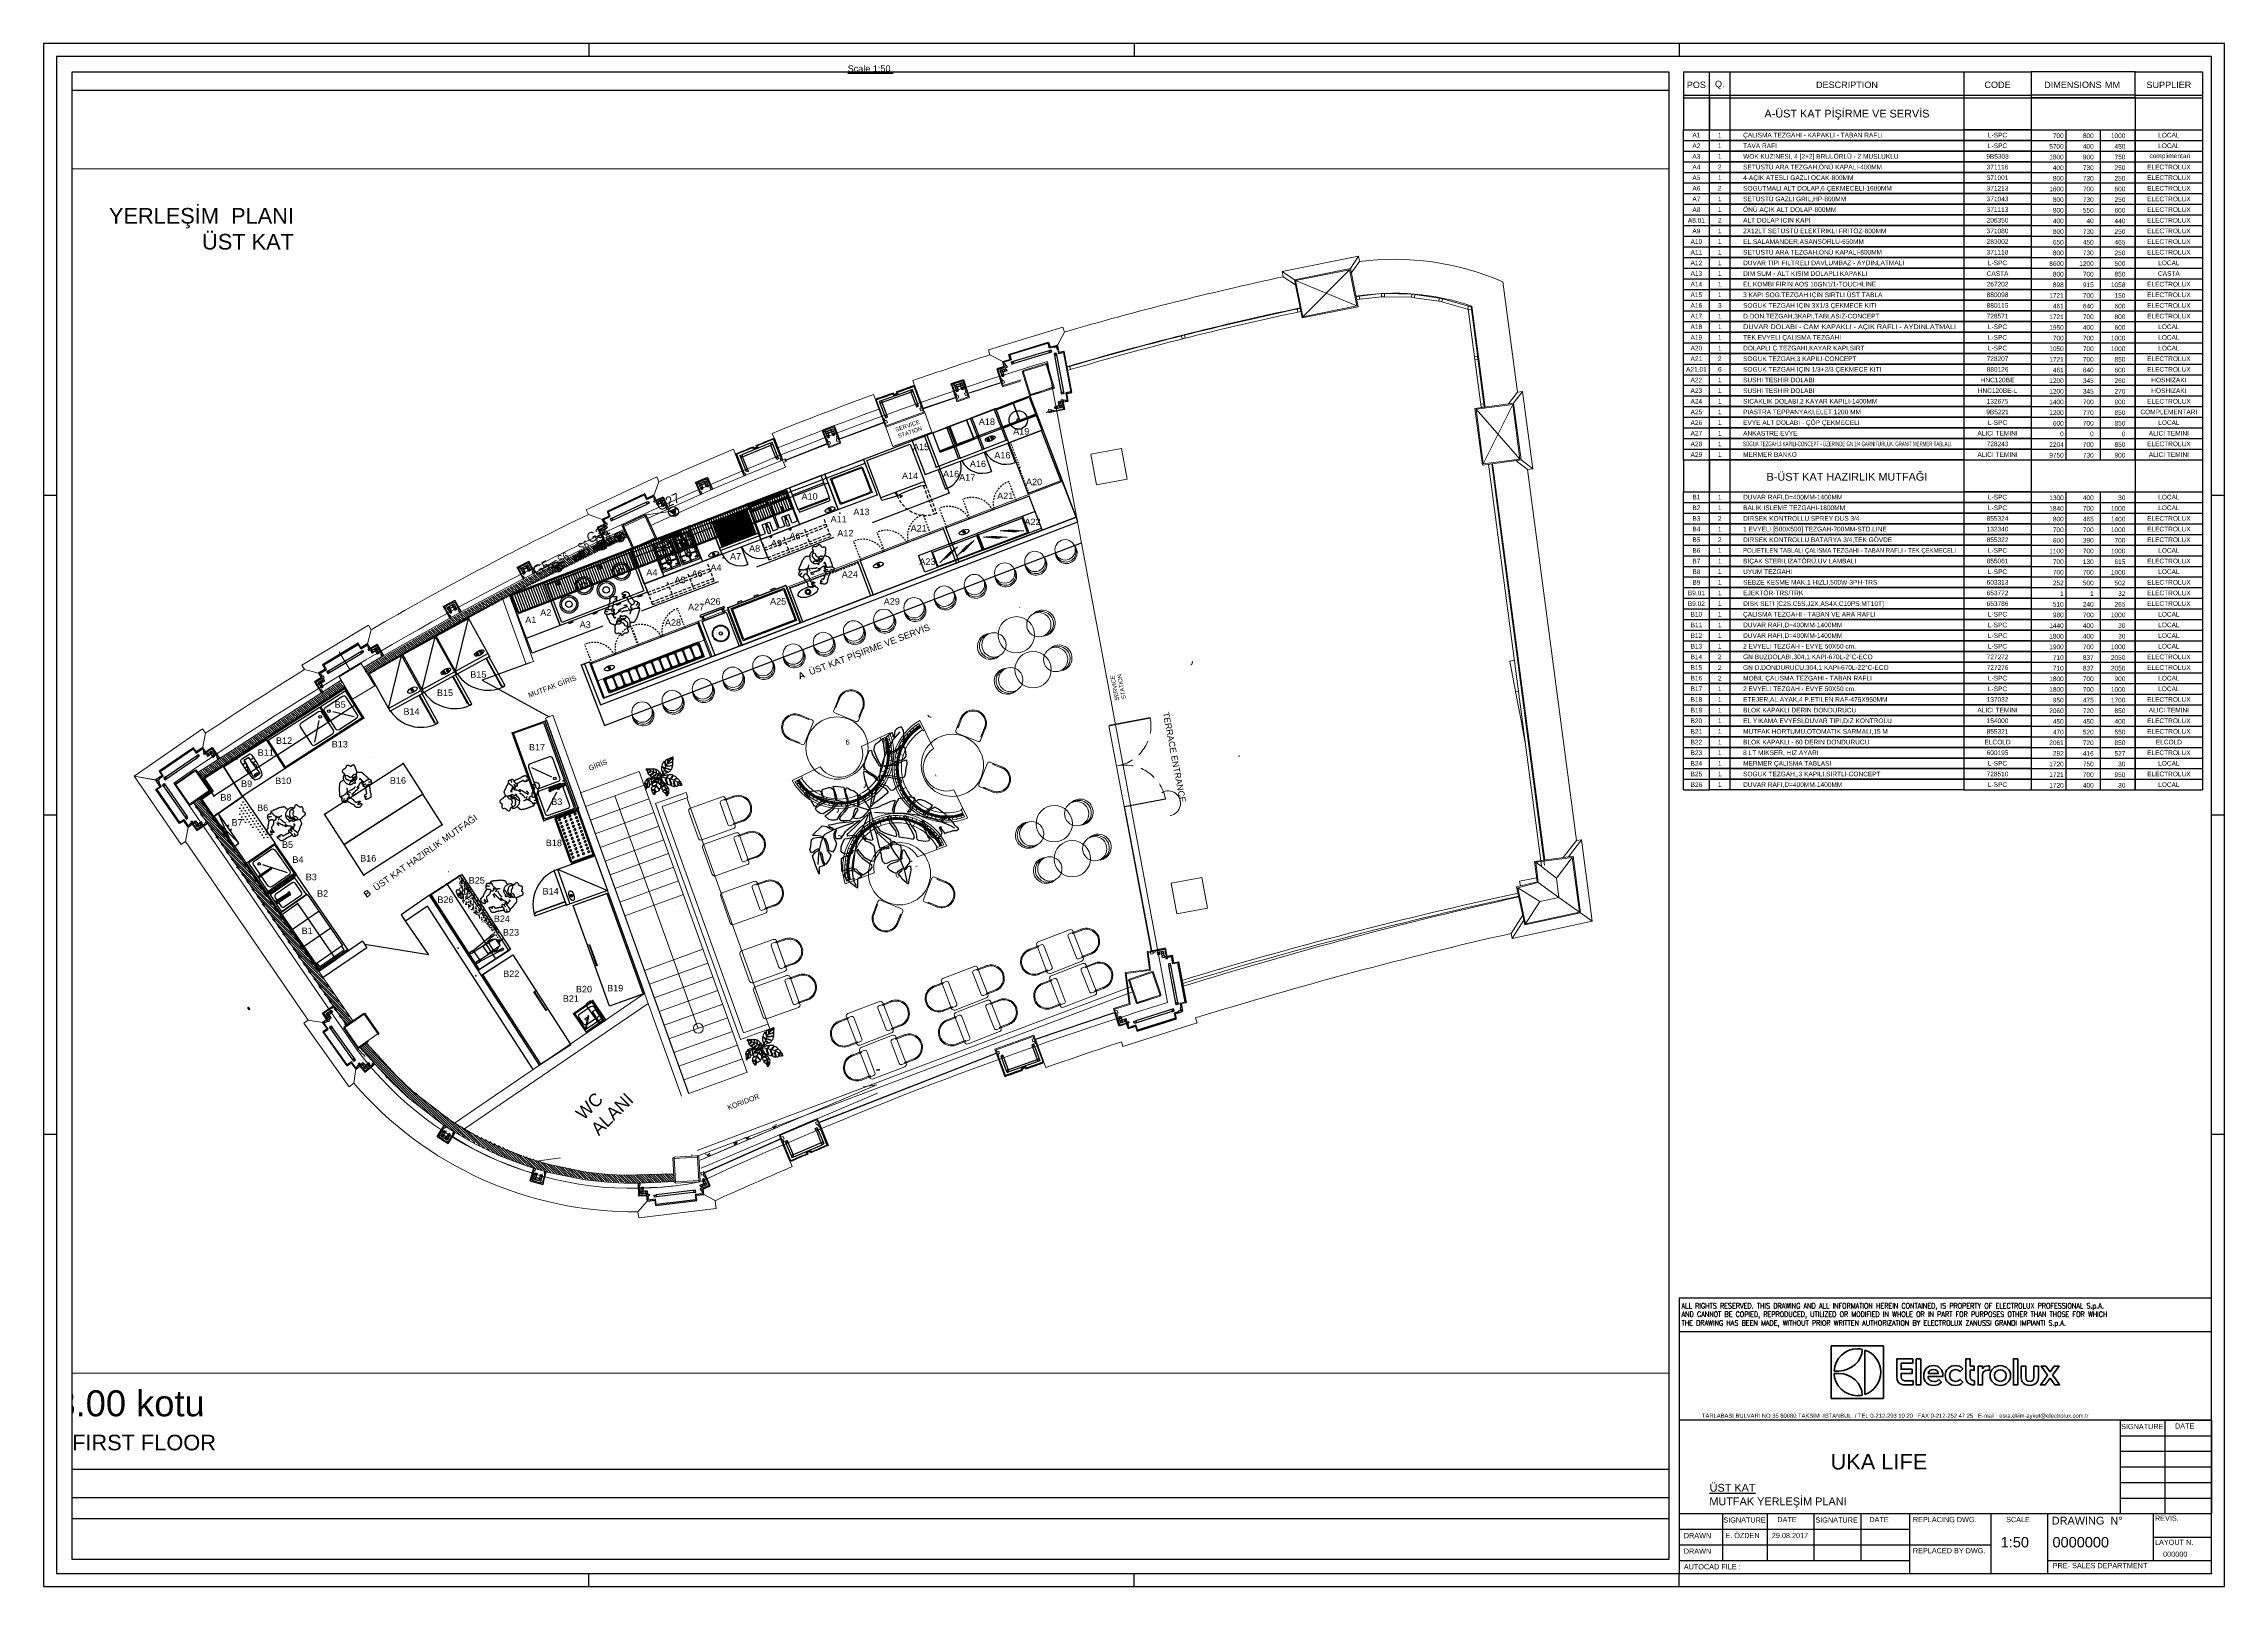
# Paper-space layout 'YERLEŞİM PLANI' of a CAD drawing. Header units: millimetres. Extents: x 0 to 840, y 0 to 594.
# The model-space entities are those that its viewports show. They can reach past a viewport. Long polylines and large blocks are cut down to what shows.
import ezdxf
from ezdxf.enums import TextEntityAlignment as Align

# ---------------------------------------------------------------- set-up
doc = ezdxf.new("R2010")
doc.units = ezdxf.units.MM
doc.header["$LTSCALE"] = 5
for name, pattern in [('CONTINUA', [0]), ('DASHED', [19.05, 12.7, -6.35]), ('DASHED2', [9.525, 6.35, -3.175]), ('HIDDEN', [0.375, 0.25, -0.125]), ('NASCOSTA', [0.375, 0.25, -0.125]), ('TRATTEGGIATA', [0.75, 0.5, -0.25]), ('XKITLINE02', [4, 2, -2])]:
    doc.linetypes.add(name, pattern=pattern)
doc.layers.get('DEFPOINTS').update_dxf_attribs({"linetype": 'CONTINUA'})
for name, color, linetype in [('200-EquipBlack-3d', 250, 'Continuous'), ('200-EquipBlu-3d', 5, 'Continuous'), ('200-EquipBorder-2d', 9, 'Continuous'), ('200-EquipDoors-2d', 252, 'Continuous'), ('200-EquipGlass-3D', 140, 'Continuous'), ('200-EquipGreen-3d', 3, 'Continuous'), ('200-EquipHidden-2D', 53, 'DASHED2'), ('200-EquipID-2d', 7, 'Continuous'), ('200-EquipInternal-2d', 252, 'Continuous'), ('200-EquipRed-3d', 1, 'Continuous'), ('200-EquipRemBorder-2d', 21, 'Continuous'), ('200-EquipRemBorder-3d', 7, 'Continuous'), ('200-EquipSteel-3d', 9, 'Continuous'), ('250-Connections-2d', 6, 'Continuous'), ('250-Cwater-2d', 160, 'Continuous'), ('250-Drain-2D', 140, 'Continuous'), ('250-ele-2d', 20, 'Continuous'), ('250-Gas-2D', 50, 'Continuous'), ('250-haccp-2D', 22, 'Continuous'), ('500-frame', 7, 'Continuous'), ('500-Layleg-2D', 7, 'Continuous'), ('600-User-2D', 7, 'Continuous'), ('Antet', 1, 'ByLayer'), ('Antet 1', 3, 'CONTINUA'), ('ELECTRICAL', 1, 'Continuous'), ('MUTFAK ELEKTRİK TESİSAT PLANI', 1, 'Continuous'), ('MUTFAK GAZ TESİSAT PLANI', 92, 'Continuous'), ('MUTFAK SU TESİSAT PLANI', 150, 'Continuous'), ('VİTRACONT', 1, 'Continuous')]:
    doc.layers.add(name, color=color, linetype=linetype)
doc.layers.add('200-InsPoint-3D', color=3, linetype='Continuous', plot=False)
doc.layers.add('500-mview', color=8, linetype='Continuous', plot=False)
for name, color, linetype, lineweight in [('3-YANGIN-DOLABI', 7, 'Continuous', 0), ('50 ye 50 kolonlar', 6, 'Continuous', 30), ('A-DUVAR', 5, 'Continuous', 18), ('ALCIPANEL', 94, 'Continuous', 18), ('alın', 30, 'Continuous', 0), ('anted', 10, 'Continuous', 0), ('Ar-DOOR-OPEN', 250, 'HIDDEN', 0), ('Ar-WINDOW-GLASS', 124, 'Continuous', 5), ('AR-WINDOW-PROFILE', 154, 'Continuous', 13), ('Auto-AhsapMobilya', 34, 'Continuous', 20), ('Auto-Ince', 8, 'Continuous', 5), ('Auto-Olcu', 33, 'Continuous', 15), ('Auto-SilikCizgiler', 251, 'Continuous', 9), ('Auto-Tefris', 32, 'Continuous', 18), ('BEYAZ', 250, 'Continuous', 5), ('FIBROBETON', 1, 'Continuous', 18), ('GRİ', 253, 'Continuous', 5), ('ID-FURN FIXED', 94, 'Continuous', 5), ('kesit', 7, 'Continuous', 0), ('KORKULUK', 31, 'Continuous', 0), ('mutfak fayans', 95, 'Continuous', 0), ('S-Fibrobeton', 26, 'Continuous', 25), ('S-Karkas', 48, 'Continuous', 25), ('S-Ölçü', 140, 'Continuous', 5), ('SİLİKON', 1, 'Continuous', 0), ('SİLME  İZ', 42, 'Continuous', 0), ('SİYAH', 253, 'Continuous', 5), ('TEFRIS-MOBILYA', 27, 'Continuous', 5), ('YAZI', 250, 'Continuous', 30)]:
    doc.layers.add(name, color=color, linetype=linetype, lineweight=lineweight)
doc.layers.add('yesil', color=7, linetype='Continuous', true_color=0x6e7e3e)
doc.styles.add('1-20', font='isocpeur.ttf', dxfattribs={"height": 4})
doc.styles.add('Arial', font='arial.ttf')
doc.styles.add('Arial Tur', font='arial.ttf', dxfattribs={"width": 0.9})
doc.styles.add('ArialG', font='')
doc.styles.add('BLM_YAZI', font='stylu.ttf', dxfattribs={"width": 0.8})
doc.styles.add('ROMANS', font='micross.ttf')
doc.styles.add('ROMANS1', font='ROMANS', dxfattribs={"width": 0.8})
doc.styles.add('SIMPLEX', font='SIMPLEX')
doc.styles.get('ArialG').set_extended_font_data('Arial', bold=True)
doc.dimstyles.new('ölçü 1_20', dxfattribs={"dimtxt": 4, "dimasz": 1, "dimexe": 1, "dimexo": 3, "dimtad": 1, "dimdec": 0, "dimtxsty": '1-20', "dimblk": 'ARCHTICK', "dimcen": 1.5, "dimclrd": 256, "dimclre": 256, "dimclrt": 256, "dimadec": 0, "dimazin": 0, "dimtfac": 1, "dimtdec": 0, "dimtmove": 0, "dimatfit": 3, "dimldrblk": 'ARCHTICK', "dimfxl": 1, "dimlwd": -1, "dimlwe": -1, "dimarcsym": 0})
pattern_1 = [(315, (93577.551, 99433.0874), (2.24506403, 2.24506403), [])]

# ---------------------------------------------------------------- blocks, each defined once
blk = doc.blocks.new('template_insertion_point')
at = {"layer": '500-frame'}
blk.add_point((0, 0), dxfattribs=at)
blk = doc.blocks.new('Frame-A1')
at = {"layer": '500-frame', "color": 7}
for p, q in [((210, 594), (210, 589)), ((420, 594), (420, 589)), ((630, 594), (630, 589)), ((5, 420), (0, 420)), ((840, 420), (835, 420)), ((5, 297), (0, 297)), ((840, 297), (835, 297)), ((5, 174), (0, 174)), ((840, 174), (835, 174)), ((210, 0), (210, 5)), ((420, 0), (420, 5)), ((630, 0), (630, 5))]:
    blk.add_line(p, q, dxfattribs=at)
blk.add_lwpolyline([(840, 594), (0, 594), (0, 297), (0, 297), (0, 0), (840, 0)], close=True, dxfattribs=at)
at = {"layer": '500-frame', "color": 3}
blk.add_lwpolyline([(835, 5), (835, 589), (5, 589), (5, 5), (835, 5)], dxfattribs=at)
at = {"layer": '500-frame'}
blk.add_blockref('template_insertion_point', (835, 5), dxfattribs=at)
blk = doc.blocks.new('A$C6637044E')
at = {"color": 0, "lineweight": 35}
for p, q in [((20.21, 20.21), (0, 20.21)), ((0, 20.21), (0, 0)), ((20.21, 0), (20.21, 20.21)), ((0, 0), (20.21, 0))]:
    blk.add_line(p, q, dxfattribs=at)
for points in [[(32.78, 10.49), (32.78, 5.21), (34.51, 5.21), (34.51, 10.52), (34.51, 15.21), (32.78, 15.21), (32.78, 10.49)], [(70.18, 10.66), (70.18, 5.21), (71.9, 5.21), (71.9, 10.59), (71.9, 15.21), (70.18, 15.21), (70.18, 10.66)], [(86.36, 7.52), (85.28, 9.04), (86.62, 10.87), (87.77, 12.44), (85.89, 12.44), (84.33, 10.28), (82.75, 12.44), (80.88, 12.44), (81.95, 10.98), (83.38, 9.03), (81.89, 6.94), (80.64, 5.21), (82.49, 5.21), (84.33, 7.77), (86.16, 5.21), (88.02, 5.21), (86.36, 7.52)]]:
    blk.add_lwpolyline(points, dxfattribs=at)
for points in [[(1.1, 10.58), (1.41, 15.27), (5.29, 19.12), (10.1, 19.12)], [(12, 18.92), (12, 14.34), (7.58, 10.58), (3.01, 10.58)], [(10.1, 19.12), (10.74, 19.12), (11.43, 19.04), (12, 18.92)], [(12.95, 18.66), (16.52, 17.49), (19.1, 14.11), (19.11, 10.11)], [(12.95, 1.55), (12.95, 1.55), (12.95, 18.66), (12.95, 18.66)], [(3.01, 10.58), (3.01, 10.58), (1.1, 10.58), (1.1, 10.58)], [(10.1, 1.08), (5.29, 1.09), (1.28, 4.95), (1.1, 9.62)], [(1.1, 9.62), (1.1, 9.62), (3.01, 9.62), (3.01, 9.62)], [(3.01, 9.62), (7.58, 9.62), (12, 5.86), (12, 1.29)], [(19.11, 10.11), (19.12, 6.17), (16.59, 2.79), (12.95, 1.55)], [(12, 1.29), (11.43, 1.17), (10.71, 1.08), (10.1, 1.08)]]:
    blk.add_open_spline(points, degree=3, dxfattribs=at)
for points, knots in [([(26.97, 8.33), (26.97, 8.33), (26.97, 9.6), (26.97, 9.6), (26.97, 9.6), (31.17, 9.6), (31.17, 9.6), (31.17, 9.6), (31.17, 11.23), (31.17, 11.23), (31.17, 11.23), (26.97, 11.23), (26.97, 11.23), (26.97, 11.23), (26.97, 13.59), (26.97, 13.59), (26.97, 13.59), (31.44, 13.59), (31.44, 13.59), (31.44, 13.59), (31.44, 15.21), (31.44, 15.21), (31.44, 15.21), (25.25, 15.21), (25.25, 15.21), (25.25, 15.21), (25.25, 11.73), (25.25, 11.73), (25.25, 11.73), (25.25, 8.4), (25.25, 8.4), (25.25, 6.68), (25.98, 5.5), (27.7, 5.26), (27.74, 5.25), (27.77, 5.25), (27.8, 5.25), (27.8, 5.25), (27.83, 5.25), (27.83, 5.25), (28.01, 5.23), (28.19, 5.21), (28.38, 5.21), (28.38, 5.21), (31.56, 5.21), (31.56, 5.21), (31.56, 5.21), (31.56, 6.83), (31.56, 6.83), (31.56, 6.83), (28.39, 6.83), (28.39, 6.83), (27.84, 6.83), (26.97, 7.1), (26.97, 8.33)], [0, 0, 0, 0, 1, 1, 1, 2, 2, 2, 3, 3, 3, 4, 4, 4, 5, 5, 5, 6, 6, 6, 7, 7, 7, 8, 8, 8, 9, 9, 9, 10, 10, 10, 11, 11, 11, 12, 12, 12, 13, 13, 13, 14, 14, 14, 15, 15, 15, 16, 16, 16, 17, 17, 17, 18, 18, 18, 18]), ([(39.44, 12.67), (37.27, 12.67), (35.64, 11.17), (35.64, 8.84), (35.64, 8.84), (35.64, 8.78), (35.64, 8.78), (35.64, 6.5), (37.21, 5.03), (39.49, 5.03), (40.58, 5.03), (41.61, 5.34), (42.54, 6.33), (42.54, 6.33), (41.5, 7.34), (41.5, 7.34), (40.96, 6.79), (40.42, 6.5), (39.54, 6.5), (38.26, 6.5), (37.41, 7.25), (37.35, 8.41), (37.35, 8.41), (43, 8.41), (43, 8.41), (43.03, 8.69), (43.03, 9.01), (43.03, 9.01), (43.03, 11.04), (41.61, 12.67), (39.44, 12.67)], [0, 0, 0, 0, 1, 1, 1, 2, 2, 2, 3, 3, 3, 4, 4, 4, 5, 5, 5, 6, 6, 6, 7, 7, 7, 8, 8, 8, 9, 9, 9, 10, 10, 10, 10]), ([(37.4, 9.62), (37.47, 10.5), (38.36, 11.2), (39.44, 11.2), (40.45, 11.2), (41.27, 10.48), (41.27, 9.62), (41.27, 9.62), (37.4, 9.62), (37.4, 9.62)], [0, 0, 0, 0, 1, 1, 1, 2, 2, 2, 3, 3, 3, 3]), ([(47.87, 11.13), (48.65, 11.13), (49.23, 10.84), (49.72, 10.34), (49.72, 10.34), (50.78, 11.45), (50.78, 11.45), (49.95, 12.34), (48.95, 12.7), (47.87, 12.7), (45.68, 12.7), (43.92, 11.07), (43.92, 8.85), (43.92, 6.63), (45.68, 5), (47.87, 5), (48.95, 5), (49.95, 5.36), (50.78, 6.26), (50.78, 6.26), (49.72, 7.37), (49.72, 7.37), (49.23, 6.86), (48.65, 6.57), (47.87, 6.57), (46.6, 6.57), (45.64, 7.54), (45.64, 8.85), (45.64, 10.16), (46.6, 11.13), (47.87, 11.13)], [0, 0, 0, 0, 1, 1, 1, 2, 2, 2, 3, 3, 3, 4, 4, 4, 5, 5, 5, 6, 6, 6, 7, 7, 7, 8, 8, 8, 9, 9, 9, 10, 10, 10, 10]), ([(53.58, 8.33), (53.58, 8.33), (53.57, 8.33), (53.57, 8.33), (53.57, 8.33), (53.57, 10.88), (53.57, 10.88), (53.57, 10.88), (55.14, 10.88), (55.14, 10.88), (55.14, 10.88), (55.14, 12.44), (55.14, 12.44), (55.14, 12.44), (53.58, 12.44), (53.58, 12.44), (53.58, 12.44), (53.58, 15.21), (53.58, 15.21), (53.58, 15.21), (51.85, 15.21), (51.85, 15.21), (51.85, 15.21), (51.85, 11.62), (51.85, 11.62), (51.85, 11.62), (51.85, 8.22), (51.85, 8.22), (51.85, 8.22), (51.86, 8.22), (51.86, 8.22), (51.91, 6.6), (52.65, 5.49), (54.31, 5.26), (54.34, 5.25), (54.38, 5.24), (54.41, 5.24), (54.41, 5.24), (54.44, 5.24), (54.44, 5.24), (54.61, 5.22), (54.79, 5.21), (54.98, 5.21), (54.98, 5.21), (55.17, 5.21), (55.17, 5.21), (55.17, 5.21), (55.17, 6.83), (55.17, 6.83), (55.17, 6.83), (55, 6.83), (55, 6.83), (54.45, 6.83), (53.58, 7.1), (53.58, 8.33)], [0, 0, 0, 0, 1, 1, 1, 2, 2, 2, 3, 3, 3, 4, 4, 4, 5, 5, 5, 6, 6, 6, 7, 7, 7, 8, 8, 8, 9, 9, 9, 10, 10, 10, 11, 11, 11, 12, 12, 12, 13, 13, 13, 14, 14, 14, 15, 15, 15, 16, 16, 16, 17, 17, 17, 18, 18, 18, 18]), ([(58.3, 11.37), (58.3, 11.37), (58.3, 12.44), (58.3, 12.44), (58.3, 12.44), (56.59, 12.44), (56.59, 12.44), (56.59, 12.44), (56.59, 8.9), (56.59, 8.9), (56.59, 8.9), (56.59, 5.21), (56.59, 5.21), (56.59, 5.21), (58.3, 5.21), (58.3, 5.21), (58.3, 5.21), (58.3, 9.01), (58.3, 9.01), (58.3, 10.2), (59.06, 10.95), (60.25, 10.95), (60.52, 10.95), (60.76, 10.92), (60.96, 10.88), (60.96, 10.88), (60.96, 12.54), (60.96, 12.54), (60.89, 12.56), (60.63, 12.59), (60.45, 12.59), (59.41, 12.59), (58.64, 12.11), (58.3, 11.37)], [0, 0, 0, 0, 1, 1, 1, 2, 2, 2, 3, 3, 3, 4, 4, 4, 5, 5, 5, 6, 6, 6, 7, 7, 7, 8, 8, 8, 9, 9, 9, 10, 10, 10, 11, 11, 11, 11]), ([(65.17, 12.66), (62.98, 12.66), (61.23, 10.99), (61.23, 8.83), (61.23, 6.66), (62.98, 5), (65.17, 5), (67.35, 5), (69.12, 6.66), (69.12, 8.83), (69.12, 10.99), (67.35, 12.66), (65.17, 12.66)], [0, 0, 0, 0, 1, 1, 1, 2, 2, 2, 3, 3, 3, 4, 4, 4, 4]), ([(65.17, 6.56), (63.9, 6.56), (62.94, 7.55), (62.94, 8.83), (62.94, 10.1), (63.9, 11.09), (65.17, 11.09), (66.44, 11.09), (67.41, 10.1), (67.41, 8.83), (67.41, 7.55), (66.44, 6.56), (65.17, 6.56)], [0, 0, 0, 0, 1, 1, 1, 2, 2, 2, 3, 3, 3, 4, 4, 4, 4]), ([(78.11, 8.24), (78.11, 7.09), (77.44, 6.6), (76.53, 6.6), (75.63, 6.6), (74.95, 7.09), (74.95, 8.22), (74.95, 8.22), (74.95, 12.44), (74.95, 12.44), (74.95, 12.44), (73.22, 12.44), (73.22, 12.44), (73.22, 12.44), (73.22, 10.35), (73.22, 10.35), (73.22, 10.35), (73.22, 8.08), (73.22, 8.08), (73.22, 6.01), (74.72, 5.02), (76.52, 5.02), (78.33, 5.02), (79.85, 6.03), (79.85, 8.12), (79.85, 8.12), (79.85, 10.35), (79.85, 10.35), (79.85, 10.35), (79.85, 12.44), (79.85, 12.44), (79.85, 12.44), (78.11, 12.44), (78.11, 12.44), (78.11, 12.44), (78.11, 8.24), (78.11, 8.24)], [0, 0, 0, 0, 1, 1, 1, 2, 2, 2, 3, 3, 3, 4, 4, 4, 5, 5, 5, 6, 6, 6, 7, 7, 7, 8, 8, 8, 9, 9, 9, 10, 10, 10, 11, 11, 11, 12, 12, 12, 12])]:
    blk.add_open_spline(points, degree=3, knots=knots, dxfattribs=at)
blk = doc.blocks.new('LEG-st4-posTitle')
at = {"layer": '500-Layleg-2D'}
for p, q in [((0, 0), (10, 0)), ((0, 0), (0, -10)), ((10, -10), (10, 0)), ((0, -9), (10, -9)), ((0, -10), (10, -10))]:
    blk.add_line(p, q, dxfattribs=at)
at = {"layer": '500-Layleg-2D', "color": 7, "style": 'Arial'}
blk.add_text('POS', height=2.5, dxfattribs=at).set_placement((5, -5), align=Align.MIDDLE)
blk = doc.blocks.new('LEG-st4-posZone')
at = {"layer": '500-Layleg-2D'}
for p, q in [((0, 0), (0, -12.3)), ((0, 0), (10, 0)), ((10, -12.3), (10, 0)), ((0, -12.3), (10, -12.3))]:
    blk.add_line(p, q, dxfattribs=at)
blk.add_point((0, 0), dxfattribs=at)
blk = doc.blocks.new('LEG-st4-posRow')
at = {"layer": '500-Layleg-2D'}
for p, q in [((0, -4.1), (0, 0)), ((0, 0), (10, 0)), ((10, -4.1), (10, 0)), ((0, -4.1), (10, -4.1))]:
    blk.add_line(p, q, dxfattribs=at)
blk.add_point((0, 0), dxfattribs=at)
at = {"layer": '500-Layleg-2D', "style": 'ROMANS'}
blk.add_attdef('POS', text='', height=1.8, dxfattribs=at).set_placement((5, -2.05), align=Align.MIDDLE)
blk = doc.blocks.new('LEG-st4-quantityTitle')
at = {"layer": '500-Layleg-2D'}
for p, q in [((0, 0), (8, 0)), ((0, -10), (0, 0)), ((8, -10), (8, 0)), ((0, -9), (8, -9)), ((0, -10), (8, -10))]:
    blk.add_line(p, q, dxfattribs=at)
at = {"layer": '500-Layleg-2D', "color": 7, "style": 'Arial'}
blk.add_text('Q.', height=2.5, dxfattribs=at).set_placement((4, -5), align=Align.MIDDLE)
blk = doc.blocks.new('LEG-st4-quantityZone')
at = {"layer": '500-Layleg-2D'}
for p, q in [((0, 0), (8, 0)), ((0, 0), (0, -12.3)), ((8, -12.3), (8, 0)), ((0, -12.3), (8, -12.3))]:
    blk.add_line(p, q, dxfattribs=at)
blk = doc.blocks.new('LEG-st4-quantityRow')
at = {"layer": '500-Layleg-2D'}
for p, q in [((0, -4.1), (0, 0)), ((0, 0), (8, 0)), ((8, -4.1), (8, 0)), ((8, -4.1), (0, -4.1))]:
    blk.add_line(p, q, dxfattribs=at)
at = {"layer": '500-Layleg-2D', "style": 'ROMANS'}
blk.add_attdef('Q', text='', height=1.8, dxfattribs=at).set_placement((4, -2.05), align=Align.MIDDLE)
blk = doc.blocks.new('LEG-st4-descriptionTitle')
at = {"layer": '500-Layleg-2D'}
for p, q in [((0, 0), (90, 0)), ((0, -10), (0, 0)), ((90, 0), (90, -10)), ((0, -9), (90, -9)), ((0, -10), (90, -10))]:
    blk.add_line(p, q, dxfattribs=at)
at = {"layer": '500-Layleg-2D', "color": 7, "style": 'Arial'}
blk.add_attdef('DESCRIZIONE', text='', height=2.5, dxfattribs=at).set_placement((45, -5), align=Align.MIDDLE)
blk = doc.blocks.new('LEG-st4-descriptionZone')
at = {"layer": '500-Layleg-2D'}
for p, q in [((0, 0), (90, 0)), ((90, 0), (90, -12.3)), ((0, -12.3), (90, -12.3))]:
    blk.add_line(p, q, dxfattribs=at)
at = {"layer": '500-Layleg-2D', "style": 'Arial'}
blk.add_attdef('DESCRIZIONE', text='', height=3, dxfattribs=at).set_placement((45, -6.15), align=Align.MIDDLE)
blk = doc.blocks.new('LEG-st4-descriptionRow')
at = {"layer": '500-Layleg-2D'}
for p, q in [((0, -4.1), (0, 0)), ((0, 0), (90, 0)), ((90, 0), (90, -4.1)), ((90, -4.1), (0, -4.1))]:
    blk.add_line(p, q, dxfattribs=at)
at = {"layer": '500-Layleg-2D', "style": 'Arial'}
blk.add_attdef('DESCRIZIONE', (5, -2.95), '', height=1.8, dxfattribs=at)
blk = doc.blocks.new('LEG-st4-descriptionFitRow')
at = {"layer": '500-Layleg-2D'}
for p, q in [((0, -4.1), (0, 0)), ((0, 0), (90, 0)), ((90, 0), (90, -4.1)), ((90, -4.1), (0, -4.1))]:
    blk.add_line(p, q, dxfattribs=at)
at = {"layer": '500-Layleg-2D', "style": 'Arial', "width": 4.771681}
blk.add_attdef('DESCRIZIONE', text='', height=1.8, dxfattribs=at).set_placement((5, -2.95), (87, -2.95), align=Align.FIT)
blk = doc.blocks.new('LEG-st4-codeTitle')
at = {"layer": '500-Layleg-2D'}
for p, q in [((0, 0), (26, 0)), ((26, 0), (26, -10)), ((0, -9), (26, -9)), ((0, -10), (26, -10))]:
    blk.add_line(p, q, dxfattribs=at)
at = {"layer": '500-Layleg-2D', "color": 7, "style": 'Arial'}
blk.add_attdef('CODICE', text='', height=2.5, dxfattribs=at).set_placement((13, -5), align=Align.MIDDLE)
blk = doc.blocks.new('LEG-st4-codeZone')
at = {"layer": '500-Layleg-2D'}
for p, q in [((0, 0), (26, 0)), ((26, 0), (26, -12.3)), ((0, -12.3), (26, -12.3))]:
    blk.add_line(p, q, dxfattribs=at)
blk = doc.blocks.new('LEG-st4-codeRow')
at = {"layer": '500-Layleg-2D'}
for p, q in [((0, 0), (0, -4.1)), ((26, 0), (0, 0)), ((26, 0), (26, -4.1)), ((0, -4.1), (26, -4.1))]:
    blk.add_line(p, q, dxfattribs=at)
at = {"layer": '500-Layleg-2D', "style": 'ROMANS'}
blk.add_attdef('CODICE', text='', height=1.8, dxfattribs=at).set_placement((13, -2.05), align=Align.MIDDLE)
blk = doc.blocks.new('LEG-st4-tecnicTitle')
at = {"layer": '500-Layleg-2D'}
for p, q in [((40, 0), (0, 0)), ((40, -10), (40, 0)), ((40, -9), (0, -9)), ((40, -10), (0, -10))]:
    blk.add_line(p, q, dxfattribs=at)
blk.add_point((0, 0), dxfattribs=at)
blk.add_point((0, 0), dxfattribs=at)
at = {"layer": '500-Layleg-2D', "color": 7, "style": 'Arial'}
blk.add_text('MM', height=2.5, dxfattribs=at).set_placement((31.28, -5), align=Align.MIDDLE)
blk.add_attdef('DIMENSIONI', text='', height=2.5, dxfattribs=at).set_placement((16.03, -5), align=Align.MIDDLE)
blk = doc.blocks.new('LEG-st4-tecnicZone')
at = {"layer": '500-Layleg-2D'}
for p, q in [((0, 0), (0, -12.3)), ((0, 0), (40, 0)), ((40, 0), (40, -12.3)), ((0, -12.3), (40, -12.3))]:
    blk.add_line(p, q, dxfattribs=at)
blk.add_point((0, 0), dxfattribs=at)
blk = doc.blocks.new('LEG-st4-tecnicRow')
at = {"layer": '500-Layleg-2D'}
for p, q in [((0, 0), (40, 0)), ((13.4, -4.1), (13.4, 0)), ((26.7, -4.1), (26.7, 0)), ((40, -4.1), (40, 0)), ((0, -4.1), (40, -4.1))]:
    blk.add_line(p, q, dxfattribs=at)
blk.add_point((0, 0), dxfattribs=at)
blk.add_point((0, 0), dxfattribs=at)
at = {"layer": '500-Layleg-2D', "style": 'ROMANS'}
for tag, p in [('LARG', (12.51, -3.2)), ('PROF', (24.06, -3.2)), ('ALTEZZA', (36.25, -3.2))]:
    blk.add_attdef(tag, text='', height=1.8, dxfattribs=at).set_placement(p, align=Align.RIGHT)
blk = doc.blocks.new('LEG-st4-supplierTitle')
at = {"layer": '500-Layleg-2D'}
for p, q in [((0, 0), (26, 0)), ((26, 0), (26, -10)), ((0, -9), (26, -9)), ((0, -10), (26, -10))]:
    blk.add_line(p, q, dxfattribs=at)
at = {"layer": '500-Layleg-2D', "color": 7, "style": 'Arial'}
blk.add_attdef('FORNITORE', text='', height=2.5, dxfattribs=at).set_placement((13, -5), align=Align.MIDDLE)
blk = doc.blocks.new('LEG-st4-supplierZone')
at = {"layer": '500-Layleg-2D'}
for p, q in [((0, 0), (26, 0)), ((26, 0), (26, -12.3)), ((0, -12.3), (26, -12.3))]:
    blk.add_line(p, q, dxfattribs=at)
blk = doc.blocks.new('LEG-st4-supplierRow')
at = {"layer": '500-Layleg-2D'}
for p, q in [((0, 0), (0, -4.1)), ((0, 0), (26, 0)), ((26, 0), (26, -4.1)), ((0, -4.1), (26, -4.1))]:
    blk.add_line(p, q, dxfattribs=at)
at = {"layer": '500-Layleg-2D', "style": 'ROMANS'}
blk.add_attdef('FORNITORE', text='', height=1.8, dxfattribs=at).set_placement((13, -2.05), align=Align.MIDDLE)
blk = doc.blocks.new('v-g')
at = {"layer": 'MUTFAK GAZ TESİSAT PLANI', "linetype": 'Continuous'}
blk.add_circle((0, 0), 8, dxfattribs=at)
blk.add_solid([(-7, 4), (7, 4), (0, -8)], dxfattribs=at)
blk = doc.blocks.new('*U15')
at = {"layer": 'S-Fibrobeton'}
blk.add_lwpolyline([(-2548.6, -9987.3), (-2552.7, -9986.3), (-2556.1, -9988.4), (-2556.6, -9990.4), (-2563.3, -9994.5), (-2558.2, -10003), (-2624.1, -10042.9), (-2629.2, -10034.3), (-2642.1, -10042.1), (-2643.4, -10039.9), (-2642.9, -10037.9), (-2644.9, -10034.5), (-2647.5, -10036), (-2642.6, -10044.1), (-2629.7, -10036.4), (-2624.6, -10044.9), (-2556.1, -10003.6), (-2561.3, -9995)], close=True, dxfattribs=at)
at = {"layer": 'S-Karkas'}
for points in [[(-2566.2, -9986.5), (-2631.4, -10025.9)], [(-2564.1, -9989.9), (-2629.3, -10029.3)]]:
    blk.add_lwpolyline(points, dxfattribs=at)
for points in [[(-2566.2, -9986.5), (-2569.6, -9988.5), (-2567.6, -9991.9), (-2564.1, -9989.9)], [(-2566.3, -9986.7), (-2569.4, -9988.6), (-2567.5, -9991.7), (-2564.4, -9989.8)], [(-2634.8, -10027.9), (-2631.4, -10025.9), (-2629.3, -10029.3), (-2632.8, -10031.4)], [(-2634.6, -10028), (-2631.5, -10026.1), (-2629.6, -10029.2), (-2632.7, -10031.1)]]:
    blk.add_lwpolyline(points, close=True, dxfattribs=at)
blk = doc.blocks.new('*U16')
at = {"layer": 'S-Fibrobeton'}
blk.add_lwpolyline([(-2328.4, -9776.4), (-2331.7, -9767), (-2317.6, -9761.9), (-2320.8, -9753), (-2323.6, -9754), (-2322.3, -9757.8), (-2320.4, -9758.7), (-2319.5, -9761), (-2333.7, -9766.1), (-2330.3, -9775.5), (-2402.8, -9801.4), (-2406.2, -9792), (-2420.3, -9797.1), (-2421.1, -9794.7), (-2420.2, -9792.8), (-2421.6, -9789), (-2424.4, -9790.1), (-2421.2, -9799), (-2407.1, -9793.9), (-2403.7, -9803.4)], close=True, dxfattribs=at)
at = {"layer": 'S-Karkas', "elevation": 0}
for points in [[(-2410.4, -9784.7), (-2406.6, -9783.3), (-2405.3, -9787.1), (-2409, -9788.4)], [(-2410.1, -9784.8), (-2406.7, -9783.6), (-2405.5, -9786.9), (-2408.9, -9788.2)], [(-2334.9, -9757.6), (-2338.7, -9759), (-2337.3, -9762.7), (-2333.5, -9761.4)], [(-2335, -9757.9), (-2338.4, -9759.1), (-2337.2, -9762.5), (-2333.8, -9761.3)]]:
    blk.add_lwpolyline(points, close=True, dxfattribs=at)
for points in [[(-2334.9, -9757.6), (-2406.6, -9783.3)], [(-2333.5, -9761.4), (-2405.3, -9787.1)]]:
    blk.add_lwpolyline(points, dxfattribs=at)
blk = doc.blocks.new('kln3')
at = {"layer": 'S-Fibrobeton'}
blk.add_lwpolyline([(-4170.3, -9063), (-4169.6, -9066.3), (-4160.8, -9064.5), (-4161.4, -9061.3, 0.000641), (-4128.1, -9054.5), (-4120, -9091.9), (-4121.1, -9093.7), (-4120.3, -9097.6), (-4117.3, -9097), (-4126.9, -9053, -0.000715), (-4163.1, -9060.4), (-4162.5, -9063.3), (-4168.4, -9064.5), (-4169, -9061.6, -0.000715), (-4205.3, -9068.8), (-4195.8, -9112.8), (-4192.8, -9112.2), (-4193.7, -9108.2), (-4195.5, -9107.1), (-4203.6, -9069.6, 0.000641), (-4170.3, -9063)], format="xyb", dxfattribs=at)
at = {"layer": 'S-Karkas'}
for points in [[(-4193.8, -9072.5), (-4136, -9060.9)], [(-4135.2, -9064.9), (-4193, -9076.5)], [(-4129.8, -9090.3), (-4135.2, -9064.9)], [(-4125.9, -9089.5), (-4131.3, -9064.1)], [(-4191.5, -9102.7), (-4196.9, -9077.3)], [(-4187.6, -9101.9), (-4193, -9076.5)]]:
    blk.add_lwpolyline(points, dxfattribs=at)
for points in [[(-4135.2, -9064.9), (-4131.3, -9064.1), (-4132.1, -9060.2), (-4136, -9060.9)], [(-4135.1, -9064.6), (-4131.6, -9063.9), (-4132.2, -9060.4), (-4135.8, -9061.1)], [(-4193, -9076.5), (-4196.9, -9077.3), (-4197.7, -9073.4), (-4193.8, -9072.5)], [(-4193.2, -9076.3), (-4196.8, -9077), (-4197.5, -9073.5), (-4194, -9072.8)], [(-4190.8, -9106.6), (-4186.8, -9105.8), (-4187.6, -9101.9), (-4191.5, -9102.7)], [(-4190.6, -9106.4), (-4187.1, -9105.7), (-4187.8, -9102.2), (-4191.3, -9102.8)], [(-4129.1, -9094.2), (-4125.2, -9093.5), (-4125.9, -9089.5), (-4129.8, -9090.3)], [(-4128.9, -9094), (-4125.4, -9093.3), (-4126.1, -9089.8), (-4129.6, -9090.5)]]:
    blk.add_lwpolyline(points, close=True, dxfattribs=at)
blk = doc.blocks.new('asdasd')
at = {"layer": 'S-Fibrobeton'}
blk.add_lwpolyline([(-4008.7, -9129.7), (-4027.4, -9136.9), (-4018.4, -9160.3), (-4015.6, -9159.2), (-4017, -9155.5), (-4019, -9154.6), (-4025.5, -9137.8), (-4013.3, -9133.1), (-4011.4, -9134), (-4007.6, -9132.5)], close=True, dxfattribs=at)
at = {"layer": 'S-Karkas'}
for points in [[(-4013.4, -9136.9), (-4020.9, -9139.8), (-4018.1, -9147.3)], [(-4012, -9140.7), (-4015.8, -9142.1), (-4014.3, -9145.9)]]:
    blk.add_lwpolyline(points, dxfattribs=at)
for points in [[(-4020.9, -9139.8), (-4017.2, -9138.4), (-4015.8, -9142.1), (-4019.5, -9143.5)], [(-4020.7, -9139.9), (-4017.3, -9138.6), (-4016, -9142), (-4019.4, -9143.3)], [(-4018.1, -9147.3), (-4016.6, -9151), (-4012.9, -9149.6), (-4014.3, -9145.9)], [(-4017.8, -9147.4), (-4016.5, -9150.8), (-4013.1, -9149.5), (-4014.4, -9146.1)], [(-4013.4, -9136.9), (-4009.7, -9135.5), (-4008.3, -9139.2), (-4012, -9140.7)], [(-4013.2, -9137), (-4009.8, -9135.7), (-4008.5, -9139.1), (-4011.9, -9140.4)]]:
    blk.add_lwpolyline(points, close=True, dxfattribs=at)
blk = doc.blocks.new('adasd')
at = {"layer": 'S-Fibrobeton'}
for points in [[(-3119.8, -9285), (-3119.8, -9282), (-3094.8, -9282), (-3094.8, -9307), (-3097.8, -9307), (-3097.8, -9303), (-3096.3, -9301.5), (-3096.3, -9285)], [(-3094.8, -9285), (-3094.8, -9282), (-3119.8, -9282), (-3119.8, -9307), (-3116.8, -9307), (-3116.8, -9303), (-3118.3, -9301.5), (-3118.3, -9285)], [(-3107.3, -9283.5), (-3114.4, -9283.5), (-3115.8, -9285), (-3118.3, -9285)], [(-3107.3, -9283.5), (-3100.3, -9283.5), (-3098.8, -9285), (-3096.3, -9285)]]:
    blk.add_lwpolyline(points, dxfattribs=at)
at = {"layer": 'S-Karkas'}
for points in [[(-3110.8, -9287), (-3114.8, -9287), (-3114.8, -9291), (-3110.8, -9291)], [(-3114.8, -9295), (-3114.8, -9299), (-3110.8, -9299), (-3110.8, -9295)], [(-3111, -9287.2), (-3114.6, -9287.2), (-3114.6, -9290.8), (-3111, -9290.8)], [(-3114.6, -9295.2), (-3114.6, -9298.8), (-3111, -9298.8), (-3111, -9295.2)], [(-3099.8, -9287), (-3103.8, -9287), (-3103.8, -9291), (-3099.8, -9291)], [(-3099.8, -9295), (-3099.8, -9299), (-3103.8, -9299), (-3103.8, -9295)], [(-3100, -9287.2), (-3103.6, -9287.2), (-3103.6, -9290.8), (-3100, -9290.8)], [(-3100, -9295.2), (-3100, -9298.8), (-3103.6, -9298.8), (-3103.6, -9295.2)]]:
    blk.add_lwpolyline(points, close=True, dxfattribs=at)
for points in [[(-3101.8, -9287), (-3114.8, -9287), (-3114.8, -9295)], [(-3112.8, -9287), (-3099.8, -9287), (-3099.8, -9295)], [(-3112.8, -9291), (-3103.8, -9291), (-3103.8, -9295)], [(-3101.8, -9291), (-3110.8, -9291), (-3110.8, -9295)]]:
    blk.add_lwpolyline(points, dxfattribs=at)
blk = doc.blocks.new('A$C23C11219')
at = {"layer": 'alın'}
blk.add_lwpolyline([(4658.2, -465.2, 0.008885), (4859.9, -401.1)], format="xyb", dxfattribs=at)
at = {"layer": 'FIBROBETON'}
for p, q in [((5193.7, 1031.5), (5212.6, 1050.9)), ((5063.1, 1038.2), (5083.9, 1024.9)), ((4914.6, 971.6), (4911, 981.5)), ((5089.3, 951.9), (5089.8, 998.9)), ((5089.8, 998.9), (5092.3, 998.9)), ((5092.3, 998.9), (5091.8, 951.9)), ((5092.3, 997.9), (5092.3, 1000.4)), ((5092.3, 1000.4), (5137.3, 1000)), ((5137.3, 997.5), (5092.3, 997.9)), ((5136.8, 951.5), (5137.3, 998.5)), ((5137.3, 1000), (5137.3, 997.5)), ((5137.3, 998.5), (5139.8, 998.4)), ((5139.8, 998.4), (5139.3, 951.4)), ((5091.8, 951.9), (5089.3, 951.9)), ((5091.8, 950.4), (5091.9, 952.9)), ((5136.8, 950), (5091.8, 950.4)), ((5091.9, 952.9), (5136.9, 952.5)), ((5136.9, 952.5), (5136.8, 950)), ((5139.3, 951.4), (5136.8, 951.5)), ((5646, 800.2), (5648.7, 797.5)), ((5648.7, 797.5), (5648.8, 797.4)), ((5679.5, 766), (5682.2, 763.2)), ((5739.3, 745.5), (5744.4, 772.3)), ((5703.8, 739.7), (5706.5, 736.8)), ((5719.7, 721.9), (5722.3, 718.9)), ((5722.3, 718.9), (5724.9, 715.9)), ((5724.9, 715.9), (5727.5, 712.9)), ((4182.6, 693.2), (4184.6, 693.7)), ((4195.2, 646.8), (4182.6, 693.2)), ((4184.3, 694.6), (4228.7, 706.7)), ((4184.8, 692.7), (4184.3, 694.6)), ((4184.6, 693.7), (4197.2, 647.4)), ((4229.2, 704.8), (4184.8, 692.7)), ((4186.8, 693.2), (4227.3, 704.3)), ((4186.8, 693.2), (4227.3, 704.3)), ((4186.8, 693.2), (4227.3, 704.3)), ((4228.7, 706.7), (4229.2, 704.8)), ((4228.9, 705.8), (4230.9, 706.3)), ((4241.6, 659.5), (4228.9, 705.8)), ((4230.9, 706.3), (4243.5, 660)), ((5690.5, 679.9), (5692.3, 680.9)), ((5715.5, 638.9), (5690.5, 679.9)), ((5692.8, 680.1), (5691.7, 681.8)), ((5692.3, 680.9), (5717.3, 640)), ((5732, 704), (5692.8, 680.1)), ((5732.7, 706.8), (5711.4, 693.8)), ((5730.1, 709.8), (5727.5, 712.9)), ((5732.7, 706.8), (5730.1, 709.8)), ((5731, 705.7), (5732, 704)), ((5731.5, 704.9), (5733.2, 705.9)), ((5756.5, 663.9), (5731.5, 704.9)), ((5733.2, 705.9), (5758.2, 664.9)), ((4197.2, 647.4), (4195.2, 646.8)), ((4196.9, 648.3), (4241.3, 660.4)), ((4197.4, 646.4), (4196.9, 648.3)), ((4241.8, 658.5), (4197.4, 646.4)), ((4241.3, 660.4), (4241.8, 658.5)), ((4243.5, 660), (4241.6, 659.5)), ((5717.3, 640), (5715.5, 638.9)), ((5716.7, 640.8), (5756, 664.8)), ((5717.8, 639.1), (5716.7, 640.8)), ((5757, 663.1), (5717.8, 639.1)), ((5756, 664.8), (5757, 663.1)), ((5758.2, 664.9), (5756.5, 663.9)), ((5797.8, 652.3), (5825.1, 645.8)), ((3345.4, 598.6), (3366.7, 581.7)), ((3443.6, 555.2), (3473.7, 596.4)), ((3501.4, 623), (3476.8, 589.3)), ((3502.9, 613.4), (3478.4, 579.4)), ((3406.7, 549.4), (3369, 580.1)), ((3443.6, 555.2), (3406.7, 549.4)), ((3444.7, 518.8), (3406.7, 549.4)), ((3409.5, 512.3), (3406.7, 549.4)), ((3443.6, 555.2), (3484.7, 526.3)), ((3409.5, 512.3), (3376.6, 474.2)), ((3447.4, 479.4), (3409.5, 512.3)), ((3356.9, 441.3), (3384.1, 472.7)), ((3366.9, 442), (3394, 473.5)), ((6034.6, 261.7), (6041.3, 289.1)), ((5989.1, 195.5), (6028.4, 219.4)), ((6029.5, 217.7), (5990.2, 193.8)), ((6028.4, 219.4), (6029.5, 217.7)), ((6028.9, 218.6), (6030.6, 219.6)), ((6053.9, 177.6), (6028.9, 218.6)), ((5988, 193.6), (5989.7, 194.6)), ((6013, 152.6), (5988, 193.6)), ((5990.2, 193.8), (5989.1, 195.5)), ((5989.7, 194.6), (6014.7, 153.6)), ((6014.1, 154.5), (6053.4, 178.5)), ((6054.5, 176.7), (6015.2, 152.8)), ((6053.4, 178.5), (6054.5, 176.7)), ((6055.6, 178.6), (6053.9, 177.6)), ((6014.7, 153.6), (6013, 152.6)), ((6015.2, 152.8), (6014.1, 154.5)), ((5990.6, 83), (5997.9, 112.5)), ((5793.4, -28.1), (5766.5, -19.8)), ((5660.4, -97.5), (5669, -70.7)), ((5147.9, -222.7), (5101.4, -241.1)), ((5101.7, -242), (5104.1, -241.1)), ((5119.4, -286.6), (5101.7, -242)), ((5104.6, -242.5), (5103.7, -240.2)), ((5104.1, -241.1), (5121.7, -285.7)), ((5146.4, -225.9), (5104.6, -242.5)), ((5145.5, -223.6), (5146.4, -225.9)), ((5145.9, -224.5), (5148.2, -223.6)), ((5163.6, -269.1), (5145.9, -224.5)), ((5148.2, -223.6), (5165.9, -268.2)), ((3409.4, -277.1), (3430.8, -295.6)), ((3419.4, -276.4), (3440.8, -294.9)), ((3440.7, -403.2), (3503.8, -292.3)), ((5119.8, -287.6), (5068, -291.8)), ((5121.7, -285.7), (5119.4, -286.6)), ((5121.2, -284.3), (5163, -267.7)), ((5122.1, -286.6), (5121.2, -284.3)), ((5163.9, -270.1), (5122.1, -286.6)), ((5163, -267.7), (5163.9, -270.1)), ((5165.9, -268.2), (5163.6, -269.1)), ((5230.1, -294.7), (5204.2, -283.6)), ((3433, -297.4), (3511.5, -398)), ((5090.7, -349.9), (5102, -324.2)), ((3420.4, -426.7), (3438.9, -405.3)), ((3430.3, -426), (3448.8, -404.6)), ((4940.3, -394.5), (4943.7, -403.9)), ((4864.7, -420.6), (4867.9, -430.1)), ((4864.7, -420.6), (4867.8, -430.1)), ((4368.4, -473.8), (4319.9, -485.7)), ((4319.9, -485.7), (4331.8, -534.3)), ((4320.1, -486.7), (4322.1, -486.2)), ((4322.3, -487.2), (4321.8, -485.3)), ((4322.1, -486.2), (4333.5, -532.8)), ((4367, -476.2), (4322.3, -487.2)), ((4366.5, -474.3), (4367, -476.2)), ((4366.7, -475.2), (4368.7, -474.8)), ((4378.2, -521.9), (4366.7, -475.2)), ((4368.7, -474.8), (4380.1, -521.4)), ((4665.5, -483.9), (4668.4, -493.5)), ((4333.5, -532.8), (4331.6, -533.3)), ((4333.3, -531.9), (4378, -520.9)), ((4333.8, -533.8), (4333.3, -531.9)), ((4378.4, -522.8), (4333.8, -533.8)), ((4378, -520.9), (4378.4, -522.8)), ((4380.1, -521.4), (4378.2, -521.9)), ((4440.2, -556.8), (4416.1, -542.3)), ((4588.7, -506.3), (4591.7, -515.9)), ((4294.5, -592.2), (4309.4, -568.1)), ((3729.4, -610, 0), (3844.3, -665.5, 0)), ((3739.3, -680.3, 0), (3834.3, -595.2, 0)), ((3867.7, -674.1), (3845.1, -657.3)), ((3869.1, -684.2), (3846.5, -667.2)), ((3719.2, -695.1), (3736.4, -673.7)), ((3720.6, -705.2), (3737.6, -682.6))]:
    blk.add_line(p, q, dxfattribs=at)
for points in [[(5212.6, 1050.9), (5211.8, 1062.7), (5062.1, 1053.6), (5063.1, 1038.3)], [(5825.1, 645.8), (5833.8, 651.3), (5754.1, 778.4), (5744.4, 772.3)], [(6041.3, 289.1), (5825.1, 645.8)], [(3366.7, 581.7), (3374.7, 472.1), (3449.5, 477.5), (3446.8, 517.1), (3487, 524.6), (3475.4, 598.7), (3366.7, 581.7)], [(3429.9, 476.1), (3486, -291.6)], [(3429.9, 476.1), (3486, -291.6)], [(6041.3, 289.1), (6049.9, 294.3), (6132.9, 157.3), (5995.8, 74.4), (5990.6, 83)], [(6132.9, 157.3), (6091.4, 167.2)], [(6132.6, 157.9), (6091.5, 167.7)], [(5660.4, -97.5), (5665.2, -106.6), (5798.1, -37.1), (5793.4, -28.1)], [(3430.8, -295.6), (3505.6, -290.1), (3513.7, -399.8), (3438.9, -405.3), (3430.8, -295.6)], [(5090.7, -349.9), (5094.5, -359.4), (5233.9, -304.2), (5230.1, -294.7)], [(4440.2, -556.8), (4442.6, -566.7), (4296.8, -602), (4294.5, -592.2)]]:
    blk.add_lwpolyline(points, dxfattribs=at)
for points in [[(5744.4, 772.3, 0.222219), (5212.6, 1050.9, 0.222219)], [(5063.1, 1038.3, -0.005082), (4911, 981.5, -0.005082)], [(4412.1, 819.4, -0.00481), (4264.1, 778.2), (4261.7, 787.7), (4116.4, 750.2), (4118.9, 740.7, -0.019701), (3502.9, 613.4), (3501.4, 623), (3345.4, 598.6), (3356.9, 441.3), (3366.9, 442), (3419.4, -276.4), (3409.4, -277.1), (3420.4, -426.7), (3430.3, -426), (3446, -640.1, 0.133894), (3719.2, -695.1, 0.000494), (3719.2, -695.1, -0.000494)], [(4139.1, 678.5, -0.02078), (3483.9, 544.1)], [(5793.4, -28.1, 0.009454), (5990.6, 83, 0.009454)], [(5230.1, -294.7, 0.019777), (5660.4, -97.5, 0.019777)], [(4943.7, -403.9, 0.006542), (5090.7, -349.9)], [(3494, -401.3), (3508.3, -596.7, 0.122393), (3730, -628.6)], [(4668.4, -493.5, 0.008742), (4867.8, -430.1)], [(3838.8, -612.4, 0.019557), (4293.5, -525.4, 0.018157)], [(4440.2, -556.8, 0.006543), (4591.4, -515.9, 0.004737)], [(3867.7, -674.1, 0.018156), (4294.5, -592.2)]]:
    blk.add_lwpolyline(points, format="xyb", dxfattribs=at)
blk.add_lwpolyline([(4171, 707.8), (4330.6, -537.5, 0.079118), (6057.4, 175.7), (5734.1, 709, 0.288304), (5090.3, 1000.5, -0.032207)], format="xyb", close=True, dxfattribs=at)
for points in [[(3369, 580.1), (3376.6, 474.2), (3447.4, 479.4), (3444.7, 518.8), (3484.7, 526.3), (3473.7, 596.4)], [(3433, -297.4), (3503.8, -292.3), (3511.5, -398), (3440.7, -403.2)]]:
    blk.add_lwpolyline(points, close=True, dxfattribs=at)
at = {"layer": 'FIBROBETON', "elevation": 0}
for points in [[(3737.6, -682.6), (3727.1, -608.3), (3836, -592.9), (3846.5, -667.2), (3737.6, -682.6)], [(3719.2, -695.1), (3720.6, -705.2), (3869.1, -684.2), (3867.7, -674.1)]]:
    blk.add_lwpolyline(points, dxfattribs=at)
blk.add_lwpolyline([(3739.3, -680.3), (3729.4, -610), (3834.3, -595.2), (3844.3, -665.5)], close=True, dxfattribs=at)
at = {"layer": 'KORKULUK'}
for p, q in [((3430.9, 486.1, 0), (3487.7, -291.4, 0)), ((3436.9, 486.6, 0), (3493.7, -291, 0)), ((3509.4, -590.2), (3515.4, -589.8)), ((3509.4, -590.2), (3509.8, -595.2)), ((3509.8, -595.2), (3514.5, -597.1)), ((3514.5, -597.1), (3516.7, -591.5)), ((3514.5, -597.1), (3564, -613.8)), ((3515.5, -591.1), (3515.4, -589.8)), ((3516.7, -591.5), (3515.5, -591.1)), ((3565.7, -608), (3516.7, -591.5)), ((3616.3, -625.2), (3569.7, -615.5)), ((3571.4, -609.7), (3617.3, -619.3)), ((3622.2, -626.3), (3674.7, -630.5)), ((3623.2, -620.4), (3674.9, -624.5)), ((3723.5, -628.2), (3680.7, -630.7)), ((3680.8, -624.7), (3722.8, -622.3))]:
    blk.add_line(p, q, dxfattribs=at)
for points in [[(4139.7, 672.9, -0.020584), (3483.8, 542.7, -0.020584)], [(4140.4, 666.9, -0.020564), (3484.7, 536.7, -0.020564)], [(3837.7, -605.5, 0.019586), (4292.5, -518.4, 0.019586)], [(3838.6, -611.4, 0.019586), (4293.9, -524.3, 0.019586)]]:
    blk.add_lwpolyline(points, format="xyb", dxfattribs=at)
for points in [[(3502.1, -407.3), (3501.7, -401.4), (3495.7, -401.8), (3496.1, -407.8)], [(3508.8, -499.2), (3508.4, -493.2), (3502.4, -493.7), (3502.8, -499.7)], [(4292.8, -518.4), (4286.9, -519.5), (4288, -525.4), (4293.9, -524.3)], [(4068.9, -565.9), (4063, -567), (4064.2, -572.9), (4070.1, -571.8)], [(3571.4, -609.7), (3565.7, -608), (3564, -613.8), (3569.7, -615.5)], [(3623.2, -620.4), (3617.3, -619.3), (3616.3, -625.2), (3622.2, -626.3)], [(3680.8, -624.7), (3674.9, -624.5), (3674.7, -630.5), (3680.7, -630.7)], [(3728.7, -621.5), (3722.8, -622.3), (3723.5, -628.3), (3729.5, -627.5)], [(3843.4, -604.4), (3837.5, -605.5), (3838.6, -611.4), (3844.5, -610.3)]]:
    blk.add_lwpolyline(points, close=True, dxfattribs=at)
for points in [[(3495.7, -401.8), (3509.8, -595.2)], [(3501.7, -401.4), (3515.5, -591.1)]]:
    blk.add_lwpolyline(points, dxfattribs=at)
at = {"layer": 'S-Ölçü'}
blk.add_line((5705.5, -21.9), (5724.8, -58.8), dxfattribs=at)
blk.add_lwpolyline([(5704.4, 34), (5660.1, 10.7), (5683.4, -33.5), (5727.6, -10.2)], close=True, dxfattribs=at)
for p in [(5404.4, 983.7), (5580.3, 891.4)]:
    blk.add_point(p, dxfattribs=at)
at = {"layer": 'SİLME  İZ', "linetype": 'XKITLINE02'}
blk.add_line((4415.2, 809.4), (4412.1, 819.4), dxfattribs=at)
at = {"layer": 'FIBROBETON', "xscale": -1, "rotation": 210.4137530292558}
blk.add_blockref('kln3', (13082.3, -6112.6), dxfattribs=at)
at = {"layer": 'S-Ölçü'}
for name, p, rotation in [('*U16', (131.3, -7700.8), 163.7768369976344), ('asdasd', (9055, 10164.9), 0.2707092718930264), ('adasd', (11400, 8720.7), 340.7360274368607), ('kln3', (7829.3, 10204.7), 4.90734727955079), ('*U15', (-1202.6, -8085.9), 163.0732713164585), ('asdasd', (15600.7, -701.5), 285.4153424659141), ('*U16', (-4292.5, 914.2), 102.3919033891493), ('asdasd', (-3751.6, 6683.7), 76.27520797387038), ('asdasd', (15723.7, -2077.4), 280.1943822000794), ('asdasd', (2919.1, -9571.8), 187.1667461946775), ('*U16', (6720.6, 9968), 7.898703281014186), ('asdasd', (1375.2, -9486.2), 181.1746263936311), ('*U16', (7191.6, 9550.8), 1.930934027956944), ('*U15', (12413.6, -6936.6), 246.15572512312), ('kln3', (1245.1, -9876.9), 184.8687075082007), ('asdasd', (-658.7, -9121), 173.1589987264367), ('adasd', (3924.4, -10279.4), 195.102098196356)]:
    blk.add_blockref(name, p, dxfattribs=dict(at, rotation=rotation))
at = {"layer": 'S-Ölçü', "xscale": -1}
for name, p, rotation in [('asdasd', (-1603.6, 8320.8), 19.23739627313883), ('kln3', (-3371, 6564.2), 31.10386678728963), ('adasd', (8536, 10222.7), 323.9147660570675), ('*U15', (10379, 8933.3), 308.455763410556), ('asdasd', (-4338.3, 5813), 35.73114143412636), ('asdasd', (8205.5, 10324.5), 322.2553068367921), ('*U15', (3718.5, -9862.8), 152.3743718436146), ('asdasd', (15643.7, -2399.4), 231.6505462746401), ('asdasd', (15138, -3183.2), 228.0385211078855), ('adasd', (12294, -7192.8), 205.3848556994339), ('adasd', (11955, -7440.4), 203.8379842075948), ('asdasd', (14196.8, -4402.6), 222.0807272810179), ('adasd', (11127.6, -7988.7), 200.1803623410872), ('adasd', (10504, -8359.3), 197.42773534183), ('asdasd', (-1827.5, -8324.7), 118.3361326105842), ('*U15', (-4532.9, 4728.6), 44.76232544184551)]:
    blk.add_blockref(name, p, dxfattribs=dict(at, rotation=rotation))
at = {"layer": 'S-Ölçü'}
blk.add_blockref('*U15', (8640, 10154.5), dxfattribs=at)
blk = doc.blocks.new('R')
at = {"layer": 'kesit'}
for p, q in [((138834, -64505.9), (139340.4, -64155.3)), ((139317.4, -64171.1), (139386, -64269.6)), ((139340.3, -64155.1), (139408.9, -64253.6)), ((139271.3, -64202.9), (139339.9, -64301.4)), ((139294.3, -64187.1), (139362.9, -64285.5)), ((138902.6, -64604.4), (139409, -64253.7)), ((138960.3, -64491.4), (139351.7, -64220.4)), ((139202.3, -64250.8), (139270.9, -64349.3)), ((139225.3, -64234.9), (139293.9, -64333.3)), ((139248.3, -64218.9), (139316.9, -64317.4)), ((139133.2, -64298.7), (139201.8, -64397.2)), ((139156.2, -64282.7), (139224.8, -64381.1)), ((139179.2, -64266.8), (139247.8, -64365.2)), ((139018.1, -64378.4), (139086.7, -64476.8)), ((139041.1, -64362.4), (139109.7, -64460.8)), ((138949.1, -64426.2), (139017.7, -64524.7)), ((138972.1, -64410.3), (139040.7, -64508.7)), ((138995.1, -64394.3), (139063.7, -64492.8)), ((139180.5, -64387.6), (139180.5, -64387.6)), ((138903.1, -64458.1), (138971.7, -64556.6)), ((138926, -64442.1), (138994.6, -64540.6)), ((138834.2, -64506.2), (138902.8, -64604.6)), ((138857.1, -64490.2), (138925.7, -64588.6)), ((138880.1, -64474.2), (138948.7, -64572.6))]:
    blk.add_line(p, q, dxfattribs=at)
blk.add_circle((138960.3, -64491.4), 9.52, dxfattribs=at)
blk = doc.blocks.new('_ArchTick')
at = {"color": 0, "linetype": 'ByBlock', "const_width": 0.15}
blk.add_lwpolyline([(-0.5, -0.5), (0.5, 0.5)], dxfattribs=at)
blk = doc.blocks.new('*D20')
at = {"layer": 'Auto-Olcu'}
for p, q in [((134000.8, -64289.5), (134001.5, -64297.6)), ((134009.6, -64295.9), (134001.5, -64296.7)), ((134009, -64288.7), (134009.7, -64296.9))]:
    blk.add_line(p, q, dxfattribs=at)
at = {"layer": 'DEFPOINTS', "color": 0}
for p in [(134000.5, -64286.5), (134001.5, -64296.7), (134008.7, -64285.8)]:
    blk.add_point(p, dxfattribs=at)
at = {"layer": 'Auto-Olcu'}
for p, rotation in [((134001.5, -64296.7), 185.10656757201), ((134009.6, -64295.9), 5.106567572009988)]:
    blk.add_blockref('_ArchTick', p, dxfattribs=dict(at, rotation=rotation))
at = {"layer": 'Auto-Olcu', "insert": (134005.3, -64293.7), "char_height": 4, "attachment_point": 5, "rotation": 5.1066, "style": '1-20'}
blk.add_mtext('8', dxfattribs=at)
blk = doc.blocks.new('RT2')
at = {"layer": 'Auto-Tefris'}
for p, q in [((142.9, -17093.6), (115, -17118.6)), ((137.9, -17101.6), (116.8, -17120.5)), ((190.6, -17139), (150.3, -17094)), ((114.3, -17166.7), (114.4, -17166.8)), ((114.4, -17166.8), (114.3, -17166.7)), ((161.1, -17169), (181.7, -17150.5)), ((162.7, -17171), (190.2, -17146.5))]:
    blk.add_line(p, q, dxfattribs=at)
for centre, radius, start, end in [((140.8, -17143), 35.6, 127.02225, 315.62583), ((140.8, -17143), 32.9, 127.02225, 315.62583), ((131.5, -17105.6), 2.58, 11.21615, 72.44598), ((135.4, -17102.1), 2.58, 11.21615, 72.44598), ((146.4, -17097.5), 5.25, 41.83107, 131.83107), ((177, -17156.5), 2.58, 11.21615, 72.44598), ((180.9, -17153), 2.58, 11.21615, 72.44598), ((186.7, -17142.6), 5.25, 311.83107, 41.83107)]:
    blk.add_arc(centre, radius, start, end, dxfattribs=at)
blk = doc.blocks.new('A$C2F3B726D')
for p, q in [((-0.232, 0.0729), (-0.2705, 0.0833)), ((-0.1826, 0.0571), (-0.232, 0.0729)), ((-0.1414, 0.0503), (-0.1826, 0.0571)), ((-0.1088, 0.0413), (-0.1414, 0.0503)), ((-0.0559, 0.0204), (-0.1088, 0.0413)), ((-0.0228, 0.0091), (-0.0559, 0.0204))]:
    blk.add_line(p, q)
for points in [[(0.1199, 0.3383), (0.1084, 0.3337), (0.1007, 0.3291), (0.0931, 0.3223), (0.0915, 0.3115), (0.09, 0.2977), (0.0854, 0.2985), (0.0854, 0.31), (0.0823, 0.3154), (0.0777, 0.3138), (0.0685, 0.3062), (0.0593, 0.3008), (0.0547, 0.2931), (0.0547, 0.2755), (0.0547, 0.2526), (0.0547, 0.2395), (0.0509, 0.2365), (0.0486, 0.2434), (0.0474, 0.2659), (0.0492, 0.2891), (0.0438, 0.2922), (0.0318, 0.2832), (0.0226, 0.2778), (0.0141, 0.2717), (0.008, 0.2633), (0.0065, 0.2487), (0.0134, 0.2265), (0.021, 0.2081), (0.031, 0.189), (0.0302, 0.1813), (0.0249, 0.1851), (0.0203, 0.1959), (0.0118, 0.212), (0.0003, 0.2326), (-0.0021, 0.2473), (-0.0136, 0.245), (-0.0234, 0.2265), (-0.028, 0.218), (-0.0311, 0.2058), (-0.0376, 0.1817), (-0.0224, 0.1647), (-0.0081, 0.1568), (0.0095, 0.1438), (0.0157, 0.1331), (0.018, 0.1254), (0.0126, 0.1292), (0.0049, 0.14), (-0.0112, 0.1499), (-0.0288, 0.1622), (-0.0372, 0.1652), (-0.038, 0.1583), (-0.0349, 0.1346), (-0.0288, 0.1101), (-0.0211, 0.0925), (-0.0089, 0.0764), (-0.0089, 0.0634), (-0.0173, 0.0197), (0.0011, 0.0365), (0.021, 0.0496), (0.0572, 0.0773), (0.0572, 0.0804), (0.0484, 0.0929), (0.0256, 0.1055), (0.021, 0.1162), (0.0295, 0.1124), (0.053, 0.1029), (0.0672, 0.0865), (0.0764, 0.0857), (0.0775, 0.0854), (0.0808, 0.0879), (0.0961, 0.1009), (0.1076, 0.1108), (0.1138, 0.1193), (0.1084, 0.1277), (0.09, 0.1308), (0.0693, 0.1354), (0.0433, 0.1407), (0.0318, 0.1446), (0.0364, 0.1461), (0.057, 0.1468), (0.0854, 0.1415), (0.1138, 0.1354), (0.1237, 0.1361), (0.1299, 0.1476), (0.1337, 0.1714), (0.1375, 0.189), (0.1375, 0.2035), (0.1207, 0.1997), (0.09, 0.1859), (0.0639, 0.1821), (0.0463, 0.1798), (0.0471, 0.1859), (0.0662, 0.1874), (0.0854, 0.1936), (0.1069, 0.2035), (0.126, 0.2097), (0.1345, 0.2196), (0.1337, 0.2372), (0.1314, 0.2564), (0.1115, 0.2518), (0.0946, 0.2403), (0.0731, 0.2303), (0.0601, 0.2303), (0.0747, 0.2372), (0.0977, 0.248), (0.1161, 0.2617), (0.1283, 0.2656), (0.1283, 0.2893), (0.1283, 0.3092), (0.1283, 0.3223), (0.1245, 0.3291)], [(-0.278, 0.0845), (-0.2706, 0.09), (-0.2634, 0.0928), (-0.2496, 0.0933), (-0.233, 0.0938), (-0.2197, 0.0947), (-0.2126, 0.09), (-0.2102, 0.08), (-0.2069, 0.0681), (-0.2021, 0.0672), (-0.2055, 0.0757), (-0.2074, 0.0871), (-0.2064, 0.0966), (-0.2021, 0.0995), (-0.1917, 0.1018), (-0.1817, 0.1047), (-0.1736, 0.1056), (-0.1632, 0.0985), (-0.1594, 0.0814), (-0.1565, 0.0672), (-0.1542, 0.0553), (-0.1485, 0.0572), (-0.1518, 0.0752), (-0.157, 0.0923), (-0.1608, 0.1028), (-0.1622, 0.1085), (-0.1594, 0.1099), (-0.1442, 0.1085), (-0.1314, 0.1066), (-0.119, 0.1047), (-0.1176, 0.0895), (-0.1143, 0.0705), (-0.1095, 0.0548), (-0.1086, 0.0458), (-0.1043, 0.0415), (-0.1024, 0.0472), (-0.1062, 0.0634), (-0.1114, 0.0776), (-0.1128, 0.0909), (-0.109, 0.1033), (-0.1024, 0.0999), (-0.0934, 0.0933), (-0.0805, 0.0876), (-0.0672, 0.0776), (-0.0649, 0.0596), (-0.0668, 0.0387), (-0.0639, 0.0263), (-0.0606, 0.0316), (-0.0606, 0.0415), (-0.0615, 0.0563), (-0.0611, 0.0643), (-0.0625, 0.071), (-0.0582, 0.071), (-0.0516, 0.0648), (-0.0421, 0.0534), (-0.0364, 0.0425), (-0.0273, 0.0292), (-0.0193, 0.0145), (-0.0278, 0.0017), (-0.0397, -0.0083), (-0.0478, -0.0173), (-0.0582, -0.0221), (-0.0734, -0.0244), (-0.0834, -0.0211), (-0.0805, -0.0121), (-0.0725, 0.0017), (-0.0672, 0.0107), (-0.0668, 0.0173), (-0.0758, 0.0173), (-0.0815, 0.0078), (-0.0881, -0.0154), (-0.0929, -0.0254), (-0.0986, -0.0297), (-0.1109, -0.0311), (-0.1257, -0.0311), (-0.1356, -0.0301), (-0.1418, -0.0221), (-0.1342, -0.0097), (-0.1176, 0.0069), (-0.1062, 0.0197), (-0.1038, 0.0306), (-0.1076, 0.0349), (-0.1147, 0.0221), (-0.1257, 0.0102), (-0.1371, -0.0002), (-0.1456, -0.014), (-0.1523, -0.0244), (-0.1603, -0.0268), (-0.1741, -0.0259), (-0.1846, -0.0225), (-0.2002, -0.0083), (-0.1879, -0.0007), (-0.166, 0.0183), (-0.1561, 0.0301), (-0.1513, 0.0382), (-0.1504, 0.0458), (-0.1575, 0.0439), (-0.1637, 0.0311), (-0.1779, 0.0169), (-0.1912, 0.0097), (-0.2059, -0.0002), (-0.2178, 0.0021), (-0.2273, 0.0093), (-0.2335, 0.0159), (-0.2365, 0.0253), (-0.2202, 0.0354), (-0.2055, 0.0434), (-0.1964, 0.0515), (-0.2012, 0.0553), (-0.2116, 0.0482), (-0.2221, 0.0425), (-0.2363, 0.0316), (-0.2416, 0.0335), (-0.2449, 0.0406), (-0.253, 0.0586), (-0.2644, 0.07), (-0.2748, 0.0809)], [(0.3353, -0.0796), (0.3283, -0.0721), (0.3205, -0.0637), (0.3133, -0.0533), (0.3042, -0.0422), (0.2977, -0.0338), (0.288, -0.0344), (0.2782, -0.0383), (0.2685, -0.0487), (0.2665, -0.0435), (0.2743, -0.0344), (0.288, -0.0305), (0.288, -0.024), (0.2821, -0.0175), (0.2685, -0.0071), (0.2568, 0.0019), (0.2431, 0.0104), (0.2295, 0.0039), (0.2165, -0.0026), (0.2074, -0.0117), (0.1996, -0.0208), (0.1931, -0.0182), (0.2022, -0.0071), (0.2113, 0.0013), (0.2223, 0.0084), (0.2295, 0.0123), (0.234, 0.0175), (0.2256, 0.0234), (0.2048, 0.037), (0.1892, 0.0422), (0.1755, 0.0435), (0.158, 0.0273), (0.1508, 0.0097), (0.1398, -0.0058), (0.1307, -0.0045), (0.1424, 0.0065), (0.1482, 0.0234), (0.1573, 0.0357), (0.1645, 0.0448), (0.1632, 0.0513), (0.1534, 0.0546), (0.1385, 0.0546), (0.1209, 0.052), (0.0982, 0.0494), (0.0897, 0.037), (0.0813, 0.0149), (0.0767, -0.0039), (0.0722, 0.0058), (0.0793, 0.0279), (0.0832, 0.0364), (0.0852, 0.0409), (0.0819, 0.0442), (0.0663, 0.0396), (0.0455, 0.0318), (0.0338, 0.0273), (0.0189, 0.0201), (0.0078, 0.0169), (-0.0189, 0.013), (-0.0143, -0.0065), (-0.0091, -0.0325), (-0.0007, -0.0474), (0.0111, -0.0604), (0.0189, -0.0747), (0.0364, -0.0845), (0.0553, -0.0916), (0.0826, -0.1007), (0.0858, -0.0948), (0.0826, -0.0786), (0.0722, -0.065), (0.0618, -0.05), (0.0559, -0.0325), (0.0553, -0.0182), (0.0598, -0.0156), (0.065, -0.0195), (0.065, -0.0383), (0.0767, -0.0552), (0.0845, -0.0663), (0.093, -0.087), (0.0943, -0.1026), (0.1131, -0.1059), (0.132, -0.1091), (0.1508, -0.1137), (0.156, -0.1078), (0.1547, -0.0974), (0.1424, -0.0708), (0.1326, -0.0552), (0.1248, -0.0422), (0.1164, -0.0221), (0.1229, -0.0175), (0.1346, -0.0383), (0.1463, -0.0604), (0.1619, -0.0832), (0.1651, -0.0994), (0.1645, -0.1124), (0.171, -0.1182), (0.1911, -0.1221), (0.2002, -0.1234), (0.2145, -0.1215), (0.2184, -0.1163), (0.2106, -0.1052), (0.2048, -0.087), (0.1931, -0.065), (0.1898, -0.0507), (0.1898, -0.0422), (0.195, -0.0429), (0.1996, -0.0552), (0.2074, -0.0741), (0.2158, -0.0948), (0.2269, -0.1085), (0.2425, -0.1143), (0.2503, -0.1117), (0.2613, -0.1046), (0.2678, -0.0935), (0.2581, -0.0741), (0.2626, -0.0663), (0.2665, -0.078), (0.2737, -0.089), (0.2789, -0.0961), (0.2893, -0.0916), (0.3036, -0.0883), (0.3127, -0.0845), (0.3257, -0.0851)], [(-0.2315, -0.2411), (-0.2385, -0.2214), (-0.2445, -0.2035), (-0.2534, -0.1758), (-0.2557, -0.1661), (-0.2407, -0.1512), (-0.2303, -0.146), (-0.228, -0.14), (-0.2347, -0.1407), (-0.2452, -0.1452), (-0.2534, -0.1527), (-0.2609, -0.1527), (-0.2646, -0.1407), (-0.2609, -0.128), (-0.2564, -0.1012), (-0.2482, -0.0959), (-0.231, -0.0929), (-0.2161, -0.0944), (-0.2116, -0.0914), (-0.2183, -0.0892), (-0.2385, -0.0855), (-0.2504, -0.0855), (-0.2482, -0.0795), (-0.2392, -0.0713), (-0.2258, -0.0601), (-0.2123, -0.0474), (-0.1944, -0.0504), (-0.1787, -0.0608), (-0.1667, -0.0623), (-0.1735, -0.0571), (-0.1847, -0.0519), (-0.1847, -0.0451), (-0.175, -0.0429), (-0.1428, -0.0384), (-0.0883, -0.0339), (-0.0606, -0.0317), (-0.089, -0.0519), (-0.1204, -0.0743), (-0.1406, -0.1026), (-0.1578, -0.1019), (-0.1615, -0.0885), (-0.1548, -0.0675), (-0.1578, -0.0653), (-0.166, -0.0795), (-0.1675, -0.0967), (-0.1608, -0.1101), (-0.157, -0.1221), (-0.163, -0.1385), (-0.1727, -0.1549), (-0.1869, -0.1474), (-0.1907, -0.125), (-0.1996, -0.1019), (-0.2071, -0.0967), (-0.2026, -0.1124), (-0.1974, -0.1295), (-0.1959, -0.146), (-0.1884, -0.1579), (-0.1809, -0.1669), (-0.1877, -0.1818), (-0.1966, -0.1952), (-0.2026, -0.2027), (-0.2116, -0.19), (-0.2153, -0.1639), (-0.222, -0.1512), (-0.2235, -0.1609), (-0.2183, -0.1855), (-0.2153, -0.1967), (-0.2086, -0.2072), (-0.2228, -0.2109), (-0.2295, -0.2132)], [(-0.0091, -0.0427), (0.0093, -0.0776), (0.0258, -0.0886), (0.0565, -0.1088), (0.0614, -0.1167), (0.0608, -0.1235), (0.0583, -0.1345), (0.0626, -0.1388), (0.0669, -0.1259), (0.0712, -0.1186), (0.0785, -0.1241), (0.0865, -0.1308), (0.0987, -0.1382), (0.1018, -0.1535), (0.0993, -0.1669), (0.0957, -0.1835), (0.0981, -0.1957), (0.1042, -0.1896), (0.1036, -0.1792), (0.1067, -0.1626), (0.1104, -0.1547), (0.1159, -0.1602), (0.1238, -0.1773), (0.133, -0.1951), (0.1324, -0.2067), (0.1214, -0.2196), (0.1104, -0.2336), (0.1183, -0.233), (0.1251, -0.2232), (0.1361, -0.2208), (0.1373, -0.2379), (0.1324, -0.2575), (0.1275, -0.2759), (0.1238, -0.2936), (0.1006, -0.2734), (0.0944, -0.2612), (0.0877, -0.2557), (0.0908, -0.2453), (0.1012, -0.2385), (0.1036, -0.2306), (0.0944, -0.2361), (0.0828, -0.2428), (0.0791, -0.2496), (0.0675, -0.2453), (0.054, -0.2367), (0.043, -0.222), (0.0571, -0.2092), (0.0755, -0.2043), (0.0883, -0.2006), (0.0877, -0.1945), (0.0748, -0.1969), (0.0595, -0.1994), (0.0448, -0.2067), (0.0356, -0.2092), (0.0265, -0.1988), (0.0216, -0.1822), (0.0216, -0.1712), (0.0167, -0.1571), (0.0252, -0.1492), (0.0442, -0.148), (0.0534, -0.1461), (0.0528, -0.1412), (0.0442, -0.1431), (0.0246, -0.1437), (0.016, -0.1455), (0.0105, -0.1174), (0.0044, -0.0886), (-0.006, -0.0586)]]:
    blk.add_lwpolyline(points, close=True)
for points in [[(-0.0058, 0.035), (0.0226, 0.1216), (0.031, 0.1737), (0.0494, 0.2227), (0.0854, 0.2863), (0.1145, 0.3184)], [(0, 0), (0.0572, -0.0065), (0.1196, -0.0084), (0.171, -0.0169), (0.2399, -0.0377), (0.2997, -0.063), (0.3179, -0.0747)], [(-0.0853, -0.0399), (-0.1219, -0.0511), (-0.1675, -0.0653), (-0.2049, -0.0832), (-0.2198, -0.1146), (-0.2303, -0.1594), (-0.2347, -0.202)], [(-0.0203, -0.0011), (-0.021, -0.0257), (-0.0218, -0.0489), (-0.0195, -0.072), (-0.0143, -0.0959), (-0.0113, -0.1109), (-0.0173, -0.1138), (-0.033, -0.1079), (-0.0435, -0.0967), (-0.0509, -0.0832), (-0.0576, -0.0877), (-0.0517, -0.0989), (-0.0412, -0.1138), (-0.0225, -0.1213), (-0.0076, -0.1333), (-0.0061, -0.1497), (-0.0038, -0.1669), (-0.0046, -0.1825), (-0.0098, -0.1967), (-0.0203, -0.1982), (-0.0457, -0.1818), (-0.0599, -0.1639), (-0.0726, -0.1467), (-0.0778, -0.1534), (-0.0696, -0.1676), (-0.0569, -0.1825), (-0.0345, -0.1997), (-0.0203, -0.2109), (-0.0188, -0.2221), (-0.0285, -0.2333), (-0.0382, -0.2408), (-0.0547, -0.2512), (-0.0696, -0.2415), (-0.0816, -0.2259), (-0.0913, -0.2244), (-0.0875, -0.2326), (-0.0741, -0.2438), (-0.0621, -0.2527), (-0.0636, -0.2572), (-0.0778, -0.2669), (-0.0793, -0.2856), (-0.0793, -0.3028), (-0.092, -0.2923), (-0.1062, -0.2804), (-0.1227, -0.2647), (-0.1309, -0.2483), (-0.1271, -0.2378), (-0.107, -0.2318), (-0.0958, -0.2273), (-0.1002, -0.2214), (-0.1174, -0.2266), (-0.1301, -0.2303), (-0.1391, -0.2333), (-0.1391, -0.2147), (-0.1398, -0.1967), (-0.1391, -0.1818), (-0.1294, -0.1751), (-0.104, -0.1669), (-0.0943, -0.1594), (-0.0905, -0.1512), (-0.0995, -0.1549), (-0.11, -0.1616), (-0.1271, -0.1646), (-0.1398, -0.1549), (-0.1391, -0.1348), (-0.1331, -0.1198), (-0.1249, -0.1034), (-0.1129, -0.1019), (-0.0875, -0.0974), (-0.0711, -0.0959), (-0.0763, -0.0922), (-0.0905, -0.0907), (-0.11, -0.0922), (-0.1137, -0.0885), (-0.1085, -0.0817), (-0.0958, -0.0705), (-0.0816, -0.0578), (-0.0203, -0.0011)], [(-0.0263, -0.0115), (-0.0464, -0.0541), (-0.0711, -0.1034), (-0.0853, -0.1534), (-0.092, -0.2005), (-0.0973, -0.2445), (-0.0943, -0.2722), (-0.0845, -0.2916)], [(0.0062, -0.0825), (0.0534, -0.1296), (0.0712, -0.162), (0.0999, -0.2037), (0.111, -0.2404), (0.1189, -0.2826)]]:
    blk.add_lwpolyline(points)
for radius, start, end in [(0.1515, 66.84624, 69.16348), (0.1515, 207.39853, 208.19827), (0.1105, 197.99978, 201.25914), (0.1105, 239.49779, 242.42969), (0.1105, 256.13302, 263.44205)]:
    blk.add_arc((-0.0215, 0.0031), radius, start, end)
blk = doc.blocks.new('gfdgfwe')
at = {"layer": 'Auto-AhsapMobilya'}
blk.add_lwpolyline([(160010.9, -77794.1), (160031.9, -77743.3, 0.414214), (160029.2, -77736.8), (159969.2, -77711.9, 0.414214), (159962.7, -77714.6), (159941.6, -77765.4, 0.414214), (159944.3, -77772), (160004.4, -77796.8, 0.414214)], format="xyb", close=True, dxfattribs=at)
blk = doc.blocks.new('ELECTROLUX-MC-CRUSCOTTO800')
at = {"layer": '200-EquipBorder-2d'}
for p, q in [((0, 0), (0, -75)), ((800, 0), (800, -75)), ((0, -75), (800, -75))]:
    blk.add_line(p, q, dxfattribs=at)
at = {"layer": '200-EquipSteel-3d'}
for points in [[(0, -56, 654), (0, 0, 661), (800, 0, 661), (800, -56, 654)], [(0, 0, 661), (0, 0, 900), (800, 0, 900), (800, 0, 661)], [(0, 0, 900), (0, -62, 900), (800, -62, 900), (800, 0, 900)], [(0, -4, 810), (0, -59, 692), (800, -59, 692), (800, -4, 810)], [(0, -71, 878), (0, -5, 813), (800, -5, 813), (800, -71, 878)], [(0, -60, 691), (0, -60, 658), (800, -60, 658), (800, -60, 691)], [(0, -75, 884), (0, -71, 878), (800, -71, 878), (800, -75, 884)]]:
    blk.add_3dface(points, dxfattribs=at)
for points, invisible_edges in [([(0, -5, 813), (0, -4, 812), (800, -4, 812), (800, -5, 813)], 2), ([(0, -4, 812), (0, -4, 811), (800, -4, 811), (800, -4, 812)], 10), ([(0, -4, 811), (0, -4, 810), (800, -4, 810), (800, -4, 811)], 8), ([(0, -57, 655), (0, -56, 654), (800, -56, 654), (800, -57, 655)], 8), ([(0, -59, 655), (0, -57, 655), (800, -57, 655), (800, -59, 655)], 10), ([(0, -59, 692), (0, -60, 692), (800, -60, 692), (800, -59, 692)], 2), ([(0, -60, 658), (0, -59, 656), (800, -59, 656), (800, -60, 658)], 2), ([(0, -59, 656), (0, -59, 655), (800, -59, 655), (800, -59, 656)], 10), ([(0, -60, 692), (0, -60, 691), (800, -60, 691), (800, -60, 692)], 10), ([(0, -62, 900), (0, -69, 898), (800, -69, 898), (800, -62, 900)], 2), ([(0, -69, 898), (0, -74, 892), (800, -74, 892), (800, -69, 898)], 10), ([(0, -74, 892), (0, -75, 884), (800, -75, 884), (800, -74, 892)], 8)]:
    blk.add_3dface(points, dxfattribs=dict(at, invisible_edges=invisible_edges))
at = {"layer": '200-InsPoint-3D'}
for p in [(0, -75), (800, -75)]:
    blk.add_point(p, dxfattribs=at)
blk = doc.blocks.new('ELECTROLUX-MC7-BODY800X250')
at = {"layer": '200-EquipBorder-2d'}
for p, q in [((0, 0), (800, 0)), ((0, -655), (0, 0)), ((800, 0), (800, -655))]:
    blk.add_line(p, q, dxfattribs=at)
at = {"layer": '200-EquipInternal-2d'}
blk.add_line((0, -80), (800, -80), dxfattribs=at)
at = {"layer": '200-EquipSteel-3d'}
for points, invisible_edges in [([(0, 0, 912), (0, 0, 911), (800, 0, 911), (800, 0, 912)], 8), ([(0, 0, 903), (0, 0, 902), (800, 0, 902), (800, 0, 903)], 2), ([(0, -1, 914), (0, 0, 912), (800, 0, 912), (800, -1, 914)], 10), ([(0, 0, 902), (0, -1, 901), (800, -1, 901), (800, 0, 902)], 10), ([(0, -3, 915), (0, -1, 914), (800, -1, 914), (800, -3, 915)], 10), ([(0, -1, 901), (0, -1, 900), (800, -1, 900), (800, -1, 901)], 10), ([(0, -1, 900), (0, -2, 900), (800, -2, 900), (800, -1, 900)], 8), ([(0, -655, 650), (0, -655, 900), (0, -2, 900), (0, -102, 724)], 12), ([(0, -2, 900), (0, -2, 724), (0, -102, 724)], 8), ([(0, -4, 915), (0, -3, 915), (800, -3, 915), (800, -4, 915)], 2), ([(0, -72, 915), (0, -70, 915), (800, -70, 915), (800, -72, 915)], 8), ([(0, -73, 913), (0, -72, 915), (800, -72, 915), (800, -73, 913)], 10), ([(0, -75, 912), (0, -73, 913), (800, -73, 913), (800, -75, 912)], 10), ([(0, -77, 902), (0, -75, 904), (800, -75, 904), (800, -77, 902)], 10), ([(0, -75, 904), (0, -75, 906), (800, -75, 906), (800, -75, 904)], 8), ([(0, -75, 910), (0, -75, 912), (800, -75, 912), (800, -75, 910)], 2), ([(0, -78, 901), (0, -77, 902), (800, -77, 902), (800, -78, 901)], 10), ([(0, -80, 900), (0, -78, 901), (800, -78, 901), (800, -80, 900)], 2), ([(0, -102, 724), (0, -655, 650), (0, -102, 650)], 1), ([(800, -655, 650), (800, -102, 724), (800, -2, 900), (800, -655, 900)], 3), ([(800, -2, 900), (800, -2, 724), (800, -102, 724)], 8), ([(800, -102, 724), (800, -655, 650), (800, -102, 650)], 1)]:
    blk.add_3dface(points, dxfattribs=dict(at, invisible_edges=invisible_edges))
for points in [[(0, 0, 911), (0, 0, 903), (800, 0, 903), (800, 0, 911)], [(0, -2, 724), (0, -2, 900), (800, -2, 900), (800, -2, 724)], [(0, -102, 724), (0, -2, 724), (800, -2, 724), (800, -102, 724)], [(0, -70, 915), (0, -4, 915), (800, -4, 915), (800, -70, 915)], [(0, -75, 906), (0, -75, 910), (800, -75, 910), (800, -75, 906)], [(0, -655, 650), (0, -102, 650), (800, -102, 650), (800, -655, 650)], [(0, -102, 650), (800, -102, 650), (800, -102, 724), (0, -102, 724)], [(0, -655, 650), (800, -655, 650), (800, -655, 900), (0, -655, 900)]]:
    blk.add_3dface(points, dxfattribs=at)
at = {"layer": '200-InsPoint-3D'}
for p in [(0, 0), (800, 0)]:
    blk.add_point(p, dxfattribs=at)
blk = doc.blocks.new('ELECTROLUX-MC-BURNER6')
at = {"layer": '200-EquipInternal-2d'}
for radius in [38, 30]:
    blk.add_circle((0, 0), radius, dxfattribs=at)
blk = doc.blocks.new('ELECTROLUX-MC-CAMINO400')
at = {"layer": '200-EquipInternal-2d'}
for points in [[(0, 0), (400, 0), (400, -75), (0, -75)], [(14, -10), (22, -10), (22, -67), (14, -67)], [(27, -10), (35, -10), (35, -67), (27, -67)], [(40, -10), (48, -10), (48, -67), (40, -67)], [(53, -10), (61, -10), (61, -67), (53, -67)], [(66, -10), (74, -10), (74, -67), (66, -67)], [(79, -10), (87, -10), (87, -67), (79, -67)], [(92, -10), (100, -10), (100, -67), (92, -67)], [(105, -10), (113, -10), (113, -67), (105, -67)], [(118, -10), (126, -10), (126, -67), (118, -67)], [(131, -10), (139, -10), (139, -67), (131, -67)], [(144, -10), (152, -10), (152, -67), (144, -67)], [(157, -10), (165, -10), (165, -67), (157, -67)], [(170, -10), (178, -10), (178, -67), (170, -67)], [(183, -10), (191, -10), (191, -67), (183, -67)], [(196, -10), (204, -10), (204, -67), (196, -67)], [(209, -10), (217, -10), (217, -67), (209, -67)], [(222, -10), (230, -10), (230, -67), (222, -67)], [(235, -10), (243, -10), (243, -67), (235, -67)], [(248, -10), (256, -10), (256, -67), (248, -67)], [(261, -10), (269, -10), (269, -67), (261, -67)], [(274, -10), (282, -10), (282, -67), (274, -67)], [(287, -10), (295, -10), (295, -67), (287, -67)], [(300, -10), (308, -10), (308, -67), (300, -67)], [(313, -10), (321, -10), (321, -67), (313, -67)], [(326, -10), (334, -10), (334, -67), (326, -67)], [(339, -10), (347, -10), (347, -67), (339, -67)], [(352, -10), (360, -10), (360, -67), (352, -67)], [(365, -10), (373, -10), (373, -67), (365, -67)], [(378, -10), (386, -10), (386, -67), (378, -67)]]:
    blk.add_lwpolyline(points, close=True, dxfattribs=at)
at = {"layer": '200-EquipSteel-3d'}
for points in [[(0, 0, 917), (0, 0, 956), (400, 0, 956), (400, 0, 917)], [(0, -69, 915), (0, -3, 915), (400, -3, 915), (400, -69, 915)]]:
    blk.add_3dface(points, dxfattribs=at)
for points, invisible_edges in [([(0, 0, 956), (0, 0, 957), (400, 0, 957), (400, 0, 956)], 2), ([(0, 0, 957), (0, -1, 957), (400, -1, 957), (400, 0, 957)], 10), ([(0, -1, 916), (0, 0, 916), (400, 0, 916), (400, -1, 916)], 10), ([(0, 0, 916), (0, 0, 917), (400, 0, 917), (400, 0, 916)], 10), ([(0, -1, 957), (0, -1, 958), (400, -1, 958), (400, -1, 957)], 10), ([(0, -1, 958), (0, -2, 958), (400, -2, 958), (400, -1, 958)], 8), ([(0, -2, 915), (0, -1, 915), (400, -1, 915), (400, -2, 915)], 10), ([(0, -1, 915), (0, -1, 916), (400, -1, 916), (400, -1, 915)], 10), ([(0, -10, 958), (0, -2, 958), (14, -2, 958), (14, -10, 958)], 12), ([(0, -3, 915), (0, -2, 915), (400, -2, 915), (400, -3, 915)], 10), ([(0, -17, 957), (0, -10, 958), (14, -10, 958), (14, -17, 957)], 10), ([(0, -24, 955), (0, -17, 957), (14, -17, 957), (14, -24, 955)], 10), ([(0, -31, 953), (0, -24, 955), (14, -24, 955), (14, -31, 953)], 10), ([(0, -38, 951), (0, -31, 953), (14, -31, 953), (14, -38, 951)], 10), ([(0, -44, 948), (0, -38, 951), (14, -38, 951), (14, -44, 948)], 10), ([(0, -50, 944), (0, -44, 948), (14, -44, 948), (14, -50, 944)], 10), ([(0, -56, 940), (0, -50, 944), (14, -50, 944), (14, -56, 940)], 10), ([(0, -62, 935), (0, -56, 940), (14, -56, 940), (14, -62, 935)], 10), ([(0, -67, 930), (0, -62, 935), (14, -62, 935), (14, -67, 930)], 10), ([(0, -71, 924), (0, -67, 930), (14, -67, 930), (14, -71, 924)], 14), ([(0, -71, 915), (0, -69, 915), (400, -69, 915), (400, -71, 915)], 8), ([(0, -75, 918), (0, -71, 924), (400, -71, 924), (400, -75, 918)], 2), ([(0, -72, 915), (0, -71, 915), (400, -71, 915), (400, -72, 915)], 10), ([(0, -73, 916), (0, -72, 915), (400, -72, 915), (400, -73, 916)], 10), ([(0, -75, 916), (0, -73, 916), (400, -73, 916), (400, -75, 916)], 10), ([(0, -75, 918), (0, -75, 917), (400, -75, 917), (400, -75, 918)], 10), ([(0, -75, 917), (0, -75, 916), (400, -75, 916), (400, -75, 917)], 10), ([(14, -10, 958), (22, -10, 958), (22, -2, 958), (14, -2, 958)], 10), ([(14, -71, 924), (22, -71, 924), (22, -67, 930), (14, -67, 930)], 11), ([(22, -2, 958), (27, -2, 958), (27, -10, 958), (22, -10, 958)], 14), ([(22, -17, 957), (22, -10, 958), (27, -10, 958), (27, -17, 957)], 10), ([(22, -24, 955), (22, -17, 957), (27, -17, 957), (27, -24, 955)], 10), ([(22, -31, 953), (22, -24, 955), (27, -24, 955), (27, -31, 953)], 10), ([(22, -38, 951), (22, -31, 953), (27, -31, 953), (27, -38, 951)], 10), ([(22, -44, 948), (22, -38, 951), (27, -38, 951), (27, -44, 948)], 10), ([(22, -50, 944), (22, -44, 948), (27, -44, 948), (27, -50, 944)], 10), ([(22, -56, 940), (22, -50, 944), (27, -50, 944), (27, -56, 940)], 10), ([(22, -62, 935), (22, -56, 940), (27, -56, 940), (27, -62, 935)], 10), ([(22, -67, 930), (22, -62, 935), (27, -62, 935), (27, -67, 930)], 10), ([(22, -71, 924), (27, -71, 924), (27, -67, 930), (22, -67, 930)], 15), ([(27, -10, 958), (35, -10, 958), (35, -2, 958), (27, -2, 958)], 10), ([(27, -71, 924), (35, -71, 924), (35, -67, 930), (27, -67, 930)], 11), ([(35, -2, 958), (40, -2, 958), (40, -10, 958), (35, -10, 958)], 14), ([(35, -17, 957), (35, -10, 958), (40, -10, 958), (40, -17, 957)], 10), ([(35, -24, 955), (35, -17, 957), (40, -17, 957), (40, -24, 955)], 10), ([(35, -31, 953), (35, -24, 955), (40, -24, 955), (40, -31, 953)], 10), ([(35, -38, 951), (35, -31, 953), (40, -31, 953), (40, -38, 951)], 10), ([(35, -44, 948), (35, -38, 951), (40, -38, 951), (40, -44, 948)], 10), ([(35, -50, 944), (35, -44, 948), (40, -44, 948), (40, -50, 944)], 10), ([(35, -56, 940), (35, -50, 944), (40, -50, 944), (40, -56, 940)], 10), ([(35, -62, 935), (35, -56, 940), (40, -56, 940), (40, -62, 935)], 10), ([(35, -67, 930), (35, -62, 935), (40, -62, 935), (40, -67, 930)], 10), ([(35, -71, 924), (40, -71, 924), (40, -67, 930), (35, -67, 930)], 15), ([(40, -10, 958), (48, -10, 958), (48, -2, 958), (40, -2, 958)], 10), ([(40, -71, 924), (48, -71, 924), (48, -67, 930), (40, -67, 930)], 11), ([(48, -2, 958), (53, -2, 958), (53, -10, 958), (48, -10, 958)], 14), ([(48, -17, 957), (48, -10, 958), (53, -10, 958), (53, -17, 957)], 10), ([(48, -24, 955), (48, -17, 957), (53, -17, 957), (53, -24, 955)], 10), ([(48, -31, 953), (48, -24, 955), (53, -24, 955), (53, -31, 953)], 10), ([(48, -38, 951), (48, -31, 953), (53, -31, 953), (53, -38, 951)], 10), ([(48, -44, 948), (48, -38, 951), (53, -38, 951), (53, -44, 948)], 10), ([(48, -50, 944), (48, -44, 948), (53, -44, 948), (53, -50, 944)], 10), ([(48, -56, 940), (48, -50, 944), (53, -50, 944), (53, -56, 940)], 10), ([(48, -62, 935), (48, -56, 940), (53, -56, 940), (53, -62, 935)], 10), ([(48, -67, 930), (48, -62, 935), (53, -62, 935), (53, -67, 930)], 10), ([(48, -71, 924), (53, -71, 924), (53, -67, 930), (48, -67, 930)], 15), ([(53, -10, 958), (61, -10, 958), (61, -2, 958), (53, -2, 958)], 10), ([(53, -71, 924), (61, -71, 924), (61, -67, 930), (53, -67, 930)], 11), ([(61, -2, 958), (66, -2, 958), (66, -10, 958), (61, -10, 958)], 14), ([(61, -17, 957), (61, -10, 958), (66, -10, 958), (66, -17, 957)], 10), ([(61, -24, 955), (61, -17, 957), (66, -17, 957), (66, -24, 955)], 10), ([(61, -31, 953), (61, -24, 955), (66, -24, 955), (66, -31, 953)], 10), ([(61, -38, 951), (61, -31, 953), (66, -31, 953), (66, -38, 951)], 10), ([(61, -44, 948), (61, -38, 951), (66, -38, 951), (66, -44, 948)], 10), ([(61, -50, 944), (61, -44, 948), (66, -44, 948), (66, -50, 944)], 10), ([(61, -56, 940), (61, -50, 944), (66, -50, 944), (66, -56, 940)], 10), ([(61, -62, 935), (61, -56, 940), (66, -56, 940), (66, -62, 935)], 10), ([(61, -67, 930), (61, -62, 935), (66, -62, 935), (66, -67, 930)], 10), ([(61, -71, 924), (66, -71, 924), (66, -67, 930), (61, -67, 930)], 15), ([(66, -10, 958), (74, -10, 958), (74, -2, 958), (66, -2, 958)], 10), ([(66, -71, 924), (74, -71, 924), (74, -67, 930), (66, -67, 930)], 11), ([(74, -2, 958), (79, -2, 958), (79, -10, 958), (74, -10, 958)], 14), ([(74, -17, 957), (74, -10, 958), (79, -10, 958), (79, -17, 957)], 10), ([(74, -24, 955), (74, -17, 957), (79, -17, 957), (79, -24, 955)], 10), ([(74, -31, 953), (74, -24, 955), (79, -24, 955), (79, -31, 953)], 10), ([(74, -38, 951), (74, -31, 953), (79, -31, 953), (79, -38, 951)], 10), ([(74, -44, 948), (74, -38, 951), (79, -38, 951), (79, -44, 948)], 10), ([(74, -50, 944), (74, -44, 948), (79, -44, 948), (79, -50, 944)], 10), ([(74, -56, 940), (74, -50, 944), (79, -50, 944), (79, -56, 940)], 10), ([(74, -62, 935), (74, -56, 940), (79, -56, 940), (79, -62, 935)], 10), ([(74, -67, 930), (74, -62, 935), (79, -62, 935), (79, -67, 930)], 10), ([(74, -71, 924), (79, -71, 924), (79, -67, 930), (74, -67, 930)], 15), ([(79, -10, 958), (87, -10, 958), (87, -2, 958), (79, -2, 958)], 10), ([(79, -71, 924), (87, -71, 924), (87, -67, 930), (79, -67, 930)], 11), ([(87, -2, 958), (92, -2, 958), (92, -10, 958), (87, -10, 958)], 14), ([(87, -17, 957), (87, -10, 958), (92, -10, 958), (92, -17, 957)], 10), ([(87, -24, 955), (87, -17, 957), (92, -17, 957), (92, -24, 955)], 10), ([(87, -31, 953), (87, -24, 955), (92, -24, 955), (92, -31, 953)], 10), ([(87, -38, 951), (87, -31, 953), (92, -31, 953), (92, -38, 951)], 10), ([(87, -44, 948), (87, -38, 951), (92, -38, 951), (92, -44, 948)], 10), ([(87, -50, 944), (87, -44, 948), (92, -44, 948), (92, -50, 944)], 10), ([(87, -56, 940), (87, -50, 944), (92, -50, 944), (92, -56, 940)], 10), ([(87, -62, 935), (87, -56, 940), (92, -56, 940), (92, -62, 935)], 10), ([(87, -67, 930), (87, -62, 935), (92, -62, 935), (92, -67, 930)], 10), ([(87, -71, 924), (92, -71, 924), (92, -67, 930), (87, -67, 930)], 15), ([(92, -10, 958), (100, -10, 958), (100, -2, 958), (92, -2, 958)], 10), ([(92, -71, 924), (100, -71, 924), (100, -67, 930), (92, -67, 930)], 11), ([(100, -2, 958), (105, -2, 958), (105, -10, 958), (100, -10, 958)], 14), ([(100, -17, 957), (100, -10, 958), (105, -10, 958), (105, -17, 957)], 10), ([(100, -24, 955), (100, -17, 957), (105, -17, 957), (105, -24, 955)], 10), ([(100, -31, 953), (100, -24, 955), (105, -24, 955), (105, -31, 953)], 10), ([(100, -38, 951), (100, -31, 953), (105, -31, 953), (105, -38, 951)], 10), ([(100, -44, 948), (100, -38, 951), (105, -38, 951), (105, -44, 948)], 10), ([(100, -50, 944), (100, -44, 948), (105, -44, 948), (105, -50, 944)], 10), ([(100, -56, 940), (100, -50, 944), (105, -50, 944), (105, -56, 940)], 10), ([(100, -62, 935), (100, -56, 940), (105, -56, 940), (105, -62, 935)], 10), ([(100, -67, 930), (100, -62, 935), (105, -62, 935), (105, -67, 930)], 10), ([(100, -71, 924), (105, -71, 924), (105, -67, 930), (100, -67, 930)], 15), ([(105, -10, 958), (113, -10, 958), (113, -2, 958), (105, -2, 958)], 10), ([(105, -71, 924), (113, -71, 924), (113, -67, 930), (105, -67, 930)], 11), ([(113, -2, 958), (118, -2, 958), (118, -10, 958), (113, -10, 958)], 14), ([(113, -17, 957), (113, -10, 958), (118, -10, 958), (118, -17, 957)], 10), ([(113, -24, 955), (113, -17, 957), (118, -17, 957), (118, -24, 955)], 10), ([(113, -31, 953), (113, -24, 955), (118, -24, 955), (118, -31, 953)], 10), ([(113, -38, 951), (113, -31, 953), (118, -31, 953), (118, -38, 951)], 10), ([(113, -44, 948), (113, -38, 951), (118, -38, 951), (118, -44, 948)], 10), ([(113, -50, 944), (113, -44, 948), (118, -44, 948), (118, -50, 944)], 10), ([(113, -56, 940), (113, -50, 944), (118, -50, 944), (118, -56, 940)], 10), ([(113, -62, 935), (113, -56, 940), (118, -56, 940), (118, -62, 935)], 10), ([(113, -67, 930), (113, -62, 935), (118, -62, 935), (118, -67, 930)], 10), ([(113, -71, 924), (118, -71, 924), (118, -67, 930), (113, -67, 930)], 15), ([(118, -10, 958), (126, -10, 958), (126, -2, 958), (118, -2, 958)], 10), ([(118, -71, 924), (126, -71, 924), (126, -67, 930), (118, -67, 930)], 11), ([(126, -2, 958), (131, -2, 958), (131, -10, 958), (126, -10, 958)], 14), ([(126, -17, 957), (126, -10, 958), (131, -10, 958), (131, -17, 957)], 10), ([(126, -24, 955), (126, -17, 957), (131, -17, 957), (131, -24, 955)], 10), ([(126, -31, 953), (126, -24, 955), (131, -24, 955), (131, -31, 953)], 10), ([(126, -38, 951), (126, -31, 953), (131, -31, 953), (131, -38, 951)], 10), ([(126, -44, 948), (126, -38, 951), (131, -38, 951), (131, -44, 948)], 10), ([(126, -50, 944), (126, -44, 948), (131, -44, 948), (131, -50, 944)], 10), ([(126, -56, 940), (126, -50, 944), (131, -50, 944), (131, -56, 940)], 10), ([(126, -62, 935), (126, -56, 940), (131, -56, 940), (131, -62, 935)], 10), ([(126, -67, 930), (126, -62, 935), (131, -62, 935), (131, -67, 930)], 10), ([(126, -71, 924), (131, -71, 924), (131, -67, 930), (126, -67, 930)], 15), ([(131, -10, 958), (139, -10, 958), (139, -2, 958), (131, -2, 958)], 10), ([(131, -71, 924), (139, -71, 924), (139, -67, 930), (131, -67, 930)], 11), ([(139, -2, 958), (144, -2, 958), (144, -10, 958), (139, -10, 958)], 14), ([(139, -17, 957), (139, -10, 958), (144, -10, 958), (144, -17, 957)], 10), ([(139, -24, 955), (139, -17, 957), (144, -17, 957), (144, -24, 955)], 10), ([(139, -31, 953), (139, -24, 955), (144, -24, 955), (144, -31, 953)], 10), ([(139, -38, 951), (139, -31, 953), (144, -31, 953), (144, -38, 951)], 10), ([(139, -44, 948), (139, -38, 951), (144, -38, 951), (144, -44, 948)], 10), ([(139, -50, 944), (139, -44, 948), (144, -44, 948), (144, -50, 944)], 10), ([(139, -56, 940), (139, -50, 944), (144, -50, 944), (144, -56, 940)], 10), ([(139, -62, 935), (139, -56, 940), (144, -56, 940), (144, -62, 935)], 10), ([(139, -67, 930), (139, -62, 935), (144, -62, 935), (144, -67, 930)], 10), ([(139, -71, 924), (144, -71, 924), (144, -67, 930), (139, -67, 930)], 15), ([(144, -10, 958), (152, -10, 958), (152, -2, 958), (144, -2, 958)], 10), ([(144, -71, 924), (152, -71, 924), (152, -67, 930), (144, -67, 930)], 11), ([(152, -2, 958), (157, -2, 958), (157, -10, 958), (152, -10, 958)], 14), ([(152, -17, 957), (152, -10, 958), (157, -10, 958), (157, -17, 957)], 10), ([(152, -24, 955), (152, -17, 957), (157, -17, 957), (157, -24, 955)], 10), ([(152, -31, 953), (152, -24, 955), (157, -24, 955), (157, -31, 953)], 10), ([(152, -38, 951), (152, -31, 953), (157, -31, 953), (157, -38, 951)], 10), ([(152, -44, 948), (152, -38, 951), (157, -38, 951), (157, -44, 948)], 10), ([(152, -50, 944), (152, -44, 948), (157, -44, 948), (157, -50, 944)], 10), ([(152, -56, 940), (152, -50, 944), (157, -50, 944), (157, -56, 940)], 10), ([(152, -62, 935), (152, -56, 940), (157, -56, 940), (157, -62, 935)], 10), ([(152, -67, 930), (152, -62, 935), (157, -62, 935), (157, -67, 930)], 10), ([(152, -71, 924), (157, -71, 924), (157, -67, 930), (152, -67, 930)], 15), ([(157, -10, 958), (165, -10, 958), (165, -2, 958), (157, -2, 958)], 10), ([(157, -71, 924), (165, -71, 924), (165, -67, 930), (157, -67, 930)], 11), ([(165, -2, 958), (170, -2, 958), (170, -10, 958), (165, -10, 958)], 14), ([(165, -17, 957), (165, -10, 958), (170, -10, 958), (170, -17, 957)], 10), ([(165, -24, 955), (165, -17, 957), (170, -17, 957), (170, -24, 955)], 10), ([(165, -31, 953), (165, -24, 955), (170, -24, 955), (170, -31, 953)], 10), ([(165, -38, 951), (165, -31, 953), (170, -31, 953), (170, -38, 951)], 10), ([(165, -44, 948), (165, -38, 951), (170, -38, 951), (170, -44, 948)], 10), ([(165, -50, 944), (165, -44, 948), (170, -44, 948), (170, -50, 944)], 10), ([(165, -56, 940), (165, -50, 944), (170, -50, 944), (170, -56, 940)], 10), ([(165, -62, 935), (165, -56, 940), (170, -56, 940), (170, -62, 935)], 10), ([(165, -67, 930), (165, -62, 935), (170, -62, 935), (170, -67, 930)], 10), ([(165, -71, 924), (170, -71, 924), (170, -67, 930), (165, -67, 930)], 15), ([(170, -10, 958), (178, -10, 958), (178, -2, 958), (170, -2, 958)], 10), ([(170, -71, 924), (178, -71, 924), (178, -67, 930), (170, -67, 930)], 11), ([(178, -2, 958), (183, -2, 958), (183, -10, 958), (178, -10, 958)], 14), ([(178, -17, 957), (178, -10, 958), (183, -10, 958), (183, -17, 957)], 10), ([(178, -24, 955), (178, -17, 957), (183, -17, 957), (183, -24, 955)], 10), ([(178, -31, 953), (178, -24, 955), (183, -24, 955), (183, -31, 953)], 10), ([(178, -38, 951), (178, -31, 953), (183, -31, 953), (183, -38, 951)], 10), ([(178, -44, 948), (178, -38, 951), (183, -38, 951), (183, -44, 948)], 10), ([(178, -50, 944), (178, -44, 948), (183, -44, 948), (183, -50, 944)], 10), ([(178, -56, 940), (178, -50, 944), (183, -50, 944), (183, -56, 940)], 10), ([(178, -62, 935), (178, -56, 940), (183, -56, 940), (183, -62, 935)], 10), ([(178, -67, 930), (178, -62, 935), (183, -62, 935), (183, -67, 930)], 10), ([(178, -71, 924), (183, -71, 924), (183, -67, 930), (178, -67, 930)], 15), ([(183, -10, 958), (191, -10, 958), (191, -2, 958), (183, -2, 958)], 10), ([(183, -71, 924), (191, -71, 924), (191, -67, 930), (183, -67, 930)], 11), ([(191, -2, 958), (196, -2, 958), (196, -10, 958), (191, -10, 958)], 14), ([(191, -17, 957), (191, -10, 958), (196, -10, 958), (196, -17, 957)], 10), ([(191, -24, 955), (191, -17, 957), (196, -17, 957), (196, -24, 955)], 10), ([(191, -31, 953), (191, -24, 955), (196, -24, 955), (196, -31, 953)], 10), ([(191, -38, 951), (191, -31, 953), (196, -31, 953), (196, -38, 951)], 10), ([(191, -44, 948), (191, -38, 951), (196, -38, 951), (196, -44, 948)], 10), ([(191, -50, 944), (191, -44, 948), (196, -44, 948), (196, -50, 944)], 10), ([(191, -56, 940), (191, -50, 944), (196, -50, 944), (196, -56, 940)], 10), ([(191, -62, 935), (191, -56, 940), (196, -56, 940), (196, -62, 935)], 10), ([(191, -67, 930), (191, -62, 935), (196, -62, 935), (196, -67, 930)], 10), ([(191, -71, 924), (196, -71, 924), (196, -67, 930), (191, -67, 930)], 15), ([(196, -10, 958), (204, -10, 958), (204, -2, 958), (196, -2, 958)], 10), ([(196, -71, 924), (204, -71, 924), (204, -67, 930), (196, -67, 930)], 11), ([(204, -2, 958), (209, -2, 958), (209, -10, 958), (204, -10, 958)], 14), ([(204, -17, 957), (204, -10, 958), (209, -10, 958), (209, -17, 957)], 10), ([(204, -24, 955), (204, -17, 957), (209, -17, 957), (209, -24, 955)], 10), ([(204, -31, 953), (204, -24, 955), (209, -24, 955), (209, -31, 953)], 10), ([(204, -38, 951), (204, -31, 953), (209, -31, 953), (209, -38, 951)], 10), ([(204, -44, 948), (204, -38, 951), (209, -38, 951), (209, -44, 948)], 10), ([(204, -50, 944), (204, -44, 948), (209, -44, 948), (209, -50, 944)], 10), ([(204, -56, 940), (204, -50, 944), (209, -50, 944), (209, -56, 940)], 10), ([(204, -62, 935), (204, -56, 940), (209, -56, 940), (209, -62, 935)], 10), ([(204, -67, 930), (204, -62, 935), (209, -62, 935), (209, -67, 930)], 10), ([(204, -71, 924), (209, -71, 924), (209, -67, 930), (204, -67, 930)], 15), ([(209, -10, 958), (217, -10, 958), (217, -2, 958), (209, -2, 958)], 10), ([(209, -71, 924), (217, -71, 924), (217, -67, 930), (209, -67, 930)], 11), ([(217, -2, 958), (222, -2, 958), (222, -10, 958), (217, -10, 958)], 14), ([(217, -17, 957), (217, -10, 958), (222, -10, 958), (222, -17, 957)], 10), ([(217, -24, 955), (217, -17, 957), (222, -17, 957), (222, -24, 955)], 10), ([(217, -31, 953), (217, -24, 955), (222, -24, 955), (222, -31, 953)], 10), ([(217, -38, 951), (217, -31, 953), (222, -31, 953), (222, -38, 951)], 10), ([(217, -44, 948), (217, -38, 951), (222, -38, 951), (222, -44, 948)], 10), ([(217, -50, 944), (217, -44, 948), (222, -44, 948), (222, -50, 944)], 10), ([(217, -56, 940), (217, -50, 944), (222, -50, 944), (222, -56, 940)], 10), ([(217, -62, 935), (217, -56, 940), (222, -56, 940), (222, -62, 935)], 10), ([(217, -67, 930), (217, -62, 935), (222, -62, 935), (222, -67, 930)], 10), ([(217, -71, 924), (222, -71, 924), (222, -67, 930), (217, -67, 930)], 15), ([(230, -10, 958), (222, -10, 958), (222, -2, 958), (230, -2, 958)], 10), ([(230, -71, 924), (222, -71, 924), (222, -67, 930), (230, -67, 930)], 11), ([(230, -2, 958), (235, -2, 958), (235, -10, 958), (230, -10, 958)], 14), ([(230, -17, 957), (230, -10, 958), (235, -10, 958), (235, -17, 957)], 10), ([(230, -24, 955), (230, -17, 957), (235, -17, 957), (235, -24, 955)], 10), ([(230, -31, 953), (230, -24, 955), (235, -24, 955), (235, -31, 953)], 10), ([(230, -38, 951), (230, -31, 953), (235, -31, 953), (235, -38, 951)], 10), ([(230, -44, 948), (230, -38, 951), (235, -38, 951), (235, -44, 948)], 10), ([(230, -50, 944), (230, -44, 948), (235, -44, 948), (235, -50, 944)], 10), ([(230, -56, 940), (230, -50, 944), (235, -50, 944), (235, -56, 940)], 10), ([(230, -62, 935), (230, -56, 940), (235, -56, 940), (235, -62, 935)], 10), ([(230, -67, 930), (230, -62, 935), (235, -62, 935), (235, -67, 930)], 10), ([(230, -71, 924), (235, -71, 924), (235, -67, 930), (230, -67, 930)], 15), ([(235, -10, 958), (243, -10, 958), (243, -2, 958), (235, -2, 958)], 10), ([(235, -71, 924), (243, -71, 924), (243, -67, 930), (235, -67, 930)], 11), ([(243, -2, 958), (248, -2, 958), (248, -10, 958), (243, -10, 958)], 14), ([(243, -17, 957), (243, -10, 958), (248, -10, 958), (248, -17, 957)], 10), ([(243, -24, 955), (243, -17, 957), (248, -17, 957), (248, -24, 955)], 10), ([(243, -31, 953), (243, -24, 955), (248, -24, 955), (248, -31, 953)], 10), ([(243, -38, 951), (243, -31, 953), (248, -31, 953), (248, -38, 951)], 10), ([(243, -44, 948), (243, -38, 951), (248, -38, 951), (248, -44, 948)], 10), ([(243, -50, 944), (243, -44, 948), (248, -44, 948), (248, -50, 944)], 10), ([(243, -56, 940), (243, -50, 944), (248, -50, 944), (248, -56, 940)], 10), ([(243, -62, 935), (243, -56, 940), (248, -56, 940), (248, -62, 935)], 10), ([(243, -67, 930), (243, -62, 935), (248, -62, 935), (248, -67, 930)], 10), ([(243, -71, 924), (248, -71, 924), (248, -67, 930), (243, -67, 930)], 15), ([(248, -10, 958), (256, -10, 958), (256, -2, 958), (248, -2, 958)], 10), ([(248, -71, 924), (256, -71, 924), (256, -67, 930), (248, -67, 930)], 11), ([(256, -2, 958), (261, -2, 958), (261, -10, 958), (256, -10, 958)], 14), ([(256, -17, 957), (256, -10, 958), (261, -10, 958), (261, -17, 957)], 10), ([(256, -24, 955), (256, -17, 957), (261, -17, 957), (261, -24, 955)], 10), ([(256, -31, 953), (256, -24, 955), (261, -24, 955), (261, -31, 953)], 10), ([(256, -38, 951), (256, -31, 953), (261, -31, 953), (261, -38, 951)], 10), ([(256, -44, 948), (256, -38, 951), (261, -38, 951), (261, -44, 948)], 10), ([(256, -50, 944), (256, -44, 948), (261, -44, 948), (261, -50, 944)], 10), ([(256, -56, 940), (256, -50, 944), (261, -50, 944), (261, -56, 940)], 10), ([(256, -62, 935), (256, -56, 940), (261, -56, 940), (261, -62, 935)], 10), ([(256, -67, 930), (256, -62, 935), (261, -62, 935), (261, -67, 930)], 10), ([(256, -71, 924), (261, -71, 924), (261, -67, 930), (256, -67, 930)], 15), ([(261, -10, 958), (269, -10, 958), (269, -2, 958), (261, -2, 958)], 10), ([(261, -71, 924), (269, -71, 924), (269, -67, 930), (261, -67, 930)], 11), ([(269, -2, 958), (274, -2, 958), (274, -10, 958), (269, -10, 958)], 14), ([(269, -17, 957), (269, -10, 958), (274, -10, 958), (274, -17, 957)], 10), ([(269, -24, 955), (269, -17, 957), (274, -17, 957), (274, -24, 955)], 10), ([(269, -31, 953), (269, -24, 955), (274, -24, 955), (274, -31, 953)], 10), ([(269, -38, 951), (269, -31, 953), (274, -31, 953), (274, -38, 951)], 10), ([(269, -44, 948), (269, -38, 951), (274, -38, 951), (274, -44, 948)], 10), ([(269, -50, 944), (269, -44, 948), (274, -44, 948), (274, -50, 944)], 10), ([(269, -56, 940), (269, -50, 944), (274, -50, 944), (274, -56, 940)], 10), ([(269, -62, 935), (269, -56, 940), (274, -56, 940), (274, -62, 935)], 10), ([(269, -67, 930), (269, -62, 935), (274, -62, 935), (274, -67, 930)], 10), ([(269, -71, 924), (274, -71, 924), (274, -67, 930), (269, -67, 930)], 15), ([(274, -10, 958), (282, -10, 958), (282, -2, 958), (274, -2, 958)], 10), ([(274, -71, 924), (282, -71, 924), (282, -67, 930), (274, -67, 930)], 11), ([(282, -2, 958), (287, -2, 958), (287, -10, 958), (282, -10, 958)], 14), ([(282, -17, 957), (282, -10, 958), (287, -10, 958), (287, -17, 957)], 10), ([(282, -24, 955), (282, -17, 957), (287, -17, 957), (287, -24, 955)], 10), ([(282, -31, 953), (282, -24, 955), (287, -24, 955), (287, -31, 953)], 10), ([(282, -38, 951), (282, -31, 953), (287, -31, 953), (287, -38, 951)], 10), ([(282, -44, 948), (282, -38, 951), (287, -38, 951), (287, -44, 948)], 10), ([(282, -50, 944), (282, -44, 948), (287, -44, 948), (287, -50, 944)], 10), ([(282, -56, 940), (282, -50, 944), (287, -50, 944), (287, -56, 940)], 10), ([(282, -62, 935), (282, -56, 940), (287, -56, 940), (287, -62, 935)], 10), ([(282, -67, 930), (282, -62, 935), (287, -62, 935), (287, -67, 930)], 10), ([(282, -71, 924), (287, -71, 924), (287, -67, 930), (282, -67, 930)], 15), ([(287, -10, 958), (295, -10, 958), (295, -2, 958), (287, -2, 958)], 10), ([(287, -71, 924), (295, -71, 924), (295, -67, 930), (287, -67, 930)], 11), ([(295, -2, 958), (300, -2, 958), (300, -10, 958), (295, -10, 958)], 14), ([(295, -17, 957), (295, -10, 958), (300, -10, 958), (300, -17, 957)], 10), ([(295, -24, 955), (295, -17, 957), (300, -17, 957), (300, -24, 955)], 10), ([(295, -31, 953), (295, -24, 955), (300, -24, 955), (300, -31, 953)], 10), ([(295, -38, 951), (295, -31, 953), (300, -31, 953), (300, -38, 951)], 10), ([(295, -44, 948), (295, -38, 951), (300, -38, 951), (300, -44, 948)], 10), ([(295, -50, 944), (295, -44, 948), (300, -44, 948), (300, -50, 944)], 10), ([(295, -56, 940), (295, -50, 944), (300, -50, 944), (300, -56, 940)], 10), ([(295, -62, 935), (295, -56, 940), (300, -56, 940), (300, -62, 935)], 10), ([(295, -67, 930), (295, -62, 935), (300, -62, 935), (300, -67, 930)], 10), ([(295, -71, 924), (300, -71, 924), (300, -67, 930), (295, -67, 930)], 15), ([(300, -10, 958), (308, -10, 958), (308, -2, 958), (300, -2, 958)], 10), ([(300, -71, 924), (308, -71, 924), (308, -67, 930), (300, -67, 930)], 11), ([(308, -2, 958), (313, -2, 958), (313, -10, 958), (308, -10, 958)], 14), ([(308, -17, 957), (308, -10, 958), (313, -10, 958), (313, -17, 957)], 10), ([(308, -24, 955), (308, -17, 957), (313, -17, 957), (313, -24, 955)], 10), ([(308, -31, 953), (308, -24, 955), (313, -24, 955), (313, -31, 953)], 10), ([(308, -38, 951), (308, -31, 953), (313, -31, 953), (313, -38, 951)], 10), ([(308, -44, 948), (308, -38, 951), (313, -38, 951), (313, -44, 948)], 10), ([(308, -50, 944), (308, -44, 948), (313, -44, 948), (313, -50, 944)], 10), ([(308, -56, 940), (308, -50, 944), (313, -50, 944), (313, -56, 940)], 10), ([(308, -62, 935), (308, -56, 940), (313, -56, 940), (313, -62, 935)], 10), ([(308, -67, 930), (308, -62, 935), (313, -62, 935), (313, -67, 930)], 10), ([(308, -71, 924), (313, -71, 924), (313, -67, 930), (308, -67, 930)], 15), ([(313, -10, 958), (321, -10, 958), (321, -2, 958), (313, -2, 958)], 10), ([(313, -71, 924), (321, -71, 924), (321, -67, 930), (313, -67, 930)], 11), ([(321, -2, 958), (326, -2, 958), (326, -10, 958), (321, -10, 958)], 14), ([(321, -17, 957), (321, -10, 958), (326, -10, 958), (326, -17, 957)], 10), ([(321, -24, 955), (321, -17, 957), (326, -17, 957), (326, -24, 955)], 10), ([(321, -31, 953), (321, -24, 955), (326, -24, 955), (326, -31, 953)], 10), ([(321, -38, 951), (321, -31, 953), (326, -31, 953), (326, -38, 951)], 10), ([(321, -44, 948), (321, -38, 951), (326, -38, 951), (326, -44, 948)], 10), ([(321, -50, 944), (321, -44, 948), (326, -44, 948), (326, -50, 944)], 10), ([(321, -56, 940), (321, -50, 944), (326, -50, 944), (326, -56, 940)], 10), ([(321, -62, 935), (321, -56, 940), (326, -56, 940), (326, -62, 935)], 10), ([(321, -67, 930), (321, -62, 935), (326, -62, 935), (326, -67, 930)], 10), ([(321, -71, 924), (326, -71, 924), (326, -67, 930), (321, -67, 930)], 15), ([(326, -10, 958), (334, -10, 958), (334, -2, 958), (326, -2, 958)], 10), ([(326, -71, 924), (334, -71, 924), (334, -67, 930), (326, -67, 930)], 11), ([(334, -2, 958), (339, -2, 958), (339, -10, 958), (334, -10, 958)], 14), ([(334, -17, 957), (334, -10, 958), (339, -10, 958), (339, -17, 957)], 10), ([(334, -24, 955), (334, -17, 957), (339, -17, 957), (339, -24, 955)], 10), ([(334, -31, 953), (334, -24, 955), (339, -24, 955), (339, -31, 953)], 10), ([(334, -38, 951), (334, -31, 953), (339, -31, 953), (339, -38, 951)], 10), ([(334, -44, 948), (334, -38, 951), (339, -38, 951), (339, -44, 948)], 10), ([(334, -50, 944), (334, -44, 948), (339, -44, 948), (339, -50, 944)], 10), ([(334, -56, 940), (334, -50, 944), (339, -50, 944), (339, -56, 940)], 10), ([(334, -62, 935), (334, -56, 940), (339, -56, 940), (339, -62, 935)], 10), ([(334, -67, 930), (334, -62, 935), (339, -62, 935), (339, -67, 930)], 10), ([(334, -71, 924), (339, -71, 924), (339, -67, 930), (334, -67, 930)], 15), ([(339, -10, 958), (347, -10, 958), (347, -2, 958), (339, -2, 958)], 10), ([(339, -71, 924), (347, -71, 924), (347, -67, 930), (339, -67, 930)], 11), ([(347, -2, 958), (352, -2, 958), (352, -10, 958), (347, -10, 958)], 14), ([(347, -17, 957), (347, -10, 958), (352, -10, 958), (352, -17, 957)], 10), ([(347, -24, 955), (347, -17, 957), (352, -17, 957), (352, -24, 955)], 10), ([(347, -31, 953), (347, -24, 955), (352, -24, 955), (352, -31, 953)], 10), ([(347, -38, 951), (347, -31, 953), (352, -31, 953), (352, -38, 951)], 10), ([(347, -44, 948), (347, -38, 951), (352, -38, 951), (352, -44, 948)], 10), ([(347, -50, 944), (347, -44, 948), (352, -44, 948), (352, -50, 944)], 10), ([(347, -56, 940), (347, -50, 944), (352, -50, 944), (352, -56, 940)], 10), ([(347, -62, 935), (347, -56, 940), (352, -56, 940), (352, -62, 935)], 10), ([(347, -67, 930), (347, -62, 935), (352, -62, 935), (352, -67, 930)], 10), ([(347, -71, 924), (352, -71, 924), (352, -67, 930), (347, -67, 930)], 15), ([(352, -10, 958), (360, -10, 958), (360, -2, 958), (352, -2, 958)], 10), ([(352, -71, 924), (360, -71, 924), (360, -67, 930), (352, -67, 930)], 11), ([(360, -2, 958), (365, -2, 958), (365, -10, 958), (360, -10, 958)], 14), ([(360, -17, 957), (360, -10, 958), (365, -10, 958), (365, -17, 957)], 10), ([(360, -24, 955), (360, -17, 957), (365, -17, 957), (365, -24, 955)], 10), ([(360, -31, 953), (360, -24, 955), (365, -24, 955), (365, -31, 953)], 10), ([(360, -38, 951), (360, -31, 953), (365, -31, 953), (365, -38, 951)], 10), ([(360, -44, 948), (360, -38, 951), (365, -38, 951), (365, -44, 948)], 10), ([(360, -50, 944), (360, -44, 948), (365, -44, 948), (365, -50, 944)], 10), ([(360, -56, 940), (360, -50, 944), (365, -50, 944), (365, -56, 940)], 10), ([(360, -62, 935), (360, -56, 940), (365, -56, 940), (365, -62, 935)], 10), ([(360, -67, 930), (360, -62, 935), (365, -62, 935), (365, -67, 930)], 10), ([(360, -71, 924), (365, -71, 924), (365, -67, 930), (360, -67, 930)], 15), ([(365, -10, 958), (373, -10, 958), (373, -2, 958), (365, -2, 958)], 10), ([(365, -71, 924), (373, -71, 924), (373, -67, 930), (365, -67, 930)], 11), ([(373, -2, 958), (378, -2, 958), (378, -10, 958), (373, -10, 958)], 14), ([(373, -17, 957), (373, -10, 958), (378, -10, 958), (378, -17, 957)], 10), ([(373, -24, 955), (373, -17, 957), (378, -17, 957), (378, -24, 955)], 10), ([(373, -31, 953), (373, -24, 955), (378, -24, 955), (378, -31, 953)], 10), ([(373, -38, 951), (373, -31, 953), (378, -31, 953), (378, -38, 951)], 10), ([(373, -44, 948), (373, -38, 951), (378, -38, 951), (378, -44, 948)], 10), ([(373, -50, 944), (373, -44, 948), (378, -44, 948), (378, -50, 944)], 10), ([(373, -56, 940), (373, -50, 944), (378, -50, 944), (378, -56, 940)], 10), ([(373, -62, 935), (373, -56, 940), (378, -56, 940), (378, -62, 935)], 10), ([(373, -67, 930), (373, -62, 935), (378, -62, 935), (378, -67, 930)], 10), ([(373, -71, 924), (378, -71, 924), (378, -67, 930), (373, -67, 930)], 15), ([(378, -10, 958), (386, -10, 958), (386, -2, 958), (378, -2, 958)], 10), ([(378, -71, 924), (386, -71, 924), (386, -67, 930), (378, -67, 930)], 11), ([(400, -10, 958), (400, -2, 958), (386, -2, 958), (386, -10, 958)], 12), ([(400, -17, 957), (400, -10, 958), (386, -10, 958), (386, -17, 957)], 10), ([(400, -24, 955), (400, -17, 957), (386, -17, 957), (386, -24, 955)], 10), ([(400, -31, 953), (400, -24, 955), (386, -24, 955), (386, -31, 953)], 10), ([(400, -38, 951), (400, -31, 953), (386, -31, 953), (386, -38, 951)], 10), ([(400, -44, 948), (400, -38, 951), (386, -38, 951), (386, -44, 948)], 10), ([(400, -50, 944), (400, -44, 948), (386, -44, 948), (386, -50, 944)], 10), ([(400, -56, 940), (400, -50, 944), (386, -50, 944), (386, -56, 940)], 10), ([(400, -62, 935), (400, -56, 940), (386, -56, 940), (386, -62, 935)], 10), ([(400, -67, 930), (400, -62, 935), (386, -62, 935), (386, -67, 930)], 10), ([(400, -71, 924), (400, -67, 930), (386, -67, 930), (386, -71, 924)], 14)]:
    blk.add_3dface(points, dxfattribs=dict(at, invisible_edges=invisible_edges))
blk = doc.blocks.new('ELECTROLUX-MC7-TOPFYERBRURNERS4')
at = {"layer": '200-EquipInternal-2d'}
for p, q in [((20, -652), (20, -85)), ((20, -151), (20, -146)), ((20, -151), (20, -146)), ((20, -237), (20, -242)), ((20, -237), (45, -237)), ((45, -242), (20, -242)), ((20, -328), (20, -333)), ((20, -328), (20, -333)), ((20, -409), (20, -404)), ((20, -409), (20, -404)), ((378, -84), (22, -84)), ((22, -144), (83, -144)), ((22, -151), (22, -146)), ((83, -146), (22, -146)), ((22, -151), (83, -151)), ((83, -154), (22, -154)), ((83, -326), (22, -326)), ((22, -328), (22, -333)), ((22, -328), (83, -328)), ((83, -333), (22, -333)), ((22, -336), (83, -336)), ((22, -401), (83, -401)), ((22, -409), (22, -404)), ((83, -404), (22, -404)), ((22, -409), (83, -409)), ((83, -411), (22, -411)), ((45, -235), (23, -235)), ((23, -245), (45, -245)), ((45, -237), (45, -235)), ((108, -235), (45, -235)), ((45, -237), (45, -242)), ((45, -237), (108, -237)), ((45, -245), (45, -242)), ((108, -242), (45, -242)), ((45, -245), (108, -245)), ((195, -353), (49, -353)), ((195, -383), (49, -383)), ((83, -144), (92, -144)), ((83, -151), (83, -146)), ((92, -146), (83, -146)), ((83, -151), (92, -151)), ((92, -154), (83, -154)), ((92, -326), (83, -326)), ((83, -328), (83, -333)), ((83, -328), (92, -328)), ((92, -333), (83, -333)), ((83, -336), (92, -336)), ((83, -401), (92, -401)), ((83, -409), (83, -404)), ((92, -404), (83, -404)), ((83, -409), (92, -409)), ((92, -411), (83, -411)), ((94, -144), (92, -144)), ((92, -146), (92, -151)), ((92, -154), (94, -154)), ((92, -326), (94, -326)), ((92, -333), (92, -328)), ((94, -336), (92, -336)), ((94, -401), (92, -401)), ((92, -404), (92, -409)), ((92, -411), (94, -411)), ((94, -146), (96, -146)), ((94, -151), (94, -146)), ((96, -151), (94, -151)), ((96, -328), (94, -328)), ((94, -328), (94, -333)), ((94, -333), (96, -333)), ((94, -404), (96, -404)), ((94, -409), (94, -404)), ((96, -409), (94, -409)), ((96, -146), (96, -151)), ((96, -333), (96, -328)), ((96, -404), (96, -409)), ((165, -235), (108, -235)), ((108, -237), (108, -242)), ((108, -237), (165, -237)), ((165, -242), (108, -242)), ((108, -245), (165, -245)), ((165, -235), (165, -235)), ((165, -237), (165, -242)), ((165, -245), (165, -245)), ((167, -237), (167, -242)), ((167, -237), (167, -243)), ((167, -237), (168, -237)), ((168, -242), (167, -242)), ((168, -237), (168, -242)), ((195, -146), (195, -86)), ((195, -202), (195, -146)), ((195, -203), (195, -202)), ((195, -282), (195, -283)), ((195, -283), (195, -339)), ((195, -339), (195, -398)), ((195, -398), (195, -454)), ((197, -84), (202, -84)), ((197, -84), (202, -84)), ((197, -85), (202, -85)), ((197, -85), (197, -146)), ((197, -146), (202, -146)), ((197, -146), (197, -203)), ((197, -203), (202, -203)), ((197, -205), (202, -205)), ((197, -205), (202, -205)), ((197, -205), (197, -205)), ((197, -280), (202, -280)), ((197, -280), (202, -280)), ((197, -280), (197, -280)), ((197, -282), (202, -282)), ((197, -338), (197, -282)), ((197, -338), (202, -338)), ((197, -398), (197, -338)), ((197, -398), (202, -398)), ((197, -455), (197, -398)), ((202, -146), (202, -85)), ((202, -203), (202, -146)), ((202, -205), (202, -205)), ((202, -280), (202, -280)), ((202, -282), (202, -338)), ((202, -338), (202, -398)), ((202, -398), (202, -455)), ((205, -86), (205, -146)), ((205, -146), (205, -202)), ((205, -202), (205, -203)), ((205, -283), (205, -282)), ((205, -339), (205, -283)), ((205, -398), (205, -339)), ((205, -353), (351, -353)), ((205, -383), (351, -383)), ((205, -454), (205, -398)), ((232, -237), (232, -242)), ((232, -237), (233, -237)), ((233, -242), (232, -242)), ((233, -237), (233, -242)), ((233, -237), (233, -243)), ((292, -235), (235, -235)), ((235, -235), (235, -235)), ((235, -237), (235, -242)), ((235, -237), (292, -237)), ((292, -242), (235, -242)), ((235, -245), (292, -245)), ((235, -245), (235, -245)), ((355, -235), (292, -235)), ((292, -237), (292, -242)), ((292, -237), (355, -237)), ((355, -242), (292, -242)), ((292, -245), (355, -245)), ((304, -146), (304, -151)), ((306, -146), (304, -146)), ((304, -151), (306, -151)), ((304, -333), (304, -328)), ((304, -328), (306, -328)), ((306, -333), (304, -333)), ((304, -404), (304, -409)), ((306, -404), (304, -404)), ((304, -409), (306, -409)), ((306, -144), (308, -144)), ((306, -151), (306, -146)), ((308, -154), (306, -154)), ((308, -326), (306, -326)), ((306, -328), (306, -333)), ((306, -336), (308, -336)), ((306, -401), (308, -401)), ((306, -409), (306, -404)), ((308, -411), (306, -411)), ((317, -144), (308, -144)), ((308, -146), (317, -146)), ((308, -146), (308, -151)), ((317, -151), (308, -151)), ((308, -154), (317, -154)), ((308, -326), (317, -326)), ((317, -328), (308, -328)), ((308, -333), (308, -328)), ((308, -333), (317, -333)), ((317, -336), (308, -336)), ((317, -401), (308, -401)), ((308, -404), (317, -404)), ((308, -404), (308, -409)), ((317, -409), (308, -409)), ((308, -411), (317, -411)), ((378, -144), (317, -144)), ((317, -146), (378, -146)), ((317, -151), (317, -146)), ((378, -151), (317, -151)), ((317, -154), (378, -154)), ((317, -326), (378, -326)), ((317, -328), (317, -333)), ((378, -328), (317, -328)), ((317, -333), (378, -333)), ((378, -336), (317, -336)), ((378, -401), (317, -401)), ((317, -404), (378, -404)), ((317, -409), (317, -404)), ((378, -409), (317, -409)), ((317, -411), (378, -411)), ((355, -235), (355, -237)), ((377, -235), (355, -235)), ((355, -237), (355, -242)), ((355, -237), (380, -237)), ((355, -242), (355, -245)), ((380, -242), (355, -242)), ((355, -245), (377, -245)), ((378, -151), (378, -146)), ((378, -328), (378, -333)), ((378, -409), (378, -404)), ((380, -652), (380, -85)), ((380, -151), (380, -146)), ((380, -151), (380, -146)), ((380, -237), (380, -242)), ((380, -328), (380, -333)), ((380, -328), (380, -333)), ((380, -409), (380, -404)), ((380, -409), (380, -404)), ((420, -652), (420, -85)), ((420, -151), (420, -146)), ((420, -151), (420, -146)), ((420, -237), (420, -242)), ((445, -237), (420, -237)), ((420, -242), (445, -242)), ((420, -328), (420, -333)), ((420, -328), (420, -333)), ((420, -409), (420, -404)), ((420, -409), (420, -404)), ((422, -84), (778, -84)), ((422, -144), (483, -144)), ((422, -151), (422, -146)), ((483, -146), (422, -146)), ((422, -151), (483, -151)), ((483, -154), (422, -154)), ((483, -326), (422, -326)), ((422, -328), (422, -333)), ((422, -328), (483, -328)), ((483, -333), (422, -333)), ((422, -336), (483, -336)), ((422, -401), (483, -401)), ((422, -409), (422, -404)), ((483, -404), (422, -404)), ((422, -409), (483, -409)), ((483, -411), (422, -411)), ((423, -235), (445, -235)), ((445, -245), (423, -245)), ((445, -235), (445, -237)), ((445, -235), (508, -235)), ((445, -237), (445, -242)), ((508, -237), (445, -237)), ((445, -242), (508, -242)), ((445, -242), (445, -245)), ((508, -245), (445, -245)), ((595, -353), (449, -353)), ((595, -383), (449, -383)), ((483, -144), (492, -144)), ((483, -151), (483, -146)), ((492, -146), (483, -146)), ((483, -151), (492, -151)), ((492, -154), (483, -154)), ((492, -326), (483, -326)), ((483, -328), (483, -333)), ((483, -328), (492, -328)), ((492, -333), (483, -333)), ((483, -336), (492, -336)), ((483, -401), (492, -401)), ((483, -409), (483, -404)), ((492, -404), (483, -404)), ((483, -409), (492, -409)), ((492, -411), (483, -411)), ((494, -144), (492, -144)), ((492, -146), (492, -151)), ((492, -154), (494, -154)), ((492, -326), (494, -326)), ((492, -333), (492, -328)), ((494, -336), (492, -336)), ((494, -401), (492, -401)), ((492, -404), (492, -409)), ((492, -411), (494, -411)), ((494, -146), (496, -146)), ((494, -151), (494, -146)), ((496, -151), (494, -151)), ((496, -328), (494, -328)), ((494, -328), (494, -333)), ((494, -333), (496, -333)), ((494, -404), (496, -404)), ((494, -409), (494, -404)), ((496, -409), (494, -409)), ((496, -146), (496, -151)), ((496, -333), (496, -328)), ((496, -404), (496, -409)), ((508, -235), (565, -235)), ((508, -237), (508, -242)), ((565, -237), (508, -237)), ((508, -242), (565, -242)), ((565, -245), (508, -245)), ((565, -235), (565, -235)), ((565, -237), (565, -242)), ((565, -245), (565, -245)), ((567, -237), (567, -242)), ((567, -237), (567, -243)), ((568, -237), (567, -237)), ((567, -242), (568, -242)), ((568, -237), (568, -242)), ((595, -86), (595, -146)), ((595, -146), (595, -202)), ((595, -202), (595, -203)), ((595, -283), (595, -282)), ((595, -339), (595, -283)), ((595, -398), (595, -339)), ((595, -454), (595, -398)), ((602, -84), (597, -84)), ((602, -84), (597, -84)), ((602, -85), (597, -85)), ((597, -146), (597, -85)), ((602, -146), (597, -146)), ((597, -203), (597, -146)), ((602, -203), (597, -203)), ((597, -205), (597, -205)), ((602, -205), (597, -205)), ((602, -205), (597, -205)), ((602, -280), (597, -280)), ((602, -280), (597, -280)), ((597, -280), (597, -280)), ((602, -282), (597, -282)), ((597, -282), (597, -338)), ((597, -338), (597, -398)), ((602, -338), (597, -338)), ((597, -398), (597, -455)), ((602, -398), (597, -398)), ((602, -85), (602, -146)), ((602, -146), (602, -203)), ((602, -205), (602, -205)), ((602, -280), (602, -280)), ((602, -338), (602, -282)), ((602, -398), (602, -338)), ((602, -455), (602, -398)), ((605, -146), (605, -86)), ((605, -202), (605, -146)), ((605, -203), (605, -202)), ((605, -282), (605, -283)), ((605, -283), (605, -339)), ((605, -339), (605, -398)), ((605, -353), (751, -353)), ((605, -383), (751, -383)), ((605, -398), (605, -454)), ((632, -237), (632, -242)), ((633, -237), (632, -237)), ((632, -242), (633, -242)), ((633, -237), (633, -242)), ((633, -237), (633, -243)), ((635, -235), (692, -235)), ((635, -235), (635, -235)), ((635, -237), (635, -242)), ((692, -237), (635, -237)), ((635, -242), (692, -242)), ((692, -245), (635, -245)), ((635, -245), (635, -245)), ((692, -235), (755, -235)), ((692, -237), (692, -242)), ((755, -237), (692, -237)), ((692, -242), (755, -242)), ((755, -245), (692, -245)), ((704, -146), (704, -151)), ((706, -146), (704, -146)), ((704, -151), (706, -151)), ((704, -333), (704, -328)), ((704, -328), (706, -328)), ((706, -333), (704, -333)), ((704, -404), (704, -409)), ((706, -404), (704, -404)), ((704, -409), (706, -409)), ((706, -144), (708, -144)), ((706, -151), (706, -146)), ((708, -154), (706, -154)), ((708, -326), (706, -326)), ((706, -328), (706, -333)), ((706, -336), (708, -336)), ((706, -401), (708, -401)), ((706, -409), (706, -404)), ((708, -411), (706, -411)), ((717, -144), (708, -144)), ((708, -146), (717, -146)), ((708, -146), (708, -151)), ((717, -151), (708, -151)), ((708, -154), (717, -154)), ((708, -326), (717, -326)), ((717, -328), (708, -328)), ((708, -333), (708, -328)), ((708, -333), (717, -333)), ((717, -336), (708, -336)), ((717, -401), (708, -401)), ((708, -404), (717, -404)), ((708, -404), (708, -409)), ((717, -409), (708, -409)), ((708, -411), (717, -411)), ((778, -144), (717, -144)), ((717, -146), (778, -146)), ((717, -151), (717, -146)), ((778, -151), (717, -151)), ((717, -154), (778, -154)), ((717, -326), (778, -326)), ((717, -328), (717, -333)), ((778, -328), (717, -328)), ((717, -333), (778, -333)), ((778, -336), (717, -336)), ((778, -401), (717, -401)), ((717, -404), (778, -404)), ((717, -409), (717, -404)), ((778, -409), (717, -409)), ((717, -411), (778, -411)), ((755, -237), (755, -235)), ((755, -235), (777, -235)), ((755, -237), (755, -242)), ((780, -237), (755, -237)), ((755, -245), (755, -242)), ((755, -242), (780, -242)), ((777, -245), (755, -245)), ((778, -151), (778, -146)), ((778, -328), (778, -333)), ((778, -409), (778, -404)), ((780, -652), (780, -85)), ((780, -151), (780, -146)), ((780, -151), (780, -146)), ((780, -237), (780, -242)), ((780, -328), (780, -333)), ((780, -328), (780, -333)), ((780, -409), (780, -404)), ((780, -409), (780, -404)), ((20, -495), (20, -500)), ((20, -495), (45, -495)), ((45, -500), (20, -500)), ((20, -586), (20, -591)), ((20, -586), (20, -591)), ((83, -583), (22, -583)), ((22, -586), (22, -591)), ((22, -586), (83, -586)), ((83, -591), (22, -591)), ((22, -593), (83, -593)), ((378, -654), (22, -654)), ((45, -492), (23, -492)), ((23, -502), (45, -502)), ((45, -495), (45, -492)), ((108, -492), (45, -492)), ((45, -495), (45, -500)), ((45, -495), (108, -495)), ((45, -502), (45, -500)), ((108, -500), (45, -500)), ((45, -502), (108, -502)), ((92, -583), (83, -583)), ((83, -586), (83, -591)), ((83, -586), (92, -586)), ((92, -591), (83, -591)), ((83, -593), (92, -593)), ((92, -583), (94, -583)), ((92, -591), (92, -586)), ((94, -593), (92, -593)), ((96, -586), (94, -586)), ((94, -586), (94, -591)), ((94, -591), (96, -591)), ((96, -591), (96, -586)), ((165, -492), (108, -492)), ((108, -495), (108, -500)), ((108, -495), (165, -495)), ((165, -500), (108, -500)), ((108, -502), (165, -502)), ((165, -492), (165, -492)), ((165, -495), (165, -500)), ((165, -502), (165, -502)), ((167, -494), (167, -500)), ((167, -495), (167, -500)), ((167, -495), (168, -495)), ((168, -500), (167, -500)), ((168, -495), (168, -500)), ((195, -454), (195, -455)), ((195, -534), (195, -535)), ((195, -535), (195, -591)), ((195, -591), (195, -651)), ((197, -455), (202, -455)), ((197, -457), (203, -457)), ((197, -457), (202, -457)), ((197, -457), (202, -457)), ((197, -457), (197, -457)), ((197, -532), (202, -532)), ((197, -532), (202, -532)), ((197, -532), (197, -532)), ((197, -534), (202, -534)), ((197, -591), (197, -534)), ((197, -591), (202, -591)), ((197, -652), (197, -591)), ((197, -652), (202, -652)), ((197, -654), (202, -654)), ((197, -654), (202, -654)), ((202, -457), (202, -457)), ((202, -532), (202, -532)), ((202, -534), (202, -591)), ((202, -591), (202, -652)), ((205, -455), (205, -454)), ((205, -535), (205, -534)), ((205, -591), (205, -535)), ((205, -651), (205, -591)), ((232, -495), (232, -500)), ((232, -495), (233, -495)), ((233, -500), (232, -500)), ((233, -494), (233, -500)), ((233, -495), (233, -500)), ((292, -492), (235, -492)), ((235, -492), (235, -492)), ((235, -495), (235, -500)), ((235, -495), (292, -495)), ((292, -500), (235, -500)), ((235, -502), (292, -502)), ((235, -502), (235, -502)), ((355, -492), (292, -492)), ((292, -495), (292, -500)), ((292, -495), (355, -495)), ((355, -500), (292, -500)), ((292, -502), (355, -502)), ((304, -591), (304, -586)), ((304, -586), (306, -586)), ((306, -591), (304, -591)), ((308, -583), (306, -583)), ((306, -586), (306, -591)), ((306, -593), (308, -593)), ((308, -583), (317, -583)), ((317, -586), (308, -586)), ((308, -591), (308, -586)), ((308, -591), (317, -591)), ((317, -593), (308, -593)), ((317, -583), (378, -583)), ((317, -586), (317, -591)), ((378, -586), (317, -586)), ((317, -591), (378, -591)), ((378, -593), (317, -593)), ((355, -492), (355, -495)), ((377, -492), (355, -492)), ((355, -495), (355, -500)), ((355, -495), (380, -495)), ((355, -500), (355, -502)), ((380, -500), (355, -500)), ((355, -502), (377, -502)), ((378, -586), (378, -591)), ((380, -495), (380, -500)), ((380, -586), (380, -591)), ((380, -586), (380, -591)), ((420, -495), (420, -500)), ((445, -495), (420, -495)), ((420, -500), (445, -500)), ((420, -586), (420, -591)), ((420, -586), (420, -591)), ((483, -583), (422, -583)), ((422, -586), (422, -591)), ((422, -586), (483, -586)), ((483, -591), (422, -591)), ((422, -593), (483, -593)), ((422, -654), (778, -654)), ((423, -492), (445, -492)), ((445, -502), (423, -502)), ((445, -492), (445, -495)), ((445, -492), (508, -492)), ((445, -495), (445, -500)), ((508, -495), (445, -495)), ((445, -500), (508, -500)), ((445, -500), (445, -502)), ((508, -502), (445, -502)), ((492, -583), (483, -583)), ((483, -586), (483, -591)), ((483, -586), (492, -586)), ((492, -591), (483, -591)), ((483, -593), (492, -593)), ((492, -583), (494, -583)), ((492, -591), (492, -586)), ((494, -593), (492, -593)), ((496, -586), (494, -586)), ((494, -586), (494, -591)), ((494, -591), (496, -591)), ((496, -591), (496, -586)), ((508, -492), (565, -492)), ((508, -495), (508, -500)), ((565, -495), (508, -495)), ((508, -500), (565, -500)), ((565, -502), (508, -502)), ((565, -492), (565, -492)), ((565, -495), (565, -500)), ((565, -502), (565, -502)), ((567, -494), (567, -500)), ((567, -495), (567, -500)), ((568, -495), (567, -495)), ((567, -500), (568, -500)), ((568, -495), (568, -500)), ((595, -455), (595, -454)), ((595, -535), (595, -534)), ((595, -591), (595, -535)), ((595, -651), (595, -591)), ((603, -457), (597, -457)), ((602, -455), (597, -455)), ((602, -457), (597, -457)), ((597, -457), (597, -457)), ((602, -457), (597, -457)), ((597, -532), (597, -532)), ((602, -532), (597, -532)), ((602, -532), (597, -532)), ((597, -534), (597, -591)), ((602, -534), (597, -534)), ((597, -591), (597, -652)), ((602, -591), (597, -591)), ((602, -652), (597, -652)), ((602, -654), (597, -654)), ((602, -654), (597, -654)), ((602, -457), (602, -457)), ((602, -532), (602, -532)), ((602, -591), (602, -534)), ((602, -652), (602, -591)), ((605, -454), (605, -455)), ((605, -534), (605, -535)), ((605, -535), (605, -591)), ((605, -591), (605, -651)), ((632, -495), (632, -500)), ((633, -495), (632, -495)), ((632, -500), (633, -500)), ((633, -494), (633, -500)), ((633, -495), (633, -500)), ((635, -492), (692, -492)), ((635, -492), (635, -492)), ((635, -495), (635, -500)), ((692, -495), (635, -495)), ((635, -500), (692, -500)), ((692, -502), (635, -502)), ((635, -502), (635, -502)), ((692, -492), (755, -492)), ((692, -495), (692, -500)), ((755, -495), (692, -495)), ((692, -500), (755, -500)), ((755, -502), (692, -502)), ((704, -591), (704, -586)), ((704, -586), (706, -586)), ((706, -591), (704, -591)), ((708, -583), (706, -583)), ((706, -586), (706, -591)), ((706, -593), (708, -593)), ((708, -583), (717, -583)), ((717, -586), (708, -586)), ((708, -591), (708, -586)), ((708, -591), (717, -591)), ((717, -593), (708, -593)), ((717, -583), (778, -583)), ((717, -586), (717, -591)), ((778, -586), (717, -586)), ((717, -591), (778, -591)), ((778, -593), (717, -593)), ((755, -495), (755, -492)), ((755, -492), (777, -492)), ((755, -495), (755, -500)), ((780, -495), (755, -495)), ((755, -502), (755, -500)), ((755, -500), (780, -500)), ((777, -502), (755, -502)), ((778, -586), (778, -591)), ((780, -495), (780, -500)), ((780, -586), (780, -591)), ((780, -586), (780, -591))]:
    blk.add_line(p, q, dxfattribs=at)
for points in [[(49, -112), (351, -112), (351, -625), (49, -625)], [(751, -112), (449, -112), (449, -625), (751, -625)]]:
    blk.add_lwpolyline(points, close=True, dxfattribs=at)
for points in [[(245, -353), (245, -222, 1), (155, -222), (155, -353)], [(155, -383), (155, -512, 1), (245, -512), (245, -383)], [(555, -353), (555, -222, -1), (645, -222), (645, -353)], [(645, -383), (645, -512, -1), (555, -512), (555, -383)]]:
    blk.add_lwpolyline(points, format="xyb", dxfattribs=at)
for centre, radius, start, end in [((22, -85), 2, 90, 180), ((23, -237), 2.5, 90, 180), ((23, -242), 2.5, 180, 270), ((377, -237), 2.5, 0, 90), ((377, -242), 2.5, 270, 0), ((378, -85), 2, 0, 90), ((422, -85), 2, 90, 180), ((423, -237), 2.5, 90, 180), ((423, -242), 2.5, 180, 270), ((777, -237), 2.5, 0, 90), ((777, -242), 2.5, 270, 0), ((778, -85), 2, 0, 90), ((23, -495), 2.5, 90, 180), ((23, -500), 2.5, 180, 270), ((377, -495), 2.5, 0, 90), ((377, -500), 2.5, 270, 0), ((423, -495), 2.5, 90, 180), ((423, -500), 2.5, 180, 270), ((777, -495), 2.5, 0, 90), ((777, -500), 2.5, 270, 0)]:
    blk.add_arc(centre, radius, start, end, dxfattribs=at)
for centre, major_axis, ratio, start_param, end_param in [((22, -146), (0, 2.5), 0.948965, 0, 0.895145), ((22, -151), (0, 2.5), 0.948965, 2.246448, 3.141593), ((22, -404), (0, 2.5), 0.948965, 0, 0.895145), ((22, -409), (0, 2.5), 0.948965, 2.246448, 3.141593), ((83, -146), (0, 2.5), 0.02182, 4.712389, 6.283185), ((83, -151), (0, 2.5), 0.02182, 3.141593, 4.712389), ((83, -404), (0, 2.5), 0.02182, 4.712389, 6.283185), ((83, -409), (0, 2.5), 0.02182, 3.141593, 4.712389), ((92, -146), (0, 2.5), 0.84544, -0.894481, 0), ((92, -146), (2.5, 2.5), 0.02182, 4.734206, 5.410521), ((92, -151), (-2.5, 2.5), 0.02182, 4.014257, 4.690572), ((92, -151), (0, 2.5), 0.84544, 3.141593, 4.036074), ((92, -404), (0, 2.5), 0.84544, -0.894481, 0), ((92, -404), (2.5, 2.5), 0.02182, 4.734206, 5.410521), ((92, -409), (-2.5, 2.5), 0.02182, 4.014257, 4.690572), ((92, -409), (0, 2.5), 0.84544, 3.141593, 4.036074), ((92, -146), (-1.92, 1.92), 0.8391, 4.014257, 4.690572), ((92, -151), (1.92, 1.92), 0.8391, 4.734206, 5.410521), ((92, -404), (-1.92, 1.92), 0.8391, 4.014257, 4.690572), ((92, -409), (1.92, 1.92), 0.8391, 4.734206, 5.410521), ((108, -237), (0, 2.5), 0.02182, -1.570796, 0), ((108, -242), (0, 2.5), 0.02182, 3.141593, 4.712389), ((165, -237), (0, 2.5), 0.951091, -0.914364, 0), ((165, -237), (2.5, 0), 0.99863, 0, 1.570796), ((165, -242), (2.5, 0), 0.99863, 4.712389, 6.283185), ((165, -242), (0, 2.5), 0.951091, 3.141593, 4.055957), ((164, -237), (-3.47, 0), 0.720185, 3.141593, 3.380139), ((164, -242), (3.47, 0), 0.720185, -0.238546, 0), ((197, -86), (-2.5, 0), 0.948965, -0.895145, 0), ((197, -146), (-2.5, 0), 0.02182, 0, 1.570796), ((197, -202), (-2.5, 0), 0.951091, 0, 0.914364), ((197, -203), (0, 2.5), 0.99863, 1.570796, 3.141593), ((197, -282), (0, 2.5), 0.99863, 0, 1.570796), ((197, -283), (2.5, 0), 0.951091, 2.227228, 3.141593), ((197, -339), (-2.5, 0), 0.02182, -1.570796, 0), ((197, -398), (2.5, 0), 0.02182, 3.141593, 4.712389), ((202, -146), (2.5, 0), 0.02182, 4.712389, 6.283185), ((202, -203), (0, 2.5), 0.99863, 3.141593, 4.712389), ((202, -282), (0, 2.5), 0.99863, 4.712389, 6.283185), ((202, -339), (-2.5, 0), 0.02182, 3.141593, 4.712389), ((202, -398), (2.5, 0), 0.02182, 4.712389, 6.283185), ((202, -86), (2.5, 0), 0.948965, 0, 0.895145), ((202, -202), (2.5, 0), 0.951091, -0.914364, 0), ((202, -283), (-2.5, 0), 0.951091, 3.141593, 4.055957), ((235, -237), (2.5, 0), 0.99863, 1.570796, 3.141593), ((235, -242), (2.5, 0), 0.99863, 3.141593, 4.712389), ((235, -237), (0, 2.5), 0.951091, 0, 0.914364), ((236, -237), (3.47, 0), 0.720185, 2.903047, 3.141593), ((236, -242), (-3.47, 0), 0.720185, 0, 0.238546), ((235, -242), (0, 2.5), 0.951091, 2.227228, 3.141593), ((292, -237), (0, 2.5), 0.02182, 0, 1.570796), ((292, -242), (0, 2.5), 0.02182, 1.570796, 3.141593), ((308, -328), (0, 2.5), 0.84544, 0, 0.894481), ((308, -328), (1.92, 1.92), 0.8391, 1.592613, 2.268928), ((308, -328), (-2.5, 2.5), 0.02182, 0.872665, 1.54898), ((308, -333), (-1.92, 1.92), 0.8391, 0.872665, 1.54898), ((308, -333), (2.5, 2.5), 0.02182, 1.592613, 2.268928), ((308, -333), (0, 2.5), 0.84544, 2.247111, 3.141593), ((317, -328), (0, 2.5), 0.02182, 0, 1.570796), ((317, -333), (0, 2.5), 0.02182, 1.570796, 3.141593), ((378, -328), (0, 2.5), 0.948965, -0.895145, 0), ((378, -333), (0, 2.5), 0.948965, 3.141593, 4.036737), ((422, -146), (0, 2.5), 0.948965, 0, 0.895145), ((422, -151), (0, 2.5), 0.948965, 2.246448, 3.141593), ((422, -404), (0, 2.5), 0.948965, 0, 0.895145), ((422, -409), (0, 2.5), 0.948965, 2.246448, 3.141593), ((483, -146), (0, 2.5), 0.02182, 4.712389, 6.283185), ((483, -151), (0, 2.5), 0.02182, 3.141593, 4.712389), ((483, -404), (0, 2.5), 0.02182, 4.712389, 6.283185), ((483, -409), (0, 2.5), 0.02182, 3.141593, 4.712389), ((492, -146), (0, 2.5), 0.84544, -0.894481, 0), ((492, -146), (2.5, 2.5), 0.02182, 4.734206, 5.410521), ((492, -151), (-2.5, 2.5), 0.02182, 4.014257, 4.690572), ((492, -151), (0, 2.5), 0.84544, 3.141593, 4.036074), ((492, -404), (0, 2.5), 0.84544, -0.894481, 0), ((492, -404), (2.5, 2.5), 0.02182, 4.734206, 5.410521), ((492, -409), (-2.5, 2.5), 0.02182, 4.014257, 4.690572), ((492, -409), (0, 2.5), 0.84544, 3.141593, 4.036074), ((492, -146), (-1.92, 1.92), 0.8391, 4.014257, 4.690572), ((492, -151), (1.92, 1.92), 0.8391, 4.734206, 5.410521), ((492, -404), (-1.92, 1.92), 0.8391, 4.014257, 4.690572), ((492, -409), (1.92, 1.92), 0.8391, 4.734206, 5.410521), ((708, -328), (0, 2.5), 0.84544, 0, 0.894481), ((708, -328), (1.92, 1.92), 0.8391, 1.592613, 2.268928), ((708, -328), (-2.5, 2.5), 0.02182, 0.872665, 1.54898), ((708, -333), (-1.92, 1.92), 0.8391, 0.872665, 1.54898), ((708, -333), (2.5, 2.5), 0.02182, 1.592613, 2.268928), ((708, -333), (0, 2.5), 0.84544, 2.247111, 3.141593), ((717, -328), (0, 2.5), 0.02182, 0, 1.570796), ((717, -333), (0, 2.5), 0.02182, 1.570796, 3.141593), ((778, -328), (0, 2.5), 0.948965, -0.895145, 0), ((778, -333), (0, 2.5), 0.948965, 3.141593, 4.036737), ((22, -652), (1.42, 1.42), 0.997265, 2.357564, 3.925621), ((108, -495), (0, 2.5), 0.02182, 4.712389, 6.283185), ((108, -500), (0, 2.5), 0.02182, 3.141593, 4.712389), ((165, -495), (0, 2.5), 0.951091, -0.914364, 0), ((165, -495), (-2.5, 0), 0.99863, 3.141593, 4.712389), ((165, -500), (2.5, 0), 0.99863, 4.712389, 6.283185), ((165, -500), (0, 2.5), 0.951091, 3.141593, 4.055957), ((164, -495), (-3.47, 0), 0.720185, 3.141593, 3.380139), ((164, -500), (3.47, 0), 0.720185, -0.238546, 0), ((197, -454), (2.5, 0), 0.951091, 3.141593, 4.055957), ((197, -455), (0, 2.5), 0.99863, 1.570796, 3.141593), ((197, -534), (0, 2.5), 0.99863, 0, 1.570796), ((197, -535), (-2.5, 0), 0.951091, -0.914364, 0), ((197, -591), (2.5, 0), 0.02182, 1.570796, 3.141593), ((197, -651), (2.5, 0), 0.948965, 3.141593, 4.036737), ((197, -453), (0, 3.44), 0.725954, 2.896194, 3.141593), ((202, -455), (0, 2.5), 0.99863, 3.141593, 4.712389), ((202, -453), (0, 3.44), 0.725954, 3.141593, 3.386992), ((202, -534), (0, 2.5), 0.99863, -1.570796, 0), ((202, -591), (2.5, 0), 0.02182, 0, 1.570796), ((202, -454), (-2.5, 0), 0.951091, 2.227228, 3.141593), ((202, -535), (-2.5, 0), 0.951091, 3.141593, 4.055957), ((202, -651), (2.5, 0), 0.948965, -0.895145, 0), ((235, -495), (2.5, 0), 0.99863, 1.570796, 3.141593), ((235, -500), (-2.5, 0), 0.99863, 0, 1.570796), ((235, -495), (0, 2.5), 0.951091, 0, 0.914364), ((236, -495), (3.47, 0), 0.720185, 2.903047, 3.141593), ((236, -500), (-3.47, 0), 0.720185, 0, 0.238546), ((235, -500), (0, 2.5), 0.951091, 2.227228, 3.141593), ((292, -495), (0, 2.5), 0.02182, 0, 1.570796), ((292, -500), (0, 2.5), 0.02182, 1.570796, 3.141593), ((308, -586), (0, 2.5), 0.84544, 0, 0.894481), ((308, -586), (1.92, 1.92), 0.8391, 1.592613, 2.268928), ((308, -586), (-2.5, 2.5), 0.02182, 0.872665, 1.54898), ((308, -591), (-1.92, 1.92), 0.8391, 0.872665, 1.54898), ((308, -591), (2.5, 2.5), 0.02182, 1.592613, 2.268928), ((308, -591), (0, 2.5), 0.84544, 2.247111, 3.141593), ((317, -586), (0, 2.5), 0.02182, 0, 1.570796), ((317, -591), (0, 2.5), 0.02182, 1.570796, 3.141593), ((378, -586), (0, 2.5), 0.948965, -0.895145, 0), ((378, -591), (0, 2.5), 0.948965, 3.141593, 4.036737), ((378, -652), (-1.42, 1.42), 0.997265, 2.357564, 3.925621), ((708, -586), (0, 2.5), 0.84544, 0, 0.894481), ((708, -586), (1.92, 1.92), 0.8391, 1.592613, 2.268928), ((708, -586), (-2.5, 2.5), 0.02182, 0.872665, 1.54898), ((708, -591), (-1.92, 1.92), 0.8391, 0.872665, 1.54898), ((708, -591), (2.5, 2.5), 0.02182, 1.592613, 2.268928), ((708, -591), (0, 2.5), 0.84544, 2.247111, 3.141593), ((717, -586), (0, 2.5), 0.02182, 0, 1.570796), ((717, -591), (0, 2.5), 0.02182, 1.570796, 3.141593), ((778, -586), (0, 2.5), 0.948965, -0.895145, 0), ((778, -591), (0, 2.5), 0.948965, 3.141593, 4.036737)]:
    blk.add_ellipse(centre, major_axis=major_axis, ratio=ratio, start_param=start_param, end_param=end_param, dxfattribs=at)
at = {"layer": '200-EquipInternal-2d', "extrusion": (0, 0, -1)}
for centre, major_axis, ratio, start_param, end_param in [((22, -328), (0, 2.5), 0.948965, -0.895145, 0), ((22, -333), (0, 2.5), 0.948965, 3.141593, 4.036737), ((83, -328), (0, 2.5), 0.02182, 0, 1.570796), ((83, -333), (0, 2.5), 0.02182, 1.570796, 3.141593), ((92, -328), (0, 2.5), 0.84544, 0, 0.894481), ((92, -328), (2.5, 2.5), 0.02182, 0.872665, 1.54898), ((92, -333), (-2.5, 2.5), 0.02182, 1.592613, 2.268928), ((92, -333), (0, 2.5), 0.84544, 2.247111, 3.141593), ((92, -328), (-1.92, 1.92), 0.8391, 1.592613, 2.268928), ((92, -333), (1.92, 1.92), 0.8391, 0.872665, 1.54898), ((308, -146), (0, 2.5), 0.84544, -0.894481, 0), ((308, -146), (1.92, 1.92), 0.8391, 4.014257, 4.690572), ((308, -146), (-2.5, 2.5), 0.02182, 4.734206, 5.410521), ((308, -151), (-1.92, 1.92), 0.8391, 4.734206, 5.410521), ((308, -151), (2.5, 2.5), 0.02182, 4.014257, 4.690572), ((308, -151), (0, 2.5), 0.84544, 3.141593, 4.036074), ((308, -404), (0, 2.5), 0.84544, -0.894481, 0), ((308, -404), (1.92, 1.92), 0.8391, 4.014257, 4.690572), ((308, -404), (-2.5, 2.5), 0.02182, 4.734206, 5.410521), ((308, -409), (-1.92, 1.92), 0.8391, 4.734206, 5.410521), ((308, -409), (2.5, 2.5), 0.02182, 4.014257, 4.690572), ((308, -409), (0, 2.5), 0.84544, 3.141593, 4.036074), ((317, -146), (0, 2.5), 0.02182, 4.712389, 6.283185), ((317, -151), (0, 2.5), 0.02182, 3.141593, 4.712389), ((317, -404), (0, 2.5), 0.02182, 4.712389, 6.283185), ((317, -409), (0, 2.5), 0.02182, 3.141593, 4.712389), ((378, -146), (0, 2.5), 0.948965, 0, 0.895145), ((378, -151), (0, 2.5), 0.948965, 2.246448, 3.141593), ((378, -404), (0, 2.5), 0.948965, 0, 0.895145), ((378, -409), (0, 2.5), 0.948965, 2.246448, 3.141593), ((422, -328), (0, 2.5), 0.948965, -0.895145, 0), ((422, -333), (0, 2.5), 0.948965, 3.141593, 4.036737), ((483, -328), (0, 2.5), 0.02182, 0, 1.570796), ((483, -333), (0, 2.5), 0.02182, 1.570796, 3.141593), ((492, -328), (0, 2.5), 0.84544, 0, 0.894481), ((492, -328), (2.5, 2.5), 0.02182, 0.872665, 1.54898), ((492, -333), (-2.5, 2.5), 0.02182, 1.592613, 2.268928), ((492, -333), (0, 2.5), 0.84544, 2.247111, 3.141593), ((492, -328), (-1.92, 1.92), 0.8391, 1.592613, 2.268928), ((492, -333), (1.92, 1.92), 0.8391, 0.872665, 1.54898), ((508, -237), (0, 2.5), 0.02182, 0, 1.570796), ((508, -242), (0, 2.5), 0.02182, 1.570796, 3.141593), ((565, -237), (-2.5, 0), 0.99863, 1.570796, 3.141593), ((565, -237), (0, 2.5), 0.951091, 0, 0.914364), ((565, -242), (-2.5, 0), 0.99863, 3.141593, 4.712389), ((565, -242), (0, 2.5), 0.951091, 2.227228, 3.141593), ((564, -237), (-3.47, 0), 0.720185, 2.903047, 3.141593), ((564, -242), (3.47, 0), 0.720185, 0, 0.238546), ((597, -86), (-2.5, 0), 0.948965, 0, 0.895145), ((597, -146), (-2.5, 0), 0.02182, 4.712389, 6.283185), ((597, -202), (-2.5, 0), 0.951091, -0.914364, 0), ((597, -203), (0, 2.5), 0.99863, 3.141593, 4.712389), ((597, -282), (0, 2.5), 0.99863, 4.712389, 6.283185), ((597, -283), (2.5, 0), 0.951091, 3.141593, 4.055957), ((597, -339), (2.5, 0), 0.02182, 3.141593, 4.712389), ((597, -398), (-2.5, 0), 0.02182, 4.712389, 6.283185), ((602, -146), (2.5, 0), 0.02182, 0, 1.570796), ((602, -203), (0, 2.5), 0.99863, 1.570796, 3.141593), ((602, -282), (0, 2.5), 0.99863, 0, 1.570796), ((602, -339), (2.5, 0), 0.02182, -1.570796, 0), ((602, -398), (-2.5, 0), 0.02182, 3.141593, 4.712389), ((602, -86), (2.5, 0), 0.948965, -0.895145, 0), ((602, -202), (2.5, 0), 0.951091, 0, 0.914364), ((602, -283), (-2.5, 0), 0.951091, 2.227228, 3.141593), ((635, -237), (-2.5, 0), 0.99863, 0, 1.570796), ((635, -242), (-2.5, 0), 0.99863, 4.712389, 6.283185), ((635, -237), (0, 2.5), 0.951091, -0.914364, 0), ((636, -237), (3.47, 0), 0.720185, 3.141593, 3.380139), ((636, -242), (-3.47, 0), 0.720185, -0.238546, 0), ((635, -242), (0, 2.5), 0.951091, 3.141593, 4.055957), ((692, -237), (0, 2.5), 0.02182, -1.570796, 0), ((692, -242), (0, 2.5), 0.02182, 3.141593, 4.712389), ((708, -146), (0, 2.5), 0.84544, -0.894481, 0), ((708, -146), (1.92, 1.92), 0.8391, 4.014257, 4.690572), ((708, -146), (-2.5, 2.5), 0.02182, 4.734206, 5.410521), ((708, -151), (-1.92, 1.92), 0.8391, 4.734206, 5.410521), ((708, -151), (2.5, 2.5), 0.02182, 4.014257, 4.690572), ((708, -151), (0, 2.5), 0.84544, 3.141593, 4.036074), ((708, -404), (0, 2.5), 0.84544, -0.894481, 0), ((708, -404), (1.92, 1.92), 0.8391, 4.014257, 4.690572), ((708, -404), (-2.5, 2.5), 0.02182, 4.734206, 5.410521), ((708, -409), (-1.92, 1.92), 0.8391, 4.734206, 5.410521), ((708, -409), (2.5, 2.5), 0.02182, 4.014257, 4.690572), ((708, -409), (0, 2.5), 0.84544, 3.141593, 4.036074), ((717, -146), (0, 2.5), 0.02182, 4.712389, 6.283185), ((717, -151), (0, 2.5), 0.02182, 3.141593, 4.712389), ((717, -404), (0, 2.5), 0.02182, 4.712389, 6.283185), ((717, -409), (0, 2.5), 0.02182, 3.141593, 4.712389), ((778, -146), (0, 2.5), 0.948965, 0, 0.895145), ((778, -151), (0, 2.5), 0.948965, 2.246448, 3.141593), ((778, -404), (0, 2.5), 0.948965, 0, 0.895145), ((778, -409), (0, 2.5), 0.948965, 2.246448, 3.141593), ((22, -586), (0, 2.5), 0.948965, -0.895145, 0), ((22, -591), (0, 2.5), 0.948965, 3.141593, 4.036737), ((83, -586), (0, 2.5), 0.02182, 0, 1.570796), ((83, -591), (0, 2.5), 0.02182, 1.570796, 3.141593), ((92, -586), (0, 2.5), 0.84544, 0, 0.894481), ((92, -586), (2.5, 2.5), 0.02182, 0.872665, 1.54898), ((92, -591), (-2.5, 2.5), 0.02182, 1.592613, 2.268928), ((92, -591), (0, 2.5), 0.84544, 2.247111, 3.141593), ((92, -586), (-1.92, 1.92), 0.8391, 1.592613, 2.268928), ((92, -591), (1.92, 1.92), 0.8391, 0.872665, 1.54898), ((422, -652), (1.42, 1.42), 0.997265, 2.357564, 3.925621), ((422, -586), (0, 2.5), 0.948965, -0.895145, 0), ((422, -591), (0, 2.5), 0.948965, 3.141593, 4.036737), ((483, -586), (0, 2.5), 0.02182, 0, 1.570796), ((483, -591), (0, 2.5), 0.02182, 1.570796, 3.141593), ((492, -586), (0, 2.5), 0.84544, 0, 0.894481), ((492, -586), (2.5, 2.5), 0.02182, 0.872665, 1.54898), ((492, -591), (-2.5, 2.5), 0.02182, 1.592613, 2.268928), ((492, -591), (0, 2.5), 0.84544, 2.247111, 3.141593), ((492, -586), (-1.92, 1.92), 0.8391, 1.592613, 2.268928), ((492, -591), (1.92, 1.92), 0.8391, 0.872665, 1.54898), ((508, -495), (0, 2.5), 0.02182, 0, 1.570796), ((508, -500), (0, 2.5), 0.02182, 1.570796, 3.141593), ((565, -495), (-2.5, 0), 0.99863, 1.570796, 3.141593), ((565, -495), (0, 2.5), 0.951091, 0, 0.914364), ((565, -500), (2.5, 0), 0.99863, 0, 1.570796), ((565, -500), (0, 2.5), 0.951091, 2.227228, 3.141593), ((564, -495), (-3.47, 0), 0.720185, 2.903047, 3.141593), ((564, -500), (3.47, 0), 0.720185, 0, 0.238546), ((597, -454), (2.5, 0), 0.951091, 2.227228, 3.141593), ((597, -455), (0, 2.5), 0.99863, 3.141593, 4.712389), ((597, -534), (0, 2.5), 0.99863, -1.570796, 0), ((597, -535), (2.5, 0), 0.951091, 3.141593, 4.055957), ((597, -591), (-2.5, 0), 0.02182, 0, 1.570796), ((597, -651), (-2.5, 0), 0.948965, -0.895145, 0), ((597, -453), (0, 3.44), 0.725954, 3.141593, 3.386992), ((602, -455), (0, 2.5), 0.99863, 1.570796, 3.141593), ((602, -453), (0, 3.44), 0.725954, 2.896194, 3.141593), ((602, -534), (0, 2.5), 0.99863, 0, 1.570796), ((602, -591), (-2.5, 0), 0.02182, 1.570796, 3.141593), ((602, -454), (-2.5, 0), 0.951091, 3.141593, 4.055957), ((602, -535), (2.5, 0), 0.951091, -0.914364, 0), ((602, -651), (-2.5, 0), 0.948965, 3.141593, 4.036737), ((635, -495), (2.5, 0), 0.99863, 3.141593, 4.712389), ((635, -500), (-2.5, 0), 0.99863, 4.712389, 6.283185), ((635, -495), (0, 2.5), 0.951091, -0.914364, 0), ((636, -495), (3.47, 0), 0.720185, 3.141593, 3.380139), ((636, -500), (-3.47, 0), 0.720185, -0.238546, 0), ((635, -500), (0, 2.5), 0.951091, 3.141593, 4.055957), ((692, -495), (0, 2.5), 0.02182, 4.712389, 6.283185), ((692, -500), (0, 2.5), 0.02182, 3.141593, 4.712389), ((778, -652), (-1.42, 1.42), 0.997265, 2.357564, 3.925621)]:
    blk.add_ellipse(centre, major_axis=major_axis, ratio=ratio, start_param=start_param, end_param=end_param, dxfattribs=at)
at = {"layer": '200-EquipInternal-2d'}
for points, knots in [([(21, -144), (20, -145), (20, -145), (20, -145), (20, -145), (20, -146), (20, -146), (20, -146)], [11.858599, 11.858599, 11.858599, 11.858599, 12.773425, 12.773425, 13.35037, 13.35037, 13.927314, 13.927314, 13.927314, 13.927314]), ([(20, -151), (20, -151), (20, -151), (20, -152), (20, -152), (20, -152), (20, -152), (21, -153)], [0, 0, 0, 0, 0.576945, 0.576945, 1.153889, 1.153889, 2.068716, 2.068716, 2.068716, 2.068716]), ([(20, -328), (20, -328), (20, -328), (20, -328), (20, -328), (20, -327), (20, -327), (21, -327)], [0, 0, 0, 0, 0.576945, 0.576945, 1.153889, 1.153889, 2.068716, 2.068716, 2.068716, 2.068716]), ([(21, -335), (20, -335), (20, -335), (20, -334), (20, -334), (20, -334), (20, -334), (20, -333)], [11.858599, 11.858599, 11.858599, 11.858599, 12.773425, 12.773425, 13.35037, 13.35037, 13.927314, 13.927314, 13.927314, 13.927314]), ([(21, -402), (20, -402), (20, -402), (20, -403), (20, -403), (20, -403), (20, -403), (20, -404)], [11.858599, 11.858599, 11.858599, 11.858599, 12.773425, 12.773425, 13.35037, 13.35037, 13.927314, 13.927314, 13.927314, 13.927314]), ([(20, -409), (20, -409), (20, -409), (20, -409), (20, -409), (20, -410), (20, -410), (21, -410)], [0, 0, 0, 0, 0.576945, 0.576945, 1.153889, 1.153889, 2.068716, 2.068716, 2.068716, 2.068716]), ([(22, -146), (22, -146), (22, -146), (21, -145), (21, -145), (21, -145), (21, -145), (21, -144)], [0, 0, 0, 0, 0.576945, 0.576945, 1.153889, 1.153889, 2.068716, 2.068716, 2.068716, 2.068716]), ([(21, -153), (21, -152), (21, -152), (21, -152), (21, -152), (22, -151), (22, -151), (22, -151)], [11.858599, 11.858599, 11.858599, 11.858599, 12.773425, 12.773425, 13.35037, 13.35037, 13.927314, 13.927314, 13.927314, 13.927314]), ([(21, -327), (21, -327), (21, -327), (21, -328), (21, -328), (22, -328), (22, -328), (22, -328)], [11.858599, 11.858599, 11.858599, 11.858599, 12.773425, 12.773425, 13.35037, 13.35037, 13.927314, 13.927314, 13.927314, 13.927314]), ([(22, -333), (22, -334), (22, -334), (21, -334), (21, -334), (21, -335), (21, -335), (21, -335)], [0, 0, 0, 0, 0.576945, 0.576945, 1.153889, 1.153889, 2.068716, 2.068716, 2.068716, 2.068716]), ([(22, -404), (22, -403), (22, -403), (21, -403), (21, -403), (21, -402), (21, -402), (21, -402)], [0, 0, 0, 0, 0.576945, 0.576945, 1.153889, 1.153889, 2.068716, 2.068716, 2.068716, 2.068716]), ([(21, -410), (21, -410), (21, -410), (21, -409), (21, -409), (22, -409), (22, -409), (22, -409)], [11.858599, 11.858599, 11.858599, 11.858599, 12.773425, 12.773425, 13.35037, 13.35037, 13.927314, 13.927314, 13.927314, 13.927314]), ([(96, -146), (96, -146), (96, -146), (96, -145), (96, -145), (96, -145), (96, -145), (96, -144), (96, -144), (96, -144), (96, -144), (95, -144), (95, -144), (95, -144), (95, -144), (94, -144), (94, -144), (94, -144)], [15.096253, 15.096253, 15.096253, 15.096253, 15.567018, 15.567018, 16.037783, 16.037783, 16.508548, 16.508548, 16.979314, 16.979314, 17.45135, 17.45135, 17.923386, 17.923386, 18.395422, 18.395422, 18.867458, 18.867458, 18.867458, 18.867458]), ([(94, -154), (94, -154), (94, -153), (95, -153), (95, -153), (95, -153), (95, -153), (96, -153), (96, -153), (96, -153), (96, -153), (96, -152), (96, -152), (96, -152), (96, -152), (96, -151), (96, -151), (96, -151)], [3.776921, 3.776921, 3.776921, 3.776921, 4.248957, 4.248957, 4.720993, 4.720993, 5.193029, 5.193029, 5.665065, 5.665065, 6.135831, 6.135831, 6.606596, 6.606596, 7.077361, 7.077361, 7.548126, 7.548126, 7.548126, 7.548126]), ([(94, -326), (94, -326), (94, -326), (95, -326), (95, -326), (95, -326), (95, -326), (96, -327), (96, -327), (96, -327), (96, -327), (96, -327), (96, -327), (96, -328), (96, -328), (96, -328), (96, -328), (96, -328)], [3.776921, 3.776921, 3.776921, 3.776921, 4.248957, 4.248957, 4.720993, 4.720993, 5.193029, 5.193029, 5.665065, 5.665065, 6.135831, 6.135831, 6.606596, 6.606596, 7.077361, 7.077361, 7.548126, 7.548126, 7.548126, 7.548126]), ([(96, -333), (96, -334), (96, -334), (96, -334), (96, -334), (96, -335), (96, -335), (96, -335), (96, -335), (96, -335), (96, -335), (95, -336), (95, -336), (95, -336), (95, -336), (94, -336), (94, -336), (94, -336)], [15.096253, 15.096253, 15.096253, 15.096253, 15.567018, 15.567018, 16.037783, 16.037783, 16.508548, 16.508548, 16.979314, 16.979314, 17.45135, 17.45135, 17.923386, 17.923386, 18.395422, 18.395422, 18.867458, 18.867458, 18.867458, 18.867458]), ([(96, -404), (96, -403), (96, -403), (96, -403), (96, -403), (96, -402), (96, -402), (96, -402), (96, -402), (96, -402), (96, -402), (95, -401), (95, -401), (95, -401), (95, -401), (94, -401), (94, -401), (94, -401)], [15.096253, 15.096253, 15.096253, 15.096253, 15.567018, 15.567018, 16.037783, 16.037783, 16.508548, 16.508548, 16.979314, 16.979314, 17.45135, 17.45135, 17.923386, 17.923386, 18.395422, 18.395422, 18.867458, 18.867458, 18.867458, 18.867458]), ([(94, -411), (94, -411), (94, -411), (95, -411), (95, -411), (95, -411), (95, -411), (96, -410), (96, -410), (96, -410), (96, -410), (96, -410), (96, -410), (96, -409), (96, -409), (96, -409), (96, -409), (96, -409)], [3.776921, 3.776921, 3.776921, 3.776921, 4.248957, 4.248957, 4.720993, 4.720993, 5.193029, 5.193029, 5.665065, 5.665065, 6.135831, 6.135831, 6.606596, 6.606596, 7.077361, 7.077361, 7.548126, 7.548126, 7.548126, 7.548126]), ([(165, -237), (165, -237), (165, -237), (165, -237), (165, -237), (165, -237), (165, -237), (165, -237), (165, -237), (165, -237), (165, -237), (165, -237), (165, -237), (165, -237), (165, -237), (166, -237), (166, -237), (166, -237), (166, -237), (166, -237), (166, -237), (166, -237), (166, -236), (166, -236), (166, -236), (167, -236), (167, -236), (167, -236)], [8.18857, 8.18857, 8.18857, 8.18857, 8.190334, 8.190334, 8.192098, 8.192098, 8.195626, 8.195626, 8.202682, 8.202682, 8.216794, 8.216794, 8.245018, 8.245018, 8.301466, 8.301466, 8.414361, 8.414361, 8.640152, 8.640152, 9.091733, 9.091733, 9.543315, 9.543315, 9.994896, 9.994896, 10.458359, 10.458359, 10.458359, 10.458359]), ([(167, -244), (167, -244), (167, -244), (166, -243), (166, -243), (166, -243), (166, -243), (166, -243), (166, -243), (166, -242), (166, -242), (166, -242), (166, -242), (165, -242), (165, -242), (165, -242), (165, -242), (165, -242), (165, -242), (165, -242), (165, -242), (165, -242), (165, -242), (165, -242), (165, -242), (165, -242), (165, -242), (165, -242)], [5.918265, 5.918265, 5.918265, 5.918265, 6.381728, 6.381728, 6.833309, 6.833309, 7.284891, 7.284891, 7.736472, 7.736472, 7.962263, 7.962263, 8.075158, 8.075158, 8.131606, 8.131606, 8.15983, 8.15983, 8.173942, 8.173942, 8.180998, 8.180998, 8.184526, 8.184526, 8.18629, 8.18629, 8.188054, 8.188054, 8.188054, 8.188054]), ([(167, -236), (167, -236), (167, -236), (167, -236), (167, -237), (167, -237)], [11.917214, 11.917214, 11.917214, 11.917214, 12.775852, 12.775852, 13.165698, 13.165698, 13.165698, 13.165698]), ([(167, -243), (167, -243), (167, -243), (167, -243), (167, -244), (167, -244)], [0.764042, 0.764042, 0.764042, 0.764042, 1.153889, 1.153889, 2.012527, 2.012527, 2.012527, 2.012527]), ([(197, -84), (197, -84), (197, -84), (197, -84), (197, -84), (196, -84), (196, -84), (196, -84)], [0, 0, 0, 0, 0.576945, 0.576945, 1.153889, 1.153889, 2.068716, 2.068716, 2.068716, 2.068716]), ([(196, -84), (196, -84), (196, -84), (197, -85), (197, -85), (197, -85), (197, -85), (197, -85)], [11.858599, 11.858599, 11.858599, 11.858599, 12.773425, 12.773425, 13.35037, 13.35037, 13.927314, 13.927314, 13.927314, 13.927314]), ([(197, -203), (197, -203), (197, -203), (197, -203), (197, -203), (197, -203), (197, -203), (197, -203), (197, -203), (197, -203), (197, -203), (197, -203), (197, -203), (197, -203), (197, -203), (197, -203), (197, -203), (197, -203), (197, -203), (197, -203), (197, -203), (197, -203), (197, -203), (197, -204), (196, -204), (196, -204), (196, -204), (196, -204)], [8.18747, 8.18747, 8.18747, 8.18747, 8.189233, 8.189233, 8.190997, 8.190997, 8.194524, 8.194524, 8.201577, 8.201577, 8.215685, 8.215685, 8.2439, 8.2439, 8.300331, 8.300331, 8.413192, 8.413192, 8.638915, 8.638915, 9.09036, 9.09036, 9.541804, 9.541804, 9.993249, 9.993249, 10.456684, 10.456684, 10.456684, 10.456684]), ([(196, -204), (196, -204), (196, -204), (196, -204), (197, -204), (197, -205), (197, -205), (197, -205)], [11.918829, 11.918829, 11.918829, 11.918829, 12.327491, 12.327491, 12.861567, 12.861567, 13.929718, 13.929718, 13.929718, 13.929718]), ([(196, -281), (196, -281), (196, -280), (197, -280), (197, -280), (197, -280), (197, -280), (197, -280)], [11.914764, 11.914764, 11.914764, 11.914764, 12.773402, 12.773402, 13.350347, 13.350347, 13.927292, 13.927292, 13.927292, 13.927292]), ([(197, -282), (197, -282), (197, -282), (197, -282), (197, -282), (197, -282), (197, -282), (197, -282), (197, -282), (197, -282), (197, -282), (197, -282), (197, -282), (197, -282), (197, -282), (197, -282), (197, -282), (197, -282), (197, -282), (197, -282), (197, -282), (197, -282), (197, -281), (197, -281), (196, -281), (196, -281), (196, -281), (196, -281)], [8.188469, 8.188469, 8.188469, 8.188469, 8.190233, 8.190233, 8.191997, 8.191997, 8.195525, 8.195525, 8.202581, 8.202581, 8.216692, 8.216692, 8.244915, 8.244915, 8.301361, 8.301361, 8.414254, 8.414254, 8.640038, 8.640038, 9.091607, 9.091607, 9.543176, 9.543176, 9.994745, 9.994745, 10.458205, 10.458205, 10.458205, 10.458205]), ([(204, -84), (204, -84), (204, -84), (203, -84), (203, -84), (203, -84), (203, -84), (202, -84)], [11.861002, 11.861002, 11.861002, 11.861002, 12.775829, 12.775829, 13.352773, 13.352773, 13.929718, 13.929718, 13.929718, 13.929718]), ([(202, -85), (203, -85), (203, -85), (203, -85), (203, -85), (204, -84), (204, -84), (204, -84)], [0, 0, 0, 0, 0.576945, 0.576945, 1.153889, 1.153889, 2.068716, 2.068716, 2.068716, 2.068716]), ([(204, -204), (204, -204), (204, -204), (204, -204), (203, -204), (203, -203), (203, -203), (203, -203), (203, -203), (203, -203), (203, -203), (203, -203), (203, -203), (202, -203), (202, -203), (202, -203), (202, -203), (202, -203), (202, -203), (202, -203), (202, -203), (202, -203), (202, -203), (202, -203), (202, -203), (202, -203), (202, -203), (202, -203)], [5.917739, 5.917739, 5.917739, 5.917739, 6.381174, 6.381174, 6.832619, 6.832619, 7.284064, 7.284064, 7.735508, 7.735508, 7.961231, 7.961231, 8.074092, 8.074092, 8.130523, 8.130523, 8.158738, 8.158738, 8.172846, 8.172846, 8.179899, 8.179899, 8.183426, 8.183426, 8.18519, 8.18519, 8.186953, 8.186953, 8.186953, 8.186953]), ([(202, -205), (203, -205), (203, -205), (203, -204), (204, -204), (204, -204), (204, -204), (204, -204)], [0, 0, 0, 0, 1.068151, 1.068151, 1.602227, 1.602227, 2.010889, 2.010889, 2.010889, 2.010889]), ([(202, -280), (203, -280), (203, -280), (203, -280), (203, -280), (204, -280), (204, -281), (204, -281)], [0, 0, 0, 0, 0.576945, 0.576945, 1.153889, 1.153889, 2.012527, 2.012527, 2.012527, 2.012527]), ([(204, -281), (204, -281), (204, -281), (204, -281), (203, -281), (203, -281), (203, -282), (203, -282), (203, -282), (203, -282), (203, -282), (203, -282), (203, -282), (202, -282), (202, -282), (202, -282), (202, -282), (202, -282), (202, -282), (202, -282), (202, -282), (202, -282), (202, -282), (202, -282), (202, -282), (202, -282), (202, -282), (202, -282)], [5.918216, 5.918216, 5.918216, 5.918216, 6.381677, 6.381677, 6.833246, 6.833246, 7.284815, 7.284815, 7.736384, 7.736384, 7.962168, 7.962168, 8.07506, 8.07506, 8.131506, 8.131506, 8.159729, 8.159729, 8.173841, 8.173841, 8.180897, 8.180897, 8.184425, 8.184425, 8.186189, 8.186189, 8.187953, 8.187953, 8.187953, 8.187953]), ([(233, -236), (233, -236), (233, -236), (234, -236), (234, -236), (234, -236), (234, -237), (234, -237), (234, -237), (234, -237), (234, -237), (234, -237), (234, -237), (235, -237), (235, -237), (235, -237), (235, -237), (235, -237), (235, -237), (235, -237), (235, -237), (235, -237), (235, -237), (235, -237), (235, -237), (235, -237), (235, -237), (235, -237)], [5.918781, 5.918781, 5.918781, 5.918781, 6.382244, 6.382244, 6.833826, 6.833826, 7.285407, 7.285407, 7.736989, 7.736989, 7.96278, 7.96278, 8.075675, 8.075675, 8.132123, 8.132123, 8.160346, 8.160346, 8.174458, 8.174458, 8.181514, 8.181514, 8.185042, 8.185042, 8.186806, 8.186806, 8.18857, 8.18857, 8.18857, 8.18857]), ([(233, -237), (233, -237), (233, -236), (233, -236), (233, -236), (233, -236)], [0.764042, 0.764042, 0.764042, 0.764042, 1.153889, 1.153889, 2.012527, 2.012527, 2.012527, 2.012527]), ([(235, -242), (235, -242), (235, -242), (235, -242), (235, -242), (235, -242), (235, -242), (235, -242), (235, -242), (235, -242), (235, -242), (235, -242), (235, -242), (235, -242), (235, -242), (234, -242), (234, -242), (234, -242), (234, -242), (234, -243), (234, -243), (234, -243), (234, -243), (234, -243), (234, -243), (233, -244), (233, -244), (233, -244)], [8.188054, 8.188054, 8.188054, 8.188054, 8.189818, 8.189818, 8.191582, 8.191582, 8.19511, 8.19511, 8.202166, 8.202166, 8.216278, 8.216278, 8.244501, 8.244501, 8.300949, 8.300949, 8.413844, 8.413844, 8.639635, 8.639635, 9.091217, 9.091217, 9.542798, 9.542798, 9.99438, 9.99438, 10.457843, 10.457843, 10.457843, 10.457843]), ([(233, -244), (233, -244), (233, -243), (233, -243), (233, -243), (233, -243)], [11.917214, 11.917214, 11.917214, 11.917214, 12.775852, 12.775852, 13.165698, 13.165698, 13.165698, 13.165698]), ([(304, -146), (304, -146), (304, -146), (304, -145), (304, -145), (304, -145), (304, -145), (304, -144), (304, -144), (304, -144), (304, -144), (305, -144), (305, -144), (305, -144), (305, -144), (306, -144), (306, -144), (306, -144)], [15.096253, 15.096253, 15.096253, 15.096253, 15.567018, 15.567018, 16.037783, 16.037783, 16.508548, 16.508548, 16.979314, 16.979314, 17.45135, 17.45135, 17.923386, 17.923386, 18.395422, 18.395422, 18.867458, 18.867458, 18.867458, 18.867458]), ([(306, -154), (306, -154), (306, -153), (305, -153), (305, -153), (305, -153), (305, -153), (304, -153), (304, -153), (304, -153), (304, -153), (304, -152), (304, -152), (304, -152), (304, -152), (304, -151), (304, -151), (304, -151)], [3.776921, 3.776921, 3.776921, 3.776921, 4.248957, 4.248957, 4.720993, 4.720993, 5.193029, 5.193029, 5.665065, 5.665065, 6.135831, 6.135831, 6.606596, 6.606596, 7.077361, 7.077361, 7.548126, 7.548126, 7.548126, 7.548126]), ([(306, -326), (306, -326), (306, -326), (305, -326), (305, -326), (305, -326), (305, -326), (304, -327), (304, -327), (304, -327), (304, -327), (304, -327), (304, -327), (304, -328), (304, -328), (304, -328), (304, -328), (304, -328)], [3.776921, 3.776921, 3.776921, 3.776921, 4.248957, 4.248957, 4.720993, 4.720993, 5.193029, 5.193029, 5.665065, 5.665065, 6.135831, 6.135831, 6.606596, 6.606596, 7.077361, 7.077361, 7.548126, 7.548126, 7.548126, 7.548126]), ([(304, -333), (304, -334), (304, -334), (304, -334), (304, -334), (304, -335), (304, -335), (304, -335), (304, -335), (304, -335), (304, -335), (305, -336), (305, -336), (305, -336), (305, -336), (306, -336), (306, -336), (306, -336)], [15.096253, 15.096253, 15.096253, 15.096253, 15.567018, 15.567018, 16.037783, 16.037783, 16.508548, 16.508548, 16.979314, 16.979314, 17.45135, 17.45135, 17.923386, 17.923386, 18.395422, 18.395422, 18.867458, 18.867458, 18.867458, 18.867458]), ([(304, -404), (304, -403), (304, -403), (304, -403), (304, -403), (304, -402), (304, -402), (304, -402), (304, -402), (304, -402), (304, -402), (305, -401), (305, -401), (305, -401), (305, -401), (306, -401), (306, -401), (306, -401)], [15.096253, 15.096253, 15.096253, 15.096253, 15.567018, 15.567018, 16.037783, 16.037783, 16.508548, 16.508548, 16.979314, 16.979314, 17.45135, 17.45135, 17.923386, 17.923386, 18.395422, 18.395422, 18.867458, 18.867458, 18.867458, 18.867458]), ([(306, -411), (306, -411), (306, -411), (305, -411), (305, -411), (305, -411), (305, -411), (304, -410), (304, -410), (304, -410), (304, -410), (304, -410), (304, -410), (304, -409), (304, -409), (304, -409), (304, -409), (304, -409)], [3.776921, 3.776921, 3.776921, 3.776921, 4.248957, 4.248957, 4.720993, 4.720993, 5.193029, 5.193029, 5.665065, 5.665065, 6.135831, 6.135831, 6.606596, 6.606596, 7.077361, 7.077361, 7.548126, 7.548126, 7.548126, 7.548126]), ([(378, -146), (378, -146), (378, -146), (379, -145), (379, -145), (379, -145), (379, -145), (379, -144)], [0, 0, 0, 0, 0.576945, 0.576945, 1.153889, 1.153889, 2.068716, 2.068716, 2.068716, 2.068716]), ([(379, -153), (379, -152), (379, -152), (379, -152), (379, -152), (378, -151), (378, -151), (378, -151)], [11.858599, 11.858599, 11.858599, 11.858599, 12.773425, 12.773425, 13.35037, 13.35037, 13.927314, 13.927314, 13.927314, 13.927314]), ([(379, -327), (379, -327), (379, -327), (379, -328), (379, -328), (378, -328), (378, -328), (378, -328)], [11.858599, 11.858599, 11.858599, 11.858599, 12.773425, 12.773425, 13.35037, 13.35037, 13.927314, 13.927314, 13.927314, 13.927314]), ([(378, -333), (378, -334), (378, -334), (379, -334), (379, -334), (379, -335), (379, -335), (379, -335)], [0, 0, 0, 0, 0.576945, 0.576945, 1.153889, 1.153889, 2.068716, 2.068716, 2.068716, 2.068716]), ([(378, -404), (378, -403), (378, -403), (379, -403), (379, -403), (379, -402), (379, -402), (379, -402)], [0, 0, 0, 0, 0.576945, 0.576945, 1.153889, 1.153889, 2.068716, 2.068716, 2.068716, 2.068716]), ([(379, -410), (379, -410), (379, -410), (379, -409), (379, -409), (378, -409), (378, -409), (378, -409)], [11.858599, 11.858599, 11.858599, 11.858599, 12.773425, 12.773425, 13.35037, 13.35037, 13.927314, 13.927314, 13.927314, 13.927314]), ([(379, -144), (380, -145), (380, -145), (380, -145), (380, -145), (380, -146), (380, -146), (380, -146)], [11.858599, 11.858599, 11.858599, 11.858599, 12.773425, 12.773425, 13.35037, 13.35037, 13.927314, 13.927314, 13.927314, 13.927314]), ([(380, -151), (380, -151), (380, -151), (380, -152), (380, -152), (380, -152), (380, -152), (379, -153)], [0, 0, 0, 0, 0.576945, 0.576945, 1.153889, 1.153889, 2.068716, 2.068716, 2.068716, 2.068716]), ([(380, -328), (380, -328), (380, -328), (380, -328), (380, -328), (380, -327), (380, -327), (379, -327)], [0, 0, 0, 0, 0.576945, 0.576945, 1.153889, 1.153889, 2.068716, 2.068716, 2.068716, 2.068716]), ([(379, -335), (380, -335), (380, -335), (380, -334), (380, -334), (380, -334), (380, -334), (380, -333)], [11.858599, 11.858599, 11.858599, 11.858599, 12.773425, 12.773425, 13.35037, 13.35037, 13.927314, 13.927314, 13.927314, 13.927314]), ([(379, -402), (380, -402), (380, -402), (380, -403), (380, -403), (380, -403), (380, -403), (380, -404)], [11.858599, 11.858599, 11.858599, 11.858599, 12.773425, 12.773425, 13.35037, 13.35037, 13.927314, 13.927314, 13.927314, 13.927314]), ([(380, -409), (380, -409), (380, -409), (380, -409), (380, -409), (380, -410), (380, -410), (379, -410)], [0, 0, 0, 0, 0.576945, 0.576945, 1.153889, 1.153889, 2.068716, 2.068716, 2.068716, 2.068716]), ([(421, -144), (420, -145), (420, -145), (420, -145), (420, -145), (420, -146), (420, -146), (420, -146)], [11.858599, 11.858599, 11.858599, 11.858599, 12.773425, 12.773425, 13.35037, 13.35037, 13.927314, 13.927314, 13.927314, 13.927314]), ([(420, -151), (420, -151), (420, -151), (420, -152), (420, -152), (420, -152), (420, -152), (421, -153)], [0, 0, 0, 0, 0.576945, 0.576945, 1.153889, 1.153889, 2.068716, 2.068716, 2.068716, 2.068716]), ([(420, -328), (420, -328), (420, -328), (420, -328), (420, -328), (420, -327), (420, -327), (421, -327)], [0, 0, 0, 0, 0.576945, 0.576945, 1.153889, 1.153889, 2.068716, 2.068716, 2.068716, 2.068716]), ([(421, -335), (420, -335), (420, -335), (420, -334), (420, -334), (420, -334), (420, -334), (420, -333)], [11.858599, 11.858599, 11.858599, 11.858599, 12.773425, 12.773425, 13.35037, 13.35037, 13.927314, 13.927314, 13.927314, 13.927314]), ([(421, -402), (420, -402), (420, -402), (420, -403), (420, -403), (420, -403), (420, -403), (420, -404)], [11.858599, 11.858599, 11.858599, 11.858599, 12.773425, 12.773425, 13.35037, 13.35037, 13.927314, 13.927314, 13.927314, 13.927314]), ([(420, -409), (420, -409), (420, -409), (420, -409), (420, -409), (420, -410), (420, -410), (421, -410)], [0, 0, 0, 0, 0.576945, 0.576945, 1.153889, 1.153889, 2.068716, 2.068716, 2.068716, 2.068716]), ([(422, -146), (422, -146), (422, -146), (421, -145), (421, -145), (421, -145), (421, -145), (421, -144)], [0, 0, 0, 0, 0.576945, 0.576945, 1.153889, 1.153889, 2.068716, 2.068716, 2.068716, 2.068716]), ([(421, -153), (421, -152), (421, -152), (421, -152), (421, -152), (422, -151), (422, -151), (422, -151)], [11.858599, 11.858599, 11.858599, 11.858599, 12.773425, 12.773425, 13.35037, 13.35037, 13.927314, 13.927314, 13.927314, 13.927314]), ([(421, -327), (421, -327), (421, -327), (421, -328), (421, -328), (422, -328), (422, -328), (422, -328)], [11.858599, 11.858599, 11.858599, 11.858599, 12.773425, 12.773425, 13.35037, 13.35037, 13.927314, 13.927314, 13.927314, 13.927314]), ([(422, -333), (422, -334), (422, -334), (421, -334), (421, -334), (421, -335), (421, -335), (421, -335)], [0, 0, 0, 0, 0.576945, 0.576945, 1.153889, 1.153889, 2.068716, 2.068716, 2.068716, 2.068716]), ([(422, -404), (422, -403), (422, -403), (421, -403), (421, -403), (421, -402), (421, -402), (421, -402)], [0, 0, 0, 0, 0.576945, 0.576945, 1.153889, 1.153889, 2.068716, 2.068716, 2.068716, 2.068716]), ([(421, -410), (421, -410), (421, -410), (421, -409), (421, -409), (422, -409), (422, -409), (422, -409)], [11.858599, 11.858599, 11.858599, 11.858599, 12.773425, 12.773425, 13.35037, 13.35037, 13.927314, 13.927314, 13.927314, 13.927314]), ([(496, -146), (496, -146), (496, -146), (496, -145), (496, -145), (496, -145), (496, -145), (496, -144), (496, -144), (496, -144), (496, -144), (495, -144), (495, -144), (495, -144), (495, -144), (494, -144), (494, -144), (494, -144)], [15.096253, 15.096253, 15.096253, 15.096253, 15.567018, 15.567018, 16.037783, 16.037783, 16.508548, 16.508548, 16.979314, 16.979314, 17.45135, 17.45135, 17.923386, 17.923386, 18.395422, 18.395422, 18.867458, 18.867458, 18.867458, 18.867458]), ([(494, -154), (494, -154), (494, -153), (495, -153), (495, -153), (495, -153), (495, -153), (496, -153), (496, -153), (496, -153), (496, -153), (496, -152), (496, -152), (496, -152), (496, -152), (496, -151), (496, -151), (496, -151)], [3.776921, 3.776921, 3.776921, 3.776921, 4.248957, 4.248957, 4.720993, 4.720993, 5.193029, 5.193029, 5.665065, 5.665065, 6.135831, 6.135831, 6.606596, 6.606596, 7.077361, 7.077361, 7.548126, 7.548126, 7.548126, 7.548126]), ([(494, -326), (494, -326), (494, -326), (495, -326), (495, -326), (495, -326), (495, -326), (496, -327), (496, -327), (496, -327), (496, -327), (496, -327), (496, -327), (496, -328), (496, -328), (496, -328), (496, -328), (496, -328)], [3.776921, 3.776921, 3.776921, 3.776921, 4.248957, 4.248957, 4.720993, 4.720993, 5.193029, 5.193029, 5.665065, 5.665065, 6.135831, 6.135831, 6.606596, 6.606596, 7.077361, 7.077361, 7.548126, 7.548126, 7.548126, 7.548126]), ([(496, -333), (496, -334), (496, -334), (496, -334), (496, -334), (496, -335), (496, -335), (496, -335), (496, -335), (496, -335), (496, -335), (495, -336), (495, -336), (495, -336), (495, -336), (494, -336), (494, -336), (494, -336)], [15.096253, 15.096253, 15.096253, 15.096253, 15.567018, 15.567018, 16.037783, 16.037783, 16.508548, 16.508548, 16.979314, 16.979314, 17.45135, 17.45135, 17.923386, 17.923386, 18.395422, 18.395422, 18.867458, 18.867458, 18.867458, 18.867458]), ([(496, -404), (496, -403), (496, -403), (496, -403), (496, -403), (496, -402), (496, -402), (496, -402), (496, -402), (496, -402), (496, -402), (495, -401), (495, -401), (495, -401), (495, -401), (494, -401), (494, -401), (494, -401)], [15.096253, 15.096253, 15.096253, 15.096253, 15.567018, 15.567018, 16.037783, 16.037783, 16.508548, 16.508548, 16.979314, 16.979314, 17.45135, 17.45135, 17.923386, 17.923386, 18.395422, 18.395422, 18.867458, 18.867458, 18.867458, 18.867458]), ([(494, -411), (494, -411), (494, -411), (495, -411), (495, -411), (495, -411), (495, -411), (496, -410), (496, -410), (496, -410), (496, -410), (496, -410), (496, -410), (496, -409), (496, -409), (496, -409), (496, -409), (496, -409)], [3.776921, 3.776921, 3.776921, 3.776921, 4.248957, 4.248957, 4.720993, 4.720993, 5.193029, 5.193029, 5.665065, 5.665065, 6.135831, 6.135831, 6.606596, 6.606596, 7.077361, 7.077361, 7.548126, 7.548126, 7.548126, 7.548126]), ([(567, -236), (567, -236), (567, -236), (566, -236), (566, -236), (566, -236), (566, -237), (566, -237), (566, -237), (566, -237), (566, -237), (566, -237), (566, -237), (565, -237), (565, -237), (565, -237), (565, -237), (565, -237), (565, -237), (565, -237), (565, -237), (565, -237), (565, -237), (565, -237), (565, -237), (565, -237), (565, -237), (565, -237)], [5.918781, 5.918781, 5.918781, 5.918781, 6.382244, 6.382244, 6.833826, 6.833826, 7.285407, 7.285407, 7.736989, 7.736989, 7.96278, 7.96278, 8.075675, 8.075675, 8.132123, 8.132123, 8.160346, 8.160346, 8.174458, 8.174458, 8.181514, 8.181514, 8.185042, 8.185042, 8.186806, 8.186806, 8.18857, 8.18857, 8.18857, 8.18857]), ([(565, -242), (565, -242), (565, -242), (565, -242), (565, -242), (565, -242), (565, -242), (565, -242), (565, -242), (565, -242), (565, -242), (565, -242), (565, -242), (565, -242), (565, -242), (566, -242), (566, -242), (566, -242), (566, -242), (566, -243), (566, -243), (566, -243), (566, -243), (566, -243), (566, -243), (567, -244), (567, -244), (567, -244)], [8.188054, 8.188054, 8.188054, 8.188054, 8.189818, 8.189818, 8.191582, 8.191582, 8.19511, 8.19511, 8.202166, 8.202166, 8.216278, 8.216278, 8.244501, 8.244501, 8.300949, 8.300949, 8.413844, 8.413844, 8.639635, 8.639635, 9.091217, 9.091217, 9.542798, 9.542798, 9.99438, 9.99438, 10.457843, 10.457843, 10.457843, 10.457843]), ([(567, -237), (567, -237), (567, -236), (567, -236), (567, -236), (567, -236)], [0.764042, 0.764042, 0.764042, 0.764042, 1.153889, 1.153889, 2.012527, 2.012527, 2.012527, 2.012527]), ([(567, -244), (567, -244), (567, -243), (567, -243), (567, -243), (567, -243)], [11.917214, 11.917214, 11.917214, 11.917214, 12.775852, 12.775852, 13.165698, 13.165698, 13.165698, 13.165698]), ([(596, -84), (596, -84), (596, -84), (597, -84), (597, -84), (597, -84), (597, -84), (597, -84)], [11.861002, 11.861002, 11.861002, 11.861002, 12.775829, 12.775829, 13.352773, 13.352773, 13.929718, 13.929718, 13.929718, 13.929718]), ([(597, -85), (597, -85), (597, -85), (597, -85), (597, -85), (596, -84), (596, -84), (596, -84)], [0, 0, 0, 0, 0.576945, 0.576945, 1.153889, 1.153889, 2.068716, 2.068716, 2.068716, 2.068716]), ([(596, -204), (596, -204), (596, -204), (596, -204), (597, -204), (597, -203), (597, -203), (597, -203), (597, -203), (597, -203), (597, -203), (597, -203), (597, -203), (597, -203), (597, -203), (597, -203), (597, -203), (597, -203), (597, -203), (597, -203), (597, -203), (597, -203), (597, -203), (597, -203), (597, -203), (597, -203), (597, -203), (597, -203)], [5.917739, 5.917739, 5.917739, 5.917739, 6.381174, 6.381174, 6.832619, 6.832619, 7.284064, 7.284064, 7.735508, 7.735508, 7.961231, 7.961231, 8.074092, 8.074092, 8.130523, 8.130523, 8.158738, 8.158738, 8.172846, 8.172846, 8.179899, 8.179899, 8.183426, 8.183426, 8.18519, 8.18519, 8.186953, 8.186953, 8.186953, 8.186953]), ([(597, -205), (597, -205), (597, -205), (597, -204), (596, -204), (596, -204), (596, -204), (596, -204)], [0, 0, 0, 0, 1.068151, 1.068151, 1.602227, 1.602227, 2.010889, 2.010889, 2.010889, 2.010889]), ([(597, -280), (597, -280), (597, -280), (597, -280), (597, -280), (596, -280), (596, -281), (596, -281)], [0, 0, 0, 0, 0.576945, 0.576945, 1.153889, 1.153889, 2.012527, 2.012527, 2.012527, 2.012527]), ([(596, -281), (596, -281), (596, -281), (596, -281), (597, -281), (597, -281), (597, -282), (597, -282), (597, -282), (597, -282), (597, -282), (597, -282), (597, -282), (597, -282), (597, -282), (597, -282), (597, -282), (597, -282), (597, -282), (597, -282), (597, -282), (597, -282), (597, -282), (597, -282), (597, -282), (597, -282), (597, -282), (597, -282)], [5.918216, 5.918216, 5.918216, 5.918216, 6.381677, 6.381677, 6.833246, 6.833246, 7.284815, 7.284815, 7.736384, 7.736384, 7.962168, 7.962168, 8.07506, 8.07506, 8.131506, 8.131506, 8.159729, 8.159729, 8.173841, 8.173841, 8.180897, 8.180897, 8.184425, 8.184425, 8.186189, 8.186189, 8.187953, 8.187953, 8.187953, 8.187953]), ([(602, -84), (603, -84), (603, -84), (603, -84), (603, -84), (604, -84), (604, -84), (604, -84)], [0, 0, 0, 0, 0.576945, 0.576945, 1.153889, 1.153889, 2.068716, 2.068716, 2.068716, 2.068716]), ([(604, -84), (604, -84), (604, -84), (603, -85), (603, -85), (603, -85), (603, -85), (602, -85)], [11.858599, 11.858599, 11.858599, 11.858599, 12.773425, 12.773425, 13.35037, 13.35037, 13.927314, 13.927314, 13.927314, 13.927314]), ([(602, -203), (602, -203), (602, -203), (602, -203), (602, -203), (602, -203), (602, -203), (602, -203), (602, -203), (602, -203), (602, -203), (602, -203), (602, -203), (602, -203), (602, -203), (603, -203), (603, -203), (603, -203), (603, -203), (603, -203), (603, -203), (603, -203), (603, -203), (603, -204), (604, -204), (604, -204), (604, -204), (604, -204)], [8.18747, 8.18747, 8.18747, 8.18747, 8.189233, 8.189233, 8.190997, 8.190997, 8.194524, 8.194524, 8.201577, 8.201577, 8.215685, 8.215685, 8.2439, 8.2439, 8.300331, 8.300331, 8.413192, 8.413192, 8.638915, 8.638915, 9.09036, 9.09036, 9.541804, 9.541804, 9.993249, 9.993249, 10.456684, 10.456684, 10.456684, 10.456684]), ([(604, -204), (604, -204), (604, -204), (604, -204), (603, -204), (603, -205), (603, -205), (602, -205)], [11.918829, 11.918829, 11.918829, 11.918829, 12.327491, 12.327491, 12.861567, 12.861567, 13.929718, 13.929718, 13.929718, 13.929718]), ([(604, -281), (604, -281), (604, -280), (603, -280), (603, -280), (603, -280), (603, -280), (602, -280)], [11.914764, 11.914764, 11.914764, 11.914764, 12.773402, 12.773402, 13.350347, 13.350347, 13.927292, 13.927292, 13.927292, 13.927292]), ([(602, -282), (602, -282), (602, -282), (602, -282), (602, -282), (602, -282), (602, -282), (602, -282), (602, -282), (602, -282), (602, -282), (602, -282), (602, -282), (602, -282), (602, -282), (603, -282), (603, -282), (603, -282), (603, -282), (603, -282), (603, -282), (603, -282), (603, -281), (603, -281), (604, -281), (604, -281), (604, -281), (604, -281)], [8.188469, 8.188469, 8.188469, 8.188469, 8.190233, 8.190233, 8.191997, 8.191997, 8.195525, 8.195525, 8.202581, 8.202581, 8.216692, 8.216692, 8.244915, 8.244915, 8.301361, 8.301361, 8.414254, 8.414254, 8.640038, 8.640038, 9.091607, 9.091607, 9.543176, 9.543176, 9.994745, 9.994745, 10.458205, 10.458205, 10.458205, 10.458205]), ([(635, -237), (635, -237), (635, -237), (635, -237), (635, -237), (635, -237), (635, -237), (635, -237), (635, -237), (635, -237), (635, -237), (635, -237), (635, -237), (635, -237), (635, -237), (634, -237), (634, -237), (634, -237), (634, -237), (634, -237), (634, -237), (634, -237), (634, -236), (634, -236), (634, -236), (633, -236), (633, -236), (633, -236)], [8.18857, 8.18857, 8.18857, 8.18857, 8.190334, 8.190334, 8.192098, 8.192098, 8.195626, 8.195626, 8.202682, 8.202682, 8.216794, 8.216794, 8.245018, 8.245018, 8.301466, 8.301466, 8.414361, 8.414361, 8.640152, 8.640152, 9.091733, 9.091733, 9.543315, 9.543315, 9.994896, 9.994896, 10.458359, 10.458359, 10.458359, 10.458359]), ([(633, -236), (633, -236), (633, -236), (633, -236), (633, -237), (633, -237)], [11.917214, 11.917214, 11.917214, 11.917214, 12.775852, 12.775852, 13.165698, 13.165698, 13.165698, 13.165698]), ([(633, -244), (633, -244), (633, -244), (634, -243), (634, -243), (634, -243), (634, -243), (634, -243), (634, -243), (634, -242), (634, -242), (634, -242), (634, -242), (635, -242), (635, -242), (635, -242), (635, -242), (635, -242), (635, -242), (635, -242), (635, -242), (635, -242), (635, -242), (635, -242), (635, -242), (635, -242), (635, -242), (635, -242)], [5.918265, 5.918265, 5.918265, 5.918265, 6.381728, 6.381728, 6.833309, 6.833309, 7.284891, 7.284891, 7.736472, 7.736472, 7.962263, 7.962263, 8.075158, 8.075158, 8.131606, 8.131606, 8.15983, 8.15983, 8.173942, 8.173942, 8.180998, 8.180998, 8.184526, 8.184526, 8.18629, 8.18629, 8.188054, 8.188054, 8.188054, 8.188054]), ([(633, -243), (633, -243), (633, -243), (633, -243), (633, -244), (633, -244)], [0.764042, 0.764042, 0.764042, 0.764042, 1.153889, 1.153889, 2.012527, 2.012527, 2.012527, 2.012527]), ([(704, -146), (704, -146), (704, -146), (704, -145), (704, -145), (704, -145), (704, -145), (704, -144), (704, -144), (704, -144), (704, -144), (705, -144), (705, -144), (705, -144), (705, -144), (706, -144), (706, -144), (706, -144)], [15.096253, 15.096253, 15.096253, 15.096253, 15.567018, 15.567018, 16.037783, 16.037783, 16.508548, 16.508548, 16.979314, 16.979314, 17.45135, 17.45135, 17.923386, 17.923386, 18.395422, 18.395422, 18.867458, 18.867458, 18.867458, 18.867458]), ([(706, -154), (706, -154), (706, -153), (705, -153), (705, -153), (705, -153), (705, -153), (704, -153), (704, -153), (704, -153), (704, -153), (704, -152), (704, -152), (704, -152), (704, -152), (704, -151), (704, -151), (704, -151)], [3.776921, 3.776921, 3.776921, 3.776921, 4.248957, 4.248957, 4.720993, 4.720993, 5.193029, 5.193029, 5.665065, 5.665065, 6.135831, 6.135831, 6.606596, 6.606596, 7.077361, 7.077361, 7.548126, 7.548126, 7.548126, 7.548126]), ([(706, -326), (706, -326), (706, -326), (705, -326), (705, -326), (705, -326), (705, -326), (704, -327), (704, -327), (704, -327), (704, -327), (704, -327), (704, -327), (704, -328), (704, -328), (704, -328), (704, -328), (704, -328)], [3.776921, 3.776921, 3.776921, 3.776921, 4.248957, 4.248957, 4.720993, 4.720993, 5.193029, 5.193029, 5.665065, 5.665065, 6.135831, 6.135831, 6.606596, 6.606596, 7.077361, 7.077361, 7.548126, 7.548126, 7.548126, 7.548126]), ([(704, -333), (704, -334), (704, -334), (704, -334), (704, -334), (704, -335), (704, -335), (704, -335), (704, -335), (704, -335), (704, -335), (705, -336), (705, -336), (705, -336), (705, -336), (706, -336), (706, -336), (706, -336)], [15.096253, 15.096253, 15.096253, 15.096253, 15.567018, 15.567018, 16.037783, 16.037783, 16.508548, 16.508548, 16.979314, 16.979314, 17.45135, 17.45135, 17.923386, 17.923386, 18.395422, 18.395422, 18.867458, 18.867458, 18.867458, 18.867458]), ([(704, -404), (704, -403), (704, -403), (704, -403), (704, -403), (704, -402), (704, -402), (704, -402), (704, -402), (704, -402), (704, -402), (705, -401), (705, -401), (705, -401), (705, -401), (706, -401), (706, -401), (706, -401)], [15.096253, 15.096253, 15.096253, 15.096253, 15.567018, 15.567018, 16.037783, 16.037783, 16.508548, 16.508548, 16.979314, 16.979314, 17.45135, 17.45135, 17.923386, 17.923386, 18.395422, 18.395422, 18.867458, 18.867458, 18.867458, 18.867458]), ([(706, -411), (706, -411), (706, -411), (705, -411), (705, -411), (705, -411), (705, -411), (704, -410), (704, -410), (704, -410), (704, -410), (704, -410), (704, -410), (704, -409), (704, -409), (704, -409), (704, -409), (704, -409)], [3.776921, 3.776921, 3.776921, 3.776921, 4.248957, 4.248957, 4.720993, 4.720993, 5.193029, 5.193029, 5.665065, 5.665065, 6.135831, 6.135831, 6.606596, 6.606596, 7.077361, 7.077361, 7.548126, 7.548126, 7.548126, 7.548126]), ([(778, -146), (778, -146), (778, -146), (779, -145), (779, -145), (779, -145), (779, -145), (779, -144)], [0, 0, 0, 0, 0.576945, 0.576945, 1.153889, 1.153889, 2.068716, 2.068716, 2.068716, 2.068716]), ([(779, -153), (779, -152), (779, -152), (779, -152), (779, -152), (778, -151), (778, -151), (778, -151)], [11.858599, 11.858599, 11.858599, 11.858599, 12.773425, 12.773425, 13.35037, 13.35037, 13.927314, 13.927314, 13.927314, 13.927314]), ([(779, -327), (779, -327), (779, -327), (779, -328), (779, -328), (778, -328), (778, -328), (778, -328)], [11.858599, 11.858599, 11.858599, 11.858599, 12.773425, 12.773425, 13.35037, 13.35037, 13.927314, 13.927314, 13.927314, 13.927314]), ([(778, -333), (778, -334), (778, -334), (779, -334), (779, -334), (779, -335), (779, -335), (779, -335)], [0, 0, 0, 0, 0.576945, 0.576945, 1.153889, 1.153889, 2.068716, 2.068716, 2.068716, 2.068716]), ([(778, -404), (778, -403), (778, -403), (779, -403), (779, -403), (779, -402), (779, -402), (779, -402)], [0, 0, 0, 0, 0.576945, 0.576945, 1.153889, 1.153889, 2.068716, 2.068716, 2.068716, 2.068716]), ([(779, -410), (779, -410), (779, -410), (779, -409), (779, -409), (778, -409), (778, -409), (778, -409)], [11.858599, 11.858599, 11.858599, 11.858599, 12.773425, 12.773425, 13.35037, 13.35037, 13.927314, 13.927314, 13.927314, 13.927314]), ([(779, -144), (780, -145), (780, -145), (780, -145), (780, -145), (780, -146), (780, -146), (780, -146)], [11.858599, 11.858599, 11.858599, 11.858599, 12.773425, 12.773425, 13.35037, 13.35037, 13.927314, 13.927314, 13.927314, 13.927314]), ([(780, -151), (780, -151), (780, -151), (780, -152), (780, -152), (780, -152), (780, -152), (779, -153)], [0, 0, 0, 0, 0.576945, 0.576945, 1.153889, 1.153889, 2.068716, 2.068716, 2.068716, 2.068716]), ([(780, -328), (780, -328), (780, -328), (780, -328), (780, -328), (780, -327), (780, -327), (779, -327)], [0, 0, 0, 0, 0.576945, 0.576945, 1.153889, 1.153889, 2.068716, 2.068716, 2.068716, 2.068716]), ([(779, -335), (780, -335), (780, -335), (780, -334), (780, -334), (780, -334), (780, -334), (780, -333)], [11.858599, 11.858599, 11.858599, 11.858599, 12.773425, 12.773425, 13.35037, 13.35037, 13.927314, 13.927314, 13.927314, 13.927314]), ([(779, -402), (780, -402), (780, -402), (780, -403), (780, -403), (780, -403), (780, -403), (780, -404)], [11.858599, 11.858599, 11.858599, 11.858599, 12.773425, 12.773425, 13.35037, 13.35037, 13.927314, 13.927314, 13.927314, 13.927314]), ([(780, -409), (780, -409), (780, -409), (780, -409), (780, -409), (780, -410), (780, -410), (779, -410)], [0, 0, 0, 0, 0.576945, 0.576945, 1.153889, 1.153889, 2.068716, 2.068716, 2.068716, 2.068716]), ([(20, -586), (20, -586), (20, -586), (20, -585), (20, -585), (20, -585), (20, -585), (21, -584)], [0, 0, 0, 0, 0.576945, 0.576945, 1.153889, 1.153889, 2.068716, 2.068716, 2.068716, 2.068716]), ([(21, -593), (20, -592), (20, -592), (20, -592), (20, -592), (20, -591), (20, -591), (20, -591)], [11.858599, 11.858599, 11.858599, 11.858599, 12.773425, 12.773425, 13.35037, 13.35037, 13.927314, 13.927314, 13.927314, 13.927314]), ([(21, -584), (21, -585), (21, -585), (21, -585), (21, -585), (22, -586), (22, -586), (22, -586)], [11.858599, 11.858599, 11.858599, 11.858599, 12.773425, 12.773425, 13.35037, 13.35037, 13.927314, 13.927314, 13.927314, 13.927314]), ([(22, -591), (22, -591), (22, -591), (21, -592), (21, -592), (21, -592), (21, -592), (21, -593)], [0, 0, 0, 0, 0.576945, 0.576945, 1.153889, 1.153889, 2.068716, 2.068716, 2.068716, 2.068716]), ([(94, -583), (94, -583), (94, -584), (95, -584), (95, -584), (95, -584), (95, -584), (96, -584), (96, -584), (96, -584), (96, -584), (96, -585), (96, -585), (96, -585), (96, -585), (96, -586), (96, -586), (96, -586)], [3.776921, 3.776921, 3.776921, 3.776921, 4.248957, 4.248957, 4.720993, 4.720993, 5.193029, 5.193029, 5.665065, 5.665065, 6.135831, 6.135831, 6.606596, 6.606596, 7.077361, 7.077361, 7.548126, 7.548126, 7.548126, 7.548126]), ([(96, -591), (96, -591), (96, -591), (96, -592), (96, -592), (96, -592), (96, -592), (96, -593), (96, -593), (96, -593), (96, -593), (95, -593), (95, -593), (95, -593), (95, -593), (94, -593), (94, -593), (94, -593)], [15.096253, 15.096253, 15.096253, 15.096253, 15.567018, 15.567018, 16.037783, 16.037783, 16.508548, 16.508548, 16.979314, 16.979314, 17.45135, 17.45135, 17.923386, 17.923386, 18.395422, 18.395422, 18.867458, 18.867458, 18.867458, 18.867458]), ([(165, -495), (165, -495), (165, -495), (165, -495), (165, -495), (165, -495), (165, -495), (165, -495), (165, -495), (165, -495), (165, -495), (165, -495), (165, -495), (165, -495), (165, -495), (166, -495), (166, -495), (166, -495), (166, -495), (166, -494), (166, -494), (166, -494), (166, -494), (166, -494), (166, -494), (167, -493), (167, -493), (167, -493)], [8.18857, 8.18857, 8.18857, 8.18857, 8.190334, 8.190334, 8.192098, 8.192098, 8.195626, 8.195626, 8.202682, 8.202682, 8.216794, 8.216794, 8.245018, 8.245018, 8.301466, 8.301466, 8.414361, 8.414361, 8.640152, 8.640152, 9.091733, 9.091733, 9.543315, 9.543315, 9.994896, 9.994896, 10.458359, 10.458359, 10.458359, 10.458359]), ([(167, -501), (167, -501), (167, -501), (166, -501), (166, -501), (166, -501), (166, -500), (166, -500), (166, -500), (166, -500), (166, -500), (166, -500), (166, -500), (165, -500), (165, -500), (165, -500), (165, -500), (165, -500), (165, -500), (165, -500), (165, -500), (165, -500), (165, -500), (165, -500), (165, -500), (165, -500), (165, -500), (165, -500)], [5.918265, 5.918265, 5.918265, 5.918265, 6.381728, 6.381728, 6.833309, 6.833309, 7.284891, 7.284891, 7.736472, 7.736472, 7.962263, 7.962263, 8.075158, 8.075158, 8.131606, 8.131606, 8.15983, 8.15983, 8.173942, 8.173942, 8.180998, 8.180998, 8.184526, 8.184526, 8.18629, 8.18629, 8.188054, 8.188054, 8.188054, 8.188054]), ([(167, -493), (167, -493), (167, -494), (167, -494), (167, -494), (167, -494)], [11.917214, 11.917214, 11.917214, 11.917214, 12.775852, 12.775852, 13.165698, 13.165698, 13.165698, 13.165698]), ([(167, -500), (167, -500), (167, -501), (167, -501), (167, -501), (167, -501)], [0.764042, 0.764042, 0.764042, 0.764042, 1.153889, 1.153889, 2.012527, 2.012527, 2.012527, 2.012527]), ([(196, -456), (196, -456), (196, -456), (196, -456), (197, -456), (197, -456), (197, -455), (197, -455), (197, -455), (197, -455), (197, -455), (197, -455), (197, -455), (197, -455), (197, -455), (197, -455), (197, -455), (197, -455), (197, -455), (197, -455), (197, -455), (197, -455), (197, -455), (197, -455), (197, -455), (197, -455), (197, -455), (197, -455)], [5.918733, 5.918733, 5.918733, 5.918733, 6.382193, 6.382193, 6.833762, 6.833762, 7.285331, 7.285331, 7.7369, 7.7369, 7.962685, 7.962685, 8.075577, 8.075577, 8.132023, 8.132023, 8.160246, 8.160246, 8.174358, 8.174358, 8.181413, 8.181413, 8.184941, 8.184941, 8.186705, 8.186705, 8.188469, 8.188469, 8.188469, 8.188469]), ([(197, -457), (197, -457), (197, -457), (196, -456), (196, -456), (196, -456)], [0.785194, 0.785194, 0.785194, 0.785194, 1.153889, 1.153889, 2.012527, 2.012527, 2.012527, 2.012527]), ([(196, -533), (196, -533), (196, -533), (197, -533), (197, -532), (197, -532), (197, -532), (197, -532)], [11.914788, 11.914788, 11.914788, 11.914788, 12.773425, 12.773425, 13.35037, 13.35037, 13.927314, 13.927314, 13.927314, 13.927314]), ([(197, -534), (197, -534), (197, -534), (197, -534), (197, -534), (197, -534), (197, -534), (197, -534), (197, -534), (197, -534), (197, -534), (197, -534), (197, -534), (197, -534), (197, -534), (197, -534), (197, -534), (197, -534), (197, -534), (197, -534), (197, -534), (197, -534), (197, -534), (197, -533), (196, -533), (196, -533), (196, -533), (196, -533)], [8.18747, 8.18747, 8.18747, 8.18747, 8.189233, 8.189233, 8.190997, 8.190997, 8.194524, 8.194524, 8.201577, 8.201577, 8.215685, 8.215685, 8.2439, 8.2439, 8.300331, 8.300331, 8.413192, 8.413192, 8.638915, 8.638915, 9.09036, 9.09036, 9.541804, 9.541804, 9.993249, 9.993249, 10.456684, 10.456684, 10.456684, 10.456684]), ([(196, -653), (196, -653), (196, -653), (197, -652), (197, -652), (197, -652), (197, -652), (197, -652)], [11.858599, 11.858599, 11.858599, 11.858599, 12.773425, 12.773425, 13.35037, 13.35037, 13.927314, 13.927314, 13.927314, 13.927314]), ([(197, -654), (197, -654), (197, -653), (197, -653), (197, -653), (196, -653), (196, -653), (196, -653)], [0, 0, 0, 0, 0.576945, 0.576945, 1.153889, 1.153889, 2.068716, 2.068716, 2.068716, 2.068716]), ([(202, -455), (202, -455), (202, -455), (202, -455), (202, -455), (202, -455), (202, -455), (202, -455), (202, -455), (202, -455), (202, -455), (202, -455), (202, -455), (202, -455), (202, -455), (203, -455), (203, -455), (203, -455), (203, -455), (203, -455), (203, -455), (203, -455), (203, -456), (203, -456), (204, -456), (204, -456), (204, -456), (204, -456)], [8.187953, 8.187953, 8.187953, 8.187953, 8.189716, 8.189716, 8.19148, 8.19148, 8.195008, 8.195008, 8.202064, 8.202064, 8.216176, 8.216176, 8.244399, 8.244399, 8.300845, 8.300845, 8.413737, 8.413737, 8.639521, 8.639521, 9.09109, 9.09109, 9.542659, 9.542659, 9.994228, 9.994228, 10.457689, 10.457689, 10.457689, 10.457689]), ([(202, -532), (203, -532), (203, -532), (203, -532), (203, -533), (204, -533), (204, -533), (204, -533)], [0, 0, 0, 0, 0.576945, 0.576945, 1.153889, 1.153889, 2.012527, 2.012527, 2.012527, 2.012527]), ([(204, -533), (204, -533), (204, -533), (204, -533), (203, -533), (203, -534), (203, -534), (203, -534), (203, -534), (203, -534), (203, -534), (203, -534), (203, -534), (202, -534), (202, -534), (202, -534), (202, -534), (202, -534), (202, -534), (202, -534), (202, -534), (202, -534), (202, -534), (202, -534), (202, -534), (202, -534), (202, -534), (202, -534)], [5.917739, 5.917739, 5.917739, 5.917739, 6.381174, 6.381174, 6.832619, 6.832619, 7.284064, 7.284064, 7.735508, 7.735508, 7.961231, 7.961231, 8.074092, 8.074092, 8.130523, 8.130523, 8.158738, 8.158738, 8.172846, 8.172846, 8.179899, 8.179899, 8.183426, 8.183426, 8.18519, 8.18519, 8.186953, 8.186953, 8.186953, 8.186953]), ([(202, -652), (203, -652), (203, -652), (203, -652), (203, -652), (204, -653), (204, -653), (204, -653)], [0, 0, 0, 0, 0.576945, 0.576945, 1.153889, 1.153889, 2.068716, 2.068716, 2.068716, 2.068716]), ([(204, -653), (204, -653), (204, -653), (203, -653), (203, -653), (203, -653), (203, -654), (202, -654)], [11.858599, 11.858599, 11.858599, 11.858599, 12.773425, 12.773425, 13.35037, 13.35037, 13.927314, 13.927314, 13.927314, 13.927314]), ([(204, -456), (204, -456), (204, -456), (203, -457), (203, -457), (203, -457)], [11.914787, 11.914787, 11.914787, 11.914787, 12.773425, 12.773425, 13.14212, 13.14212, 13.14212, 13.14212]), ([(233, -493), (233, -493), (233, -493), (234, -494), (234, -494), (234, -494), (234, -494), (234, -494), (234, -494), (234, -495), (234, -495), (234, -495), (234, -495), (235, -495), (235, -495), (235, -495), (235, -495), (235, -495), (235, -495), (235, -495), (235, -495), (235, -495), (235, -495), (235, -495), (235, -495), (235, -495), (235, -495), (235, -495)], [5.918781, 5.918781, 5.918781, 5.918781, 6.382244, 6.382244, 6.833826, 6.833826, 7.285407, 7.285407, 7.736989, 7.736989, 7.96278, 7.96278, 8.075675, 8.075675, 8.132123, 8.132123, 8.160346, 8.160346, 8.174458, 8.174458, 8.181514, 8.181514, 8.185042, 8.185042, 8.186806, 8.186806, 8.18857, 8.18857, 8.18857, 8.18857]), ([(233, -494), (233, -494), (233, -494), (233, -494), (233, -493), (233, -493)], [0.764042, 0.764042, 0.764042, 0.764042, 1.153889, 1.153889, 2.012527, 2.012527, 2.012527, 2.012527]), ([(235, -500), (235, -500), (235, -500), (235, -500), (235, -500), (235, -500), (235, -500), (235, -500), (235, -500), (235, -500), (235, -500), (235, -500), (235, -500), (235, -500), (235, -500), (234, -500), (234, -500), (234, -500), (234, -500), (234, -500), (234, -500), (234, -500), (234, -501), (234, -501), (234, -501), (233, -501), (233, -501), (233, -501)], [8.188054, 8.188054, 8.188054, 8.188054, 8.189818, 8.189818, 8.191582, 8.191582, 8.19511, 8.19511, 8.202166, 8.202166, 8.216278, 8.216278, 8.244501, 8.244501, 8.300949, 8.300949, 8.413844, 8.413844, 8.639635, 8.639635, 9.091217, 9.091217, 9.542798, 9.542798, 9.99438, 9.99438, 10.457843, 10.457843, 10.457843, 10.457843]), ([(233, -501), (233, -501), (233, -501), (233, -501), (233, -500), (233, -500)], [11.917214, 11.917214, 11.917214, 11.917214, 12.775852, 12.775852, 13.165698, 13.165698, 13.165698, 13.165698]), ([(306, -583), (306, -583), (306, -584), (305, -584), (305, -584), (305, -584), (305, -584), (304, -584), (304, -584), (304, -584), (304, -584), (304, -585), (304, -585), (304, -585), (304, -585), (304, -586), (304, -586), (304, -586)], [3.776921, 3.776921, 3.776921, 3.776921, 4.248957, 4.248957, 4.720993, 4.720993, 5.193029, 5.193029, 5.665065, 5.665065, 6.135831, 6.135831, 6.606596, 6.606596, 7.077361, 7.077361, 7.548126, 7.548126, 7.548126, 7.548126]), ([(304, -591), (304, -591), (304, -591), (304, -592), (304, -592), (304, -592), (304, -592), (304, -593), (304, -593), (304, -593), (304, -593), (305, -593), (305, -593), (305, -593), (305, -593), (306, -593), (306, -593), (306, -593)], [15.096253, 15.096253, 15.096253, 15.096253, 15.567018, 15.567018, 16.037783, 16.037783, 16.508548, 16.508548, 16.979314, 16.979314, 17.45135, 17.45135, 17.923386, 17.923386, 18.395422, 18.395422, 18.867458, 18.867458, 18.867458, 18.867458]), ([(379, -584), (379, -585), (379, -585), (379, -585), (379, -585), (378, -586), (378, -586), (378, -586)], [11.858599, 11.858599, 11.858599, 11.858599, 12.773425, 12.773425, 13.35037, 13.35037, 13.927314, 13.927314, 13.927314, 13.927314]), ([(378, -591), (378, -591), (378, -591), (379, -592), (379, -592), (379, -592), (379, -592), (379, -593)], [0, 0, 0, 0, 0.576945, 0.576945, 1.153889, 1.153889, 2.068716, 2.068716, 2.068716, 2.068716]), ([(380, -586), (380, -586), (380, -586), (380, -585), (380, -585), (380, -585), (380, -585), (379, -584)], [0, 0, 0, 0, 0.576945, 0.576945, 1.153889, 1.153889, 2.068716, 2.068716, 2.068716, 2.068716]), ([(379, -593), (380, -592), (380, -592), (380, -592), (380, -592), (380, -591), (380, -591), (380, -591)], [11.858599, 11.858599, 11.858599, 11.858599, 12.773425, 12.773425, 13.35037, 13.35037, 13.927314, 13.927314, 13.927314, 13.927314]), ([(420, -586), (420, -586), (420, -586), (420, -585), (420, -585), (420, -585), (420, -585), (421, -584)], [0, 0, 0, 0, 0.576945, 0.576945, 1.153889, 1.153889, 2.068716, 2.068716, 2.068716, 2.068716]), ([(421, -593), (420, -592), (420, -592), (420, -592), (420, -592), (420, -591), (420, -591), (420, -591)], [11.858599, 11.858599, 11.858599, 11.858599, 12.773425, 12.773425, 13.35037, 13.35037, 13.927314, 13.927314, 13.927314, 13.927314]), ([(421, -584), (421, -585), (421, -585), (421, -585), (421, -585), (422, -586), (422, -586), (422, -586)], [11.858599, 11.858599, 11.858599, 11.858599, 12.773425, 12.773425, 13.35037, 13.35037, 13.927314, 13.927314, 13.927314, 13.927314]), ([(422, -591), (422, -591), (422, -591), (421, -592), (421, -592), (421, -592), (421, -592), (421, -593)], [0, 0, 0, 0, 0.576945, 0.576945, 1.153889, 1.153889, 2.068716, 2.068716, 2.068716, 2.068716]), ([(494, -583), (494, -583), (494, -584), (495, -584), (495, -584), (495, -584), (495, -584), (496, -584), (496, -584), (496, -584), (496, -584), (496, -585), (496, -585), (496, -585), (496, -585), (496, -586), (496, -586), (496, -586)], [3.776921, 3.776921, 3.776921, 3.776921, 4.248957, 4.248957, 4.720993, 4.720993, 5.193029, 5.193029, 5.665065, 5.665065, 6.135831, 6.135831, 6.606596, 6.606596, 7.077361, 7.077361, 7.548126, 7.548126, 7.548126, 7.548126]), ([(496, -591), (496, -591), (496, -591), (496, -592), (496, -592), (496, -592), (496, -592), (496, -593), (496, -593), (496, -593), (496, -593), (495, -593), (495, -593), (495, -593), (495, -593), (494, -593), (494, -593), (494, -593)], [15.096253, 15.096253, 15.096253, 15.096253, 15.567018, 15.567018, 16.037783, 16.037783, 16.508548, 16.508548, 16.979314, 16.979314, 17.45135, 17.45135, 17.923386, 17.923386, 18.395422, 18.395422, 18.867458, 18.867458, 18.867458, 18.867458]), ([(567, -493), (567, -493), (567, -493), (566, -494), (566, -494), (566, -494), (566, -494), (566, -494), (566, -494), (566, -495), (566, -495), (566, -495), (566, -495), (565, -495), (565, -495), (565, -495), (565, -495), (565, -495), (565, -495), (565, -495), (565, -495), (565, -495), (565, -495), (565, -495), (565, -495), (565, -495), (565, -495), (565, -495)], [5.918781, 5.918781, 5.918781, 5.918781, 6.382244, 6.382244, 6.833826, 6.833826, 7.285407, 7.285407, 7.736989, 7.736989, 7.96278, 7.96278, 8.075675, 8.075675, 8.132123, 8.132123, 8.160346, 8.160346, 8.174458, 8.174458, 8.181514, 8.181514, 8.185042, 8.185042, 8.186806, 8.186806, 8.18857, 8.18857, 8.18857, 8.18857]), ([(565, -500), (565, -500), (565, -500), (565, -500), (565, -500), (565, -500), (565, -500), (565, -500), (565, -500), (565, -500), (565, -500), (565, -500), (565, -500), (565, -500), (565, -500), (566, -500), (566, -500), (566, -500), (566, -500), (566, -500), (566, -500), (566, -500), (566, -501), (566, -501), (566, -501), (567, -501), (567, -501), (567, -501)], [8.188054, 8.188054, 8.188054, 8.188054, 8.189818, 8.189818, 8.191582, 8.191582, 8.19511, 8.19511, 8.202166, 8.202166, 8.216278, 8.216278, 8.244501, 8.244501, 8.300949, 8.300949, 8.413844, 8.413844, 8.639635, 8.639635, 9.091217, 9.091217, 9.542798, 9.542798, 9.99438, 9.99438, 10.457843, 10.457843, 10.457843, 10.457843]), ([(567, -494), (567, -494), (567, -494), (567, -494), (567, -493), (567, -493)], [0.764042, 0.764042, 0.764042, 0.764042, 1.153889, 1.153889, 2.012527, 2.012527, 2.012527, 2.012527]), ([(567, -501), (567, -501), (567, -501), (567, -501), (567, -500), (567, -500)], [11.917214, 11.917214, 11.917214, 11.917214, 12.775852, 12.775852, 13.165698, 13.165698, 13.165698, 13.165698]), ([(597, -455), (597, -455), (597, -455), (597, -455), (597, -455), (597, -455), (597, -455), (597, -455), (597, -455), (597, -455), (597, -455), (597, -455), (597, -455), (597, -455), (597, -455), (597, -455), (597, -455), (597, -455), (597, -455), (597, -455), (597, -455), (597, -455), (597, -456), (597, -456), (596, -456), (596, -456), (596, -456), (596, -456)], [8.187953, 8.187953, 8.187953, 8.187953, 8.189716, 8.189716, 8.19148, 8.19148, 8.195008, 8.195008, 8.202064, 8.202064, 8.216176, 8.216176, 8.244399, 8.244399, 8.300845, 8.300845, 8.413737, 8.413737, 8.639521, 8.639521, 9.09109, 9.09109, 9.542659, 9.542659, 9.994228, 9.994228, 10.457689, 10.457689, 10.457689, 10.457689]), ([(596, -456), (596, -456), (596, -456), (597, -457), (597, -457), (597, -457)], [11.914787, 11.914787, 11.914787, 11.914787, 12.773425, 12.773425, 13.14212, 13.14212, 13.14212, 13.14212]), ([(597, -532), (597, -532), (597, -532), (597, -532), (597, -533), (596, -533), (596, -533), (596, -533)], [0, 0, 0, 0, 0.576945, 0.576945, 1.153889, 1.153889, 2.012527, 2.012527, 2.012527, 2.012527]), ([(596, -533), (596, -533), (596, -533), (596, -533), (597, -533), (597, -534), (597, -534), (597, -534), (597, -534), (597, -534), (597, -534), (597, -534), (597, -534), (597, -534), (597, -534), (597, -534), (597, -534), (597, -534), (597, -534), (597, -534), (597, -534), (597, -534), (597, -534), (597, -534), (597, -534), (597, -534), (597, -534), (597, -534)], [5.917739, 5.917739, 5.917739, 5.917739, 6.381174, 6.381174, 6.832619, 6.832619, 7.284064, 7.284064, 7.735508, 7.735508, 7.961231, 7.961231, 8.074092, 8.074092, 8.130523, 8.130523, 8.158738, 8.158738, 8.172846, 8.172846, 8.179899, 8.179899, 8.183426, 8.183426, 8.18519, 8.18519, 8.186953, 8.186953, 8.186953, 8.186953]), ([(597, -652), (597, -652), (597, -652), (597, -652), (597, -652), (596, -653), (596, -653), (596, -653)], [0, 0, 0, 0, 0.576945, 0.576945, 1.153889, 1.153889, 2.068716, 2.068716, 2.068716, 2.068716]), ([(596, -653), (596, -653), (596, -653), (597, -653), (597, -653), (597, -653), (597, -654), (597, -654)], [11.858599, 11.858599, 11.858599, 11.858599, 12.773425, 12.773425, 13.35037, 13.35037, 13.927314, 13.927314, 13.927314, 13.927314]), ([(604, -456), (604, -456), (604, -456), (604, -456), (603, -456), (603, -456), (603, -455), (603, -455), (603, -455), (603, -455), (603, -455), (603, -455), (603, -455), (602, -455), (602, -455), (602, -455), (602, -455), (602, -455), (602, -455), (602, -455), (602, -455), (602, -455), (602, -455), (602, -455), (602, -455), (602, -455), (602, -455), (602, -455)], [5.918733, 5.918733, 5.918733, 5.918733, 6.382193, 6.382193, 6.833762, 6.833762, 7.285331, 7.285331, 7.7369, 7.7369, 7.962685, 7.962685, 8.075577, 8.075577, 8.132023, 8.132023, 8.160246, 8.160246, 8.174358, 8.174358, 8.181413, 8.181413, 8.184941, 8.184941, 8.186705, 8.186705, 8.188469, 8.188469, 8.188469, 8.188469]), ([(603, -457), (603, -457), (603, -457), (604, -456), (604, -456), (604, -456)], [0.785194, 0.785194, 0.785194, 0.785194, 1.153889, 1.153889, 2.012527, 2.012527, 2.012527, 2.012527]), ([(604, -533), (604, -533), (604, -533), (603, -533), (603, -532), (603, -532), (603, -532), (602, -532)], [11.914788, 11.914788, 11.914788, 11.914788, 12.773425, 12.773425, 13.35037, 13.35037, 13.927314, 13.927314, 13.927314, 13.927314]), ([(602, -534), (602, -534), (602, -534), (602, -534), (602, -534), (602, -534), (602, -534), (602, -534), (602, -534), (602, -534), (602, -534), (602, -534), (602, -534), (602, -534), (602, -534), (603, -534), (603, -534), (603, -534), (603, -534), (603, -534), (603, -534), (603, -534), (603, -534), (603, -533), (604, -533), (604, -533), (604, -533), (604, -533)], [8.18747, 8.18747, 8.18747, 8.18747, 8.189233, 8.189233, 8.190997, 8.190997, 8.194524, 8.194524, 8.201577, 8.201577, 8.215685, 8.215685, 8.2439, 8.2439, 8.300331, 8.300331, 8.413192, 8.413192, 8.638915, 8.638915, 9.09036, 9.09036, 9.541804, 9.541804, 9.993249, 9.993249, 10.456684, 10.456684, 10.456684, 10.456684]), ([(604, -653), (604, -653), (604, -653), (603, -652), (603, -652), (603, -652), (603, -652), (602, -652)], [11.858599, 11.858599, 11.858599, 11.858599, 12.773425, 12.773425, 13.35037, 13.35037, 13.927314, 13.927314, 13.927314, 13.927314]), ([(602, -654), (603, -654), (603, -653), (603, -653), (603, -653), (604, -653), (604, -653), (604, -653)], [0, 0, 0, 0, 0.576945, 0.576945, 1.153889, 1.153889, 2.068716, 2.068716, 2.068716, 2.068716]), ([(635, -495), (635, -495), (635, -495), (635, -495), (635, -495), (635, -495), (635, -495), (635, -495), (635, -495), (635, -495), (635, -495), (635, -495), (635, -495), (635, -495), (635, -495), (634, -495), (634, -495), (634, -495), (634, -495), (634, -494), (634, -494), (634, -494), (634, -494), (634, -494), (634, -494), (633, -493), (633, -493), (633, -493)], [8.18857, 8.18857, 8.18857, 8.18857, 8.190334, 8.190334, 8.192098, 8.192098, 8.195626, 8.195626, 8.202682, 8.202682, 8.216794, 8.216794, 8.245018, 8.245018, 8.301466, 8.301466, 8.414361, 8.414361, 8.640152, 8.640152, 9.091733, 9.091733, 9.543315, 9.543315, 9.994896, 9.994896, 10.458359, 10.458359, 10.458359, 10.458359]), ([(633, -493), (633, -493), (633, -494), (633, -494), (633, -494), (633, -494)], [11.917214, 11.917214, 11.917214, 11.917214, 12.775852, 12.775852, 13.165698, 13.165698, 13.165698, 13.165698]), ([(633, -501), (633, -501), (633, -501), (634, -501), (634, -501), (634, -501), (634, -500), (634, -500), (634, -500), (634, -500), (634, -500), (634, -500), (634, -500), (635, -500), (635, -500), (635, -500), (635, -500), (635, -500), (635, -500), (635, -500), (635, -500), (635, -500), (635, -500), (635, -500), (635, -500), (635, -500), (635, -500), (635, -500)], [5.918265, 5.918265, 5.918265, 5.918265, 6.381728, 6.381728, 6.833309, 6.833309, 7.284891, 7.284891, 7.736472, 7.736472, 7.962263, 7.962263, 8.075158, 8.075158, 8.131606, 8.131606, 8.15983, 8.15983, 8.173942, 8.173942, 8.180998, 8.180998, 8.184526, 8.184526, 8.18629, 8.18629, 8.188054, 8.188054, 8.188054, 8.188054]), ([(633, -500), (633, -500), (633, -501), (633, -501), (633, -501), (633, -501)], [0.764042, 0.764042, 0.764042, 0.764042, 1.153889, 1.153889, 2.012527, 2.012527, 2.012527, 2.012527]), ([(706, -583), (706, -583), (706, -584), (705, -584), (705, -584), (705, -584), (705, -584), (704, -584), (704, -584), (704, -584), (704, -584), (704, -585), (704, -585), (704, -585), (704, -585), (704, -586), (704, -586), (704, -586)], [3.776921, 3.776921, 3.776921, 3.776921, 4.248957, 4.248957, 4.720993, 4.720993, 5.193029, 5.193029, 5.665065, 5.665065, 6.135831, 6.135831, 6.606596, 6.606596, 7.077361, 7.077361, 7.548126, 7.548126, 7.548126, 7.548126]), ([(704, -591), (704, -591), (704, -591), (704, -592), (704, -592), (704, -592), (704, -592), (704, -593), (704, -593), (704, -593), (704, -593), (705, -593), (705, -593), (705, -593), (705, -593), (706, -593), (706, -593), (706, -593)], [15.096253, 15.096253, 15.096253, 15.096253, 15.567018, 15.567018, 16.037783, 16.037783, 16.508548, 16.508548, 16.979314, 16.979314, 17.45135, 17.45135, 17.923386, 17.923386, 18.395422, 18.395422, 18.867458, 18.867458, 18.867458, 18.867458]), ([(779, -584), (779, -585), (779, -585), (779, -585), (779, -585), (778, -586), (778, -586), (778, -586)], [11.858599, 11.858599, 11.858599, 11.858599, 12.773425, 12.773425, 13.35037, 13.35037, 13.927314, 13.927314, 13.927314, 13.927314]), ([(778, -591), (778, -591), (778, -591), (779, -592), (779, -592), (779, -592), (779, -592), (779, -593)], [0, 0, 0, 0, 0.576945, 0.576945, 1.153889, 1.153889, 2.068716, 2.068716, 2.068716, 2.068716]), ([(780, -586), (780, -586), (780, -586), (780, -585), (780, -585), (780, -585), (780, -585), (779, -584)], [0, 0, 0, 0, 0.576945, 0.576945, 1.153889, 1.153889, 2.068716, 2.068716, 2.068716, 2.068716]), ([(779, -593), (780, -592), (780, -592), (780, -592), (780, -592), (780, -591), (780, -591), (780, -591)], [11.858599, 11.858599, 11.858599, 11.858599, 12.773425, 12.773425, 13.35037, 13.35037, 13.927314, 13.927314, 13.927314, 13.927314])]:
    blk.add_open_spline(points, degree=3, knots=knots, dxfattribs=at)
at = {"layer": '200-EquipSteel-3d'}
for points, invisible_edges in [([(54, -84, 900), (45, -85, 900), (0, -80, 900)], 10), ([(45, -85, 900), (37, -88, 900), (0, -80, 900)], 10), ([(37, -88, 900), (30, -93, 900), (0, -80, 900)], 10), ([(30, -93, 900), (25, -100, 900), (0, -80, 900)], 10), ([(25, -100, 900), (21, -109, 900), (0, -80, 900)], 10), ([(21, -109, 900), (20, -117, 900), (0, -80, 900)], 10), ([(0, -80, 900), (20, -117, 900), (20, -620, 900), (0, -655, 900)], 5), ([(400, -80, 900), (346, -84, 900), (54, -84, 900), (0, -80, 900)], 5), ([(346, -84, 900), (355, -85, 900), (400, -80, 900)], 10), ([(355, -85, 900), (363, -88, 900), (400, -80, 900)], 10), ([(363, -88, 900), (370, -93, 900), (400, -80, 900)], 10), ([(370, -93, 900), (375, -100, 900), (400, -80, 900)], 10), ([(375, -100, 900), (379, -109, 900), (400, -80, 900)], 10), ([(379, -109, 900), (380, -117, 900), (400, -80, 900)], 10), ([(400, -655, 900), (380, -620, 900), (380, -117, 900), (400, -80, 900)], 13), ([(454, -84, 900), (445, -85, 900), (400, -80, 900)], 10), ([(445, -85, 900), (437, -88, 900), (400, -80, 900)], 10), ([(437, -88, 900), (430, -93, 900), (400, -80, 900)], 10), ([(430, -93, 900), (425, -100, 900), (400, -80, 900)], 10), ([(425, -100, 900), (421, -109, 900), (400, -80, 900)], 10), ([(421, -109, 900), (420, -117, 900), (400, -80, 900)], 10), ([(400, -655, 900), (420, -620, 900), (420, -117, 900), (400, -80, 900)], 13), ([(400, -80, 900), (454, -84, 900), (746, -84, 900), (800, -80, 900)], 5), ([(746, -84, 900), (755, -85, 900), (800, -80, 900)], 10), ([(755, -85, 900), (763, -88, 900), (800, -80, 900)], 10), ([(763, -88, 900), (770, -93, 900), (800, -80, 900)], 10), ([(770, -93, 900), (775, -100, 900), (800, -80, 900)], 10), ([(775, -100, 900), (779, -109, 900), (800, -80, 900)], 10), ([(779, -109, 900), (780, -117, 900), (800, -80, 900)], 10), ([(800, -80, 900), (780, -117, 900), (780, -620, 900), (800, -655, 900)], 5), ([(21, -628, 900), (20, -620, 900), (0, -655, 900)], 10), ([(25, -637, 900), (21, -628, 900), (0, -655, 900)], 10), ([(30, -644, 900), (25, -637, 900), (0, -655, 900)], 10), ([(37, -649, 900), (30, -644, 900), (0, -655, 900)], 10), ([(45, -652, 900), (37, -649, 900), (0, -655, 900)], 10), ([(54, -654, 900), (45, -652, 900), (0, -655, 900)], 10), ([(0, -655, 900), (54, -654, 900), (346, -654, 900), (400, -655, 900)], 5), ([(346, -654, 900), (355, -652, 900), (400, -655, 900)], 10), ([(355, -652, 900), (363, -649, 900), (400, -655, 900)], 10), ([(363, -649, 900), (370, -644, 900), (400, -655, 900)], 10), ([(370, -644, 900), (375, -637, 900), (400, -655, 900)], 10), ([(375, -637, 900), (379, -628, 900), (400, -655, 900)], 10), ([(379, -628, 900), (380, -620, 900), (400, -655, 900)], 10), ([(421, -628, 900), (420, -620, 900), (400, -655, 900)], 10), ([(425, -637, 900), (421, -628, 900), (400, -655, 900)], 10), ([(430, -644, 900), (425, -637, 900), (400, -655, 900)], 10), ([(437, -649, 900), (430, -644, 900), (400, -655, 900)], 10), ([(445, -652, 900), (437, -649, 900), (400, -655, 900)], 10), ([(454, -654, 900), (445, -652, 900), (400, -655, 900)], 10), ([(800, -655, 900), (746, -654, 900), (454, -654, 900), (400, -655, 900)], 5), ([(746, -654, 900), (755, -652, 900), (800, -655, 900)], 10), ([(755, -652, 900), (763, -649, 900), (800, -655, 900)], 10), ([(763, -649, 900), (770, -644, 900), (800, -655, 900)], 10), ([(770, -644, 900), (775, -637, 900), (800, -655, 900)], 10), ([(775, -637, 900), (779, -628, 900), (800, -655, 900)], 10), ([(779, -628, 900), (780, -620, 900), (800, -655, 900)], 10)]:
    blk.add_3dface(points, dxfattribs=dict(at, invisible_edges=invisible_edges))
at = {"layer": '200-EquipBlack-3d'}
mesh = blk.add_polyface(dxfattribs=at)
corners = [(380, -86, 904), (380, -85, 900), (380, -85, 904), (380, -84, 900), (378, -84, 900), (379, -84, 904), (379, -84, 900), (378, -84, 904), (379, -86, 905), (379, -85, 905), (379, -85, 906), (379, -86, 906), (379, -84, 905), (378, -84, 905), (378, -85, 906), (378, -85, 906), (378, -86, 906), (22, -86, 906), (22, -85, 906), (22, -84, 905), (22, -84, 904), (22, -84, 900), (365, -639, 900), (22, -654, 900), (35, -639, 900), (365, -98, 900), (380, -652, 900), (35, -98, 900), (20, -85, 900), (21, -84, 900), (380, -653, 900), (379, -653, 900), (378, -654, 900), (20, -652, 900), (20, -653, 900), (21, -653, 900), (20, -84, 900), (21, -84, 904), (20, -85, 904), (20, -86, 904), (21, -84, 905), (22, -85, 906), (21, -85, 905), (21, -86, 905), (21, -85, 906), (21, -86, 906), (22, -651, 906), (21, -651, 906), (21, -651, 905), (20, -651, 904), (20, -652, 904), (21, -653, 904), (22, -653, 904), (21, -652, 905), (21, -652, 906), (21, -653, 905), (22, -653, 905), (22, -652, 906), (22, -652, 906), (36, -638, 900), (36, -99, 900), (36, -100, 899), (36, -637, 899), (39, -635, 902), (39, -102, 902), (36, -637, 905), (36, -100, 905), (33, -96, 906), (33, -641, 906), (49, -625, 885), (49, -112, 885), (44, -108, 885), (44, -629, 885), (378, -653, 904), (378, -653, 905), (378, -651, 906), (378, -652, 906), (364, -637, 899), (364, -638, 900), (364, -99, 900), (364, -100, 899), (367, -641, 906), (367, -96, 906), (379, -653, 904), (380, -652, 904), (380, -651, 904), (379, -653, 905), (378, -652, 906), (379, -652, 905), (379, -651, 905), (379, -652, 906), (379, -651, 906), (361, -635, 902), (351, -625, 885), (364, -637, 905), (356, -629, 885), (356, -108, 885), (351, -112, 885), (361, -102, 902), (364, -100, 905)]
mesh.append_faces([[corners[k] for k in face] for face in [(16, 10, 14), (17, 41, 44), (46, 54, 57), (75, 87, 90)]])
mesh.append_faces([[corners[k] for k in face] for face in [(4, 5, 6), (8, 10, 11), (16, 11, 10), (15, 16, 14), (7, 19, 13), (13, 18, 15), (28, 38, 36), (19, 41, 18), (17, 18, 41), (45, 17, 44), (39, 48, 43), (43, 47, 45), (23, 51, 35), (48, 54, 47), (46, 47, 54), (58, 46, 57), (52, 74, 56), (76, 56, 74), (26, 84, 30), (74, 87, 76), (85, 88, 84), (88, 87, 86), (75, 76, 87), (91, 75, 90), (85, 8, 89), (11, 89, 8)]], dxfattribs={"vtx0": -1})
mesh.append_faces([[corners[k] for k in face] for face in [(16, 15, 17), (22, 23, 24), (25, 26, 22), (27, 21, 25), (21, 28, 29), (6, 1, 4), (4, 25, 21), (24, 28, 27), (35, 33, 23), (26, 25, 1), (23, 22, 32), (17, 45, 46), (75, 81, 46), (81, 16, 82), (46, 67, 17), (17, 82, 16), (93, 72, 69), (72, 93, 95), (70, 71, 97), (97, 95, 93)]], dxfattribs={"vtx0": -1, "vtx1": -1})
mesh.append_faces([[corners[k] for k in face] for face in [(21, 27, 28), (4, 1, 25), (26, 32, 22), (24, 23, 33)]], dxfattribs={"vtx0": -1, "vtx1": -1, "vtx2": -1})
mesh.append_faces([[corners[k] for k in face] for face in [(17, 15, 18), (24, 33, 28), (46, 45, 47), (75, 58, 76), (16, 91, 11)]], dxfattribs={"vtx0": -1, "vtx2": -1})
mesh.append_faces([[corners[k] for k in face] for face in [(0, 1, 2), (5, 2, 6), (8, 0, 9), (5, 12, 2), (5, 7, 12), (12, 13, 14), (12, 14, 9), (2, 9, 0), (10, 9, 14), (19, 18, 13), (4, 21, 7), (30, 31, 26), (34, 33, 35), (20, 21, 37), (38, 37, 36), (19, 20, 40), (38, 42, 37), (38, 39, 42), (42, 43, 44), (42, 44, 40), (37, 40, 20), (41, 40, 44), (48, 47, 43), (28, 33, 39), (49, 33, 50), (51, 50, 35), (48, 49, 53), (51, 55, 50), (51, 52, 55), (55, 56, 57), (55, 57, 53), (50, 53, 49), (54, 53, 57), (24, 27, 59), (61, 62, 60), (63, 64, 65), (67, 68, 66), (69, 70, 63), (61, 71, 62), (73, 74, 52), (58, 56, 76), (32, 73, 23), (62, 77, 59), (22, 24, 78), (27, 25, 60), (80, 61, 79), (73, 32, 83), (84, 83, 30), (74, 73, 86), (88, 89, 90), (88, 86, 84), (83, 84, 86), (92, 93, 63), (68, 81, 65), (92, 63, 94), (72, 95, 62), (95, 96, 77), (98, 97, 92), (81, 82, 94), (98, 92, 99), (77, 80, 78), (25, 22, 79), (0, 8, 85), (91, 89, 11), (80, 96, 61), (70, 97, 64), (64, 98, 66), (82, 67, 99), (1, 0, 26)]], dxfattribs={"vtx1": -1})
mesh.append_faces([[corners[k] for k in face] for face in [(31, 32, 26), (75, 46, 58), (75, 16, 81), (81, 68, 46), (68, 67, 46), (67, 82, 17), (70, 69, 71), (72, 71, 69), (71, 96, 97), (96, 95, 97), (16, 75, 91)]], dxfattribs={"vtx1": -1, "vtx2": -1})
mesh.append_faces([[corners[k] for k in face] for face in [(1, 3, 2), (4, 7, 5), (2, 3, 6), (8, 9, 10), (7, 13, 12), (12, 9, 2), (13, 15, 14), (7, 20, 19), (21, 20, 7), (6, 3, 1), (28, 36, 29), (21, 29, 37), (28, 39, 38), (37, 29, 36), (19, 40, 41), (39, 43, 42), (42, 40, 37), (43, 45, 44), (39, 49, 48), (33, 49, 39), (33, 34, 50), (23, 52, 51), (50, 34, 35), (48, 53, 54), (52, 56, 55), (55, 53, 50), (56, 58, 57), (27, 60, 59), (62, 59, 60), (64, 66, 65), (68, 65, 66), (70, 64, 63), (71, 72, 62), (73, 52, 23), (77, 78, 59), (24, 59, 78), (25, 79, 60), (61, 60, 79), (32, 31, 83), (26, 85, 84), (83, 31, 30), (74, 86, 87), (73, 83, 86), (85, 89, 88), (88, 90, 87), (89, 91, 90), (93, 69, 63), (81, 94, 65), (63, 65, 94), (95, 77, 62), (96, 80, 77), (97, 93, 92), (82, 99, 94), (92, 94, 99), (80, 79, 78), (22, 78, 79), (96, 71, 61), (97, 98, 64), (98, 99, 66), (67, 66, 99), (0, 85, 26)]], dxfattribs={"vtx2": -1})
mesh = blk.add_polyface(dxfattribs=at)
corners = [(92, -146, 935), (94, -153, 934), (94, -144, 934), (92, -151, 935), (94, -151, 933), (94, -146, 933), (96, -145, 921), (96, -146, 921), (96, -144, 920), (93, -144, 933), (94, -144, 920), (92, -144, 932), (95, -144, 920), (96, -151, 921), (96, -152, 921), (93, -153, 933), (96, -153, 920), (95, -153, 920), (94, -154, 920), (92, -154, 932), (83, -144, 932), (77, -144, 913), (24, -144, 932), (54, -144, 885), (36, -144, 899), (63, -144, 901), (44, -144, 885), (36, -144, 900), (35, -144, 900), (23, -144, 900), (35, -144, 900), (77, -154, 913), (54, -154, 885), (63, -154, 901), (83, -154, 932), (23, -154, 900), (35, -154, 900), (24, -154, 932), (35, -154, 900), (36, -154, 900), (44, -154, 885), (36, -154, 899), (22, -151, 933), (20, -151, 900), (22, -152, 934), (21, -153, 900), (22, -153, 934), (20, -152, 900), (23, -153, 934), (20, -146, 900), (22, -146, 933), (20, -145, 900), (21, -144, 900), (83, -152, 935), (83, -151, 935), (83, -153, 934), (23, -152, 935), (24, -151, 935), (83, -146, 935), (24, -146, 935), (22, -144, 934), (23, -145, 935), (22, -145, 934), (23, -144, 934), (83, -144, 934), (83, -145, 935)]
mesh.append_faces([[corners[k] for k in face] for face in [(5, 6, 2), (5, 7, 6), (6, 8, 2), (13, 4, 14), (16, 14, 1), (1, 14, 4), (42, 43, 44), (45, 46, 47), (46, 45, 48), (46, 44, 47), (44, 43, 47), (1, 55, 15), (48, 55, 46), (46, 53, 56), (57, 56, 54), (50, 62, 49), (49, 62, 51), (63, 52, 60), (52, 51, 60), (60, 51, 62), (61, 65, 60), (59, 58, 61), (60, 64, 63), (9, 64, 2)]])
mesh.append_faces([[corners[k] for k in face] for face in [(0, 1, 2), (15, 16, 1), (16, 15, 17), (19, 17, 15), (32, 25, 33), (35, 48, 45), (35, 30, 36), (3, 53, 1), (53, 55, 1), (55, 53, 46), (58, 65, 61), (65, 64, 60), (64, 65, 2), (65, 0, 2)]], dxfattribs={"vtx0": -1})
mesh.append_faces([[corners[k] for k in face] for face in [(20, 21, 22), (23, 24, 25), (25, 22, 21), (30, 22, 28), (12, 17, 10), (17, 12, 16), (6, 14, 8), (8, 16, 12), (18, 34, 31), (37, 31, 34), (51, 29, 49), (49, 30, 43)]], dxfattribs={"vtx0": -1, "vtx1": -1})
mesh.append_faces([[corners[k] for k in face] for face in [(25, 28, 22), (37, 38, 33), (35, 43, 30)]], dxfattribs={"vtx0": -1, "vtx1": -1, "vtx2": -1})
mesh.append_faces([[corners[k] for k in face] for face in [(37, 33, 31), (33, 39, 41), (34, 15, 55), (34, 55, 48), (58, 54, 3), (54, 58, 59), (20, 63, 64), (20, 64, 9)]], dxfattribs={"vtx0": -1, "vtx2": -1})
mesh.append_faces([[corners[k] for k in face] for face in [(1, 4, 2), (2, 8, 9), (10, 11, 12), (12, 9, 8), (4, 13, 5), (18, 17, 19), (11, 10, 20), (29, 22, 30), (7, 13, 6), (10, 18, 21), (25, 21, 33), (19, 34, 18), (35, 36, 37), (40, 32, 41), (37, 48, 35), (43, 42, 49), (45, 47, 35), (19, 15, 34), (37, 34, 48), (0, 58, 3), (57, 54, 59), (42, 44, 50), (46, 60, 44), (60, 46, 61), (59, 61, 57), (62, 50, 44), (22, 29, 63), (22, 63, 20), (11, 20, 9), (26, 23, 40), (24, 26, 41), (36, 30, 38), (24, 41, 27), (39, 38, 27)]], dxfattribs={"vtx1": -1})
mesh.append_faces([[corners[k] for k in face] for face in [(10, 21, 20), (24, 27, 25), (27, 28, 25), (13, 14, 6), (14, 16, 8), (36, 38, 37), (38, 39, 33), (32, 33, 41), (47, 43, 35), (29, 30, 49), (3, 54, 53), (58, 0, 65)]], dxfattribs={"vtx1": -1, "vtx2": -1})
mesh.append_faces([[corners[k] for k in face] for face in [(0, 3, 1), (4, 5, 2), (11, 9, 12), (13, 7, 5), (23, 26, 24), (17, 18, 10), (18, 31, 21), (32, 23, 25), (21, 31, 33), (42, 50, 49), (51, 52, 29), (54, 56, 53), (46, 56, 61), (60, 62, 44), (61, 56, 57), (29, 52, 63), (23, 32, 40), (26, 40, 41), (30, 28, 38), (41, 39, 27), (38, 28, 27)]], dxfattribs={"vtx2": -1})
mesh = blk.add_polyface(dxfattribs=at)
corners = [(167, -237, 931), (168, -237, 922), (167, -237, 931), (167, -237, 931), (167, -237, 931), (167, -236, 922), (167, -236, 932), (165, -235, 922), (166, -235, 931), (167, -235, 922), (165, -235, 930), (108, -235, 934), (108, -235, 932), (108, -236, 935), (166, -237, 932), (165, -237, 932), (108, -237, 935), (165, -237, 932), (166, -237, 932), (166, -237, 932), (166, -237, 932), (109, -235, 922), (67, -235, 904), (23, -235, 910), (86, -235, 917), (54, -235, 885), (36, -235, 899), (44, -235, 885), (36, -235, 900), (35, -235, 900), (35, -235, 900), (23, -235, 900), (26, -235, 921), (34, -235, 929), (45, -235, 932), (167, -243, 922), (109, -245, 922), (168, -242, 922), (167, -244, 922), (165, -245, 922), (45, -237, 935), (45, -236, 935), (33, -237, 932), (33, -236, 931), (24, -237, 922), (33, -235, 931), (45, -235, 934), (25, -235, 922), (24, -236, 922), (22, -235, 910), (20, -237, 910), (21, -236, 910), (22, -235, 900), (20, -237, 900), (21, -236, 900), (45, -242, 935), (108, -242, 935), (33, -242, 932), (24, -242, 922), (20, -242, 910), (20, -242, 900), (35, -245, 900), (23, -245, 900), (22, -244, 900), (21, -243, 900), (165, -245, 930), (167, -244, 932), (167, -243, 931), (167, -242, 931), (167, -242, 931), (167, -243, 931), (166, -244, 931), (108, -245, 932), (86, -245, 917), (45, -245, 932), (34, -245, 929), (26, -245, 921), (23, -245, 910), (67, -245, 904), (35, -245, 900), (36, -245, 900), (44, -245, 885), (54, -245, 885), (36, -245, 899), (108, -244, 934), (166, -243, 932), (108, -243, 935), (166, -243, 932), (166, -242, 932), (166, -242, 932), (165, -242, 932), (165, -242, 932), (21, -243, 910), (24, -243, 922), (25, -244, 922), (22, -244, 910), (33, -244, 931), (33, -243, 931), (45, -244, 934), (45, -243, 935)]
mesh.append_faces([[corners[k] for k in face] for face in [(2, 5, 6), (8, 6, 9), (9, 6, 5), (8, 11, 6), (6, 13, 14), (35, 66, 38), (66, 35, 67), (66, 71, 38), (85, 86, 66), (66, 84, 71)]])
mesh.append_faces([[corners[k] for k in face] for face in [(7, 8, 9), (11, 13, 6), (42, 41, 43), (45, 48, 43), (32, 49, 47), (50, 48, 51), (51, 47, 49), (40, 13, 41), (41, 11, 46), (53, 51, 54), (54, 49, 52), (55, 42, 57), (50, 58, 44), (44, 57, 42), (37, 67, 35), (86, 84, 66), (58, 92, 93), (94, 97, 93), (75, 98, 96), (55, 97, 99), (99, 96, 98), (59, 64, 92), (62, 95, 63), (63, 92, 64), (86, 55, 99), (67, 6, 66), (14, 66, 6), (21, 73, 24), (82, 22, 78), (78, 24, 73)]], dxfattribs={"vtx0": -1})
mesh.append_faces([[corners[k] for k in face] for face in [(10, 21, 12), (22, 23, 24), (25, 26, 22), (24, 12, 21), (7, 5, 21), (35, 36, 37), (23, 49, 32), (34, 46, 12), (13, 11, 41), (54, 31, 53), (62, 60, 61), (36, 72, 73), (77, 73, 76), (83, 78, 80), (74, 98, 75), (4, 0, 68), (1, 4, 37)]], dxfattribs={"vtx0": -1, "vtx1": -1})
mesh.append_faces([[corners[k] for k in face] for face in [(15, 17, 16), (17, 18, 16), (18, 19, 16), (23, 22, 30), (31, 61, 53), (77, 61, 78), (88, 89, 56), (89, 90, 56), (90, 91, 56), (16, 56, 15), (56, 91, 15), (18, 89, 19), (89, 18, 90), (15, 90, 17), (90, 15, 91), (17, 90, 18), (89, 88, 19), (70, 68, 0)]], dxfattribs={"vtx0": -1, "vtx1": -1, "vtx2": -1})
mesh.append_faces([[corners[k] for k in face] for face in [(12, 11, 8), (16, 14, 13), (21, 1, 37), (34, 45, 46), (12, 46, 11), (23, 52, 49), (77, 78, 73), (72, 71, 84), (77, 94, 95), (72, 84, 98), (84, 86, 99)]], dxfattribs={"vtx0": -1, "vtx2": -1})
mesh.append_faces([[corners[k] for k in face] for face in [(0, 1, 2), (0, 3, 1), (10, 12, 8), (20, 14, 16), (7, 21, 10), (31, 23, 30), (9, 5, 7), (38, 39, 35), (40, 41, 42), (42, 43, 44), (45, 33, 47), (45, 43, 46), (32, 47, 33), (48, 44, 43), (41, 46, 43), (31, 52, 23), (51, 49, 54), (40, 55, 16), (40, 42, 55), (58, 57, 44), (50, 53, 59), (30, 61, 31), (63, 64, 62), (39, 38, 65), (70, 67, 37), (71, 65, 38), (39, 65, 36), (62, 61, 77), (81, 82, 83), (65, 71, 72), (87, 88, 56), (59, 92, 58), (58, 93, 57), (94, 76, 96), (94, 93, 95), (75, 96, 76), (97, 57, 93), (92, 95, 93), (60, 64, 59), (95, 92, 63), (98, 84, 99), (2, 6, 67), (20, 87, 14), (20, 19, 87), (85, 66, 14), (3, 0, 4), (2, 67, 0), (69, 68, 70), (36, 73, 21), (22, 24, 78), (81, 27, 82), (83, 26, 81), (26, 83, 28), (61, 30, 79), (29, 28, 79)]], dxfattribs={"vtx1": -1})
mesh.append_faces([[corners[k] for k in face] for face in [(3, 4, 1), (26, 28, 22), (28, 29, 22), (29, 30, 22), (23, 32, 24), (32, 33, 24), (33, 34, 24), (34, 12, 24), (5, 1, 21), (39, 36, 35), (36, 21, 37), (40, 16, 13), (55, 56, 16), (64, 60, 62), (60, 53, 61), (68, 69, 37), (65, 72, 36), (72, 74, 73), (74, 75, 73), (75, 76, 73), (61, 79, 78), (79, 80, 78), (82, 78, 83), (86, 85, 56), (62, 77, 95), (56, 55, 86), (74, 72, 98), (88, 87, 19), (67, 70, 0), (4, 68, 37)]], dxfattribs={"vtx1": -1, "vtx2": -1})
mesh.append_faces([[corners[k] for k in face] for face in [(1, 5, 2), (7, 10, 8), (19, 20, 16), (25, 27, 26), (34, 33, 45), (45, 47, 48), (50, 44, 48), (51, 48, 47), (53, 50, 51), (50, 59, 58), (53, 60, 59), (54, 52, 31), (69, 70, 37), (85, 87, 56), (77, 76, 94), (94, 96, 97), (55, 57, 97), (99, 97, 96), (87, 85, 14), (82, 25, 22), (27, 25, 82), (26, 27, 81), (83, 80, 28), (30, 29, 79), (28, 80, 79)]], dxfattribs={"vtx2": -1})
mesh = blk.add_polyface(dxfattribs=at)
corners = [(92, -328, 935), (94, -335, 934), (94, -327, 934), (92, -333, 935), (94, -333, 933), (94, -328, 933), (96, -328, 921), (96, -328, 921), (96, -327, 920), (93, -326, 933), (94, -326, 920), (92, -326, 932), (95, -326, 920), (96, -333, 921), (96, -334, 921), (93, -336, 933), (96, -335, 920), (95, -336, 920), (94, -336, 920), (92, -336, 932), (83, -326, 932), (77, -326, 913), (24, -326, 932), (54, -326, 885), (36, -326, 899), (63, -326, 901), (44, -326, 885), (36, -326, 900), (35, -326, 900), (23, -326, 900), (35, -326, 900), (77, -336, 913), (54, -336, 885), (63, -336, 901), (83, -336, 932), (23, -336, 900), (35, -336, 900), (24, -336, 932), (35, -336, 900), (36, -336, 900), (44, -336, 885), (36, -336, 899), (22, -333, 933), (20, -333, 900), (22, -334, 934), (21, -336, 900), (22, -335, 934), (20, -335, 900), (23, -336, 934), (20, -328, 900), (22, -328, 933), (20, -327, 900), (21, -326, 900), (83, -335, 935), (83, -333, 935), (83, -336, 934), (23, -334, 935), (24, -333, 935), (83, -328, 935), (24, -328, 935), (22, -327, 934), (23, -328, 935), (22, -328, 934), (23, -326, 934), (83, -326, 934), (83, -327, 935)]
mesh.append_faces([[corners[k] for k in face] for face in [(5, 6, 2), (5, 7, 6), (6, 8, 2), (13, 4, 14), (16, 14, 1), (1, 14, 4), (42, 43, 44), (45, 46, 47), (46, 45, 48), (46, 44, 47), (44, 43, 47), (1, 55, 15), (48, 55, 46), (46, 53, 56), (57, 56, 54), (50, 62, 49), (49, 62, 51), (63, 52, 60), (52, 51, 60), (60, 51, 62), (61, 65, 60), (59, 58, 61), (60, 64, 63), (9, 64, 2)]])
mesh.append_faces([[corners[k] for k in face] for face in [(0, 1, 2), (15, 16, 1), (16, 15, 17), (19, 17, 15), (32, 25, 33), (35, 48, 45), (35, 30, 36), (3, 53, 1), (53, 55, 1), (55, 53, 46), (58, 65, 61), (65, 64, 60), (64, 65, 2), (65, 0, 2)]], dxfattribs={"vtx0": -1})
mesh.append_faces([[corners[k] for k in face] for face in [(20, 21, 22), (23, 24, 25), (25, 22, 21), (30, 22, 28), (12, 17, 10), (17, 12, 16), (6, 14, 8), (8, 16, 12), (18, 34, 31), (37, 31, 34), (51, 29, 49), (49, 30, 43)]], dxfattribs={"vtx0": -1, "vtx1": -1})
mesh.append_faces([[corners[k] for k in face] for face in [(25, 28, 22), (37, 38, 33), (35, 43, 30)]], dxfattribs={"vtx0": -1, "vtx1": -1, "vtx2": -1})
mesh.append_faces([[corners[k] for k in face] for face in [(37, 33, 31), (33, 39, 41), (34, 15, 55), (34, 55, 48), (58, 54, 3), (54, 58, 59), (20, 63, 64), (20, 64, 9)]], dxfattribs={"vtx0": -1, "vtx2": -1})
mesh.append_faces([[corners[k] for k in face] for face in [(1, 4, 2), (2, 8, 9), (10, 11, 12), (12, 9, 8), (4, 13, 5), (18, 17, 19), (11, 10, 20), (29, 22, 30), (7, 13, 6), (10, 18, 21), (25, 21, 33), (19, 34, 18), (35, 36, 37), (40, 32, 41), (37, 48, 35), (43, 42, 49), (45, 47, 35), (19, 15, 34), (37, 34, 48), (0, 58, 3), (57, 54, 59), (42, 44, 50), (46, 60, 44), (60, 46, 61), (59, 61, 57), (62, 50, 44), (22, 29, 63), (22, 63, 20), (11, 20, 9), (26, 23, 40), (24, 26, 41), (36, 30, 38), (24, 41, 27), (39, 38, 27)]], dxfattribs={"vtx1": -1})
mesh.append_faces([[corners[k] for k in face] for face in [(10, 21, 20), (24, 27, 25), (27, 28, 25), (13, 14, 6), (14, 16, 8), (36, 38, 37), (38, 39, 33), (32, 33, 41), (47, 43, 35), (29, 30, 49), (3, 54, 53), (58, 0, 65)]], dxfattribs={"vtx1": -1, "vtx2": -1})
mesh.append_faces([[corners[k] for k in face] for face in [(0, 3, 1), (4, 5, 2), (11, 9, 12), (13, 7, 5), (23, 26, 24), (17, 18, 10), (18, 31, 21), (32, 23, 25), (21, 31, 33), (42, 50, 49), (51, 52, 29), (54, 56, 53), (46, 56, 61), (60, 62, 44), (61, 56, 57), (29, 52, 63), (23, 32, 40), (26, 40, 41), (30, 28, 38), (41, 39, 27), (38, 28, 27)]], dxfattribs={"vtx2": -1})
mesh = blk.add_polyface(dxfattribs=at)
corners = [(92, -404, 935), (94, -410, 934), (94, -402, 934), (92, -409, 935), (94, -409, 933), (94, -404, 933), (96, -403, 921), (96, -404, 921), (96, -402, 920), (93, -401, 933), (94, -401, 920), (92, -401, 932), (95, -401, 920), (96, -409, 921), (96, -409, 921), (93, -411, 933), (96, -410, 920), (95, -411, 920), (94, -411, 920), (92, -411, 932), (83, -401, 932), (77, -401, 913), (24, -401, 932), (54, -401, 885), (36, -401, 899), (63, -401, 901), (44, -401, 885), (36, -401, 900), (35, -401, 900), (23, -401, 900), (35, -401, 900), (77, -411, 913), (54, -411, 885), (63, -411, 901), (83, -411, 932), (23, -411, 900), (35, -411, 900), (24, -411, 932), (35, -411, 900), (36, -411, 900), (44, -411, 885), (36, -411, 899), (22, -409, 933), (20, -409, 900), (22, -409, 934), (21, -411, 900), (22, -410, 934), (20, -410, 900), (23, -411, 934), (20, -404, 900), (22, -404, 933), (20, -402, 900), (21, -401, 900), (83, -410, 935), (83, -409, 935), (83, -411, 934), (23, -409, 935), (24, -409, 935), (83, -404, 935), (24, -404, 935), (22, -402, 934), (23, -403, 935), (22, -403, 934), (23, -401, 934), (83, -401, 934), (83, -402, 935)]
mesh.append_faces([[corners[k] for k in face] for face in [(5, 6, 2), (5, 7, 6), (6, 8, 2), (13, 4, 14), (16, 14, 1), (1, 14, 4), (42, 43, 44), (45, 46, 47), (46, 45, 48), (46, 44, 47), (44, 43, 47), (1, 55, 15), (48, 55, 46), (46, 53, 56), (57, 56, 54), (50, 62, 49), (49, 62, 51), (63, 52, 60), (52, 51, 60), (60, 51, 62), (61, 65, 60), (59, 58, 61), (60, 64, 63), (9, 64, 2)]])
mesh.append_faces([[corners[k] for k in face] for face in [(0, 1, 2), (15, 16, 1), (16, 15, 17), (19, 17, 15), (32, 25, 33), (35, 48, 45), (35, 30, 36), (3, 53, 1), (53, 55, 1), (55, 53, 46), (58, 65, 61), (65, 64, 60), (64, 65, 2), (65, 0, 2)]], dxfattribs={"vtx0": -1})
mesh.append_faces([[corners[k] for k in face] for face in [(20, 21, 22), (23, 24, 25), (25, 22, 21), (30, 22, 28), (12, 17, 10), (17, 12, 16), (6, 14, 8), (8, 16, 12), (18, 34, 31), (37, 31, 34), (51, 29, 49), (49, 30, 43)]], dxfattribs={"vtx0": -1, "vtx1": -1})
mesh.append_faces([[corners[k] for k in face] for face in [(25, 28, 22), (37, 38, 33), (35, 43, 30)]], dxfattribs={"vtx0": -1, "vtx1": -1, "vtx2": -1})
mesh.append_faces([[corners[k] for k in face] for face in [(37, 33, 31), (33, 39, 41), (34, 15, 55), (34, 55, 48), (58, 54, 3), (54, 58, 59), (20, 63, 64), (20, 64, 9)]], dxfattribs={"vtx0": -1, "vtx2": -1})
mesh.append_faces([[corners[k] for k in face] for face in [(1, 4, 2), (2, 8, 9), (10, 11, 12), (12, 9, 8), (4, 13, 5), (18, 17, 19), (11, 10, 20), (29, 22, 30), (7, 13, 6), (10, 18, 21), (25, 21, 33), (19, 34, 18), (35, 36, 37), (40, 32, 41), (37, 48, 35), (43, 42, 49), (45, 47, 35), (19, 15, 34), (37, 34, 48), (0, 58, 3), (57, 54, 59), (42, 44, 50), (46, 60, 44), (60, 46, 61), (59, 61, 57), (62, 50, 44), (22, 29, 63), (22, 63, 20), (11, 20, 9), (26, 23, 40), (24, 26, 41), (36, 30, 38), (24, 41, 27), (39, 38, 27)]], dxfattribs={"vtx1": -1})
mesh.append_faces([[corners[k] for k in face] for face in [(10, 21, 20), (24, 27, 25), (27, 28, 25), (13, 14, 6), (14, 16, 8), (36, 38, 37), (38, 39, 33), (32, 33, 41), (47, 43, 35), (29, 30, 49), (3, 54, 53), (58, 0, 65)]], dxfattribs={"vtx1": -1, "vtx2": -1})
mesh.append_faces([[corners[k] for k in face] for face in [(0, 3, 1), (4, 5, 2), (11, 9, 12), (13, 7, 5), (23, 26, 24), (17, 18, 10), (18, 31, 21), (32, 23, 25), (21, 31, 33), (42, 50, 49), (51, 52, 29), (54, 56, 53), (46, 56, 61), (60, 62, 44), (61, 56, 57), (29, 52, 63), (23, 32, 40), (26, 40, 41), (30, 28, 38), (41, 39, 27), (38, 28, 27)]], dxfattribs={"vtx2": -1})
mesh = blk.add_polyface(dxfattribs=at)
corners = [(33, -380, 880), (367, -380, 880), (33, -383, 880), (367, -383, 880), (33, -354, 880), (367, -354, 880), (33, -357, 880), (367, -357, 880), (370, -358, 894), (30, -358, 894), (371, -358, 895), (29, -358, 896), (371, -358, 896), (29, -358, 895), (29, -358, 896), (371, -358, 896), (30, -361, 894), (370, -376, 894), (30, -376, 894), (371, -376, 894), (29, -376, 894), (371, -376, 894), (29, -376, 894), (29, -376, 895), (371, -376, 895), (30, -379, 894), (22, -363, 900), (25, -360, 899), (22, -374, 900), (25, -377, 899), (28, -364, 896), (27, -359, 898), (29, -362, 896), (29, -362, 895), (29, -361, 894), (29, -361, 894), (29, -361, 895), (29, -363, 896), (28, -373, 896), (29, -374, 896), (29, -379, 896), (29, -375, 896), (29, -379, 896), (29, -379, 895), (29, -375, 895), (27, -378, 898), (378, -363, 900), (375, -360, 899), (373, -359, 898), (370, -361, 894), (371, -361, 894), (371, -361, 894), (371, -361, 895), (371, -362, 895), (371, -362, 896), (371, -363, 896), (372, -364, 896), (372, -373, 896), (371, -374, 896), (371, -375, 895), (371, -375, 896), (370, -379, 894), (371, -379, 896), (371, -379, 895), (371, -379, 896), (373, -378, 898), (378, -374, 900), (375, -377, 899)]
mesh.append_faces([[corners[k] for k in face] for face in [(28, 27, 29), (39, 40, 38), (29, 31, 45), (26, 47, 27), (15, 31, 48), (48, 27, 47), (32, 55, 37), (56, 37, 55), (38, 58, 39), (60, 39, 58), (40, 65, 45), (66, 29, 67), (67, 45, 65), (48, 56, 15), (46, 67, 47), (47, 65, 48)]], dxfattribs={"vtx0": -1})
mesh.append_faces([[corners[k] for k in face] for face in [(8, 9, 10), (11, 12, 13), (13, 10, 9), (17, 18, 19), (20, 21, 22), (22, 19, 18), (11, 32, 14), (32, 11, 33), (9, 34, 13), (13, 33, 11), (40, 41, 42), (23, 43, 44), (43, 20, 25), (18, 25, 22), (22, 25, 20), (44, 42, 41), (6, 49, 16), (50, 35, 51), (35, 50, 34), (52, 34, 50), (51, 16, 49), (2, 61, 25), (62, 43, 63), (43, 62, 42), (64, 42, 62), (63, 25, 61), (56, 65, 57), (62, 60, 64), (60, 62, 59), (61, 21, 63), (63, 59, 62), (15, 54, 12), (52, 10, 53), (10, 50, 8), (49, 8, 51), (51, 8, 50), (53, 12, 54)]], dxfattribs={"vtx0": -1, "vtx1": -1})
mesh.append_faces([[corners[k] for k in face] for face in [(25, 18, 0), (38, 45, 31), (56, 48, 65), (8, 49, 7)]], dxfattribs={"vtx0": -1, "vtx2": -1})
mesh.append_faces([[corners[k] for k in face] for face in [(0, 1, 2), (4, 5, 6), (5, 4, 8), (14, 15, 11), (4, 6, 9), (1, 0, 17), (23, 24, 20), (2, 25, 0), (26, 27, 28), (14, 30, 31), (40, 45, 38), (27, 31, 29), (46, 47, 26), (31, 27, 48), (7, 49, 6), (36, 34, 52), (52, 53, 36), (54, 32, 53), (54, 55, 32), (30, 37, 56), (33, 36, 53), (57, 38, 56), (57, 58, 38), (59, 44, 60), (59, 24, 44), (41, 39, 60), (3, 61, 2), (40, 42, 64), (64, 65, 40), (29, 45, 67), (46, 26, 66), (67, 65, 47), (56, 55, 15), (5, 8, 7), (3, 1, 61)]], dxfattribs={"vtx1": -1})
mesh.append_faces([[corners[k] for k in face] for face in [(4, 9, 8), (15, 12, 11), (12, 10, 13), (6, 16, 9), (0, 18, 17), (24, 21, 20), (21, 19, 22), (16, 35, 9), (35, 34, 9), (34, 36, 13), (36, 33, 13), (32, 37, 14), (30, 38, 31), (39, 41, 40), (23, 20, 43), (43, 42, 44), (35, 16, 51), (43, 25, 63), (17, 19, 61), (19, 21, 61), (21, 24, 63), (24, 59, 63), (60, 58, 64), (55, 54, 15), (52, 50, 10), (10, 12, 53), (1, 17, 61)]], dxfattribs={"vtx1": -1, "vtx2": -1})
mesh.append_faces([[corners[k] for k in face] for face in [(1, 3, 2), (5, 7, 6), (37, 30, 14), (15, 14, 31), (32, 33, 53), (38, 30, 56), (24, 23, 44), (44, 41, 60), (66, 28, 29), (26, 28, 66), (46, 66, 67), (65, 64, 57), (58, 57, 64)]], dxfattribs={"vtx2": -1})
mesh = blk.add_polyface(dxfattribs=at)
corners = [(195, -125, 909), (195, -117, 885), (205, -125, 909), (205, -117, 885), (195, -133, 915), (205, -133, 915), (195, -155, 919), (205, -155, 919), (195, -129, 914), (205, -129, 914), (205, -127, 912), (195, -127, 912), (205, -100, 899), (205, -108, 885), (205, -99, 900), (205, -99, 900), (205, -98, 900), (205, -86, 900), (205, -146, 932), (205, -88, 932), (205, -202, 930), (205, -172, 922), (205, -203, 922), (205, -165, 922), (205, -161, 921), (197, -85, 933), (197, -84, 900), (197, -85, 934), (195, -85, 900), (196, -86, 934), (196, -84, 900), (195, -87, 934), (195, -88, 932), (195, -86, 900), (202, -84, 900), (202, -85, 933), (195, -98, 900), (204, -84, 900), (205, -85, 900), (195, -108, 885), (195, -100, 899), (195, -146, 932), (195, -161, 921), (195, -165, 922), (195, -203, 922), (195, -202, 930), (195, -172, 922), (195, -99, 900), (195, -99, 900), (197, -205, 931), (197, -204, 931), (197, -205, 922), (196, -205, 922), (195, -203, 931), (195, -204, 922), (196, -204, 932), (195, -146, 934), (197, -203, 932), (196, -146, 935), (197, -146, 935), (197, -203, 932), (197, -203, 932), (197, -203, 932), (197, -203, 932), (197, -203, 932), (202, -205, 922), (205, -204, 922), (204, -205, 922), (197, -87, 935), (197, -87, 935), (203, -204, 931), (202, -205, 931), (204, -204, 932), (203, -203, 932), (203, -203, 932), (203, -203, 932), (202, -203, 932), (203, -203, 932), (202, -203, 932), (202, -146, 935), (202, -87, 935), (204, -86, 934), (203, -87, 935), (203, -85, 934), (205, -87, 934), (205, -146, 934), (204, -146, 935), (205, -203, 931)]
mesh.append_faces([[corners[k] for k in face] for face in [(25, 26, 27), (28, 29, 30), (29, 28, 31), (29, 27, 30), (27, 26, 30), (49, 50, 51), (51, 50, 52), (53, 54, 55), (54, 52, 55), (55, 52, 50), (57, 58, 55), (55, 56, 53), (31, 56, 29), (29, 58, 68), (69, 68, 59), (35, 83, 34), (34, 83, 37), (84, 38, 81), (38, 37, 81), (81, 37, 83), (82, 86, 81), (80, 79, 82), (81, 85, 84), (71, 65, 70), (66, 72, 67), (72, 66, 87), (72, 70, 67), (70, 65, 67), (87, 85, 72), (72, 86, 73)]])
mesh.append_faces([[corners[k] for k in face] for face in [(5, 8, 9), (0, 10, 11), (11, 9, 8), (33, 31, 28), (33, 16, 36), (58, 56, 55), (56, 58, 29), (79, 86, 82), (86, 85, 81), (22, 87, 66), (85, 86, 72), (21, 43, 23)]], dxfattribs={"vtx0": -1})
mesh.append_faces([[corners[k] for k in face] for face in [(3, 12, 2), (2, 16, 10), (18, 5, 19), (20, 21, 18), (37, 17, 34), (34, 16, 26), (11, 36, 0), (8, 32, 11), (32, 4, 41), (0, 40, 1), (52, 44, 51), (51, 21, 65), (22, 65, 21), (74, 61, 75), (6, 7, 42)]], dxfattribs={"vtx0": -1, "vtx1": -1})
mesh.append_faces([[corners[k] for k in face] for face in [(33, 26, 16), (61, 62, 59), (62, 63, 59), (63, 64, 59), (46, 21, 51), (61, 74, 62), (76, 63, 77), (78, 64, 76), (64, 63, 76), (63, 62, 77), (77, 62, 74), (59, 64, 79), (64, 78, 79), (78, 76, 79), (76, 77, 79), (77, 74, 79)]], dxfattribs={"vtx0": -1, "vtx1": -1, "vtx2": -1})
mesh.append_faces([[corners[k] for k in face] for face in [(10, 17, 19), (41, 43, 46), (41, 53, 56), (41, 56, 31), (59, 79, 80), (18, 84, 85), (18, 85, 87), (79, 73, 86)]], dxfattribs={"vtx0": -1, "vtx2": -1})
mesh.append_faces([[corners[k] for k in face] for face in [(0, 1, 2), (4, 5, 6), (4, 8, 5), (10, 9, 11), (32, 31, 33), (26, 25, 34), (28, 30, 33), (39, 1, 40), (44, 45, 46), (53, 45, 54), (45, 53, 41), (60, 61, 59), (66, 67, 22), (32, 41, 31), (50, 70, 55), (50, 49, 70), (55, 72, 57), (60, 57, 75), (69, 59, 80), (25, 27, 35), (29, 81, 27), (81, 29, 82), (80, 82, 69), (83, 35, 27), (19, 17, 84), (19, 84, 18), (20, 87, 22), (20, 18, 87), (75, 73, 79), (49, 51, 71), (42, 24, 43), (13, 3, 39), (12, 13, 40), (36, 16, 47), (12, 40, 14), (48, 47, 14)]], dxfattribs={"vtx1": -1})
mesh.append_faces([[corners[k] for k in face] for face in [(5, 7, 6), (12, 14, 2), (14, 15, 2), (15, 16, 2), (16, 17, 10), (21, 23, 18), (23, 24, 18), (24, 7, 18), (7, 5, 18), (5, 9, 19), (9, 10, 19), (30, 26, 33), (17, 16, 34), (8, 4, 32), (4, 6, 41), (6, 42, 41), (42, 43, 41), (45, 41, 46), (32, 33, 11), (33, 36, 11), (36, 47, 0), (47, 48, 0), (48, 40, 0), (58, 57, 59), (44, 46, 51), (67, 65, 22), (46, 43, 21)]], dxfattribs={"vtx1": -1, "vtx2": -1})
mesh.append_faces([[corners[k] for k in face] for face in [(1, 3, 2), (0, 2, 10), (3, 13, 12), (20, 22, 21), (25, 35, 34), (37, 38, 17), (45, 44, 54), (57, 60, 59), (52, 54, 44), (59, 68, 58), (49, 71, 70), (70, 72, 55), (72, 73, 57), (61, 60, 75), (57, 73, 75), (29, 68, 82), (81, 83, 27), (82, 68, 69), (17, 38, 84), (74, 75, 79), (51, 65, 71), (7, 24, 42), (24, 23, 43), (3, 1, 39), (13, 39, 40), (16, 15, 47), (40, 48, 14), (47, 15, 14)]], dxfattribs={"vtx2": -1})
mesh = blk.add_polyface(dxfattribs=at)
corners = [(195, -455, 922), (195, -456, 922), (195, -454, 930), (196, -457, 922), (196, -456, 932), (197, -457, 931), (197, -457, 931), (197, -457, 931), (197, -457, 922), (197, -457, 931), (195, -455, 931), (202, -457, 931), (202, -457, 922), (195, -428, 922), (205, -428, 922), (205, -456, 922), (204, -457, 922), (205, -455, 922), (195, -398, 932), (195, -339, 932), (195, -326, 919), (195, -309, 922), (195, -282, 922), (195, -283, 930), (195, -342, 912), (195, -395, 912), (195, -355, 900), (195, -382, 900), (195, -411, 919), (197, -280, 931), (196, -280, 922), (196, -281, 932), (197, -280, 931), (197, -280, 922), (195, -281, 922), (195, -282, 931), (195, -339, 934), (196, -338, 935), (197, -281, 932), (197, -282, 932), (197, -338, 935), (197, -282, 932), (197, -282, 932), (197, -282, 932), (197, -282, 932), (202, -280, 922), (205, -309, 922), (205, -282, 922), (205, -281, 922), (204, -280, 922), (195, -398, 934), (197, -398, 935), (196, -398, 935), (197, -456, 932), (197, -455, 932), (197, -455, 932), (197, -455, 932), (197, -455, 932), (197, -455, 932), (202, -282, 932), (202, -338, 935), (202, -398, 935), (202, -455, 932), (204, -456, 932), (203, -457, 931), (203, -456, 932), (203, -455, 932), (203, -455, 932), (203, -455, 932), (202, -455, 932), (203, -457, 931), (203, -457, 931), (205, -455, 931), (205, -454, 930), (205, -398, 934), (205, -398, 932), (204, -398, 935), (205, -395, 912), (205, -326, 919), (205, -411, 919), (205, -342, 912), (205, -355, 900), (205, -382, 900), (205, -339, 932), (205, -283, 930), (204, -281, 932), (203, -280, 931), (202, -280, 931), (205, -282, 931), (205, -339, 934), (203, -281, 932), (204, -338, 935), (203, -282, 932), (203, -282, 932), (203, -282, 932), (202, -282, 932)]
mesh.append_faces([[corners[k] for k in face] for face in [(3, 4, 1), (4, 3, 5), (4, 10, 1), (29, 30, 31), (32, 33, 29), (33, 30, 29), (30, 34, 31), (31, 34, 35), (35, 36, 31), (31, 37, 38), (53, 52, 4), (4, 50, 10), (64, 16, 63), (72, 63, 15), (15, 63, 16), (72, 74, 63), (63, 76, 65), (49, 85, 48), (85, 49, 86), (87, 86, 45), (45, 86, 49), (85, 88, 48), (90, 91, 85), (85, 89, 88)]])
mesh.append_faces([[corners[k] for k in face] for face in [(8, 5, 3), (22, 35, 34), (36, 37, 31), (52, 50, 4), (5, 63, 4), (17, 72, 15), (74, 76, 63), (91, 89, 85)]], dxfattribs={"vtx0": -1})
mesh.append_faces([[corners[k] for k in face] for face in [(6, 8, 11), (3, 0, 8), (8, 14, 12), (17, 12, 14), (19, 20, 18), (20, 19, 21), (23, 21, 19), (24, 25, 20), (13, 18, 28), (45, 46, 33), (46, 45, 47), (49, 47, 45), (18, 50, 19), (37, 36, 52), (64, 9, 71), (73, 14, 75), (77, 78, 79), (78, 77, 80), (82, 80, 77), (46, 83, 78), (83, 89, 75), (76, 74, 91), (43, 93, 44)]], dxfattribs={"vtx0": -1, "vtx1": -1})
mesh.append_faces([[corners[k] for k in face] for face in [(20, 28, 18), (39, 41, 40), (41, 42, 40), (42, 43, 40), (55, 56, 51), (56, 57, 51), (57, 58, 51), (39, 40, 59), (40, 60, 59), (51, 58, 61), (58, 62, 61), (68, 56, 67), (56, 68, 57), (62, 57, 69), (57, 62, 58), (69, 57, 68), (56, 55, 67), (11, 71, 9), (62, 69, 61), (69, 68, 61), (68, 67, 61), (75, 79, 78), (93, 94, 60), (94, 95, 60), (95, 59, 60), (93, 43, 94), (41, 95, 42), (95, 41, 59), (39, 59, 41), (95, 94, 42), (42, 94, 43)]], dxfattribs={"vtx0": -1, "vtx1": -1, "vtx2": -1})
mesh.append_faces([[corners[k] for k in face] for face in [(19, 36, 35), (40, 38, 37), (19, 50, 36), (51, 37, 52), (52, 36, 50), (18, 10, 50), (51, 61, 60), (75, 74, 72), (61, 65, 76), (83, 88, 89), (75, 89, 74), (60, 76, 91), (91, 74, 89)]], dxfattribs={"vtx0": -1, "vtx2": -1})
mesh.append_faces([[corners[k] for k in face] for face in [(0, 1, 2), (9, 5, 8), (10, 2, 1), (15, 16, 17), (0, 2, 13), (22, 21, 23), (26, 27, 24), (23, 35, 22), (23, 19, 35), (44, 38, 40), (34, 30, 22), (48, 47, 49), (2, 10, 18), (54, 55, 51), (63, 65, 4), (66, 54, 65), (66, 67, 54), (53, 4, 65), (5, 9, 64), (7, 6, 9), (70, 71, 11), (71, 12, 64), (71, 70, 12), (73, 75, 72), (66, 65, 61), (17, 14, 73), (81, 80, 82), (47, 84, 46), (47, 48, 84), (88, 84, 48), (84, 88, 83), (92, 93, 60), (32, 29, 87), (31, 85, 29), (85, 31, 90), (92, 90, 44), (86, 87, 29), (33, 32, 45), (21, 46, 20), (81, 26, 80), (24, 20, 80), (81, 82, 26), (27, 82, 25), (14, 13, 79), (28, 25, 79)]], dxfattribs={"vtx1": -1})
mesh.append_faces([[corners[k] for k in face] for face in [(6, 7, 8), (8, 12, 11), (0, 13, 8), (13, 14, 8), (16, 12, 17), (2, 18, 13), (27, 25, 24), (25, 28, 20), (30, 33, 22), (46, 21, 33), (21, 22, 33), (51, 40, 37), (52, 53, 51), (40, 51, 60), (55, 54, 67), (6, 11, 9), (70, 11, 12), (84, 83, 46), (83, 75, 78), (14, 79, 75), (91, 90, 60), (60, 61, 76)]], dxfattribs={"vtx1": -1, "vtx2": -1})
mesh.append_faces([[corners[k] for k in face] for face in [(7, 9, 8), (3, 1, 0), (43, 44, 40), (53, 54, 51), (5, 64, 63), (54, 53, 65), (12, 16, 64), (17, 73, 72), (67, 66, 61), (90, 92, 60), (31, 38, 90), (93, 92, 44), (85, 86, 29), (90, 38, 44), (32, 87, 45), (46, 78, 20), (26, 24, 80), (20, 78, 80), (82, 27, 26), (82, 77, 25), (13, 28, 79), (25, 77, 79)]], dxfattribs={"vtx2": -1})
mesh = blk.add_polyface(dxfattribs=at)
corners = [(234, -235, 931), (233, -235, 922), (233, -236, 932), (235, -235, 930), (235, -235, 922), (233, -236, 922), (233, -237, 931), (233, -237, 931), (233, -237, 931), (232, -237, 922), (233, -237, 931), (291, -235, 922), (291, -245, 922), (235, -245, 922), (233, -243, 922), (233, -244, 922), (232, -242, 922), (292, -235, 932), (314, -235, 917), (355, -235, 932), (366, -235, 929), (374, -235, 921), (377, -235, 900), (365, -235, 900), (377, -235, 910), (333, -235, 904), (365, -235, 900), (364, -235, 900), (356, -235, 885), (346, -235, 885), (364, -235, 899), (292, -235, 934), (234, -237, 932), (292, -236, 935), (292, -237, 935), (234, -237, 932), (234, -237, 932), (234, -237, 932), (235, -237, 932), (235, -237, 932), (355, -235, 934), (367, -235, 931), (355, -237, 935), (367, -236, 931), (355, -236, 935), (367, -237, 932), (376, -236, 922), (375, -235, 922), (380, -237, 910), (379, -236, 910), (376, -237, 922), (378, -235, 910), (380, -237, 900), (379, -236, 900), (378, -235, 900), (233, -244, 932), (233, -243, 931), (234, -243, 932), (234, -243, 932), (234, -242, 932), (234, -242, 932), (235, -242, 932), (233, -242, 931), (233, -242, 931), (233, -243, 931), (234, -244, 931), (235, -245, 930), (292, -245, 932), (333, -245, 904), (377, -245, 910), (314, -245, 917), (346, -245, 885), (364, -245, 899), (356, -245, 885), (364, -245, 900), (365, -245, 900), (365, -245, 900), (377, -245, 900), (374, -245, 921), (366, -245, 929), (355, -245, 932), (378, -244, 910), (375, -244, 922), (380, -242, 910), (376, -243, 922), (379, -243, 910), (376, -242, 922), (367, -243, 931), (367, -244, 931), (355, -242, 935), (355, -243, 935), (367, -242, 932), (355, -244, 934), (378, -244, 900), (380, -242, 900), (379, -243, 900), (292, -244, 934), (292, -243, 935), (292, -242, 935)]
mesh.append_faces([[corners[k] for k in face] for face in [(0, 1, 2), (1, 5, 2), (2, 5, 6), (32, 33, 2), (2, 31, 0), (56, 14, 55), (65, 55, 15), (15, 55, 14), (65, 96, 55), (55, 97, 57)]])
mesh.append_faces([[corners[k] for k in face] for face in [(9, 6, 5), (33, 31, 2), (20, 40, 41), (42, 43, 44), (43, 47, 41), (50, 49, 46), (51, 46, 49), (48, 53, 49), (22, 51, 54), (54, 49, 53), (6, 55, 2), (13, 65, 15), (78, 81, 82), (83, 84, 85), (84, 88, 82), (91, 90, 87), (92, 87, 90), (94, 85, 95), (95, 81, 93), (83, 50, 86), (42, 91, 45), (45, 86, 50), (96, 97, 55), (89, 97, 90), (90, 96, 92), (29, 68, 25), (12, 18, 70), (70, 25, 68)]], dxfattribs={"vtx0": -1})
mesh.append_faces([[corners[k] for k in face] for face in [(5, 11, 9), (13, 14, 12), (11, 17, 18), (24, 18, 21), (30, 25, 27), (19, 40, 20), (56, 10, 64), (7, 9, 62), (66, 12, 67), (68, 69, 70), (71, 72, 68), (70, 67, 12), (69, 81, 78), (22, 52, 23), (95, 77, 94), (80, 92, 67), (97, 96, 90), (34, 98, 42)]], dxfattribs={"vtx0": -1, "vtx1": -1})
mesh.append_faces([[corners[k] for k in face] for face in [(24, 23, 25), (36, 37, 34), (37, 38, 34), (38, 39, 34), (60, 37, 59), (37, 60, 38), (38, 61, 39), (61, 38, 60), (37, 36, 59), (62, 64, 10), (69, 68, 76), (23, 94, 77), (61, 60, 98), (60, 59, 98), (39, 61, 34), (61, 98, 34)]], dxfattribs={"vtx0": -1, "vtx1": -1, "vtx2": -1})
mesh.append_faces([[corners[k] for k in face] for face in [(24, 25, 18), (17, 0, 31), (24, 47, 51), (17, 31, 40), (80, 88, 92), (69, 93, 81), (67, 96, 65), (98, 57, 97), (67, 92, 96)]], dxfattribs={"vtx0": -1, "vtx2": -1})
mesh.append_faces([[corners[k] for k in face] for face in [(0, 3, 1), (10, 6, 9), (1, 4, 5), (4, 3, 11), (22, 23, 24), (28, 29, 30), (3, 0, 17), (35, 36, 34), (20, 41, 21), (43, 45, 46), (43, 41, 44), (48, 49, 50), (50, 46, 45), (47, 21, 41), (40, 44, 41), (40, 31, 44), (52, 53, 48), (51, 49, 54), (55, 57, 2), (58, 35, 57), (58, 59, 35), (32, 2, 57), (6, 10, 56), (8, 7, 10), (63, 64, 62), (14, 56, 16), (64, 63, 16), (13, 12, 66), (77, 69, 76), (78, 82, 79), (84, 86, 87), (84, 82, 85), (89, 90, 91), (91, 87, 86), (88, 79, 82), (81, 85, 82), (77, 93, 69), (85, 81, 95), (48, 50, 83), (91, 86, 45), (52, 48, 94), (54, 53, 22), (76, 23, 77), (66, 67, 65), (58, 57, 98), (71, 68, 29), (18, 25, 70), (71, 29, 73), (73, 28, 72), (23, 76, 26), (72, 30, 74), (27, 26, 74)]], dxfattribs={"vtx1": -1})
mesh.append_faces([[corners[k] for k in face] for face in [(7, 8, 9), (4, 11, 5), (11, 12, 9), (14, 16, 12), (16, 9, 12), (3, 17, 11), (17, 19, 18), (19, 20, 18), (20, 21, 18), (23, 26, 25), (26, 27, 25), (29, 25, 30), (33, 32, 34), (34, 42, 33), (33, 44, 31), (19, 17, 40), (22, 24, 51), (36, 35, 59), (7, 62, 10), (9, 16, 62), (63, 62, 16), (72, 74, 68), (74, 75, 68), (75, 76, 68), (69, 78, 70), (78, 79, 70), (79, 80, 70), (80, 67, 70), (53, 52, 22), (52, 94, 23), (89, 98, 97)]], dxfattribs={"vtx1": -1, "vtx2": -1})
mesh.append_faces([[corners[k] for k in face] for face in [(3, 4, 1), (8, 10, 9), (13, 15, 14), (32, 35, 34), (42, 45, 43), (43, 46, 47), (24, 21, 47), (51, 47, 46), (42, 44, 33), (6, 56, 55), (35, 32, 57), (13, 66, 65), (56, 64, 16), (71, 73, 72), (83, 86, 84), (84, 87, 88), (80, 79, 88), (92, 88, 87), (94, 83, 85), (42, 89, 91), (48, 83, 94), (95, 93, 77), (59, 58, 98), (98, 89, 42), (12, 11, 18), (29, 28, 73), (28, 30, 72), (76, 75, 26), (30, 27, 74), (26, 75, 74)]], dxfattribs={"vtx2": -1})
mesh = blk.add_polyface(dxfattribs=at)
corners = [(308, -151, 935), (306, -144, 934), (306, -153, 934), (308, -146, 935), (306, -146, 933), (306, -151, 933), (304, -152, 921), (304, -151, 921), (304, -153, 920), (307, -153, 933), (306, -154, 920), (308, -154, 932), (305, -153, 920), (304, -146, 921), (304, -145, 921), (307, -144, 933), (304, -144, 920), (305, -144, 920), (306, -144, 920), (308, -144, 932), (317, -154, 932), (323, -154, 913), (376, -154, 932), (346, -154, 885), (364, -154, 899), (337, -154, 901), (356, -154, 885), (364, -154, 900), (365, -154, 900), (377, -154, 900), (365, -154, 900), (323, -144, 913), (346, -144, 885), (337, -144, 901), (317, -144, 932), (377, -144, 900), (365, -144, 900), (376, -144, 932), (365, -144, 900), (364, -144, 900), (356, -144, 885), (364, -144, 899), (378, -146, 933), (380, -146, 900), (378, -145, 934), (379, -144, 900), (378, -144, 934), (380, -145, 900), (377, -144, 934), (380, -151, 900), (378, -151, 933), (380, -152, 900), (379, -153, 900), (317, -145, 935), (317, -146, 935), (317, -144, 934), (377, -145, 935), (376, -146, 935), (317, -151, 935), (376, -151, 935), (378, -153, 934), (377, -152, 935), (378, -152, 934), (377, -153, 934), (317, -153, 934), (317, -152, 935)]
mesh.append_faces([[corners[k] for k in face] for face in [(5, 6, 2), (5, 7, 6), (6, 8, 2), (13, 4, 14), (16, 14, 1), (1, 14, 4), (42, 43, 44), (45, 46, 47), (46, 45, 48), (46, 44, 47), (44, 43, 47), (1, 55, 15), (48, 55, 46), (46, 53, 56), (57, 56, 54), (50, 62, 49), (49, 62, 51), (63, 52, 60), (52, 51, 60), (60, 51, 62), (61, 65, 60), (59, 58, 61), (60, 64, 63), (9, 64, 2)]])
mesh.append_faces([[corners[k] for k in face] for face in [(0, 1, 2), (15, 16, 1), (16, 15, 17), (19, 17, 15), (32, 25, 33), (35, 48, 45), (35, 30, 36), (3, 53, 1), (53, 55, 1), (55, 53, 46), (58, 65, 61), (65, 64, 60), (64, 65, 2), (65, 0, 2)]], dxfattribs={"vtx0": -1})
mesh.append_faces([[corners[k] for k in face] for face in [(20, 21, 22), (23, 24, 25), (25, 22, 21), (30, 22, 28), (12, 17, 10), (17, 12, 16), (6, 14, 8), (8, 16, 12), (18, 34, 31), (37, 31, 34), (51, 29, 49), (49, 30, 43)]], dxfattribs={"vtx0": -1, "vtx1": -1})
mesh.append_faces([[corners[k] for k in face] for face in [(25, 28, 22), (37, 38, 33), (35, 43, 30)]], dxfattribs={"vtx0": -1, "vtx1": -1, "vtx2": -1})
mesh.append_faces([[corners[k] for k in face] for face in [(37, 33, 31), (33, 39, 41), (34, 15, 55), (34, 55, 48), (58, 54, 3), (54, 58, 59), (20, 63, 64), (20, 64, 9)]], dxfattribs={"vtx0": -1, "vtx2": -1})
mesh.append_faces([[corners[k] for k in face] for face in [(1, 4, 2), (2, 8, 9), (10, 11, 12), (12, 9, 8), (4, 13, 5), (18, 17, 19), (11, 10, 20), (29, 22, 30), (7, 13, 6), (10, 18, 21), (25, 21, 33), (19, 34, 18), (35, 36, 37), (40, 32, 41), (37, 48, 35), (43, 42, 49), (45, 47, 35), (19, 15, 34), (37, 34, 48), (0, 58, 3), (57, 54, 59), (42, 44, 50), (46, 60, 44), (60, 46, 61), (59, 61, 57), (62, 50, 44), (22, 29, 63), (22, 63, 20), (11, 20, 9), (26, 23, 40), (24, 26, 41), (36, 30, 38), (24, 41, 27), (39, 38, 27)]], dxfattribs={"vtx1": -1})
mesh.append_faces([[corners[k] for k in face] for face in [(10, 21, 20), (24, 27, 25), (27, 28, 25), (13, 14, 6), (14, 16, 8), (36, 38, 37), (38, 39, 33), (32, 33, 41), (47, 43, 35), (29, 30, 49), (3, 54, 53), (58, 0, 65)]], dxfattribs={"vtx1": -1, "vtx2": -1})
mesh.append_faces([[corners[k] for k in face] for face in [(0, 3, 1), (4, 5, 2), (11, 9, 12), (13, 7, 5), (23, 26, 24), (17, 18, 10), (18, 31, 21), (32, 23, 25), (21, 31, 33), (42, 50, 49), (51, 52, 29), (54, 56, 53), (46, 56, 61), (60, 62, 44), (61, 56, 57), (29, 52, 63), (23, 32, 40), (26, 40, 41), (30, 28, 38), (41, 39, 27), (38, 28, 27)]], dxfattribs={"vtx2": -1})
mesh = blk.add_polyface(dxfattribs=at)
corners = [(308, -333, 935), (306, -327, 934), (306, -335, 934), (308, -328, 935), (306, -328, 933), (306, -333, 933), (304, -334, 921), (304, -333, 921), (304, -335, 920), (307, -336, 933), (306, -336, 920), (308, -336, 932), (305, -336, 920), (304, -328, 921), (304, -328, 921), (307, -326, 933), (304, -327, 920), (305, -326, 920), (306, -326, 920), (308, -326, 932), (317, -336, 932), (323, -336, 913), (376, -336, 932), (346, -336, 885), (364, -336, 899), (337, -336, 901), (356, -336, 885), (364, -336, 900), (365, -336, 900), (377, -336, 900), (365, -336, 900), (323, -326, 913), (346, -326, 885), (337, -326, 901), (317, -326, 932), (377, -326, 900), (365, -326, 900), (376, -326, 932), (365, -326, 900), (364, -326, 900), (356, -326, 885), (364, -326, 899), (378, -328, 933), (380, -328, 900), (378, -328, 934), (379, -326, 900), (378, -327, 934), (380, -327, 900), (377, -326, 934), (380, -333, 900), (378, -333, 933), (380, -335, 900), (379, -336, 900), (317, -327, 935), (317, -328, 935), (317, -326, 934), (377, -328, 935), (376, -328, 935), (317, -333, 935), (376, -333, 935), (378, -335, 934), (377, -334, 935), (378, -334, 934), (377, -336, 934), (317, -336, 934), (317, -335, 935)]
mesh.append_faces([[corners[k] for k in face] for face in [(5, 6, 2), (5, 7, 6), (6, 8, 2), (13, 4, 14), (16, 14, 1), (1, 14, 4), (42, 43, 44), (45, 46, 47), (46, 45, 48), (46, 44, 47), (44, 43, 47), (1, 55, 15), (48, 55, 46), (46, 53, 56), (57, 56, 54), (50, 62, 49), (49, 62, 51), (63, 52, 60), (52, 51, 60), (60, 51, 62), (61, 65, 60), (59, 58, 61), (60, 64, 63), (9, 64, 2)]])
mesh.append_faces([[corners[k] for k in face] for face in [(0, 1, 2), (15, 16, 1), (16, 15, 17), (19, 17, 15), (32, 25, 33), (35, 48, 45), (35, 30, 36), (3, 53, 1), (53, 55, 1), (55, 53, 46), (58, 65, 61), (65, 64, 60), (64, 65, 2), (65, 0, 2)]], dxfattribs={"vtx0": -1})
mesh.append_faces([[corners[k] for k in face] for face in [(20, 21, 22), (23, 24, 25), (25, 22, 21), (30, 22, 28), (12, 17, 10), (17, 12, 16), (6, 14, 8), (8, 16, 12), (18, 34, 31), (37, 31, 34), (51, 29, 49), (49, 30, 43)]], dxfattribs={"vtx0": -1, "vtx1": -1})
mesh.append_faces([[corners[k] for k in face] for face in [(25, 28, 22), (37, 38, 33), (35, 43, 30)]], dxfattribs={"vtx0": -1, "vtx1": -1, "vtx2": -1})
mesh.append_faces([[corners[k] for k in face] for face in [(37, 33, 31), (33, 39, 41), (34, 15, 55), (34, 55, 48), (58, 54, 3), (54, 58, 59), (20, 63, 64), (20, 64, 9)]], dxfattribs={"vtx0": -1, "vtx2": -1})
mesh.append_faces([[corners[k] for k in face] for face in [(1, 4, 2), (2, 8, 9), (10, 11, 12), (12, 9, 8), (4, 13, 5), (18, 17, 19), (11, 10, 20), (29, 22, 30), (7, 13, 6), (10, 18, 21), (25, 21, 33), (19, 34, 18), (35, 36, 37), (40, 32, 41), (37, 48, 35), (43, 42, 49), (45, 47, 35), (19, 15, 34), (37, 34, 48), (0, 58, 3), (57, 54, 59), (42, 44, 50), (46, 60, 44), (60, 46, 61), (59, 61, 57), (62, 50, 44), (22, 29, 63), (22, 63, 20), (11, 20, 9), (26, 23, 40), (24, 26, 41), (36, 30, 38), (24, 41, 27), (39, 38, 27)]], dxfattribs={"vtx1": -1})
mesh.append_faces([[corners[k] for k in face] for face in [(10, 21, 20), (24, 27, 25), (27, 28, 25), (13, 14, 6), (14, 16, 8), (36, 38, 37), (38, 39, 33), (32, 33, 41), (47, 43, 35), (29, 30, 49), (3, 54, 53), (58, 0, 65)]], dxfattribs={"vtx1": -1, "vtx2": -1})
mesh.append_faces([[corners[k] for k in face] for face in [(0, 3, 1), (4, 5, 2), (11, 9, 12), (13, 7, 5), (23, 26, 24), (17, 18, 10), (18, 31, 21), (32, 23, 25), (21, 31, 33), (42, 50, 49), (51, 52, 29), (54, 56, 53), (46, 56, 61), (60, 62, 44), (61, 56, 57), (29, 52, 63), (23, 32, 40), (26, 40, 41), (30, 28, 38), (41, 39, 27), (38, 28, 27)]], dxfattribs={"vtx2": -1})
mesh = blk.add_polyface(dxfattribs=at)
corners = [(308, -409, 935), (306, -402, 934), (306, -410, 934), (308, -404, 935), (306, -404, 933), (306, -409, 933), (304, -409, 921), (304, -409, 921), (304, -410, 920), (307, -411, 933), (306, -411, 920), (308, -411, 932), (305, -411, 920), (304, -404, 921), (304, -403, 921), (307, -401, 933), (304, -402, 920), (305, -401, 920), (306, -401, 920), (308, -401, 932), (317, -411, 932), (323, -411, 913), (376, -411, 932), (346, -411, 885), (364, -411, 899), (337, -411, 901), (356, -411, 885), (364, -411, 900), (365, -411, 900), (377, -411, 900), (365, -411, 900), (323, -401, 913), (346, -401, 885), (337, -401, 901), (317, -401, 932), (377, -401, 900), (365, -401, 900), (376, -401, 932), (365, -401, 900), (364, -401, 900), (356, -401, 885), (364, -401, 899), (378, -404, 933), (380, -404, 900), (378, -403, 934), (379, -401, 900), (378, -402, 934), (380, -402, 900), (377, -401, 934), (380, -409, 900), (378, -409, 933), (380, -410, 900), (379, -411, 900), (317, -402, 935), (317, -404, 935), (317, -401, 934), (377, -403, 935), (376, -404, 935), (317, -409, 935), (376, -409, 935), (378, -410, 934), (377, -409, 935), (378, -409, 934), (377, -411, 934), (317, -411, 934), (317, -410, 935)]
mesh.append_faces([[corners[k] for k in face] for face in [(5, 6, 2), (5, 7, 6), (6, 8, 2), (13, 4, 14), (16, 14, 1), (1, 14, 4), (42, 43, 44), (45, 46, 47), (46, 45, 48), (46, 44, 47), (44, 43, 47), (1, 55, 15), (48, 55, 46), (46, 53, 56), (57, 56, 54), (50, 62, 49), (49, 62, 51), (63, 52, 60), (52, 51, 60), (60, 51, 62), (61, 65, 60), (59, 58, 61), (60, 64, 63), (9, 64, 2)]])
mesh.append_faces([[corners[k] for k in face] for face in [(0, 1, 2), (15, 16, 1), (16, 15, 17), (19, 17, 15), (32, 25, 33), (35, 48, 45), (35, 30, 36), (3, 53, 1), (53, 55, 1), (55, 53, 46), (58, 65, 61), (65, 64, 60), (64, 65, 2), (65, 0, 2)]], dxfattribs={"vtx0": -1})
mesh.append_faces([[corners[k] for k in face] for face in [(20, 21, 22), (23, 24, 25), (25, 22, 21), (30, 22, 28), (12, 17, 10), (17, 12, 16), (6, 14, 8), (8, 16, 12), (18, 34, 31), (37, 31, 34), (51, 29, 49), (49, 30, 43)]], dxfattribs={"vtx0": -1, "vtx1": -1})
mesh.append_faces([[corners[k] for k in face] for face in [(25, 28, 22), (37, 38, 33), (35, 43, 30)]], dxfattribs={"vtx0": -1, "vtx1": -1, "vtx2": -1})
mesh.append_faces([[corners[k] for k in face] for face in [(37, 33, 31), (33, 39, 41), (34, 15, 55), (34, 55, 48), (58, 54, 3), (54, 58, 59), (20, 63, 64), (20, 64, 9)]], dxfattribs={"vtx0": -1, "vtx2": -1})
mesh.append_faces([[corners[k] for k in face] for face in [(1, 4, 2), (2, 8, 9), (10, 11, 12), (12, 9, 8), (4, 13, 5), (18, 17, 19), (11, 10, 20), (29, 22, 30), (7, 13, 6), (10, 18, 21), (25, 21, 33), (19, 34, 18), (35, 36, 37), (40, 32, 41), (37, 48, 35), (43, 42, 49), (45, 47, 35), (19, 15, 34), (37, 34, 48), (0, 58, 3), (57, 54, 59), (42, 44, 50), (46, 60, 44), (60, 46, 61), (59, 61, 57), (62, 50, 44), (22, 29, 63), (22, 63, 20), (11, 20, 9), (26, 23, 40), (24, 26, 41), (36, 30, 38), (24, 41, 27), (39, 38, 27)]], dxfattribs={"vtx1": -1})
mesh.append_faces([[corners[k] for k in face] for face in [(10, 21, 20), (24, 27, 25), (27, 28, 25), (13, 14, 6), (14, 16, 8), (36, 38, 37), (38, 39, 33), (32, 33, 41), (47, 43, 35), (29, 30, 49), (3, 54, 53), (58, 0, 65)]], dxfattribs={"vtx1": -1, "vtx2": -1})
mesh.append_faces([[corners[k] for k in face] for face in [(0, 3, 1), (4, 5, 2), (11, 9, 12), (13, 7, 5), (23, 26, 24), (17, 18, 10), (18, 31, 21), (32, 23, 25), (21, 31, 33), (42, 50, 49), (51, 52, 29), (54, 56, 53), (46, 56, 61), (60, 62, 44), (61, 56, 57), (29, 52, 63), (23, 32, 40), (26, 40, 41), (30, 28, 38), (41, 39, 27), (38, 28, 27)]], dxfattribs={"vtx2": -1})
mesh = blk.add_polyface(dxfattribs=at)
corners = [(780, -86, 904), (780, -85, 900), (780, -85, 904), (780, -84, 900), (778, -84, 900), (779, -84, 904), (779, -84, 900), (778, -84, 904), (779, -86, 905), (779, -85, 905), (779, -85, 906), (779, -86, 906), (779, -84, 905), (778, -84, 905), (778, -85, 906), (778, -85, 906), (778, -86, 906), (422, -86, 906), (422, -85, 906), (422, -84, 905), (422, -84, 904), (422, -84, 900), (765, -639, 900), (422, -654, 900), (435, -639, 900), (765, -98, 900), (780, -652, 900), (435, -98, 900), (420, -85, 900), (421, -84, 900), (780, -653, 900), (779, -653, 900), (778, -654, 900), (420, -652, 900), (420, -653, 900), (421, -653, 900), (420, -84, 900), (421, -84, 904), (420, -85, 904), (420, -86, 904), (421, -84, 905), (422, -85, 906), (421, -85, 905), (421, -86, 905), (421, -85, 906), (421, -86, 906), (422, -651, 906), (421, -651, 906), (421, -651, 905), (420, -651, 904), (420, -652, 904), (421, -653, 904), (422, -653, 904), (421, -652, 905), (421, -652, 906), (421, -653, 905), (422, -653, 905), (422, -652, 906), (422, -652, 906), (436, -638, 900), (436, -99, 900), (436, -100, 899), (436, -637, 899), (439, -635, 902), (439, -102, 902), (436, -637, 905), (436, -100, 905), (433, -96, 906), (433, -641, 906), (449, -625, 885), (449, -112, 885), (444, -108, 885), (444, -629, 885), (778, -653, 904), (778, -653, 905), (778, -651, 906), (778, -652, 906), (764, -637, 899), (764, -638, 900), (764, -99, 900), (764, -100, 899), (767, -641, 906), (767, -96, 906), (779, -653, 904), (780, -652, 904), (780, -651, 904), (779, -653, 905), (778, -652, 906), (779, -652, 905), (779, -651, 905), (779, -652, 906), (779, -651, 906), (761, -635, 902), (751, -625, 885), (764, -637, 905), (756, -629, 885), (756, -108, 885), (751, -112, 885), (761, -102, 902), (764, -100, 905)]
mesh.append_faces([[corners[k] for k in face] for face in [(16, 10, 14), (17, 41, 44), (46, 54, 57), (75, 87, 90)]])
mesh.append_faces([[corners[k] for k in face] for face in [(4, 5, 6), (8, 10, 11), (16, 11, 10), (15, 16, 14), (7, 19, 13), (13, 18, 15), (28, 38, 36), (19, 41, 18), (17, 18, 41), (45, 17, 44), (39, 48, 43), (43, 47, 45), (23, 51, 35), (48, 54, 47), (46, 47, 54), (58, 46, 57), (52, 74, 56), (76, 56, 74), (26, 84, 30), (74, 87, 76), (85, 88, 84), (88, 87, 86), (75, 76, 87), (91, 75, 90), (85, 8, 89), (11, 89, 8)]], dxfattribs={"vtx0": -1})
mesh.append_faces([[corners[k] for k in face] for face in [(16, 15, 17), (22, 23, 24), (25, 26, 22), (27, 21, 25), (21, 28, 29), (6, 1, 4), (4, 25, 21), (24, 28, 27), (35, 33, 23), (26, 25, 1), (23, 22, 32), (17, 45, 46), (75, 81, 46), (81, 16, 82), (46, 67, 17), (17, 82, 16), (93, 72, 69), (72, 93, 95), (70, 71, 97), (97, 95, 93)]], dxfattribs={"vtx0": -1, "vtx1": -1})
mesh.append_faces([[corners[k] for k in face] for face in [(21, 27, 28), (4, 1, 25), (26, 32, 22), (24, 23, 33)]], dxfattribs={"vtx0": -1, "vtx1": -1, "vtx2": -1})
mesh.append_faces([[corners[k] for k in face] for face in [(17, 15, 18), (24, 33, 28), (46, 45, 47), (75, 58, 76), (16, 91, 11)]], dxfattribs={"vtx0": -1, "vtx2": -1})
mesh.append_faces([[corners[k] for k in face] for face in [(0, 1, 2), (5, 2, 6), (8, 0, 9), (5, 12, 2), (5, 7, 12), (12, 13, 14), (12, 14, 9), (2, 9, 0), (10, 9, 14), (19, 18, 13), (4, 21, 7), (30, 31, 26), (34, 33, 35), (20, 21, 37), (38, 37, 36), (19, 20, 40), (38, 42, 37), (38, 39, 42), (42, 43, 44), (42, 44, 40), (37, 40, 20), (41, 40, 44), (48, 47, 43), (28, 33, 39), (49, 33, 50), (51, 50, 35), (48, 49, 53), (51, 55, 50), (51, 52, 55), (55, 56, 57), (55, 57, 53), (50, 53, 49), (54, 53, 57), (24, 27, 59), (61, 62, 60), (63, 64, 65), (67, 68, 66), (69, 70, 63), (61, 71, 62), (73, 74, 52), (58, 56, 76), (32, 73, 23), (62, 77, 59), (22, 24, 78), (27, 25, 60), (80, 61, 79), (73, 32, 83), (84, 83, 30), (74, 73, 86), (88, 89, 90), (88, 86, 84), (83, 84, 86), (92, 93, 63), (68, 81, 65), (92, 63, 94), (72, 95, 62), (95, 96, 77), (98, 97, 92), (81, 82, 94), (98, 92, 99), (77, 80, 78), (25, 22, 79), (0, 8, 85), (91, 89, 11), (80, 96, 61), (70, 97, 64), (64, 98, 66), (82, 67, 99), (1, 0, 26)]], dxfattribs={"vtx1": -1})
mesh.append_faces([[corners[k] for k in face] for face in [(31, 32, 26), (75, 46, 58), (75, 16, 81), (81, 68, 46), (68, 67, 46), (67, 82, 17), (70, 69, 71), (72, 71, 69), (71, 96, 97), (96, 95, 97), (16, 75, 91)]], dxfattribs={"vtx1": -1, "vtx2": -1})
mesh.append_faces([[corners[k] for k in face] for face in [(1, 3, 2), (4, 7, 5), (2, 3, 6), (8, 9, 10), (7, 13, 12), (12, 9, 2), (13, 15, 14), (7, 20, 19), (21, 20, 7), (6, 3, 1), (28, 36, 29), (21, 29, 37), (28, 39, 38), (37, 29, 36), (19, 40, 41), (39, 43, 42), (42, 40, 37), (43, 45, 44), (39, 49, 48), (33, 49, 39), (33, 34, 50), (23, 52, 51), (50, 34, 35), (48, 53, 54), (52, 56, 55), (55, 53, 50), (56, 58, 57), (27, 60, 59), (62, 59, 60), (64, 66, 65), (68, 65, 66), (70, 64, 63), (71, 72, 62), (73, 52, 23), (77, 78, 59), (24, 59, 78), (25, 79, 60), (61, 60, 79), (32, 31, 83), (26, 85, 84), (83, 31, 30), (74, 86, 87), (73, 83, 86), (85, 89, 88), (88, 90, 87), (89, 91, 90), (93, 69, 63), (81, 94, 65), (63, 65, 94), (95, 77, 62), (96, 80, 77), (97, 93, 92), (82, 99, 94), (92, 94, 99), (80, 79, 78), (22, 78, 79), (96, 71, 61), (97, 98, 64), (98, 99, 66), (67, 66, 99), (0, 85, 26)]], dxfattribs={"vtx2": -1})
mesh = blk.add_polyface(dxfattribs=at)
corners = [(492, -146, 935), (494, -153, 934), (494, -144, 934), (492, -151, 935), (494, -151, 933), (494, -146, 933), (496, -145, 921), (496, -146, 921), (496, -144, 920), (493, -144, 933), (494, -144, 920), (492, -144, 932), (495, -144, 920), (496, -151, 921), (496, -152, 921), (493, -153, 933), (496, -153, 920), (495, -153, 920), (494, -154, 920), (492, -154, 932), (483, -144, 932), (477, -144, 913), (424, -144, 932), (454, -144, 885), (436, -144, 899), (463, -144, 901), (444, -144, 885), (436, -144, 900), (435, -144, 900), (423, -144, 900), (435, -144, 900), (477, -154, 913), (454, -154, 885), (463, -154, 901), (483, -154, 932), (423, -154, 900), (435, -154, 900), (424, -154, 932), (435, -154, 900), (436, -154, 900), (444, -154, 885), (436, -154, 899), (422, -151, 933), (420, -151, 900), (422, -152, 934), (421, -153, 900), (422, -153, 934), (420, -152, 900), (423, -153, 934), (420, -146, 900), (422, -146, 933), (420, -145, 900), (421, -144, 900), (483, -152, 935), (483, -151, 935), (483, -153, 934), (423, -152, 935), (424, -151, 935), (483, -146, 935), (424, -146, 935), (422, -144, 934), (423, -145, 935), (422, -145, 934), (423, -144, 934), (483, -144, 934), (483, -145, 935)]
mesh.append_faces([[corners[k] for k in face] for face in [(5, 6, 2), (5, 7, 6), (6, 8, 2), (13, 4, 14), (16, 14, 1), (1, 14, 4), (42, 43, 44), (45, 46, 47), (46, 45, 48), (46, 44, 47), (44, 43, 47), (1, 55, 15), (48, 55, 46), (46, 53, 56), (57, 56, 54), (50, 62, 49), (49, 62, 51), (63, 52, 60), (52, 51, 60), (60, 51, 62), (61, 65, 60), (59, 58, 61), (60, 64, 63), (9, 64, 2)]])
mesh.append_faces([[corners[k] for k in face] for face in [(0, 1, 2), (15, 16, 1), (16, 15, 17), (19, 17, 15), (32, 25, 33), (35, 48, 45), (35, 30, 36), (3, 53, 1), (53, 55, 1), (55, 53, 46), (58, 65, 61), (65, 64, 60), (64, 65, 2), (65, 0, 2)]], dxfattribs={"vtx0": -1})
mesh.append_faces([[corners[k] for k in face] for face in [(20, 21, 22), (23, 24, 25), (25, 22, 21), (30, 22, 28), (12, 17, 10), (17, 12, 16), (6, 14, 8), (8, 16, 12), (18, 34, 31), (37, 31, 34), (51, 29, 49), (49, 30, 43)]], dxfattribs={"vtx0": -1, "vtx1": -1})
mesh.append_faces([[corners[k] for k in face] for face in [(25, 28, 22), (37, 38, 33), (35, 43, 30)]], dxfattribs={"vtx0": -1, "vtx1": -1, "vtx2": -1})
mesh.append_faces([[corners[k] for k in face] for face in [(37, 33, 31), (33, 39, 41), (34, 15, 55), (34, 55, 48), (58, 54, 3), (54, 58, 59), (20, 63, 64), (20, 64, 9)]], dxfattribs={"vtx0": -1, "vtx2": -1})
mesh.append_faces([[corners[k] for k in face] for face in [(1, 4, 2), (2, 8, 9), (10, 11, 12), (12, 9, 8), (4, 13, 5), (18, 17, 19), (11, 10, 20), (29, 22, 30), (7, 13, 6), (10, 18, 21), (25, 21, 33), (19, 34, 18), (35, 36, 37), (40, 32, 41), (37, 48, 35), (43, 42, 49), (45, 47, 35), (19, 15, 34), (37, 34, 48), (0, 58, 3), (57, 54, 59), (42, 44, 50), (46, 60, 44), (60, 46, 61), (59, 61, 57), (62, 50, 44), (22, 29, 63), (22, 63, 20), (11, 20, 9), (26, 23, 40), (24, 26, 41), (36, 30, 38), (24, 41, 27), (39, 38, 27)]], dxfattribs={"vtx1": -1})
mesh.append_faces([[corners[k] for k in face] for face in [(10, 21, 20), (24, 27, 25), (27, 28, 25), (13, 14, 6), (14, 16, 8), (36, 38, 37), (38, 39, 33), (32, 33, 41), (47, 43, 35), (29, 30, 49), (3, 54, 53), (58, 0, 65)]], dxfattribs={"vtx1": -1, "vtx2": -1})
mesh.append_faces([[corners[k] for k in face] for face in [(0, 3, 1), (4, 5, 2), (11, 9, 12), (13, 7, 5), (23, 26, 24), (17, 18, 10), (18, 31, 21), (32, 23, 25), (21, 31, 33), (42, 50, 49), (51, 52, 29), (54, 56, 53), (46, 56, 61), (60, 62, 44), (61, 56, 57), (29, 52, 63), (23, 32, 40), (26, 40, 41), (30, 28, 38), (41, 39, 27), (38, 28, 27)]], dxfattribs={"vtx2": -1})
mesh = blk.add_polyface(dxfattribs=at)
corners = [(567, -237, 931), (568, -237, 922), (567, -237, 931), (567, -237, 931), (567, -237, 931), (567, -236, 922), (567, -236, 932), (565, -235, 922), (566, -235, 931), (567, -235, 922), (565, -235, 930), (508, -235, 934), (508, -235, 932), (508, -236, 935), (566, -237, 932), (565, -237, 932), (508, -237, 935), (565, -237, 932), (566, -237, 932), (566, -237, 932), (566, -237, 932), (509, -235, 922), (467, -235, 904), (423, -235, 910), (486, -235, 917), (454, -235, 885), (436, -235, 899), (444, -235, 885), (436, -235, 900), (435, -235, 900), (435, -235, 900), (423, -235, 900), (426, -235, 921), (434, -235, 929), (445, -235, 932), (567, -243, 922), (509, -245, 922), (568, -242, 922), (567, -244, 922), (565, -245, 922), (445, -237, 935), (445, -236, 935), (433, -237, 932), (433, -236, 931), (424, -237, 922), (433, -235, 931), (445, -235, 934), (425, -235, 922), (424, -236, 922), (422, -235, 910), (420, -237, 910), (421, -236, 910), (422, -235, 900), (420, -237, 900), (421, -236, 900), (445, -242, 935), (508, -242, 935), (433, -242, 932), (424, -242, 922), (420, -242, 910), (420, -242, 900), (435, -245, 900), (423, -245, 900), (422, -244, 900), (421, -243, 900), (565, -245, 930), (567, -244, 932), (567, -243, 931), (567, -242, 931), (567, -242, 931), (567, -243, 931), (566, -244, 931), (508, -245, 932), (486, -245, 917), (445, -245, 932), (434, -245, 929), (426, -245, 921), (423, -245, 910), (467, -245, 904), (435, -245, 900), (436, -245, 900), (444, -245, 885), (454, -245, 885), (436, -245, 899), (508, -244, 934), (566, -243, 932), (508, -243, 935), (566, -243, 932), (566, -242, 932), (566, -242, 932), (565, -242, 932), (565, -242, 932), (421, -243, 910), (424, -243, 922), (425, -244, 922), (422, -244, 910), (433, -244, 931), (433, -243, 931), (445, -244, 934), (445, -243, 935)]
mesh.append_faces([[corners[k] for k in face] for face in [(2, 5, 6), (8, 6, 9), (9, 6, 5), (8, 11, 6), (6, 13, 14), (35, 66, 38), (66, 35, 67), (66, 71, 38), (85, 86, 66), (66, 84, 71)]])
mesh.append_faces([[corners[k] for k in face] for face in [(7, 8, 9), (11, 13, 6), (42, 41, 43), (45, 48, 43), (32, 49, 47), (50, 48, 51), (51, 47, 49), (40, 13, 41), (41, 11, 46), (53, 51, 54), (54, 49, 52), (55, 42, 57), (50, 58, 44), (44, 57, 42), (37, 67, 35), (86, 84, 66), (58, 92, 93), (94, 97, 93), (75, 98, 96), (55, 97, 99), (99, 96, 98), (59, 64, 92), (62, 95, 63), (63, 92, 64), (86, 55, 99), (67, 6, 66), (14, 66, 6), (21, 73, 24), (82, 22, 78), (78, 24, 73)]], dxfattribs={"vtx0": -1})
mesh.append_faces([[corners[k] for k in face] for face in [(10, 21, 12), (22, 23, 24), (25, 26, 22), (24, 12, 21), (7, 5, 21), (35, 36, 37), (23, 49, 32), (34, 46, 12), (13, 11, 41), (54, 31, 53), (62, 60, 61), (36, 72, 73), (77, 73, 76), (83, 78, 80), (74, 98, 75), (4, 0, 68), (1, 4, 37)]], dxfattribs={"vtx0": -1, "vtx1": -1})
mesh.append_faces([[corners[k] for k in face] for face in [(15, 17, 16), (17, 18, 16), (18, 19, 16), (23, 22, 30), (31, 61, 53), (77, 61, 78), (88, 89, 56), (89, 90, 56), (90, 91, 56), (16, 56, 15), (56, 91, 15), (18, 89, 19), (89, 18, 90), (15, 90, 17), (90, 15, 91), (17, 90, 18), (89, 88, 19), (70, 68, 0)]], dxfattribs={"vtx0": -1, "vtx1": -1, "vtx2": -1})
mesh.append_faces([[corners[k] for k in face] for face in [(12, 11, 8), (16, 14, 13), (21, 1, 37), (34, 45, 46), (12, 46, 11), (23, 52, 49), (77, 78, 73), (72, 71, 84), (77, 94, 95), (72, 84, 98), (84, 86, 99)]], dxfattribs={"vtx0": -1, "vtx2": -1})
mesh.append_faces([[corners[k] for k in face] for face in [(0, 1, 2), (0, 3, 1), (10, 12, 8), (20, 14, 16), (7, 21, 10), (31, 23, 30), (9, 5, 7), (38, 39, 35), (40, 41, 42), (42, 43, 44), (45, 33, 47), (45, 43, 46), (32, 47, 33), (48, 44, 43), (41, 46, 43), (31, 52, 23), (51, 49, 54), (40, 55, 16), (40, 42, 55), (58, 57, 44), (50, 53, 59), (30, 61, 31), (63, 64, 62), (39, 38, 65), (70, 67, 37), (71, 65, 38), (39, 65, 36), (62, 61, 77), (81, 82, 83), (65, 71, 72), (87, 88, 56), (59, 92, 58), (58, 93, 57), (94, 76, 96), (94, 93, 95), (75, 96, 76), (97, 57, 93), (92, 95, 93), (60, 64, 59), (95, 92, 63), (98, 84, 99), (2, 6, 67), (20, 87, 14), (20, 19, 87), (85, 66, 14), (3, 0, 4), (2, 67, 0), (69, 68, 70), (36, 73, 21), (22, 24, 78), (81, 27, 82), (83, 26, 81), (26, 83, 28), (61, 30, 79), (29, 28, 79)]], dxfattribs={"vtx1": -1})
mesh.append_faces([[corners[k] for k in face] for face in [(3, 4, 1), (26, 28, 22), (28, 29, 22), (29, 30, 22), (23, 32, 24), (32, 33, 24), (33, 34, 24), (34, 12, 24), (5, 1, 21), (39, 36, 35), (36, 21, 37), (40, 16, 13), (55, 56, 16), (64, 60, 62), (60, 53, 61), (68, 69, 37), (65, 72, 36), (72, 74, 73), (74, 75, 73), (75, 76, 73), (61, 79, 78), (79, 80, 78), (82, 78, 83), (86, 85, 56), (62, 77, 95), (56, 55, 86), (74, 72, 98), (88, 87, 19), (67, 70, 0), (4, 68, 37)]], dxfattribs={"vtx1": -1, "vtx2": -1})
mesh.append_faces([[corners[k] for k in face] for face in [(1, 5, 2), (7, 10, 8), (19, 20, 16), (25, 27, 26), (34, 33, 45), (45, 47, 48), (50, 44, 48), (51, 48, 47), (53, 50, 51), (50, 59, 58), (53, 60, 59), (54, 52, 31), (69, 70, 37), (85, 87, 56), (77, 76, 94), (94, 96, 97), (55, 57, 97), (99, 97, 96), (87, 85, 14), (82, 25, 22), (27, 25, 82), (26, 27, 81), (83, 80, 28), (30, 29, 79), (28, 80, 79)]], dxfattribs={"vtx2": -1})
mesh = blk.add_polyface(dxfattribs=at)
corners = [(492, -328, 935), (494, -335, 934), (494, -327, 934), (492, -333, 935), (494, -333, 933), (494, -328, 933), (496, -328, 921), (496, -328, 921), (496, -327, 920), (493, -326, 933), (494, -326, 920), (492, -326, 932), (495, -326, 920), (496, -333, 921), (496, -334, 921), (493, -336, 933), (496, -335, 920), (495, -336, 920), (494, -336, 920), (492, -336, 932), (483, -326, 932), (477, -326, 913), (424, -326, 932), (454, -326, 885), (436, -326, 899), (463, -326, 901), (444, -326, 885), (436, -326, 900), (435, -326, 900), (423, -326, 900), (435, -326, 900), (477, -336, 913), (454, -336, 885), (463, -336, 901), (483, -336, 932), (423, -336, 900), (435, -336, 900), (424, -336, 932), (435, -336, 900), (436, -336, 900), (444, -336, 885), (436, -336, 899), (422, -333, 933), (420, -333, 900), (422, -334, 934), (421, -336, 900), (422, -335, 934), (420, -335, 900), (423, -336, 934), (420, -328, 900), (422, -328, 933), (420, -327, 900), (421, -326, 900), (483, -335, 935), (483, -333, 935), (483, -336, 934), (423, -334, 935), (424, -333, 935), (483, -328, 935), (424, -328, 935), (422, -327, 934), (423, -328, 935), (422, -328, 934), (423, -326, 934), (483, -326, 934), (483, -327, 935)]
mesh.append_faces([[corners[k] for k in face] for face in [(5, 6, 2), (5, 7, 6), (6, 8, 2), (13, 4, 14), (16, 14, 1), (1, 14, 4), (42, 43, 44), (45, 46, 47), (46, 45, 48), (46, 44, 47), (44, 43, 47), (1, 55, 15), (48, 55, 46), (46, 53, 56), (57, 56, 54), (50, 62, 49), (49, 62, 51), (63, 52, 60), (52, 51, 60), (60, 51, 62), (61, 65, 60), (59, 58, 61), (60, 64, 63), (9, 64, 2)]])
mesh.append_faces([[corners[k] for k in face] for face in [(0, 1, 2), (15, 16, 1), (16, 15, 17), (19, 17, 15), (32, 25, 33), (35, 48, 45), (35, 30, 36), (3, 53, 1), (53, 55, 1), (55, 53, 46), (58, 65, 61), (65, 64, 60), (64, 65, 2), (65, 0, 2)]], dxfattribs={"vtx0": -1})
mesh.append_faces([[corners[k] for k in face] for face in [(20, 21, 22), (23, 24, 25), (25, 22, 21), (30, 22, 28), (12, 17, 10), (17, 12, 16), (6, 14, 8), (8, 16, 12), (18, 34, 31), (37, 31, 34), (51, 29, 49), (49, 30, 43)]], dxfattribs={"vtx0": -1, "vtx1": -1})
mesh.append_faces([[corners[k] for k in face] for face in [(25, 28, 22), (37, 38, 33), (35, 43, 30)]], dxfattribs={"vtx0": -1, "vtx1": -1, "vtx2": -1})
mesh.append_faces([[corners[k] for k in face] for face in [(37, 33, 31), (33, 39, 41), (34, 15, 55), (34, 55, 48), (58, 54, 3), (54, 58, 59), (20, 63, 64), (20, 64, 9)]], dxfattribs={"vtx0": -1, "vtx2": -1})
mesh.append_faces([[corners[k] for k in face] for face in [(1, 4, 2), (2, 8, 9), (10, 11, 12), (12, 9, 8), (4, 13, 5), (18, 17, 19), (11, 10, 20), (29, 22, 30), (7, 13, 6), (10, 18, 21), (25, 21, 33), (19, 34, 18), (35, 36, 37), (40, 32, 41), (37, 48, 35), (43, 42, 49), (45, 47, 35), (19, 15, 34), (37, 34, 48), (0, 58, 3), (57, 54, 59), (42, 44, 50), (46, 60, 44), (60, 46, 61), (59, 61, 57), (62, 50, 44), (22, 29, 63), (22, 63, 20), (11, 20, 9), (26, 23, 40), (24, 26, 41), (36, 30, 38), (24, 41, 27), (39, 38, 27)]], dxfattribs={"vtx1": -1})
mesh.append_faces([[corners[k] for k in face] for face in [(10, 21, 20), (24, 27, 25), (27, 28, 25), (13, 14, 6), (14, 16, 8), (36, 38, 37), (38, 39, 33), (32, 33, 41), (47, 43, 35), (29, 30, 49), (3, 54, 53), (58, 0, 65)]], dxfattribs={"vtx1": -1, "vtx2": -1})
mesh.append_faces([[corners[k] for k in face] for face in [(0, 3, 1), (4, 5, 2), (11, 9, 12), (13, 7, 5), (23, 26, 24), (17, 18, 10), (18, 31, 21), (32, 23, 25), (21, 31, 33), (42, 50, 49), (51, 52, 29), (54, 56, 53), (46, 56, 61), (60, 62, 44), (61, 56, 57), (29, 52, 63), (23, 32, 40), (26, 40, 41), (30, 28, 38), (41, 39, 27), (38, 28, 27)]], dxfattribs={"vtx2": -1})
mesh = blk.add_polyface(dxfattribs=at)
corners = [(492, -404, 935), (494, -410, 934), (494, -402, 934), (492, -409, 935), (494, -409, 933), (494, -404, 933), (496, -403, 921), (496, -404, 921), (496, -402, 920), (493, -401, 933), (494, -401, 920), (492, -401, 932), (495, -401, 920), (496, -409, 921), (496, -409, 921), (493, -411, 933), (496, -410, 920), (495, -411, 920), (494, -411, 920), (492, -411, 932), (483, -401, 932), (477, -401, 913), (424, -401, 932), (454, -401, 885), (436, -401, 899), (463, -401, 901), (444, -401, 885), (436, -401, 900), (435, -401, 900), (423, -401, 900), (435, -401, 900), (477, -411, 913), (454, -411, 885), (463, -411, 901), (483, -411, 932), (423, -411, 900), (435, -411, 900), (424, -411, 932), (435, -411, 900), (436, -411, 900), (444, -411, 885), (436, -411, 899), (422, -409, 933), (420, -409, 900), (422, -409, 934), (421, -411, 900), (422, -410, 934), (420, -410, 900), (423, -411, 934), (420, -404, 900), (422, -404, 933), (420, -402, 900), (421, -401, 900), (483, -410, 935), (483, -409, 935), (483, -411, 934), (423, -409, 935), (424, -409, 935), (483, -404, 935), (424, -404, 935), (422, -402, 934), (423, -403, 935), (422, -403, 934), (423, -401, 934), (483, -401, 934), (483, -402, 935)]
mesh.append_faces([[corners[k] for k in face] for face in [(5, 6, 2), (5, 7, 6), (6, 8, 2), (13, 4, 14), (16, 14, 1), (1, 14, 4), (42, 43, 44), (45, 46, 47), (46, 45, 48), (46, 44, 47), (44, 43, 47), (1, 55, 15), (48, 55, 46), (46, 53, 56), (57, 56, 54), (50, 62, 49), (49, 62, 51), (63, 52, 60), (52, 51, 60), (60, 51, 62), (61, 65, 60), (59, 58, 61), (60, 64, 63), (9, 64, 2)]])
mesh.append_faces([[corners[k] for k in face] for face in [(0, 1, 2), (15, 16, 1), (16, 15, 17), (19, 17, 15), (32, 25, 33), (35, 48, 45), (35, 30, 36), (3, 53, 1), (53, 55, 1), (55, 53, 46), (58, 65, 61), (65, 64, 60), (64, 65, 2), (65, 0, 2)]], dxfattribs={"vtx0": -1})
mesh.append_faces([[corners[k] for k in face] for face in [(20, 21, 22), (23, 24, 25), (25, 22, 21), (30, 22, 28), (12, 17, 10), (17, 12, 16), (6, 14, 8), (8, 16, 12), (18, 34, 31), (37, 31, 34), (51, 29, 49), (49, 30, 43)]], dxfattribs={"vtx0": -1, "vtx1": -1})
mesh.append_faces([[corners[k] for k in face] for face in [(25, 28, 22), (37, 38, 33), (35, 43, 30)]], dxfattribs={"vtx0": -1, "vtx1": -1, "vtx2": -1})
mesh.append_faces([[corners[k] for k in face] for face in [(37, 33, 31), (33, 39, 41), (34, 15, 55), (34, 55, 48), (58, 54, 3), (54, 58, 59), (20, 63, 64), (20, 64, 9)]], dxfattribs={"vtx0": -1, "vtx2": -1})
mesh.append_faces([[corners[k] for k in face] for face in [(1, 4, 2), (2, 8, 9), (10, 11, 12), (12, 9, 8), (4, 13, 5), (18, 17, 19), (11, 10, 20), (29, 22, 30), (7, 13, 6), (10, 18, 21), (25, 21, 33), (19, 34, 18), (35, 36, 37), (40, 32, 41), (37, 48, 35), (43, 42, 49), (45, 47, 35), (19, 15, 34), (37, 34, 48), (0, 58, 3), (57, 54, 59), (42, 44, 50), (46, 60, 44), (60, 46, 61), (59, 61, 57), (62, 50, 44), (22, 29, 63), (22, 63, 20), (11, 20, 9), (26, 23, 40), (24, 26, 41), (36, 30, 38), (24, 41, 27), (39, 38, 27)]], dxfattribs={"vtx1": -1})
mesh.append_faces([[corners[k] for k in face] for face in [(10, 21, 20), (24, 27, 25), (27, 28, 25), (13, 14, 6), (14, 16, 8), (36, 38, 37), (38, 39, 33), (32, 33, 41), (47, 43, 35), (29, 30, 49), (3, 54, 53), (58, 0, 65)]], dxfattribs={"vtx1": -1, "vtx2": -1})
mesh.append_faces([[corners[k] for k in face] for face in [(0, 3, 1), (4, 5, 2), (11, 9, 12), (13, 7, 5), (23, 26, 24), (17, 18, 10), (18, 31, 21), (32, 23, 25), (21, 31, 33), (42, 50, 49), (51, 52, 29), (54, 56, 53), (46, 56, 61), (60, 62, 44), (61, 56, 57), (29, 52, 63), (23, 32, 40), (26, 40, 41), (30, 28, 38), (41, 39, 27), (38, 28, 27)]], dxfattribs={"vtx2": -1})
mesh = blk.add_polyface(dxfattribs=at)
corners = [(433, -380, 880), (767, -380, 880), (433, -383, 880), (767, -383, 880), (433, -354, 880), (767, -354, 880), (433, -357, 880), (767, -357, 880), (770, -358, 894), (430, -358, 894), (771, -358, 895), (429, -358, 896), (771, -358, 896), (429, -358, 895), (429, -358, 896), (771, -358, 896), (430, -361, 894), (770, -376, 894), (430, -376, 894), (771, -376, 894), (429, -376, 894), (771, -376, 894), (429, -376, 894), (429, -376, 895), (771, -376, 895), (430, -379, 894), (422, -363, 900), (425, -360, 899), (422, -374, 900), (425, -377, 899), (428, -364, 896), (427, -359, 898), (429, -362, 896), (429, -362, 895), (429, -361, 894), (429, -361, 894), (429, -361, 895), (429, -363, 896), (428, -373, 896), (429, -374, 896), (429, -379, 896), (429, -375, 896), (429, -379, 896), (429, -379, 895), (429, -375, 895), (427, -378, 898), (778, -363, 900), (775, -360, 899), (773, -359, 898), (770, -361, 894), (771, -361, 894), (771, -361, 894), (771, -361, 895), (771, -362, 895), (771, -362, 896), (771, -363, 896), (772, -364, 896), (772, -373, 896), (771, -374, 896), (771, -375, 895), (771, -375, 896), (770, -379, 894), (771, -379, 896), (771, -379, 895), (771, -379, 896), (773, -378, 898), (778, -374, 900), (775, -377, 899)]
mesh.append_faces([[corners[k] for k in face] for face in [(28, 27, 29), (39, 40, 38), (29, 31, 45), (26, 47, 27), (15, 31, 48), (48, 27, 47), (32, 55, 37), (56, 37, 55), (38, 58, 39), (60, 39, 58), (40, 65, 45), (66, 29, 67), (67, 45, 65), (48, 56, 15), (46, 67, 47), (47, 65, 48)]], dxfattribs={"vtx0": -1})
mesh.append_faces([[corners[k] for k in face] for face in [(8, 9, 10), (11, 12, 13), (13, 10, 9), (17, 18, 19), (20, 21, 22), (22, 19, 18), (11, 32, 14), (32, 11, 33), (9, 34, 13), (13, 33, 11), (40, 41, 42), (23, 43, 44), (43, 20, 25), (18, 25, 22), (22, 25, 20), (44, 42, 41), (6, 49, 16), (50, 35, 51), (35, 50, 34), (52, 34, 50), (51, 16, 49), (2, 61, 25), (62, 43, 63), (43, 62, 42), (64, 42, 62), (63, 25, 61), (56, 65, 57), (62, 60, 64), (60, 62, 59), (61, 21, 63), (63, 59, 62), (15, 54, 12), (52, 10, 53), (10, 50, 8), (49, 8, 51), (51, 8, 50), (53, 12, 54)]], dxfattribs={"vtx0": -1, "vtx1": -1})
mesh.append_faces([[corners[k] for k in face] for face in [(25, 18, 0), (38, 45, 31), (56, 48, 65), (8, 49, 7)]], dxfattribs={"vtx0": -1, "vtx2": -1})
mesh.append_faces([[corners[k] for k in face] for face in [(0, 1, 2), (4, 5, 6), (5, 4, 8), (14, 15, 11), (4, 6, 9), (1, 0, 17), (23, 24, 20), (2, 25, 0), (26, 27, 28), (14, 30, 31), (40, 45, 38), (27, 31, 29), (46, 47, 26), (31, 27, 48), (7, 49, 6), (36, 34, 52), (52, 53, 36), (54, 32, 53), (54, 55, 32), (30, 37, 56), (33, 36, 53), (57, 38, 56), (57, 58, 38), (59, 44, 60), (59, 24, 44), (41, 39, 60), (3, 61, 2), (40, 42, 64), (64, 65, 40), (29, 45, 67), (46, 26, 66), (67, 65, 47), (56, 55, 15), (5, 8, 7), (3, 1, 61)]], dxfattribs={"vtx1": -1})
mesh.append_faces([[corners[k] for k in face] for face in [(4, 9, 8), (15, 12, 11), (12, 10, 13), (6, 16, 9), (0, 18, 17), (24, 21, 20), (21, 19, 22), (16, 35, 9), (35, 34, 9), (34, 36, 13), (36, 33, 13), (32, 37, 14), (30, 38, 31), (39, 41, 40), (23, 20, 43), (43, 42, 44), (35, 16, 51), (43, 25, 63), (17, 19, 61), (19, 21, 61), (21, 24, 63), (24, 59, 63), (60, 58, 64), (55, 54, 15), (52, 50, 10), (10, 12, 53), (1, 17, 61)]], dxfattribs={"vtx1": -1, "vtx2": -1})
mesh.append_faces([[corners[k] for k in face] for face in [(1, 3, 2), (5, 7, 6), (37, 30, 14), (15, 14, 31), (32, 33, 53), (38, 30, 56), (24, 23, 44), (44, 41, 60), (66, 28, 29), (26, 28, 66), (46, 66, 67), (65, 64, 57), (58, 57, 64)]], dxfattribs={"vtx2": -1})
mesh = blk.add_polyface(dxfattribs=at)
corners = [(595, -125, 909), (595, -117, 885), (605, -125, 909), (605, -117, 885), (595, -133, 915), (605, -133, 915), (595, -155, 919), (605, -155, 919), (595, -129, 914), (605, -129, 914), (605, -127, 912), (595, -127, 912), (605, -100, 899), (605, -108, 885), (605, -99, 900), (605, -99, 900), (605, -98, 900), (605, -86, 900), (605, -146, 932), (605, -88, 932), (605, -202, 930), (605, -172, 922), (605, -203, 922), (605, -165, 922), (605, -161, 921), (597, -85, 933), (597, -84, 900), (597, -85, 934), (595, -85, 900), (596, -86, 934), (596, -84, 900), (595, -87, 934), (595, -88, 932), (595, -86, 900), (602, -84, 900), (602, -85, 933), (595, -98, 900), (604, -84, 900), (605, -85, 900), (595, -108, 885), (595, -100, 899), (595, -146, 932), (595, -161, 921), (595, -165, 922), (595, -203, 922), (595, -202, 930), (595, -172, 922), (595, -99, 900), (595, -99, 900), (597, -205, 931), (597, -204, 931), (597, -205, 922), (596, -205, 922), (595, -203, 931), (595, -204, 922), (596, -204, 932), (595, -146, 934), (597, -203, 932), (596, -146, 935), (597, -146, 935), (597, -203, 932), (597, -203, 932), (597, -203, 932), (597, -203, 932), (597, -203, 932), (602, -205, 922), (605, -204, 922), (604, -205, 922), (597, -87, 935), (597, -87, 935), (603, -204, 931), (602, -205, 931), (604, -204, 932), (603, -203, 932), (603, -203, 932), (603, -203, 932), (602, -203, 932), (603, -203, 932), (602, -203, 932), (602, -146, 935), (602, -87, 935), (604, -86, 934), (603, -87, 935), (603, -85, 934), (605, -87, 934), (605, -146, 934), (604, -146, 935), (605, -203, 931)]
mesh.append_faces([[corners[k] for k in face] for face in [(25, 26, 27), (28, 29, 30), (29, 28, 31), (29, 27, 30), (27, 26, 30), (49, 50, 51), (51, 50, 52), (53, 54, 55), (54, 52, 55), (55, 52, 50), (57, 58, 55), (55, 56, 53), (31, 56, 29), (29, 58, 68), (69, 68, 59), (35, 83, 34), (34, 83, 37), (84, 38, 81), (38, 37, 81), (81, 37, 83), (82, 86, 81), (80, 79, 82), (81, 85, 84), (71, 65, 70), (66, 72, 67), (72, 66, 87), (72, 70, 67), (70, 65, 67), (87, 85, 72), (72, 86, 73)]])
mesh.append_faces([[corners[k] for k in face] for face in [(5, 8, 9), (0, 10, 11), (11, 9, 8), (33, 31, 28), (33, 16, 36), (58, 56, 55), (56, 58, 29), (79, 86, 82), (86, 85, 81), (22, 87, 66), (85, 86, 72), (21, 43, 23)]], dxfattribs={"vtx0": -1})
mesh.append_faces([[corners[k] for k in face] for face in [(3, 12, 2), (2, 16, 10), (18, 5, 19), (20, 21, 18), (37, 17, 34), (34, 16, 26), (11, 36, 0), (8, 32, 11), (32, 4, 41), (0, 40, 1), (52, 44, 51), (51, 21, 65), (22, 65, 21), (74, 61, 75), (6, 7, 42)]], dxfattribs={"vtx0": -1, "vtx1": -1})
mesh.append_faces([[corners[k] for k in face] for face in [(33, 26, 16), (61, 62, 59), (62, 63, 59), (63, 64, 59), (46, 21, 51), (61, 74, 62), (76, 63, 77), (78, 64, 76), (64, 63, 76), (63, 62, 77), (77, 62, 74), (59, 64, 79), (64, 78, 79), (78, 76, 79), (76, 77, 79), (77, 74, 79)]], dxfattribs={"vtx0": -1, "vtx1": -1, "vtx2": -1})
mesh.append_faces([[corners[k] for k in face] for face in [(10, 17, 19), (41, 43, 46), (41, 53, 56), (41, 56, 31), (59, 79, 80), (18, 84, 85), (18, 85, 87), (79, 73, 86)]], dxfattribs={"vtx0": -1, "vtx2": -1})
mesh.append_faces([[corners[k] for k in face] for face in [(0, 1, 2), (4, 5, 6), (4, 8, 5), (10, 9, 11), (32, 31, 33), (26, 25, 34), (28, 30, 33), (39, 1, 40), (44, 45, 46), (53, 45, 54), (45, 53, 41), (60, 61, 59), (66, 67, 22), (32, 41, 31), (50, 70, 55), (50, 49, 70), (55, 72, 57), (60, 57, 75), (69, 59, 80), (25, 27, 35), (29, 81, 27), (81, 29, 82), (80, 82, 69), (83, 35, 27), (19, 17, 84), (19, 84, 18), (20, 87, 22), (20, 18, 87), (75, 73, 79), (49, 51, 71), (42, 24, 43), (13, 3, 39), (12, 13, 40), (36, 16, 47), (12, 40, 14), (48, 47, 14)]], dxfattribs={"vtx1": -1})
mesh.append_faces([[corners[k] for k in face] for face in [(5, 7, 6), (12, 14, 2), (14, 15, 2), (15, 16, 2), (16, 17, 10), (21, 23, 18), (23, 24, 18), (24, 7, 18), (7, 5, 18), (5, 9, 19), (9, 10, 19), (30, 26, 33), (17, 16, 34), (8, 4, 32), (4, 6, 41), (6, 42, 41), (42, 43, 41), (45, 41, 46), (32, 33, 11), (33, 36, 11), (36, 47, 0), (47, 48, 0), (48, 40, 0), (58, 57, 59), (44, 46, 51), (67, 65, 22), (46, 43, 21)]], dxfattribs={"vtx1": -1, "vtx2": -1})
mesh.append_faces([[corners[k] for k in face] for face in [(1, 3, 2), (0, 2, 10), (3, 13, 12), (20, 22, 21), (25, 35, 34), (37, 38, 17), (45, 44, 54), (57, 60, 59), (52, 54, 44), (59, 68, 58), (49, 71, 70), (70, 72, 55), (72, 73, 57), (61, 60, 75), (57, 73, 75), (29, 68, 82), (81, 83, 27), (82, 68, 69), (17, 38, 84), (74, 75, 79), (51, 65, 71), (7, 24, 42), (24, 23, 43), (3, 1, 39), (13, 39, 40), (16, 15, 47), (40, 48, 14), (47, 15, 14)]], dxfattribs={"vtx2": -1})
mesh = blk.add_polyface(dxfattribs=at)
corners = [(595, -455, 922), (595, -456, 922), (595, -454, 930), (596, -457, 922), (596, -456, 932), (597, -457, 931), (597, -457, 931), (597, -457, 931), (597, -457, 922), (597, -457, 931), (595, -455, 931), (602, -457, 931), (602, -457, 922), (595, -428, 922), (605, -428, 922), (605, -456, 922), (604, -457, 922), (605, -455, 922), (595, -398, 932), (595, -339, 932), (595, -326, 919), (595, -309, 922), (595, -282, 922), (595, -283, 930), (595, -342, 912), (595, -395, 912), (595, -355, 900), (595, -382, 900), (595, -411, 919), (597, -280, 931), (596, -280, 922), (596, -281, 932), (597, -280, 931), (597, -280, 922), (595, -281, 922), (595, -282, 931), (595, -339, 934), (596, -338, 935), (597, -281, 932), (597, -282, 932), (597, -338, 935), (597, -282, 932), (597, -282, 932), (597, -282, 932), (597, -282, 932), (602, -280, 922), (605, -309, 922), (605, -282, 922), (605, -281, 922), (604, -280, 922), (595, -398, 934), (597, -398, 935), (596, -398, 935), (597, -456, 932), (597, -455, 932), (597, -455, 932), (597, -455, 932), (597, -455, 932), (597, -455, 932), (602, -282, 932), (602, -338, 935), (602, -398, 935), (602, -455, 932), (604, -456, 932), (603, -457, 931), (603, -456, 932), (603, -455, 932), (603, -455, 932), (603, -455, 932), (602, -455, 932), (603, -457, 931), (603, -457, 931), (605, -455, 931), (605, -454, 930), (605, -398, 934), (605, -398, 932), (604, -398, 935), (605, -395, 912), (605, -326, 919), (605, -411, 919), (605, -342, 912), (605, -355, 900), (605, -382, 900), (605, -339, 932), (605, -283, 930), (604, -281, 932), (603, -280, 931), (602, -280, 931), (605, -282, 931), (605, -339, 934), (603, -281, 932), (604, -338, 935), (603, -282, 932), (603, -282, 932), (603, -282, 932), (602, -282, 932)]
mesh.append_faces([[corners[k] for k in face] for face in [(3, 4, 1), (4, 3, 5), (4, 10, 1), (29, 30, 31), (32, 33, 29), (33, 30, 29), (30, 34, 31), (31, 34, 35), (35, 36, 31), (31, 37, 38), (53, 52, 4), (4, 50, 10), (64, 16, 63), (72, 63, 15), (15, 63, 16), (72, 74, 63), (63, 76, 65), (49, 85, 48), (85, 49, 86), (87, 86, 45), (45, 86, 49), (85, 88, 48), (90, 91, 85), (85, 89, 88)]])
mesh.append_faces([[corners[k] for k in face] for face in [(8, 5, 3), (22, 35, 34), (36, 37, 31), (52, 50, 4), (5, 63, 4), (17, 72, 15), (74, 76, 63), (91, 89, 85)]], dxfattribs={"vtx0": -1})
mesh.append_faces([[corners[k] for k in face] for face in [(6, 8, 11), (3, 0, 8), (8, 14, 12), (17, 12, 14), (19, 20, 18), (20, 19, 21), (23, 21, 19), (24, 25, 20), (13, 18, 28), (45, 46, 33), (46, 45, 47), (49, 47, 45), (18, 50, 19), (37, 36, 52), (64, 9, 71), (73, 14, 75), (77, 78, 79), (78, 77, 80), (82, 80, 77), (46, 83, 78), (83, 89, 75), (76, 74, 91), (43, 93, 44)]], dxfattribs={"vtx0": -1, "vtx1": -1})
mesh.append_faces([[corners[k] for k in face] for face in [(20, 28, 18), (39, 41, 40), (41, 42, 40), (42, 43, 40), (55, 56, 51), (56, 57, 51), (57, 58, 51), (39, 40, 59), (40, 60, 59), (51, 58, 61), (58, 62, 61), (68, 56, 67), (56, 68, 57), (62, 57, 69), (57, 62, 58), (69, 57, 68), (56, 55, 67), (11, 71, 9), (62, 69, 61), (69, 68, 61), (68, 67, 61), (75, 79, 78), (93, 94, 60), (94, 95, 60), (95, 59, 60), (93, 43, 94), (41, 95, 42), (95, 41, 59), (39, 59, 41), (95, 94, 42), (42, 94, 43)]], dxfattribs={"vtx0": -1, "vtx1": -1, "vtx2": -1})
mesh.append_faces([[corners[k] for k in face] for face in [(19, 36, 35), (40, 38, 37), (19, 50, 36), (51, 37, 52), (52, 36, 50), (18, 10, 50), (51, 61, 60), (75, 74, 72), (61, 65, 76), (83, 88, 89), (75, 89, 74), (60, 76, 91), (91, 74, 89)]], dxfattribs={"vtx0": -1, "vtx2": -1})
mesh.append_faces([[corners[k] for k in face] for face in [(0, 1, 2), (9, 5, 8), (10, 2, 1), (15, 16, 17), (0, 2, 13), (22, 21, 23), (26, 27, 24), (23, 35, 22), (23, 19, 35), (44, 38, 40), (34, 30, 22), (48, 47, 49), (2, 10, 18), (54, 55, 51), (63, 65, 4), (66, 54, 65), (66, 67, 54), (53, 4, 65), (5, 9, 64), (7, 6, 9), (70, 71, 11), (71, 12, 64), (71, 70, 12), (73, 75, 72), (66, 65, 61), (17, 14, 73), (81, 80, 82), (47, 84, 46), (47, 48, 84), (88, 84, 48), (84, 88, 83), (92, 93, 60), (32, 29, 87), (31, 85, 29), (85, 31, 90), (92, 90, 44), (86, 87, 29), (33, 32, 45), (21, 46, 20), (81, 26, 80), (24, 20, 80), (81, 82, 26), (27, 82, 25), (14, 13, 79), (28, 25, 79)]], dxfattribs={"vtx1": -1})
mesh.append_faces([[corners[k] for k in face] for face in [(6, 7, 8), (8, 12, 11), (0, 13, 8), (13, 14, 8), (16, 12, 17), (2, 18, 13), (27, 25, 24), (25, 28, 20), (30, 33, 22), (46, 21, 33), (21, 22, 33), (51, 40, 37), (52, 53, 51), (40, 51, 60), (55, 54, 67), (6, 11, 9), (70, 11, 12), (84, 83, 46), (83, 75, 78), (14, 79, 75), (91, 90, 60), (60, 61, 76)]], dxfattribs={"vtx1": -1, "vtx2": -1})
mesh.append_faces([[corners[k] for k in face] for face in [(7, 9, 8), (3, 1, 0), (43, 44, 40), (53, 54, 51), (5, 64, 63), (54, 53, 65), (12, 16, 64), (17, 73, 72), (67, 66, 61), (90, 92, 60), (31, 38, 90), (93, 92, 44), (85, 86, 29), (90, 38, 44), (32, 87, 45), (46, 78, 20), (26, 24, 80), (20, 78, 80), (82, 27, 26), (82, 77, 25), (13, 28, 79), (25, 77, 79)]], dxfattribs={"vtx2": -1})
mesh = blk.add_polyface(dxfattribs=at)
corners = [(634, -235, 931), (633, -235, 922), (633, -236, 932), (635, -235, 930), (635, -235, 922), (633, -236, 922), (633, -237, 931), (633, -237, 931), (633, -237, 931), (632, -237, 922), (633, -237, 931), (691, -235, 922), (691, -245, 922), (635, -245, 922), (633, -243, 922), (633, -244, 922), (632, -242, 922), (692, -235, 932), (714, -235, 917), (755, -235, 932), (766, -235, 929), (774, -235, 921), (777, -235, 900), (765, -235, 900), (777, -235, 910), (733, -235, 904), (765, -235, 900), (764, -235, 900), (756, -235, 885), (746, -235, 885), (764, -235, 899), (692, -235, 934), (634, -237, 932), (692, -236, 935), (692, -237, 935), (634, -237, 932), (634, -237, 932), (634, -237, 932), (635, -237, 932), (635, -237, 932), (755, -235, 934), (767, -235, 931), (755, -237, 935), (767, -236, 931), (755, -236, 935), (767, -237, 932), (776, -236, 922), (775, -235, 922), (780, -237, 910), (779, -236, 910), (776, -237, 922), (778, -235, 910), (780, -237, 900), (779, -236, 900), (778, -235, 900), (633, -244, 932), (633, -243, 931), (634, -243, 932), (634, -243, 932), (634, -242, 932), (634, -242, 932), (635, -242, 932), (633, -242, 931), (633, -242, 931), (633, -243, 931), (634, -244, 931), (635, -245, 930), (692, -245, 932), (733, -245, 904), (777, -245, 910), (714, -245, 917), (746, -245, 885), (764, -245, 899), (756, -245, 885), (764, -245, 900), (765, -245, 900), (765, -245, 900), (777, -245, 900), (774, -245, 921), (766, -245, 929), (755, -245, 932), (778, -244, 910), (775, -244, 922), (780, -242, 910), (776, -243, 922), (779, -243, 910), (776, -242, 922), (767, -243, 931), (767, -244, 931), (755, -242, 935), (755, -243, 935), (767, -242, 932), (755, -244, 934), (778, -244, 900), (780, -242, 900), (779, -243, 900), (692, -244, 934), (692, -243, 935), (692, -242, 935)]
mesh.append_faces([[corners[k] for k in face] for face in [(0, 1, 2), (1, 5, 2), (2, 5, 6), (32, 33, 2), (2, 31, 0), (56, 14, 55), (65, 55, 15), (15, 55, 14), (65, 96, 55), (55, 97, 57)]])
mesh.append_faces([[corners[k] for k in face] for face in [(9, 6, 5), (33, 31, 2), (20, 40, 41), (42, 43, 44), (43, 47, 41), (50, 49, 46), (51, 46, 49), (48, 53, 49), (22, 51, 54), (54, 49, 53), (6, 55, 2), (13, 65, 15), (78, 81, 82), (83, 84, 85), (84, 88, 82), (91, 90, 87), (92, 87, 90), (94, 85, 95), (95, 81, 93), (83, 50, 86), (42, 91, 45), (45, 86, 50), (96, 97, 55), (89, 97, 90), (90, 96, 92), (29, 68, 25), (12, 18, 70), (70, 25, 68)]], dxfattribs={"vtx0": -1})
mesh.append_faces([[corners[k] for k in face] for face in [(5, 11, 9), (13, 14, 12), (11, 17, 18), (24, 18, 21), (30, 25, 27), (19, 40, 20), (56, 10, 64), (7, 9, 62), (66, 12, 67), (68, 69, 70), (71, 72, 68), (70, 67, 12), (69, 81, 78), (22, 52, 23), (95, 77, 94), (80, 92, 67), (97, 96, 90), (34, 98, 42)]], dxfattribs={"vtx0": -1, "vtx1": -1})
mesh.append_faces([[corners[k] for k in face] for face in [(24, 23, 25), (36, 37, 34), (37, 38, 34), (38, 39, 34), (60, 37, 59), (37, 60, 38), (38, 61, 39), (61, 38, 60), (37, 36, 59), (62, 64, 10), (69, 68, 76), (23, 94, 77), (61, 60, 98), (60, 59, 98), (39, 61, 34), (61, 98, 34)]], dxfattribs={"vtx0": -1, "vtx1": -1, "vtx2": -1})
mesh.append_faces([[corners[k] for k in face] for face in [(24, 25, 18), (17, 0, 31), (24, 47, 51), (17, 31, 40), (80, 88, 92), (69, 93, 81), (67, 96, 65), (98, 57, 97), (67, 92, 96)]], dxfattribs={"vtx0": -1, "vtx2": -1})
mesh.append_faces([[corners[k] for k in face] for face in [(0, 3, 1), (10, 6, 9), (1, 4, 5), (4, 3, 11), (22, 23, 24), (28, 29, 30), (3, 0, 17), (35, 36, 34), (20, 41, 21), (43, 45, 46), (43, 41, 44), (48, 49, 50), (50, 46, 45), (47, 21, 41), (40, 44, 41), (40, 31, 44), (52, 53, 48), (51, 49, 54), (55, 57, 2), (58, 35, 57), (58, 59, 35), (32, 2, 57), (6, 10, 56), (8, 7, 10), (63, 64, 62), (14, 56, 16), (64, 63, 16), (13, 12, 66), (77, 69, 76), (78, 82, 79), (84, 86, 87), (84, 82, 85), (89, 90, 91), (91, 87, 86), (88, 79, 82), (81, 85, 82), (77, 93, 69), (85, 81, 95), (48, 50, 83), (91, 86, 45), (52, 48, 94), (54, 53, 22), (76, 23, 77), (66, 67, 65), (58, 57, 98), (71, 68, 29), (18, 25, 70), (71, 29, 73), (73, 28, 72), (23, 76, 26), (72, 30, 74), (27, 26, 74)]], dxfattribs={"vtx1": -1})
mesh.append_faces([[corners[k] for k in face] for face in [(7, 8, 9), (4, 11, 5), (11, 12, 9), (14, 16, 12), (16, 9, 12), (3, 17, 11), (17, 19, 18), (19, 20, 18), (20, 21, 18), (23, 26, 25), (26, 27, 25), (29, 25, 30), (33, 32, 34), (34, 42, 33), (33, 44, 31), (19, 17, 40), (22, 24, 51), (36, 35, 59), (7, 62, 10), (9, 16, 62), (63, 62, 16), (72, 74, 68), (74, 75, 68), (75, 76, 68), (69, 78, 70), (78, 79, 70), (79, 80, 70), (80, 67, 70), (53, 52, 22), (52, 94, 23), (89, 98, 97)]], dxfattribs={"vtx1": -1, "vtx2": -1})
mesh.append_faces([[corners[k] for k in face] for face in [(3, 4, 1), (8, 10, 9), (13, 15, 14), (32, 35, 34), (42, 45, 43), (43, 46, 47), (24, 21, 47), (51, 47, 46), (42, 44, 33), (6, 56, 55), (35, 32, 57), (13, 66, 65), (56, 64, 16), (71, 73, 72), (83, 86, 84), (84, 87, 88), (80, 79, 88), (92, 88, 87), (94, 83, 85), (42, 89, 91), (48, 83, 94), (95, 93, 77), (59, 58, 98), (98, 89, 42), (12, 11, 18), (29, 28, 73), (28, 30, 72), (76, 75, 26), (30, 27, 74), (26, 75, 74)]], dxfattribs={"vtx2": -1})
mesh = blk.add_polyface(dxfattribs=at)
corners = [(708, -151, 935), (706, -144, 934), (706, -153, 934), (708, -146, 935), (706, -146, 933), (706, -151, 933), (704, -152, 921), (704, -151, 921), (704, -153, 920), (707, -153, 933), (706, -154, 920), (708, -154, 932), (705, -153, 920), (704, -146, 921), (704, -145, 921), (707, -144, 933), (704, -144, 920), (705, -144, 920), (706, -144, 920), (708, -144, 932), (717, -154, 932), (723, -154, 913), (776, -154, 932), (746, -154, 885), (764, -154, 899), (737, -154, 901), (756, -154, 885), (764, -154, 900), (765, -154, 900), (777, -154, 900), (765, -154, 900), (723, -144, 913), (746, -144, 885), (737, -144, 901), (717, -144, 932), (777, -144, 900), (765, -144, 900), (776, -144, 932), (765, -144, 900), (764, -144, 900), (756, -144, 885), (764, -144, 899), (778, -146, 933), (780, -146, 900), (778, -145, 934), (779, -144, 900), (778, -144, 934), (780, -145, 900), (777, -144, 934), (780, -151, 900), (778, -151, 933), (780, -152, 900), (779, -153, 900), (717, -145, 935), (717, -146, 935), (717, -144, 934), (777, -145, 935), (776, -146, 935), (717, -151, 935), (776, -151, 935), (778, -153, 934), (777, -152, 935), (778, -152, 934), (777, -153, 934), (717, -153, 934), (717, -152, 935)]
mesh.append_faces([[corners[k] for k in face] for face in [(5, 6, 2), (5, 7, 6), (6, 8, 2), (13, 4, 14), (16, 14, 1), (1, 14, 4), (42, 43, 44), (45, 46, 47), (46, 45, 48), (46, 44, 47), (44, 43, 47), (1, 55, 15), (48, 55, 46), (46, 53, 56), (57, 56, 54), (50, 62, 49), (49, 62, 51), (63, 52, 60), (52, 51, 60), (60, 51, 62), (61, 65, 60), (59, 58, 61), (60, 64, 63), (9, 64, 2)]])
mesh.append_faces([[corners[k] for k in face] for face in [(0, 1, 2), (15, 16, 1), (16, 15, 17), (19, 17, 15), (32, 25, 33), (35, 48, 45), (35, 30, 36), (3, 53, 1), (53, 55, 1), (55, 53, 46), (58, 65, 61), (65, 64, 60), (64, 65, 2), (65, 0, 2)]], dxfattribs={"vtx0": -1})
mesh.append_faces([[corners[k] for k in face] for face in [(20, 21, 22), (23, 24, 25), (25, 22, 21), (30, 22, 28), (12, 17, 10), (17, 12, 16), (6, 14, 8), (8, 16, 12), (18, 34, 31), (37, 31, 34), (51, 29, 49), (49, 30, 43)]], dxfattribs={"vtx0": -1, "vtx1": -1})
mesh.append_faces([[corners[k] for k in face] for face in [(25, 28, 22), (37, 38, 33), (35, 43, 30)]], dxfattribs={"vtx0": -1, "vtx1": -1, "vtx2": -1})
mesh.append_faces([[corners[k] for k in face] for face in [(37, 33, 31), (33, 39, 41), (34, 15, 55), (34, 55, 48), (58, 54, 3), (54, 58, 59), (20, 63, 64), (20, 64, 9)]], dxfattribs={"vtx0": -1, "vtx2": -1})
mesh.append_faces([[corners[k] for k in face] for face in [(1, 4, 2), (2, 8, 9), (10, 11, 12), (12, 9, 8), (4, 13, 5), (18, 17, 19), (11, 10, 20), (29, 22, 30), (7, 13, 6), (10, 18, 21), (25, 21, 33), (19, 34, 18), (35, 36, 37), (40, 32, 41), (37, 48, 35), (43, 42, 49), (45, 47, 35), (19, 15, 34), (37, 34, 48), (0, 58, 3), (57, 54, 59), (42, 44, 50), (46, 60, 44), (60, 46, 61), (59, 61, 57), (62, 50, 44), (22, 29, 63), (22, 63, 20), (11, 20, 9), (26, 23, 40), (24, 26, 41), (36, 30, 38), (24, 41, 27), (39, 38, 27)]], dxfattribs={"vtx1": -1})
mesh.append_faces([[corners[k] for k in face] for face in [(10, 21, 20), (24, 27, 25), (27, 28, 25), (13, 14, 6), (14, 16, 8), (36, 38, 37), (38, 39, 33), (32, 33, 41), (47, 43, 35), (29, 30, 49), (3, 54, 53), (58, 0, 65)]], dxfattribs={"vtx1": -1, "vtx2": -1})
mesh.append_faces([[corners[k] for k in face] for face in [(0, 3, 1), (4, 5, 2), (11, 9, 12), (13, 7, 5), (23, 26, 24), (17, 18, 10), (18, 31, 21), (32, 23, 25), (21, 31, 33), (42, 50, 49), (51, 52, 29), (54, 56, 53), (46, 56, 61), (60, 62, 44), (61, 56, 57), (29, 52, 63), (23, 32, 40), (26, 40, 41), (30, 28, 38), (41, 39, 27), (38, 28, 27)]], dxfattribs={"vtx2": -1})
mesh = blk.add_polyface(dxfattribs=at)
corners = [(708, -333, 935), (706, -327, 934), (706, -335, 934), (708, -328, 935), (706, -328, 933), (706, -333, 933), (704, -334, 921), (704, -333, 921), (704, -335, 920), (707, -336, 933), (706, -336, 920), (708, -336, 932), (705, -336, 920), (704, -328, 921), (704, -328, 921), (707, -326, 933), (704, -327, 920), (705, -326, 920), (706, -326, 920), (708, -326, 932), (717, -336, 932), (723, -336, 913), (776, -336, 932), (746, -336, 885), (764, -336, 899), (737, -336, 901), (756, -336, 885), (764, -336, 900), (765, -336, 900), (777, -336, 900), (765, -336, 900), (723, -326, 913), (746, -326, 885), (737, -326, 901), (717, -326, 932), (777, -326, 900), (765, -326, 900), (776, -326, 932), (765, -326, 900), (764, -326, 900), (756, -326, 885), (764, -326, 899), (778, -328, 933), (780, -328, 900), (778, -328, 934), (779, -326, 900), (778, -327, 934), (780, -327, 900), (777, -326, 934), (780, -333, 900), (778, -333, 933), (780, -335, 900), (779, -336, 900), (717, -327, 935), (717, -328, 935), (717, -326, 934), (777, -328, 935), (776, -328, 935), (717, -333, 935), (776, -333, 935), (778, -335, 934), (777, -334, 935), (778, -334, 934), (777, -336, 934), (717, -336, 934), (717, -335, 935)]
mesh.append_faces([[corners[k] for k in face] for face in [(5, 6, 2), (5, 7, 6), (6, 8, 2), (13, 4, 14), (16, 14, 1), (1, 14, 4), (42, 43, 44), (45, 46, 47), (46, 45, 48), (46, 44, 47), (44, 43, 47), (1, 55, 15), (48, 55, 46), (46, 53, 56), (57, 56, 54), (50, 62, 49), (49, 62, 51), (63, 52, 60), (52, 51, 60), (60, 51, 62), (61, 65, 60), (59, 58, 61), (60, 64, 63), (9, 64, 2)]])
mesh.append_faces([[corners[k] for k in face] for face in [(0, 1, 2), (15, 16, 1), (16, 15, 17), (19, 17, 15), (32, 25, 33), (35, 48, 45), (35, 30, 36), (3, 53, 1), (53, 55, 1), (55, 53, 46), (58, 65, 61), (65, 64, 60), (64, 65, 2), (65, 0, 2)]], dxfattribs={"vtx0": -1})
mesh.append_faces([[corners[k] for k in face] for face in [(20, 21, 22), (23, 24, 25), (25, 22, 21), (30, 22, 28), (12, 17, 10), (17, 12, 16), (6, 14, 8), (8, 16, 12), (18, 34, 31), (37, 31, 34), (51, 29, 49), (49, 30, 43)]], dxfattribs={"vtx0": -1, "vtx1": -1})
mesh.append_faces([[corners[k] for k in face] for face in [(25, 28, 22), (37, 38, 33), (35, 43, 30)]], dxfattribs={"vtx0": -1, "vtx1": -1, "vtx2": -1})
mesh.append_faces([[corners[k] for k in face] for face in [(37, 33, 31), (33, 39, 41), (34, 15, 55), (34, 55, 48), (58, 54, 3), (54, 58, 59), (20, 63, 64), (20, 64, 9)]], dxfattribs={"vtx0": -1, "vtx2": -1})
mesh.append_faces([[corners[k] for k in face] for face in [(1, 4, 2), (2, 8, 9), (10, 11, 12), (12, 9, 8), (4, 13, 5), (18, 17, 19), (11, 10, 20), (29, 22, 30), (7, 13, 6), (10, 18, 21), (25, 21, 33), (19, 34, 18), (35, 36, 37), (40, 32, 41), (37, 48, 35), (43, 42, 49), (45, 47, 35), (19, 15, 34), (37, 34, 48), (0, 58, 3), (57, 54, 59), (42, 44, 50), (46, 60, 44), (60, 46, 61), (59, 61, 57), (62, 50, 44), (22, 29, 63), (22, 63, 20), (11, 20, 9), (26, 23, 40), (24, 26, 41), (36, 30, 38), (24, 41, 27), (39, 38, 27)]], dxfattribs={"vtx1": -1})
mesh.append_faces([[corners[k] for k in face] for face in [(10, 21, 20), (24, 27, 25), (27, 28, 25), (13, 14, 6), (14, 16, 8), (36, 38, 37), (38, 39, 33), (32, 33, 41), (47, 43, 35), (29, 30, 49), (3, 54, 53), (58, 0, 65)]], dxfattribs={"vtx1": -1, "vtx2": -1})
mesh.append_faces([[corners[k] for k in face] for face in [(0, 3, 1), (4, 5, 2), (11, 9, 12), (13, 7, 5), (23, 26, 24), (17, 18, 10), (18, 31, 21), (32, 23, 25), (21, 31, 33), (42, 50, 49), (51, 52, 29), (54, 56, 53), (46, 56, 61), (60, 62, 44), (61, 56, 57), (29, 52, 63), (23, 32, 40), (26, 40, 41), (30, 28, 38), (41, 39, 27), (38, 28, 27)]], dxfattribs={"vtx2": -1})
mesh = blk.add_polyface(dxfattribs=at)
corners = [(708, -409, 935), (706, -402, 934), (706, -410, 934), (708, -404, 935), (706, -404, 933), (706, -409, 933), (704, -409, 921), (704, -409, 921), (704, -410, 920), (707, -411, 933), (706, -411, 920), (708, -411, 932), (705, -411, 920), (704, -404, 921), (704, -403, 921), (707, -401, 933), (704, -402, 920), (705, -401, 920), (706, -401, 920), (708, -401, 932), (717, -411, 932), (723, -411, 913), (776, -411, 932), (746, -411, 885), (764, -411, 899), (737, -411, 901), (756, -411, 885), (764, -411, 900), (765, -411, 900), (777, -411, 900), (765, -411, 900), (723, -401, 913), (746, -401, 885), (737, -401, 901), (717, -401, 932), (777, -401, 900), (765, -401, 900), (776, -401, 932), (765, -401, 900), (764, -401, 900), (756, -401, 885), (764, -401, 899), (778, -404, 933), (780, -404, 900), (778, -403, 934), (779, -401, 900), (778, -402, 934), (780, -402, 900), (777, -401, 934), (780, -409, 900), (778, -409, 933), (780, -410, 900), (779, -411, 900), (717, -402, 935), (717, -404, 935), (717, -401, 934), (777, -403, 935), (776, -404, 935), (717, -409, 935), (776, -409, 935), (778, -410, 934), (777, -409, 935), (778, -409, 934), (777, -411, 934), (717, -411, 934), (717, -410, 935)]
mesh.append_faces([[corners[k] for k in face] for face in [(5, 6, 2), (5, 7, 6), (6, 8, 2), (13, 4, 14), (16, 14, 1), (1, 14, 4), (42, 43, 44), (45, 46, 47), (46, 45, 48), (46, 44, 47), (44, 43, 47), (1, 55, 15), (48, 55, 46), (46, 53, 56), (57, 56, 54), (50, 62, 49), (49, 62, 51), (63, 52, 60), (52, 51, 60), (60, 51, 62), (61, 65, 60), (59, 58, 61), (60, 64, 63), (9, 64, 2)]])
mesh.append_faces([[corners[k] for k in face] for face in [(0, 1, 2), (15, 16, 1), (16, 15, 17), (19, 17, 15), (32, 25, 33), (35, 48, 45), (35, 30, 36), (3, 53, 1), (53, 55, 1), (55, 53, 46), (58, 65, 61), (65, 64, 60), (64, 65, 2), (65, 0, 2)]], dxfattribs={"vtx0": -1})
mesh.append_faces([[corners[k] for k in face] for face in [(20, 21, 22), (23, 24, 25), (25, 22, 21), (30, 22, 28), (12, 17, 10), (17, 12, 16), (6, 14, 8), (8, 16, 12), (18, 34, 31), (37, 31, 34), (51, 29, 49), (49, 30, 43)]], dxfattribs={"vtx0": -1, "vtx1": -1})
mesh.append_faces([[corners[k] for k in face] for face in [(25, 28, 22), (37, 38, 33), (35, 43, 30)]], dxfattribs={"vtx0": -1, "vtx1": -1, "vtx2": -1})
mesh.append_faces([[corners[k] for k in face] for face in [(37, 33, 31), (33, 39, 41), (34, 15, 55), (34, 55, 48), (58, 54, 3), (54, 58, 59), (20, 63, 64), (20, 64, 9)]], dxfattribs={"vtx0": -1, "vtx2": -1})
mesh.append_faces([[corners[k] for k in face] for face in [(1, 4, 2), (2, 8, 9), (10, 11, 12), (12, 9, 8), (4, 13, 5), (18, 17, 19), (11, 10, 20), (29, 22, 30), (7, 13, 6), (10, 18, 21), (25, 21, 33), (19, 34, 18), (35, 36, 37), (40, 32, 41), (37, 48, 35), (43, 42, 49), (45, 47, 35), (19, 15, 34), (37, 34, 48), (0, 58, 3), (57, 54, 59), (42, 44, 50), (46, 60, 44), (60, 46, 61), (59, 61, 57), (62, 50, 44), (22, 29, 63), (22, 63, 20), (11, 20, 9), (26, 23, 40), (24, 26, 41), (36, 30, 38), (24, 41, 27), (39, 38, 27)]], dxfattribs={"vtx1": -1})
mesh.append_faces([[corners[k] for k in face] for face in [(10, 21, 20), (24, 27, 25), (27, 28, 25), (13, 14, 6), (14, 16, 8), (36, 38, 37), (38, 39, 33), (32, 33, 41), (47, 43, 35), (29, 30, 49), (3, 54, 53), (58, 0, 65)]], dxfattribs={"vtx1": -1, "vtx2": -1})
mesh.append_faces([[corners[k] for k in face] for face in [(0, 3, 1), (4, 5, 2), (11, 9, 12), (13, 7, 5), (23, 26, 24), (17, 18, 10), (18, 31, 21), (32, 23, 25), (21, 31, 33), (42, 50, 49), (51, 52, 29), (54, 56, 53), (46, 56, 61), (60, 62, 44), (61, 56, 57), (29, 52, 63), (23, 32, 40), (26, 40, 41), (30, 28, 38), (41, 39, 27), (38, 28, 27)]], dxfattribs={"vtx2": -1})
mesh = blk.add_polyface(dxfattribs=at)
corners = [(167, -494, 931), (168, -495, 922), (167, -494, 931), (167, -495, 931), (167, -495, 931), (167, -493, 922), (167, -493, 932), (165, -492, 922), (166, -493, 931), (167, -493, 922), (165, -492, 930), (108, -493, 934), (108, -492, 932), (108, -493, 935), (166, -494, 932), (165, -495, 932), (108, -495, 935), (165, -495, 932), (166, -495, 932), (166, -495, 932), (166, -494, 932), (109, -492, 922), (67, -492, 904), (23, -492, 910), (86, -492, 917), (54, -492, 885), (36, -492, 899), (44, -492, 885), (36, -492, 900), (35, -492, 900), (35, -492, 900), (23, -492, 900), (26, -492, 921), (34, -492, 929), (45, -492, 932), (167, -501, 922), (109, -502, 922), (168, -500, 922), (167, -502, 922), (165, -502, 922), (45, -495, 935), (45, -493, 935), (33, -495, 932), (33, -493, 931), (24, -495, 922), (33, -493, 931), (45, -493, 934), (25, -493, 922), (24, -493, 922), (22, -493, 910), (20, -495, 910), (21, -493, 910), (22, -493, 900), (20, -495, 900), (21, -493, 900), (45, -500, 935), (108, -500, 935), (33, -500, 932), (24, -500, 922), (20, -500, 910), (20, -500, 900), (35, -502, 900), (23, -502, 900), (22, -502, 900), (21, -501, 900), (165, -502, 930), (167, -501, 932), (167, -500, 931), (167, -500, 931), (167, -500, 931), (167, -500, 931), (166, -502, 931), (108, -502, 932), (86, -502, 917), (45, -502, 932), (34, -502, 929), (26, -502, 921), (23, -502, 910), (67, -502, 904), (35, -502, 900), (36, -502, 900), (44, -502, 885), (54, -502, 885), (36, -502, 899), (108, -502, 934), (166, -500, 932), (108, -501, 935), (166, -500, 932), (166, -500, 932), (166, -500, 932), (165, -500, 932), (165, -500, 932), (21, -501, 910), (24, -501, 922), (25, -502, 922), (22, -502, 910), (33, -502, 931), (33, -501, 931), (45, -502, 934), (45, -501, 935)]
mesh.append_faces([[corners[k] for k in face] for face in [(2, 5, 6), (8, 6, 9), (9, 6, 5), (8, 11, 6), (6, 13, 14), (35, 66, 38), (66, 35, 67), (66, 71, 38), (85, 86, 66), (66, 84, 71)]])
mesh.append_faces([[corners[k] for k in face] for face in [(7, 8, 9), (11, 13, 6), (42, 41, 43), (45, 48, 43), (32, 49, 47), (50, 48, 51), (51, 47, 49), (40, 13, 41), (41, 11, 46), (53, 51, 54), (54, 49, 52), (55, 42, 57), (50, 58, 44), (44, 57, 42), (37, 67, 35), (86, 84, 66), (58, 92, 93), (94, 97, 93), (75, 98, 96), (55, 97, 99), (99, 96, 98), (59, 64, 92), (62, 95, 63), (63, 92, 64), (86, 55, 99), (67, 6, 66), (14, 66, 6), (21, 73, 24), (82, 22, 78), (78, 24, 73)]], dxfattribs={"vtx0": -1})
mesh.append_faces([[corners[k] for k in face] for face in [(10, 21, 12), (22, 23, 24), (25, 26, 22), (24, 12, 21), (7, 5, 21), (35, 36, 37), (23, 49, 32), (34, 46, 12), (13, 11, 41), (54, 31, 53), (62, 60, 61), (36, 72, 73), (77, 73, 76), (83, 78, 80), (74, 98, 75), (4, 0, 68), (1, 4, 37)]], dxfattribs={"vtx0": -1, "vtx1": -1})
mesh.append_faces([[corners[k] for k in face] for face in [(15, 17, 16), (17, 18, 16), (18, 19, 16), (23, 22, 30), (31, 61, 53), (77, 61, 78), (88, 89, 56), (89, 90, 56), (90, 91, 56), (16, 56, 15), (56, 91, 15), (18, 89, 19), (89, 18, 90), (15, 90, 17), (90, 15, 91), (17, 90, 18), (89, 88, 19), (70, 68, 0)]], dxfattribs={"vtx0": -1, "vtx1": -1, "vtx2": -1})
mesh.append_faces([[corners[k] for k in face] for face in [(12, 11, 8), (16, 14, 13), (21, 1, 37), (34, 45, 46), (12, 46, 11), (23, 52, 49), (77, 78, 73), (72, 71, 84), (77, 94, 95), (72, 84, 98), (84, 86, 99)]], dxfattribs={"vtx0": -1, "vtx2": -1})
mesh.append_faces([[corners[k] for k in face] for face in [(0, 1, 2), (0, 3, 1), (10, 12, 8), (20, 14, 16), (7, 21, 10), (31, 23, 30), (9, 5, 7), (38, 39, 35), (40, 41, 42), (42, 43, 44), (45, 33, 47), (45, 43, 46), (32, 47, 33), (48, 44, 43), (41, 46, 43), (31, 52, 23), (51, 49, 54), (40, 55, 16), (40, 42, 55), (58, 57, 44), (50, 53, 59), (30, 61, 31), (63, 64, 62), (39, 38, 65), (70, 67, 37), (71, 65, 38), (39, 65, 36), (62, 61, 77), (81, 82, 83), (65, 71, 72), (87, 88, 56), (59, 92, 58), (58, 93, 57), (94, 76, 96), (94, 93, 95), (75, 96, 76), (97, 57, 93), (92, 95, 93), (60, 64, 59), (95, 92, 63), (98, 84, 99), (2, 6, 67), (20, 87, 14), (20, 19, 87), (85, 66, 14), (3, 0, 4), (2, 67, 0), (69, 68, 70), (36, 73, 21), (22, 24, 78), (81, 27, 82), (83, 26, 81), (26, 83, 28), (61, 30, 79), (29, 28, 79)]], dxfattribs={"vtx1": -1})
mesh.append_faces([[corners[k] for k in face] for face in [(3, 4, 1), (26, 28, 22), (28, 29, 22), (29, 30, 22), (23, 32, 24), (32, 33, 24), (33, 34, 24), (34, 12, 24), (5, 1, 21), (39, 36, 35), (36, 21, 37), (40, 16, 13), (55, 56, 16), (64, 60, 62), (60, 53, 61), (68, 69, 37), (65, 72, 36), (72, 74, 73), (74, 75, 73), (75, 76, 73), (61, 79, 78), (79, 80, 78), (82, 78, 83), (86, 85, 56), (62, 77, 95), (56, 55, 86), (74, 72, 98), (88, 87, 19), (67, 70, 0), (4, 68, 37)]], dxfattribs={"vtx1": -1, "vtx2": -1})
mesh.append_faces([[corners[k] for k in face] for face in [(1, 5, 2), (7, 10, 8), (19, 20, 16), (25, 27, 26), (34, 33, 45), (45, 47, 48), (50, 44, 48), (51, 48, 47), (53, 50, 51), (50, 59, 58), (53, 60, 59), (54, 52, 31), (69, 70, 37), (85, 87, 56), (77, 76, 94), (94, 96, 97), (55, 57, 97), (99, 97, 96), (87, 85, 14), (82, 25, 22), (27, 25, 82), (26, 27, 81), (83, 80, 28), (30, 29, 79), (28, 80, 79)]], dxfattribs={"vtx2": -1})
mesh = blk.add_polyface(dxfattribs=at)
corners = [(92, -586, 935), (94, -593, 934), (94, -584, 934), (92, -591, 935), (94, -591, 933), (94, -586, 933), (96, -585, 921), (96, -586, 921), (96, -584, 920), (93, -584, 933), (94, -583, 920), (92, -583, 932), (95, -584, 920), (96, -591, 921), (96, -592, 921), (93, -593, 933), (96, -593, 920), (95, -593, 920), (94, -593, 920), (92, -593, 932), (83, -583, 932), (77, -583, 913), (24, -583, 932), (54, -583, 885), (36, -583, 899), (63, -583, 901), (44, -583, 885), (36, -583, 900), (35, -583, 900), (23, -583, 900), (35, -583, 900), (77, -593, 913), (54, -593, 885), (63, -593, 901), (83, -593, 932), (23, -593, 900), (35, -593, 900), (24, -593, 932), (35, -593, 900), (36, -593, 900), (44, -593, 885), (36, -593, 899), (22, -591, 933), (20, -591, 900), (22, -592, 934), (21, -593, 900), (22, -593, 934), (20, -592, 900), (23, -593, 934), (20, -586, 900), (22, -586, 933), (20, -585, 900), (21, -584, 900), (83, -592, 935), (83, -591, 935), (83, -593, 934), (23, -592, 935), (24, -591, 935), (83, -586, 935), (24, -586, 935), (22, -584, 934), (23, -585, 935), (22, -585, 934), (23, -584, 934), (83, -584, 934), (83, -585, 935)]
mesh.append_faces([[corners[k] for k in face] for face in [(5, 6, 2), (5, 7, 6), (6, 8, 2), (13, 4, 14), (16, 14, 1), (1, 14, 4), (42, 43, 44), (45, 46, 47), (46, 45, 48), (46, 44, 47), (44, 43, 47), (1, 55, 15), (48, 55, 46), (46, 53, 56), (57, 56, 54), (50, 62, 49), (49, 62, 51), (63, 52, 60), (52, 51, 60), (60, 51, 62), (61, 65, 60), (59, 58, 61), (60, 64, 63), (9, 64, 2)]])
mesh.append_faces([[corners[k] for k in face] for face in [(0, 1, 2), (15, 16, 1), (16, 15, 17), (19, 17, 15), (32, 25, 33), (35, 48, 45), (35, 30, 36), (3, 53, 1), (53, 55, 1), (55, 53, 46), (58, 65, 61), (65, 64, 60), (64, 65, 2), (65, 0, 2)]], dxfattribs={"vtx0": -1})
mesh.append_faces([[corners[k] for k in face] for face in [(20, 21, 22), (23, 24, 25), (25, 22, 21), (30, 22, 28), (12, 17, 10), (17, 12, 16), (6, 14, 8), (8, 16, 12), (18, 34, 31), (37, 31, 34), (51, 29, 49), (49, 30, 43)]], dxfattribs={"vtx0": -1, "vtx1": -1})
mesh.append_faces([[corners[k] for k in face] for face in [(25, 28, 22), (37, 38, 33), (35, 43, 30)]], dxfattribs={"vtx0": -1, "vtx1": -1, "vtx2": -1})
mesh.append_faces([[corners[k] for k in face] for face in [(37, 33, 31), (33, 39, 41), (34, 15, 55), (34, 55, 48), (58, 54, 3), (54, 58, 59), (20, 63, 64), (20, 64, 9)]], dxfattribs={"vtx0": -1, "vtx2": -1})
mesh.append_faces([[corners[k] for k in face] for face in [(1, 4, 2), (2, 8, 9), (10, 11, 12), (12, 9, 8), (4, 13, 5), (18, 17, 19), (11, 10, 20), (29, 22, 30), (7, 13, 6), (10, 18, 21), (25, 21, 33), (19, 34, 18), (35, 36, 37), (40, 32, 41), (37, 48, 35), (43, 42, 49), (45, 47, 35), (19, 15, 34), (37, 34, 48), (0, 58, 3), (57, 54, 59), (42, 44, 50), (46, 60, 44), (60, 46, 61), (59, 61, 57), (62, 50, 44), (22, 29, 63), (22, 63, 20), (11, 20, 9), (26, 23, 40), (24, 26, 41), (36, 30, 38), (24, 41, 27), (39, 38, 27)]], dxfattribs={"vtx1": -1})
mesh.append_faces([[corners[k] for k in face] for face in [(10, 21, 20), (24, 27, 25), (27, 28, 25), (13, 14, 6), (14, 16, 8), (36, 38, 37), (38, 39, 33), (32, 33, 41), (47, 43, 35), (29, 30, 49), (3, 54, 53), (58, 0, 65)]], dxfattribs={"vtx1": -1, "vtx2": -1})
mesh.append_faces([[corners[k] for k in face] for face in [(0, 3, 1), (4, 5, 2), (11, 9, 12), (13, 7, 5), (23, 26, 24), (17, 18, 10), (18, 31, 21), (32, 23, 25), (21, 31, 33), (42, 50, 49), (51, 52, 29), (54, 56, 53), (46, 56, 61), (60, 62, 44), (61, 56, 57), (29, 52, 63), (23, 32, 40), (26, 40, 41), (30, 28, 38), (41, 39, 27), (38, 28, 27)]], dxfattribs={"vtx2": -1})
mesh = blk.add_polyface(dxfattribs=at)
corners = [(195, -649, 932), (195, -651, 900), (195, -650, 934), (196, -653, 900), (196, -651, 934), (195, -652, 900), (197, -652, 934), (197, -652, 933), (197, -654, 900), (202, -652, 933), (202, -654, 900), (195, -639, 900), (205, -639, 900), (205, -651, 900), (205, -652, 900), (204, -653, 900), (195, -591, 932), (195, -587, 917), (195, -565, 922), (195, -534, 922), (195, -535, 930), (195, -607, 904), (195, -620, 885), (195, -637, 899), (195, -629, 885), (195, -638, 900), (195, -638, 900), (197, -533, 931), (196, -532, 922), (196, -533, 932), (197, -532, 931), (197, -532, 922), (195, -533, 922), (195, -534, 931), (195, -591, 934), (196, -591, 935), (197, -534, 932), (197, -534, 932), (197, -591, 935), (197, -534, 932), (197, -534, 932), (197, -534, 932), (197, -534, 932), (202, -532, 922), (205, -565, 922), (205, -534, 922), (205, -533, 922), (204, -532, 922), (197, -650, 935), (197, -650, 935), (202, -532, 931), (204, -533, 932), (203, -534, 932), (203, -534, 932), (203, -534, 932), (202, -534, 932), (202, -534, 932), (203, -534, 932), (203, -533, 931), (202, -591, 935), (202, -650, 935), (203, -652, 934), (204, -651, 934), (203, -650, 935), (205, -650, 934), (205, -649, 932), (205, -591, 934), (205, -591, 932), (204, -591, 935), (205, -607, 904), (205, -587, 917), (205, -638, 900), (205, -638, 900), (205, -629, 885), (205, -620, 885), (205, -637, 899), (205, -535, 930), (205, -534, 931)]
mesh.append_faces([[corners[k] for k in face] for face in [(3, 4, 5), (4, 3, 6), (7, 6, 8), (8, 6, 3), (4, 2, 5), (27, 28, 29), (30, 31, 27), (31, 28, 27), (28, 32, 29), (29, 32, 33), (33, 34, 29), (29, 35, 36), (48, 35, 4), (49, 38, 48), (4, 34, 2), (61, 15, 62), (9, 10, 61), (10, 15, 61), (15, 14, 62), (62, 14, 64), (64, 66, 62), (62, 68, 63), (60, 63, 59), (47, 51, 46), (51, 47, 58), (50, 58, 43), (43, 58, 47), (51, 77, 46), (52, 68, 51), (51, 66, 77)]])
mesh.append_faces([[corners[k] for k in face] for face in [(19, 33, 32), (34, 35, 29), (38, 35, 48), (35, 34, 4), (60, 48, 63), (13, 64, 14), (66, 68, 62), (68, 66, 51), (18, 70, 17), (74, 21, 69), (69, 17, 70)]], dxfattribs={"vtx0": -1})
mesh.append_faces([[corners[k] for k in face] for face in [(3, 1, 8), (13, 10, 12), (16, 17, 0), (17, 16, 18), (20, 18, 16), (22, 23, 21), (43, 44, 31), (44, 43, 45), (47, 45, 43), (41, 53, 42), (65, 70, 67)]], dxfattribs={"vtx0": -1, "vtx1": -1})
mesh.append_faces([[corners[k] for k in face] for face in [(12, 8, 1), (11, 0, 21), (37, 39, 38), (39, 40, 38), (40, 41, 38), (53, 41, 54), (39, 55, 40), (56, 55, 37), (37, 55, 39), (55, 54, 40), (40, 54, 41), (37, 38, 56), (38, 59, 56), (65, 12, 69), (53, 54, 59), (54, 55, 59), (55, 56, 59)]], dxfattribs={"vtx0": -1, "vtx1": -1, "vtx2": -1})
mesh.append_faces([[corners[k] for k in face] for face in [(16, 34, 33), (38, 36, 35), (16, 2, 34), (67, 66, 64), (65, 69, 70), (69, 72, 75), (67, 77, 66)]], dxfattribs={"vtx0": -1, "vtx2": -1})
mesh.append_faces([[corners[k] for k in face] for face in [(0, 1, 2), (5, 2, 1), (7, 8, 9), (11, 12, 1), (14, 15, 13), (1, 0, 11), (19, 18, 20), (20, 33, 19), (20, 16, 33), (42, 36, 38), (32, 28, 19), (46, 45, 47), (0, 2, 16), (30, 27, 50), (29, 51, 27), (51, 29, 52), (57, 52, 42), (58, 50, 27), (6, 61, 4), (6, 7, 61), (4, 62, 48), (49, 48, 60), (65, 64, 13), (65, 67, 64), (13, 12, 65), (73, 74, 75), (45, 76, 44), (45, 46, 76), (77, 76, 46), (76, 77, 67), (57, 53, 59), (31, 30, 43), (44, 70, 18), (21, 17, 69), (74, 73, 22), (73, 75, 24), (23, 75, 25), (12, 11, 71), (26, 25, 71)]], dxfattribs={"vtx1": -1})
mesh.append_faces([[corners[k] for k in face] for face in [(15, 10, 13), (10, 8, 12), (17, 21, 0), (23, 25, 21), (25, 26, 21), (26, 11, 21), (28, 31, 19), (44, 18, 31), (18, 19, 31), (38, 49, 59), (12, 71, 69), (71, 72, 69), (74, 69, 75), (70, 44, 67), (76, 67, 44), (68, 52, 59)]], dxfattribs={"vtx1": -1, "vtx2": -1})
mesh.append_faces([[corners[k] for k in face] for face in [(8, 10, 9), (3, 5, 1), (22, 24, 23), (41, 42, 38), (29, 36, 52), (53, 57, 42), (51, 58, 27), (52, 36, 42), (49, 60, 59), (7, 9, 61), (61, 62, 4), (62, 63, 48), (59, 63, 68), (52, 57, 59), (30, 50, 43), (74, 22, 21), (73, 24, 22), (75, 23, 24), (75, 72, 25), (11, 26, 71), (25, 72, 71)]], dxfattribs={"vtx2": -1})
mesh = blk.add_polyface(dxfattribs=at)
corners = [(234, -493, 931), (233, -493, 922), (233, -493, 932), (235, -492, 930), (235, -492, 922), (233, -493, 922), (233, -494, 931), (233, -495, 931), (233, -495, 931), (232, -495, 922), (233, -494, 931), (291, -492, 922), (291, -502, 922), (235, -502, 922), (233, -501, 922), (233, -502, 922), (232, -500, 922), (292, -492, 932), (314, -492, 917), (355, -492, 932), (366, -492, 929), (374, -492, 921), (377, -492, 900), (365, -492, 900), (377, -492, 910), (333, -492, 904), (365, -492, 900), (364, -492, 900), (356, -492, 885), (346, -492, 885), (364, -492, 899), (292, -493, 934), (234, -494, 932), (292, -493, 935), (292, -495, 935), (234, -494, 932), (234, -495, 932), (234, -495, 932), (235, -495, 932), (235, -495, 932), (355, -493, 934), (367, -493, 931), (355, -495, 935), (367, -493, 931), (355, -493, 935), (367, -495, 932), (376, -493, 922), (375, -493, 922), (380, -495, 910), (379, -493, 910), (376, -495, 922), (378, -493, 910), (380, -495, 900), (379, -493, 900), (378, -493, 900), (233, -501, 932), (233, -500, 931), (234, -500, 932), (234, -500, 932), (234, -500, 932), (234, -500, 932), (235, -500, 932), (233, -500, 931), (233, -500, 931), (233, -500, 931), (234, -502, 931), (235, -502, 930), (292, -502, 932), (333, -502, 904), (377, -502, 910), (314, -502, 917), (346, -502, 885), (364, -502, 899), (356, -502, 885), (364, -502, 900), (365, -502, 900), (365, -502, 900), (377, -502, 900), (374, -502, 921), (366, -502, 929), (355, -502, 932), (378, -502, 910), (375, -502, 922), (380, -500, 910), (376, -501, 922), (379, -501, 910), (376, -500, 922), (367, -501, 931), (367, -502, 931), (355, -500, 935), (355, -501, 935), (367, -500, 932), (355, -502, 934), (378, -502, 900), (380, -500, 900), (379, -501, 900), (292, -502, 934), (292, -501, 935), (292, -500, 935)]
mesh.append_faces([[corners[k] for k in face] for face in [(0, 1, 2), (1, 5, 2), (2, 5, 6), (32, 33, 2), (2, 31, 0), (56, 14, 55), (65, 55, 15), (15, 55, 14), (65, 96, 55), (55, 97, 57)]])
mesh.append_faces([[corners[k] for k in face] for face in [(9, 6, 5), (33, 31, 2), (20, 40, 41), (42, 43, 44), (43, 47, 41), (50, 49, 46), (51, 46, 49), (48, 53, 49), (22, 51, 54), (54, 49, 53), (6, 55, 2), (13, 65, 15), (78, 81, 82), (83, 84, 85), (84, 88, 82), (91, 90, 87), (92, 87, 90), (94, 85, 95), (95, 81, 93), (83, 50, 86), (42, 91, 45), (45, 86, 50), (96, 97, 55), (89, 97, 90), (90, 96, 92), (29, 68, 25), (12, 18, 70), (70, 25, 68)]], dxfattribs={"vtx0": -1})
mesh.append_faces([[corners[k] for k in face] for face in [(5, 11, 9), (13, 14, 12), (11, 17, 18), (24, 18, 21), (30, 25, 27), (19, 40, 20), (56, 10, 64), (7, 9, 62), (66, 12, 67), (68, 69, 70), (71, 72, 68), (70, 67, 12), (69, 81, 78), (22, 52, 23), (95, 77, 94), (80, 92, 67), (97, 96, 90), (34, 98, 42)]], dxfattribs={"vtx0": -1, "vtx1": -1})
mesh.append_faces([[corners[k] for k in face] for face in [(24, 23, 25), (36, 37, 34), (37, 38, 34), (38, 39, 34), (60, 37, 59), (37, 60, 38), (38, 61, 39), (61, 38, 60), (37, 36, 59), (62, 64, 10), (69, 68, 76), (23, 94, 77), (61, 60, 98), (60, 59, 98), (39, 61, 34), (61, 98, 34)]], dxfattribs={"vtx0": -1, "vtx1": -1, "vtx2": -1})
mesh.append_faces([[corners[k] for k in face] for face in [(24, 25, 18), (17, 0, 31), (24, 47, 51), (17, 31, 40), (80, 88, 92), (69, 93, 81), (67, 96, 65), (98, 57, 97), (67, 92, 96)]], dxfattribs={"vtx0": -1, "vtx2": -1})
mesh.append_faces([[corners[k] for k in face] for face in [(0, 3, 1), (10, 6, 9), (1, 4, 5), (4, 3, 11), (22, 23, 24), (28, 29, 30), (3, 0, 17), (35, 36, 34), (20, 41, 21), (43, 45, 46), (43, 41, 44), (48, 49, 50), (50, 46, 45), (47, 21, 41), (40, 44, 41), (40, 31, 44), (52, 53, 48), (51, 49, 54), (55, 57, 2), (58, 35, 57), (58, 59, 35), (32, 2, 57), (6, 10, 56), (8, 7, 10), (63, 64, 62), (14, 56, 16), (64, 63, 16), (13, 12, 66), (77, 69, 76), (78, 82, 79), (84, 86, 87), (84, 82, 85), (89, 90, 91), (91, 87, 86), (88, 79, 82), (81, 85, 82), (77, 93, 69), (85, 81, 95), (48, 50, 83), (91, 86, 45), (52, 48, 94), (54, 53, 22), (76, 23, 77), (66, 67, 65), (58, 57, 98), (71, 68, 29), (18, 25, 70), (71, 29, 73), (73, 28, 72), (23, 76, 26), (72, 30, 74), (27, 26, 74)]], dxfattribs={"vtx1": -1})
mesh.append_faces([[corners[k] for k in face] for face in [(7, 8, 9), (4, 11, 5), (11, 12, 9), (14, 16, 12), (16, 9, 12), (3, 17, 11), (17, 19, 18), (19, 20, 18), (20, 21, 18), (23, 26, 25), (26, 27, 25), (29, 25, 30), (33, 32, 34), (34, 42, 33), (33, 44, 31), (19, 17, 40), (22, 24, 51), (36, 35, 59), (7, 62, 10), (9, 16, 62), (63, 62, 16), (72, 74, 68), (74, 75, 68), (75, 76, 68), (69, 78, 70), (78, 79, 70), (79, 80, 70), (80, 67, 70), (53, 52, 22), (52, 94, 23), (89, 98, 97)]], dxfattribs={"vtx1": -1, "vtx2": -1})
mesh.append_faces([[corners[k] for k in face] for face in [(3, 4, 1), (8, 10, 9), (13, 15, 14), (32, 35, 34), (42, 45, 43), (43, 46, 47), (24, 21, 47), (51, 47, 46), (42, 44, 33), (6, 56, 55), (35, 32, 57), (13, 66, 65), (56, 64, 16), (71, 73, 72), (83, 86, 84), (84, 87, 88), (80, 79, 88), (92, 88, 87), (94, 83, 85), (42, 89, 91), (48, 83, 94), (95, 93, 77), (59, 58, 98), (98, 89, 42), (12, 11, 18), (29, 28, 73), (28, 30, 72), (76, 75, 26), (30, 27, 74), (26, 75, 74)]], dxfattribs={"vtx2": -1})
mesh = blk.add_polyface(dxfattribs=at)
corners = [(308, -591, 935), (306, -584, 934), (306, -593, 934), (308, -586, 935), (306, -586, 933), (306, -591, 933), (304, -592, 921), (304, -591, 921), (304, -593, 920), (307, -593, 933), (306, -593, 920), (308, -593, 932), (305, -593, 920), (304, -586, 921), (304, -585, 921), (307, -584, 933), (304, -584, 920), (305, -584, 920), (306, -583, 920), (308, -583, 932), (317, -593, 932), (323, -593, 913), (376, -593, 932), (346, -593, 885), (364, -593, 899), (337, -593, 901), (356, -593, 885), (364, -593, 900), (365, -593, 900), (377, -593, 900), (365, -593, 900), (323, -583, 913), (346, -583, 885), (337, -583, 901), (317, -583, 932), (377, -583, 900), (365, -583, 900), (376, -583, 932), (365, -583, 900), (364, -583, 900), (356, -583, 885), (364, -583, 899), (378, -586, 933), (380, -586, 900), (378, -585, 934), (379, -584, 900), (378, -584, 934), (380, -585, 900), (377, -584, 934), (380, -591, 900), (378, -591, 933), (380, -592, 900), (379, -593, 900), (317, -585, 935), (317, -586, 935), (317, -584, 934), (377, -585, 935), (376, -586, 935), (317, -591, 935), (376, -591, 935), (378, -593, 934), (377, -592, 935), (378, -592, 934), (377, -593, 934), (317, -593, 934), (317, -592, 935)]
mesh.append_faces([[corners[k] for k in face] for face in [(5, 6, 2), (5, 7, 6), (6, 8, 2), (13, 4, 14), (16, 14, 1), (1, 14, 4), (42, 43, 44), (45, 46, 47), (46, 45, 48), (46, 44, 47), (44, 43, 47), (1, 55, 15), (48, 55, 46), (46, 53, 56), (57, 56, 54), (50, 62, 49), (49, 62, 51), (63, 52, 60), (52, 51, 60), (60, 51, 62), (61, 65, 60), (59, 58, 61), (60, 64, 63), (9, 64, 2)]])
mesh.append_faces([[corners[k] for k in face] for face in [(0, 1, 2), (15, 16, 1), (16, 15, 17), (19, 17, 15), (32, 25, 33), (35, 48, 45), (35, 30, 36), (3, 53, 1), (53, 55, 1), (55, 53, 46), (58, 65, 61), (65, 64, 60), (64, 65, 2), (65, 0, 2)]], dxfattribs={"vtx0": -1})
mesh.append_faces([[corners[k] for k in face] for face in [(20, 21, 22), (23, 24, 25), (25, 22, 21), (30, 22, 28), (12, 17, 10), (17, 12, 16), (6, 14, 8), (8, 16, 12), (18, 34, 31), (37, 31, 34), (51, 29, 49), (49, 30, 43)]], dxfattribs={"vtx0": -1, "vtx1": -1})
mesh.append_faces([[corners[k] for k in face] for face in [(25, 28, 22), (37, 38, 33), (35, 43, 30)]], dxfattribs={"vtx0": -1, "vtx1": -1, "vtx2": -1})
mesh.append_faces([[corners[k] for k in face] for face in [(37, 33, 31), (33, 39, 41), (34, 15, 55), (34, 55, 48), (58, 54, 3), (54, 58, 59), (20, 63, 64), (20, 64, 9)]], dxfattribs={"vtx0": -1, "vtx2": -1})
mesh.append_faces([[corners[k] for k in face] for face in [(1, 4, 2), (2, 8, 9), (10, 11, 12), (12, 9, 8), (4, 13, 5), (18, 17, 19), (11, 10, 20), (29, 22, 30), (7, 13, 6), (10, 18, 21), (25, 21, 33), (19, 34, 18), (35, 36, 37), (40, 32, 41), (37, 48, 35), (43, 42, 49), (45, 47, 35), (19, 15, 34), (37, 34, 48), (0, 58, 3), (57, 54, 59), (42, 44, 50), (46, 60, 44), (60, 46, 61), (59, 61, 57), (62, 50, 44), (22, 29, 63), (22, 63, 20), (11, 20, 9), (26, 23, 40), (24, 26, 41), (36, 30, 38), (24, 41, 27), (39, 38, 27)]], dxfattribs={"vtx1": -1})
mesh.append_faces([[corners[k] for k in face] for face in [(10, 21, 20), (24, 27, 25), (27, 28, 25), (13, 14, 6), (14, 16, 8), (36, 38, 37), (38, 39, 33), (32, 33, 41), (47, 43, 35), (29, 30, 49), (3, 54, 53), (58, 0, 65)]], dxfattribs={"vtx1": -1, "vtx2": -1})
mesh.append_faces([[corners[k] for k in face] for face in [(0, 3, 1), (4, 5, 2), (11, 9, 12), (13, 7, 5), (23, 26, 24), (17, 18, 10), (18, 31, 21), (32, 23, 25), (21, 31, 33), (42, 50, 49), (51, 52, 29), (54, 56, 53), (46, 56, 61), (60, 62, 44), (61, 56, 57), (29, 52, 63), (23, 32, 40), (26, 40, 41), (30, 28, 38), (41, 39, 27), (38, 28, 27)]], dxfattribs={"vtx2": -1})
mesh = blk.add_polyface(dxfattribs=at)
corners = [(567, -494, 931), (568, -495, 922), (567, -494, 931), (567, -495, 931), (567, -495, 931), (567, -493, 922), (567, -493, 932), (565, -492, 922), (566, -493, 931), (567, -493, 922), (565, -492, 930), (508, -493, 934), (508, -492, 932), (508, -493, 935), (566, -494, 932), (565, -495, 932), (508, -495, 935), (565, -495, 932), (566, -495, 932), (566, -495, 932), (566, -494, 932), (509, -492, 922), (467, -492, 904), (423, -492, 910), (486, -492, 917), (454, -492, 885), (436, -492, 899), (444, -492, 885), (436, -492, 900), (435, -492, 900), (435, -492, 900), (423, -492, 900), (426, -492, 921), (434, -492, 929), (445, -492, 932), (567, -501, 922), (509, -502, 922), (568, -500, 922), (567, -502, 922), (565, -502, 922), (445, -495, 935), (445, -493, 935), (433, -495, 932), (433, -493, 931), (424, -495, 922), (433, -493, 931), (445, -493, 934), (425, -493, 922), (424, -493, 922), (422, -493, 910), (420, -495, 910), (421, -493, 910), (422, -493, 900), (420, -495, 900), (421, -493, 900), (445, -500, 935), (508, -500, 935), (433, -500, 932), (424, -500, 922), (420, -500, 910), (420, -500, 900), (435, -502, 900), (423, -502, 900), (422, -502, 900), (421, -501, 900), (565, -502, 930), (567, -501, 932), (567, -500, 931), (567, -500, 931), (567, -500, 931), (567, -500, 931), (566, -502, 931), (508, -502, 932), (486, -502, 917), (445, -502, 932), (434, -502, 929), (426, -502, 921), (423, -502, 910), (467, -502, 904), (435, -502, 900), (436, -502, 900), (444, -502, 885), (454, -502, 885), (436, -502, 899), (508, -502, 934), (566, -500, 932), (508, -501, 935), (566, -500, 932), (566, -500, 932), (566, -500, 932), (565, -500, 932), (565, -500, 932), (421, -501, 910), (424, -501, 922), (425, -502, 922), (422, -502, 910), (433, -502, 931), (433, -501, 931), (445, -502, 934), (445, -501, 935)]
mesh.append_faces([[corners[k] for k in face] for face in [(2, 5, 6), (8, 6, 9), (9, 6, 5), (8, 11, 6), (6, 13, 14), (35, 66, 38), (66, 35, 67), (66, 71, 38), (85, 86, 66), (66, 84, 71)]])
mesh.append_faces([[corners[k] for k in face] for face in [(7, 8, 9), (11, 13, 6), (42, 41, 43), (45, 48, 43), (32, 49, 47), (50, 48, 51), (51, 47, 49), (40, 13, 41), (41, 11, 46), (53, 51, 54), (54, 49, 52), (55, 42, 57), (50, 58, 44), (44, 57, 42), (37, 67, 35), (86, 84, 66), (58, 92, 93), (94, 97, 93), (75, 98, 96), (55, 97, 99), (99, 96, 98), (59, 64, 92), (62, 95, 63), (63, 92, 64), (86, 55, 99), (67, 6, 66), (14, 66, 6), (21, 73, 24), (82, 22, 78), (78, 24, 73)]], dxfattribs={"vtx0": -1})
mesh.append_faces([[corners[k] for k in face] for face in [(10, 21, 12), (22, 23, 24), (25, 26, 22), (24, 12, 21), (7, 5, 21), (35, 36, 37), (23, 49, 32), (34, 46, 12), (13, 11, 41), (54, 31, 53), (62, 60, 61), (36, 72, 73), (77, 73, 76), (83, 78, 80), (74, 98, 75), (4, 0, 68), (1, 4, 37)]], dxfattribs={"vtx0": -1, "vtx1": -1})
mesh.append_faces([[corners[k] for k in face] for face in [(15, 17, 16), (17, 18, 16), (18, 19, 16), (23, 22, 30), (31, 61, 53), (77, 61, 78), (88, 89, 56), (89, 90, 56), (90, 91, 56), (16, 56, 15), (56, 91, 15), (18, 89, 19), (89, 18, 90), (15, 90, 17), (90, 15, 91), (17, 90, 18), (89, 88, 19), (70, 68, 0)]], dxfattribs={"vtx0": -1, "vtx1": -1, "vtx2": -1})
mesh.append_faces([[corners[k] for k in face] for face in [(12, 11, 8), (16, 14, 13), (21, 1, 37), (34, 45, 46), (12, 46, 11), (23, 52, 49), (77, 78, 73), (72, 71, 84), (77, 94, 95), (72, 84, 98), (84, 86, 99)]], dxfattribs={"vtx0": -1, "vtx2": -1})
mesh.append_faces([[corners[k] for k in face] for face in [(0, 1, 2), (0, 3, 1), (10, 12, 8), (20, 14, 16), (7, 21, 10), (31, 23, 30), (9, 5, 7), (38, 39, 35), (40, 41, 42), (42, 43, 44), (45, 33, 47), (45, 43, 46), (32, 47, 33), (48, 44, 43), (41, 46, 43), (31, 52, 23), (51, 49, 54), (40, 55, 16), (40, 42, 55), (58, 57, 44), (50, 53, 59), (30, 61, 31), (63, 64, 62), (39, 38, 65), (70, 67, 37), (71, 65, 38), (39, 65, 36), (62, 61, 77), (81, 82, 83), (65, 71, 72), (87, 88, 56), (59, 92, 58), (58, 93, 57), (94, 76, 96), (94, 93, 95), (75, 96, 76), (97, 57, 93), (92, 95, 93), (60, 64, 59), (95, 92, 63), (98, 84, 99), (2, 6, 67), (20, 87, 14), (20, 19, 87), (85, 66, 14), (3, 0, 4), (2, 67, 0), (69, 68, 70), (36, 73, 21), (22, 24, 78), (81, 27, 82), (83, 26, 81), (26, 83, 28), (61, 30, 79), (29, 28, 79)]], dxfattribs={"vtx1": -1})
mesh.append_faces([[corners[k] for k in face] for face in [(3, 4, 1), (26, 28, 22), (28, 29, 22), (29, 30, 22), (23, 32, 24), (32, 33, 24), (33, 34, 24), (34, 12, 24), (5, 1, 21), (39, 36, 35), (36, 21, 37), (40, 16, 13), (55, 56, 16), (64, 60, 62), (60, 53, 61), (68, 69, 37), (65, 72, 36), (72, 74, 73), (74, 75, 73), (75, 76, 73), (61, 79, 78), (79, 80, 78), (82, 78, 83), (86, 85, 56), (62, 77, 95), (56, 55, 86), (74, 72, 98), (88, 87, 19), (67, 70, 0), (4, 68, 37)]], dxfattribs={"vtx1": -1, "vtx2": -1})
mesh.append_faces([[corners[k] for k in face] for face in [(1, 5, 2), (7, 10, 8), (19, 20, 16), (25, 27, 26), (34, 33, 45), (45, 47, 48), (50, 44, 48), (51, 48, 47), (53, 50, 51), (50, 59, 58), (53, 60, 59), (54, 52, 31), (69, 70, 37), (85, 87, 56), (77, 76, 94), (94, 96, 97), (55, 57, 97), (99, 97, 96), (87, 85, 14), (82, 25, 22), (27, 25, 82), (26, 27, 81), (83, 80, 28), (30, 29, 79), (28, 80, 79)]], dxfattribs={"vtx2": -1})
mesh = blk.add_polyface(dxfattribs=at)
corners = [(492, -586, 935), (494, -593, 934), (494, -584, 934), (492, -591, 935), (494, -591, 933), (494, -586, 933), (496, -585, 921), (496, -586, 921), (496, -584, 920), (493, -584, 933), (494, -583, 920), (492, -583, 932), (495, -584, 920), (496, -591, 921), (496, -592, 921), (493, -593, 933), (496, -593, 920), (495, -593, 920), (494, -593, 920), (492, -593, 932), (483, -583, 932), (477, -583, 913), (424, -583, 932), (454, -583, 885), (436, -583, 899), (463, -583, 901), (444, -583, 885), (436, -583, 900), (435, -583, 900), (423, -583, 900), (435, -583, 900), (477, -593, 913), (454, -593, 885), (463, -593, 901), (483, -593, 932), (423, -593, 900), (435, -593, 900), (424, -593, 932), (435, -593, 900), (436, -593, 900), (444, -593, 885), (436, -593, 899), (422, -591, 933), (420, -591, 900), (422, -592, 934), (421, -593, 900), (422, -593, 934), (420, -592, 900), (423, -593, 934), (420, -586, 900), (422, -586, 933), (420, -585, 900), (421, -584, 900), (483, -592, 935), (483, -591, 935), (483, -593, 934), (423, -592, 935), (424, -591, 935), (483, -586, 935), (424, -586, 935), (422, -584, 934), (423, -585, 935), (422, -585, 934), (423, -584, 934), (483, -584, 934), (483, -585, 935)]
mesh.append_faces([[corners[k] for k in face] for face in [(5, 6, 2), (5, 7, 6), (6, 8, 2), (13, 4, 14), (16, 14, 1), (1, 14, 4), (42, 43, 44), (45, 46, 47), (46, 45, 48), (46, 44, 47), (44, 43, 47), (1, 55, 15), (48, 55, 46), (46, 53, 56), (57, 56, 54), (50, 62, 49), (49, 62, 51), (63, 52, 60), (52, 51, 60), (60, 51, 62), (61, 65, 60), (59, 58, 61), (60, 64, 63), (9, 64, 2)]])
mesh.append_faces([[corners[k] for k in face] for face in [(0, 1, 2), (15, 16, 1), (16, 15, 17), (19, 17, 15), (32, 25, 33), (35, 48, 45), (35, 30, 36), (3, 53, 1), (53, 55, 1), (55, 53, 46), (58, 65, 61), (65, 64, 60), (64, 65, 2), (65, 0, 2)]], dxfattribs={"vtx0": -1})
mesh.append_faces([[corners[k] for k in face] for face in [(20, 21, 22), (23, 24, 25), (25, 22, 21), (30, 22, 28), (12, 17, 10), (17, 12, 16), (6, 14, 8), (8, 16, 12), (18, 34, 31), (37, 31, 34), (51, 29, 49), (49, 30, 43)]], dxfattribs={"vtx0": -1, "vtx1": -1})
mesh.append_faces([[corners[k] for k in face] for face in [(25, 28, 22), (37, 38, 33), (35, 43, 30)]], dxfattribs={"vtx0": -1, "vtx1": -1, "vtx2": -1})
mesh.append_faces([[corners[k] for k in face] for face in [(37, 33, 31), (33, 39, 41), (34, 15, 55), (34, 55, 48), (58, 54, 3), (54, 58, 59), (20, 63, 64), (20, 64, 9)]], dxfattribs={"vtx0": -1, "vtx2": -1})
mesh.append_faces([[corners[k] for k in face] for face in [(1, 4, 2), (2, 8, 9), (10, 11, 12), (12, 9, 8), (4, 13, 5), (18, 17, 19), (11, 10, 20), (29, 22, 30), (7, 13, 6), (10, 18, 21), (25, 21, 33), (19, 34, 18), (35, 36, 37), (40, 32, 41), (37, 48, 35), (43, 42, 49), (45, 47, 35), (19, 15, 34), (37, 34, 48), (0, 58, 3), (57, 54, 59), (42, 44, 50), (46, 60, 44), (60, 46, 61), (59, 61, 57), (62, 50, 44), (22, 29, 63), (22, 63, 20), (11, 20, 9), (26, 23, 40), (24, 26, 41), (36, 30, 38), (24, 41, 27), (39, 38, 27)]], dxfattribs={"vtx1": -1})
mesh.append_faces([[corners[k] for k in face] for face in [(10, 21, 20), (24, 27, 25), (27, 28, 25), (13, 14, 6), (14, 16, 8), (36, 38, 37), (38, 39, 33), (32, 33, 41), (47, 43, 35), (29, 30, 49), (3, 54, 53), (58, 0, 65)]], dxfattribs={"vtx1": -1, "vtx2": -1})
mesh.append_faces([[corners[k] for k in face] for face in [(0, 3, 1), (4, 5, 2), (11, 9, 12), (13, 7, 5), (23, 26, 24), (17, 18, 10), (18, 31, 21), (32, 23, 25), (21, 31, 33), (42, 50, 49), (51, 52, 29), (54, 56, 53), (46, 56, 61), (60, 62, 44), (61, 56, 57), (29, 52, 63), (23, 32, 40), (26, 40, 41), (30, 28, 38), (41, 39, 27), (38, 28, 27)]], dxfattribs={"vtx2": -1})
mesh = blk.add_polyface(dxfattribs=at)
corners = [(595, -649, 932), (595, -651, 900), (595, -650, 934), (596, -653, 900), (596, -651, 934), (595, -652, 900), (597, -652, 934), (597, -652, 933), (597, -654, 900), (602, -652, 933), (602, -654, 900), (595, -639, 900), (605, -639, 900), (605, -651, 900), (605, -652, 900), (604, -653, 900), (595, -591, 932), (595, -587, 917), (595, -565, 922), (595, -534, 922), (595, -535, 930), (595, -607, 904), (595, -620, 885), (595, -637, 899), (595, -629, 885), (595, -638, 900), (595, -638, 900), (597, -533, 931), (596, -532, 922), (596, -533, 932), (597, -532, 931), (597, -532, 922), (595, -533, 922), (595, -534, 931), (595, -591, 934), (596, -591, 935), (597, -534, 932), (597, -534, 932), (597, -591, 935), (597, -534, 932), (597, -534, 932), (597, -534, 932), (597, -534, 932), (602, -532, 922), (605, -565, 922), (605, -534, 922), (605, -533, 922), (604, -532, 922), (597, -650, 935), (597, -650, 935), (602, -532, 931), (604, -533, 932), (603, -534, 932), (603, -534, 932), (603, -534, 932), (602, -534, 932), (602, -534, 932), (603, -534, 932), (603, -533, 931), (602, -591, 935), (602, -650, 935), (603, -652, 934), (604, -651, 934), (603, -650, 935), (605, -650, 934), (605, -649, 932), (605, -591, 934), (605, -591, 932), (604, -591, 935), (605, -607, 904), (605, -587, 917), (605, -638, 900), (605, -638, 900), (605, -629, 885), (605, -620, 885), (605, -637, 899), (605, -535, 930), (605, -534, 931)]
mesh.append_faces([[corners[k] for k in face] for face in [(3, 4, 5), (4, 3, 6), (7, 6, 8), (8, 6, 3), (4, 2, 5), (27, 28, 29), (30, 31, 27), (31, 28, 27), (28, 32, 29), (29, 32, 33), (33, 34, 29), (29, 35, 36), (48, 35, 4), (49, 38, 48), (4, 34, 2), (61, 15, 62), (9, 10, 61), (10, 15, 61), (15, 14, 62), (62, 14, 64), (64, 66, 62), (62, 68, 63), (60, 63, 59), (47, 51, 46), (51, 47, 58), (50, 58, 43), (43, 58, 47), (51, 77, 46), (52, 68, 51), (51, 66, 77)]])
mesh.append_faces([[corners[k] for k in face] for face in [(19, 33, 32), (34, 35, 29), (38, 35, 48), (35, 34, 4), (60, 48, 63), (13, 64, 14), (66, 68, 62), (68, 66, 51), (18, 70, 17), (74, 21, 69), (69, 17, 70)]], dxfattribs={"vtx0": -1})
mesh.append_faces([[corners[k] for k in face] for face in [(3, 1, 8), (13, 10, 12), (16, 17, 0), (17, 16, 18), (20, 18, 16), (22, 23, 21), (43, 44, 31), (44, 43, 45), (47, 45, 43), (41, 53, 42), (65, 70, 67)]], dxfattribs={"vtx0": -1, "vtx1": -1})
mesh.append_faces([[corners[k] for k in face] for face in [(12, 8, 1), (11, 0, 21), (37, 39, 38), (39, 40, 38), (40, 41, 38), (53, 41, 54), (39, 55, 40), (56, 55, 37), (37, 55, 39), (55, 54, 40), (40, 54, 41), (37, 38, 56), (38, 59, 56), (65, 12, 69), (53, 54, 59), (54, 55, 59), (55, 56, 59)]], dxfattribs={"vtx0": -1, "vtx1": -1, "vtx2": -1})
mesh.append_faces([[corners[k] for k in face] for face in [(16, 34, 33), (38, 36, 35), (16, 2, 34), (67, 66, 64), (65, 69, 70), (69, 72, 75), (67, 77, 66)]], dxfattribs={"vtx0": -1, "vtx2": -1})
mesh.append_faces([[corners[k] for k in face] for face in [(0, 1, 2), (5, 2, 1), (7, 8, 9), (11, 12, 1), (14, 15, 13), (1, 0, 11), (19, 18, 20), (20, 33, 19), (20, 16, 33), (42, 36, 38), (32, 28, 19), (46, 45, 47), (0, 2, 16), (30, 27, 50), (29, 51, 27), (51, 29, 52), (57, 52, 42), (58, 50, 27), (6, 61, 4), (6, 7, 61), (4, 62, 48), (49, 48, 60), (65, 64, 13), (65, 67, 64), (13, 12, 65), (73, 74, 75), (45, 76, 44), (45, 46, 76), (77, 76, 46), (76, 77, 67), (57, 53, 59), (31, 30, 43), (44, 70, 18), (21, 17, 69), (74, 73, 22), (73, 75, 24), (23, 75, 25), (12, 11, 71), (26, 25, 71)]], dxfattribs={"vtx1": -1})
mesh.append_faces([[corners[k] for k in face] for face in [(15, 10, 13), (10, 8, 12), (17, 21, 0), (23, 25, 21), (25, 26, 21), (26, 11, 21), (28, 31, 19), (44, 18, 31), (18, 19, 31), (38, 49, 59), (12, 71, 69), (71, 72, 69), (74, 69, 75), (70, 44, 67), (76, 67, 44), (68, 52, 59)]], dxfattribs={"vtx1": -1, "vtx2": -1})
mesh.append_faces([[corners[k] for k in face] for face in [(8, 10, 9), (3, 5, 1), (22, 24, 23), (41, 42, 38), (29, 36, 52), (53, 57, 42), (51, 58, 27), (52, 36, 42), (49, 60, 59), (7, 9, 61), (61, 62, 4), (62, 63, 48), (59, 63, 68), (52, 57, 59), (30, 50, 43), (74, 22, 21), (73, 24, 22), (75, 23, 24), (75, 72, 25), (11, 26, 71), (25, 72, 71)]], dxfattribs={"vtx2": -1})
mesh = blk.add_polyface(dxfattribs=at)
corners = [(634, -493, 931), (633, -493, 922), (633, -493, 932), (635, -492, 930), (635, -492, 922), (633, -493, 922), (633, -494, 931), (633, -495, 931), (633, -495, 931), (632, -495, 922), (633, -494, 931), (691, -492, 922), (691, -502, 922), (635, -502, 922), (633, -501, 922), (633, -502, 922), (632, -500, 922), (692, -492, 932), (714, -492, 917), (755, -492, 932), (766, -492, 929), (774, -492, 921), (777, -492, 900), (765, -492, 900), (777, -492, 910), (733, -492, 904), (765, -492, 900), (764, -492, 900), (756, -492, 885), (746, -492, 885), (764, -492, 899), (692, -493, 934), (634, -494, 932), (692, -493, 935), (692, -495, 935), (634, -494, 932), (634, -495, 932), (634, -495, 932), (635, -495, 932), (635, -495, 932), (755, -493, 934), (767, -493, 931), (755, -495, 935), (767, -493, 931), (755, -493, 935), (767, -495, 932), (776, -493, 922), (775, -493, 922), (780, -495, 910), (779, -493, 910), (776, -495, 922), (778, -493, 910), (780, -495, 900), (779, -493, 900), (778, -493, 900), (633, -501, 932), (633, -500, 931), (634, -500, 932), (634, -500, 932), (634, -500, 932), (634, -500, 932), (635, -500, 932), (633, -500, 931), (633, -500, 931), (633, -500, 931), (634, -502, 931), (635, -502, 930), (692, -502, 932), (733, -502, 904), (777, -502, 910), (714, -502, 917), (746, -502, 885), (764, -502, 899), (756, -502, 885), (764, -502, 900), (765, -502, 900), (765, -502, 900), (777, -502, 900), (774, -502, 921), (766, -502, 929), (755, -502, 932), (778, -502, 910), (775, -502, 922), (780, -500, 910), (776, -501, 922), (779, -501, 910), (776, -500, 922), (767, -501, 931), (767, -502, 931), (755, -500, 935), (755, -501, 935), (767, -500, 932), (755, -502, 934), (778, -502, 900), (780, -500, 900), (779, -501, 900), (692, -502, 934), (692, -501, 935), (692, -500, 935)]
mesh.append_faces([[corners[k] for k in face] for face in [(0, 1, 2), (1, 5, 2), (2, 5, 6), (32, 33, 2), (2, 31, 0), (56, 14, 55), (65, 55, 15), (15, 55, 14), (65, 96, 55), (55, 97, 57)]])
mesh.append_faces([[corners[k] for k in face] for face in [(9, 6, 5), (33, 31, 2), (20, 40, 41), (42, 43, 44), (43, 47, 41), (50, 49, 46), (51, 46, 49), (48, 53, 49), (22, 51, 54), (54, 49, 53), (6, 55, 2), (13, 65, 15), (78, 81, 82), (83, 84, 85), (84, 88, 82), (91, 90, 87), (92, 87, 90), (94, 85, 95), (95, 81, 93), (83, 50, 86), (42, 91, 45), (45, 86, 50), (96, 97, 55), (89, 97, 90), (90, 96, 92), (29, 68, 25), (12, 18, 70), (70, 25, 68)]], dxfattribs={"vtx0": -1})
mesh.append_faces([[corners[k] for k in face] for face in [(5, 11, 9), (13, 14, 12), (11, 17, 18), (24, 18, 21), (30, 25, 27), (19, 40, 20), (56, 10, 64), (7, 9, 62), (66, 12, 67), (68, 69, 70), (71, 72, 68), (70, 67, 12), (69, 81, 78), (22, 52, 23), (95, 77, 94), (80, 92, 67), (97, 96, 90), (34, 98, 42)]], dxfattribs={"vtx0": -1, "vtx1": -1})
mesh.append_faces([[corners[k] for k in face] for face in [(24, 23, 25), (36, 37, 34), (37, 38, 34), (38, 39, 34), (60, 37, 59), (37, 60, 38), (38, 61, 39), (61, 38, 60), (37, 36, 59), (62, 64, 10), (69, 68, 76), (23, 94, 77), (61, 60, 98), (60, 59, 98), (39, 61, 34), (61, 98, 34)]], dxfattribs={"vtx0": -1, "vtx1": -1, "vtx2": -1})
mesh.append_faces([[corners[k] for k in face] for face in [(24, 25, 18), (17, 0, 31), (24, 47, 51), (17, 31, 40), (80, 88, 92), (69, 93, 81), (67, 96, 65), (98, 57, 97), (67, 92, 96)]], dxfattribs={"vtx0": -1, "vtx2": -1})
mesh.append_faces([[corners[k] for k in face] for face in [(0, 3, 1), (10, 6, 9), (1, 4, 5), (4, 3, 11), (22, 23, 24), (28, 29, 30), (3, 0, 17), (35, 36, 34), (20, 41, 21), (43, 45, 46), (43, 41, 44), (48, 49, 50), (50, 46, 45), (47, 21, 41), (40, 44, 41), (40, 31, 44), (52, 53, 48), (51, 49, 54), (55, 57, 2), (58, 35, 57), (58, 59, 35), (32, 2, 57), (6, 10, 56), (8, 7, 10), (63, 64, 62), (14, 56, 16), (64, 63, 16), (13, 12, 66), (77, 69, 76), (78, 82, 79), (84, 86, 87), (84, 82, 85), (89, 90, 91), (91, 87, 86), (88, 79, 82), (81, 85, 82), (77, 93, 69), (85, 81, 95), (48, 50, 83), (91, 86, 45), (52, 48, 94), (54, 53, 22), (76, 23, 77), (66, 67, 65), (58, 57, 98), (71, 68, 29), (18, 25, 70), (71, 29, 73), (73, 28, 72), (23, 76, 26), (72, 30, 74), (27, 26, 74)]], dxfattribs={"vtx1": -1})
mesh.append_faces([[corners[k] for k in face] for face in [(7, 8, 9), (4, 11, 5), (11, 12, 9), (14, 16, 12), (16, 9, 12), (3, 17, 11), (17, 19, 18), (19, 20, 18), (20, 21, 18), (23, 26, 25), (26, 27, 25), (29, 25, 30), (33, 32, 34), (34, 42, 33), (33, 44, 31), (19, 17, 40), (22, 24, 51), (36, 35, 59), (7, 62, 10), (9, 16, 62), (63, 62, 16), (72, 74, 68), (74, 75, 68), (75, 76, 68), (69, 78, 70), (78, 79, 70), (79, 80, 70), (80, 67, 70), (53, 52, 22), (52, 94, 23), (89, 98, 97)]], dxfattribs={"vtx1": -1, "vtx2": -1})
mesh.append_faces([[corners[k] for k in face] for face in [(3, 4, 1), (8, 10, 9), (13, 15, 14), (32, 35, 34), (42, 45, 43), (43, 46, 47), (24, 21, 47), (51, 47, 46), (42, 44, 33), (6, 56, 55), (35, 32, 57), (13, 66, 65), (56, 64, 16), (71, 73, 72), (83, 86, 84), (84, 87, 88), (80, 79, 88), (92, 88, 87), (94, 83, 85), (42, 89, 91), (48, 83, 94), (95, 93, 77), (59, 58, 98), (98, 89, 42), (12, 11, 18), (29, 28, 73), (28, 30, 72), (76, 75, 26), (30, 27, 74), (26, 75, 74)]], dxfattribs={"vtx2": -1})
mesh = blk.add_polyface(dxfattribs=at)
corners = [(708, -591, 935), (706, -584, 934), (706, -593, 934), (708, -586, 935), (706, -586, 933), (706, -591, 933), (704, -592, 921), (704, -591, 921), (704, -593, 920), (707, -593, 933), (706, -593, 920), (708, -593, 932), (705, -593, 920), (704, -586, 921), (704, -585, 921), (707, -584, 933), (704, -584, 920), (705, -584, 920), (706, -583, 920), (708, -583, 932), (717, -593, 932), (723, -593, 913), (776, -593, 932), (746, -593, 885), (764, -593, 899), (737, -593, 901), (756, -593, 885), (764, -593, 900), (765, -593, 900), (777, -593, 900), (765, -593, 900), (723, -583, 913), (746, -583, 885), (737, -583, 901), (717, -583, 932), (777, -583, 900), (765, -583, 900), (776, -583, 932), (765, -583, 900), (764, -583, 900), (756, -583, 885), (764, -583, 899), (778, -586, 933), (780, -586, 900), (778, -585, 934), (779, -584, 900), (778, -584, 934), (780, -585, 900), (777, -584, 934), (780, -591, 900), (778, -591, 933), (780, -592, 900), (779, -593, 900), (717, -585, 935), (717, -586, 935), (717, -584, 934), (777, -585, 935), (776, -586, 935), (717, -591, 935), (776, -591, 935), (778, -593, 934), (777, -592, 935), (778, -592, 934), (777, -593, 934), (717, -593, 934), (717, -592, 935)]
mesh.append_faces([[corners[k] for k in face] for face in [(5, 6, 2), (5, 7, 6), (6, 8, 2), (13, 4, 14), (16, 14, 1), (1, 14, 4), (42, 43, 44), (45, 46, 47), (46, 45, 48), (46, 44, 47), (44, 43, 47), (1, 55, 15), (48, 55, 46), (46, 53, 56), (57, 56, 54), (50, 62, 49), (49, 62, 51), (63, 52, 60), (52, 51, 60), (60, 51, 62), (61, 65, 60), (59, 58, 61), (60, 64, 63), (9, 64, 2)]])
mesh.append_faces([[corners[k] for k in face] for face in [(0, 1, 2), (15, 16, 1), (16, 15, 17), (19, 17, 15), (32, 25, 33), (35, 48, 45), (35, 30, 36), (3, 53, 1), (53, 55, 1), (55, 53, 46), (58, 65, 61), (65, 64, 60), (64, 65, 2), (65, 0, 2)]], dxfattribs={"vtx0": -1})
mesh.append_faces([[corners[k] for k in face] for face in [(20, 21, 22), (23, 24, 25), (25, 22, 21), (30, 22, 28), (12, 17, 10), (17, 12, 16), (6, 14, 8), (8, 16, 12), (18, 34, 31), (37, 31, 34), (51, 29, 49), (49, 30, 43)]], dxfattribs={"vtx0": -1, "vtx1": -1})
mesh.append_faces([[corners[k] for k in face] for face in [(25, 28, 22), (37, 38, 33), (35, 43, 30)]], dxfattribs={"vtx0": -1, "vtx1": -1, "vtx2": -1})
mesh.append_faces([[corners[k] for k in face] for face in [(37, 33, 31), (33, 39, 41), (34, 15, 55), (34, 55, 48), (58, 54, 3), (54, 58, 59), (20, 63, 64), (20, 64, 9)]], dxfattribs={"vtx0": -1, "vtx2": -1})
mesh.append_faces([[corners[k] for k in face] for face in [(1, 4, 2), (2, 8, 9), (10, 11, 12), (12, 9, 8), (4, 13, 5), (18, 17, 19), (11, 10, 20), (29, 22, 30), (7, 13, 6), (10, 18, 21), (25, 21, 33), (19, 34, 18), (35, 36, 37), (40, 32, 41), (37, 48, 35), (43, 42, 49), (45, 47, 35), (19, 15, 34), (37, 34, 48), (0, 58, 3), (57, 54, 59), (42, 44, 50), (46, 60, 44), (60, 46, 61), (59, 61, 57), (62, 50, 44), (22, 29, 63), (22, 63, 20), (11, 20, 9), (26, 23, 40), (24, 26, 41), (36, 30, 38), (24, 41, 27), (39, 38, 27)]], dxfattribs={"vtx1": -1})
mesh.append_faces([[corners[k] for k in face] for face in [(10, 21, 20), (24, 27, 25), (27, 28, 25), (13, 14, 6), (14, 16, 8), (36, 38, 37), (38, 39, 33), (32, 33, 41), (47, 43, 35), (29, 30, 49), (3, 54, 53), (58, 0, 65)]], dxfattribs={"vtx1": -1, "vtx2": -1})
mesh.append_faces([[corners[k] for k in face] for face in [(0, 3, 1), (4, 5, 2), (11, 9, 12), (13, 7, 5), (23, 26, 24), (17, 18, 10), (18, 31, 21), (32, 23, 25), (21, 31, 33), (42, 50, 49), (51, 52, 29), (54, 56, 53), (46, 56, 61), (60, 62, 44), (61, 56, 57), (29, 52, 63), (23, 32, 40), (26, 40, 41), (30, 28, 38), (41, 39, 27), (38, 28, 27)]], dxfattribs={"vtx2": -1})
blk = doc.blocks.new('E7GCGH4C00')
for name, p in [('ELECTROLUX-MC7-BODY800X250', (0, 0)), ('ELECTROLUX-MC7-TOPFYERBRURNERS4', (0, 0)), ('ELECTROLUX-MC-BURNER6', (200, -240)), ('ELECTROLUX-MC-CAMINO400', (200, -1)), ('ELECTROLUX-MC-BURNER6', (600, -240)), ('ELECTROLUX-MC-CRUSCOTTO800', (0, -655)), ('ELECTROLUX-MC-BURNER6', (200, -497)), ('ELECTROLUX-MC-BURNER6', (600, -497))]:
    blk.add_blockref(name, p)
blk = doc.blocks.new('attrib')
at = {"layer": '200-EquipID-2d', "style": 'Arial'}
blk.add_attdef('POS', text='', height=2.5, dxfattribs=at).set_placement((0, 0, -1), align=Align.MIDDLE)
at = {"layer": '200-EquipID-2d', "style": 'ROMANS', "flags": 1}
for tag, p in [('EQUIPMENTDATA', (0, -7.89, -2)), ('ZONA', (0, -4.91, -2)), ('ACCESSORYDATA', (0, -18.55, -2)), ('EQUIPMENTCONN', (0, -14.71, -2)), ('LONGDESCR', (0, -11.3, -2)), ('ACCESSORYCONN', (0, -21.86, -2))]:
    blk.add_attdef(tag, text='', height=2.5, dxfattribs=at).set_placement(p, align=Align.CENTER)
blk = doc.blocks.new('GCON')
at = {"layer": '200-InsPoint-3D'}
blk.add_point((0, 0), dxfattribs=at)
at = {"layer": '250-Gas-2D'}
for p, q in [((-41, 0), (-20, 0)), ((0, 41), (0, 20)), ((20, 0), (41, 0)), ((0, -20), (0, -41))]:
    blk.add_line(p, q, dxfattribs=at)
for radius in [20.3, 1]:
    blk.add_circle((0, 0), radius, dxfattribs=at)
at = {"layer": '250-Gas-2D', "style": 'SIMPLEX', "flags": 8}
blk.add_attdef('G', (50, -41), '', height=81, dxfattribs=at)
blk = doc.blocks.new('ELECTROLUX-MC-CRUSCOTTO400')
at = {"layer": '200-EquipBorder-2d'}
for p, q in [((0, 0), (0, -75)), ((400, 0), (400, -75)), ((0, -75), (400, -75))]:
    blk.add_line(p, q, dxfattribs=at)
at = {"layer": '200-EquipSteel-3d'}
for points in [[(0, -56, 654), (0, 0, 661), (400, 0, 661), (400, -56, 654)], [(0, 0, 661), (0, 0, 900), (400, 0, 900), (400, 0, 661)], [(0, 0, 900), (0, -62, 900), (400, -62, 900), (400, 0, 900)], [(0, -4, 810), (0, -59, 692), (400, -59, 692), (400, -4, 810)], [(0, -71, 878), (0, -5, 813), (400, -5, 813), (400, -71, 878)], [(0, -60, 691), (0, -60, 658), (400, -60, 658), (400, -60, 691)], [(0, -75, 884), (0, -71, 878), (400, -71, 878), (400, -75, 884)]]:
    blk.add_3dface(points, dxfattribs=at)
for points, invisible_edges in [([(0, -5, 813), (0, -4, 812), (400, -4, 812), (400, -5, 813)], 2), ([(0, -4, 812), (0, -4, 811), (400, -4, 811), (400, -4, 812)], 10), ([(0, -4, 811), (0, -4, 810), (400, -4, 810), (400, -4, 811)], 8), ([(0, -57, 655), (0, -56, 654), (400, -56, 654), (400, -57, 655)], 8), ([(0, -59, 655), (0, -57, 655), (400, -57, 655), (400, -59, 655)], 10), ([(0, -59, 692), (0, -60, 692), (400, -60, 692), (400, -59, 692)], 2), ([(0, -60, 658), (0, -59, 656), (400, -59, 656), (400, -60, 658)], 2), ([(0, -59, 656), (0, -59, 655), (400, -59, 655), (400, -59, 656)], 10), ([(0, -60, 692), (0, -60, 691), (400, -60, 691), (400, -60, 692)], 10), ([(0, -62, 900), (0, -69, 898), (400, -69, 898), (400, -62, 900)], 2), ([(0, -69, 898), (0, -74, 892), (400, -74, 892), (400, -69, 898)], 10), ([(0, -74, 892), (0, -75, 884), (400, -75, 884), (400, -74, 892)], 8)]:
    blk.add_3dface(points, dxfattribs=dict(at, invisible_edges=invisible_edges))
at = {"layer": '200-InsPoint-3D'}
for p in [(0, -75), (400, -75)]:
    blk.add_point(p, dxfattribs=at)
blk = doc.blocks.new('ELECTROLUX-MC7-WORKTOP-400')
at = {"layer": '200-EquipSteel-3d'}
blk.add_3dface([(400, -80.5, 900), (0, -80.5, 900), (0, -655, 900), (400, -655, 900)], dxfattribs=at)
blk = doc.blocks.new('ELECTROLUX-MC7-BODY400X250')
at = {"layer": '200-EquipBorder-2d'}
for p, q in [((0, 0), (400, 0)), ((0, -655), (0, 0)), ((400, 0), (400, -655))]:
    blk.add_line(p, q, dxfattribs=at)
at = {"layer": '200-EquipInternal-2d'}
blk.add_line((0, -80), (400, -80), dxfattribs=at)
at = {"layer": '200-EquipSteel-3d'}
for points, invisible_edges in [([(0, 0, 912), (0, 0, 911), (400, 0, 911), (400, 0, 912)], 8), ([(0, 0, 903), (0, 0, 902), (400, 0, 902), (400, 0, 903)], 2), ([(0, -1, 914), (0, 0, 912), (400, 0, 912), (400, -1, 914)], 10), ([(0, 0, 902), (0, -1, 901), (400, -1, 901), (400, 0, 902)], 10), ([(0, -3, 915), (0, -1, 914), (400, -1, 914), (400, -3, 915)], 10), ([(0, -1, 901), (0, -1, 900), (400, -1, 900), (400, -1, 901)], 10), ([(0, -1, 900), (0, -2, 900), (400, -2, 900), (400, -1, 900)], 8), ([(0, -655, 650), (0, -655, 900), (0, -2, 900), (0, -102, 724)], 12), ([(0, -2, 900), (0, -2, 724), (0, -102, 724)], 8), ([(0, -4, 915), (0, -3, 915), (400, -3, 915), (400, -4, 915)], 2), ([(0, -72, 915), (0, -70, 915), (400, -70, 915), (400, -72, 915)], 8), ([(0, -73, 913), (0, -72, 915), (400, -72, 915), (400, -73, 913)], 10), ([(0, -75, 912), (0, -73, 913), (400, -73, 913), (400, -75, 912)], 10), ([(0, -77, 902), (0, -75, 904), (400, -75, 904), (400, -77, 902)], 10), ([(0, -75, 904), (0, -75, 906), (400, -75, 906), (400, -75, 904)], 8), ([(0, -75, 910), (0, -75, 912), (400, -75, 912), (400, -75, 910)], 2), ([(0, -78, 901), (0, -77, 902), (400, -77, 902), (400, -78, 901)], 10), ([(0, -80, 900), (0, -78, 901), (400, -78, 901), (400, -80, 900)], 2), ([(0, -102, 724), (0, -655, 650), (0, -102, 650)], 1), ([(400, -655, 650), (400, -102, 724), (400, -2, 900), (400, -655, 900)], 3), ([(400, -2, 900), (400, -2, 724), (400, -102, 724)], 8), ([(400, -102, 724), (400, -655, 650), (400, -102, 650)], 1)]:
    blk.add_3dface(points, dxfattribs=dict(at, invisible_edges=invisible_edges))
for points in [[(0, 0, 911), (0, 0, 903), (400, 0, 903), (400, 0, 911)], [(0, -2, 724), (0, -2, 900), (400, -2, 900), (400, -2, 724)], [(0, -2, 724), (0, -102, 724), (400, -102, 724), (400, -2, 724)], [(0, -70, 915), (0, -4, 915), (400, -4, 915), (400, -70, 915)], [(0, -75, 906), (0, -75, 910), (400, -75, 910), (400, -75, 906)], [(0, -655, 650), (0, -102, 650), (400, -102, 650), (400, -655, 650)], [(0, -102, 650), (400, -102, 650), (400, -102, 724), (0, -102, 724)], [(0, -655, 650), (400, -655, 650), (400, -655, 900), (0, -655, 900)]]:
    blk.add_3dface(points, dxfattribs=at)
at = {"layer": '200-InsPoint-3D'}
for p in [(0, 0), (400, 0)]:
    blk.add_point(p, dxfattribs=at)
blk = doc.blocks.new('E7WTNDN000')
for name, p in [('ELECTROLUX-MC7-BODY400X250', (0, 0)), ('ELECTROLUX-MC7-WORKTOP-400', (0, 0)), ('ELECTROLUX-MC-CRUSCOTTO400', (0, -655))]:
    blk.add_blockref(name, p)
blk = doc.blocks.new('ELECTROLUX-MC7-FRYER-VALVE')
at = {"layer": '200-EquipBorder-2d'}
for p, q in [((-15, 13), (-15, 15)), ((-8, 15), (-8, -18)), ((8, -18), (8, 15)), ((15, 13), (15, 15))]:
    blk.add_line(p, q, dxfattribs=at)
for start, end in [(132.6927, 229.4584), (310.5416, 47.3073), (246.4218, 293.5782)]:
    blk.add_arc((0, 0), 20, start, end, dxfattribs=at)
for points, knots in [([(-8, -18), (-8, -18), (-8, -18), (-8, -18), (-8, -18), (-8, -18), (-9, -18), (-9, -18), (-9, -18), (-10, -18), (-10, -17), (-10, -17), (-11, -17), (-11, -16), (-12, -16), (-12, -16), (-13, -15), (-13, -15)], [0, 0, 0, 0, 0.925594, 0.925594, 1.851189, 1.851189, 2.776783, 2.776783, 3.702378, 3.702378, 4.853265, 4.853265, 6.004152, 6.004152, 7.155039, 7.155039, 8.305926, 8.305926, 8.305926, 8.305926]), ([(13, -15), (13, -15), (12, -16), (12, -16), (11, -16), (11, -17), (10, -17), (10, -17), (10, -18), (9, -18), (9, -18), (9, -18), (8, -18), (8, -18), (8, -18), (8, -18), (8, -18), (8, -18)], [-8.305926, -8.305926, -8.305926, -8.305926, -7.155039, -7.155039, -6.004152, -6.004152, -4.853265, -4.853265, -3.702378, -3.702378, -2.776783, -2.776783, -1.851189, -1.851189, -0.925594, -0.925594, 0, 0, 0, 0])]:
    blk.add_open_spline(points, degree=3, knots=knots, dxfattribs=at)
blk = doc.blocks.new('ELECTROLUX-MC7-FRYERTOP2-800')
at = {"layer": '200-EquipBlack-3d'}
for points, invisible_edges in [([(179, -555, 968), (182, -555, 973), (182, -555, 957), (179, -555, 962)], 15), ([(179, -555, 962), (182, -555, 957), (182, -680, 957), (179, -680, 962)], 10), ([(179, -680, 968), (182, -680, 973), (182, -680, 957), (179, -680, 962)], 15), ([(182, -555, 973), (186, -555, 975), (186, -555, 955), (182, -555, 957)], 15), ([(182, -680, 973), (186, -680, 975), (186, -680, 955), (182, -680, 957)], 15), ([(186, -555, 975), (222, -555, 975), (222, -555, 955), (186, -555, 955)], 15), ([(186, -680, 975), (222, -680, 975), (222, -680, 955), (186, -680, 955)], 15), ([(227, -555, 973), (222, -555, 975), (222, -555, 955), (227, -555, 957)], 15), ([(227, -680, 973), (222, -680, 975), (222, -680, 955), (227, -680, 957)], 15), ([(229, -555, 968), (227, -555, 973), (227, -555, 957), (229, -555, 962)], 15), ([(229, -680, 968), (227, -680, 973), (227, -680, 957), (229, -680, 962)], 15), ([(571, -555, 968), (573, -555, 973), (573, -555, 957), (571, -555, 962)], 15), ([(571, -680, 968), (573, -680, 973), (573, -680, 957), (571, -680, 962)], 15), ([(573, -555, 973), (578, -555, 975), (578, -555, 955), (573, -555, 957)], 15), ([(573, -680, 973), (578, -680, 975), (578, -680, 955), (573, -680, 957)], 15), ([(614, -555, 975), (578, -555, 975), (578, -555, 955), (614, -555, 955)], 15), ([(614, -680, 975), (578, -680, 975), (578, -680, 955), (614, -680, 955)], 15), ([(618, -555, 973), (614, -555, 975), (614, -555, 955), (618, -555, 957)], 15), ([(618, -680, 973), (614, -680, 975), (614, -680, 955), (618, -680, 957)], 15), ([(621, -555, 968), (618, -555, 973), (618, -555, 957), (621, -555, 962)], 15), ([(621, -555, 962), (618, -555, 957), (618, -680, 957), (621, -680, 962)], 10), ([(621, -680, 968), (618, -680, 973), (618, -680, 957), (621, -680, 962)], 15)]:
    blk.add_3dface(points, dxfattribs=dict(at, invisible_edges=invisible_edges))
for points in [[(179, -555, 962), (179, -555, 968), (179, -680, 968), (179, -680, 962)], [(179, -555, 968), (182, -555, 973), (182, -680, 973), (179, -680, 968)], [(182, -555, 957), (186, -555, 955), (186, -680, 955), (182, -680, 957)], [(182, -555, 973), (186, -555, 975), (186, -680, 975), (182, -680, 973)], [(222, -555, 955), (222, -680, 955), (186, -680, 955), (186, -555, 955)], [(186, -555, 975), (222, -555, 975), (222, -680, 975), (186, -680, 975)], [(222, -555, 955), (227, -555, 957), (227, -680, 957), (222, -680, 955)], [(222, -555, 975), (227, -555, 973), (227, -680, 973), (222, -680, 975)], [(227, -555, 957), (229, -555, 962), (229, -680, 962), (227, -680, 957)], [(229, -555, 968), (227, -555, 973), (227, -680, 973), (229, -680, 968)], [(229, -555, 962), (229, -555, 968), (229, -680, 968), (229, -680, 962)], [(573, -555, 957), (571, -555, 962), (571, -680, 962), (573, -680, 957)], [(571, -555, 962), (571, -555, 968), (571, -680, 968), (571, -680, 962)], [(571, -555, 968), (573, -555, 973), (573, -680, 973), (571, -680, 968)], [(578, -555, 955), (573, -555, 957), (573, -680, 957), (578, -680, 955)], [(578, -555, 975), (573, -555, 973), (573, -680, 973), (578, -680, 975)], [(578, -555, 955), (578, -680, 955), (614, -680, 955), (614, -555, 955)], [(614, -555, 975), (578, -555, 975), (578, -680, 975), (614, -680, 975)], [(618, -555, 957), (614, -555, 955), (614, -680, 955), (618, -680, 957)], [(618, -555, 973), (614, -555, 975), (614, -680, 975), (618, -680, 973)], [(621, -555, 968), (618, -555, 973), (618, -680, 973), (621, -680, 968)], [(621, -555, 962), (621, -555, 968), (621, -680, 968), (621, -680, 962)]]:
    blk.add_3dface(points, dxfattribs=at)
at = {"layer": '200-EquipInternal-2d'}
for p, q in [((360, -137), (40, -137)), ((360, -147), (40, -147)), ((195, -399), (195, -294)), ((205, -399), (205, -294)), ((440, -137), (760, -137)), ((440, -147), (760, -147)), ((595, -399), (595, -294)), ((605, -399), (605, -294))]:
    blk.add_line(p, q, dxfattribs=at)
at = {"layer": '200-EquipInternal-2d', "linetype": 'Continuous'}
for p, q in [((179, -680), (179, -555)), ((179, -555), (229, -555)), ((179, -680), (229, -680)), ((189, -485), (189, -555)), ((194, -485), (194, -555)), ((214, -485), (214, -555)), ((219, -485), (219, -555)), ((229, -680), (229, -555)), ((571, -680), (571, -555)), ((621, -555), (571, -555)), ((621, -680), (571, -680)), ((581, -485), (581, -555)), ((586, -485), (586, -555)), ((606, -485), (606, -555)), ((611, -485), (611, -555)), ((621, -680), (621, -555))]:
    blk.add_line(p, q, dxfattribs=at)
at = {"layer": '200-EquipInternal-2d'}
for points in [[(0, -77), (30, -77), (30, -122), (0, -122)], [(15, -152), (15, -657), (125, -657), (125, -477), (275, -477), (275, -657), (385, -657), (385, -152)], [(30, -77), (370, -77), (370, -152), (30, -152)], [(370, -77), (430, -77), (430, -122), (370, -122)], [(785, -152), (785, -657), (675, -657), (675, -477), (525, -477), (525, -657), (415, -657), (415, -152)], [(770, -77), (430, -77), (430, -152), (770, -152)], [(800, -77), (770, -77), (770, -122), (800, -122)]]:
    blk.add_lwpolyline(points, close=True, dxfattribs=at)
for centre, start, end in [((40, -142), 90, 270), ((200, -294), 0, 180), ((200, -399), 180, 0), ((360, -142), 270, 90), ((440, -142), 90, 270), ((600, -294), 0, 180), ((600, -399), 180, 0), ((760, -142), 270, 90)]:
    blk.add_arc(centre, 5, start, end, dxfattribs=at)
at = {"layer": '200-EquipInternal-2d', "linetype": 'Continuous'}
for centre in [(192, -485), (217, -485), (583, -485), (608, -485)]:
    blk.add_arc(centre, 2.5, 0, 180, dxfattribs=at)
at = {"layer": '200-EquipSteel-3d'}
for p, q in [((75, -471, 870), (75, -231, 870)), ((75, -471, 750), (75, -231, 750)), ((75, -471, 790), (75, -231, 790)), ((75, -471, 830), (75, -231, 830)), ((75, -231, 895), (75, -231, 745)), ((75, -231, 895), (75, -231, 745)), ((75, -250, 745), (325, -250, 745)), ((75, -271, 895), (75, -271, 745)), ((75, -290, 745), (325, -290, 745)), ((75, -311, 895), (75, -311, 745)), ((75, -330, 745), (325, -330, 745)), ((75, -351, 895), (75, -351, 745)), ((75, -370, 745), (325, -370, 745)), ((75, -391, 895), (75, -391, 745)), ((75, -410, 745), (325, -410, 745)), ((315, -218, 870), (86, -218, 870)), ((315, -218, 750), (86, -218, 750)), ((315, -218, 830), (86, -218, 830)), ((315, -218, 790), (86, -218, 790)), ((86, -218, 895), (86, -218, 745)), ((86, -218, 895), (86, -218, 745)), ((99, -484, 745), (99, -218, 745)), ((139, -484, 745), (139, -218, 745)), ((166, -218, 895), (166, -218, 745)), ((179, -484, 745), (179, -218, 745)), ((204, -218, 895), (204, -218, 745)), ((219, -484, 745), (219, -218, 745)), ((244, -218, 895), (244, -218, 745)), ((259, -484, 745), (259, -218, 745)), ((284, -218, 895), (284, -218, 745)), ((299, -484, 745), (299, -218, 745)), ((315, -218, 895), (315, -218, 745)), ((315, -218, 895), (315, -218, 745)), ((325, -471, 870), (325, -231, 870)), ((325, -471, 750), (325, -231, 750)), ((325, -471, 790), (325, -231, 790)), ((325, -471, 830), (325, -231, 830)), ((325, -231, 895), (325, -231, 745)), ((325, -271, 895), (325, -271, 745)), ((325, -311, 895), (325, -311, 745)), ((325, -351, 895), (325, -351, 745)), ((325, -391, 895), (325, -391, 745)), ((475, -471, 870), (475, -231, 870)), ((475, -471, 750), (475, -231, 750)), ((475, -471, 790), (475, -231, 790)), ((475, -471, 830), (475, -231, 830)), ((475, -231, 895), (475, -231, 745)), ((725, -250, 745), (475, -250, 745)), ((475, -271, 895), (475, -271, 745)), ((725, -290, 745), (475, -290, 745)), ((475, -311, 895), (475, -311, 745)), ((725, -330, 745), (475, -330, 745)), ((475, -351, 895), (475, -351, 745)), ((725, -370, 745), (475, -370, 745)), ((475, -391, 895), (475, -391, 745)), ((725, -410, 745), (475, -410, 745)), ((485, -218, 870), (714, -218, 870)), ((485, -218, 830), (713, -218, 830)), ((485, -218, 790), (713, -218, 790)), ((485, -218, 750), (713, -218, 750)), ((485, -218, 895), (485, -218, 745)), ((485, -218, 895), (485, -218, 745)), ((501, -484, 745), (501, -218, 745)), ((516, -218, 895), (516, -218, 745)), ((541, -484, 745), (541, -218, 745)), ((556, -218, 895), (556, -218, 745)), ((581, -484, 745), (581, -218, 745)), ((596, -218, 895), (596, -218, 745)), ((621, -484, 745), (621, -218, 745)), ((634, -218, 895), (634, -218, 745)), ((661, -484, 745), (661, -218, 745)), ((701, -484, 745), (701, -218, 745)), ((713, -218, 895), (713, -218, 745)), ((713, -218, 895), (713, -218, 745)), ((725, -471, 870), (725, -231, 870)), ((725, -471, 750), (725, -231, 750)), ((725, -471, 790), (725, -231, 790)), ((725, -471, 830), (725, -231, 830)), ((725, -231, 895), (725, -231, 745)), ((725, -231, 895), (725, -231, 745)), ((725, -271, 895), (725, -271, 745)), ((725, -311, 895), (725, -311, 745)), ((725, -351, 895), (725, -351, 745)), ((725, -391, 895), (725, -391, 745)), ((75, -431, 895), (75, -431, 745)), ((75, -450, 745), (325, -450, 745)), ((75, -471, 895), (75, -471, 745)), ((75, -471, 895), (75, -471, 745)), ((85, -484, 895), (85, -484, 745)), ((315, -484, 870), (86, -484, 870)), ((315, -484, 830), (86, -484, 830)), ((315, -484, 790), (86, -484, 790)), ((315, -484, 750), (86, -484, 750)), ((127, -484, 895), (127, -484, 745)), ((166, -484, 895), (166, -484, 745)), ((204, -484, 895), (204, -484, 745)), ((244, -484, 895), (244, -484, 745)), ((284, -484, 895), (284, -484, 745)), ((315, -484, 895), (315, -484, 745)), ((325, -431, 895), (325, -431, 745)), ((325, -471, 895), (325, -471, 745)), ((475, -431, 895), (475, -431, 745)), ((725, -450, 745), (475, -450, 745)), ((475, -471, 895), (475, -471, 745)), ((485, -484, 870), (714, -484, 870)), ((485, -484, 830), (714, -484, 830)), ((485, -484, 790), (714, -484, 790)), ((485, -484, 750), (714, -484, 750)), ((485, -484, 895), (485, -484, 745)), ((516, -484, 895), (516, -484, 745)), ((556, -484, 895), (556, -484, 745)), ((596, -484, 895), (596, -484, 745)), ((634, -484, 895), (634, -484, 745)), ((673, -484, 895), (673, -484, 745)), ((715, -484, 895), (715, -484, 745)), ((725, -431, 895), (725, -431, 745)), ((725, -471, 895), (725, -471, 745)), ((725, -471, 895), (725, -471, 745))]:
    blk.add_line(p, q, dxfattribs=at)
for points, elevation in [([(75, -228), (78, -221), (86, -218), (315, -218), (322, -221), (325, -228), (325, -473), (322, -481), (315, -484), (86, -484), (78, -481), (75, -473)], 745), ([(75, -228), (78, -221), (86, -218), (315, -218), (322, -221), (325, -228), (325, -473), (322, -481), (315, -484), (86, -484), (78, -481), (75, -473)], 895), ([(725, -228), (722, -221), (714, -218), (485, -218), (478, -221), (475, -228), (475, -473), (478, -481), (485, -484), (714, -484), (722, -481), (725, -473)], 745), ([(725, -228), (722, -221), (714, -218), (485, -218), (478, -221), (475, -228), (475, -473), (478, -481), (485, -484), (714, -484), (722, -481), (725, -473)], 895)]:
    blk.add_lwpolyline(points, close=True, dxfattribs=dict(at, elevation=elevation))
for points in [[(0, -77, 955), (0, -122, 955), (0, -122, 900), (0, -77, 900)], [(0, -122, 900), (0, -77, 900), (30, -77, 900), (30, -122, 900)], [(0, -77, 900), (0, -77, 955), (30, -77, 955), (30, -77, 900)], [(0, -77, 955), (0, -122, 955), (30, -122, 955), (30, -77, 955)], [(0, -122, 955), (0, -122, 900), (30, -122, 900), (30, -122, 955)], [(385, -152, 900), (15, -152, 900), (15, -152, 905), (385, -152, 905)], [(15, -152, 900), (15, -657, 900), (15, -657, 905), (15, -152, 905)], [(30, -77, 955), (30, -152, 955), (30, -152, 900), (30, -77, 900)], [(30, -152, 900), (30, -77, 900), (370, -77, 900), (370, -152, 900)], [(30, -77, 900), (30, -77, 955), (370, -77, 955), (370, -77, 900)], [(30, -77, 955), (30, -152, 955), (370, -152, 955), (370, -77, 955)], [(30, -152, 955), (30, -152, 900), (370, -152, 900), (370, -152, 955)], [(93, -140, 890), (93, -140, 730), (308, -140, 730), (308, -140, 890)], [(370, -77, 955), (370, -152, 955), (370, -152, 900), (370, -77, 900)], [(370, -122, 900), (370, -77, 900), (430, -77, 900), (430, -122, 900)], [(370, -77, 900), (370, -77, 955), (430, -77, 955), (430, -77, 900)], [(370, -77, 955), (370, -122, 955), (430, -122, 955), (430, -77, 955)], [(370, -122, 955), (370, -122, 900), (430, -122, 900), (430, -122, 955)], [(385, -657, 900), (385, -152, 900), (385, -152, 905), (385, -657, 905)], [(415, -657, 900), (415, -152, 900), (415, -152, 905), (415, -657, 905)], [(415, -152, 900), (785, -152, 900), (785, -152, 905), (415, -152, 905)], [(430, -77, 955), (430, -152, 955), (430, -152, 900), (430, -77, 900)], [(770, -77, 955), (770, -77, 900), (430, -77, 900), (430, -77, 955)], [(770, -77, 900), (770, -152, 900), (430, -152, 900), (430, -77, 900)], [(770, -152, 955), (770, -77, 955), (430, -77, 955), (430, -152, 955)], [(770, -152, 900), (770, -152, 955), (430, -152, 955), (430, -152, 900)], [(708, -140, 890), (708, -140, 730), (493, -140, 730), (493, -140, 890)], [(770, -77, 955), (770, -152, 955), (770, -152, 900), (770, -77, 900)], [(800, -77, 955), (800, -77, 900), (770, -77, 900), (770, -77, 955)], [(800, -77, 900), (800, -122, 900), (770, -122, 900), (770, -77, 900)], [(800, -122, 955), (800, -77, 955), (770, -77, 955), (770, -122, 955)], [(800, -122, 900), (800, -122, 955), (770, -122, 955), (770, -122, 900)], [(785, -152, 900), (785, -657, 900), (785, -657, 905), (785, -152, 905)], [(800, -77, 955), (800, -122, 955), (800, -122, 900), (800, -77, 900)], [(15, -657, 900), (125, -657, 900), (125, -657, 905), (15, -657, 905)], [(93, -520, 890), (93, -520, 730), (308, -520, 730), (308, -520, 890)], [(125, -657, 900), (125, -477, 900), (125, -477, 905), (125, -657, 905)], [(125, -477, 900), (275, -477, 900), (275, -477, 905), (125, -477, 905)], [(275, -477, 900), (275, -657, 900), (275, -657, 905), (275, -477, 905)], [(275, -657, 900), (385, -657, 900), (385, -657, 905), (275, -657, 905)], [(525, -657, 900), (415, -657, 900), (415, -657, 905), (525, -657, 905)], [(708, -520, 890), (708, -520, 730), (493, -520, 730), (493, -520, 890)], [(675, -477, 900), (525, -477, 900), (525, -477, 905), (675, -477, 905)], [(525, -477, 900), (525, -657, 900), (525, -657, 905), (525, -477, 905)], [(675, -657, 900), (675, -477, 900), (675, -477, 905), (675, -657, 905)], [(785, -657, 900), (675, -657, 900), (675, -657, 905), (785, -657, 905)]]:
    blk.add_3dface(points, dxfattribs=at)
for points, invisible_edges in [([(65, -100, 900), (335, -100, 900), (400, -81, 900), (0, -81, 900)], 11), ([(65, -100, 900), (48, -104, 900), (42, -108, 900), (0, -81, 900)], 12), ([(42, -108, 900), (37, -112, 900), (28, -125, 900), (0, -81, 900)], 12), ([(28, -125, 900), (25, -140, 900), (0, -81, 900)], 10), ([(25, -140, 900), (0, -81, 900), (0, -655, 900), (25, -565, 900)], 5), ([(125, -657, 905), (15, -657, 905), (15, -152, 905), (125, -477, 905)], 4), ([(15, -152, 905), (125, -477, 905), (275, -477, 905), (385, -152, 905)], 5), ([(37, -129, 890), (35, -141, 890), (25, -141, 900), (28, -125, 900)], 10), ([(35, -141, 890), (25, -141, 900), (25, -564, 900), (35, -564, 890)], 5), ([(44, -119, 890), (37, -129, 890), (28, -125, 900), (36, -113, 900)], 10), ([(35, -140, 890), (73, -160, 890), (73, -156, 890), (36, -133, 890)], 5), ([(73, -160, 890), (35, -140, 890), (35, -565, 890), (73, -500, 890)], 5), ([(52, -113, 890), (44, -119, 890), (36, -113, 900), (48, -104, 900)], 10), ([(73, -156, 890), (36, -133, 890), (38, -126, 890), (74, -152, 890)], 5), ([(38, -126, 890), (74, -152, 890), (76, -149, 890), (41, -122, 890)], 5), ([(76, -149, 890), (41, -122, 890), (44, -119, 890), (78, -146, 890)], 5), ([(44, -119, 890), (78, -146, 890), (81, -143, 890), (48, -115, 890)], 5), ([(66, -110, 890), (52, -113, 890), (48, -104, 900), (65, -100, 900)], 10), ([(81, -143, 890), (48, -115, 890), (54, -112, 890), (85, -142, 890)], 5), ([(54, -112, 890), (85, -142, 890), (89, -140, 890), (59, -111, 890)], 5), ([(89, -140, 890), (59, -111, 890), (65, -110, 890), (93, -140, 890)], 5), ([(335, -100, 900), (334, -110, 890), (66, -110, 890), (65, -100, 900)], 5), ([(65, -110, 890), (93, -140, 890), (308, -140, 890), (335, -110, 890)], 5), ([(74, -152, 730), (326, -152, 730), (327, -156, 730), (73, -156, 730)], 5), ([(73, -156, 890), (73, -156, 730), (74, -152, 730), (74, -152, 890)], 5), ([(327, -156, 730), (73, -156, 730), (73, -160, 730), (328, -160, 730)], 5), ([(73, -160, 730), (73, -160, 890), (73, -156, 890), (73, -156, 730)], 4), ([(73, -500, 730), (328, -500, 730), (328, -160, 730), (73, -160, 730)], 5), ([(73, -160, 890), (73, -160, 730), (73, -500, 730), (73, -500, 890)], 1), ([(324, -149, 730), (76, -149, 730), (74, -152, 730), (326, -152, 730)], 5), ([(74, -152, 730), (74, -152, 890), (76, -149, 890), (76, -149, 730)], 5), ([(78, -146, 730), (322, -146, 730), (324, -149, 730), (76, -149, 730)], 5), ([(76, -149, 890), (76, -149, 730), (78, -146, 730), (78, -146, 890)], 5), ([(319, -143, 730), (81, -143, 730), (78, -146, 730), (322, -146, 730)], 5), ([(78, -146, 730), (78, -146, 890), (81, -143, 890), (81, -143, 730)], 5), ([(85, -142, 730), (315, -142, 730), (319, -143, 730), (81, -143, 730)], 5), ([(81, -143, 890), (81, -143, 730), (85, -142, 730), (85, -142, 890)], 5), ([(311, -140, 730), (89, -140, 730), (85, -142, 730), (315, -142, 730)], 5), ([(85, -142, 730), (85, -142, 890), (89, -140, 890), (89, -140, 730)], 5), ([(93, -140, 730), (308, -140, 730), (311, -140, 730), (89, -140, 730)], 4), ([(89, -140, 890), (89, -140, 730), (93, -140, 730), (93, -140, 890)], 1), ([(275, -477, 905), (385, -152, 905), (385, -657, 905), (275, -657, 905)], 1), ([(311, -140, 890), (341, -111, 890), (335, -110, 890), (308, -140, 890)], 5), ([(311, -140, 890), (341, -111, 890), (335, -110, 890), (308, -140, 890)], 5), ([(311, -140, 890), (311, -140, 730), (308, -140, 730), (308, -140, 890)], 1), ([(346, -112, 890), (315, -142, 890), (311, -140, 890), (341, -111, 890)], 5), ([(346, -112, 890), (315, -142, 890), (311, -140, 890), (341, -111, 890)], 5), ([(315, -142, 730), (315, -142, 890), (311, -140, 890), (311, -140, 730)], 5), ([(319, -143, 890), (352, -115, 890), (346, -112, 890), (315, -142, 890)], 5), ([(319, -143, 890), (319, -143, 730), (315, -142, 730), (315, -142, 890)], 5), ([(356, -119, 890), (322, -146, 890), (319, -143, 890), (352, -115, 890)], 5), ([(322, -146, 730), (322, -146, 890), (319, -143, 890), (319, -143, 730)], 5), ([(324, -149, 890), (359, -122, 890), (356, -119, 890), (322, -146, 890)], 5), ([(324, -149, 890), (324, -149, 730), (322, -146, 730), (322, -146, 890)], 5), ([(362, -126, 890), (326, -152, 890), (324, -149, 890), (359, -122, 890)], 5), ([(326, -152, 730), (326, -152, 890), (324, -149, 890), (324, -149, 730)], 5), ([(327, -156, 890), (364, -133, 890), (362, -126, 890), (326, -152, 890)], 5), ([(327, -156, 890), (327, -156, 730), (326, -152, 730), (326, -152, 890)], 5), ([(365, -140, 890), (328, -160, 890), (327, -156, 890), (364, -133, 890)], 5), ([(328, -160, 730), (328, -160, 890), (327, -156, 890), (327, -156, 730)], 4), ([(328, -160, 890), (365, -140, 890), (365, -565, 890), (328, -500, 890)], 5), ([(328, -160, 890), (328, -160, 730), (328, -500, 730), (328, -500, 890)], 1), ([(334, -110, 890), (348, -113, 890), (352, -104, 900), (335, -100, 900)], 10), ([(335, -100, 900), (352, -104, 900), (358, -108, 900), (400, -81, 900)], 12), ([(348, -113, 890), (356, -119, 890), (364, -113, 900), (352, -104, 900)], 10), ([(356, -119, 890), (363, -129, 890), (372, -125, 900), (364, -113, 900)], 10), ([(358, -108, 900), (363, -112, 900), (372, -125, 900), (400, -81, 900)], 12), ([(363, -129, 890), (365, -141, 890), (375, -141, 900), (372, -125, 900)], 10), ([(365, -141, 890), (375, -141, 900), (375, -564, 900), (365, -564, 890)], 5), ([(372, -125, 900), (375, -140, 900), (400, -81, 900)], 14), ([(375, -140, 900), (400, -81, 900), (400, -655, 900), (375, -565, 900)], 7), ([(735, -100, 900), (465, -100, 900), (400, -81, 900), (800, -81, 900)], 11), ([(465, -100, 900), (448, -104, 900), (442, -108, 900), (400, -81, 900)], 12), ([(428, -125, 900), (425, -140, 900), (400, -81, 900)], 14), ([(442, -108, 900), (437, -112, 900), (428, -125, 900), (400, -81, 900)], 12), ([(425, -140, 900), (400, -81, 900), (400, -655, 900), (425, -565, 900)], 7), ([(525, -657, 905), (415, -657, 905), (415, -152, 905), (525, -477, 905)], 4), ([(415, -152, 905), (525, -477, 905), (675, -477, 905), (785, -152, 905)], 5), ([(437, -129, 890), (435, -141, 890), (425, -141, 900), (428, -125, 900)], 10), ([(435, -141, 890), (425, -141, 900), (425, -564, 900), (435, -564, 890)], 5), ([(444, -119, 890), (437, -129, 890), (428, -125, 900), (436, -113, 900)], 10), ([(435, -140, 890), (473, -160, 890), (473, -156, 890), (436, -133, 890)], 5), ([(473, -160, 890), (435, -140, 890), (435, -565, 890), (473, -500, 890)], 5), ([(452, -113, 890), (444, -119, 890), (436, -113, 900), (448, -104, 900)], 10), ([(473, -156, 890), (436, -133, 890), (438, -126, 890), (474, -152, 890)], 5), ([(438, -126, 890), (474, -152, 890), (476, -149, 890), (441, -122, 890)], 5), ([(476, -149, 890), (441, -122, 890), (444, -119, 890), (478, -146, 890)], 5), ([(444, -119, 890), (478, -146, 890), (481, -143, 890), (448, -115, 890)], 5), ([(466, -110, 890), (452, -113, 890), (448, -104, 900), (465, -100, 900)], 10), ([(481, -143, 890), (448, -115, 890), (454, -112, 890), (485, -142, 890)], 5), ([(454, -112, 890), (485, -142, 890), (489, -140, 890), (459, -111, 890)], 5), ([(454, -112, 890), (485, -142, 890), (489, -140, 890), (459, -111, 890)], 5), ([(489, -140, 890), (459, -111, 890), (465, -110, 890), (493, -140, 890)], 5), ([(489, -140, 890), (459, -111, 890), (465, -110, 890), (493, -140, 890)], 5), ([(465, -100, 900), (466, -110, 890), (734, -110, 890), (735, -100, 900)], 5), ([(735, -110, 890), (708, -140, 890), (493, -140, 890), (465, -110, 890)], 5), ([(726, -152, 730), (474, -152, 730), (473, -156, 730), (727, -156, 730)], 5), ([(473, -156, 890), (473, -156, 730), (474, -152, 730), (474, -152, 890)], 5), ([(473, -156, 730), (727, -156, 730), (728, -160, 730), (473, -160, 730)], 5), ([(473, -160, 730), (473, -160, 890), (473, -156, 890), (473, -156, 730)], 4), ([(728, -500, 730), (473, -500, 730), (473, -160, 730), (728, -160, 730)], 5), ([(473, -160, 890), (473, -160, 730), (473, -500, 730), (473, -500, 890)], 1), ([(476, -149, 730), (724, -149, 730), (726, -152, 730), (474, -152, 730)], 5), ([(474, -152, 730), (474, -152, 890), (476, -149, 890), (476, -149, 730)], 5), ([(722, -146, 730), (478, -146, 730), (476, -149, 730), (724, -149, 730)], 5), ([(476, -149, 890), (476, -149, 730), (478, -146, 730), (478, -146, 890)], 5), ([(481, -143, 730), (719, -143, 730), (722, -146, 730), (478, -146, 730)], 5), ([(478, -146, 730), (478, -146, 890), (481, -143, 890), (481, -143, 730)], 5), ([(715, -142, 730), (485, -142, 730), (481, -143, 730), (719, -143, 730)], 5), ([(481, -143, 890), (481, -143, 730), (485, -142, 730), (485, -142, 890)], 5), ([(489, -140, 730), (711, -140, 730), (715, -142, 730), (485, -142, 730)], 5), ([(485, -142, 730), (485, -142, 890), (489, -140, 890), (489, -140, 730)], 5), ([(708, -140, 730), (493, -140, 730), (489, -140, 730), (711, -140, 730)], 4), ([(489, -140, 890), (489, -140, 730), (493, -140, 730), (493, -140, 890)], 1), ([(675, -477, 905), (785, -152, 905), (785, -657, 905), (675, -657, 905)], 1), ([(711, -140, 890), (741, -111, 890), (735, -110, 890), (708, -140, 890)], 5), ([(711, -140, 890), (711, -140, 730), (708, -140, 730), (708, -140, 890)], 1), ([(746, -112, 890), (715, -142, 890), (711, -140, 890), (741, -111, 890)], 5), ([(715, -142, 730), (715, -142, 890), (711, -140, 890), (711, -140, 730)], 5), ([(719, -143, 890), (752, -115, 890), (746, -112, 890), (715, -142, 890)], 5), ([(719, -143, 890), (719, -143, 730), (715, -142, 730), (715, -142, 890)], 5), ([(756, -119, 890), (722, -146, 890), (719, -143, 890), (752, -115, 890)], 5), ([(722, -146, 730), (722, -146, 890), (719, -143, 890), (719, -143, 730)], 5), ([(724, -149, 890), (759, -122, 890), (756, -119, 890), (722, -146, 890)], 5), ([(724, -149, 890), (724, -149, 730), (722, -146, 730), (722, -146, 890)], 5), ([(762, -126, 890), (726, -152, 890), (724, -149, 890), (759, -122, 890)], 5), ([(726, -152, 730), (726, -152, 890), (724, -149, 890), (724, -149, 730)], 5), ([(727, -156, 890), (764, -133, 890), (762, -126, 890), (726, -152, 890)], 5), ([(727, -156, 890), (727, -156, 730), (726, -152, 730), (726, -152, 890)], 5), ([(765, -140, 890), (728, -160, 890), (727, -156, 890), (764, -133, 890)], 5), ([(728, -160, 730), (728, -160, 890), (727, -156, 890), (727, -156, 730)], 4), ([(728, -160, 890), (765, -140, 890), (765, -565, 890), (728, -500, 890)], 5), ([(728, -160, 890), (728, -160, 730), (728, -500, 730), (728, -500, 890)], 1), ([(734, -110, 890), (748, -113, 890), (752, -104, 900), (735, -100, 900)], 10), ([(735, -100, 900), (752, -104, 900), (758, -108, 900), (800, -81, 900)], 12), ([(748, -113, 890), (756, -119, 890), (764, -113, 900), (752, -104, 900)], 10), ([(756, -119, 890), (763, -129, 890), (772, -125, 900), (764, -113, 900)], 10), ([(758, -108, 900), (763, -112, 900), (772, -125, 900), (800, -81, 900)], 12), ([(763, -129, 890), (765, -141, 890), (775, -141, 900), (772, -125, 900)], 10), ([(765, -141, 890), (775, -141, 900), (775, -564, 900), (765, -564, 890)], 5), ([(772, -125, 900), (775, -140, 900), (800, -81, 900)], 10), ([(775, -140, 900), (800, -81, 900), (800, -655, 900), (775, -565, 900)], 5), ([(28, -580, 900), (25, -565, 900), (0, -655, 900)], 10), ([(42, -597, 900), (37, -593, 900), (28, -580, 900), (0, -655, 900)], 12), ([(65, -605, 900), (48, -601, 900), (42, -597, 900), (0, -655, 900)], 12), ([(0, -655, 900), (400, -655, 900), (335, -605, 900), (65, -605, 900)], 10), ([(37, -576, 890), (35, -564, 890), (25, -564, 900), (28, -580, 900)], 10), ([(44, -586, 890), (37, -576, 890), (28, -580, 900), (36, -592, 900)], 10), ([(35, -565, 890), (73, -500, 890), (73, -504, 890), (36, -572, 890)], 5), ([(73, -504, 890), (36, -572, 890), (38, -579, 890), (74, -508, 890)], 5), ([(52, -592, 890), (44, -586, 890), (36, -592, 900), (48, -601, 900)], 10), ([(38, -579, 890), (74, -508, 890), (76, -511, 890), (41, -583, 890)], 5), ([(76, -511, 890), (41, -583, 890), (44, -586, 890), (78, -514, 890)], 5), ([(44, -586, 890), (78, -514, 890), (81, -517, 890), (48, -590, 890)], 5), ([(81, -517, 890), (48, -590, 890), (54, -593, 890), (85, -518, 890)], 5), ([(66, -595, 890), (52, -592, 890), (48, -601, 900), (65, -605, 900)], 10), ([(54, -593, 890), (85, -518, 890), (89, -520, 890), (59, -594, 890)], 5), ([(89, -520, 890), (59, -594, 890), (65, -595, 890), (93, -520, 890)], 5), ([(65, -595, 890), (93, -520, 890), (308, -520, 890), (335, -595, 890)], 5), ([(335, -605, 900), (334, -595, 890), (66, -595, 890), (65, -605, 900)], 5), ([(327, -504, 730), (73, -504, 730), (73, -500, 730), (328, -500, 730)], 5), ([(73, -500, 730), (73, -500, 890), (73, -504, 890), (73, -504, 730)], 4), ([(74, -508, 730), (326, -508, 730), (327, -504, 730), (73, -504, 730)], 5), ([(73, -504, 890), (73, -504, 730), (74, -508, 730), (74, -508, 890)], 5), ([(324, -511, 730), (76, -511, 730), (74, -508, 730), (326, -508, 730)], 5), ([(74, -508, 730), (74, -508, 890), (76, -511, 890), (76, -511, 730)], 5), ([(78, -514, 730), (322, -514, 730), (324, -511, 730), (76, -511, 730)], 5), ([(76, -511, 890), (76, -511, 730), (78, -514, 730), (78, -514, 890)], 5), ([(319, -517, 730), (81, -517, 730), (78, -514, 730), (322, -514, 730)], 5), ([(78, -514, 730), (78, -514, 890), (81, -517, 890), (81, -517, 730)], 5), ([(85, -518, 730), (315, -518, 730), (319, -517, 730), (81, -517, 730)], 5), ([(81, -517, 890), (81, -517, 730), (85, -518, 730), (85, -518, 890)], 5), ([(311, -520, 730), (89, -520, 730), (85, -518, 730), (315, -518, 730)], 5), ([(85, -518, 730), (85, -518, 890), (89, -520, 890), (89, -520, 730)], 5), ([(93, -520, 730), (308, -520, 730), (311, -520, 730), (89, -520, 730)], 4), ([(89, -520, 890), (89, -520, 730), (93, -520, 730), (93, -520, 890)], 1), ([(311, -520, 890), (311, -520, 730), (308, -520, 730), (308, -520, 890)], 1), ([(311, -520, 890), (341, -594, 890), (335, -595, 890), (308, -520, 890)], 5), ([(311, -520, 890), (341, -594, 890), (335, -595, 890), (308, -520, 890)], 5), ([(315, -518, 730), (315, -518, 890), (311, -520, 890), (311, -520, 730)], 5), ([(346, -593, 890), (315, -518, 890), (311, -520, 890), (341, -594, 890)], 5), ([(346, -593, 890), (315, -518, 890), (311, -520, 890), (341, -594, 890)], 5), ([(319, -517, 890), (319, -517, 730), (315, -518, 730), (315, -518, 890)], 5), ([(319, -517, 890), (352, -590, 890), (346, -593, 890), (315, -518, 890)], 5), ([(322, -514, 730), (322, -514, 890), (319, -517, 890), (319, -517, 730)], 5), ([(356, -586, 890), (322, -514, 890), (319, -517, 890), (352, -590, 890)], 5), ([(324, -511, 890), (324, -511, 730), (322, -514, 730), (322, -514, 890)], 5), ([(324, -511, 890), (359, -583, 890), (356, -586, 890), (322, -514, 890)], 5), ([(326, -508, 730), (326, -508, 890), (324, -511, 890), (324, -511, 730)], 5), ([(362, -579, 890), (326, -508, 890), (324, -511, 890), (359, -583, 890)], 5), ([(327, -504, 890), (327, -504, 730), (326, -508, 730), (326, -508, 890)], 5), ([(327, -504, 890), (364, -572, 890), (362, -579, 890), (326, -508, 890)], 5), ([(328, -500, 730), (328, -500, 890), (327, -504, 890), (327, -504, 730)], 4), ([(365, -565, 890), (328, -500, 890), (327, -504, 890), (364, -572, 890)], 5), ([(334, -595, 890), (348, -592, 890), (352, -601, 900), (335, -605, 900)], 10), ([(335, -605, 900), (352, -601, 900), (358, -597, 900), (400, -655, 900)], 12), ([(348, -592, 890), (356, -586, 890), (364, -592, 900), (352, -601, 900)], 10), ([(356, -586, 890), (363, -576, 890), (372, -580, 900), (364, -592, 900)], 10), ([(358, -597, 900), (363, -593, 900), (372, -580, 900), (400, -655, 900)], 12), ([(363, -576, 890), (365, -564, 890), (375, -564, 900), (372, -580, 900)], 10), ([(372, -580, 900), (375, -565, 900), (400, -655, 900)], 14), ([(428, -580, 900), (425, -565, 900), (400, -655, 900)], 14), ([(442, -597, 900), (437, -593, 900), (428, -580, 900), (400, -655, 900)], 12), ([(465, -605, 900), (448, -601, 900), (442, -597, 900), (400, -655, 900)], 12), ([(800, -655, 900), (400, -655, 900), (465, -605, 900), (735, -605, 900)], 10), ([(437, -576, 890), (435, -564, 890), (425, -564, 900), (428, -580, 900)], 10), ([(444, -586, 890), (437, -576, 890), (428, -580, 900), (436, -592, 900)], 10), ([(435, -565, 890), (473, -500, 890), (473, -504, 890), (436, -572, 890)], 5), ([(473, -504, 890), (436, -572, 890), (438, -579, 890), (474, -508, 890)], 5), ([(452, -592, 890), (444, -586, 890), (436, -592, 900), (448, -601, 900)], 10), ([(438, -579, 890), (474, -508, 890), (476, -511, 890), (441, -583, 890)], 5), ([(476, -511, 890), (441, -583, 890), (444, -586, 890), (478, -514, 890)], 5), ([(444, -586, 890), (478, -514, 890), (481, -517, 890), (448, -590, 890)], 5), ([(481, -517, 890), (448, -590, 890), (454, -593, 890), (485, -518, 890)], 5), ([(466, -595, 890), (452, -592, 890), (448, -601, 900), (465, -605, 900)], 10), ([(454, -593, 890), (485, -518, 890), (489, -520, 890), (459, -594, 890)], 5), ([(454, -593, 890), (485, -518, 890), (489, -520, 890), (459, -594, 890)], 5), ([(489, -520, 890), (459, -594, 890), (465, -595, 890), (493, -520, 890)], 5), ([(489, -520, 890), (459, -594, 890), (465, -595, 890), (493, -520, 890)], 5), ([(735, -595, 890), (708, -520, 890), (493, -520, 890), (465, -595, 890)], 5), ([(465, -605, 900), (466, -595, 890), (734, -595, 890), (735, -605, 900)], 5), ([(473, -504, 730), (727, -504, 730), (728, -500, 730), (473, -500, 730)], 5), ([(473, -500, 730), (473, -500, 890), (473, -504, 890), (473, -504, 730)], 4), ([(726, -508, 730), (474, -508, 730), (473, -504, 730), (727, -504, 730)], 5), ([(473, -504, 890), (473, -504, 730), (474, -508, 730), (474, -508, 890)], 5), ([(476, -511, 730), (724, -511, 730), (726, -508, 730), (474, -508, 730)], 5), ([(474, -508, 730), (474, -508, 890), (476, -511, 890), (476, -511, 730)], 5), ([(722, -514, 730), (478, -514, 730), (476, -511, 730), (724, -511, 730)], 5), ([(476, -511, 890), (476, -511, 730), (478, -514, 730), (478, -514, 890)], 5), ([(481, -517, 730), (719, -517, 730), (722, -514, 730), (478, -514, 730)], 5), ([(478, -514, 730), (478, -514, 890), (481, -517, 890), (481, -517, 730)], 5), ([(715, -518, 730), (485, -518, 730), (481, -517, 730), (719, -517, 730)], 5), ([(481, -517, 890), (481, -517, 730), (485, -518, 730), (485, -518, 890)], 5), ([(489, -520, 730), (711, -520, 730), (715, -518, 730), (485, -518, 730)], 5), ([(485, -518, 730), (485, -518, 890), (489, -520, 890), (489, -520, 730)], 5), ([(708, -520, 730), (493, -520, 730), (489, -520, 730), (711, -520, 730)], 4), ([(489, -520, 890), (489, -520, 730), (493, -520, 730), (493, -520, 890)], 1), ([(711, -520, 890), (711, -520, 730), (708, -520, 730), (708, -520, 890)], 1), ([(711, -520, 890), (741, -594, 890), (735, -595, 890), (708, -520, 890)], 5), ([(715, -518, 730), (715, -518, 890), (711, -520, 890), (711, -520, 730)], 5), ([(746, -593, 890), (715, -518, 890), (711, -520, 890), (741, -594, 890)], 5), ([(719, -517, 890), (719, -517, 730), (715, -518, 730), (715, -518, 890)], 5), ([(719, -517, 890), (752, -590, 890), (746, -593, 890), (715, -518, 890)], 5), ([(722, -514, 730), (722, -514, 890), (719, -517, 890), (719, -517, 730)], 5), ([(756, -586, 890), (722, -514, 890), (719, -517, 890), (752, -590, 890)], 5), ([(724, -511, 890), (724, -511, 730), (722, -514, 730), (722, -514, 890)], 5), ([(724, -511, 890), (759, -583, 890), (756, -586, 890), (722, -514, 890)], 5), ([(726, -508, 730), (726, -508, 890), (724, -511, 890), (724, -511, 730)], 5), ([(762, -579, 890), (726, -508, 890), (724, -511, 890), (759, -583, 890)], 5), ([(727, -504, 890), (727, -504, 730), (726, -508, 730), (726, -508, 890)], 5), ([(727, -504, 890), (764, -572, 890), (762, -579, 890), (726, -508, 890)], 5), ([(728, -500, 730), (728, -500, 890), (727, -504, 890), (727, -504, 730)], 4), ([(765, -565, 890), (728, -500, 890), (727, -504, 890), (764, -572, 890)], 5), ([(734, -595, 890), (748, -592, 890), (752, -601, 900), (735, -605, 900)], 10), ([(735, -605, 900), (752, -601, 900), (758, -597, 900), (800, -655, 900)], 12), ([(748, -592, 890), (756, -586, 890), (764, -592, 900), (752, -601, 900)], 10), ([(756, -586, 890), (763, -576, 890), (772, -580, 900), (764, -592, 900)], 10), ([(758, -597, 900), (763, -593, 900), (772, -580, 900), (800, -655, 900)], 12), ([(763, -576, 890), (765, -564, 890), (775, -564, 900), (772, -580, 900)], 10), ([(772, -580, 900), (775, -565, 900), (800, -655, 900)], 10)]:
    blk.add_3dface(points, dxfattribs=dict(at, invisible_edges=invisible_edges))
blk = doc.blocks.new('E7FREH2E00')
for name, p in [('ELECTROLUX-MC7-BODY800X250', (0, 0)), ('ELECTROLUX-MC-CAMINO400', (0, -1)), ('ELECTROLUX-MC7-FRYERTOP2-800', (0, 0)), ('ELECTROLUX-MC-CAMINO400', (400, -1)), ('ELECTROLUX-MC-CRUSCOTTO800', (0, -655)), ('ELECTROLUX-MC7-FRYER-VALVE', (200, -745)), ('ELECTROLUX-MC7-FRYER-VALVE', (600, -745))]:
    blk.add_blockref(name, p)
blk = doc.blocks.new('ECON')
at = {"layer": '250-ele-2d'}
for p, q in [((-41, 0), (-20, 0)), ((0, 41), (0, 20)), ((20, 0), (41, 0)), ((0, -20), (0, -41))]:
    blk.add_line(p, q, dxfattribs=at)
for radius in [20.3, 1]:
    blk.add_circle((0, 0), radius, dxfattribs=at)
blk.add_point((0, 0), dxfattribs=at)
at = {"layer": '250-ele-2d', "style": 'SIMPLEX', "flags": 8}
blk.add_attdef('E', (50, -41), '', height=81, dxfattribs=at)
blk = doc.blocks.new('ELECTROLUX-MC-HP-CASSETTO')
at = {"layer": '200-EquipSteel-3d', "extrusion": (-1, -9.24446e-33, 0)}
for elevation in [75, -75]:
    blk.add_lwpolyline([(0, 0), (0, -130), (2, -130), (2, -1), (20, 5), (19, 7), (0, 0)], dxfattribs=dict(at, elevation=elevation))
at = {"layer": '200-EquipSteel-3d', "extrusion": (-6.8679e-18, -0.943919, 0.330176), "elevation": 20}
for points in [[(-75, -2), (-75, 0)], [(75, -2), (75, 0)]]:
    blk.add_lwpolyline(points, dxfattribs=at)
at = {"layer": '200-EquipSteel-3d'}
for points in [[(-75, 0), (-75, -19, 7), (75, -19, 7), (75, 0)], [(-75, -2, -130), (-75, 0, -130), (75, 0, -130), (75, -2, -130)], [(-75, 0, -130), (-75, 0), (75, 0), (75, 0, -130)], [(-75, -20, 5), (-75, -2, -1), (75, -2, -1), (75, -20, 5)], [(-75, -2, -1), (-75, -2, -130), (75, -2, -130), (75, -2, -1)], [(-75, -19, 7), (-75, -20, 5), (75, -20, 5), (75, -19, 7)]]:
    blk.add_3dface(points, dxfattribs=at)
for points, invisible_edges in [([(-75, -20, 5), (-75, -19, 7), (-75, 0), (-75, -2, -1)], 4), ([(-75, 0), (-75, -2, -1), (-75, -2, -130), (-75, 0, -130)], 1), ([(75, -20, 5), (75, -19, 7), (75, 0), (75, -2, -1)], 4), ([(75, 0), (75, -2, -1), (75, -2, -130), (75, 0, -130)], 1)]:
    blk.add_3dface(points, dxfattribs=dict(at, invisible_edges=invisible_edges))
blk = doc.blocks.new('ELECTROLUX-MC7-PGRILL-HP-800')
at = {"layer": '200-EquipBlack-3d'}
for points in [[(226, -94, 930), (226, -600.5, 930), (51, -600.5, 930), (51, -94, 930)], [(226, -94, 900), (226, -600.5, 900), (51, -600.5, 900), (51, -94, 900)], [(51, -94, 930), (51, -94, 900), (226, -94, 900), (226, -94, 930)], [(51, -600.5, 900), (51, -600.5, 930), (51, -94, 930), (51, -94, 900)], [(56, -600.5, 930), (56, -94, 930), (66, -94, 930), (66, -600.5, 930)], [(56, -600.5, 930), (58.5, -600.5, 940), (58.5, -94, 940), (56, -94, 930)], [(56, -94, 930), (58.5, -94, 940), (63.5, -94, 940), (66, -94, 930)], [(58.5, -600.5, 940), (63.5, -600.5, 940), (63.5, -94, 940), (58.5, -94, 940)], [(66, -600.5, 930), (66, -94, 930), (63.5, -94, 940), (63.5, -600.5, 940)], [(71, -600.5, 930), (71, -94, 930), (81, -94, 930), (81, -600.5, 930)], [(71, -600.5, 930), (73.5, -600.5, 940), (73.5, -94, 940), (71, -94, 930)], [(71, -94, 930), (73.5, -94, 940), (78.5, -94, 940), (81, -94, 930)], [(73.5, -600.5, 940), (78.5, -600.5, 940), (78.5, -94, 940), (73.5, -94, 940)], [(81, -600.5, 930), (81, -94, 930), (78.5, -94, 940), (78.5, -600.5, 940)], [(86, -600.5, 930), (86, -94, 930), (96, -94, 930), (96, -600.5, 930)], [(86, -600.5, 930), (88.5, -600.5, 940), (88.5, -94, 940), (86, -94, 930)], [(86, -94, 930), (88.5, -94, 940), (93.5, -94, 940), (96, -94, 930)], [(88.5, -600.5, 940), (93.5, -600.5, 940), (93.5, -94, 940), (88.5, -94, 940)], [(96, -600.5, 930), (96, -94, 930), (93.5, -94, 940), (93.5, -600.5, 940)], [(101, -600.5, 930), (101, -94, 930), (111, -94, 930), (111, -600.5, 930)], [(101, -600.5, 930), (103.5, -600.5, 940), (103.5, -94, 940), (101, -94, 930)], [(101, -94, 930), (103.5, -94, 940), (108.5, -94, 940), (111, -94, 930)], [(103.5, -600.5, 940), (108.5, -600.5, 940), (108.5, -94, 940), (103.5, -94, 940)], [(111, -600.5, 930), (111, -94, 930), (108.5, -94, 940), (108.5, -600.5, 940)], [(116, -600.5, 930), (116, -94, 930), (126, -94, 930), (126, -600.5, 930)], [(116, -600.5, 930), (118.5, -600.5, 940), (118.5, -94, 940), (116, -94, 930)], [(116, -94, 930), (118.5, -94, 940), (123.5, -94, 940), (126, -94, 930)], [(118.5, -600.5, 940), (123.5, -600.5, 940), (123.5, -94, 940), (118.5, -94, 940)], [(126, -600.5, 930), (126, -94, 930), (123.5, -94, 940), (123.5, -600.5, 940)], [(131, -600.5, 930), (131, -94, 930), (141, -94, 930), (141, -600.5, 930)], [(131, -600.5, 930), (133.5, -600.5, 940), (133.5, -94, 940), (131, -94, 930)], [(131, -94, 930), (133.5, -94, 940), (138.5, -94, 940), (141, -94, 930)], [(133.5, -600.5, 940), (138.5, -600.5, 940), (138.5, -94, 940), (133.5, -94, 940)], [(141, -600.5, 930), (141, -94, 930), (138.5, -94, 940), (138.5, -600.5, 940)], [(146, -600.5, 930), (146, -94, 930), (156, -94, 930), (156, -600.5, 930)], [(146, -600.5, 930), (148.5, -600.5, 940), (148.5, -94, 940), (146, -94, 930)], [(146, -94, 930), (148.5, -94, 940), (153.5, -94, 940), (156, -94, 930)], [(148.5, -600.5, 940), (153.5, -600.5, 940), (153.5, -94, 940), (148.5, -94, 940)], [(156, -600.5, 930), (156, -94, 930), (153.5, -94, 940), (153.5, -600.5, 940)], [(161, -600.5, 930), (161, -94, 930), (171, -94, 930), (171, -600.5, 930)], [(161, -600.5, 930), (163.5, -600.5, 940), (163.5, -94, 940), (161, -94, 930)], [(161, -94, 930), (163.5, -94, 940), (168.5, -94, 940), (171, -94, 930)], [(163.5, -600.5, 940), (168.5, -600.5, 940), (168.5, -94, 940), (163.5, -94, 940)], [(171, -600.5, 930), (171, -94, 930), (168.5, -94, 940), (168.5, -600.5, 940)], [(176, -600.5, 930), (176, -94, 930), (186, -94, 930), (186, -600.5, 930)], [(176, -600.5, 930), (178.5, -600.5, 940), (178.5, -94, 940), (176, -94, 930)], [(176, -94, 930), (178.5, -94, 940), (183.5, -94, 940), (186, -94, 930)], [(178.5, -600.5, 940), (183.5, -600.5, 940), (183.5, -94, 940), (178.5, -94, 940)], [(186, -600.5, 930), (186, -94, 930), (183.5, -94, 940), (183.5, -600.5, 940)], [(191, -600.5, 930), (191, -94, 930), (201, -94, 930), (201, -600.5, 930)], [(191, -600.5, 930), (193.5, -600.5, 940), (193.5, -94, 940), (191, -94, 930)], [(191, -94, 930), (193.5, -94, 940), (198.5, -94, 940), (201, -94, 930)], [(193.5, -600.5, 940), (198.5, -600.5, 940), (198.5, -94, 940), (193.5, -94, 940)], [(201, -600.5, 930), (201, -94, 930), (198.5, -94, 940), (198.5, -600.5, 940)], [(206, -600.5, 930), (206, -94, 930), (216, -94, 930), (216, -600.5, 930)], [(206, -600.5, 930), (208.5, -600.5, 940), (208.5, -94, 940), (206, -94, 930)], [(206, -94, 930), (208.5, -94, 940), (213.5, -94, 940), (216, -94, 930)], [(208.5, -600.5, 940), (213.5, -600.5, 940), (213.5, -94, 940), (208.5, -94, 940)], [(216, -600.5, 930), (216, -94, 930), (213.5, -94, 940), (213.5, -600.5, 940)], [(401, -94, 930), (401, -600.5, 930), (226, -600.5, 930), (226, -94, 930)], [(401, -94, 900), (401, -600.5, 900), (226, -600.5, 900), (226, -94, 900)], [(226, -94, 930), (226, -94, 900), (401, -94, 900), (401, -94, 930)], [(226, -600.5, 900), (226, -600.5, 930), (226, -94, 930), (226, -94, 900)], [(231, -600.5, 930), (231, -94, 930), (241, -94, 930), (241, -600.5, 930)], [(231, -600.5, 930), (233.5, -600.5, 940), (233.5, -94, 940), (231, -94, 930)], [(231, -94, 930), (233.5, -94, 940), (238.5, -94, 940), (241, -94, 930)], [(233.5, -600.5, 940), (238.5, -600.5, 940), (238.5, -94, 940), (233.5, -94, 940)], [(241, -600.5, 930), (241, -94, 930), (238.5, -94, 940), (238.5, -600.5, 940)], [(246, -600.5, 930), (246, -94, 930), (256, -94, 930), (256, -600.5, 930)], [(246, -600.5, 930), (248.5, -600.5, 940), (248.5, -94, 940), (246, -94, 930)], [(246, -94, 930), (248.5, -94, 940), (253.5, -94, 940), (256, -94, 930)], [(248.5, -600.5, 940), (253.5, -600.5, 940), (253.5, -94, 940), (248.5, -94, 940)], [(256, -600.5, 930), (256, -94, 930), (253.5, -94, 940), (253.5, -600.5, 940)], [(261, -600.5, 930), (261, -94, 930), (271, -94, 930), (271, -600.5, 930)], [(261, -600.5, 930), (263.5, -600.5, 940), (263.5, -94, 940), (261, -94, 930)], [(261, -94, 930), (263.5, -94, 940), (268.5, -94, 940), (271, -94, 930)], [(263.5, -600.5, 940), (268.5, -600.5, 940), (268.5, -94, 940), (263.5, -94, 940)], [(271, -600.5, 930), (271, -94, 930), (268.5, -94, 940), (268.5, -600.5, 940)], [(276, -600.5, 930), (276, -94, 930), (286, -94, 930), (286, -600.5, 930)], [(276, -600.5, 930), (278.5, -600.5, 940), (278.5, -94, 940), (276, -94, 930)], [(276, -94, 930), (278.5, -94, 940), (283.5, -94, 940), (286, -94, 930)], [(278.5, -600.5, 940), (283.5, -600.5, 940), (283.5, -94, 940), (278.5, -94, 940)], [(286, -600.5, 930), (286, -94, 930), (283.5, -94, 940), (283.5, -600.5, 940)], [(291, -600.5, 930), (291, -94, 930), (301, -94, 930), (301, -600.5, 930)], [(291, -600.5, 930), (293.5, -600.5, 940), (293.5, -94, 940), (291, -94, 930)], [(291, -94, 930), (293.5, -94, 940), (298.5, -94, 940), (301, -94, 930)], [(293.5, -600.5, 940), (298.5, -600.5, 940), (298.5, -94, 940), (293.5, -94, 940)], [(301, -600.5, 930), (301, -94, 930), (298.5, -94, 940), (298.5, -600.5, 940)], [(306, -600.5, 930), (306, -94, 930), (316, -94, 930), (316, -600.5, 930)], [(306, -600.5, 930), (308.5, -600.5, 940), (308.5, -94, 940), (306, -94, 930)], [(306, -94, 930), (308.5, -94, 940), (313.5, -94, 940), (316, -94, 930)], [(308.5, -600.5, 940), (313.5, -600.5, 940), (313.5, -94, 940), (308.5, -94, 940)], [(316, -600.5, 930), (316, -94, 930), (313.5, -94, 940), (313.5, -600.5, 940)], [(321, -600.5, 930), (321, -94, 930), (331, -94, 930), (331, -600.5, 930)], [(321, -600.5, 930), (323.5, -600.5, 940), (323.5, -94, 940), (321, -94, 930)], [(321, -94, 930), (323.5, -94, 940), (328.5, -94, 940), (331, -94, 930)], [(323.5, -600.5, 940), (328.5, -600.5, 940), (328.5, -94, 940), (323.5, -94, 940)], [(331, -600.5, 930), (331, -94, 930), (328.5, -94, 940), (328.5, -600.5, 940)], [(336, -600.5, 930), (336, -94, 930), (346, -94, 930), (346, -600.5, 930)], [(336, -600.5, 930), (338.5, -600.5, 940), (338.5, -94, 940), (336, -94, 930)], [(336, -94, 930), (338.5, -94, 940), (343.5, -94, 940), (346, -94, 930)], [(338.5, -600.5, 940), (343.5, -600.5, 940), (343.5, -94, 940), (338.5, -94, 940)], [(346, -600.5, 930), (346, -94, 930), (343.5, -94, 940), (343.5, -600.5, 940)], [(351, -600.5, 930), (351, -94, 930), (361, -94, 930), (361, -600.5, 930)], [(351, -600.5, 930), (353.5, -600.5, 940), (353.5, -94, 940), (351, -94, 930)], [(351, -94, 930), (353.5, -94, 940), (358.5, -94, 940), (361, -94, 930)], [(353.5, -600.5, 940), (358.5, -600.5, 940), (358.5, -94, 940), (353.5, -94, 940)], [(361, -600.5, 930), (361, -94, 930), (358.5, -94, 940), (358.5, -600.5, 940)], [(366, -600.5, 930), (366, -94, 930), (376, -94, 930), (376, -600.5, 930)], [(366, -600.5, 930), (368.5, -600.5, 940), (368.5, -94, 940), (366, -94, 930)], [(366, -94, 930), (368.5, -94, 940), (373.5, -94, 940), (376, -94, 930)], [(368.5, -600.5, 940), (373.5, -600.5, 940), (373.5, -94, 940), (368.5, -94, 940)], [(376, -600.5, 930), (376, -94, 930), (373.5, -94, 940), (373.5, -600.5, 940)], [(381, -600.5, 930), (381, -94, 930), (391, -94, 930), (391, -600.5, 930)], [(381, -600.5, 930), (383.5, -600.5, 940), (383.5, -94, 940), (381, -94, 930)], [(381, -94, 930), (383.5, -94, 940), (388.5, -94, 940), (391, -94, 930)], [(383.5, -600.5, 940), (388.5, -600.5, 940), (388.5, -94, 940), (383.5, -94, 940)], [(391, -600.5, 930), (391, -94, 930), (388.5, -94, 940), (388.5, -600.5, 940)], [(576, -94, 930), (576, -600.5, 930), (401, -600.5, 930), (401, -94, 930)], [(576, -94, 900), (576, -600.5, 900), (401, -600.5, 900), (401, -94, 900)], [(401, -94, 930), (401, -94, 900), (576, -94, 900), (576, -94, 930)], [(401, -600.5, 900), (401, -600.5, 930), (401, -94, 930), (401, -94, 900)], [(406, -600.5, 930), (406, -94, 930), (416, -94, 930), (416, -600.5, 930)], [(406, -600.5, 930), (408.5, -600.5, 940), (408.5, -94, 940), (406, -94, 930)], [(406, -94, 930), (408.5, -94, 940), (413.5, -94, 940), (416, -94, 930)], [(408.5, -600.5, 940), (413.5, -600.5, 940), (413.5, -94, 940), (408.5, -94, 940)], [(416, -600.5, 930), (416, -94, 930), (413.5, -94, 940), (413.5, -600.5, 940)], [(421, -600.5, 930), (421, -94, 930), (431, -94, 930), (431, -600.5, 930)], [(421, -600.5, 930), (423.5, -600.5, 940), (423.5, -94, 940), (421, -94, 930)], [(421, -94, 930), (423.5, -94, 940), (428.5, -94, 940), (431, -94, 930)], [(423.5, -600.5, 940), (428.5, -600.5, 940), (428.5, -94, 940), (423.5, -94, 940)], [(431, -600.5, 930), (431, -94, 930), (428.5, -94, 940), (428.5, -600.5, 940)], [(436, -600.5, 930), (436, -94, 930), (446, -94, 930), (446, -600.5, 930)], [(436, -600.5, 930), (438.5, -600.5, 940), (438.5, -94, 940), (436, -94, 930)], [(436, -94, 930), (438.5, -94, 940), (443.5, -94, 940), (446, -94, 930)], [(438.5, -600.5, 940), (443.5, -600.5, 940), (443.5, -94, 940), (438.5, -94, 940)], [(446, -600.5, 930), (446, -94, 930), (443.5, -94, 940), (443.5, -600.5, 940)], [(451, -600.5, 930), (451, -94, 930), (461, -94, 930), (461, -600.5, 930)], [(451, -600.5, 930), (453.5, -600.5, 940), (453.5, -94, 940), (451, -94, 930)], [(451, -94, 930), (453.5, -94, 940), (458.5, -94, 940), (461, -94, 930)], [(453.5, -600.5, 940), (458.5, -600.5, 940), (458.5, -94, 940), (453.5, -94, 940)], [(461, -600.5, 930), (461, -94, 930), (458.5, -94, 940), (458.5, -600.5, 940)], [(466, -600.5, 930), (466, -94, 930), (476, -94, 930), (476, -600.5, 930)], [(466, -600.5, 930), (468.5, -600.5, 940), (468.5, -94, 940), (466, -94, 930)], [(466, -94, 930), (468.5, -94, 940), (473.5, -94, 940), (476, -94, 930)], [(468.5, -600.5, 940), (473.5, -600.5, 940), (473.5, -94, 940), (468.5, -94, 940)], [(476, -600.5, 930), (476, -94, 930), (473.5, -94, 940), (473.5, -600.5, 940)], [(481, -600.5, 930), (481, -94, 930), (491, -94, 930), (491, -600.5, 930)], [(481, -600.5, 930), (483.5, -600.5, 940), (483.5, -94, 940), (481, -94, 930)], [(481, -94, 930), (483.5, -94, 940), (488.5, -94, 940), (491, -94, 930)], [(483.5, -600.5, 940), (488.5, -600.5, 940), (488.5, -94, 940), (483.5, -94, 940)], [(491, -600.5, 930), (491, -94, 930), (488.5, -94, 940), (488.5, -600.5, 940)], [(496, -600.5, 930), (496, -94, 930), (506, -94, 930), (506, -600.5, 930)], [(496, -600.5, 930), (498.5, -600.5, 940), (498.5, -94, 940), (496, -94, 930)], [(496, -94, 930), (498.5, -94, 940), (503.5, -94, 940), (506, -94, 930)], [(498.5, -600.5, 940), (503.5, -600.5, 940), (503.5, -94, 940), (498.5, -94, 940)], [(506, -600.5, 930), (506, -94, 930), (503.5, -94, 940), (503.5, -600.5, 940)], [(511, -600.5, 930), (511, -94, 930), (521, -94, 930), (521, -600.5, 930)], [(511, -600.5, 930), (513.5, -600.5, 940), (513.5, -94, 940), (511, -94, 930)], [(511, -94, 930), (513.5, -94, 940), (518.5, -94, 940), (521, -94, 930)], [(513.5, -600.5, 940), (518.5, -600.5, 940), (518.5, -94, 940), (513.5, -94, 940)], [(521, -600.5, 930), (521, -94, 930), (518.5, -94, 940), (518.5, -600.5, 940)], [(526, -600.5, 930), (526, -94, 930), (536, -94, 930), (536, -600.5, 930)], [(526, -600.5, 930), (528.5, -600.5, 940), (528.5, -94, 940), (526, -94, 930)], [(526, -94, 930), (528.5, -94, 940), (533.5, -94, 940), (536, -94, 930)], [(528.5, -600.5, 940), (533.5, -600.5, 940), (533.5, -94, 940), (528.5, -94, 940)], [(536, -600.5, 930), (536, -94, 930), (533.5, -94, 940), (533.5, -600.5, 940)], [(541, -600.5, 930), (541, -94, 930), (551, -94, 930), (551, -600.5, 930)], [(541, -600.5, 930), (543.5, -600.5, 940), (543.5, -94, 940), (541, -94, 930)], [(541, -94, 930), (543.5, -94, 940), (548.5, -94, 940), (551, -94, 930)], [(543.5, -600.5, 940), (548.5, -600.5, 940), (548.5, -94, 940), (543.5, -94, 940)], [(551, -600.5, 930), (551, -94, 930), (548.5, -94, 940), (548.5, -600.5, 940)], [(556, -600.5, 930), (556, -94, 930), (566, -94, 930), (566, -600.5, 930)], [(556, -600.5, 930), (558.5, -600.5, 940), (558.5, -94, 940), (556, -94, 930)], [(556, -94, 930), (558.5, -94, 940), (563.5, -94, 940), (566, -94, 930)], [(558.5, -600.5, 940), (563.5, -600.5, 940), (563.5, -94, 940), (558.5, -94, 940)], [(566, -600.5, 930), (566, -94, 930), (563.5, -94, 940), (563.5, -600.5, 940)], [(751, -94, 930), (751, -600.5, 930), (576, -600.5, 930), (576, -94, 930)], [(751, -94, 900), (751, -600.5, 900), (576, -600.5, 900), (576, -94, 900)], [(576, -94, 930), (576, -94, 900), (751, -94, 900), (751, -94, 930)], [(576, -600.5, 900), (576, -600.5, 930), (576, -94, 930), (576, -94, 900)], [(581, -600.5, 930), (581, -94, 930), (591, -94, 930), (591, -600.5, 930)], [(581, -600.5, 930), (583.5, -600.5, 940), (583.5, -94, 940), (581, -94, 930)], [(581, -94, 930), (583.5, -94, 940), (588.5, -94, 940), (591, -94, 930)], [(583.5, -600.5, 940), (588.5, -600.5, 940), (588.5, -94, 940), (583.5, -94, 940)], [(591, -600.5, 930), (591, -94, 930), (588.5, -94, 940), (588.5, -600.5, 940)], [(596, -600.5, 930), (596, -94, 930), (606, -94, 930), (606, -600.5, 930)], [(596, -600.5, 930), (598.5, -600.5, 940), (598.5, -94, 940), (596, -94, 930)], [(596, -94, 930), (598.5, -94, 940), (603.5, -94, 940), (606, -94, 930)], [(598.5, -600.5, 940), (603.5, -600.5, 940), (603.5, -94, 940), (598.5, -94, 940)], [(606, -600.5, 930), (606, -94, 930), (603.5, -94, 940), (603.5, -600.5, 940)], [(611, -600.5, 930), (611, -94, 930), (621, -94, 930), (621, -600.5, 930)], [(611, -600.5, 930), (613.5, -600.5, 940), (613.5, -94, 940), (611, -94, 930)], [(611, -94, 930), (613.5, -94, 940), (618.5, -94, 940), (621, -94, 930)], [(613.5, -600.5, 940), (618.5, -600.5, 940), (618.5, -94, 940), (613.5, -94, 940)], [(621, -600.5, 930), (621, -94, 930), (618.5, -94, 940), (618.5, -600.5, 940)], [(626, -600.5, 930), (626, -94, 930), (636, -94, 930), (636, -600.5, 930)], [(626, -600.5, 930), (628.5, -600.5, 940), (628.5, -94, 940), (626, -94, 930)], [(626, -94, 930), (628.5, -94, 940), (633.5, -94, 940), (636, -94, 930)], [(628.5, -600.5, 940), (633.5, -600.5, 940), (633.5, -94, 940), (628.5, -94, 940)], [(636, -600.5, 930), (636, -94, 930), (633.5, -94, 940), (633.5, -600.5, 940)], [(641, -600.5, 930), (641, -94, 930), (651, -94, 930), (651, -600.5, 930)], [(641, -600.5, 930), (643.5, -600.5, 940), (643.5, -94, 940), (641, -94, 930)], [(641, -94, 930), (643.5, -94, 940), (648.5, -94, 940), (651, -94, 930)], [(643.5, -600.5, 940), (648.5, -600.5, 940), (648.5, -94, 940), (643.5, -94, 940)], [(651, -600.5, 930), (651, -94, 930), (648.5, -94, 940), (648.5, -600.5, 940)], [(656, -600.5, 930), (656, -94, 930), (666, -94, 930), (666, -600.5, 930)], [(656, -600.5, 930), (658.5, -600.5, 940), (658.5, -94, 940), (656, -94, 930)], [(656, -94, 930), (658.5, -94, 940), (663.5, -94, 940), (666, -94, 930)], [(658.5, -600.5, 940), (663.5, -600.5, 940), (663.5, -94, 940), (658.5, -94, 940)], [(666, -600.5, 930), (666, -94, 930), (663.5, -94, 940), (663.5, -600.5, 940)], [(671, -600.5, 930), (671, -94, 930), (681, -94, 930), (681, -600.5, 930)], [(671, -600.5, 930), (673.5, -600.5, 940), (673.5, -94, 940), (671, -94, 930)], [(671, -94, 930), (673.5, -94, 940), (678.5, -94, 940), (681, -94, 930)], [(673.5, -600.5, 940), (678.5, -600.5, 940), (678.5, -94, 940), (673.5, -94, 940)], [(681, -600.5, 930), (681, -94, 930), (678.5, -94, 940), (678.5, -600.5, 940)], [(686, -600.5, 930), (686, -94, 930), (696, -94, 930), (696, -600.5, 930)], [(686, -600.5, 930), (688.5, -600.5, 940), (688.5, -94, 940), (686, -94, 930)], [(686, -94, 930), (688.5, -94, 940), (693.5, -94, 940), (696, -94, 930)], [(688.5, -600.5, 940), (693.5, -600.5, 940), (693.5, -94, 940), (688.5, -94, 940)], [(696, -600.5, 930), (696, -94, 930), (693.5, -94, 940), (693.5, -600.5, 940)], [(701, -600.5, 930), (701, -94, 930), (711, -94, 930), (711, -600.5, 930)], [(701, -600.5, 930), (703.5, -600.5, 940), (703.5, -94, 940), (701, -94, 930)], [(701, -94, 930), (703.5, -94, 940), (708.5, -94, 940), (711, -94, 930)], [(703.5, -600.5, 940), (708.5, -600.5, 940), (708.5, -94, 940), (703.5, -94, 940)], [(711, -600.5, 930), (711, -94, 930), (708.5, -94, 940), (708.5, -600.5, 940)], [(716, -600.5, 930), (716, -94, 930), (726, -94, 930), (726, -600.5, 930)], [(716, -600.5, 930), (718.5, -600.5, 940), (718.5, -94, 940), (716, -94, 930)], [(716, -94, 930), (718.5, -94, 940), (723.5, -94, 940), (726, -94, 930)], [(718.5, -600.5, 940), (723.5, -600.5, 940), (723.5, -94, 940), (718.5, -94, 940)], [(726, -600.5, 930), (726, -94, 930), (723.5, -94, 940), (723.5, -600.5, 940)], [(731, -600.5, 930), (731, -94, 930), (741, -94, 930), (741, -600.5, 930)], [(731, -600.5, 930), (733.5, -600.5, 940), (733.5, -94, 940), (731, -94, 930)], [(731, -94, 930), (733.5, -94, 940), (738.5, -94, 940), (741, -94, 930)], [(733.5, -600.5, 940), (738.5, -600.5, 940), (738.5, -94, 940), (733.5, -94, 940)], [(741, -600.5, 930), (741, -94, 930), (738.5, -94, 940), (738.5, -600.5, 940)], [(51, -600.5, 930), (51, -600.5, 900), (226, -600.5, 900), (226, -600.5, 930)], [(56, -600.5, 930), (58.5, -600.5, 940), (63.5, -600.5, 940), (66, -600.5, 930)], [(71, -600.5, 930), (73.5, -600.5, 940), (78.5, -600.5, 940), (81, -600.5, 930)], [(86, -600.5, 930), (88.5, -600.5, 940), (93.5, -600.5, 940), (96, -600.5, 930)], [(101, -600.5, 930), (103.5, -600.5, 940), (108.5, -600.5, 940), (111, -600.5, 930)], [(116, -600.5, 930), (118.5, -600.5, 940), (123.5, -600.5, 940), (126, -600.5, 930)], [(131, -600.5, 930), (133.5, -600.5, 940), (138.5, -600.5, 940), (141, -600.5, 930)], [(146, -600.5, 930), (148.5, -600.5, 940), (153.5, -600.5, 940), (156, -600.5, 930)], [(161, -600.5, 930), (163.5, -600.5, 940), (168.5, -600.5, 940), (171, -600.5, 930)], [(176, -600.5, 930), (178.5, -600.5, 940), (183.5, -600.5, 940), (186, -600.5, 930)], [(191, -600.5, 930), (193.5, -600.5, 940), (198.5, -600.5, 940), (201, -600.5, 930)], [(206, -600.5, 930), (208.5, -600.5, 940), (213.5, -600.5, 940), (216, -600.5, 930)], [(226, -600.5, 930), (226, -600.5, 900), (401, -600.5, 900), (401, -600.5, 930)], [(231, -600.5, 930), (233.5, -600.5, 940), (238.5, -600.5, 940), (241, -600.5, 930)], [(246, -600.5, 930), (248.5, -600.5, 940), (253.5, -600.5, 940), (256, -600.5, 930)], [(261, -600.5, 930), (263.5, -600.5, 940), (268.5, -600.5, 940), (271, -600.5, 930)], [(276, -600.5, 930), (278.5, -600.5, 940), (283.5, -600.5, 940), (286, -600.5, 930)], [(291, -600.5, 930), (293.5, -600.5, 940), (298.5, -600.5, 940), (301, -600.5, 930)], [(306, -600.5, 930), (308.5, -600.5, 940), (313.5, -600.5, 940), (316, -600.5, 930)], [(321, -600.5, 930), (323.5, -600.5, 940), (328.5, -600.5, 940), (331, -600.5, 930)], [(336, -600.5, 930), (338.5, -600.5, 940), (343.5, -600.5, 940), (346, -600.5, 930)], [(351, -600.5, 930), (353.5, -600.5, 940), (358.5, -600.5, 940), (361, -600.5, 930)], [(366, -600.5, 930), (368.5, -600.5, 940), (373.5, -600.5, 940), (376, -600.5, 930)], [(381, -600.5, 930), (383.5, -600.5, 940), (388.5, -600.5, 940), (391, -600.5, 930)], [(401, -600.5, 930), (401, -600.5, 900), (576, -600.5, 900), (576, -600.5, 930)], [(406, -600.5, 930), (408.5, -600.5, 940), (413.5, -600.5, 940), (416, -600.5, 930)], [(421, -600.5, 930), (423.5, -600.5, 940), (428.5, -600.5, 940), (431, -600.5, 930)], [(436, -600.5, 930), (438.5, -600.5, 940), (443.5, -600.5, 940), (446, -600.5, 930)], [(451, -600.5, 930), (453.5, -600.5, 940), (458.5, -600.5, 940), (461, -600.5, 930)], [(466, -600.5, 930), (468.5, -600.5, 940), (473.5, -600.5, 940), (476, -600.5, 930)], [(481, -600.5, 930), (483.5, -600.5, 940), (488.5, -600.5, 940), (491, -600.5, 930)], [(496, -600.5, 930), (498.5, -600.5, 940), (503.5, -600.5, 940), (506, -600.5, 930)], [(511, -600.5, 930), (513.5, -600.5, 940), (518.5, -600.5, 940), (521, -600.5, 930)], [(526, -600.5, 930), (528.5, -600.5, 940), (533.5, -600.5, 940), (536, -600.5, 930)], [(541, -600.5, 930), (543.5, -600.5, 940), (548.5, -600.5, 940), (551, -600.5, 930)], [(556, -600.5, 930), (558.5, -600.5, 940), (563.5, -600.5, 940), (566, -600.5, 930)], [(576, -600.5, 930), (576, -600.5, 900), (751, -600.5, 900), (751, -600.5, 930)], [(581, -600.5, 930), (583.5, -600.5, 940), (588.5, -600.5, 940), (591, -600.5, 930)], [(596, -600.5, 930), (598.5, -600.5, 940), (603.5, -600.5, 940), (606, -600.5, 930)], [(611, -600.5, 930), (613.5, -600.5, 940), (618.5, -600.5, 940), (621, -600.5, 930)], [(626, -600.5, 930), (628.5, -600.5, 940), (633.5, -600.5, 940), (636, -600.5, 930)], [(641, -600.5, 930), (643.5, -600.5, 940), (648.5, -600.5, 940), (651, -600.5, 930)], [(656, -600.5, 930), (658.5, -600.5, 940), (663.5, -600.5, 940), (666, -600.5, 930)], [(671, -600.5, 930), (673.5, -600.5, 940), (678.5, -600.5, 940), (681, -600.5, 930)], [(686, -600.5, 930), (688.5, -600.5, 940), (693.5, -600.5, 940), (696, -600.5, 930)], [(701, -600.5, 930), (703.5, -600.5, 940), (708.5, -600.5, 940), (711, -600.5, 930)], [(716, -600.5, 930), (718.5, -600.5, 940), (723.5, -600.5, 940), (726, -600.5, 930)], [(731, -600.5, 930), (733.5, -600.5, 940), (738.5, -600.5, 940), (741, -600.5, 930)]]:
    blk.add_3dface(points, dxfattribs=at)
at = {"layer": '200-EquipInternal-2d'}
for p, q in [((51, -94), (51, -600.5)), ((56, -600.5), (56, -94)), ((66, -94), (66, -600.5)), ((71, -600.5), (71, -94)), ((81, -94), (81, -600.5)), ((86, -84), (196, -84)), ((86, -600.5), (86, -94)), ((196, -94), (86, -94)), ((96, -94), (96, -600.5)), ((101, -600.5), (101, -94)), ((111, -94), (111, -600.5)), ((116, -600.5), (116, -94)), ((126, -94), (126, -600.5)), ((131, -600.5), (131, -94)), ((141, -94), (141, -600.5)), ((146, -600.5), (146, -94)), ((156, -94), (156, -600.5)), ((161, -600.5), (161, -94)), ((171, -94), (171, -600.5)), ((176, -600.5), (176, -94)), ((186, -94), (186, -600.5)), ((191, -600.5), (191, -94)), ((201, -94), (201, -600.5)), ((206, -600.5), (206, -94)), ((216, -94), (216, -600.5)), ((226, -94), (226, -600.5)), ((231, -600.5), (231, -94)), ((241, -94), (241, -600.5)), ((246, -600.5), (246, -94)), ((256, -94), (256, -600.5)), ((261, -84), (371, -84)), ((261, -600.5), (261, -94)), ((371, -94), (261, -94)), ((271, -94), (271, -600.5)), ((276, -600.5), (276, -94)), ((286, -94), (286, -600.5)), ((291, -600.5), (291, -94)), ((301, -94), (301, -600.5)), ((306, -600.5), (306, -94)), ((316, -94), (316, -600.5)), ((321, -600.5), (321, -94)), ((331, -94), (331, -600.5)), ((336, -600.5), (336, -94)), ((346, -94), (346, -600.5)), ((351, -600.5), (351, -94)), ((361, -94), (361, -600.5)), ((366, -600.5), (366, -94)), ((376, -94), (376, -600.5)), ((381, -600.5), (381, -94)), ((391, -94), (391, -600.5)), ((401, -94), (401, -600.5)), ((406, -600.5), (406, -94)), ((416, -94), (416, -600.5)), ((421, -600.5), (421, -94)), ((431, -94), (431, -600.5)), ((436, -84), (546, -84)), ((436, -600.5), (436, -94)), ((546, -94), (436, -94)), ((446, -94), (446, -600.5)), ((451, -600.5), (451, -94)), ((461, -94), (461, -600.5)), ((466, -600.5), (466, -94)), ((476, -94), (476, -600.5)), ((481, -600.5), (481, -94)), ((491, -94), (491, -600.5)), ((496, -600.5), (496, -94)), ((506, -94), (506, -600.5)), ((511, -600.5), (511, -94)), ((521, -94), (521, -600.5)), ((526, -600.5), (526, -94)), ((536, -94), (536, -600.5)), ((541, -600.5), (541, -94)), ((551, -94), (551, -600.5)), ((556, -600.5), (556, -94)), ((566, -94), (566, -600.5)), ((576, -94), (576, -600.5)), ((581, -600.5), (581, -94)), ((591, -94), (591, -600.5)), ((596, -600.5), (596, -94)), ((606, -94), (606, -600.5)), ((611, -84), (721, -84)), ((611, -600.5), (611, -94)), ((721, -94), (611, -94)), ((621, -94), (621, -600.5)), ((626, -600.5), (626, -94)), ((636, -94), (636, -600.5)), ((641, -600.5), (641, -94)), ((651, -94), (651, -600.5)), ((656, -600.5), (656, -94)), ((666, -94), (666, -600.5)), ((671, -600.5), (671, -94)), ((681, -94), (681, -600.5)), ((686, -600.5), (686, -94)), ((696, -94), (696, -600.5)), ((701, -600.5), (701, -94)), ((711, -94), (711, -600.5)), ((716, -600.5), (716, -94)), ((726, -94), (726, -600.5)), ((731, -600.5), (731, -94)), ((741, -94), (741, -600.5)), ((751, -94), (751, -600.5)), ((800, -600.5), (0, -600.5)), ((800, -600.5), (0, -600.5)), ((51, -600.5), (226, -600.5)), ((226, -600.5), (401, -600.5)), ((236, -600.5), (421, -600.5)), ((401, -600.5), (576, -600.5)), ((421, -600.5), (606, -600.5)), ((751, -600.5), (566, -600.5)), ((566, -600.5), (751, -600.5)), ((576, -600.5), (751, -600.5)), ((595, -600.5), (780, -600.5))]:
    blk.add_line(p, q, dxfattribs=at)
at = {"layer": '200-EquipInternal-2d', "extrusion": (0, -1, 0)}
for p, q in [((51, -94), (236, -94)), ((226, -94), (411, -94)), ((236, -94), (751, -94)), ((401, -94), (586, -94)), ((576, -94), (751, -94))]:
    blk.add_line(p, q, dxfattribs=at)
at = {"layer": '200-EquipInternal-2d'}
for centre, start, end in [((86, -89), 90, 270), ((196, -89), 270, 90), ((261, -89), 90, 270), ((371, -89), 270, 90), ((436, -89), 90, 270), ((546, -89), 270, 90), ((611, -89), 90, 270), ((721, -89), 270, 90)]:
    blk.add_arc(centre, 5, start, end, dxfattribs=at)
at = {"layer": '200-EquipSteel-3d'}
for points in [[(0, -655, 900), (800, -655, 900), (800, -80.5, 900), (0, -80.5, 900)], [(48, -600.5, 900), (48, -82, 900), (50, -82, 900), (50, -600.5, 900)], [(48, -82, 900), (48, -82, 1005), (50, -82, 1005), (50, -82, 900)], [(48, -82, 1005), (48, -600.5, 985), (50, -600.5, 985), (50, -82, 1005)], [(48, -82, 900), (48, -82, 1005), (48, -600.5, 985), (48, -600.5, 900)], [(50, -82, 900), (50, -82, 1005), (50, -600.5, 985), (50, -600.5, 900)], [(50, -82, 1005), (50, -82, 900), (752, -82, 900), (752, -82, 1005)], [(752, -84, 1005), (752, -82, 1005), (50, -82, 1005), (50, -84, 1005)], [(50, -84, 1005), (50, -84, 900), (752, -84, 900), (752, -84, 1005)], [(752, -600.5, 900), (752, -82, 900), (754, -82, 900), (754, -600.5, 900)], [(752, -82, 900), (752, -82, 1005), (754, -82, 1005), (754, -82, 900)], [(752, -82, 1005), (752, -600.5, 985), (754, -600.5, 985), (754, -82, 1005)], [(752, -82, 900), (752, -82, 1005), (752, -600.5, 985), (752, -600.5, 900)], [(754, -82, 900), (754, -82, 1005), (754, -600.5, 985), (754, -600.5, 900)], [(48, -600.5, 985), (48, -600.5, 900), (50, -600.5, 900), (50, -600.5, 985)], [(752, -600.5, 985), (752, -600.5, 900), (754, -600.5, 900), (754, -600.5, 985)]]:
    blk.add_3dface(points, dxfattribs=at)
blk = doc.blocks.new('E7GRGHGC0P')
for name, p in [('ELECTROLUX-MC7-BODY800X250', (0, 0)), ('ELECTROLUX-MC7-PGRILL-HP-800', (0, 0)), ('ELECTROLUX-MC-CRUSCOTTO800', (0, -655))]:
    blk.add_blockref(name, p)
at = {"extrusion": (0, 0.422618, 0.906308), "rotation": 180}
for p in [(-220, 940, 456), (-550, 940, 456)]:
    blk.add_blockref('ELECTROLUX-MC-HP-CASSETTO', p, dxfattribs=at)
blk = doc.blocks.new('HACCON')
at = {"layer": '250-haccp-2D'}
for p, q in [((-41, 0), (-20, 0)), ((0, 41), (0, 20)), ((20, 0), (41, 0)), ((0, -20), (0, -41))]:
    blk.add_line(p, q, dxfattribs=at)
for radius in [20.3, 1]:
    blk.add_circle((0, 0), radius, dxfattribs=at)
blk.add_point((0, 0), dxfattribs=at)
at = {"layer": '250-haccp-2D', "style": 'ROMANS', "flags": 8}
blk.add_attdef('HAC', (50, -41), '', height=81, dxfattribs=at)
blk = doc.blocks.new('AOS101ETA1')
at = {"layer": '200-EquipBlack-3d', "extrusion": (0, -1, 0), "elevation": 875}
for points in [[(639, 1539), (631, 1539, 0.414214), (571, 1479), (571, 1323, 0.414214), (615, 1280), (656, 1280, 0.414214), (699, 1323), (699, 1479, 0.414214)], [(626, 1191), (644, 1191, 0.414214), (694, 1241), (694, 1245, 0.414214), (678, 1262), (593, 1262, 0.414214), (576, 1245), (576, 1241, 0.414214)]]:
    blk.add_lwpolyline(points, format="xyb", close=True, dxfattribs=at)
for points in [[(580, 1445), (607, 1445), (607, 1468), (580, 1468)], [(580, 1401), (607, 1401), (607, 1425), (580, 1425)], [(580, 1361), (607, 1361), (607, 1384), (580, 1384)], [(595, 1498), (674, 1498), (674, 1511), (595, 1511)], [(595, 1241), (674, 1241), (674, 1254), (595, 1254)], [(615, 1445), (687, 1445), (687, 1468), (615, 1468)], [(615, 1401), (687, 1401), (687, 1425), (615, 1425)]]:
    blk.add_lwpolyline(points, close=True, dxfattribs=at)
at = {"layer": '200-EquipBlack-3d', "extrusion": (0, -1, 0)}
blk.add_circle((636, 1217, 875), 20.4, dxfattribs=at)
at = {"layer": '200-EquipBlack-3d'}
for points in [[(852, -934, 1413), (847, -935, 1360), (896, -924, 1360), (891, -925, 1413)], [(852, -934, 1160), (847, -935, 1360), (896, -924, 1360), (891, -925, 1160)], [(849, -945, 1360), (847, -935, 1360), (852, -934, 1413), (854, -944, 1413)], [(847, -935, 1360), (847, -935, 1360), (847, -935, 1360), (852, -934, 1413)], [(847, -935, 1360), (847, -935, 1360), (847, -935, 1360), (852, -934, 1160)], [(849, -945, 1360), (847, -935, 1360), (852, -934, 1160), (854, -944, 1160)], [(854, -944, 1413), (852, -934, 1413), (891, -925, 1413), (893, -935, 1413)], [(854, -944, 1160), (852, -934, 1160), (891, -925, 1160), (893, -935, 1160)], [(893, -935, 1413), (893, -935, 1413), (854, -944, 1413)], [(893, -935, 1160), (893, -935, 1160), (854, -944, 1160)], [(876, -929, 1321), (867, -884, 1321), (857, -886, 1321), (866, -931, 1321)], [(866, -884, 1321), (866, -884, 1321), (857, -886, 1321)], [(866, -931, 1331), (857, -886, 1331), (867, -884, 1331), (876, -929, 1331)], [(857, -886, 1331), (857, -886, 1321), (866, -884, 1321), (866, -884, 1331)], [(866, -931, 1321), (857, -886, 1321), (857, -886, 1331), (866, -931, 1331)], [(857, -886, 1321), (857, -886, 1321), (857, -886, 1321), (857, -886, 1331)], [(876, -929, 1331), (876, -929, 1331), (866, -931, 1331)], [(876, -929, 1331), (876, -929, 1321), (866, -931, 1321), (866, -931, 1331)], [(876, -929, 1331), (867, -884, 1331), (876, -929, 1331)], [(867, -884, 1331), (867, -884, 1321), (876, -929, 1321), (876, -929, 1331)], [(891, -925, 1413), (896, -924, 1360), (898, -934, 1360), (893, -935, 1413)], [(891, -925, 1160), (896, -924, 1360), (898, -934, 1360), (893, -935, 1160)], [(893, -935, 1413), (891, -925, 1413), (893, -935, 1413)], [(893, -935, 1160), (891, -925, 1160), (893, -935, 1160)]]:
    blk.add_3dface(points, dxfattribs=at)
at = {"layer": '200-EquipBlack-3d', "invisible_edges": 2}
for points in [[(893, -935, 1413), (898, -934, 1360), (849, -945, 1360), (854, -944, 1413)], [(893, -935, 1160), (898, -934, 1360), (849, -945, 1360), (854, -944, 1160)]]:
    blk.add_3dface(points, dxfattribs=at)
at = {"layer": '200-EquipBlu-3d'}
blk.add_3dface([(550, -874, 1178), (720, -874, 1178), (720, -874, 1578), (550, -874, 1578)], dxfattribs=at)
at = {"layer": '200-EquipBorder-2d'}
for p, q in [((500, -50), (1395, -50)), ((500, -870), (500, -50)), ((1395, -50), (1395, -820)), ((1395, -820), (500, -820)), ((795, -820), (795, -895)), ((810, -820), (810, -895)), ((1395, -895), (1395, -820)), ((795, -895), (500, -870)), ((810, -895), (910, -875)), ((910, -875), (1295, -875)), ((1295, -875), (1395, -895))]:
    blk.add_line(p, q, dxfattribs=at)
at = {"layer": '200-EquipGlass-3D'}
blk.add_3dface([(952, -875, 923), (1252, -875, 923), (1252, -875, 1653), (952, -875, 1653)], dxfattribs=at)
at = {"layer": '200-EquipInternal-2d'}
for p, q in [((895, -925), (847, -935)), ((847, -935), (849, -946)), ((849, -946), (898, -934)), ((857, -885), (866, -931)), ((876, -928), (867, -884)), ((898, -934), (895, -925))]:
    blk.add_line(p, q, dxfattribs=at)
at = {"layer": '200-EquipInternal-2d', "linetype": 'TRATTEGGIATA'}
for p, q in [((1345, -895), (1345, -1480)), ((1395, -895), (1395, -1480)), ((1395, -1480), (1345, -1480))]:
    blk.add_line(p, q, dxfattribs=at)
blk.add_arc((1399, -893), 589, 180.172, 264.7157, dxfattribs=at)
at = {"layer": '200-EquipSteel-3d'}
for points in [[(500, -820, 1728), (500, -820, 798), (500, -50, 798), (500, -50, 1728)], [(500, -820, 798), (500, -820, 798), (500, -820, 798), (500, -50, 798)], [(500, -50, 1728), (500, -50, 798), (1395, -50, 798), (1395, -50, 1728)], [(500, -50, 798), (500, -820, 798), (1395, -820, 798), (1395, -50, 798)], [(1395, -50, 1728), (1395, -50, 1728), (500, -50, 1728)], [(1395, -50, 1728), (1395, -820, 1728), (500, -820, 1728), (500, -50, 1728)], [(1395, -50, 1728), (1395, -50, 798), (1395, -50, 1728)], [(1395, -50, 798), (1395, -820, 798), (1395, -820, 1728), (1395, -50, 1728)], [(500, -870, 1728), (500, -870, 798), (500, -820, 798), (500, -820, 1728)], [(500, -870, 798), (500, -870, 798), (500, -870, 798), (500, -820, 798)], [(500, -820, 1728), (500, -820, 798), (795, -820, 798), (795, -820, 1728)], [(500, -820, 798), (500, -870, 798), (795, -895, 798), (795, -820, 798)], [(795, -820, 1728), (795, -820, 1728), (500, -820, 1728)], [(795, -820, 1728), (795, -895, 1728), (500, -870, 1728), (500, -820, 1728)], [(1395, -820, 1728), (1395, -820, 798), (500, -820, 798), (500, -820, 1728)], [(1395, -820, 798), (1395, -820, 798), (500, -820, 798)], [(795, -820, 1728), (795, -820, 798), (795, -820, 1728)], [(795, -820, 798), (795, -895, 798), (795, -895, 1728), (795, -820, 1728)], [(810, -895, 1728), (810, -895, 798), (810, -820, 798), (810, -820, 1728)], [(810, -895, 798), (810, -895, 798), (810, -895, 798), (810, -820, 798)], [(810, -820, 1728), (810, -820, 798), (1395, -820, 798), (1395, -820, 1728)], [(1395, -820, 1728), (1395, -820, 1728), (810, -820, 1728)], [(1395, -820, 798), (1395, -820, 798), (810, -820, 798)], [(1395, -820, 1728), (1395, -820, 798), (1395, -820, 1728)], [(1395, -820, 798), (1395, -895, 798), (1395, -895, 1728), (1395, -820, 1728)], [(1395, -895, 1728), (1395, -895, 798), (1395, -820, 798), (1395, -820, 1728)], [(1395, -895, 798), (1395, -895, 798), (1395, -895, 798), (1395, -820, 798)], [(795, -895, 798), (795, -895, 798), (500, -870, 798)], [(550, -874, 1578), (720, -874, 1578), (720, -889, 1628)], [(720, -889, 1128), (550, -874, 1178), (720, -874, 1178)], [(720, -874, 1128), (720, -889, 1128), (720, -889, 1628), (720, -874, 1628)], [(810, -895, 798), (910, -875, 798), (910, -875, 1728), (810, -895, 1728)], [(1395, -895, 798), (1295, -875, 798), (1295, -875, 1728), (1395, -895, 1728)]]:
    blk.add_3dface(points, dxfattribs=at)
for points, invisible_edges in [([(810, -895, 1728), (910, -875, 1728), (910, -820, 1728), (810, -820, 1728)], 2), ([(810, -895, 798), (910, -875, 798), (910, -820, 798), (810, -820, 798)], 2), ([(910, -875, 1728), (1295, -875, 1728), (1295, -820, 1728), (910, -820, 1728)], 10), ([(910, -875, 798), (1295, -875, 798), (1295, -820, 798), (910, -820, 798)], 8), ([(1395, -895, 798), (1295, -875, 798), (1295, -820, 798), (1395, -820, 798)], 2), ([(1395, -895, 1728), (1295, -875, 1728), (1295, -820, 1728), (1395, -820, 1728)], 2), ([(550, -874, 1728), (550, -874, 798), (500, -870, 798), (500, -870, 1728)], 1), ([(550, -874, 1578), (720, -889, 1628), (720, -889, 1728), (550, -874, 1728)], 10), ([(550, -874, 1178), (550, -874, 798), (720, -889, 798), (720, -889, 1128)], 5), ([(720, -889, 798), (795, -895, 798), (795, -895, 1728), (720, -889, 1728)], 8), ([(910, -875, 798), (1295, -875, 798), (1252, -875, 923), (952, -875, 923)], 10), ([(1295, -875, 1728), (910, -875, 1728), (952, -875, 1653), (1252, -875, 1653)], 10), ([(910, -875, 1728), (910, -875, 798), (952, -875, 923), (952, -875, 1653)], 10), ([(1252, -875, 923), (1295, -875, 798), (1295, -875, 1728), (1252, -875, 1653)], 5)]:
    blk.add_3dface(points, dxfattribs=dict(at, invisible_edges=invisible_edges))
at = {"layer": '200-InsPoint-3D'}
for p in [(0, 0), (1445, 0)]:
    blk.add_point(p, dxfattribs=at)
at = {"layer": '250-haccp-2D'}
blk.add_blockref('HACCON', (729, -523), dxfattribs=at).add_auto_attribs({'HAC': 'HAC'})
at = {"layer": '200-InsPoint-3D', "flags": 9}
blk.add_attdef('DISTANG', (0, 0), '', height=1, dxfattribs=at)
blk = doc.blocks.new('DCON')
at = {"layer": '250-Drain-2D'}
for p, q in [((-41, 0), (-20, 0)), ((0, 41), (0, 20)), ((20, 0), (41, 0)), ((0, -20), (0, -41))]:
    blk.add_line(p, q, dxfattribs=at)
for radius in [20.3, 1]:
    blk.add_circle((0, 0), radius, dxfattribs=at)
blk.add_point((0, 0), dxfattribs=at)
at = {"layer": '250-Drain-2D', "style": 'SIMPLEX', "flags": 8}
blk.add_attdef('D', (50, -41), '', height=81, dxfattribs=at)
blk = doc.blocks.new('CCON')
at = {"layer": '250-Cwater-2d'}
for p, q in [((-41, 0), (-20, 0)), ((0, 41), (0, 20)), ((20, 0), (41, 0)), ((0, -20), (0, -41))]:
    blk.add_line(p, q, dxfattribs=at)
for radius in [20.3, 1]:
    blk.add_circle((0, 0), radius, dxfattribs=at)
blk.add_point((0, 0), dxfattribs=at)
at = {"layer": '250-Cwater-2d', "style": 'SIMPLEX', "flags": 8}
blk.add_attdef('CW', (56, -41), '', height=81, dxfattribs=at)
blk = doc.blocks.new('SEA65')
at = {"layer": '200-EquipBlack-3d', "extrusion": (1, 0, 0)}
for elevation in [313, 912]:
    blk.add_lwpolyline([(-605, 1313), (-633, 1313), (-623, 1296), (-633, 1280), (-605, 1280)], close=True, dxfattribs=dict(at, elevation=elevation))
at = {"layer": '200-EquipBlack-3d', "extrusion": (1, 0, 0), "elevation": 313}
blk.add_lwpolyline([(-633, 1313), (-623, 1296), (-633, 1280), (-652, 1280), (-662, 1296), (-652, 1313), (-633, 1313)], dxfattribs=at)
at = {"layer": '200-EquipBlack-3d', "extrusion": (0, -1, 0)}
for centre in [(723, 947, 605), (857, 947, 605)]:
    blk.add_circle(centre, 25, dxfattribs=at)
at = {"layer": '200-EquipBorder-2d'}
blk.add_lwpolyline([(953, -605), (953, -155), (303, -155), (303, -605)], close=True, dxfattribs=at)
at = {"layer": '200-EquipInternal-2d'}
blk.add_line((953, -305), (303, -305), dxfattribs=at)
for points in [[(313, -605), (313, -661), (945, -661), (945, -605)], [(348, -605), (348, -621), (912, -621), (912, -605)]]:
    blk.add_lwpolyline(points, dxfattribs=at)
at = {"layer": '200-EquipSteel-3d'}
for points in [[(303, -155, 900), (303, -255, 900), (953, -155, 900), (953, -255, 900)], [(303, -255, 900), (303, -605, 900), (953, -255, 900), (953, -605, 900)], [(303, -255, 1250), (303, -605, 1250), (953, -255, 1250), (953, -605, 1250)], [(303, -255, 1010), (303, -605, 1010), (953, -255, 1010), (953, -605, 1010)]]:
    blk.add_solid(points, dxfattribs=at)
at = {"layer": '200-InsPoint-3D'}
blk.add_attdef('DISTANG', (0, 0), '', height=1, dxfattribs=at)
blk = doc.blocks.new('TOBRAND-FRIGO-2D')
at = {"layer": '200-EquipInternal-2d'}
for p, q in [((-15, 9), (-29, 6)), ((-26, -15), (26, 15)), ((-26, 15), (26, -15)), ((-15, 9), (-20, 22)), ((0, 18), (-10, 28)), ((0, -30), (0, 30)), ((0, 18), (10, 28)), ((15, 9), (20, 22)), ((15, 9), (29, 6)), ((-15, -9), (-29, -6)), ((-15, -9), (-20, -22)), ((0, -18), (-10, -28)), ((0, -18), (10, -28)), ((15, -9), (29, -6)), ((15, -9), (20, -22))]:
    blk.add_line(p, q, dxfattribs=at)
blk.add_ellipse((0, 0), major_axis=(-100, 0), ratio=0.45, dxfattribs=at)
blk = doc.blocks.new('ELECTROLUX-SINGLEFEET-H150')
at = {"layer": '200-EquipSteel-3d'}
for points in [[(-45, -35, 148), (-45, 35, 148), (45, 35, 148), (45, -35, 148)], [(-45, -35, 150), (45, -35, 150), (45, 35, 150), (-45, 35, 150)], [(-45, 35, 148), (-45, 35, 150), (45, 35, 150), (45, 35, 148)], [(-45, -35, 148), (-45, -35, 150), (-45, 35, 150), (-45, 35, 148)], [(45, -35, 148), (45, 35, 148), (45, 35, 150), (45, -35, 150)], [(-45, -35, 148), (45, -35, 148), (45, -35, 150), (-45, -35, 150)]]:
    blk.add_3dface(points, dxfattribs=at)
for points, invisible_edges in [([(-29, 0, 148), (-29, 0, 71), (-28, 9, 71), (-28, 9, 148)], 4), ([(-29, 0, 71), (-28, 0, 66), (-27, 9, 66), (-28, 9, 71)], 4), ([(-28, 9, 148), (-28, 9, 71), (-24, 17, 71), (-24, 17, 148)], 5), ([(-28, 9, 71), (-27, 9, 66), (-23, 16, 66), (-24, 17, 71)], 5), ([(-24, 8, 66), (-24, 8, 5), (-25, 0, 5), (-25, 0, 66)], 1), ([(-24, 8, 5), (-22, 7, 1), (-24, 0, 1), (-25, 0, 5)], 3), ([(-24, 17, 148), (-24, 17, 71), (-17, 24, 71), (-17, 24, 148)], 5), ([(-24, 17, 71), (-23, 16, 66), (-16, 23, 66), (-17, 24, 71)], 5), ([(-20, 15, 66), (-20, 15, 5), (-24, 8, 5), (-24, 8, 66)], 5), ([(-20, 15, 5), (-19, 14, 1), (-22, 7, 1), (-24, 8, 5)], 7), ([(-22, 7, 1), (-19, 6), (-20, 0), (-24, 0, 1)], 9), ([(-19, 14, 1), (-16, 12), (-19, 6), (-22, 7, 1)], 13), ([(-15, 20, 66), (-15, 20, 5), (-20, 15, 5), (-20, 15, 66)], 5), ([(-15, 20, 5), (-14, 19, 1), (-19, 14, 1), (-20, 15, 5)], 7), ([(-14, 19, 1), (-12, 16), (-16, 12), (-19, 14, 1)], 13), ([(-17, 24, 148), (-17, 24, 71), (-9, 28, 71), (-9, 28, 148)], 5), ([(-17, 24, 71), (-16, 23, 66), (-9, 27, 66), (-9, 28, 71)], 5), ([(-8, 24, 66), (-8, 24, 5), (-15, 20, 5), (-15, 20, 66)], 5), ([(-8, 24, 5), (-7, 22, 1), (-14, 19, 1), (-15, 20, 5)], 7), ([(-7, 22, 1), (-6, 19), (-12, 16), (-14, 19, 1)], 13), ([(-9, 28, 148), (-9, 28, 71), (0, 29, 71), (0, 29, 148)], 1), ([(-9, 28, 71), (-9, 27, 66), (0, 28, 66), (0, 29, 71)], 1), ([(0, 25, 66), (0, 25, 5), (-8, 24, 5), (-8, 24, 66)], 4), ([(0, 25, 5), (0, 24, 1), (-7, 22, 1), (-8, 24, 5)], 6), ([(0, 24, 1), (0, 20), (-6, 19), (-7, 22, 1)], 12), ([(0, 29, 148), (0, 29, 71), (9, 28, 71), (9, 28, 148)], 4), ([(0, 29, 71), (0, 28, 66), (9, 27, 66), (9, 28, 71)], 4), ([(8, 24, 66), (8, 24, 5), (0, 25, 5), (0, 25, 66)], 1), ([(8, 24, 5), (7, 22, 1), (0, 24, 1), (0, 25, 5)], 3), ([(7, 22, 1), (6, 19), (0, 20), (0, 24, 1)], 9), ([(14, 19, 1), (12, 16), (6, 19), (7, 22, 1)], 13), ([(15, 20, 5), (14, 19, 1), (7, 22, 1), (8, 24, 5)], 7), ([(15, 20, 66), (15, 20, 5), (8, 24, 5), (8, 24, 66)], 5), ([(9, 28, 148), (9, 28, 71), (17, 24, 71), (17, 24, 148)], 5), ([(9, 28, 71), (9, 27, 66), (16, 23, 66), (17, 24, 71)], 5), ([(19, 14, 1), (16, 12), (12, 16), (14, 19, 1)], 13), ([(20, 15, 5), (19, 14, 1), (14, 19, 1), (15, 20, 5)], 7), ([(20, 15, 66), (20, 15, 5), (15, 20, 5), (15, 20, 66)], 5), ([(17, 24, 71), (16, 23, 66), (23, 16, 66), (24, 17, 71)], 5), ([(22, 7, 1), (19, 6), (16, 12), (19, 14, 1)], 13), ([(17, 24, 148), (17, 24, 71), (24, 17, 71), (24, 17, 148)], 5), ([(24, 8, 5), (22, 7, 1), (19, 14, 1), (20, 15, 5)], 7), ([(24, 0, 1), (20, 0), (19, 6), (22, 7, 1)], 12), ([(24, 8, 66), (24, 8, 5), (20, 15, 5), (20, 15, 66)], 5), ([(25, 0, 5), (24, 0, 1), (22, 7, 1), (24, 8, 5)], 6), ([(24, 17, 71), (23, 16, 66), (27, 9, 66), (28, 9, 71)], 5), ([(24, 17, 148), (24, 17, 71), (28, 9, 71), (28, 9, 148)], 5), ([(25, 0, 66), (25, 0, 5), (24, 8, 5), (24, 8, 66)], 4), ([(28, 9, 71), (27, 9, 66), (28, 0, 66), (29, 0, 71)], 1), ([(29, 0, 71), (28, 0, 66), (27, -9, 66), (28, -9, 71)], 4), ([(28, 9, 148), (28, 9, 71), (29, 0, 71), (29, 0, 148)], 1), ([(29, 0, 148), (29, 0, 71), (28, -9, 71), (28, -9, 148)], 4), ([(-28, -9, 148), (-28, -9, 71), (-29, 0, 71), (-29, 0, 148)], 1), ([(-28, -9, 71), (-27, -9, 66), (-28, 0, 66), (-29, 0, 71)], 1), ([(-24, -17, 148), (-24, -17, 71), (-28, -9, 71), (-28, -9, 148)], 5), ([(-24, -17, 71), (-23, -16, 66), (-27, -9, 66), (-28, -9, 71)], 5), ([(-25, 0, 66), (-25, 0, 5), (-24, -8, 5), (-24, -8, 66)], 4), ([(-25, 0, 5), (-24, 0, 1), (-22, -7, 1), (-24, -8, 5)], 6), ([(-24, 0, 1), (-20, 0), (-19, -6), (-22, -7, 1)], 12), ([(-24, -8, 5), (-22, -7, 1), (-19, -14, 1), (-20, -15, 5)], 7), ([(-24, -8, 66), (-24, -8, 5), (-20, -15, 5), (-20, -15, 66)], 5), ([(-17, -24, 71), (-16, -23, 66), (-23, -16, 66), (-24, -17, 71)], 5), ([(-17, -24, 148), (-17, -24, 71), (-24, -17, 71), (-24, -17, 148)], 5), ([(-22, -7, 1), (-19, -6), (-16, -12), (-19, -14, 1)], 13), ([(-20, -15, 5), (-19, -14, 1), (-14, -19, 1), (-15, -20, 5)], 7), ([(-20, -15, 66), (-20, -15, 5), (-15, -20, 5), (-15, -20, 66)], 5), ([(-19, -14, 1), (-16, -12), (-12, -16), (-14, -19, 1)], 13), ([(-9, -28, 71), (-9, -27, 66), (-16, -23, 66), (-17, -24, 71)], 5), ([(-9, -28, 148), (-9, -28, 71), (-17, -24, 71), (-17, -24, 148)], 5), ([(-15, -20, 5), (-14, -19, 1), (-7, -22, 1), (-8, -24, 5)], 7), ([(-15, -20, 66), (-15, -20, 5), (-8, -24, 5), (-8, -24, 66)], 5), ([(-14, -19, 1), (-12, -16), (-6, -19), (-7, -22, 1)], 13), ([(0, -29, 71), (0, -28, 66), (-9, -27, 66), (-9, -28, 71)], 4), ([(0, -29, 148), (0, -29, 71), (-9, -28, 71), (-9, -28, 148)], 4), ([(-8, -24, 5), (-7, -22, 1), (0, -24, 1), (0, -25, 5)], 3), ([(-8, -24, 66), (-8, -24, 5), (0, -25, 5), (0, -25, 66)], 1), ([(-7, -22, 1), (-6, -19), (0, -20), (0, -24, 1)], 9), ([(0, -24, 1), (0, -20), (6, -19), (7, -22, 1)], 12), ([(0, -25, 5), (0, -24, 1), (7, -22, 1), (8, -24, 5)], 6), ([(0, -25, 66), (0, -25, 5), (8, -24, 5), (8, -24, 66)], 4), ([(9, -28, 71), (9, -27, 66), (0, -28, 66), (0, -29, 71)], 1), ([(9, -28, 148), (9, -28, 71), (0, -29, 71), (0, -29, 148)], 1), ([(7, -22, 1), (6, -19), (12, -16), (14, -19, 1)], 13), ([(8, -24, 5), (7, -22, 1), (14, -19, 1), (15, -20, 5)], 7), ([(8, -24, 66), (8, -24, 5), (15, -20, 5), (15, -20, 66)], 5), ([(17, -24, 71), (16, -23, 66), (9, -27, 66), (9, -28, 71)], 5), ([(17, -24, 148), (17, -24, 71), (9, -28, 71), (9, -28, 148)], 5), ([(14, -19, 1), (12, -16), (16, -12), (19, -14, 1)], 13), ([(15, -20, 5), (14, -19, 1), (19, -14, 1), (20, -15, 5)], 7), ([(15, -20, 66), (15, -20, 5), (20, -15, 5), (20, -15, 66)], 5), ([(19, -14, 1), (16, -12), (19, -6), (22, -7, 1)], 13), ([(24, -17, 71), (23, -16, 66), (16, -23, 66), (17, -24, 71)], 5), ([(24, -17, 148), (24, -17, 71), (17, -24, 71), (17, -24, 148)], 5), ([(22, -7, 1), (19, -6), (20, 0), (24, 0, 1)], 9), ([(20, -15, 5), (19, -14, 1), (22, -7, 1), (24, -8, 5)], 7), ([(20, -15, 66), (20, -15, 5), (24, -8, 5), (24, -8, 66)], 5), ([(24, -8, 5), (22, -7, 1), (24, 0, 1), (25, 0, 5)], 3), ([(28, -9, 71), (27, -9, 66), (23, -16, 66), (24, -17, 71)], 5), ([(24, -8, 66), (24, -8, 5), (25, 0, 5), (25, 0, 66)], 1), ([(28, -9, 148), (28, -9, 71), (24, -17, 71), (24, -17, 148)], 5)]:
    blk.add_3dface(points, dxfattribs=dict(at, invisible_edges=invisible_edges))
blk = doc.blocks.new('ELECTROLUX-ECOSTORE-CONT-PAN')
at = {"layer": '200-EquipBlu-3d'}
for points in [[(10, -4.3, -67), (20, -4.3, -67), (20, -4.3, -77), (10, -4.3, -77)], [(10, -4.3, -87), (20, -4.3, -87), (20, -4.3, -97), (10, -4.3, -97)], [(30, -4.3, -67), (40, -4.3, -67), (40, -4.3, -77), (30, -4.3, -77)], [(30, -4.3, -87), (40, -4.3, -87), (40, -4.3, -97), (30, -4.3, -97)]]:
    blk.add_3dface(points, dxfattribs=at)
at = {"layer": '200-EquipRed-3d'}
blk.add_3dface([(-40, -4.3, -67), (0, -4.3, -67), (0, -4.3, -82), (-40, -4.3, -82)], dxfattribs=at)
at = {"layer": '200-EquipBlack-3d'}
mesh = blk.add_polyface(dxfattribs=at)
corners = [(-50, -4, -107), (50, -4, -107), (50, -1, -107), (-50, -1, -107), (-50, -4, -57), (50, -4, -57), (50, -1, -57), (-50, -1, -57)]
mesh.append_faces([[corners[k] for k in face] for face in [(0, 3, 2, 1), (4, 5, 6, 7), (0, 1, 5, 4), (3, 7, 6, 2), (0, 4, 7, 3), (1, 2, 6, 5)]])
at = {"layer": '200-EquipSteel-3d'}
mesh = blk.add_polyface(dxfattribs=at)
corners = [(-75, -1, -190), (75, -1, -190), (75, 0, -190), (-75, 0, -190), (-75, -1), (75, -1), (75, 0), (-75, 0)]
mesh.append_faces([[corners[k] for k in face] for face in [(0, 3, 2, 1), (4, 5, 6, 7), (0, 1, 5, 4), (3, 7, 6, 2), (0, 4, 7, 3), (1, 2, 6, 5)]])
blk = doc.blocks.new('REX71FR')
at = {"layer": '200-EquipBorder-2d'}
blk.add_lwpolyline([(0, 0), (710, 0), (710, -835), (0, -835)], close=True, dxfattribs=at)
at = {"layer": '200-EquipDoors-2d'}
blk.add_lwpolyline([(643, -835), (643, -1458), (661, -1458), (661, -1480), (696, -1480), (700, -1465), (700, -835)], dxfattribs=at)
blk.add_lwpolyline([(635, -843), (643, -843), (643, -1440), (635, -1440)], close=True, dxfattribs=at)
blk.add_arc((714, -773), 709, 184.9888, 265.7174, dxfattribs=at)
at = {"layer": '200-EquipInternal-2d'}
for points in [[(0, -770), (710, 0)], [(0, -770), (710, -770)]]:
    blk.add_lwpolyline(points, dxfattribs=at)
at = {"layer": '200-EquipSteel-3d'}
for points in [[(0, -770, 150), (0, 0, 150), (710, 0, 150), (710, -770, 150)], [(0, -770, 2050), (710, -770, 2050), (710, 0, 2050), (0, 0, 2050)], [(0, 0, 150), (0, 0, 2050), (710, 0, 2050), (710, 0, 150)], [(0, -770, 150), (0, -770, 2050), (0, 0, 2050), (0, 0, 150)], [(710, -770, 150), (710, 0, 150), (710, 0, 2050), (710, -770, 2050)], [(75, -770, 1720), (635, -770, 1720), (635, -56, 1720), (75, -56, 1720)], [(75, -770, 225), (75, -770, 1720), (75, -56, 1720), (75, -56, 225)], [(75, -56, 225), (635, -56, 225), (635, -770, 225), (75, -770, 225)], [(635, -770, 225), (635, -56, 225), (635, -56, 1720), (635, -770, 1720)], [(8, -835, 1760), (8, -770, 1760), (702, -770, 1760), (702, -835, 1760)], [(8, -835, 2050), (702, -835, 2050), (702, -770, 2050), (8, -770, 2050)], [(8, -770, 1760), (8, -770, 2050), (702, -770, 2050), (702, -770, 1760)], [(8, -835, 1760), (8, -835, 2050), (8, -770, 2050), (8, -770, 1760)], [(30, -796, 178), (8, -796, 178), (8, -796, 1753), (30, -796, 1753)], [(8, -796, 178), (8, -831, 178), (8, -831, 1753), (8, -796, 1753)], [(8, -831, 178), (23, -835, 178), (23, -835, 1753), (8, -831, 1753)], [(8, -835, 1760), (702, -835, 1760), (702, -835, 2050), (8, -835, 2050)], [(702, -835, 1753), (23, -835, 1753), (23, -835, 178), (702, -835, 178)], [(30, -778, 178), (30, -796, 178), (30, -796, 1753), (30, -778, 1753)], [(702, -778, 178), (30, -778, 178), (30, -778, 1753), (702, -778, 1753)], [(48, -778, 178), (48, -770, 178), (48, -770, 1753), (48, -778, 1753)], [(694, -770, 1753), (694, -778, 1753), (48, -778, 1753), (48, -770, 1753)], [(694, -770, 178), (694, -778, 178), (48, -778, 178), (48, -770, 178)], [(694, -770, 178), (694, -778, 178), (694, -778, 1753), (694, -770, 1753)], [(702, -835, 1760), (702, -770, 1760), (702, -770, 2050), (702, -835, 2050)], [(702, -835, 178), (702, -778, 178), (702, -778, 1753), (702, -835, 1753)]]:
    blk.add_3dface(points, dxfattribs=at)
for points, invisible_edges in [([(75, -770, 1720), (635, -770, 1720), (710, -770, 2050), (0, -770, 2050)], 10), ([(0, -770, 150), (75, -770, 225), (635, -770, 225), (710, -770, 150)], 5), ([(0, -770, 2050), (75, -770, 1720), (75, -770, 225), (0, -770, 150)], 5), ([(30, -796, 1753), (702, -835, 1753), (8, -831, 1753)], 11), ([(30, -796, 1753), (8, -796, 1753), (8, -831, 1753)], 8), ([(30, -796, 178), (702, -835, 178), (8, -831, 178)], 11), ([(30, -796, 178), (8, -796, 178), (8, -831, 178)], 8), ([(8, -831, 1753), (702, -835, 1753), (23, -835, 1753)], 1), ([(8, -831, 178), (702, -835, 178), (23, -835, 178)], 1), ([(702, -778, 1753), (702, -835, 1753), (30, -796, 1753), (30, -778, 1753)], 2), ([(702, -778, 178), (702, -835, 178), (30, -796, 178), (30, -778, 178)], 2), ([(710, -770, 2050), (635, -770, 1720), (635, -770, 225), (710, -770, 150)], 5)]:
    blk.add_3dface(points, dxfattribs=dict(at, invisible_edges=invisible_edges))
at = {"layer": '200-InsPoint-3D'}
for p in [(0, 0), (710, 0), (0, -835), (710, -835)]:
    blk.add_point(p, dxfattribs=at)
for name, p in [('ELECTROLUX-SINGLEFEET-H150', (77, -73)), ('ELECTROLUX-SINGLEFEET-H150', (633, -73)), ('ELECTROLUX-SINGLEFEET-H150', (60, -687)), ('ELECTROLUX-ECOSTORE-CONT-PAN', (355, -835, 1950)), ('TOBRAND-FRIGO-2D', (570, -685)), ('ELECTROLUX-SINGLEFEET-H150', (650, -687))]:
    blk.add_blockref(name, p)
ref = blk.add_blockref('HACCON', (615, -250))
ref.add_attrib('HAC', 'HAC', (665, -291), dxfattribs={"layer": '250-haccp-2D', "height": 81, "style": 'ROMANS'})
blk = doc.blocks.new('ice1')
at = {"layer": '200-EquipInternal-2d'}
for p, q in [((-55, 9), (-69, 6)), ((-66, 15), (-14, -15)), ((-66, -15), (-14, 15)), ((-55, 9), (-60, 22)), ((-40, 18), (-50, 28)), ((-40, -30), (-40, 30)), ((-40, 18), (-30, 28)), ((-25, 9), (-20, 22)), ((-25, 9), (-11, 6)), ((25, 9), (11, 6)), ((14, -15), (66, 15)), ((14, 15), (66, -15)), ((25, 9), (20, 22)), ((40, 18), (30, 28)), ((40, -30), (40, 30)), ((40, 18), (50, 28)), ((55, 9), (60, 22)), ((55, 9), (69, 6)), ((-55, -9), (-69, -6)), ((-55, -9), (-60, -22)), ((-40, -18), (-50, -28)), ((-40, -18), (-30, -28)), ((-25, -9), (-11, -6)), ((-25, -9), (-20, -22)), ((25, -9), (11, -6)), ((25, -9), (20, -22)), ((40, -18), (30, -28)), ((40, -18), (50, -28)), ((55, -9), (69, -6)), ((55, -9), (60, -22))]:
    blk.add_line(p, q, dxfattribs=at)
blk.add_ellipse((0, 0), major_axis=(-100, 0), ratio=0.45, dxfattribs=at)
blk = doc.blocks.new('REX71FF')
at = {"layer": '200-EquipBorder-2d'}
blk.add_lwpolyline([(0, 0), (710, 0), (710, -835), (0, -835)], close=True, dxfattribs=at)
at = {"layer": '200-EquipDoors-2d'}
blk.add_lwpolyline([(643, -835), (643, -1458), (661, -1458), (661, -1480), (696, -1480), (700, -1465), (700, -835)], dxfattribs=at)
blk.add_lwpolyline([(635, -843), (643, -843), (643, -1440), (635, -1440)], close=True, dxfattribs=at)
blk.add_arc((714, -773), 709, 184.9888, 265.7174, dxfattribs=at)
at = {"layer": '200-EquipInternal-2d'}
for points in [[(0, -770), (710, 0)], [(0, -770), (710, -770)]]:
    blk.add_lwpolyline(points, dxfattribs=at)
at = {"layer": '200-EquipSteel-3d'}
for points in [[(0, -770, 150), (0, 0, 150), (710, 0, 150), (710, -770, 150)], [(0, -770, 2050), (710, -770, 2050), (710, 0, 2050), (0, 0, 2050)], [(0, 0, 150), (0, 0, 2050), (710, 0, 2050), (710, 0, 150)], [(0, -770, 150), (0, -770, 2050), (0, 0, 2050), (0, 0, 150)], [(710, -770, 150), (710, 0, 150), (710, 0, 2050), (710, -770, 2050)], [(75, -770, 1720), (635, -770, 1720), (635, -56, 1720), (75, -56, 1720)], [(75, -770, 225), (75, -770, 1720), (75, -56, 1720), (75, -56, 225)], [(75, -56, 225), (635, -56, 225), (635, -770, 225), (75, -770, 225)], [(635, -770, 225), (635, -56, 225), (635, -56, 1720), (635, -770, 1720)], [(8, -835, 1760), (8, -770, 1760), (702, -770, 1760), (702, -835, 1760)], [(8, -835, 2050), (702, -835, 2050), (702, -770, 2050), (8, -770, 2050)], [(8, -770, 1760), (8, -770, 2050), (702, -770, 2050), (702, -770, 1760)], [(8, -835, 1760), (8, -835, 2050), (8, -770, 2050), (8, -770, 1760)], [(30, -796, 178), (8, -796, 178), (8, -796, 1753), (30, -796, 1753)], [(8, -796, 178), (8, -831, 178), (8, -831, 1753), (8, -796, 1753)], [(8, -831, 178), (23, -835, 178), (23, -835, 1753), (8, -831, 1753)], [(8, -835, 1760), (702, -835, 1760), (702, -835, 2050), (8, -835, 2050)], [(702, -835, 1753), (23, -835, 1753), (23, -835, 178), (702, -835, 178)], [(30, -778, 178), (30, -796, 178), (30, -796, 1753), (30, -778, 1753)], [(702, -778, 178), (30, -778, 178), (30, -778, 1753), (702, -778, 1753)], [(48, -778, 178), (48, -770, 178), (48, -770, 1753), (48, -778, 1753)], [(694, -770, 1753), (694, -778, 1753), (48, -778, 1753), (48, -770, 1753)], [(694, -770, 178), (694, -778, 178), (48, -778, 178), (48, -770, 178)], [(694, -770, 178), (694, -778, 178), (694, -778, 1753), (694, -770, 1753)], [(702, -835, 1760), (702, -770, 1760), (702, -770, 2050), (702, -835, 2050)], [(702, -835, 178), (702, -778, 178), (702, -778, 1753), (702, -835, 1753)]]:
    blk.add_3dface(points, dxfattribs=at)
for points, invisible_edges in [([(75, -770, 1720), (635, -770, 1720), (710, -770, 2050), (0, -770, 2050)], 10), ([(0, -770, 150), (75, -770, 225), (635, -770, 225), (710, -770, 150)], 5), ([(0, -770, 2050), (75, -770, 1720), (75, -770, 225), (0, -770, 150)], 5), ([(30, -796, 1753), (702, -835, 1753), (8, -831, 1753)], 11), ([(30, -796, 1753), (8, -796, 1753), (8, -831, 1753)], 8), ([(30, -796, 178), (702, -835, 178), (8, -831, 178)], 11), ([(30, -796, 178), (8, -796, 178), (8, -831, 178)], 8), ([(8, -831, 1753), (702, -835, 1753), (23, -835, 1753)], 1), ([(8, -831, 178), (702, -835, 178), (23, -835, 178)], 1), ([(702, -778, 1753), (702, -835, 1753), (30, -796, 1753), (30, -778, 1753)], 2), ([(702, -778, 178), (702, -835, 178), (30, -796, 178), (30, -778, 178)], 2), ([(710, -770, 2050), (635, -770, 1720), (635, -770, 225), (710, -770, 150)], 5)]:
    blk.add_3dface(points, dxfattribs=dict(at, invisible_edges=invisible_edges))
at = {"layer": '200-InsPoint-3D'}
for p in [(0, 0), (710, 0), (0, -835), (710, -835)]:
    blk.add_point(p, dxfattribs=at)
for name, p in [('ELECTROLUX-SINGLEFEET-H150', (77, -73)), ('ELECTROLUX-SINGLEFEET-H150', (633, -73)), ('ELECTROLUX-SINGLEFEET-H150', (60, -687)), ('ELECTROLUX-ECOSTORE-CONT-PAN', (355, -835, 1950)), ('ice1', (570, -685)), ('ELECTROLUX-SINGLEFEET-H150', (650, -687))]:
    blk.add_blockref(name, p)
ref = blk.add_blockref('HACCON', (615, -250))
ref.add_attrib('HAC', 'HAC', (665, -291), dxfattribs={"layer": '250-haccp-2D', "height": 81, "style": 'ROMANS'})
blk = doc.blocks.new('ICE')
at = {"layer": '200-EquipInternal-2d'}
for p, q in [((-15, 9), (-29, 6)), ((-26, -15), (26, 15)), ((-26, 15), (26, -15)), ((-15, 9), (-20, 22)), ((0, 18), (-10, 28)), ((0, -30), (0, 30)), ((0, 18), (10, 28)), ((15, 9), (20, 22)), ((15, 9), (29, 6)), ((-15, -9), (-29, -6)), ((-15, -9), (-20, -22)), ((0, -18), (-10, -28)), ((0, -18), (10, -28)), ((15, -9), (29, -6)), ((15, -9), (20, -22))]:
    blk.add_line(p, q, dxfattribs=at)
blk.add_ellipse((0, 0), major_axis=(-100, 0), ratio=0.45, dxfattribs=at)
blk = doc.blocks.new('connection')
for p, q in [((-1.1, 1.6), (-1.1, -1.6)), ((-1.1, 0), (1.1, 0)), ((1.1, 1.6), (1.1, -1.6))]:
    blk.add_line(p, q)
at = {"extrusion": (0, -1, 0)}
for p, q in [((-1.1, 0, 1.6), (-1.1, 0, -1.6)), ((-1.1, 0), (1.1, 0)), ((1.1, 0, 1.6), (1.1, 0, -1.6))]:
    blk.add_line(p, q, dxfattribs=at)
at = {"extrusion": (-1, 0, 0)}
for p, q in [((0, 1.1, 1.6), (0, 1.1, -1.6)), ((0, 1.1), (0, -1.1)), ((0, -1.1, 1.6), (0, -1.1, -1.6))]:
    blk.add_line(p, q, dxfattribs=at)
blk.add_circle((0, 0), 3)
at = {"extrusion": (0, -1, 0)}
blk.add_circle((0, 0), 3, dxfattribs=at)
at = {"extrusion": (-1, 0, 0)}
blk.add_circle((0, 0), 3, dxfattribs=at)
blk = doc.blocks.new('HB3P')
at = {"layer": '200-EquipBlack-3d'}
blk.add_3dface([(93, -692, 789), (160, -692, 789), (160, -678, 803), (93, -678, 803)], dxfattribs=at)
at = {"layer": '200-EquipBorder-2d'}
blk.add_lwpolyline([(0, -700), (1718, -700), (1718, 0), (0, 0)], close=True, dxfattribs=at)
at = {"layer": '200-EquipInternal-2d', "linetype": 'NASCOSTA'}
for p, q in [((264, -700), (264, -1098)), ((1214, -700), (1214, -1098)), ((1698, -700), (1698, -1098))]:
    blk.add_line(p, q, dxfattribs=at)
for centre, start, end in [((284, -653), 267.4435, 353.9694), ((1194, -653), 186.0306, 272.5565), ((1678, -653), 186.0306, 272.5565)]:
    blk.add_arc(centre, 445, start, end, dxfattribs=at)
at = {"layer": '200-EquipRemBorder-3d', "extrusion": (1, 0, 0)}
for elevation in [264, 749, 1234]:
    blk.add_lwpolyline([(-700, 780), (-700, 230), (-645, 230), (-645, 835), (-665, 835), (-665, 780)], close=True, dxfattribs=dict(at, elevation=elevation))
at = {"layer": '200-EquipSteel-3d', "extrusion": (0, -1, 0), "elevation": 700}
for points in [[(31, 548), (71, 548), (71, 558), (31, 558)], [(31, 573), (71, 573), (71, 583), (31, 583)], [(31, 598), (71, 598), (71, 608), (31, 608)], [(31, 623), (71, 623), (71, 633), (31, 633)], [(31, 648), (71, 648), (71, 658), (31, 658)], [(31, 673), (71, 673), (71, 683), (31, 683)], [(31, 698), (71, 698), (71, 708), (31, 708)], [(31, 723), (71, 723), (71, 733), (31, 733)], [(31, 748), (71, 748), (71, 758), (31, 758)], [(31, 248), (71, 248), (71, 258), (31, 258)], [(31, 323), (71, 323), (71, 333), (31, 333)], [(31, 273), (71, 273), (71, 283), (31, 283)], [(31, 298), (71, 298), (71, 308), (31, 308)], [(31, 348), (71, 348), (71, 358), (31, 358)], [(31, 373), (71, 373), (71, 383), (31, 383)], [(31, 448), (71, 448), (71, 458), (31, 458)], [(31, 423), (71, 423), (71, 433), (31, 433)], [(31, 398), (71, 398), (71, 408), (31, 408)], [(81, 548), (121, 548), (121, 558), (81, 558)], [(81, 573), (121, 573), (121, 583), (81, 583)], [(81, 598), (121, 598), (121, 608), (81, 608)], [(81, 623), (121, 623), (121, 633), (81, 633)], [(81, 648), (121, 648), (121, 658), (81, 658)], [(81, 673), (121, 673), (121, 683), (81, 683)], [(81, 698), (121, 698), (121, 708), (81, 708)], [(81, 723), (121, 723), (121, 733), (81, 733)], [(81, 748), (121, 748), (121, 758), (81, 758)], [(81, 248), (121, 248), (121, 258), (81, 258)], [(81, 323), (121, 323), (121, 333), (81, 333)], [(81, 273), (121, 273), (121, 283), (81, 283)], [(81, 298), (121, 298), (121, 308), (81, 308)], [(81, 348), (121, 348), (121, 358), (81, 358)], [(81, 373), (121, 373), (121, 383), (81, 383)], [(81, 448), (121, 448), (121, 458), (81, 458)], [(81, 423), (121, 423), (121, 433), (81, 433)], [(81, 398), (121, 398), (121, 408), (81, 408)], [(131, 548), (171, 548), (171, 558), (131, 558)], [(131, 573), (171, 573), (171, 583), (131, 583)], [(131, 598), (171, 598), (171, 608), (131, 608)], [(131, 623), (171, 623), (171, 633), (131, 633)], [(131, 648), (171, 648), (171, 658), (131, 658)], [(131, 673), (171, 673), (171, 683), (131, 683)], [(131, 698), (171, 698), (171, 708), (131, 708)], [(131, 723), (171, 723), (171, 733), (131, 733)], [(131, 748), (171, 748), (171, 758), (131, 758)], [(131, 248), (171, 248), (171, 258), (131, 258)], [(131, 273), (171, 273), (171, 283), (131, 283)], [(131, 298), (171, 298), (171, 308), (131, 308)], [(131, 323), (171, 323), (171, 333), (131, 333)], [(131, 348), (171, 348), (171, 358), (131, 358)], [(131, 373), (171, 373), (171, 383), (131, 383)], [(131, 448), (171, 448), (171, 458), (131, 458)], [(131, 398), (171, 398), (171, 408), (131, 408)], [(131, 423), (171, 423), (171, 433), (131, 433)], [(181, 548), (221, 548), (221, 558), (181, 558)], [(181, 573), (221, 573), (221, 583), (181, 583)], [(181, 598), (221, 598), (221, 608), (181, 608)], [(181, 623), (221, 623), (221, 633), (181, 633)], [(181, 648), (221, 648), (221, 658), (181, 658)], [(181, 673), (221, 673), (221, 683), (181, 683)], [(181, 698), (221, 698), (221, 708), (181, 708)], [(181, 723), (221, 723), (221, 733), (181, 733)], [(181, 748), (221, 748), (221, 758), (181, 758)], [(181, 248), (221, 248), (221, 258), (181, 258)], [(181, 323), (221, 323), (221, 333), (181, 333)], [(181, 273), (221, 273), (221, 283), (181, 283)], [(181, 298), (221, 298), (221, 308), (181, 308)], [(181, 348), (221, 348), (221, 358), (181, 358)], [(181, 373), (221, 373), (221, 383), (181, 383)], [(181, 448), (221, 448), (221, 458), (181, 458)], [(181, 423), (221, 423), (221, 433), (181, 433)], [(181, 398), (221, 398), (221, 408), (181, 408)]]:
    blk.add_lwpolyline(points, close=True, dxfattribs=at)
at = {"layer": '200-EquipSteel-3d'}
for centre, radius in [((342, -75, 100), 25), ((342, -75), 20), ((1628, -75, 100), 25), ((1628, -75), 20), ((342, -582, 100), 25), ((342, -582), 20), ((1628, -582, 100), 25), ((1628, -582), 20)]:
    blk.add_circle(centre, radius, dxfattribs=at)
at = {"layer": '200-EquipSteel-3d', "invisible_edges": 15}
for points in [[(264, -645, 835), (264, -665, 835), (264, -665, 780), (264, -645, 780)], [(264, -700, 780), (264, -700, 230), (264, -645, 230), (264, -645, 780)], [(729, -645, 835), (729, -665, 835), (729, -665, 780), (729, -645, 780)], [(729, -700, 780), (729, -700, 230), (729, -645, 230), (729, -645, 780)], [(749, -645, 835), (749, -665, 835), (749, -665, 780), (749, -645, 780)], [(749, -700, 780), (749, -700, 230), (749, -645, 230), (749, -645, 780)], [(1214, -645, 835), (1214, -665, 835), (1214, -665, 780), (1214, -645, 780)], [(1214, -700, 780), (1214, -700, 230), (1214, -645, 230), (1214, -645, 780)], [(1234, -645, 835), (1234, -665, 835), (1234, -665, 780), (1234, -645, 780)], [(1234, -700, 780), (1234, -700, 230), (1234, -645, 230), (1234, -645, 780)], [(1699, -645, 835), (1699, -665, 835), (1699, -665, 780), (1699, -645, 780)], [(1699, -700, 780), (1699, -700, 230), (1699, -645, 230), (1699, -645, 780)]]:
    blk.add_3dface(points, dxfattribs=at)
at = {"layer": '200-EquipSteel-3d'}
for points in [[(264, -695, 835), (729, -695, 835), (729, -665, 835), (264, -665, 835)], [(264, -695, 805), (729, -695, 805), (729, -695, 835), (264, -695, 835)], [(749, -695, 835), (1214, -695, 835), (1214, -665, 835), (749, -665, 835)], [(749, -695, 805), (1214, -695, 805), (1214, -695, 835), (749, -695, 835)], [(1234, -695, 835), (1699, -695, 835), (1699, -665, 835), (1234, -665, 835)], [(1234, -695, 805), (1699, -695, 805), (1699, -695, 835), (1234, -695, 835)]]:
    blk.add_3dface(points, dxfattribs=at)
at = {"layer": '200-InsPoint-3D'}
for p in [(0, 0), (1718, 0), (0, -700), (1718, -700)]:
    blk.add_point(p, dxfattribs=at)
blk.add_blockref('ICE', (1418, -500))
at = {"layer": '250-Connections-2d', "xscale": 25, "yscale": 25, "zscale": 25}
blk.add_blockref('connection', (273, -152), dxfattribs=at)
at = {"layer": '200-InsPoint-3D', "flags": 9}
blk.add_attdef('DISTANG', (0, 0), '', height=1, dxfattribs=at)
at = {"layer": '200-EquipSteel-3d'}
mesh = blk.add_polymesh((6, 3), dxfattribs=at)
for k, corner in enumerate([(1718, -635, 850), (1718, -635, 200), (1718, -635, 200), (0, -635, 850), (0, -635, 200), (0, -635, 200), (0, 0, 850), (0, 0, 200), (0, -635, 200), (1718, 0, 850), (1718, 0, 200), (1718, -635, 200), (1718, 0, 850), (1718, 0, 850), (1718, -635, 850), (0, 0, 850), (0, 0, 850), (0, -635, 850)]):
    mesh.set_mesh_vertex(divmod(k, 3), corner)
mesh = blk.add_polymesh((6, 3), dxfattribs=at)
for k, corner in enumerate([(1718, -700, 900), (1718, -700, 850), (1718, -700, 850), (0, -700, 900), (0, -700, 850), (0, -700, 850), (0, 0, 900), (0, 0, 850), (0, -700, 850), (1718, 0, 900), (1718, 0, 850), (1718, -700, 850), (1718, 0, 900), (1718, 0, 900), (1718, -700, 900), (0, 0, 900), (0, 0, 900), (0, -700, 900)]):
    mesh.set_mesh_vertex(divmod(k, 3), corner)
mesh = blk.add_polymesh((6, 3), dxfattribs=at)
for k, corner in enumerate([(243, -700, 780), (243, -700, 230), (243, -700, 230), (10, -700, 780), (10, -700, 230), (10, -700, 230), (10, -645, 835), (10, -645, 230), (10, -700, 230), (243, -645, 835), (243, -645, 230), (243, -700, 230), (243, -645, 835), (243, -645, 835), (243, -700, 780), (10, -645, 835), (10, -645, 835), (10, -700, 780)]):
    mesh.set_mesh_vertex(divmod(k, 3), corner)
blk = doc.blocks.new('Sobstitute')
at = {"layer": '200-EquipBorder-2d', "color": 4}
blk.add_lwpolyline([(0, -1), (1, -1), (1, 0), (0, 0)], close=True, dxfattribs=at)
at = {"layer": '200-InsPoint-3D'}
for p in [(0, 0), (1, 0), (0, -1), (1, -1)]:
    blk.add_point(p, dxfattribs=at)
at = {"layer": '200-EquipSteel-3d'}
mesh = blk.add_polyface(dxfattribs=at)
corners = [(0, -1), (1, -1), (1, 0), (0, 0), (0, -1, 1), (1, -1, 1), (1, 0, 1), (0, 0, 1)]
mesh.append_faces([[corners[k] for k in face] for face in [(0, 3, 2, 1), (4, 5, 6, 7), (0, 1, 5, 4), (3, 7, 6, 2), (0, 4, 7, 3), (1, 2, 6, 5)]])
blk = doc.blocks.new('sun')
at = {"layer": '200-EquipInternal-2d'}
for p, q in [((-36, 0), (-60, 0)), ((-60, 0), (-35, 0)), ((-31, 18), (-52, 30)), ((-52, 30), (-30, 17)), ((-18, 31), (-30, 52)), ((-30, 52), (-18, 30)), ((0, 36), (0, 60)), ((0, 60), (0, 35)), ((30, 52), (17, 30)), ((18, 31), (30, 52)), ((52, 30), (30, 17)), ((31, 18), (52, 30)), ((60, 0), (35, 0)), ((36, 0), (60, 0)), ((-31, -18), (-52, -30)), ((-52, -30), (-30, -18)), ((-30, -52), (-18, -30)), ((-18, -31), (-30, -52)), ((0, -60), (0, -35)), ((0, -36), (0, -60)), ((30, -52), (17, -30)), ((18, -31), (30, -52)), ((52, -30), (30, -18)), ((31, -18), (52, -30))]:
    blk.add_line(p, q, dxfattribs=at)
blk.add_circle((0, 0), 35, dxfattribs=at)
blk.add_ellipse((0, 0), major_axis=(-200, 0), ratio=0.45, dxfattribs=at)
blk = doc.blocks.new('MTC1400P')
at = {"layer": '200-EquipBlack-3d', "extrusion": (0, -1, 0)}
for points, elevation in [([(125, 525), (55, 525), (55, 725), (125, 725)], 620), ([(1015, 525), (1085, 525), (1085, 725), (1015, 725)], 640), ([(1270, 525), (1270, 725), (1350, 725), (1350, 525)], 650), ([(1302, 593), (1292, 583), (1292, 567), (1302, 557), (1318, 557), (1328, 567), (1328, 583), (1318, 593)], 650), ([(1302, 687), (1292, 677), (1292, 661), (1302, 651), (1318, 651), (1328, 661), (1328, 677), (1318, 687)], 650)]:
    blk.add_lwpolyline(points, close=True, dxfattribs=dict(at, elevation=elevation))
at = {"layer": '200-EquipBlack-3d'}
for points in [[(72, -620, 525), (72, -620, 725), (55, -620, 725), (55, -620, 525)], [(125, -630, 725), (125, -630, 525), (72, -620, 525), (72, -620, 725)], [(1015, -650, 725), (1015, -650, 525), (1067, -640, 525), (1067, -640, 725)], [(1067, -640, 525), (1067, -640, 725), (1085, -640, 725), (1085, -640, 525)], [(1270, -650, 525), (1270, -650, 725), (1350, -650, 725), (1350, -650, 525)]]:
    blk.add_3dface(points, dxfattribs=at)
at = {"layer": '200-EquipBlack-3d', "invisible_edges": 15}
for points in [[(1292, -655, 661), (1328, -655, 661), (1318, -655, 651), (1302, -655, 651)], [(1328, -655, 677), (1292, -655, 677), (1292, -655, 661), (1328, -655, 661)], [(1302, -655, 687), (1318, -655, 687), (1328, -655, 677), (1292, -655, 677)], [(1302, -669, 593), (1318, -669, 593), (1328, -669, 583), (1292, -669, 583)], [(1328, -669, 583), (1292, -669, 583), (1292, -669, 567), (1328, -669, 567)], [(1292, -669, 567), (1328, -669, 567), (1318, -669, 557), (1302, -669, 557)]]:
    blk.add_3dface(points, dxfattribs=at)
at = {"layer": '200-EquipBorder-2d'}
blk.add_lwpolyline([(0, 0), (1400, 0), (1400, -700), (0, -700)], close=True, dxfattribs=at)
at = {"layer": '200-EquipInternal-2d', "linetype": 'NASCOSTA'}
blk.add_lwpolyline([(0, -670), (700, -670), (700, -685), (1400, -685)], dxfattribs=at)
at = {"layer": '200-EquipSteel-3d'}
blk.add_line((1250, -30, 240), (1250, -670, 240), dxfattribs=at)
at = {"layer": '200-EquipSteel-3d', "elevation": 50}
for points in [[(84, -72), (67, -89), (67, -111), (84, -128), (106, -128), (123, -111), (123, -89), (106, -72)], [(1294, -72), (1277, -89), (1277, -111), (1294, -128), (1316, -128), (1333, -111), (1333, -89), (1316, -72)], [(84, -572), (67, -589), (67, -611), (84, -628), (106, -628), (123, -611), (123, -589), (106, -572)], [(1294, -572), (1277, -589), (1277, -611), (1294, -628), (1316, -628), (1333, -611), (1333, -589), (1316, -572)]]:
    blk.add_lwpolyline(points, close=True, dxfattribs=at)
at = {"layer": '200-EquipSteel-3d'}
for points in [[(86, -77), (72, -91), (72, -109), (86, -123), (104, -123), (118, -109), (118, -91), (104, -77)], [(1296, -77), (1282, -91), (1282, -109), (1296, -123), (1314, -123), (1328, -109), (1328, -91), (1314, -77)], [(86, -577), (72, -591), (72, -609), (86, -623), (104, -623), (118, -609), (118, -591), (104, -577)], [(1296, -577), (1282, -591), (1282, -609), (1296, -623), (1314, -623), (1328, -609), (1328, -591), (1314, -577)]]:
    blk.add_lwpolyline(points, close=True, dxfattribs=at)
at = {"layer": '200-EquipSteel-3d', "extrusion": (0, -1, 0)}
for points, elevation in [([(30, 240), (660, 240), (660, 810), (30, 810)], 610), ([(1110, 240), (500, 240), (500, 810), (1110, 810)], 630)]:
    blk.add_lwpolyline(points, close=True, dxfattribs=dict(at, elevation=elevation))
at = {"layer": '200-EquipSteel-3d', "invisible_edges": 15}
for points in [[(30, -630, 810), (55, -630, 725), (125, -630, 725), (660, -630, 810)], [(55, -630, 525), (30, -630, 240), (30, -630, 810), (55, -630, 725)], [(660, -630, 240), (125, -630, 525), (55, -630, 525), (30, -630, 240)], [(125, -630, 725), (660, -630, 810), (660, -630, 240), (125, -630, 525)], [(500, -650, 240), (1015, -650, 525), (1085, -650, 525), (1110, -650, 240)], [(1110, -650, 810), (1085, -650, 725), (1015, -650, 725), (500, -650, 810)], [(1015, -650, 725), (500, -650, 810), (500, -650, 240), (1015, -650, 525)], [(1085, -650, 525), (1110, -650, 240), (1110, -650, 810), (1085, -650, 725)], [(1250, -669, 810), (1370, -669, 810), (1370, -669, 725), (1250, -669, 725)], [(1250, -669, 240), (1370, -669, 240), (1370, -669, 525), (1250, -669, 525)], [(1250, -669, 725), (1270, -669, 725), (1270, -669, 525), (1250, -669, 525)], [(1350, -669, 725), (1370, -669, 725), (1370, -669, 525), (1350, -669, 525)]]:
    blk.add_3dface(points, dxfattribs=at)
at = {"layer": '200-InsPoint-3D'}
for p in [(0, 0), (1400, 0), (0, -700), (1400, -700)]:
    blk.add_point(p, dxfattribs=at)
blk.add_blockref('sun', (1100, -500))
blk.add_attdef('DISTANG', (0, 0), '', height=1, dxfattribs=at)
at = {"layer": '200-EquipSteel-3d'}
mesh = blk.add_polymesh((6, 3), dxfattribs=at)
for k, corner in enumerate([(1400, -30, 850), (1400, -30, 240), (1400, -30, 240), (0, -30, 850), (0, -30, 240), (0, -30, 240), (0, 0, 850), (0, 0, 240), (0, -30, 240), (1400, 0, 850), (1400, 0, 240), (1400, -30, 240), (1400, 0, 850), (1400, 0, 850), (1400, -30, 850), (0, 0, 850), (0, 0, 850), (0, -30, 850)]):
    mesh.set_mesh_vertex(divmod(k, 3), corner)
mesh = blk.add_polymesh((6, 3), dxfattribs=at)
for k, corner in enumerate([(1400, -700, 900), (1400, -700, 850), (1400, -700, 850), (0, -700, 900), (0, -700, 850), (0, -700, 850), (0, 0, 900), (0, 0, 850), (0, -700, 850), (1400, 0, 900), (1400, 0, 850), (1400, -700, 850), (1400, 0, 900), (1400, 0, 900), (1400, -700, 900), (0, 0, 900), (0, 0, 900), (0, -700, 900)]):
    mesh.set_mesh_vertex(divmod(k, 3), corner)
mesh = blk.add_polymesh((6, 3), dxfattribs=at)
for k, corner in enumerate([(30, -670, 850), (30, -670, 200), (30, -670, 200), (0, -670, 850), (0, -670, 200), (0, -670, 200), (0, -30, 850), (0, -30, 200), (0, -670, 200), (30, -30, 850), (30, -30, 200), (30, -670, 200), (30, -30, 850), (30, -30, 850), (30, -670, 850), (0, -30, 850), (0, -30, 850), (0, -670, 850)]):
    mesh.set_mesh_vertex(divmod(k, 3), corner)
mesh = blk.add_polymesh((6, 3), dxfattribs=at)
for k, corner in enumerate([(1250, -610, 530), (1250, -610, 490), (1250, -610, 490), (30, -610, 530), (30, -610, 490), (30, -610, 490), (30, -30, 530), (30, -30, 490), (30, -610, 490), (1250, -30, 530), (1250, -30, 490), (1250, -610, 490), (1250, -30, 530), (1250, -30, 530), (1250, -610, 530), (30, -30, 530), (30, -30, 530), (30, -610, 530)]):
    mesh.set_mesh_vertex(divmod(k, 3), corner)
mesh = blk.add_polymesh((6, 3), dxfattribs=at)
for k, corner in enumerate([(1370, -670, 240), (1370, -670, 200), (1370, -670, 200), (30, -670, 240), (30, -670, 200), (30, -670, 200), (30, -30, 240), (30, -30, 200), (30, -670, 200), (1370, -30, 240), (1370, -30, 200), (1370, -670, 200), (1370, -30, 240), (1370, -30, 240), (1370, -670, 240), (30, -30, 240), (30, -30, 240), (30, -670, 240)]):
    mesh.set_mesh_vertex(divmod(k, 3), corner)
mesh = blk.add_polymesh((6, 3), dxfattribs=at)
for k, corner in enumerate([(1400, -670, 850), (1400, -670, 200), (1400, -670, 200), (1370, -670, 850), (1370, -670, 200), (1370, -670, 200), (1370, -30, 850), (1370, -30, 200), (1370, -670, 200), (1400, -30, 850), (1400, -30, 200), (1400, -670, 200), (1400, -30, 850), (1400, -30, 850), (1400, -670, 850), (1370, -30, 850), (1370, -30, 850), (1370, -670, 850)]):
    mesh.set_mesh_vertex(divmod(k, 3), corner)
mesh = blk.add_polymesh((6, 3), dxfattribs=at)
for k, corner in enumerate([(1370, -670, 850), (1370, -670, 810), (1370, -670, 810), (30, -670, 850), (30, -670, 810), (30, -670, 810), (30, -650, 850), (30, -650, 810), (30, -670, 810), (1370, -650, 850), (1370, -650, 810), (1370, -670, 810), (1370, -650, 850), (1370, -650, 850), (1370, -670, 850), (30, -650, 850), (30, -650, 850), (30, -670, 850)]):
    mesh.set_mesh_vertex(divmod(k, 3), corner)
blk = doc.blocks.new('HB4P')
at = {"layer": '200-EquipBlack-3d'}
blk.add_3dface([(93, -692, 789), (160, -692, 789), (160, -678, 803), (93, -678, 803)], dxfattribs=at)
at = {"layer": '200-EquipBorder-2d'}
blk.add_lwpolyline([(0, -700), (2201, -700), (2201, 0), (0, 0)], close=True, dxfattribs=at)
at = {"layer": '200-EquipInternal-2d', "linetype": 'NASCOSTA'}
for p, q in [((264, -700), (264, -1098)), ((1214, -700), (1214, -1098)), ((1231, -700), (1231, -1098)), ((2181, -700), (2181, -1098))]:
    blk.add_line(p, q, dxfattribs=at)
for centre, start, end in [((284, -653), 267.4435, 353.9694), ((1194, -653), 186.0306, 272.5565), ((1251, -653), 267.4435, 353.9694), ((2161, -653), 186.0306, 272.5565)]:
    blk.add_arc(centre, 445, start, end, dxfattribs=at)
at = {"layer": '200-EquipRemBorder-3d', "extrusion": (1, 0, 0)}
for elevation in [264, 749, 1234, 1719]:
    blk.add_lwpolyline([(-700, 780), (-700, 230), (-645, 230), (-645, 835), (-665, 835), (-665, 780)], close=True, dxfattribs=dict(at, elevation=elevation))
at = {"layer": '200-EquipSteel-3d', "extrusion": (0, -1, 0), "elevation": 700}
for points in [[(31, 548), (71, 548), (71, 558), (31, 558)], [(31, 573), (71, 573), (71, 583), (31, 583)], [(31, 598), (71, 598), (71, 608), (31, 608)], [(31, 623), (71, 623), (71, 633), (31, 633)], [(31, 648), (71, 648), (71, 658), (31, 658)], [(31, 673), (71, 673), (71, 683), (31, 683)], [(31, 698), (71, 698), (71, 708), (31, 708)], [(31, 723), (71, 723), (71, 733), (31, 733)], [(31, 748), (71, 748), (71, 758), (31, 758)], [(31, 248), (71, 248), (71, 258), (31, 258)], [(31, 323), (71, 323), (71, 333), (31, 333)], [(31, 273), (71, 273), (71, 283), (31, 283)], [(31, 298), (71, 298), (71, 308), (31, 308)], [(31, 348), (71, 348), (71, 358), (31, 358)], [(31, 373), (71, 373), (71, 383), (31, 383)], [(31, 448), (71, 448), (71, 458), (31, 458)], [(31, 423), (71, 423), (71, 433), (31, 433)], [(31, 398), (71, 398), (71, 408), (31, 408)], [(81, 548), (121, 548), (121, 558), (81, 558)], [(81, 573), (121, 573), (121, 583), (81, 583)], [(81, 598), (121, 598), (121, 608), (81, 608)], [(81, 623), (121, 623), (121, 633), (81, 633)], [(81, 648), (121, 648), (121, 658), (81, 658)], [(81, 673), (121, 673), (121, 683), (81, 683)], [(81, 698), (121, 698), (121, 708), (81, 708)], [(81, 723), (121, 723), (121, 733), (81, 733)], [(81, 748), (121, 748), (121, 758), (81, 758)], [(81, 248), (121, 248), (121, 258), (81, 258)], [(81, 323), (121, 323), (121, 333), (81, 333)], [(81, 273), (121, 273), (121, 283), (81, 283)], [(81, 298), (121, 298), (121, 308), (81, 308)], [(81, 348), (121, 348), (121, 358), (81, 358)], [(81, 373), (121, 373), (121, 383), (81, 383)], [(81, 448), (121, 448), (121, 458), (81, 458)], [(81, 423), (121, 423), (121, 433), (81, 433)], [(81, 398), (121, 398), (121, 408), (81, 408)], [(131, 548), (171, 548), (171, 558), (131, 558)], [(131, 573), (171, 573), (171, 583), (131, 583)], [(131, 598), (171, 598), (171, 608), (131, 608)], [(131, 623), (171, 623), (171, 633), (131, 633)], [(131, 648), (171, 648), (171, 658), (131, 658)], [(131, 673), (171, 673), (171, 683), (131, 683)], [(131, 698), (171, 698), (171, 708), (131, 708)], [(131, 723), (171, 723), (171, 733), (131, 733)], [(131, 748), (171, 748), (171, 758), (131, 758)], [(131, 248), (171, 248), (171, 258), (131, 258)], [(131, 273), (171, 273), (171, 283), (131, 283)], [(131, 298), (171, 298), (171, 308), (131, 308)], [(131, 323), (171, 323), (171, 333), (131, 333)], [(131, 348), (171, 348), (171, 358), (131, 358)], [(131, 373), (171, 373), (171, 383), (131, 383)], [(131, 448), (171, 448), (171, 458), (131, 458)], [(131, 398), (171, 398), (171, 408), (131, 408)], [(131, 423), (171, 423), (171, 433), (131, 433)], [(181, 548), (221, 548), (221, 558), (181, 558)], [(181, 573), (221, 573), (221, 583), (181, 583)], [(181, 598), (221, 598), (221, 608), (181, 608)], [(181, 623), (221, 623), (221, 633), (181, 633)], [(181, 648), (221, 648), (221, 658), (181, 658)], [(181, 673), (221, 673), (221, 683), (181, 683)], [(181, 698), (221, 698), (221, 708), (181, 708)], [(181, 723), (221, 723), (221, 733), (181, 733)], [(181, 748), (221, 748), (221, 758), (181, 758)], [(181, 248), (221, 248), (221, 258), (181, 258)], [(181, 323), (221, 323), (221, 333), (181, 333)], [(181, 273), (221, 273), (221, 283), (181, 283)], [(181, 298), (221, 298), (221, 308), (181, 308)], [(181, 348), (221, 348), (221, 358), (181, 358)], [(181, 373), (221, 373), (221, 383), (181, 383)], [(181, 448), (221, 448), (221, 458), (181, 458)], [(181, 423), (221, 423), (221, 433), (181, 433)], [(181, 398), (221, 398), (221, 408), (181, 408)]]:
    blk.add_lwpolyline(points, close=True, dxfattribs=at)
at = {"layer": '200-EquipSteel-3d'}
for centre, radius in [((357, -75, 100), 25), ((357, -75), 20), ((2111, -75, 100), 25), ((2111, -75), 20), ((357, -582, 100), 25), ((357, -582), 20), ((2111, -582, 100), 25), ((2111, -582), 20)]:
    blk.add_circle(centre, radius, dxfattribs=at)
at = {"layer": '200-EquipSteel-3d', "invisible_edges": 15}
for points in [[(264, -700, 780), (264, -700, 230), (264, -645, 230), (264, -645, 780)], [(264, -645, 835), (264, -665, 835), (264, -665, 780), (264, -645, 780)], [(729, -645, 835), (729, -665, 835), (729, -665, 780), (729, -645, 780)], [(729, -700, 780), (729, -700, 230), (729, -645, 230), (729, -645, 780)], [(749, -645, 835), (749, -665, 835), (749, -665, 780), (749, -645, 780)], [(749, -700, 780), (749, -700, 230), (749, -645, 230), (749, -645, 780)], [(1214, -700, 780), (1214, -700, 230), (1214, -645, 230), (1214, -645, 780)], [(1214, -645, 835), (1214, -665, 835), (1214, -665, 780), (1214, -645, 780)], [(1234, -645, 835), (1234, -665, 835), (1234, -665, 780), (1234, -645, 780)], [(1234, -700, 780), (1234, -700, 230), (1234, -645, 230), (1234, -645, 780)], [(1699, -700, 780), (1699, -700, 230), (1699, -645, 230), (1699, -645, 780)], [(1699, -645, 835), (1699, -665, 835), (1699, -665, 780), (1699, -645, 780)], [(1719, -645, 835), (1719, -665, 835), (1719, -665, 780), (1719, -645, 780)], [(1719, -700, 780), (1719, -700, 230), (1719, -645, 230), (1719, -645, 780)], [(2184, -700, 780), (2184, -700, 230), (2184, -645, 230), (2184, -645, 780)], [(2184, -645, 835), (2184, -665, 835), (2184, -665, 780), (2184, -645, 780)]]:
    blk.add_3dface(points, dxfattribs=at)
at = {"layer": '200-EquipSteel-3d'}
for points in [[(264, -695, 835), (729, -695, 835), (729, -665, 835), (264, -665, 835)], [(264, -695, 805), (729, -695, 805), (729, -695, 835), (264, -695, 835)], [(749, -695, 835), (1214, -695, 835), (1214, -665, 835), (749, -665, 835)], [(749, -695, 805), (1214, -695, 805), (1214, -695, 835), (749, -695, 835)], [(1234, -695, 835), (1699, -695, 835), (1699, -665, 835), (1234, -665, 835)], [(1234, -695, 805), (1699, -695, 805), (1699, -695, 835), (1234, -695, 835)], [(1719, -695, 835), (2184, -695, 835), (2184, -665, 835), (1719, -665, 835)], [(1719, -695, 805), (2184, -695, 805), (2184, -695, 835), (1719, -695, 835)]]:
    blk.add_3dface(points, dxfattribs=at)
at = {"layer": '200-InsPoint-3D'}
for p in [(0, 0), (2201, 0), (0, -700), (2201, -700)]:
    blk.add_point(p, dxfattribs=at)
blk.add_blockref('ICE', (1901, -500))
at = {"layer": '250-Connections-2d', "xscale": 25, "yscale": 25, "zscale": 25}
blk.add_blockref('connection', (273, -152), dxfattribs=at)
at = {"layer": '200-InsPoint-3D'}
blk.add_attdef('DISTANG', (0, 0), '', height=1, dxfattribs=at)
at = {"layer": '200-EquipSteel-3d'}
mesh = blk.add_polymesh((6, 3), dxfattribs=at)
for k, corner in enumerate([(2201, -635, 850), (2201, -635, 200), (2201, -635, 200), (0, -635, 850), (0, -635, 200), (0, -635, 200), (0, 0, 850), (0, 0, 200), (0, -635, 200), (2201, 0, 850), (2201, 0, 200), (2201, -635, 200), (2201, 0, 850), (2201, 0, 850), (2201, -635, 850), (0, 0, 850), (0, 0, 850), (0, -635, 850)]):
    mesh.set_mesh_vertex(divmod(k, 3), corner)
mesh = blk.add_polymesh((6, 3), dxfattribs=at)
for k, corner in enumerate([(2201, -700, 900), (2201, -700, 850), (2201, -700, 850), (0, -700, 900), (0, -700, 850), (0, -700, 850), (0, 0, 900), (0, 0, 850), (0, -700, 850), (2201, 0, 900), (2201, 0, 850), (2201, -700, 850), (2201, 0, 900), (2201, 0, 900), (2201, -700, 900), (0, 0, 900), (0, 0, 900), (0, -700, 900)]):
    mesh.set_mesh_vertex(divmod(k, 3), corner)
mesh = blk.add_polymesh((6, 3), dxfattribs=at)
for k, corner in enumerate([(243, -700, 780), (243, -700, 230), (243, -700, 230), (10, -700, 780), (10, -700, 230), (10, -700, 230), (10, -645, 835), (10, -645, 230), (10, -700, 230), (243, -645, 835), (243, -645, 230), (243, -700, 230), (243, -645, 835), (243, -645, 835), (243, -700, 780), (10, -645, 835), (10, -645, 835), (10, -700, 780)]):
    mesh.set_mesh_vertex(divmod(k, 3), corner)
blk = doc.blocks.new('MTN1810P')
at = {"layer": '200-EquipBlack-3d', "extrusion": (0, -1, 0)}
for points, elevation in [([(125, 525), (55, 525), (55, 725), (125, 725)], 620), ([(1475, 525), (1545, 525), (1545, 725), (1475, 725)], 640)]:
    blk.add_lwpolyline(points, close=True, dxfattribs=dict(at, elevation=elevation))
at = {"layer": '200-EquipBlack-3d'}
for points in [[(72, -620, 525), (72, -620, 725), (55, -620, 725), (55, -620, 525)], [(125, -630, 725), (125, -630, 525), (72, -620, 525), (72, -620, 725)], [(1475, -650, 725), (1475, -650, 525), (1527, -640, 525), (1527, -640, 725)], [(1527, -640, 525), (1527, -640, 725), (1545, -640, 725), (1545, -640, 525)]]:
    blk.add_3dface(points, dxfattribs=at)
at = {"layer": '200-EquipBorder-2d'}
blk.add_lwpolyline([(0, 0), (1800, 0), (1800, -700), (0, -700)], close=True, dxfattribs=at)
at = {"layer": '200-EquipInternal-2d'}
blk.add_line((0, -30), (1800, -30), dxfattribs=at)
at = {"layer": '200-EquipInternal-2d', "linetype": 'NASCOSTA'}
blk.add_lwpolyline([(0, -670), (900, -670), (900, -685), (1800, -685)], dxfattribs=at)
at = {"layer": '200-EquipSteel-3d'}
for p, q in [((0, -700, 850), (0, 0, 850)), ((1800, -700, 850), (1800, 0, 850)), ((0, -700, 900), (0, -45, 900)), ((1800, -700, 900), (1800, -45, 900))]:
    blk.add_line(p, q, dxfattribs=at)
at = {"layer": '200-EquipSteel-3d', "elevation": 50}
for points in [[(84, -72), (67, -89), (67, -111), (84, -128), (106, -128), (123, -111), (123, -89), (106, -72)], [(1694, -72), (1677, -89), (1677, -111), (1694, -128), (1716, -128), (1733, -111), (1733, -89), (1716, -72)], [(84, -572), (67, -589), (67, -611), (84, -628), (106, -628), (123, -611), (123, -589), (106, -572)], [(1694, -572), (1677, -589), (1677, -611), (1694, -628), (1716, -628), (1733, -611), (1733, -589), (1716, -572)]]:
    blk.add_lwpolyline(points, close=True, dxfattribs=at)
at = {"layer": '200-EquipSteel-3d'}
for points in [[(86, -77), (72, -91), (72, -109), (86, -123), (104, -123), (118, -109), (118, -91), (104, -77)], [(1696, -77), (1682, -91), (1682, -109), (1696, -123), (1714, -123), (1728, -109), (1728, -91), (1714, -77)], [(86, -577), (72, -591), (72, -609), (86, -623), (104, -623), (118, -609), (118, -591), (104, -577)], [(1696, -577), (1682, -591), (1682, -609), (1696, -623), (1714, -623), (1728, -609), (1728, -591), (1714, -577)]]:
    blk.add_lwpolyline(points, close=True, dxfattribs=at)
at = {"layer": '200-EquipSteel-3d', "extrusion": (0, -1, 0)}
for points, elevation in [([(30, 240), (920, 240), (920, 810), (30, 810)], 610), ([(1570, 240), (700, 240), (700, 810), (1570, 810)], 630)]:
    blk.add_lwpolyline(points, close=True, dxfattribs=dict(at, elevation=elevation))
at = {"layer": '200-EquipSteel-3d'}
for points in [[(1800, 0, 850), (1800, -700, 850), (0, -700, 850), (0, 0, 850)], [(1800, 0, 850), (1800, 0, 240), (0, 0, 240), (0, 0, 850)], [(0, -30, 1000), (1800, -30, 1000), (1800, 0, 1000), (0, 0, 1000)], [(0, 0, 1000), (0, 0, 850), (1800, 0, 850), (1800, 0, 1000)], [(1800, 0, 850), (1800, -30, 850), (1800, -30, 240), (1800, 0, 240)], [(0, -30, 240), (0, 0, 240), (0, 0, 850), (0, -30, 850)], [(0, 0, 850), (0, -30, 850), (1800, -30, 850), (1800, 0, 850)], [(1800, 0, 240), (1800, -30, 240), (0, -30, 240), (0, 0, 240)], [(0, -670, 200), (0, -30, 200), (0, -30, 850), (0, -670, 850)], [(0, -30, 200), (30, -30, 200), (30, -30, 850), (0, -30, 850)], [(0, -670, 200), (30, -670, 200), (30, -30, 200), (0, -30, 200)], [(0, -670, 850), (30, -670, 850), (30, -30, 850), (0, -30, 850)], [(0, -30, 850), (0, -30, 240), (1800, -30, 240), (1800, -30, 850)], [(0, -30, 1000), (1800, -30, 1000), (1800, -30, 915), (0, -30, 915)], [(0, -30, 915), (0, -34, 904), (1800, -34, 904), (1800, -30, 915)], [(0, -45, 900), (0, -34, 904), (1800, -34, 904), (1800, -45, 900)], [(30, -670, 200), (30, -30, 200), (30, -30, 850), (30, -670, 850)], [(30, -610, 530), (30, -30, 530), (1770, -30, 530), (1770, -610, 530)], [(1770, -30, 490), (30, -30, 490), (30, -30, 530), (1770, -30, 530)], [(30, -610, 490), (30, -30, 490), (30, -30, 530), (30, -610, 530)], [(30, -670, 240), (30, -30, 240), (1770, -30, 240), (1770, -670, 240)], [(1770, -670, 200), (1770, -30, 200), (30, -30, 200), (30, -670, 200)], [(30, -30, 200), (30, -30, 240), (1770, -30, 240), (1770, -30, 200)], [(1770, -670, 850), (1800, -670, 850), (1800, -30, 850), (1770, -30, 850)], [(1770, -670, 200), (1800, -670, 200), (1800, -30, 200), (1770, -30, 200)], [(1770, -30, 200), (1800, -30, 200), (1800, -30, 850), (1770, -30, 850)], [(1770, -670, 200), (1770, -30, 200), (1770, -30, 850), (1770, -670, 850)], [(1770, -610, 530), (1770, -610, 490), (1770, -30, 490), (1770, -30, 530)], [(1800, -670, 200), (1800, -30, 200), (1800, -30, 850), (1800, -670, 850)], [(0, -670, 200), (30, -670, 200), (30, -670, 850), (0, -670, 850)], [(1800, -700, 900), (0, -700, 900), (0, -700, 850), (1800, -700, 850)], [(1770, -610, 530), (30, -610, 530), (30, -610, 490), (1770, -610, 490)], [(30, -670, 810), (1770, -670, 810), (1770, -650, 810), (30, -650, 810)], [(30, -650, 850), (30, -650, 810), (1770, -650, 810), (1770, -650, 850)], [(1770, -650, 850), (1770, -670, 850), (30, -670, 850), (30, -650, 850)], [(1770, -670, 850), (1770, -670, 810), (30, -670, 810), (30, -670, 850)], [(30, -670, 850), (30, -670, 810), (1770, -670, 810), (1770, -670, 850)], [(30, -670, 850), (30, -670, 810), (1770, -670, 810), (1770, -670, 850)], [(1770, -670, 240), (1770, -670, 200), (30, -670, 200), (30, -670, 240)], [(1770, -670, 200), (1800, -670, 200), (1800, -670, 850), (1770, -670, 850)]]:
    blk.add_3dface(points, dxfattribs=at)
at = {"layer": '200-EquipSteel-3d', "invisible_edges": 15}
for points in [[(1800, 0, 900), (0, 0, 900), (0, -700, 900), (1800, -700, 900)], [(0, 0, 850), (0, -700, 850), (0, -700, 900), (0, 0, 900)], [(0, 0, 900), (0, 0, 1000), (0, -30, 1000), (0, -30, 900)], [(1800, 0, 850), (1800, -700, 850), (1800, -700, 900), (1800, 0, 900)], [(1800, 0, 900), (1800, 0, 1000), (1800, -30, 1000), (1800, -30, 900)], [(0, -30, 900), (0, -30, 915), (0, -34, 904), (0, -45, 900)], [(1800, -30, 900), (1800, -30, 915), (1800, -34, 904), (1800, -45, 900)], [(920, -630, 240), (125, -630, 525), (55, -630, 525), (30, -630, 240)], [(55, -630, 525), (30, -630, 240), (30, -630, 810), (55, -630, 725)], [(30, -630, 810), (55, -630, 725), (125, -630, 725), (920, -630, 810)], [(125, -630, 725), (920, -630, 810), (920, -630, 240), (125, -630, 525)], [(1475, -650, 725), (700, -650, 810), (700, -650, 240), (1475, -650, 525)], [(1570, -650, 810), (1545, -650, 725), (1475, -650, 725), (700, -650, 810)], [(700, -650, 240), (1475, -650, 525), (1545, -650, 525), (1570, -650, 240)], [(1545, -650, 525), (1570, -650, 240), (1570, -650, 810), (1545, -650, 725)]]:
    blk.add_3dface(points, dxfattribs=at)
at = {"layer": '200-InsPoint-3D'}
for p in [(0, 0), (1800, 0), (0, -700), (1800, -700)]:
    blk.add_point(p, dxfattribs=at)
blk.add_attdef('DISTANG', (0, 0), '', height=1, dxfattribs=at)
blk = doc.blocks.new('HBF3PN')
at = {"layer": '200-EquipBlack-3d'}
blk.add_3dface([(93, -692, 789), (160, -692, 789), (160, -678, 803), (93, -678, 803)], dxfattribs=at)
at = {"layer": '200-EquipBorder-2d'}
blk.add_lwpolyline([(0, -700), (1721, -700), (1721, 0), (0, 0)], close=True, dxfattribs=at)
at = {"layer": '200-EquipDoors-2d'}
for p, q in [((264, -700), (264, -1098)), ((1214, -700), (1214, -1098)), ((1699, -700), (1699, -1098))]:
    blk.add_line(p, q, dxfattribs=at)
for centre, start, end in [((284, -653), 267.4435, 353.9694), ((1194, -653), 186.0306, 272.5565), ((1679, -653), 186.0306, 272.5565)]:
    blk.add_arc(centre, 445, start, end, dxfattribs=at)
at = {"layer": '200-EquipSteel-3d', "extrusion": (1, 0, 0)}
for p, q in [((264, -700, 230), (264, -645, 230)), ((264, -645, 230), (264, -645, 835)), ((264, -645, 835), (264, -665, 835)), ((264, -665, 835), (264, -665, 780)), ((264, -665, 780), (264, -700, 780)), ((264, -700, 780), (264, -700, 230))]:
    blk.add_line(p, q, dxfattribs=at)
at = {"layer": '200-EquipSteel-3d', "extrusion": (-1, 0, 0)}
for p, q in [((1214, -700, 230), (1214, -645, 230)), ((1214, -645, 230), (1214, -645, 835)), ((1214, -645, 835), (1214, -665, 835)), ((1214, -665, 835), (1214, -665, 780)), ((1214, -665, 780), (1214, -700, 780)), ((1214, -700, 780), (1214, -700, 230)), ((1699, -700, 230), (1699, -645, 230)), ((1699, -645, 230), (1699, -645, 835)), ((1699, -645, 835), (1699, -665, 835)), ((1699, -665, 835), (1699, -665, 780)), ((1699, -665, 780), (1699, -700, 780)), ((1699, -700, 780), (1699, -700, 230))]:
    blk.add_line(p, q, dxfattribs=at)
at = {"layer": '200-EquipSteel-3d', "extrusion": (0, -1, 0), "elevation": 700}
for points in [[(31, 548), (71, 548), (71, 558), (31, 558)], [(31, 573), (71, 573), (71, 583), (31, 583)], [(31, 598), (71, 598), (71, 608), (31, 608)], [(31, 623), (71, 623), (71, 633), (31, 633)], [(31, 648), (71, 648), (71, 658), (31, 658)], [(31, 673), (71, 673), (71, 683), (31, 683)], [(31, 698), (71, 698), (71, 708), (31, 708)], [(31, 723), (71, 723), (71, 733), (31, 733)], [(31, 748), (71, 748), (71, 758), (31, 758)], [(31, 248), (71, 248), (71, 258), (31, 258)], [(31, 323), (71, 323), (71, 333), (31, 333)], [(31, 273), (71, 273), (71, 283), (31, 283)], [(31, 298), (71, 298), (71, 308), (31, 308)], [(31, 348), (71, 348), (71, 358), (31, 358)], [(31, 373), (71, 373), (71, 383), (31, 383)], [(31, 448), (71, 448), (71, 458), (31, 458)], [(31, 423), (71, 423), (71, 433), (31, 433)], [(31, 398), (71, 398), (71, 408), (31, 408)], [(81, 548), (121, 548), (121, 558), (81, 558)], [(81, 573), (121, 573), (121, 583), (81, 583)], [(81, 598), (121, 598), (121, 608), (81, 608)], [(81, 623), (121, 623), (121, 633), (81, 633)], [(81, 648), (121, 648), (121, 658), (81, 658)], [(81, 673), (121, 673), (121, 683), (81, 683)], [(81, 698), (121, 698), (121, 708), (81, 708)], [(81, 723), (121, 723), (121, 733), (81, 733)], [(81, 748), (121, 748), (121, 758), (81, 758)], [(81, 248), (121, 248), (121, 258), (81, 258)], [(81, 323), (121, 323), (121, 333), (81, 333)], [(81, 273), (121, 273), (121, 283), (81, 283)], [(81, 298), (121, 298), (121, 308), (81, 308)], [(81, 348), (121, 348), (121, 358), (81, 358)], [(81, 373), (121, 373), (121, 383), (81, 383)], [(81, 448), (121, 448), (121, 458), (81, 458)], [(81, 423), (121, 423), (121, 433), (81, 433)], [(81, 398), (121, 398), (121, 408), (81, 408)], [(131, 548), (171, 548), (171, 558), (131, 558)], [(131, 573), (171, 573), (171, 583), (131, 583)], [(131, 598), (171, 598), (171, 608), (131, 608)], [(131, 623), (171, 623), (171, 633), (131, 633)], [(131, 648), (171, 648), (171, 658), (131, 658)], [(131, 673), (171, 673), (171, 683), (131, 683)], [(131, 698), (171, 698), (171, 708), (131, 708)], [(131, 723), (171, 723), (171, 733), (131, 733)], [(131, 748), (171, 748), (171, 758), (131, 758)], [(131, 248), (171, 248), (171, 258), (131, 258)], [(131, 273), (171, 273), (171, 283), (131, 283)], [(131, 298), (171, 298), (171, 308), (131, 308)], [(131, 323), (171, 323), (171, 333), (131, 333)], [(131, 348), (171, 348), (171, 358), (131, 358)], [(131, 373), (171, 373), (171, 383), (131, 383)], [(131, 448), (171, 448), (171, 458), (131, 458)], [(131, 398), (171, 398), (171, 408), (131, 408)], [(131, 423), (171, 423), (171, 433), (131, 433)], [(181, 548), (221, 548), (221, 558), (181, 558)], [(181, 573), (221, 573), (221, 583), (181, 583)], [(181, 598), (221, 598), (221, 608), (181, 608)], [(181, 623), (221, 623), (221, 633), (181, 633)], [(181, 648), (221, 648), (221, 658), (181, 658)], [(181, 673), (221, 673), (221, 683), (181, 683)], [(181, 698), (221, 698), (221, 708), (181, 708)], [(181, 723), (221, 723), (221, 733), (181, 733)], [(181, 748), (221, 748), (221, 758), (181, 758)], [(181, 248), (221, 248), (221, 258), (181, 258)], [(181, 323), (221, 323), (221, 333), (181, 333)], [(181, 273), (221, 273), (221, 283), (181, 283)], [(181, 298), (221, 298), (221, 308), (181, 308)], [(181, 348), (221, 348), (221, 358), (181, 358)], [(181, 373), (221, 373), (221, 383), (181, 383)], [(181, 448), (221, 448), (221, 458), (181, 458)], [(181, 423), (221, 423), (221, 433), (181, 433)], [(181, 398), (221, 398), (221, 408), (181, 408)]]:
    blk.add_lwpolyline(points, close=True, dxfattribs=at)
at = {"layer": '200-EquipSteel-3d'}
for centre, radius in [((342, -75, 100), 25), ((342, -75), 20), ((1628, -75, 100), 25), ((1628, -75), 20), ((342, -582, 100), 25), ((342, -582), 20), ((1628, -582, 100), 25), ((1628, -582), 20)]:
    blk.add_circle(centre, radius, dxfattribs=at)
for points in [[(0, -635, 850), (0, -635, 200), (0, 0, 200), (0, 0, 850)], [(0, -635, 200), (0, -635, 200), (0, -635, 200), (0, 0, 200)], [(0, 0, 850), (0, 0, 200), (1721, 0, 200), (1721, 0, 850)], [(0, 0, 200), (0, -635, 200), (1721, -635, 200), (1721, 0, 200)], [(1721, 0, 850), (1721, 0, 850), (0, 0, 850)], [(1721, 0, 850), (1721, -635, 850), (0, -635, 850), (0, 0, 850)], [(1721, 0, 850), (1721, 0, 200), (1721, 0, 850)], [(1721, 0, 200), (1721, -635, 200), (1721, -635, 850), (1721, 0, 850)], [(1721, -635, 850), (1721, -635, 200), (0, -635, 200), (0, -635, 850)], [(1721, -635, 200), (1721, -635, 200), (0, -635, 200)], [(10, -700, 780), (10, -700, 230), (10, -645, 230), (10, -645, 835)], [(10, -700, 230), (10, -700, 230), (10, -700, 230), (10, -645, 230)], [(10, -645, 835), (10, -645, 230), (243, -645, 230), (243, -645, 835)], [(10, -645, 230), (10, -700, 230), (243, -700, 230), (243, -645, 230)], [(243, -645, 835), (243, -645, 835), (10, -645, 835)], [(243, -645, 835), (243, -700, 780), (10, -700, 780), (10, -645, 835)], [(243, -700, 780), (243, -700, 230), (10, -700, 230), (10, -700, 780)], [(243, -700, 230), (243, -700, 230), (10, -700, 230)], [(243, -645, 835), (243, -645, 230), (243, -645, 835)], [(243, -645, 230), (243, -700, 230), (243, -700, 780), (243, -645, 835)], [(264, -695, 835), (729, -695, 835), (729, -665, 835), (264, -665, 835)], [(264, -695, 805), (729, -695, 805), (729, -695, 835), (264, -695, 835)], [(1214, -665, 835), (749, -665, 835), (749, -695, 835), (1214, -695, 835)], [(1214, -695, 835), (749, -695, 835), (749, -695, 805), (1214, -695, 805)], [(1699, -665, 835), (1234, -665, 835), (1234, -695, 835), (1699, -695, 835)], [(1699, -695, 835), (1234, -695, 835), (1234, -695, 805), (1699, -695, 805)]]:
    blk.add_3dface(points, dxfattribs=at)
at = {"layer": '200-EquipSteel-3d', "invisible_edges": 15}
for points in [[(264, -645, 835), (264, -665, 835), (264, -665, 780), (264, -645, 780)], [(264, -700, 780), (264, -700, 230), (264, -645, 230), (264, -645, 780)], [(729, -645, 835), (729, -665, 835), (729, -665, 780), (729, -645, 780)], [(729, -700, 780), (729, -700, 230), (729, -645, 230), (729, -645, 780)], [(749, -645, 780), (749, -665, 780), (749, -665, 835), (749, -645, 835)], [(749, -645, 780), (749, -645, 230), (749, -700, 230), (749, -700, 780)], [(1214, -645, 780), (1214, -665, 780), (1214, -665, 835), (1214, -645, 835)], [(1214, -645, 780), (1214, -645, 230), (1214, -700, 230), (1214, -700, 780)], [(1234, -645, 780), (1234, -665, 780), (1234, -665, 835), (1234, -645, 835)], [(1234, -645, 780), (1234, -645, 230), (1234, -700, 230), (1234, -700, 780)], [(1699, -645, 780), (1699, -665, 780), (1699, -665, 835), (1699, -645, 835)], [(1699, -645, 780), (1699, -645, 230), (1699, -700, 230), (1699, -700, 780)]]:
    blk.add_3dface(points, dxfattribs=at)
at = {"layer": '200-InsPoint-3D'}
for p in [(0, 0), (1721, 0), (0, -700), (1721, -700)]:
    blk.add_point(p, dxfattribs=at)
blk.add_blockref('ice1', (1417, -500))
at = {"layer": '200-InsPoint-3D', "flags": 9}
blk.add_attdef('DISTANG', (0, 0), '', height=1, dxfattribs=at)
blk = doc.blocks.new('ELECTROLUX-MC7-WORKTOP-800')
at = {"layer": '200-EquipSteel-3d'}
blk.add_3dface([(800, -80.5, 900), (0, -80.5, 900), (0, -655, 900), (800, -655, 900)], dxfattribs=at)
blk = doc.blocks.new('E7WTNHN000')
for name, p in [('ELECTROLUX-MC7-BODY800X250', (0, 0)), ('ELECTROLUX-MC7-WORKTOP-800', (0, 0)), ('ELECTROLUX-MC-CRUSCOTTO800', (0, -655))]:
    blk.add_blockref(name, p)
blk = doc.blocks.new('ZNS-MC-BASECONTRPAN')
at = {"layer": '200-EquipBlu-3d', "ltscale": 0.7}
blk.add_3dface([(45, -4, -30), (57, -4, -30), (57, -4, -40), (45, -4, -40)], dxfattribs=at)
at = {"layer": '200-EquipGreen-3d', "ltscale": 0.7}
blk.add_3dface([(104, -4, -31), (111, -4, -31), (111, -4, -39), (104, -4, -39)], dxfattribs=at)
at = {"layer": '200-EquipRed-3d', "ltscale": 0.7}
blk.add_3dface([(62, -4, -30), (101, -4, -30), (101, -4, -40), (62, -4, -40)], dxfattribs=at)
at = {"layer": '200-EquipRed-3d'}
for points, invisible_edges in [([(192, -6, -35), (192, -2, -35), (192, -2, -24), (192, -9, -24)], 1), ([(192, -2, -35), (207, -2, -35), (207, -2, -24), (192, -2, -24)], 1), ([(192, -6, -35), (207, -6, -35), (207, -2, -35), (192, -2, -35)], 15), ([(192, -6, -46), (192, -2, -46), (192, -2, -35), (192, -6, -35)], 4), ([(192, -2, -46), (207, -2, -46), (207, -2, -35), (192, -2, -35)], 4), ([(192, -6, -35), (192, -2, -35), (207, -2, -35), (207, -6, -35)], 15), ([(192, -6, -35), (192, -9, -24), (207, -9, -24), (207, -6, -35)], 8), ([(192, -6, -46), (192, -6, -35), (207, -6, -35), (207, -6, -46)], 2), ([(207, -6, -35), (207, -9, -24), (207, -2, -24), (207, -2, -35)], 8), ([(207, -6, -46), (207, -6, -35), (207, -2, -35), (207, -2, -46)], 2)]:
    blk.add_3dface(points, dxfattribs=dict(at, invisible_edges=invisible_edges))
for points in [[(192, -9, -24), (192, -2, -24), (207, -2, -24), (207, -9, -24)], [(192, -6, -46), (207, -6, -46), (207, -2, -46), (192, -2, -46)]]:
    blk.add_3dface(points, dxfattribs=at)
at = {"layer": '200-EquipSteel-3d'}
blk.add_3dface([(0, 0, -85), (0, 0, 0), (304, 0, 0), (304, 0, -85)], dxfattribs=at)
at = {"layer": '200-EquipBlack-3d', "ltscale": 0.7}
mesh = blk.add_polyface(dxfattribs=at)
corners = [(39, -3, -48), (114, -3, -48), (114, 0, -48), (39, 0, -48), (39, -3, -22), (114, -3, -22), (114, 0, -22), (39, 0, -22)]
mesh.append_faces([[corners[k] for k in face] for face in [(0, 3, 2, 1), (4, 5, 6, 7), (0, 1, 5, 4), (3, 7, 6, 2), (0, 4, 7, 3), (1, 2, 6, 5)]])
at = {"layer": '200-EquipBlack-3d'}
mesh = blk.add_polyface(dxfattribs=at)
corners = [(191, -2, -48), (191, -2, -22), (191, 0, -22), (191, 0, -48), (208, -2, -48), (208, -2, -22), (208, 0, -22), (208, 0, -48)]
mesh.append_faces([[corners[k] for k in face] for face in [(0, 3, 2, 1), (4, 5, 6, 7), (0, 1, 5, 4), (3, 7, 6, 2), (0, 4, 7, 3), (1, 2, 6, 5)]])
blk = doc.blocks.new('ZNS-MC-BASEREFUNIT')
at = {"layer": '200-EquipSteel-3d'}
for points in [[(0, 70, 155), (0, 70, 600), (304, 70, 600), (304, 70, 155)], [(0, 70, 600), (0, 30, 600), (304, 30, 600), (304, 70, 600)], [(0, 30, 155), (0, 70, 155), (304, 70, 155), (304, 30, 155)], [(304, 30, 500), (0, 30, 500), (0, 45, 500), (304, 45, 500)], [(0, 45, 500), (0, 45, 585), (304, 45, 585), (304, 45, 500)], [(0, 30, 585), (0, 45, 585), (304, 45, 585), (304, 30, 585)], [(0, 30, 500), (0, 30, 155), (304, 30, 155), (304, 30, 500)], [(304, 30, 600), (0, 30, 600), (0, 30, 585), (304, 30, 585)]]:
    blk.add_3dface(points, dxfattribs=at)
for points, invisible_edges in [([(0, 45, 585), (0, 70, 600), (0, 70, 155), (0, 45, 500)], 5), ([(0, 45, 500), (0, 30, 500), (0, 30, 155), (0, 70, 155)], 8), ([(0, 70, 600), (0, 45, 585), (0, 30, 585), (0, 30, 600)], 1), ([(304, 45, 585), (304, 70, 600), (304, 70, 155), (304, 45, 500)], 5), ([(304, 45, 500), (304, 30, 500), (304, 30, 155), (304, 70, 155)], 8), ([(304, 70, 600), (304, 45, 585), (304, 30, 585), (304, 30, 600)], 1)]:
    blk.add_3dface(points, dxfattribs=dict(at, invisible_edges=invisible_edges))
blk = doc.blocks.new('PQ-MC-LEG200')
at = {"layer": '200-EquipSteel-3d'}
for points in [[(-45, -35, 198), (-45, 35, 198), (45, 35, 198), (45, -35, 198)], [(-45, -35, 200), (45, -35, 200), (45, 35, 200), (-45, 35, 200)], [(-45, 35, 198), (-45, 35, 200), (45, 35, 200), (45, 35, 198)], [(-45, -35, 198), (-45, -35, 200), (-45, 35, 200), (-45, 35, 198)], [(45, -35, 198), (45, 35, 198), (45, 35, 200), (45, -35, 200)], [(-45, -35, 198), (45, -35, 198), (45, -35, 200), (-45, -35, 200)]]:
    blk.add_3dface(points, dxfattribs=at)
for points, invisible_edges in [([(-29, 0, 198), (-29, 0, 71), (-28, 9, 71), (-28, 9, 198)], 4), ([(-29, 0, 71), (-28, 0, 66), (-27, 9, 66), (-28, 9, 71)], 4), ([(-28, -9, 198), (-28, -9, 71), (-29, 0, 71), (-29, 0, 198)], 1), ([(-28, -9, 71), (-27, -9, 66), (-28, 0, 66), (-29, 0, 71)], 1), ([(-28, 9, 198), (-28, 9, 71), (-24, 17, 71), (-24, 17, 198)], 5), ([(-28, 9, 71), (-27, 9, 66), (-23, 16, 66), (-24, 17, 71)], 5), ([(-24, 8, 66), (-24, 8, 5), (-25, 0, 5), (-25, 0, 66)], 1), ([(-24, 8, 5), (-22, 7, 1), (-24, 0, 1), (-25, 0, 5)], 3), ([(-25, 0, 66), (-25, 0, 5), (-24, -8, 5), (-24, -8, 66)], 4), ([(-25, 0, 5), (-24, 0, 1), (-22, -7, 1), (-24, -8, 5)], 6), ([(-24, 17, 198), (-24, 17, 71), (-17, 24, 71), (-17, 24, 198)], 5), ([(-24, 17, 71), (-23, 16, 66), (-16, 23, 66), (-17, 24, 71)], 5), ([(-20, 15, 66), (-20, 15, 5), (-24, 8, 5), (-24, 8, 66)], 5), ([(-20, 15, 5), (-19, 14, 1), (-22, 7, 1), (-24, 8, 5)], 7), ([(-22, 7, 1), (-19, 6), (-20, 0), (-24, 0, 1)], 9), ([(-24, 0, 1), (-20, 0), (-19, -6), (-22, -7, 1)], 12), ([(-19, 14, 1), (-16, 12), (-19, 6), (-22, 7, 1)], 13), ([(-15, 20, 66), (-15, 20, 5), (-20, 15, 5), (-20, 15, 66)], 5), ([(-15, 20, 5), (-14, 19, 1), (-19, 14, 1), (-20, 15, 5)], 7), ([(-14, 19, 1), (-12, 16), (-16, 12), (-19, 14, 1)], 13), ([(-17, 24, 198), (-17, 24, 71), (-9, 28, 71), (-9, 28, 198)], 5), ([(-17, 24, 71), (-16, 23, 66), (-9, 27, 66), (-9, 28, 71)], 5), ([(-8, 24, 66), (-8, 24, 5), (-15, 20, 5), (-15, 20, 66)], 5), ([(-8, 24, 5), (-7, 22, 1), (-14, 19, 1), (-15, 20, 5)], 7), ([(-7, 22, 1), (-6, 19), (-12, 16), (-14, 19, 1)], 13), ([(-9, 28, 198), (-9, 28, 71), (0, 29, 71), (0, 29, 198)], 1), ([(-9, 28, 71), (-9, 27, 66), (0, 28, 66), (0, 29, 71)], 1), ([(0, 25, 66), (0, 25, 5), (-8, 24, 5), (-8, 24, 66)], 4), ([(0, 25, 5), (0, 24, 1), (-7, 22, 1), (-8, 24, 5)], 6), ([(0, 24, 1), (0, 20), (-6, 19), (-7, 22, 1)], 12), ([(0, 29, 198), (0, 29, 71), (9, 28, 71), (9, 28, 198)], 4), ([(0, 29, 71), (0, 28, 66), (9, 27, 66), (9, 28, 71)], 4), ([(8, 24, 66), (8, 24, 5), (0, 25, 5), (0, 25, 66)], 1), ([(8, 24, 5), (7, 22, 1), (0, 24, 1), (0, 25, 5)], 3), ([(7, 22, 1), (6, 19), (0, 20), (0, 24, 1)], 9), ([(14, 19, 1), (12, 16), (6, 19), (7, 22, 1)], 13), ([(15, 20, 5), (14, 19, 1), (7, 22, 1), (8, 24, 5)], 7), ([(15, 20, 66), (15, 20, 5), (8, 24, 5), (8, 24, 66)], 5), ([(9, 28, 198), (9, 28, 71), (17, 24, 71), (17, 24, 198)], 5), ([(9, 28, 71), (9, 27, 66), (16, 23, 66), (17, 24, 71)], 5), ([(19, 14, 1), (16, 12), (12, 16), (14, 19, 1)], 13), ([(20, 15, 5), (19, 14, 1), (14, 19, 1), (15, 20, 5)], 7), ([(20, 15, 66), (20, 15, 5), (15, 20, 5), (15, 20, 66)], 5), ([(17, 24, 71), (16, 23, 66), (23, 16, 66), (24, 17, 71)], 5), ([(22, 7, 1), (19, 6), (16, 12), (19, 14, 1)], 13), ([(17, 24, 198), (17, 24, 71), (24, 17, 71), (24, 17, 198)], 5), ([(24, 8, 5), (22, 7, 1), (19, 14, 1), (20, 15, 5)], 7), ([(24, 0, 1), (20, 0), (19, 6), (22, 7, 1)], 12), ([(22, -7, 1), (19, -6), (20, 0), (24, 0, 1)], 9), ([(24, 8, 66), (24, 8, 5), (20, 15, 5), (20, 15, 66)], 5), ([(25, 0, 5), (24, 0, 1), (22, 7, 1), (24, 8, 5)], 6), ([(24, -8, 5), (22, -7, 1), (24, 0, 1), (25, 0, 5)], 3), ([(24, 17, 71), (23, 16, 66), (27, 9, 66), (28, 9, 71)], 5), ([(24, 17, 198), (24, 17, 71), (28, 9, 71), (28, 9, 198)], 5), ([(25, 0, 66), (25, 0, 5), (24, 8, 5), (24, 8, 66)], 4), ([(24, -8, 66), (24, -8, 5), (25, 0, 5), (25, 0, 66)], 1), ([(28, 9, 71), (27, 9, 66), (28, 0, 66), (29, 0, 71)], 1), ([(29, 0, 71), (28, 0, 66), (27, -9, 66), (28, -9, 71)], 4), ([(28, 9, 198), (28, 9, 71), (29, 0, 71), (29, 0, 198)], 1), ([(29, 0, 198), (29, 0, 71), (28, -9, 71), (28, -9, 198)], 4), ([(-24, -17, 198), (-24, -17, 71), (-28, -9, 71), (-28, -9, 198)], 5), ([(-24, -17, 71), (-23, -16, 66), (-27, -9, 66), (-28, -9, 71)], 5), ([(-24, -8, 5), (-22, -7, 1), (-19, -14, 1), (-20, -15, 5)], 7), ([(-24, -8, 66), (-24, -8, 5), (-20, -15, 5), (-20, -15, 66)], 5), ([(-17, -24, 71), (-16, -23, 66), (-23, -16, 66), (-24, -17, 71)], 5), ([(-17, -24, 198), (-17, -24, 71), (-24, -17, 71), (-24, -17, 198)], 5), ([(-22, -7, 1), (-19, -6), (-16, -12), (-19, -14, 1)], 13), ([(-20, -15, 5), (-19, -14, 1), (-14, -19, 1), (-15, -20, 5)], 7), ([(-20, -15, 66), (-20, -15, 5), (-15, -20, 5), (-15, -20, 66)], 5), ([(-19, -14, 1), (-16, -12), (-12, -16), (-14, -19, 1)], 13), ([(-9, -28, 71), (-9, -27, 66), (-16, -23, 66), (-17, -24, 71)], 5), ([(-9, -28, 198), (-9, -28, 71), (-17, -24, 71), (-17, -24, 198)], 5), ([(-15, -20, 5), (-14, -19, 1), (-7, -22, 1), (-8, -24, 5)], 7), ([(-15, -20, 66), (-15, -20, 5), (-8, -24, 5), (-8, -24, 66)], 5), ([(-14, -19, 1), (-12, -16), (-6, -19), (-7, -22, 1)], 13), ([(0, -29, 71), (0, -28, 66), (-9, -27, 66), (-9, -28, 71)], 4), ([(0, -29, 198), (0, -29, 71), (-9, -28, 71), (-9, -28, 198)], 4), ([(-8, -24, 5), (-7, -22, 1), (0, -24, 1), (0, -25, 5)], 3), ([(-8, -24, 66), (-8, -24, 5), (0, -25, 5), (0, -25, 66)], 1), ([(-7, -22, 1), (-6, -19), (0, -20), (0, -24, 1)], 9), ([(0, -24, 1), (0, -20), (6, -19), (7, -22, 1)], 12), ([(0, -25, 5), (0, -24, 1), (7, -22, 1), (8, -24, 5)], 6), ([(0, -25, 66), (0, -25, 5), (8, -24, 5), (8, -24, 66)], 4), ([(9, -28, 71), (9, -27, 66), (0, -28, 66), (0, -29, 71)], 1), ([(9, -28, 198), (9, -28, 71), (0, -29, 71), (0, -29, 198)], 1), ([(7, -22, 1), (6, -19), (12, -16), (14, -19, 1)], 13), ([(8, -24, 5), (7, -22, 1), (14, -19, 1), (15, -20, 5)], 7), ([(8, -24, 66), (8, -24, 5), (15, -20, 5), (15, -20, 66)], 5), ([(17, -24, 71), (16, -23, 66), (9, -27, 66), (9, -28, 71)], 5), ([(17, -24, 198), (17, -24, 71), (9, -28, 71), (9, -28, 198)], 5), ([(14, -19, 1), (12, -16), (16, -12), (19, -14, 1)], 13), ([(15, -20, 5), (14, -19, 1), (19, -14, 1), (20, -15, 5)], 7), ([(15, -20, 66), (15, -20, 5), (20, -15, 5), (20, -15, 66)], 5), ([(19, -14, 1), (16, -12), (19, -6), (22, -7, 1)], 13), ([(24, -17, 71), (23, -16, 66), (16, -23, 66), (17, -24, 71)], 5), ([(24, -17, 198), (24, -17, 71), (17, -24, 71), (17, -24, 198)], 5), ([(20, -15, 5), (19, -14, 1), (22, -7, 1), (24, -8, 5)], 7), ([(20, -15, 66), (20, -15, 5), (24, -8, 5), (24, -8, 66)], 5), ([(28, -9, 71), (27, -9, 66), (23, -16, 66), (24, -17, 71)], 5), ([(28, -9, 198), (28, -9, 71), (24, -17, 71), (24, -17, 198)], 5)]:
    blk.add_3dface(points, dxfattribs=dict(at, invisible_edges=invisible_edges))
blk = doc.blocks.new('E7BAPP00RH')
at = {"layer": '200-EquipDoors-2d', "linetype": 'TRATTEGGIATA'}
for p, q in [((3, -730), (3, -1081)), ((3, -831), (1276, -831)), ((428, -775), (428, -1081)), ((854, -775), (854, -1081)), ((1276, -730), (1276, -1081)), ((3, -881), (1276, -881)), ((3, -1031), (1276, -1031)), ((3, -1081), (1276, -1081))]:
    blk.add_line(p, q, dxfattribs=at)
at = {"layer": '200-EquipInternal-2d'}
for p, q in [((1436, -590), (1422, -593)), ((1436, -608), (1422, -605)), ((1426, -614), (1478, -584)), ((1426, -584), (1478, -614)), ((1436, -590), (1432, -577)), ((1436, -608), (1432, -622)), ((1452, -582), (1442, -571)), ((1452, -617), (1442, -627)), ((1452, -629), (1452, -569)), ((1452, -582), (1461, -571)), ((1452, -617), (1461, -627)), ((1467, -590), (1471, -577)), ((1467, -590), (1481, -593)), ((1467, -608), (1481, -605)), ((1467, -608), (1471, -622))]:
    blk.add_line(p, q, dxfattribs=at)
blk.add_lwpolyline([(0, -102), (1600, -102), (1600, -655), (0, -655)], close=True, dxfattribs=at)
blk.add_ellipse((1452, -599), major_axis=(-100, 0), ratio=0.45, dxfattribs=at)
at = {"layer": '200-EquipSteel-3d'}
for points, invisible_edges in [([(0, -655, 650), (0, -655, 200), (0, -102, 200), (0, -102, 650)], 8), ([(21, -655, 605), (21, -655, 200), (21, -102, 200), (21, -102, 605)], 8), ([(1579, -655, 605), (1579, -655, 200), (1579, -102, 200), (1579, -102, 605)], 8), ([(1600, -655, 650), (1600, -655, 200), (1600, -102, 200), (1600, -102, 650)], 8), ([(118, -700, 565), (5, -700, 430), (426, -700, 430), (313, -700, 565)], 5), ([(5, -700, 650), (118, -700, 635), (118, -700, 565), (5, -700, 430)], 5), ([(5, -700, 650), (118, -700, 635), (313, -700, 635), (426, -700, 650)], 5), ([(118, -700, 340), (5, -700, 205), (426, -700, 205), (313, -700, 340)], 5), ([(5, -700, 425), (118, -700, 410), (118, -700, 340), (5, -700, 205)], 5), ([(5, -700, 425), (118, -700, 410), (313, -700, 410), (426, -700, 425)], 5), ([(426, -700, 650), (313, -700, 635), (313, -700, 565), (426, -700, 430)], 5), ([(426, -700, 425), (313, -700, 410), (313, -700, 340), (426, -700, 205)], 5), ([(544, -700, 565), (431, -700, 430), (852, -700, 430), (739, -700, 565)], 5), ([(431, -700, 650), (544, -700, 635), (544, -700, 565), (431, -700, 430)], 5), ([(431, -700, 650), (544, -700, 635), (739, -700, 635), (852, -700, 650)], 5), ([(544, -700, 340), (431, -700, 205), (852, -700, 205), (739, -700, 340)], 5), ([(431, -700, 425), (544, -700, 410), (544, -700, 340), (431, -700, 205)], 5), ([(431, -700, 425), (544, -700, 410), (739, -700, 410), (852, -700, 425)], 5), ([(852, -700, 650), (739, -700, 635), (739, -700, 565), (852, -700, 430)], 5), ([(852, -700, 425), (739, -700, 410), (739, -700, 340), (852, -700, 205)], 5), ([(970, -700, 565), (857, -700, 430), (1278, -700, 430), (1165, -700, 565)], 5), ([(857, -700, 650), (970, -700, 635), (970, -700, 565), (857, -700, 430)], 5), ([(857, -700, 650), (970, -700, 635), (1165, -700, 635), (1278, -700, 650)], 5), ([(970, -700, 340), (857, -700, 205), (1278, -700, 205), (1165, -700, 340)], 5), ([(857, -700, 425), (970, -700, 410), (970, -700, 340), (857, -700, 205)], 5), ([(857, -700, 425), (970, -700, 410), (1165, -700, 410), (1278, -700, 425)], 5), ([(1278, -700, 650), (1165, -700, 635), (1165, -700, 565), (1278, -700, 430)], 5), ([(1278, -700, 425), (1165, -700, 410), (1165, -700, 340), (1278, -700, 205)], 5)]:
    blk.add_3dface(points, dxfattribs=dict(at, invisible_edges=invisible_edges))
for points in [[(0, -102, 200), (21, -102, 200), (21, -102, 650), (0, -102, 650)], [(0, -655, 200), (21, -655, 200), (21, -102, 200), (0, -102, 200)], [(0, -102, 650), (1600, -102, 650), (1600, -655, 650), (0, -655, 650)], [(21, -102, 650), (1579, -102, 650), (1579, -102, 245), (21, -102, 245)], [(21, -102, 200), (1579, -102, 200), (1579, -102, 245), (21, -102, 245)], [(21, -655, 245), (1579, -655, 245), (1579, -102, 245), (21, -102, 245)], [(21, -655, 200), (1579, -655, 200), (1579, -102, 200), (21, -102, 200)], [(1579, -655, 605), (21, -655, 605), (21, -102, 605), (1579, -102, 605)], [(1579, -102, 200), (1600, -102, 200), (1600, -102, 650), (1579, -102, 650)], [(1579, -655, 200), (1600, -655, 200), (1600, -102, 200), (1579, -102, 200)], [(21, -655, 200), (0, -655, 200), (0, -655, 650), (21, -655, 650)], [(5, -660, 430), (5, -660, 650), (426, -660, 650), (426, -660, 430)], [(5, -660, 430), (5, -660, 650), (426, -660, 650), (426, -660, 430)], [(5, -660, 650), (5, -700, 650), (426, -700, 650), (426, -660, 650)], [(5, -700, 430), (5, -660, 430), (426, -660, 430), (426, -700, 430)], [(5, -660, 650), (5, -700, 650), (5, -700, 430), (5, -660, 430)], [(5, -660, 205), (5, -660, 425), (426, -660, 425), (426, -660, 205)], [(5, -660, 205), (5, -660, 425), (426, -660, 425), (426, -660, 205)], [(5, -660, 425), (5, -700, 425), (426, -700, 425), (426, -660, 425)], [(5, -700, 205), (5, -660, 205), (426, -660, 205), (426, -700, 205)], [(5, -660, 425), (5, -700, 425), (5, -700, 205), (5, -660, 205)], [(21, -655, 200), (1579, -655, 200), (1579, -655, 245), (21, -655, 245)], [(21, -655, 605), (1579, -655, 605), (1579, -655, 650), (21, -655, 650)], [(118, -680, 600), (313, -680, 600), (313, -700, 565), (118, -700, 565)], [(118, -680, 600), (118, -700, 635), (313, -700, 635), (313, -680, 600)], [(118, -700, 635), (118, -700, 565), (118, -680, 600)], [(118, -680, 375), (313, -680, 375), (313, -700, 340), (118, -700, 340)], [(118, -680, 375), (118, -700, 410), (313, -700, 410), (313, -680, 375)], [(118, -700, 410), (118, -700, 340), (118, -680, 375)], [(118, -700, 635), (118, -705, 635), (313, -705, 635), (313, -700, 635)], [(313, -700, 605), (313, -705, 605), (118, -705, 605), (118, -700, 605)], [(118, -705, 605), (118, -700, 605), (118, -700, 635), (118, -705, 635)], [(118, -700, 410), (118, -705, 410), (313, -705, 410), (313, -700, 410)], [(313, -700, 380), (313, -705, 380), (118, -705, 380), (118, -700, 380)], [(118, -705, 380), (118, -700, 380), (118, -700, 410), (118, -705, 410)], [(118, -705, 635), (118, -705, 605), (313, -705, 605), (313, -705, 635)], [(118, -705, 410), (118, -705, 380), (313, -705, 380), (313, -705, 410)], [(313, -700, 635), (313, -700, 565), (313, -680, 600)], [(313, -700, 410), (313, -700, 340), (313, -680, 375)], [(313, -705, 635), (313, -700, 635), (313, -700, 605), (313, -705, 605)], [(313, -705, 410), (313, -700, 410), (313, -700, 380), (313, -705, 380)], [(426, -660, 650), (426, -700, 650), (426, -700, 430), (426, -660, 430)], [(426, -660, 425), (426, -700, 425), (426, -700, 205), (426, -660, 205)], [(431, -660, 430), (431, -660, 650), (852, -660, 650), (852, -660, 430)], [(431, -660, 650), (431, -700, 650), (852, -700, 650), (852, -660, 650)], [(431, -700, 430), (431, -660, 430), (852, -660, 430), (852, -700, 430)], [(431, -660, 650), (431, -700, 650), (431, -700, 430), (431, -660, 430)], [(431, -660, 205), (431, -660, 425), (852, -660, 425), (852, -660, 205)], [(431, -660, 425), (431, -700, 425), (852, -700, 425), (852, -660, 425)], [(431, -700, 205), (431, -660, 205), (852, -660, 205), (852, -700, 205)], [(431, -660, 425), (431, -700, 425), (431, -700, 205), (431, -660, 205)], [(544, -680, 600), (739, -680, 600), (739, -700, 565), (544, -700, 565)], [(544, -680, 600), (544, -700, 635), (739, -700, 635), (739, -680, 600)], [(544, -700, 635), (544, -700, 565), (544, -680, 600)], [(544, -680, 375), (739, -680, 375), (739, -700, 340), (544, -700, 340)], [(544, -680, 375), (544, -700, 410), (739, -700, 410), (739, -680, 375)], [(544, -700, 410), (544, -700, 340), (544, -680, 375)], [(544, -700, 635), (544, -705, 635), (739, -705, 635), (739, -700, 635)], [(739, -700, 605), (739, -705, 605), (544, -705, 605), (544, -700, 605)], [(544, -700, 410), (544, -705, 410), (739, -705, 410), (739, -700, 410)], [(739, -700, 380), (739, -705, 380), (544, -705, 380), (544, -700, 380)], [(544, -705, 635), (544, -705, 605), (739, -705, 605), (739, -705, 635)], [(544, -705, 410), (544, -705, 380), (739, -705, 380), (739, -705, 410)], [(739, -700, 635), (739, -700, 565), (739, -680, 600)], [(739, -700, 410), (739, -700, 340), (739, -680, 375)], [(739, -705, 635), (739, -700, 635), (739, -700, 605), (739, -705, 605)], [(739, -705, 410), (739, -700, 410), (739, -700, 380), (739, -705, 380)], [(852, -660, 650), (852, -700, 650), (852, -700, 430), (852, -660, 430)], [(852, -660, 425), (852, -700, 425), (852, -700, 205), (852, -660, 205)], [(857, -660, 430), (857, -660, 650), (1278, -660, 650), (1278, -660, 430)], [(857, -660, 650), (857, -700, 650), (1278, -700, 650), (1278, -660, 650)], [(857, -700, 430), (857, -660, 430), (1278, -660, 430), (1278, -700, 430)], [(857, -660, 650), (857, -700, 650), (857, -700, 430), (857, -660, 430)], [(857, -660, 205), (857, -660, 425), (1278, -660, 425), (1278, -660, 205)], [(857, -660, 425), (857, -700, 425), (1278, -700, 425), (1278, -660, 425)], [(857, -700, 205), (857, -660, 205), (1278, -660, 205), (1278, -700, 205)], [(857, -660, 425), (857, -700, 425), (857, -700, 205), (857, -660, 205)], [(970, -680, 600), (1165, -680, 600), (1165, -700, 565), (970, -700, 565)], [(970, -680, 600), (970, -700, 635), (1165, -700, 635), (1165, -680, 600)], [(970, -700, 635), (970, -700, 565), (970, -680, 600)], [(970, -680, 375), (1165, -680, 375), (1165, -700, 340), (970, -700, 340)], [(970, -680, 375), (970, -700, 410), (1165, -700, 410), (1165, -680, 375)], [(970, -700, 410), (970, -700, 340), (970, -680, 375)], [(970, -700, 635), (970, -705, 635), (1165, -705, 635), (1165, -700, 635)], [(1165, -700, 605), (1165, -705, 605), (970, -705, 605), (970, -700, 605)], [(970, -700, 410), (970, -705, 410), (1165, -705, 410), (1165, -700, 410)], [(1165, -700, 380), (1165, -705, 380), (970, -705, 380), (970, -700, 380)], [(970, -705, 635), (970, -705, 605), (1165, -705, 605), (1165, -705, 635)], [(970, -705, 410), (970, -705, 380), (1165, -705, 380), (1165, -705, 410)], [(1165, -700, 635), (1165, -700, 565), (1165, -680, 600)], [(1165, -700, 410), (1165, -700, 340), (1165, -680, 375)], [(1165, -705, 635), (1165, -700, 635), (1165, -700, 605), (1165, -705, 605)], [(1165, -705, 410), (1165, -700, 410), (1165, -700, 380), (1165, -705, 380)], [(1278, -660, 650), (1278, -700, 650), (1278, -700, 430), (1278, -660, 430)], [(1278, -660, 425), (1278, -700, 425), (1278, -700, 205), (1278, -660, 205)], [(1600, -655, 200), (1579, -655, 200), (1579, -655, 650), (1600, -655, 650)]]:
    blk.add_3dface(points, dxfattribs=at)
at = {"layer": '200-InsPoint-3D'}
for p in [(0, 0), (1600, 0), (0, -730), (1600, -730)]:
    blk.add_point(p, dxfattribs=at)
for name, p in [('PQ-MC-LEG200', (55, -157)), ('PQ-MC-LEG200', (1145, -157)), ('PQ-MC-LEG200', (1545, -157)), ('PQ-MC-LEG200', (55, -600)), ('PQ-MC-LEG200', (1145, -600)), ('ZNS-MC-BASEREFUNIT', (1296, -730, 50)), ('ZNS-MC-BASECONTRPAN', (1296, -685, 635)), ('PQ-MC-LEG200', (1545, -600))]:
    blk.add_blockref(name, p)
blk = doc.blocks.new('ELECTROLUX-MC-LEG200')
at = {"layer": '200-EquipSteel-3d'}
for points in [[(-45, -35, 198), (-45, 35, 198), (45, 35, 198), (45, -35, 198)], [(-45, -35, 200), (45, -35, 200), (45, 35, 200), (-45, 35, 200)], [(-45, 35, 198), (-45, 35, 200), (45, 35, 200), (45, 35, 198)], [(-45, -35, 198), (-45, -35, 200), (-45, 35, 200), (-45, 35, 198)], [(45, -35, 198), (45, 35, 198), (45, 35, 200), (45, -35, 200)], [(-45, -35, 198), (45, -35, 198), (45, -35, 200), (-45, -35, 200)]]:
    blk.add_3dface(points, dxfattribs=at)
for points, invisible_edges in [([(-29, 0, 198), (-29, 0, 71), (-28, 9, 71), (-28, 9, 198)], 4), ([(-29, 0, 71), (-28, 0, 66), (-27, 9, 66), (-28, 9, 71)], 4), ([(-28, -9, 198), (-28, -9, 71), (-29, 0, 71), (-29, 0, 198)], 1), ([(-28, -9, 71), (-27, -9, 66), (-28, 0, 66), (-29, 0, 71)], 1), ([(-28, 9, 198), (-28, 9, 71), (-24, 17, 71), (-24, 17, 198)], 5), ([(-28, 9, 71), (-27, 9, 66), (-23, 16, 66), (-24, 17, 71)], 5), ([(-24, 8, 66), (-24, 8, 5), (-25, 0, 5), (-25, 0, 66)], 1), ([(-24, 8, 5), (-22, 7, 1), (-24, 0, 1), (-25, 0, 5)], 3), ([(-25, 0, 66), (-25, 0, 5), (-24, -8, 5), (-24, -8, 66)], 4), ([(-25, 0, 5), (-24, 0, 1), (-22, -7, 1), (-24, -8, 5)], 6), ([(-24, 17, 198), (-24, 17, 71), (-17, 24, 71), (-17, 24, 198)], 5), ([(-24, 17, 71), (-23, 16, 66), (-16, 23, 66), (-17, 24, 71)], 5), ([(-20, 15, 66), (-20, 15, 5), (-24, 8, 5), (-24, 8, 66)], 5), ([(-20, 15, 5), (-19, 14, 1), (-22, 7, 1), (-24, 8, 5)], 7), ([(-22, 7, 1), (-19, 6), (-20, 0), (-24, 0, 1)], 9), ([(-24, 0, 1), (-20, 0), (-19, -6), (-22, -7, 1)], 12), ([(-19, 14, 1), (-16, 12), (-19, 6), (-22, 7, 1)], 13), ([(-15, 20, 66), (-15, 20, 5), (-20, 15, 5), (-20, 15, 66)], 5), ([(-15, 20, 5), (-14, 19, 1), (-19, 14, 1), (-20, 15, 5)], 7), ([(-14, 19, 1), (-12, 16), (-16, 12), (-19, 14, 1)], 13), ([(-17, 24, 198), (-17, 24, 71), (-9, 28, 71), (-9, 28, 198)], 5), ([(-17, 24, 71), (-16, 23, 66), (-9, 27, 66), (-9, 28, 71)], 5), ([(-8, 24, 66), (-8, 24, 5), (-15, 20, 5), (-15, 20, 66)], 5), ([(-8, 24, 5), (-7, 22, 1), (-14, 19, 1), (-15, 20, 5)], 7), ([(-7, 22, 1), (-6, 19), (-12, 16), (-14, 19, 1)], 13), ([(-9, 28, 198), (-9, 28, 71), (0, 29, 71), (0, 29, 198)], 1), ([(-9, 28, 71), (-9, 27, 66), (0, 28, 66), (0, 29, 71)], 1), ([(0, 25, 66), (0, 25, 5), (-8, 24, 5), (-8, 24, 66)], 4), ([(0, 25, 5), (0, 24, 1), (-7, 22, 1), (-8, 24, 5)], 6), ([(0, 24, 1), (0, 20), (-6, 19), (-7, 22, 1)], 12), ([(0, 29, 198), (0, 29, 71), (9, 28, 71), (9, 28, 198)], 4), ([(0, 29, 71), (0, 28, 66), (9, 27, 66), (9, 28, 71)], 4), ([(8, 24, 66), (8, 24, 5), (0, 25, 5), (0, 25, 66)], 1), ([(8, 24, 5), (7, 22, 1), (0, 24, 1), (0, 25, 5)], 3), ([(7, 22, 1), (6, 19), (0, 20), (0, 24, 1)], 9), ([(14, 19, 1), (12, 16), (6, 19), (7, 22, 1)], 13), ([(15, 20, 5), (14, 19, 1), (7, 22, 1), (8, 24, 5)], 7), ([(15, 20, 66), (15, 20, 5), (8, 24, 5), (8, 24, 66)], 5), ([(9, 28, 198), (9, 28, 71), (17, 24, 71), (17, 24, 198)], 5), ([(9, 28, 71), (9, 27, 66), (16, 23, 66), (17, 24, 71)], 5), ([(19, 14, 1), (16, 12), (12, 16), (14, 19, 1)], 13), ([(20, 15, 5), (19, 14, 1), (14, 19, 1), (15, 20, 5)], 7), ([(20, 15, 66), (20, 15, 5), (15, 20, 5), (15, 20, 66)], 5), ([(17, 24, 71), (16, 23, 66), (23, 16, 66), (24, 17, 71)], 5), ([(22, 7, 1), (19, 6), (16, 12), (19, 14, 1)], 13), ([(17, 24, 198), (17, 24, 71), (24, 17, 71), (24, 17, 198)], 5), ([(24, 8, 5), (22, 7, 1), (19, 14, 1), (20, 15, 5)], 7), ([(24, 0, 1), (20, 0), (19, 6), (22, 7, 1)], 12), ([(22, -7, 1), (19, -6), (20, 0), (24, 0, 1)], 9), ([(24, 8, 66), (24, 8, 5), (20, 15, 5), (20, 15, 66)], 5), ([(25, 0, 5), (24, 0, 1), (22, 7, 1), (24, 8, 5)], 6), ([(24, -8, 5), (22, -7, 1), (24, 0, 1), (25, 0, 5)], 3), ([(24, 17, 71), (23, 16, 66), (27, 9, 66), (28, 9, 71)], 5), ([(24, 17, 198), (24, 17, 71), (28, 9, 71), (28, 9, 198)], 5), ([(25, 0, 66), (25, 0, 5), (24, 8, 5), (24, 8, 66)], 4), ([(24, -8, 66), (24, -8, 5), (25, 0, 5), (25, 0, 66)], 1), ([(28, 9, 71), (27, 9, 66), (28, 0, 66), (29, 0, 71)], 1), ([(29, 0, 71), (28, 0, 66), (27, -9, 66), (28, -9, 71)], 4), ([(28, 9, 198), (28, 9, 71), (29, 0, 71), (29, 0, 198)], 1), ([(29, 0, 198), (29, 0, 71), (28, -9, 71), (28, -9, 198)], 4), ([(-24, -17, 198), (-24, -17, 71), (-28, -9, 71), (-28, -9, 198)], 5), ([(-24, -17, 71), (-23, -16, 66), (-27, -9, 66), (-28, -9, 71)], 5), ([(-24, -8, 5), (-22, -7, 1), (-19, -14, 1), (-20, -15, 5)], 7), ([(-24, -8, 66), (-24, -8, 5), (-20, -15, 5), (-20, -15, 66)], 5), ([(-17, -24, 71), (-16, -23, 66), (-23, -16, 66), (-24, -17, 71)], 5), ([(-17, -24, 198), (-17, -24, 71), (-24, -17, 71), (-24, -17, 198)], 5), ([(-22, -7, 1), (-19, -6), (-16, -12), (-19, -14, 1)], 13), ([(-20, -15, 5), (-19, -14, 1), (-14, -19, 1), (-15, -20, 5)], 7), ([(-20, -15, 66), (-20, -15, 5), (-15, -20, 5), (-15, -20, 66)], 5), ([(-19, -14, 1), (-16, -12), (-12, -16), (-14, -19, 1)], 13), ([(-9, -28, 71), (-9, -27, 66), (-16, -23, 66), (-17, -24, 71)], 5), ([(-9, -28, 198), (-9, -28, 71), (-17, -24, 71), (-17, -24, 198)], 5), ([(-15, -20, 5), (-14, -19, 1), (-7, -22, 1), (-8, -24, 5)], 7), ([(-15, -20, 66), (-15, -20, 5), (-8, -24, 5), (-8, -24, 66)], 5), ([(-14, -19, 1), (-12, -16), (-6, -19), (-7, -22, 1)], 13), ([(0, -29, 71), (0, -28, 66), (-9, -27, 66), (-9, -28, 71)], 4), ([(0, -29, 198), (0, -29, 71), (-9, -28, 71), (-9, -28, 198)], 4), ([(-8, -24, 5), (-7, -22, 1), (0, -24, 1), (0, -25, 5)], 3), ([(-8, -24, 66), (-8, -24, 5), (0, -25, 5), (0, -25, 66)], 1), ([(-7, -22, 1), (-6, -19), (0, -20), (0, -24, 1)], 9), ([(0, -24, 1), (0, -20), (6, -19), (7, -22, 1)], 12), ([(0, -25, 5), (0, -24, 1), (7, -22, 1), (8, -24, 5)], 6), ([(0, -25, 66), (0, -25, 5), (8, -24, 5), (8, -24, 66)], 4), ([(9, -28, 71), (9, -27, 66), (0, -28, 66), (0, -29, 71)], 1), ([(9, -28, 198), (9, -28, 71), (0, -29, 71), (0, -29, 198)], 1), ([(7, -22, 1), (6, -19), (12, -16), (14, -19, 1)], 13), ([(8, -24, 5), (7, -22, 1), (14, -19, 1), (15, -20, 5)], 7), ([(8, -24, 66), (8, -24, 5), (15, -20, 5), (15, -20, 66)], 5), ([(17, -24, 71), (16, -23, 66), (9, -27, 66), (9, -28, 71)], 5), ([(17, -24, 198), (17, -24, 71), (9, -28, 71), (9, -28, 198)], 5), ([(14, -19, 1), (12, -16), (16, -12), (19, -14, 1)], 13), ([(15, -20, 5), (14, -19, 1), (19, -14, 1), (20, -15, 5)], 7), ([(15, -20, 66), (15, -20, 5), (20, -15, 5), (20, -15, 66)], 5), ([(19, -14, 1), (16, -12), (19, -6), (22, -7, 1)], 13), ([(24, -17, 71), (23, -16, 66), (16, -23, 66), (17, -24, 71)], 5), ([(24, -17, 198), (24, -17, 71), (17, -24, 71), (17, -24, 198)], 5), ([(20, -15, 5), (19, -14, 1), (22, -7, 1), (24, -8, 5)], 7), ([(20, -15, 66), (20, -15, 5), (24, -8, 5), (24, -8, 66)], 5), ([(28, -9, 71), (27, -9, 66), (23, -16, 66), (24, -17, 71)], 5), ([(28, -9, 198), (28, -9, 71), (24, -17, 71), (24, -17, 198)], 5)]:
    blk.add_3dface(points, dxfattribs=dict(at, invisible_edges=invisible_edges))
blk = doc.blocks.new('E7BANH00O0')
at = {"layer": '200-EquipHidden-2D'}
blk.add_lwpolyline([(0, -102), (800, -102), (800, -655), (0, -655)], close=True, dxfattribs=at)
at = {"layer": '200-EquipSteel-3d', "invisible_edges": 8}
for points in [[(0, -655, 650), (0, -655, 200), (0, -102, 200), (0, -102, 650)], [(21, -655, 650), (21, -655, 200), (21, -102, 200), (21, -102, 650)], [(779, -655, 650), (779, -655, 200), (779, -102, 200), (779, -102, 650)], [(800, -655, 650), (800, -655, 200), (800, -102, 200), (800, -102, 650)]]:
    blk.add_3dface(points, dxfattribs=at)
at = {"layer": '200-EquipSteel-3d'}
for points in [[(0, -102, 200), (21, -102, 200), (21, -102, 650), (0, -102, 650)], [(0, -655, 200), (21, -655, 200), (21, -102, 200), (0, -102, 200)], [(0, -655, 650), (21, -655, 650), (21, -102, 650), (0, -102, 650)], [(21, -102, 650), (779, -102, 650), (779, -102, 200), (21, -102, 200)], [(21, -655, 200), (779, -655, 200), (779, -102, 200), (21, -102, 200)], [(21, -102, 650), (21, -123, 650), (779, -123, 650), (779, -102, 650)], [(21, -655, 245), (779, -655, 245), (779, -123, 245), (21, -123, 245)], [(21, -123, 650), (779, -123, 650), (779, -123, 245), (21, -123, 245)], [(779, -102, 200), (800, -102, 200), (800, -102, 650), (779, -102, 650)], [(779, -655, 200), (800, -655, 200), (800, -102, 200), (779, -102, 200)], [(800, -102, 650), (779, -102, 650), (779, -655, 650), (800, -655, 650)], [(21, -655, 200), (0, -655, 200), (0, -655, 650), (21, -655, 650)], [(779, -655, 605), (21, -655, 605), (21, -555, 605), (779, -555, 605)], [(21, -555, 605), (779, -555, 605), (779, -555, 650), (21, -555, 650)], [(779, -655, 650), (21, -655, 650), (21, -555, 650), (779, -555, 650)], [(21, -655, 200), (779, -655, 200), (779, -655, 245), (21, -655, 245)], [(21, -655, 605), (779, -655, 605), (779, -655, 650), (21, -655, 650)], [(800, -655, 200), (779, -655, 200), (779, -655, 650), (800, -655, 650)]]:
    blk.add_3dface(points, dxfattribs=at)
at = {"layer": '200-InsPoint-3D'}
for p in [(0, 0), (800, 0), (0, -655), (400, -655), (800, -655)]:
    blk.add_point(p, dxfattribs=at)
for p in [(55, -157), (745, -157), (55, -600), (745, -600)]:
    blk.add_blockref('ELECTROLUX-MC-LEG200', p)
blk = doc.blocks.new('DOORE')
at = {"layer": '200-EquipDoors-2d', "extrusion": (1, 0, 0)}
blk.add_line((397.5, -75), (397.5, -440), dxfattribs=at)
at = {"layer": '200-EquipDoors-2d'}
blk.add_arc((397.5, -45), 395, 184.35577, 270, dxfattribs=at)
at = {"layer": '200-EquipSteel-3d'}
for points in [[(2.5, -5, 205), (2.5, -5, 650), (397.5, -5, 650), (397.5, -5, 205)], [(2.5, -5, 650), (2.5, -45, 650), (397.5, -45, 650), (397.5, -5, 650)], [(2.5, -45, 205), (2.5, -5, 205), (397.5, -5, 205), (397.5, -45, 205)], [(2.5, -5, 650), (2.5, -45, 650), (2.5, -45, 205), (2.5, -5, 205)], [(102.5, -25, 599.6), (297.5, -25, 599.6), (297.5, -45, 565), (102.5, -45, 565)], [(102.5, -25, 599.6), (102.5, -45, 635), (297.5, -45, 635), (297.5, -25, 599.6)], [(102.5, -45, 635), (102.5, -45, 565), (102.5, -25, 599.6)], [(102.5, -45, 635), (102.5, -50, 635), (297.5, -50, 635), (297.5, -45, 635)], [(297.5, -45, 605), (297.5, -50, 605), (102.5, -50, 605), (102.5, -45, 605)], [(102.5, -50, 605), (102.5, -45, 605), (102.5, -45, 635), (102.5, -50, 635)], [(102.5, -50, 635), (102.5, -50, 605), (297.5, -50, 605), (297.5, -50, 635)], [(297.5, -45, 635), (297.5, -45, 565), (297.5, -25, 599.6)], [(297.5, -50, 635), (297.5, -45, 635), (297.5, -45, 605), (297.5, -50, 605)], [(397.5, -5, 650), (397.5, -45, 650), (397.5, -45, 205), (397.5, -5, 205)]]:
    blk.add_3dface(points, dxfattribs=at)
at = {"layer": '200-EquipSteel-3d', "invisible_edges": 5}
for points in [[(102.5, -45, 565), (2.5, -45, 205), (397.5, -45, 205), (297.5, -45, 565)], [(2.5, -45, 650), (102.5, -45, 635), (102.5, -45, 565), (2.5, -45, 205)], [(2.5, -45, 650), (102.5, -45, 635), (297.5, -45, 635), (397.5, -45, 650)], [(397.5, -45, 650), (297.5, -45, 635), (297.5, -45, 565), (397.5, -45, 205)]]:
    blk.add_3dface(points, dxfattribs=at)
at = {"layer": '200-InsPoint-3D'}
for p in [(0, 0), (400, 0)]:
    blk.add_point(p, dxfattribs=at)
blk = doc.blocks.new('uiui7')
at = {"layer": 'Auto-Tefris', "ltscale": 2}
blk.add_circle((-34132.6, 62108.2), 19.6, dxfattribs=at)
for centre, radius, start, end in [((-34132.2, 62114.2), 20.9, 335.1027, 197.0594), ((-34132.4, 62112.1, 16.6), 19.9, 346.944, 189.5777)]:
    blk.add_arc(centre, radius, start, end, dxfattribs=at)
blk = doc.blocks.new('HWSW45')
at = {"layer": '200-EquipBorder-2d'}
blk.add_lwpolyline([(0, -450), (450, -450), (450, 0), (0, 0)], close=True, dxfattribs=at)
at = {"layer": '200-EquipInternal-2d'}
blk.add_line((0, -20), (450, -20), dxfattribs=at)
for points in [[(20, -65), (20, -430), (430, -430), (430, -65)], [(100, -379), (75, -372), (57, -354), (50, -329), (50, -179), (57, -154), (75, -136), (100, -129), (350, -129), (375, -136), (393, -154), (400, -179), (400, -329), (393, -354), (375, -372), (350, -379)], [(408, -95), (408, -88), (403, -83), (396, -83), (234, -244), (234, -252), (239, -257), (247, -257)]]:
    blk.add_lwpolyline(points, close=True, dxfattribs=at)
blk.add_circle((300, -225), 25, dxfattribs=at)
at = {"layer": '200-EquipSteel-3d'}
blk.add_line((0, -450, 810), (450, -450, 810), dxfattribs=at)
for points, elevation in [([(20, -65), (20, -430), (430, -430), (430, -65)], 830), ([(100, -379), (75, -372), (57, -354), (50, -329), (50, -179), (57, -154), (75, -136), (100, -129), (350, -129), (375, -136), (393, -154), (400, -179), (400, -329), (393, -354), (375, -372), (350, -379)], 600)]:
    blk.add_lwpolyline(points, close=True, dxfattribs=dict(at, elevation=elevation))
at = {"layer": '200-EquipSteel-3d', "extrusion": (-0.612372, -0.612372, 0.5), "elevation": 285}
blk.add_lwpolyline([(338, 908), (338, 901), (343, 895), (351, 895), (356, 901), (356, 908), (351, 913), (343, 913)], close=True, dxfattribs=at)
at = {"layer": '200-EquipSteel-3d'}
for points in [[(0, -15, 850), (0, -450, 850), (0, -450, 810), (0, 0, 810)], [(450, -15, 850), (450, -450, 850), (450, -450, 810), (450, 0, 810)]]:
    blk.add_polyline3d(points, dxfattribs=at)
at = {"layer": '200-EquipSteel-3d', "invisible_edges": 15}
for points in [[(0, 0, 810), (0, -450, 810), (0, -450, 850), (0, 0, 850)], [(0, 0, 850), (0, 0, 900), (0, -15, 900), (0, -15, 850)], [(450, 0, 810), (450, -450, 810), (450, -450, 850), (450, 0, 850)], [(450, 0, 850), (450, 0, 900), (450, -15, 900), (450, -15, 850)], [(0, -450, 850), (20, -430, 850), (20, -65, 850), (0, -15, 850)], [(20, -65, 850), (0, -15, 850), (450, -15, 850), (430, -65, 850)], [(20, -430, 830), (50, -379, 830), (50, -129, 830), (20, -65, 830)], [(50, -129, 830), (20, -65, 830), (430, -65, 830), (400, -129, 830)], [(400, -379, 830), (430, -430, 830), (20, -430, 830), (50, -379, 830)], [(50, -129, 600), (50, -379, 600), (400, -379, 600), (400, -129, 600)], [(50, -129, 830), (100, -129, 830), (75, -136, 830), (57, -154, 830)], [(50, -129, 830), (57, -154, 830), (50, -179, 830)], [(50, -379, 830), (57, -354, 830), (50, -329, 830)], [(50, -379, 830), (100, -379, 830), (75, -372, 830), (57, -354, 830)], [(400, -129, 830), (350, -129, 830), (375, -136, 830), (393, -154, 830)], [(400, -379, 830), (350, -379, 830), (375, -372, 830), (393, -354, 830)], [(400, -129, 830), (393, -154, 830), (400, -179, 830)], [(400, -379, 830), (393, -354, 830), (400, -329, 830)], [(430, -65, 830), (400, -129, 830), (400, -379, 830), (430, -430, 830)], [(450, -15, 850), (430, -65, 850), (430, -430, 850), (450, -450, 850)], [(430, -430, 850), (450, -450, 850), (0, -450, 850), (20, -430, 850)]]:
    blk.add_3dface(points, dxfattribs=at)
at = {"layer": '200-EquipSteel-3d'}
for points in [[(0, -15, 900), (450, -15, 900), (450, 0, 900), (0, 0, 900)], [(450, 0, 900), (0, 0, 900), (0, 0, 810), (450, 0, 810)], [(0, -15, 850), (450, -15, 850), (450, -15, 900), (0, -15, 900)], [(0, -370, 450), (0, -370, 810), (0, -80, 810), (0, -80, 450)], [(410, -40, 810), (410, -40, 450), (40, -40, 450), (40, -40, 810)], [(40, -410, 630), (410, -410, 630), (410, -410, 810), (40, -410, 810)], [(40, -410, 450), (410, -410, 450), (410, -410, 629), (40, -410, 629)], [(238, -236, 948), (231, -243, 948), (231, -243, 960), (238, -236, 960)], [(239, -239, 965), (238, -236, 960), (231, -243, 960), (234, -244, 965)], [(238, -236, 948), (239, -239, 944), (234, -244, 944), (231, -243, 948)], [(231, -243, 948), (231, -253, 948), (231, -253, 960), (231, -243, 960)], [(234, -244, 965), (231, -243, 960), (231, -253, 960), (234, -252, 965)], [(231, -243, 948), (234, -244, 944), (234, -252, 944), (231, -253, 948)], [(234, -252, 965), (231, -253, 960), (238, -260, 960), (239, -257, 965)], [(231, -253, 948), (234, -252, 944), (239, -257, 944), (238, -260, 948)], [(231, -253, 948), (238, -260, 948), (238, -260, 960), (231, -253, 960)], [(239, -239, 1005), (234, -244, 1005), (237, -242, 1019), (241, -237, 1015)], [(239, -239, 965), (234, -244, 965), (234, -244, 1005), (239, -239, 1005)], [(234, -252, 1005), (234, -244, 1005), (237, -242, 1019), (237, -249, 1021)], [(234, -244, 965), (234, -252, 965), (234, -252, 1005), (234, -244, 1005)], [(239, -257, 1005), (234, -252, 1005), (237, -249, 1021), (242, -254, 1021)], [(234, -252, 965), (239, -257, 965), (239, -257, 1005), (234, -252, 1005)], [(241, -237, 1015), (237, -242, 1019), (244, -234, 1029), (246, -232, 1022)], [(237, -249, 1021), (237, -242, 1019), (244, -234, 1029), (246, -240, 1033)], [(242, -254, 1021), (237, -249, 1021), (246, -240, 1033), (251, -245, 1033)], [(248, -236, 948), (238, -236, 948), (238, -236, 960), (248, -236, 960)], [(247, -239, 965), (248, -236, 960), (238, -236, 960), (239, -239, 965)], [(248, -236, 948), (247, -239, 944), (239, -239, 944), (238, -236, 948)], [(239, -257, 965), (238, -260, 960), (248, -260, 960), (247, -257, 965)], [(238, -260, 948), (239, -257, 944), (247, -257, 944), (248, -260, 948)], [(238, -260, 948), (248, -260, 948), (248, -260, 960), (238, -260, 960)], [(247, -239, 1005), (239, -239, 1005), (241, -237, 1015), (248, -238, 1012)], [(247, -239, 965), (239, -239, 965), (239, -239, 1005), (247, -239, 1005)], [(247, -257, 1005), (239, -257, 1005), (242, -254, 1021), (249, -254, 1019)], [(239, -257, 965), (247, -257, 965), (247, -257, 1005), (239, -257, 1005)], [(248, -238, 1012), (241, -237, 1015), (246, -232, 1022), (252, -234, 1018)], [(249, -254, 1019), (242, -254, 1021), (251, -245, 1033), (256, -247, 1029)], [(246, -232, 1022), (244, -234, 1029), (254, -225, 1032), (254, -225, 1025)], [(246, -240, 1033), (244, -234, 1029), (254, -225, 1032), (257, -228, 1038)], [(252, -234, 1018), (246, -232, 1022), (254, -225, 1025), (257, -228, 1020)], [(251, -245, 1033), (246, -240, 1033), (257, -228, 1038), (263, -234, 1038)], [(252, -244, 965), (255, -243, 960), (248, -236, 960), (247, -239, 965)], [(255, -243, 948), (252, -244, 944), (247, -239, 944), (248, -236, 948)], [(247, -239, 1005), (248, -238, 1012), (253, -243, 1012), (252, -244, 1005)], [(252, -244, 965), (247, -239, 965), (247, -239, 1005), (252, -244, 1005)], [(252, -252, 1005), (254, -250, 1015), (249, -254, 1019), (247, -257, 1005)], [(247, -257, 965), (252, -252, 965), (252, -252, 1005), (247, -257, 1005)], [(247, -257, 965), (248, -260, 960), (255, -253, 960), (252, -252, 965)], [(248, -260, 948), (247, -257, 944), (252, -252, 944), (255, -253, 948)], [(248, -238, 1012), (252, -234, 1018), (257, -239, 1018), (253, -243, 1012)], [(255, -243, 948), (248, -236, 948), (248, -236, 960), (255, -243, 960)], [(248, -260, 948), (255, -253, 948), (255, -253, 960), (248, -260, 960)], [(254, -250, 1015), (259, -245, 1022), (256, -247, 1029), (249, -254, 1019)], [(256, -247, 1029), (251, -245, 1033), (263, -234, 1038), (266, -237, 1032)], [(252, -234, 1018), (257, -228, 1020), (263, -234, 1020), (257, -239, 1018)], [(252, -244, 1005), (253, -243, 1012), (254, -250, 1015), (252, -252, 1005)], [(252, -252, 965), (255, -253, 960), (255, -243, 960), (252, -244, 965)], [(255, -253, 948), (252, -252, 944), (252, -244, 944), (255, -243, 948)], [(252, -252, 965), (252, -244, 965), (252, -244, 1005), (252, -252, 1005)], [(253, -243, 1012), (257, -239, 1018), (259, -245, 1022), (254, -250, 1015)], [(257, -228, 1038), (254, -225, 1032), (263, -215, 1029), (269, -217, 1033)], [(254, -225, 1025), (254, -225, 1032), (263, -215, 1029), (261, -217, 1022)], [(257, -228, 1020), (254, -225, 1025), (261, -217, 1022), (263, -223, 1018)], [(255, -253, 948), (255, -243, 948), (255, -243, 960), (255, -253, 960)], [(259, -245, 1022), (266, -237, 1025), (266, -237, 1032), (256, -247, 1029)], [(263, -234, 1038), (257, -228, 1038), (269, -217, 1033), (274, -222, 1033)], [(257, -228, 1020), (263, -223, 1018), (268, -228, 1018), (263, -234, 1020)], [(257, -239, 1018), (263, -234, 1020), (266, -237, 1025), (259, -245, 1022)], [(266, -237, 1032), (263, -234, 1038), (274, -222, 1033), (276, -228, 1029)], [(263, -234, 1020), (268, -228, 1018), (273, -230, 1022), (266, -237, 1025)], [(266, -237, 1025), (273, -230, 1022), (276, -228, 1029), (266, -237, 1032)], [(388, -90, 915), (383, -95, 922), (386, -92, 929), (393, -85, 919)], [(389, -97, 912), (385, -101, 918), (383, -95, 922), (388, -90, 915)], [(393, -80, 850), (385, -88, 850), (388, -90, 890), (396, -82, 890)], [(385, -88, 850), (385, -98, 850), (389, -94, 890), (388, -90, 890)], [(385, -98, 850), (393, -106, 850), (397, -102, 890), (389, -94, 890)], [(394, -102, 912), (390, -106, 918), (385, -101, 918), (389, -97, 912)], [(393, -85, 919), (400, -86, 921), (391, -94, 933), (386, -92, 929)], [(390, -88, 905), (388, -90, 915), (393, -85, 919), (396, -83, 905)], [(390, -95, 905), (389, -97, 912), (388, -90, 915), (390, -88, 905)], [(396, -101, 905), (394, -102, 912), (389, -97, 912), (390, -95, 905)], [(395, -83, 853), (390, -88, 853), (390, -88, 905), (396, -83, 905)], [(390, -88, 853), (390, -95, 850), (390, -95, 905), (390, -88, 905)], [(390, -95, 850), (396, -101, 850), (396, -101, 905), (390, -95, 905)], [(394, -102, 912), (401, -102, 915), (396, -108, 922), (390, -106, 918)], [(400, -86, 921), (405, -91, 921), (397, -100, 933), (391, -94, 933)], [(403, -80, 851), (393, -80, 850), (396, -82, 890), (403, -83, 890)], [(396, -83, 905), (403, -83, 905), (400, -86, 921), (393, -85, 919)], [(393, -106, 850), (404, -106, 850), (401, -103, 890), (397, -102, 890)], [(396, -101, 905), (403, -101, 905), (401, -102, 915), (394, -102, 912)], [(403, -83, 851), (395, -83, 853), (396, -83, 905), (403, -83, 905)], [(401, -102, 915), (406, -98, 919), (399, -105, 929), (396, -108, 922)], [(396, -101, 850), (403, -101, 853), (403, -101, 905), (396, -101, 905)], [(405, -91, 921), (406, -98, 919), (399, -105, 929), (397, -100, 933)], [(403, -83, 905), (408, -88, 905), (405, -91, 921), (400, -86, 921)], [(403, -101, 905), (408, -95, 905), (406, -98, 919), (401, -102, 915)], [(404, -106, 850), (411, -98, 850), (408, -95, 890), (401, -103, 890)], [(411, -88, 851), (403, -80, 851), (403, -83, 890), (408, -88, 890)], [(408, -88, 851), (403, -83, 851), (403, -83, 905), (408, -88, 905)], [(403, -101, 853), (408, -95, 853), (408, -95, 905), (403, -101, 905)], [(408, -88, 905), (408, -95, 905), (406, -98, 919), (405, -91, 921)], [(408, -95, 853), (408, -88, 851), (408, -88, 905), (408, -95, 905)], [(411, -98, 850), (411, -88, 851), (408, -88, 890), (408, -95, 890)], [(450, -370, 450), (450, -80, 450), (450, -80, 810), (450, -370, 810)]]:
    blk.add_3dface(points, dxfattribs=at)
at = {"layer": '200-InsPoint-3D'}
for p in [(0, 0), (450, 0), (0, -450), (450, -450)]:
    blk.add_point(p, dxfattribs=at)
blk.add_attdef('DISTANG', (0, 0), '', height=1, dxfattribs=at)
at = {"layer": '200-EquipSteel-3d'}
mesh = blk.add_polymesh((6, 3), dxfattribs=at)
for k, corner in enumerate([(40, -80, 810), (40, -80, 450), (40, -80, 450), (0, -80, 810), (0, -80, 450), (0, -80, 450), (0, -40, 810), (0, -40, 450), (0, -80, 450), (40, -40, 810), (40, -40, 450), (40, -80, 450), (40, -40, 810), (40, -40, 810), (40, -80, 810), (0, -40, 810), (0, -40, 810), (0, -80, 810)]):
    mesh.set_mesh_vertex(divmod(k, 3), corner)
mesh = blk.add_polymesh((6, 3), dxfattribs=at)
for k, corner in enumerate([(40, -410, 810), (40, -410, 450), (40, -410, 450), (0, -410, 810), (0, -410, 450), (0, -410, 450), (0, -370, 810), (0, -370, 450), (0, -410, 450), (40, -370, 810), (40, -370, 450), (40, -410, 450), (40, -370, 810), (40, -370, 810), (40, -410, 810), (0, -370, 810), (0, -370, 810), (0, -410, 810)]):
    mesh.set_mesh_vertex(divmod(k, 3), corner)
mesh = blk.add_polymesh((6, 3), dxfattribs=at)
for k, corner in enumerate([(450, -80, 810), (450, -80, 450), (450, -80, 450), (410, -80, 810), (410, -80, 450), (410, -80, 450), (410, -40, 810), (410, -40, 450), (410, -80, 450), (450, -40, 810), (450, -40, 450), (450, -80, 450), (450, -40, 810), (450, -40, 810), (450, -80, 810), (410, -40, 810), (410, -40, 810), (410, -80, 810)]):
    mesh.set_mesh_vertex(divmod(k, 3), corner)
mesh = blk.add_polymesh((6, 3), dxfattribs=at)
for k, corner in enumerate([(450, -410, 810), (450, -410, 450), (450, -410, 450), (410, -410, 810), (410, -410, 450), (410, -410, 450), (410, -370, 810), (410, -370, 450), (410, -410, 450), (450, -370, 810), (450, -370, 450), (450, -410, 450), (450, -370, 810), (450, -370, 810), (450, -410, 810), (410, -370, 810), (410, -370, 810), (410, -410, 810)]):
    mesh.set_mesh_vertex(divmod(k, 3), corner)
blk = doc.blocks.new('MRM15')
for p, q in [((-33, -8), (-33, -8)), ((-33, -8), (33, -8)), ((33, -8), (33, -8))]:
    blk.add_line(p, q)
at = {"layer": '200-EquipBorder-2d'}
for p, q in [((-82, 0), (-82, -8)), ((82, 0), (82, -8)), ((-82, -8), (-33, -8)), ((-60, -448), (-60, -55)), ((-38, -33), (-33, -33)), ((-33, -8), (-33, -33)), ((33, -8), (82, -8)), ((33, -8), (33, -33)), ((33, -33), (38, -33)), ((60, -55), (60, -448)), ((38, -470), (-38, -470))]:
    blk.add_line(p, q, dxfattribs=at)
for points in [[(-82, 0), (82, 0)], [(33, -33), (33, -275), (-33, -275), (-33, -33)]]:
    blk.add_lwpolyline(points, dxfattribs=at)
for centre, start, end in [((-38, -55), 90, 180), ((38, -55), 0, 90), ((-38, -448), 180, 270), ((38, -448), 270, 0)]:
    blk.add_arc(centre, 21.9, start, end, dxfattribs=at)
at = {"layer": '200-EquipSteel-3d'}
for points, elevation in [([(-19, -431), (-19, -415), (-10, -402), (5, -398), (19, -402), (29, -415), (29, -431), (19, -443), (5, -448), (-10, -443)], 1610), ([(0, -414), (-6, -420), (-6, -428), (0, -434), (9, -434), (15, -428), (15, -420), (9, -414)], 1689)]:
    blk.add_lwpolyline(points, close=True, dxfattribs=dict(at, elevation=elevation))
for points in [[(-82, -8, 1640), (-82, -8, 2142), (-82, 0, 2142), (-82, 0, 1640)], [(-82, 0, 1640), (82, 0, 1640), (82, 0, 2142), (-82, 0, 2142)], [(-82, 0, 2142), (-82, -8, 2142), (82, -8, 2142), (82, 0, 2142)], [(-82, 0, 1640), (-82, -8, 1640), (82, -8, 1640), (82, 0, 1640)], [(82, -8, 1640), (82, -8, 2142), (82, 0, 2142), (82, 0, 1640)], [(-82, -8, 1640), (82, -8, 1640), (82, -8, 2142), (-82, -8, 2142)], [(60, -55, 1922), (-60, -55, 1922), (-60, -74, 1981), (60, -74, 1981)], [(60, -55, 1860), (-60, -55, 1860), (-60, -55, 1922), (60, -55, 1922)], [(60, -74, 1800), (-60, -74, 1800), (-60, -55, 1860), (60, -55, 1860)], [(60, -74, 1981), (-60, -74, 1981), (-60, -111, 2032), (60, -111, 2032)], [(60, -111, 1750), (-60, -111, 1750), (-60, -74, 1800), (60, -74, 1800)], [(60, -111, 2032), (-60, -111, 2032), (-60, -161, 2068), (60, -161, 2068)], [(60, -161, 1713), (-60, -161, 1713), (-60, -111, 1750), (60, -111, 1750)], [(-60, -220, 2088), (60, -220, 2088), (60, -161, 2068), (-60, -161, 2068)], [(60, -220, 1694), (-60, -220, 1694), (-60, -161, 1713), (60, -161, 1713)], [(60, -283, 2088), (60, -220, 2088), (-60, -220, 2088), (-60, -283, 2088)], [(60, -220, 1694), (60, -283, 1694), (-60, -283, 1694), (-60, -220, 1694)], [(-60, -342, 2068), (60, -342, 2068), (60, -283, 2088), (-60, -283, 2088)], [(60, -283, 1694), (60, -342, 1713), (-60, -342, 1713), (-60, -283, 1694)], [(-60, -392, 2032), (60, -392, 2032), (60, -342, 2068), (-60, -342, 2068)], [(60, -342, 1713), (60, -392, 1750), (-60, -392, 1750), (-60, -342, 1713)], [(60, -429, 1981), (60, -392, 2032), (-60, -392, 2032), (-60, -429, 1981)], [(-60, -392, 1750), (60, -392, 1750), (60, -429, 1800), (-60, -429, 1800)], [(-33, -273, 2112), (-33, -317, 2142), (-33, -8, 2142), (-33, -24, 2112)], [(-33, -8, 2142), (-33, -317, 2142), (33, -317, 2142), (33, -8, 2142)], [(-33, -24, 1664), (-33, -8, 1640), (-33, -8, 2142), (-33, -24, 2112)], [(-33, -273, 1664), (-33, -317, 1640), (-33, -8, 1640), (-33, -24, 1664)], [(-33, -8, 1640), (-33, -317, 1640), (33, -317, 1640), (33, -8, 1640)], [(-33, -317, 2142), (-33, -273, 2112), (33, -273, 2112), (33, -317, 2142)], [(-7, -262, 2088), (-7, -262, 2112), (-4, -256, 2112), (-4, -256, 2088)], [(-7, -262, 1640), (-7, -262, 1694), (-4, -256, 1694), (-4, -256, 1640)], [(-7, -262, 2088), (-4, -269, 2088), (-4, -269, 2112), (-7, -262, 2112)], [(-7, -262, 1640), (-4, -269, 1640), (-4, -269, 1694), (-7, -262, 1694)], [(4, -256, 2088), (-4, -256, 2088), (-4, -256, 2112), (4, -256, 2112)], [(4, -256, 1640), (-4, -256, 1640), (-4, -256, 1694), (4, -256, 1694)], [(4, -269, 2088), (4, -269, 2112), (-4, -269, 2112), (-4, -269, 2088)], [(4, -269, 1640), (4, -269, 1694), (-4, -269, 1694), (-4, -269, 1640)], [(7, -262, 2088), (4, -256, 2088), (4, -256, 2112), (7, -262, 2112)], [(7, -262, 1640), (4, -256, 1640), (4, -256, 1694), (7, -262, 1694)], [(4, -269, 2088), (7, -262, 2088), (7, -262, 2112), (4, -269, 2112)], [(4, -269, 1640), (7, -262, 1640), (7, -262, 1694), (4, -269, 1694)], [(33, -273, 2112), (33, -317, 2142), (33, -8, 2142), (33, -24, 2112)], [(33, -24, 1664), (33, -8, 1640), (33, -8, 2142), (33, -24, 2112)], [(33, -273, 1664), (33, -317, 1640), (33, -8, 1640), (33, -24, 1664)], [(-60, -448, 1922), (60, -448, 1922), (60, -429, 1981), (-60, -429, 1981)], [(-60, -429, 1800), (60, -429, 1800), (60, -448, 1860), (-60, -448, 1860)], [(-60, -448, 1860), (60, -448, 1860), (60, -448, 1922), (-60, -448, 1922)], [(-49, -426, 1787), (-44, -426, 1787), (-44, -420, 1787), (-49, -420, 1787)], [(-27, -426, 1667), (-49, -426, 1787), (-49, -420, 1787), (-27, -420, 1667)], [(-22, -420, 1667), (-27, -420, 1667), (-49, -420, 1787), (-44, -420, 1787)], [(-27, -426, 1667), (-22, -426, 1667), (-44, -426, 1787), (-49, -426, 1787)], [(-22, -426, 1667), (-44, -426, 1787), (-44, -420, 1787), (-22, -420, 1667)]]:
    blk.add_3dface(points, dxfattribs=at)
for points, invisible_edges in [([(-60, -74, 1981), (-60, -55, 1922), (-60, -251, 1891), (-60, -74, 1981)], 6), ([(-60, -55, 1922), (-60, -55, 1860), (-60, -251, 1891), (-60, -55, 1922)], 6), ([(-60, -55, 1860), (-60, -74, 1800), (-60, -251, 1891), (-60, -55, 1860)], 6), ([(-60, -111, 2032), (-60, -74, 1981), (-60, -251, 1891), (-60, -111, 2032)], 6), ([(-60, -74, 1800), (-60, -111, 1750), (-60, -251, 1891), (-60, -74, 1800)], 6), ([(-60, -161, 2068), (-60, -111, 2032), (-60, -251, 1891), (-60, -161, 2068)], 6), ([(-60, -111, 1750), (-60, -161, 1713), (-60, -251, 1891), (-60, -111, 1750)], 6), ([(-60, -220, 2088), (-60, -161, 2068), (-60, -251, 1891), (-60, -220, 2088)], 6), ([(-60, -161, 1713), (-60, -220, 1694), (-60, -251, 1891), (-60, -161, 1713)], 6), ([(-60, -220, 1694), (-60, -283, 1694), (-60, -251, 1891), (-60, -220, 1694)], 6), ([(-60, -283, 2088), (-60, -220, 2088), (-60, -251, 1891), (-60, -283, 2088)], 6), ([(-60, -283, 1694), (-60, -342, 1713), (-60, -251, 1891), (-60, -283, 1694)], 6), ([(-60, -342, 1713), (-60, -392, 1750), (-60, -251, 1891), (-60, -342, 1713)], 6), ([(-60, -392, 1750), (-60, -429, 1800), (-60, -251, 1891), (-60, -392, 1750)], 6), ([(-60, -429, 1800), (-60, -448, 1860), (-60, -251, 1891), (-60, -429, 1800)], 6), ([(-60, -448, 1860), (-60, -448, 1922), (-60, -251, 1891), (-60, -448, 1860)], 6), ([(-60, -448, 1922), (-60, -429, 1981), (-60, -251, 1891), (-60, -448, 1922)], 6), ([(-60, -429, 1981), (-60, -392, 2032), (-60, -251, 1891), (-60, -429, 1981)], 6), ([(-60, -392, 2032), (-60, -342, 2068), (-60, -251, 1891), (-60, -392, 2032)], 6), ([(-60, -342, 2068), (-60, -283, 2088), (-60, -251, 1891), (-60, -342, 2068)], 6), ([(-21, -423, 1649), (30, -423, 1649), (25, -408, 1649), (-16, -408, 1649)], 15), ([(-21, -423, 1649), (30, -423, 1649), (25, -408, 1649), (-16, -408, 1649)], 15), ([(-16, -408, 1649), (25, -408, 1649), (12, -399, 1649), (-3, -399, 1649)], 15), ([(-16, -408, 1649), (25, -408, 1649), (12, -399, 1649), (-3, -399, 1649)], 15), ([(60, -55, 1860), (60, -74, 1800), (60, -251, 1891), (60, -55, 1860)], 6), ([(60, -55, 1922), (60, -55, 1860), (60, -251, 1891), (60, -55, 1922)], 6), ([(60, -74, 1981), (60, -55, 1922), (60, -251, 1891), (60, -74, 1981)], 6), ([(60, -74, 1800), (60, -111, 1750), (60, -251, 1891), (60, -74, 1800)], 6), ([(60, -111, 2032), (60, -74, 1981), (60, -251, 1891), (60, -111, 2032)], 6), ([(60, -111, 1750), (60, -161, 1713), (60, -251, 1891), (60, -111, 1750)], 6), ([(60, -161, 2068), (60, -111, 2032), (60, -251, 1891), (60, -161, 2068)], 6), ([(60, -161, 1713), (60, -220, 1694), (60, -251, 1891), (60, -161, 1713)], 6), ([(60, -220, 2088), (60, -161, 2068), (60, -251, 1891), (60, -220, 2088)], 6), ([(60, -283, 2088), (60, -220, 2088), (60, -251, 1891), (60, -283, 2088)], 6), ([(60, -220, 1694), (60, -283, 1694), (60, -251, 1891), (60, -220, 1694)], 6), ([(60, -342, 2068), (60, -283, 2088), (60, -251, 1891), (60, -342, 2068)], 6), ([(60, -392, 2032), (60, -342, 2068), (60, -251, 1891), (60, -392, 2032)], 6), ([(60, -429, 1981), (60, -392, 2032), (60, -251, 1891), (60, -429, 1981)], 6), ([(60, -448, 1922), (60, -429, 1981), (60, -251, 1891), (60, -448, 1922)], 6), ([(60, -448, 1860), (60, -448, 1922), (60, -251, 1891), (60, -448, 1860)], 6), ([(60, -429, 1800), (60, -448, 1860), (60, -251, 1891), (60, -429, 1800)], 6), ([(60, -392, 1750), (60, -429, 1800), (60, -251, 1891), (60, -392, 1750)], 6), ([(60, -342, 1713), (60, -392, 1750), (60, -251, 1891), (60, -342, 1713)], 6), ([(60, -283, 1694), (60, -342, 1713), (60, -251, 1891), (60, -283, 1694)], 6), ([(25, -438, 1649), (30, -423, 1649), (-21, -423, 1649), (-16, -438, 1649)], 15), ([(-3, -447, 1649), (12, -447, 1649), (25, -438, 1649), (-16, -438, 1649)], 15)]:
    blk.add_3dface(points, dxfattribs=dict(at, invisible_edges=invisible_edges))
at = {"layer": '200-InsPoint-3D'}
blk.add_point((0, 0), dxfattribs=at)
blk.add_attdef('DISTANG', (0, 0), '', height=1, dxfattribs=at)
at = {"layer": '200-EquipSteel-3d'}
mesh = blk.add_polymesh((6, 3), dxfattribs=at)
for k, corner in enumerate([(-16, -412, 1689), (-16, -412, 1649), (-16, -412, 1649), (25, -412, 1689), (25, -412, 1649), (25, -412, 1649), (25, -434, 1689), (25, -434, 1649), (25, -412, 1649), (-16, -434, 1689), (-16, -434, 1649), (-16, -412, 1649), (-16, -434, 1689), (-16, -434, 1689), (-16, -412, 1689), (25, -434, 1689), (25, -434, 1689), (25, -412, 1689)]):
    mesh.set_mesh_vertex(divmod(k, 3), corner)
blk = doc.blocks.new('SHTEBO3M')
at = {"layer": '200-EquipBlack-3d'}
for points, invisible_edges in [([(-13, 4, 947), (0, -2, 947), (-5, 11, 947), (-13, 4, 947)], 3), ([(-13, 4, 947), (-13, -7, 947), (0, -2, 947), (-13, 4, 947)], 6), ([(6, 11, 947), (-5, 11, 947), (0, -2, 947), (6, 11, 947)], 6), ([(13, 4, 947), (6, 11, 947), (0, -2, 947), (13, 4, 947)], 6), ([(13, -7, 947), (13, 4, 947), (0, -2, 947), (13, -7, 947)], 6), ([(0, -14, 936), (0, -14, 947), (-41, -123, 1042), (-53, -155, 1060)], 4), ([(-41, -123, 1042), (-44, -130, 1049), (-53, -155, 1060)], 10), ([(-44, -130, 1049), (-45, -132, 1057), (-53, -155, 1073), (-53, -155, 1060)], 10), ([(-45, -132, 1057), (-45, -133, 1065), (-52, -151, 1080), (-53, -155, 1073)], 10), ([(-45, -133, 1065), (-45, -133, 1073), (-49, -144, 1083), (-52, -151, 1080)], 10), ([(-49, -144, 1083), (-45, -133, 1073), (-47, -138, 1080), (-49, -144, 1083)], 1), ([(-13, -7, 947), (-5, -14, 947), (0, -2, 947), (-13, -7, 947)], 6), ([(-5, -14, 947), (6, -14, 947), (0, -2, 947), (-5, -14, 947)], 6), ([(6, -14, 947), (13, -7, 947), (0, -2, 947), (6, -14, 947)], 6)]:
    blk.add_3dface(points, dxfattribs=dict(at, invisible_edges=invisible_edges))
at = {"layer": '200-EquipInternal-2d'}
for p, q in [((16, 6), (7, 6)), ((15, -10), (9, -10)), ((18, -281, 0), (17, -281, 0)), ((17, -281, 0), (17, -319, 0)), ((17, -319, 0), (37, -319, 0)), ((18, -279, 0), (18, -13, 0)), ((18, -281, 0), (36, -281, 0)), ((36, -279, 0), (36, -14, 0)), ((37, -281, 0), (36, -281, 0)), ((37, -319, 0), (37, -281, 0))]:
    blk.add_line(p, q, dxfattribs=at)
blk.add_lwpolyline([(9, 4), (4, 9), (-4, 9), (-9, 4), (-9, -285), (-4, -291), (4, -291), (9, -285)], close=True, dxfattribs=at)
at = {"layer": '200-EquipInternal-2d', "elevation": 0}
blk.add_lwpolyline([(-22, -302), (-22, -297), (3, -297), (3, -302)], close=True, dxfattribs=at)
for points in [[(18, -279), (8, -286), (4, -300), (8, -313), (20, -322), (34, -322), (46, -313)], [(46, -313), (50, -300), (46, -286), (36, -279)]]:
    blk.add_lwpolyline(points, dxfattribs=at)
at = {"layer": '200-EquipInternal-2d'}
blk.add_circle((28, -2), 14.7, dxfattribs=at)
at = {"layer": '200-EquipSteel-3d', "extrusion": (-1, 0, 0)}
for p, q in [((6, -14, 931), (-5, 11, 931)), ((6, -14, 936), (-5, 11, 935)), ((4, -12, 933), (-4, 8, 933))]:
    blk.add_line(p, q, dxfattribs=at)
at = {"layer": '200-EquipSteel-3d', "extrusion": (0, -1, 0)}
blk.add_line((31, -12, 921), (13, -7, 905), dxfattribs=at)
at = {"layer": '200-EquipSteel-3d'}
for points, elevation in [([(34, -21), (22, -21), (12, -14), (8, -2), (12, 9), (22, 16), (34, 16), (43, 9), (47, -2), (43, -14)], 1421), ([(34, -23), (22, -23), (12, -16), (8, -5), (12, 6), (22, 13), (34, 13), (43, 6), (47, -5), (43, -16)], 1194), ([(24, 7), (18, 1), (18, -6), (24, -12), (31, -12), (37, -6), (37, 1), (31, 7)], 1230), ([(24, 7), (18, 1), (18, -6), (24, -12), (31, -12), (37, -6), (37, 1), (31, 7)], 1451), ([(24, 7), (18, 1), (18, -6), (24, -12), (31, -12), (37, -6), (37, 1), (31, 7)], 921), ([(6, -308), (6, -294), (14, -282), (28, -278), (41, -282), (50, -294), (50, -308), (41, -320), (28, -324), (14, -320)], 1279), ([(24, -293), (18, -299), (18, -306), (24, -312), (31, -312), (37, -306), (37, -299), (31, -293)], 1351)]:
    blk.add_lwpolyline(points, close=True, dxfattribs=dict(at, elevation=elevation))
at = {"layer": '200-EquipSteel-3d', "extrusion": (0, -0.866025, 0.5), "elevation": 538}
blk.add_lwpolyline([(-9, 795), (-9, 788), (-4, 783), (4, 783), (9, 788), (9, 795), (4, 801), (-4, 801)], close=True, dxfattribs=at)
at = {"layer": '200-EquipSteel-3d'}
for points in [[(-5, 11, 931), (-5, 11, 879), (-13, 4, 879), (-13, 4, 931)], [(-5, 11, 931), (-13, 4, 931), (-10, 3, 933), (-4, 8, 933)], [(-5, 11, 935), (-4, 8, 933), (-10, 3, 933), (-13, 4, 935)], [(-5, 11, 935), (-13, 4, 935), (-13, 4, 947), (-5, 11, 947)], [(-13, 4, 931), (-13, 4, 879), (-13, -7, 879), (-13, -7, 931)], [(-13, 4, 931), (-13, -7, 931), (-10, -6, 933), (-10, 3, 933)], [(-10, 3, 933), (-10, -6, 933), (-13, -7, 935), (-13, 4, 935)], [(-13, 4, 947), (-13, 4, 935), (-13, -7, 935), (-13, -7, 947)], [(-11, 2, 917), (-11, -48, 922), (-4, -50, 928), (-4, 3, 924)], [(-11, 2, 908), (-11, -51, 914), (-11, -48, 922), (-11, 2, 917)], [(-4, 2, 902), (-4, -56, 909), (-11, -51, 914), (-11, 2, 908)], [(6, 11, 931), (6, 11, 879), (-5, 11, 879), (-5, 11, 931)], [(6, 11, 931), (-5, 11, 931), (-4, 8, 933), (4, 8, 933)], [(4, 8, 933), (-4, 8, 933), (-5, 11, 935), (6, 11, 935)], [(6, 11, 935), (-5, 11, 935), (-5, 11, 947), (6, 11, 947)], [(-4, 3, 924), (-4, -50, 928), (4, -50, 928), (4, 3, 924)], [(-4, -56, 909), (-4, 2, 902), (4, 2, 902), (4, -56, 909)], [(13, 4, 931), (6, 11, 931), (4, 8, 933), (11, 3, 933)], [(11, 3, 933), (4, 8, 933), (6, 11, 935), (13, 4, 935)], [(11, -48, 922), (11, 2, 917), (4, 3, 924), (4, -50, 928)], [(4, -56, 909), (4, 2, 902), (11, 2, 908), (11, -51, 914)], [(13, 4, 931), (13, 4, 879), (6, 11, 879), (6, 11, 931)], [(6, 11, 935), (6, 11, 947), (13, 4, 947), (13, 4, 935)], [(13, -7, 931), (13, 4, 931), (11, 3, 933), (11, -6, 933)], [(11, -6, 933), (11, 3, 933), (13, 4, 935), (13, -7, 935)], [(11, -51, 914), (11, 2, 908), (11, 2, 917), (11, -48, 922)], [(37, 1, 921), (13, 4, 905), (31, 7, 921), (37, 1, 921)], [(31, 7, 921), (24, 7, 921), (13, 4, 918), (13, 4, 905)], [(24, 7, 921), (13, 4, 918), (18, 1, 921), (24, 7, 921)], [(13, -7, 931), (13, -7, 879), (13, 4, 879), (13, 4, 931)], [(13, 4, 935), (13, 4, 947), (13, -7, 947), (13, -7, 935)], [(37, -6, 921), (13, -7, 905), (13, 4, 905), (37, 1, 921)], [(13, -7, 918), (18, -6, 921), (18, 1, 921), (13, 4, 918)], [(24, 7, 1751), (18, 1, 1751), (18, -5, 1794), (24, 0, 1795)], [(18, 1, 1751), (18, -6, 1751), (18, -12, 1792), (18, -5, 1794)], [(24, 0, 1795), (18, -5, 1794), (18, -23, 1834), (24, -18, 1837)], [(31, 7, 1751), (24, 7, 1751), (24, 0, 1795), (31, 0, 1795)], [(31, 0, 1795), (24, 0, 1795), (24, -18, 1837), (31, -18, 1837)], [(37, 1, 1751), (31, 7, 1751), (31, 0, 1795), (37, -5, 1794)], [(37, -5, 1794), (31, 0, 1795), (31, -18, 1837), (37, -23, 1834)], [(37, -6, 1751), (37, 1, 1751), (37, -5, 1794), (37, -12, 1792)], [(-21, -304, 1441), (-16, -304, 1441), (-16, -299, 1441), (-21, -299, 1441)], [(-1, -304, 1331), (-21, -304, 1441), (-21, -299, 1441), (-1, -299, 1331)], [(4, -299, 1331), (-1, -299, 1331), (-21, -299, 1441), (-16, -299, 1441)], [(-1, -304, 1331), (4, -304, 1331), (-16, -304, 1441), (-21, -304, 1441)], [(4, -304, 1331), (-16, -304, 1441), (-16, -299, 1441), (4, -299, 1331)], [(-13, -7, 931), (-5, -14, 931), (-4, -12, 933), (-10, -6, 933)], [(-13, -7, 935), (-10, -6, 933), (-4, -12, 933), (-5, -14, 936)], [(-13, -7, 931), (-13, -7, 879), (-5, -14, 879), (-5, -14, 931)], [(-13, -7, 935), (-5, -14, 936), (-5, -14, 947), (-13, -7, 947)], [(-5, -268, 977), (-12, -274, 977), (-12, -274, 989), (-5, -268, 989)], [(-4, -270, 994), (-5, -268, 989), (-12, -274, 989), (-9, -276, 994)], [(-5, -268, 977), (-4, -270, 973), (-9, -276, 973), (-12, -274, 977)], [(-12, -274, 977), (-12, -284, 977), (-12, -284, 989), (-12, -274, 989)], [(-9, -276, 994), (-12, -274, 989), (-12, -284, 989), (-9, -283, 994)], [(-12, -274, 977), (-9, -276, 973), (-9, -283, 973), (-12, -284, 977)], [(-9, -283, 994), (-12, -284, 989), (-5, -291, 989), (-4, -288, 994)], [(-12, -284, 977), (-9, -283, 973), (-4, -288, 973), (-5, -291, 977)], [(-12, -284, 977), (-5, -291, 977), (-5, -291, 989), (-12, -284, 989)], [(-4, -50, 928), (-4, -51, 931), (-11, -54, 928), (-11, -48, 922)], [(-11, -48, 922), (-11, -54, 928), (-11, -62, 924), (-11, -51, 914)], [(-11, -57, 937), (-4, -51, 937), (-4, -55, 950), (-9, -59, 948)], [(-4, -51, 931), (-4, -51, 937), (-11, -57, 937), (-11, -54, 928)], [(-11, -51, 914), (-4, -56, 909), (-4, -69, 920), (-11, -62, 924)], [(-11, -54, 928), (-11, -57, 937), (-11, -66, 937), (-11, -62, 924)], [(-11, -66, 937), (-9, -66, 944), (-9, -59, 948), (-11, -57, 937)], [(-11, -62, 924), (-4, -69, 920), (-4, -72, 937), (-11, -66, 937)], [(-4, -72, 937), (-4, -73, 941), (-9, -66, 944), (-11, -66, 937)], [(-9, -59, 948), (-4, -55, 950), (-4, -66, 962), (-9, -68, 958)], [(-9, -66, 944), (-9, -72, 951), (-9, -68, 958), (-9, -59, 948)], [(-4, -73, 941), (-4, -75, 947), (-9, -72, 951), (-9, -66, 944)], [(-4, -255, 1067), (-9, -255, 1061), (-9, -241, 1058), (-4, -239, 1062)], [(-9, -255, 1054), (-9, -255, 1061), (-9, -241, 1058), (-9, -245, 1051)], [(-4, -255, 1049), (-9, -255, 1054), (-9, -245, 1051), (-4, -248, 1047)], [(-9, -265, 1051), (-9, -269, 1058), (-9, -255, 1061), (-9, -255, 1054)], [(-4, -272, 1062), (-9, -269, 1058), (-9, -255, 1061), (-4, -255, 1067)], [(-4, -263, 1047), (-9, -265, 1051), (-9, -255, 1054), (-4, -255, 1049)], [(-4, -268, 1041), (-9, -273, 1044), (-9, -265, 1051), (-4, -263, 1047)], [(-9, -273, 1044), (-9, -279, 1048), (-9, -269, 1058), (-9, -265, 1051)], [(-4, -270, 1034), (-9, -276, 1034), (-9, -273, 1044), (-4, -268, 1041)], [(-4, -284, 1050), (-9, -279, 1048), (-9, -269, 1058), (-4, -272, 1062)], [(-4, -270, 994), (-9, -276, 994), (-9, -276, 1034), (-4, -270, 1034)], [(-9, -276, 1034), (-9, -283, 1034), (-9, -279, 1048), (-9, -273, 1044)], [(-9, -276, 994), (-9, -283, 994), (-9, -283, 1034), (-9, -276, 1034)], [(-4, -288, 1034), (-9, -283, 1034), (-9, -279, 1048), (-4, -284, 1050)], [(-9, -283, 994), (-4, -288, 994), (-4, -288, 1034), (-9, -283, 1034)], [(-4, -12, 933), (-5, -14, 931), (6, -14, 931), (4, -12, 933)], [(-4, -12, 933), (4, -12, 933), (6, -14, 936), (-5, -14, 936)], [(-5, -14, 931), (-5, -14, 879), (6, -14, 879), (6, -14, 931)], [(-5, -14, 936), (6, -14, 936), (6, -14, 947), (-5, -14, 947)], [(5, -268, 977), (-5, -268, 977), (-5, -268, 989), (5, -268, 989)], [(4, -270, 994), (5, -268, 989), (-5, -268, 989), (-4, -270, 994)], [(5, -268, 977), (4, -270, 973), (-4, -270, 973), (-5, -268, 977)], [(-4, -288, 994), (-5, -291, 989), (5, -291, 989), (4, -288, 994)], [(-5, -291, 977), (-4, -288, 973), (4, -288, 973), (5, -291, 977)], [(-5, -291, 977), (5, -291, 977), (5, -291, 989), (-5, -291, 989)], [(4, -50, 928), (4, -51, 931), (-4, -51, 931), (-4, -50, 928)], [(-4, -51, 937), (4, -51, 937), (4, -55, 950), (-4, -55, 950)], [(4, -51, 931), (4, -51, 937), (-4, -51, 937), (-4, -51, 931)], [(-4, -55, 950), (4, -55, 950), (4, -66, 962), (-4, -66, 962)], [(-4, -56, 909), (4, -56, 909), (4, -69, 920), (-4, -69, 920)], [(-4, -69, 920), (4, -69, 920), (4, -72, 937), (-4, -72, 937)], [(4, -72, 937), (4, -73, 941), (-4, -73, 941), (-4, -72, 937)], [(4, -73, 941), (4, -75, 947), (-4, -75, 947), (-4, -73, 941)], [(4, -255, 1067), (-4, -255, 1067), (-4, -239, 1062), (4, -239, 1062)], [(-4, -255, 1049), (-4, -248, 1047), (4, -248, 1047), (4, -255, 1049)], [(4, -272, 1062), (-4, -272, 1062), (-4, -255, 1067), (4, -255, 1067)], [(-4, -263, 1047), (-4, -255, 1049), (4, -255, 1049), (4, -263, 1047)], [(-4, -268, 1041), (-4, -263, 1047), (4, -263, 1047), (4, -268, 1041)], [(-4, -270, 1034), (-4, -268, 1041), (4, -268, 1041), (4, -270, 1034)], [(4, -270, 994), (-4, -270, 994), (-4, -270, 1034), (4, -270, 1034)], [(4, -284, 1050), (-4, -284, 1050), (-4, -272, 1062), (4, -272, 1062)], [(4, -288, 1034), (-4, -288, 1034), (-4, -284, 1050), (4, -284, 1050)], [(-4, -288, 994), (4, -288, 994), (4, -288, 1034), (-4, -288, 1034)], [(4, -12, 933), (6, -14, 931), (13, -7, 931), (11, -6, 933)], [(6, -14, 936), (4, -12, 933), (11, -6, 933), (13, -7, 935)], [(4, -50, 928), (11, -48, 922), (11, -54, 928), (4, -51, 931)], [(4, -51, 937), (11, -57, 937), (9, -59, 948), (4, -55, 950)], [(4, -51, 931), (11, -54, 928), (11, -57, 937), (4, -51, 937)], [(4, -56, 909), (11, -51, 914), (11, -62, 924), (4, -69, 920)], [(4, -55, 950), (9, -59, 948), (9, -68, 958), (4, -66, 962)], [(4, -69, 920), (11, -62, 924), (11, -66, 937), (4, -72, 937)], [(4, -73, 941), (9, -66, 944), (9, -72, 951), (4, -75, 947)], [(4, -72, 937), (11, -66, 937), (9, -66, 944), (4, -73, 941)], [(9, -255, 1061), (4, -255, 1067), (4, -239, 1062), (9, -241, 1058)], [(4, -255, 1049), (4, -248, 1047), (9, -245, 1051), (9, -255, 1054)], [(9, -269, 1058), (4, -272, 1062), (4, -255, 1067), (9, -255, 1061)], [(4, -263, 1047), (4, -255, 1049), (9, -255, 1054), (9, -265, 1051)], [(4, -268, 1041), (4, -263, 1047), (9, -265, 1051), (9, -273, 1044)], [(4, -270, 1034), (4, -268, 1041), (9, -273, 1044), (9, -276, 1034)], [(9, -276, 994), (12, -274, 989), (5, -268, 989), (4, -270, 994)], [(12, -274, 977), (9, -276, 973), (4, -270, 973), (5, -268, 977)], [(9, -279, 1048), (4, -284, 1050), (4, -272, 1062), (9, -269, 1058)], [(9, -276, 994), (4, -270, 994), (4, -270, 1034), (9, -276, 1034)], [(9, -283, 1034), (4, -288, 1034), (4, -284, 1050), (9, -279, 1048)], [(4, -288, 994), (9, -283, 994), (9, -283, 1034), (4, -288, 1034)], [(4, -288, 994), (5, -291, 989), (12, -284, 989), (9, -283, 994)], [(5, -291, 977), (4, -288, 973), (9, -283, 973), (12, -284, 977)], [(12, -274, 977), (5, -268, 977), (5, -268, 989), (12, -274, 989)], [(5, -291, 977), (12, -284, 977), (12, -284, 989), (5, -291, 989)], [(6, -14, 931), (6, -14, 879), (13, -7, 879), (13, -7, 931)], [(6, -14, 947), (6, -14, 936), (13, -7, 935), (13, -7, 947)], [(11, -66, 937), (11, -57, 937), (9, -59, 948), (9, -66, 944)], [(9, -66, 944), (9, -59, 948), (9, -68, 958), (9, -72, 951)], [(9, -255, 1054), (9, -245, 1051), (9, -241, 1058), (9, -255, 1061)], [(9, -265, 1051), (9, -255, 1054), (9, -255, 1061), (9, -269, 1058)], [(9, -273, 1044), (9, -265, 1051), (9, -269, 1058), (9, -279, 1048)], [(9, -276, 1034), (9, -273, 1044), (9, -279, 1048), (9, -283, 1034)], [(9, -283, 994), (12, -284, 989), (12, -274, 989), (9, -276, 994)], [(12, -284, 977), (9, -283, 973), (9, -276, 973), (12, -274, 977)], [(9, -283, 994), (9, -276, 994), (9, -276, 1034), (9, -283, 1034)], [(11, -48, 922), (11, -51, 914), (11, -62, 924), (11, -54, 928)], [(11, -54, 928), (11, -62, 924), (11, -66, 937), (11, -57, 937)], [(12, -284, 977), (12, -274, 977), (12, -274, 989), (12, -284, 989)], [(13, -7, 905), (37, -6, 921), (31, -12, 921), (13, -7, 905)], [(13, -7, 918), (24, -12, 921), (18, -6, 921), (13, -7, 918)], [(31, -12, 921), (24, -12, 921), (13, -7, 918), (13, -7, 905)], [(18, -5, 1794), (18, -12, 1792), (18, -29, 1830), (18, -23, 1834)], [(24, -12, 1751), (24, -17, 1790), (18, -12, 1792), (18, -6, 1751)], [(24, -17, 1790), (24, -34, 1827), (18, -29, 1830), (18, -12, 1792)], [(24, -18, 1837), (18, -23, 1834), (18, -52, 1867), (24, -48, 1871)], [(18, -23, 1834), (18, -29, 1830), (18, -57, 1861), (18, -52, 1867)], [(24, -34, 1827), (24, -60, 1857), (18, -57, 1861), (18, -29, 1830)], [(24, -48, 1871), (18, -52, 1867), (18, -88, 1890), (24, -86, 1895)], [(18, -52, 1867), (18, -57, 1861), (18, -92, 1884), (18, -88, 1890)], [(24, -60, 1857), (24, -94, 1879), (18, -92, 1884), (18, -57, 1861)], [(24, -86, 1895), (18, -88, 1890), (18, -130, 1903), (24, -130, 1908)], [(18, -88, 1890), (18, -92, 1884), (18, -132, 1895), (18, -130, 1903)], [(24, -94, 1879), (24, -132, 1890), (18, -132, 1895), (18, -92, 1884)], [(24, -130, 1908), (18, -130, 1903), (18, -174, 1903), (24, -175, 1908)], [(18, -130, 1903), (18, -132, 1895), (18, -173, 1895), (18, -174, 1903)], [(24, -132, 1890), (24, -172, 1890), (18, -173, 1895), (18, -132, 1895)], [(24, -172, 1890), (24, -211, 1879), (18, -213, 1884), (18, -173, 1895)], [(18, -174, 1903), (18, -173, 1895), (18, -213, 1884), (18, -216, 1890)], [(24, -175, 1908), (18, -174, 1903), (18, -216, 1890), (24, -219, 1895)], [(24, -211, 1879), (24, -245, 1857), (18, -248, 1861), (18, -213, 1884)], [(18, -216, 1890), (18, -213, 1884), (18, -248, 1861), (18, -253, 1867)], [(24, -219, 1895), (18, -216, 1890), (18, -253, 1867), (24, -257, 1871)], [(24, -245, 1857), (24, -271, 1827), (18, -275, 1830), (18, -248, 1861)], [(18, -253, 1867), (18, -248, 1861), (18, -275, 1830), (18, -282, 1834)], [(24, -257, 1871), (18, -253, 1867), (18, -282, 1834), (24, -286, 1837)], [(24, -271, 1827), (24, -287, 1790), (18, -293, 1792), (18, -275, 1830)], [(18, -282, 1834), (18, -275, 1830), (18, -293, 1792), (18, -300, 1794)], [(24, -286, 1837), (18, -282, 1834), (18, -300, 1794), (24, -305, 1795)], [(24, -287, 1790), (24, -293, 1751), (18, -299, 1751), (18, -293, 1792)], [(18, -300, 1794), (18, -293, 1792), (18, -299, 1751), (18, -306, 1751)], [(24, -305, 1795), (18, -300, 1794), (18, -306, 1751), (24, -312, 1751)], [(24, -12, 1751), (31, -12, 1751), (31, -17, 1790), (24, -17, 1790)], [(24, -17, 1790), (31, -17, 1790), (31, -34, 1827), (24, -34, 1827)], [(31, -18, 1837), (24, -18, 1837), (24, -48, 1871), (31, -48, 1871)], [(24, -34, 1827), (31, -34, 1827), (31, -60, 1857), (24, -60, 1857)], [(31, -48, 1871), (24, -48, 1871), (24, -86, 1895), (31, -86, 1895)], [(24, -60, 1857), (31, -60, 1857), (31, -94, 1879), (24, -94, 1879)], [(31, -86, 1895), (24, -86, 1895), (24, -130, 1908), (31, -130, 1908)], [(24, -94, 1879), (31, -94, 1879), (31, -132, 1890), (24, -132, 1890)], [(31, -130, 1908), (24, -130, 1908), (24, -175, 1908), (31, -175, 1908)], [(24, -132, 1890), (31, -132, 1890), (31, -172, 1890), (24, -172, 1890)], [(24, -172, 1890), (31, -172, 1890), (31, -211, 1879), (24, -211, 1879)], [(31, -175, 1908), (24, -175, 1908), (24, -219, 1895), (31, -219, 1895)], [(24, -211, 1879), (31, -211, 1879), (31, -245, 1857), (24, -245, 1857)], [(31, -219, 1895), (24, -219, 1895), (24, -257, 1871), (31, -257, 1871)], [(24, -245, 1857), (31, -245, 1857), (31, -271, 1827), (24, -271, 1827)], [(31, -257, 1871), (24, -257, 1871), (24, -286, 1837), (31, -286, 1837)], [(24, -271, 1827), (31, -271, 1827), (31, -287, 1790), (24, -287, 1790)], [(31, -286, 1837), (24, -286, 1837), (24, -305, 1795), (31, -305, 1795)], [(24, -287, 1790), (31, -287, 1790), (31, -293, 1751), (24, -293, 1751)], [(31, -305, 1795), (24, -305, 1795), (24, -312, 1751), (31, -312, 1751)], [(31, -12, 1751), (37, -6, 1751), (37, -12, 1792), (31, -17, 1790)], [(31, -17, 1790), (37, -12, 1792), (37, -29, 1830), (31, -34, 1827)], [(37, -23, 1834), (31, -18, 1837), (31, -48, 1871), (37, -52, 1867)], [(31, -34, 1827), (37, -29, 1830), (37, -57, 1861), (31, -60, 1857)], [(37, -52, 1867), (31, -48, 1871), (31, -86, 1895), (37, -88, 1890)], [(31, -60, 1857), (37, -57, 1861), (37, -92, 1884), (31, -94, 1879)], [(37, -88, 1890), (31, -86, 1895), (31, -130, 1908), (37, -130, 1903)], [(31, -94, 1879), (37, -92, 1884), (37, -132, 1895), (31, -132, 1890)], [(37, -130, 1903), (31, -130, 1908), (31, -175, 1908), (37, -174, 1903)], [(31, -132, 1890), (37, -132, 1895), (37, -173, 1895), (31, -172, 1890)], [(31, -172, 1890), (37, -173, 1895), (37, -213, 1884), (31, -211, 1879)], [(37, -174, 1903), (31, -175, 1908), (31, -219, 1895), (37, -216, 1890)], [(31, -211, 1879), (37, -213, 1884), (37, -248, 1861), (31, -245, 1857)], [(37, -216, 1890), (31, -219, 1895), (31, -257, 1871), (37, -253, 1867)], [(31, -245, 1857), (37, -248, 1861), (37, -275, 1830), (31, -271, 1827)], [(37, -253, 1867), (31, -257, 1871), (31, -286, 1837), (37, -282, 1834)], [(31, -271, 1827), (37, -275, 1830), (37, -293, 1792), (31, -287, 1790)], [(37, -282, 1834), (31, -286, 1837), (31, -305, 1795), (37, -300, 1794)], [(31, -287, 1790), (37, -293, 1792), (37, -299, 1751), (31, -293, 1751)], [(37, -300, 1794), (31, -305, 1795), (31, -312, 1751), (37, -306, 1751)], [(37, -12, 1792), (37, -5, 1794), (37, -23, 1834), (37, -29, 1830)], [(37, -29, 1830), (37, -23, 1834), (37, -52, 1867), (37, -57, 1861)], [(37, -57, 1861), (37, -52, 1867), (37, -88, 1890), (37, -92, 1884)], [(37, -92, 1884), (37, -88, 1890), (37, -130, 1903), (37, -132, 1895)], [(37, -132, 1895), (37, -130, 1903), (37, -174, 1903), (37, -173, 1895)], [(37, -173, 1895), (37, -174, 1903), (37, -216, 1890), (37, -213, 1884)], [(37, -213, 1884), (37, -216, 1890), (37, -253, 1867), (37, -248, 1861)], [(37, -248, 1861), (37, -253, 1867), (37, -282, 1834), (37, -275, 1830)], [(37, -275, 1830), (37, -282, 1834), (37, -300, 1794), (37, -293, 1792)], [(37, -293, 1792), (37, -300, 1794), (37, -306, 1751), (37, -299, 1751)]]:
    blk.add_3dface(points, dxfattribs=at)
at = {"layer": '200-EquipSteel-3d', "invisible_edges": 15}
for points in [[(8, -2, 1451), (47, -2, 1451), (43, 9, 1451), (12, 9, 1451)], [(8, -2, 1451), (47, -2, 1451), (43, 9, 1451), (12, 9, 1451)], [(8, -5, 1229), (47, -5, 1229), (43, 6, 1229), (12, 6, 1229)], [(8, -5, 1229), (47, -5, 1229), (43, 6, 1229), (12, 6, 1229)], [(12, 9, 1451), (43, 9, 1451), (34, 16, 1451), (22, 16, 1451)], [(12, 9, 1451), (43, 9, 1451), (34, 16, 1451), (22, 16, 1451)], [(12, 6, 1229), (43, 6, 1229), (34, 13, 1229), (22, 13, 1229)], [(12, 6, 1229), (43, 6, 1229), (34, 13, 1229), (22, 13, 1229)], [(4, -301, 1315), (51, -301, 1315), (46, -288, 1315), (9, -288, 1315)], [(4, -301, 1315), (51, -301, 1315), (46, -288, 1315), (9, -288, 1315)], [(46, -315, 1315), (51, -301, 1315), (4, -301, 1315), (9, -315, 1315)], [(43, -14, 1451), (47, -2, 1451), (8, -2, 1451), (12, -14, 1451)], [(43, -16, 1229), (47, -5, 1229), (8, -5, 1229), (12, -16, 1229)], [(9, -288, 1315), (46, -288, 1315), (35, -279, 1315), (20, -279, 1315)], [(9, -288, 1315), (46, -288, 1315), (35, -279, 1315), (20, -279, 1315)], [(20, -323, 1315), (35, -323, 1315), (46, -315, 1315), (9, -315, 1315)], [(22, -21, 1451), (34, -21, 1451), (43, -14, 1451), (12, -14, 1451)], [(22, -23, 1229), (34, -23, 1229), (43, -16, 1229), (12, -16, 1229)]]:
    blk.add_3dface(points, dxfattribs=at)
at = {"layer": '200-EquipSteel-3d'}
mesh = blk.add_polymesh((6, 3), dxfattribs=at)
for k, corner in enumerate([(9, -291, 1351), (9, -291, 1315), (9, -291, 1315), (47, -291, 1351), (47, -291, 1315), (47, -291, 1315), (47, -311, 1351), (47, -311, 1315), (47, -291, 1315), (9, -311, 1351), (9, -311, 1315), (9, -291, 1315), (9, -311, 1351), (9, -311, 1351), (9, -291, 1351), (47, -311, 1351), (47, -311, 1351), (47, -291, 1351)]):
    mesh.set_mesh_vertex(divmod(k, 3), corner)
blk = doc.blocks.new('BLS950')
at = {"layer": '200-EquipBlack-3d'}
for points, elevation in [([(105, -228), (80, -228), (80, -188), (105, -188)], 1617), ([(105, -228), (80, -228), (80, -188), (105, -188)], 1167), ([(105, -228), (80, -228), (80, -188), (105, -188)], 717), ([(105, -228), (80, -228), (80, -188), (105, -188)], 267), ([(105, -333), (80, -333), (80, -293), (105, -293)], 1617), ([(105, -333), (80, -333), (80, -293), (105, -293)], 1167), ([(105, -333), (80, -333), (80, -293), (105, -293)], 717), ([(105, -333), (80, -333), (80, -293), (105, -293)], 267), ([(105, -441), (80, -441), (80, -401), (105, -401)], 1617), ([(105, -441), (80, -441), (80, -401), (105, -401)], 1167), ([(105, -441), (80, -441), (80, -401), (105, -401)], 717), ([(105, -441), (80, -441), (80, -401), (105, -401)], 267), ([(105, -120), (80, -120), (80, -80), (105, -80)], 1617), ([(105, -120), (80, -120), (80, -80), (105, -80)], 1167), ([(105, -120), (80, -120), (80, -80), (105, -80)], 717), ([(105, -120), (80, -120), (80, -80), (105, -80)], 267), ([(175, -228), (150, -228), (150, -188), (175, -188)], 1617), ([(175, -228), (150, -228), (150, -188), (175, -188)], 1167), ([(175, -228), (150, -228), (150, -188), (175, -188)], 717), ([(175, -228), (150, -228), (150, -188), (175, -188)], 267), ([(175, -333), (150, -333), (150, -293), (175, -293)], 1617), ([(175, -333), (150, -333), (150, -293), (175, -293)], 1167), ([(175, -333), (150, -333), (150, -293), (175, -293)], 717), ([(175, -333), (150, -333), (150, -293), (175, -293)], 267), ([(175, -441), (150, -441), (150, -401), (175, -401)], 1617), ([(175, -441), (150, -441), (150, -401), (175, -401)], 1167), ([(175, -441), (150, -441), (150, -401), (175, -401)], 717), ([(175, -441), (150, -441), (150, -401), (175, -401)], 267), ([(175, -120), (150, -120), (150, -80), (175, -80)], 1617), ([(175, -120), (150, -120), (150, -80), (175, -80)], 1167), ([(175, -120), (150, -120), (150, -80), (175, -80)], 717), ([(175, -120), (150, -120), (150, -80), (175, -80)], 267), ([(245, -228), (220, -228), (220, -188), (245, -188)], 1617), ([(245, -228), (220, -228), (220, -188), (245, -188)], 267), ([(245, -228), (220, -228), (220, -188), (245, -188)], 717), ([(245, -228), (220, -228), (220, -188), (245, -188)], 1167), ([(245, -333), (220, -333), (220, -293), (245, -293)], 1617), ([(245, -333), (220, -333), (220, -293), (245, -293)], 267), ([(245, -333), (220, -333), (220, -293), (245, -293)], 717), ([(245, -333), (220, -333), (220, -293), (245, -293)], 1167), ([(245, -441), (220, -441), (220, -401), (245, -401)], 1617), ([(245, -441), (220, -441), (220, -401), (245, -401)], 267), ([(245, -441), (220, -441), (220, -401), (245, -401)], 717), ([(245, -441), (220, -441), (220, -401), (245, -401)], 1167), ([(245, -120), (220, -120), (220, -80), (245, -80)], 1617), ([(245, -120), (220, -120), (220, -80), (245, -80)], 267), ([(245, -120), (220, -120), (220, -80), (245, -80)], 717), ([(245, -120), (220, -120), (220, -80), (245, -80)], 1167), ([(315, -228), (290, -228), (290, -188), (315, -188)], 1617), ([(315, -228), (290, -228), (290, -188), (315, -188)], 267), ([(315, -228), (290, -228), (290, -188), (315, -188)], 717), ([(315, -228), (290, -228), (290, -188), (315, -188)], 1167), ([(315, -333), (290, -333), (290, -293), (315, -293)], 1617), ([(315, -333), (290, -333), (290, -293), (315, -293)], 267), ([(315, -333), (290, -333), (290, -293), (315, -293)], 717), ([(315, -333), (290, -333), (290, -293), (315, -293)], 1167), ([(315, -441), (290, -441), (290, -401), (315, -401)], 1617), ([(315, -441), (290, -441), (290, -401), (315, -401)], 267), ([(315, -441), (290, -441), (290, -401), (315, -401)], 717), ([(315, -441), (290, -441), (290, -401), (315, -401)], 1167), ([(315, -120), (290, -120), (290, -80), (315, -80)], 1617), ([(315, -120), (290, -120), (290, -80), (315, -80)], 267), ([(315, -120), (290, -120), (290, -80), (315, -80)], 717), ([(315, -120), (290, -120), (290, -80), (315, -80)], 1167), ([(385, -228), (360, -228), (360, -188), (385, -188)], 1617), ([(385, -228), (360, -228), (360, -188), (385, -188)], 267), ([(385, -228), (360, -228), (360, -188), (385, -188)], 717), ([(385, -228), (360, -228), (360, -188), (385, -188)], 1167), ([(385, -333), (360, -333), (360, -293), (385, -293)], 1617), ([(385, -333), (360, -333), (360, -293), (385, -293)], 267), ([(385, -333), (360, -333), (360, -293), (385, -293)], 717), ([(385, -333), (360, -333), (360, -293), (385, -293)], 1167), ([(385, -441), (360, -441), (360, -401), (385, -401)], 1617), ([(385, -441), (360, -441), (360, -401), (385, -401)], 267), ([(385, -441), (360, -441), (360, -401), (385, -401)], 717), ([(385, -441), (360, -441), (360, -401), (385, -401)], 1167), ([(385, -120), (360, -120), (360, -80), (385, -80)], 1617), ([(385, -120), (360, -120), (360, -80), (385, -80)], 267), ([(385, -120), (360, -120), (360, -80), (385, -80)], 717), ([(385, -120), (360, -120), (360, -80), (385, -80)], 1167), ([(455, -228), (430, -228), (430, -188), (455, -188)], 1617), ([(455, -228), (430, -228), (430, -188), (455, -188)], 267), ([(455, -228), (430, -228), (430, -188), (455, -188)], 717), ([(455, -228), (430, -228), (430, -188), (455, -188)], 1167), ([(455, -333), (430, -333), (430, -293), (455, -293)], 1617), ([(455, -333), (430, -333), (430, -293), (455, -293)], 267), ([(455, -333), (430, -333), (430, -293), (455, -293)], 717), ([(455, -333), (430, -333), (430, -293), (455, -293)], 1167), ([(455, -441), (430, -441), (430, -401), (455, -401)], 1617), ([(455, -441), (430, -441), (430, -401), (455, -401)], 267), ([(455, -441), (430, -441), (430, -401), (455, -401)], 717), ([(455, -441), (430, -441), (430, -401), (455, -401)], 1167), ([(455, -120), (430, -120), (430, -80), (455, -80)], 1617), ([(455, -120), (430, -120), (430, -80), (455, -80)], 267), ([(455, -120), (430, -120), (430, -80), (455, -80)], 717), ([(455, -120), (430, -120), (430, -80), (455, -80)], 1167), ([(525, -228), (500, -228), (500, -188), (525, -188)], 1617), ([(525, -228), (500, -228), (500, -188), (525, -188)], 1167), ([(525, -228), (500, -228), (500, -188), (525, -188)], 717), ([(525, -228), (500, -228), (500, -188), (525, -188)], 267), ([(525, -333), (500, -333), (500, -293), (525, -293)], 1617), ([(525, -333), (500, -333), (500, -293), (525, -293)], 1167), ([(525, -333), (500, -333), (500, -293), (525, -293)], 717), ([(525, -333), (500, -333), (500, -293), (525, -293)], 267), ([(525, -441), (500, -441), (500, -401), (525, -401)], 1617), ([(525, -441), (500, -441), (500, -401), (525, -401)], 1167), ([(525, -441), (500, -441), (500, -401), (525, -401)], 717), ([(525, -441), (500, -441), (500, -401), (525, -401)], 267), ([(525, -120), (500, -120), (500, -80), (525, -80)], 1617), ([(525, -120), (500, -120), (500, -80), (525, -80)], 1167), ([(525, -120), (500, -120), (500, -80), (525, -80)], 717), ([(525, -120), (500, -120), (500, -80), (525, -80)], 267), ([(595, -228), (570, -228), (570, -188), (595, -188)], 1617), ([(595, -228), (570, -228), (570, -188), (595, -188)], 1167), ([(595, -228), (570, -228), (570, -188), (595, -188)], 717), ([(595, -228), (570, -228), (570, -188), (595, -188)], 267), ([(595, -333), (570, -333), (570, -293), (595, -293)], 1617), ([(595, -333), (570, -333), (570, -293), (595, -293)], 1167), ([(595, -333), (570, -333), (570, -293), (595, -293)], 717), ([(595, -333), (570, -333), (570, -293), (595, -293)], 267), ([(595, -441), (570, -441), (570, -401), (595, -401)], 1617), ([(595, -441), (570, -441), (570, -401), (595, -401)], 1167), ([(595, -441), (570, -441), (570, -401), (595, -401)], 717), ([(595, -441), (570, -441), (570, -401), (595, -401)], 267), ([(595, -120), (570, -120), (570, -80), (595, -80)], 1617), ([(595, -120), (570, -120), (570, -80), (595, -80)], 1167), ([(595, -120), (570, -120), (570, -80), (595, -80)], 717), ([(595, -120), (570, -120), (570, -80), (595, -80)], 267), ([(665, -228), (640, -228), (640, -188), (665, -188)], 1617), ([(665, -228), (640, -228), (640, -188), (665, -188)], 1167), ([(665, -228), (640, -228), (640, -188), (665, -188)], 717), ([(665, -228), (640, -228), (640, -188), (665, -188)], 267), ([(665, -333), (640, -333), (640, -293), (665, -293)], 1617), ([(665, -333), (640, -333), (640, -293), (665, -293)], 1167), ([(665, -333), (640, -333), (640, -293), (665, -293)], 717), ([(665, -333), (640, -333), (640, -293), (665, -293)], 267), ([(665, -441), (640, -441), (640, -401), (665, -401)], 1617), ([(665, -441), (640, -441), (640, -401), (665, -401)], 1167), ([(665, -441), (640, -441), (640, -401), (665, -401)], 717), ([(665, -441), (640, -441), (640, -401), (665, -401)], 267), ([(665, -120), (640, -120), (640, -80), (665, -80)], 1617), ([(665, -120), (640, -120), (640, -80), (665, -80)], 1167), ([(665, -120), (640, -120), (640, -80), (665, -80)], 717), ([(665, -120), (640, -120), (640, -80), (665, -80)], 267), ([(735, -228), (710, -228), (710, -188), (735, -188)], 1617), ([(735, -228), (710, -228), (710, -188), (735, -188)], 1167), ([(735, -228), (710, -228), (710, -188), (735, -188)], 717), ([(735, -228), (710, -228), (710, -188), (735, -188)], 267), ([(735, -333), (710, -333), (710, -293), (735, -293)], 1617), ([(735, -333), (710, -333), (710, -293), (735, -293)], 1167), ([(735, -333), (710, -333), (710, -293), (735, -293)], 717), ([(735, -333), (710, -333), (710, -293), (735, -293)], 267), ([(735, -441), (710, -441), (710, -401), (735, -401)], 1617), ([(735, -441), (710, -441), (710, -401), (735, -401)], 1167), ([(735, -441), (710, -441), (710, -401), (735, -401)], 717), ([(735, -441), (710, -441), (710, -401), (735, -401)], 267), ([(735, -120), (710, -120), (710, -80), (735, -80)], 1617), ([(735, -120), (710, -120), (710, -80), (735, -80)], 1167), ([(735, -120), (710, -120), (710, -80), (735, -80)], 717), ([(735, -120), (710, -120), (710, -80), (735, -80)], 267), ([(805, -228), (780, -228), (780, -188), (805, -188)], 1617), ([(805, -228), (780, -228), (780, -188), (805, -188)], 1167), ([(805, -228), (780, -228), (780, -188), (805, -188)], 717), ([(805, -228), (780, -228), (780, -188), (805, -188)], 267), ([(805, -333), (780, -333), (780, -293), (805, -293)], 1617), ([(805, -333), (780, -333), (780, -293), (805, -293)], 1167), ([(805, -333), (780, -333), (780, -293), (805, -293)], 717), ([(805, -333), (780, -333), (780, -293), (805, -293)], 267), ([(805, -441), (780, -441), (780, -401), (805, -401)], 1617), ([(805, -441), (780, -441), (780, -401), (805, -401)], 1167), ([(805, -441), (780, -441), (780, -401), (805, -401)], 717), ([(805, -441), (780, -441), (780, -401), (805, -401)], 267), ([(805, -120), (780, -120), (780, -80), (805, -80)], 1617), ([(805, -120), (780, -120), (780, -80), (805, -80)], 1167), ([(805, -120), (780, -120), (780, -80), (805, -80)], 717), ([(805, -120), (780, -120), (780, -80), (805, -80)], 267), ([(875, -228), (850, -228), (850, -188), (875, -188)], 1617), ([(875, -228), (850, -228), (850, -188), (875, -188)], 267), ([(875, -228), (850, -228), (850, -188), (875, -188)], 717), ([(875, -228), (850, -228), (850, -188), (875, -188)], 1167), ([(875, -333), (850, -333), (850, -293), (875, -293)], 1617), ([(875, -333), (850, -333), (850, -293), (875, -293)], 267), ([(875, -333), (850, -333), (850, -293), (875, -293)], 717), ([(875, -333), (850, -333), (850, -293), (875, -293)], 1167), ([(875, -441), (850, -441), (850, -401), (875, -401)], 1617), ([(875, -441), (850, -441), (850, -401), (875, -401)], 267), ([(875, -441), (850, -441), (850, -401), (875, -401)], 717), ([(875, -441), (850, -441), (850, -401), (875, -401)], 1167), ([(875, -120), (850, -120), (850, -80), (875, -80)], 1617), ([(875, -120), (850, -120), (850, -80), (875, -80)], 267), ([(875, -120), (850, -120), (850, -80), (875, -80)], 717), ([(875, -120), (850, -120), (850, -80), (875, -80)], 1167)]:
    blk.add_lwpolyline(points, close=True, dxfattribs=dict(at, elevation=elevation))
at = {"layer": '200-EquipBorder-2d'}
for points in [[(26, -52), (20, -46), (20, -30), (26, -24), (42, -24), (48, -30), (48, -46), (42, -52), (26, -52)], [(29, -463), (39, -463), (39, -52), (29, -52), (29, -463)], [(948, -52), (942, -46), (942, -30), (948, -24), (964, -24), (970, -30), (970, -46), (964, -52), (948, -52)], [(951, -463), (961, -463), (961, -52), (951, -52), (951, -463)], [(26, -463), (20, -469), (20, -485), (26, -491), (42, -491), (48, -485), (48, -469), (42, -463), (26, -463)], [(948, -463), (942, -469), (942, -485), (948, -491), (964, -491), (970, -485), (970, -469), (964, -463), (948, -463)]]:
    blk.add_lwpolyline(points, dxfattribs=at)
for points in [[(52, -39), (938, -39), (938, -20), (52, -20)], [(52, -476), (938, -476), (938, -495), (52, -495)]]:
    blk.add_lwpolyline(points, close=True, dxfattribs=at)
at = {"layer": '200-EquipInternal-2d'}
blk.add_lwpolyline([(938, -474), (52, -474), (52, -41), (938, -41)], close=True, dxfattribs=at)
for points in [[(80, -201), (80, -216, 0.414214), (93, -228, 0.414214), (105, -216), (105, -201, 0.414214), (93, -188, 0.414214), (80, -201, 0.414214)], [(80, -305), (80, -320, 0.414214), (93, -333, 0.414214), (105, -320), (105, -305, 0.414214), (93, -293, 0.414214), (80, -305, 0.414214)], [(80, -413), (80, -428, 0.414214), (93, -441, 0.414214), (105, -428), (105, -413, 0.414214), (93, -401, 0.414214), (80, -413, 0.414214)], [(80, -93), (80, -108, 0.414214), (93, -120, 0.414214), (105, -108), (105, -93, 0.414214), (93, -80, 0.414214), (80, -93, 0.414214)], [(150, -201), (150, -216, 0.414214), (163, -228, 0.414214), (175, -216), (175, -201, 0.414214), (163, -188, 0.414214), (150, -201, 0.414214)], [(150, -305), (150, -320, 0.414214), (163, -333, 0.414214), (175, -320), (175, -305, 0.414214), (163, -293, 0.414214), (150, -305, 0.414214)], [(150, -413), (150, -428, 0.414214), (163, -441, 0.414214), (175, -428), (175, -413, 0.414214), (163, -401, 0.414214), (150, -413, 0.414214)], [(150, -93), (150, -108, 0.414214), (163, -120, 0.414214), (175, -108), (175, -93, 0.414214), (163, -80, 0.414214), (150, -93, 0.414214)], [(220, -201), (220, -216, 0.414214), (233, -228, 0.414214), (245, -216), (245, -201, 0.414214), (233, -188, 0.414214), (220, -201, 0.414214)], [(220, -305), (220, -320, 0.414214), (233, -333, 0.414214), (245, -320), (245, -305, 0.414214), (233, -293, 0.414214), (220, -305, 0.414214)], [(220, -413), (220, -428, 0.414214), (233, -441, 0.414214), (245, -428), (245, -413, 0.414214), (233, -401, 0.414214), (220, -413, 0.414214)], [(220, -93), (220, -108, 0.414214), (233, -120, 0.414214), (245, -108), (245, -93, 0.414214), (233, -80, 0.414214), (220, -93, 0.414214)], [(290, -201), (290, -216, 0.414214), (303, -228, 0.414214), (315, -216), (315, -201, 0.414214), (303, -188, 0.414214), (290, -201, 0.414214)], [(290, -305), (290, -320, 0.414214), (303, -333, 0.414214), (315, -320), (315, -305, 0.414214), (303, -293, 0.414214), (290, -305, 0.414214)], [(290, -413), (290, -428, 0.414214), (303, -441, 0.414214), (315, -428), (315, -413, 0.414214), (303, -401, 0.414214), (290, -413, 0.414214)], [(290, -93), (290, -108, 0.414214), (303, -120, 0.414214), (315, -108), (315, -93, 0.414214), (303, -80, 0.414214), (290, -93, 0.414214)], [(360, -201), (360, -216, 0.414214), (373, -228, 0.414214), (385, -216), (385, -201, 0.414214), (373, -188, 0.414214), (360, -201, 0.414214)], [(360, -305), (360, -320, 0.414214), (373, -333, 0.414214), (385, -320), (385, -305, 0.414214), (373, -293, 0.414214), (360, -305, 0.414214)], [(360, -413), (360, -428, 0.414214), (373, -441, 0.414214), (385, -428), (385, -413, 0.414214), (373, -401, 0.414214), (360, -413, 0.414214)], [(360, -93), (360, -108, 0.414214), (373, -120, 0.414214), (385, -108), (385, -93, 0.414214), (373, -80, 0.414214), (360, -93, 0.414214)], [(430, -201), (430, -216, 0.414214), (443, -228, 0.414214), (455, -216), (455, -201, 0.414214), (443, -188, 0.414214), (430, -201, 0.414214)], [(430, -305), (430, -320, 0.414214), (443, -333, 0.414214), (455, -320), (455, -305, 0.414214), (443, -293, 0.414214), (430, -305, 0.414214)], [(430, -413), (430, -428, 0.414214), (443, -441, 0.414214), (455, -428), (455, -413, 0.414214), (443, -401, 0.414214), (430, -413, 0.414214)], [(430, -93), (430, -108, 0.414214), (443, -120, 0.414214), (455, -108), (455, -93, 0.414214), (443, -80, 0.414214), (430, -93, 0.414214)], [(500, -201), (500, -216, 0.414214), (513, -228, 0.414214), (525, -216), (525, -201, 0.414214), (513, -188, 0.414214), (500, -201, 0.414214)], [(500, -305), (500, -320, 0.414214), (513, -333, 0.414214), (525, -320), (525, -305, 0.414214), (513, -293, 0.414214), (500, -305, 0.414214)], [(500, -413), (500, -428, 0.414214), (513, -441, 0.414214), (525, -428), (525, -413, 0.414214), (513, -401, 0.414214), (500, -413, 0.414214)], [(500, -93), (500, -108, 0.414214), (513, -120, 0.414214), (525, -108), (525, -93, 0.414214), (513, -80, 0.414214), (500, -93, 0.414214)], [(570, -201), (570, -216, 0.414214), (583, -228, 0.414214), (595, -216), (595, -201, 0.414214), (583, -188, 0.414214), (570, -201, 0.414214)], [(570, -305), (570, -320, 0.414214), (583, -333, 0.414214), (595, -320), (595, -305, 0.414214), (583, -293, 0.414214), (570, -305, 0.414214)], [(570, -413), (570, -428, 0.414214), (583, -441, 0.414214), (595, -428), (595, -413, 0.414214), (583, -401, 0.414214), (570, -413, 0.414214)], [(570, -93), (570, -108, 0.414214), (583, -120, 0.414214), (595, -108), (595, -93, 0.414214), (583, -80, 0.414214), (570, -93, 0.414214)], [(640, -201), (640, -216, 0.414214), (653, -228, 0.414214), (665, -216), (665, -201, 0.414214), (653, -188, 0.414214), (640, -201, 0.414214)], [(640, -305), (640, -320, 0.414214), (653, -333, 0.414214), (665, -320), (665, -305, 0.414214), (653, -293, 0.414214), (640, -305, 0.414214)], [(640, -413), (640, -428, 0.414214), (653, -441, 0.414214), (665, -428), (665, -413, 0.414214), (653, -401, 0.414214), (640, -413, 0.414214)], [(640, -93), (640, -108, 0.414214), (653, -120, 0.414214), (665, -108), (665, -93, 0.414214), (653, -80, 0.414214), (640, -93, 0.414214)], [(710, -201), (710, -216, 0.414214), (723, -228, 0.414214), (735, -216), (735, -201, 0.414214), (723, -188, 0.414214), (710, -201, 0.414214)], [(710, -305), (710, -320, 0.414214), (723, -333, 0.414214), (735, -320), (735, -305, 0.414214), (723, -293, 0.414214), (710, -305, 0.414214)], [(710, -413), (710, -428, 0.414214), (723, -441, 0.414214), (735, -428), (735, -413, 0.414214), (723, -401, 0.414214), (710, -413, 0.414214)], [(710, -93), (710, -108, 0.414214), (723, -120, 0.414214), (735, -108), (735, -93, 0.414214), (723, -80, 0.414214), (710, -93, 0.414214)], [(780, -201), (780, -216, 0.414214), (793, -228, 0.414214), (805, -216), (805, -201, 0.414214), (793, -188, 0.414214), (780, -201, 0.414214)], [(780, -305), (780, -320, 0.414214), (793, -333, 0.414214), (805, -320), (805, -305, 0.414214), (793, -293, 0.414214), (780, -305, 0.414214)], [(780, -413), (780, -428, 0.414214), (793, -441, 0.414214), (805, -428), (805, -413, 0.414214), (793, -401, 0.414214), (780, -413, 0.414214)], [(780, -93), (780, -108, 0.414214), (793, -120, 0.414214), (805, -108), (805, -93, 0.414214), (793, -80, 0.414214), (780, -93, 0.414214)], [(850, -201), (850, -216, 0.414214), (863, -228, 0.414214), (875, -216), (875, -201, 0.414214), (863, -188, 0.414214), (850, -201, 0.414214)], [(850, -305), (850, -320, 0.414214), (863, -333, 0.414214), (875, -320), (875, -305, 0.414214), (863, -293, 0.414214), (850, -305, 0.414214)], [(850, -413), (850, -428, 0.414214), (863, -441, 0.414214), (875, -428), (875, -413, 0.414214), (863, -401, 0.414214), (850, -413, 0.414214)], [(850, -93), (850, -108, 0.414214), (863, -120, 0.414214), (875, -108), (875, -93, 0.414214), (863, -80, 0.414214), (850, -93, 0.414214)]]:
    blk.add_lwpolyline(points, format="xyb", dxfattribs=at)
at = {"layer": '200-EquipSteel-3d'}
for points in [[(26, -24), (20, -30), (20, -46), (26, -52), (42, -52), (48, -46), (48, -30), (42, -24), (26, -24)], [(948, -24), (942, -30), (942, -46), (948, -52), (964, -52), (970, -46), (970, -30), (964, -24), (948, -24)], [(26, -463), (20, -469), (20, -485), (26, -491), (42, -491), (48, -485), (48, -469), (42, -463), (26, -463)], [(948, -463), (942, -469), (942, -485), (948, -491), (964, -491), (970, -485), (970, -469), (964, -463), (948, -463)]]:
    blk.add_lwpolyline(points, dxfattribs=at)
at = {"layer": '200-InsPoint-3D'}
blk.add_point((0, 0), dxfattribs=at)
blk.add_point((0, 0), dxfattribs=at)
blk.add_point((0, 0), dxfattribs=at)
blk.add_point((0, 0), dxfattribs=at)
blk.add_point((0, 0), dxfattribs=at)
blk.add_point((0, 0), dxfattribs=at)
blk.add_point((0, 0), dxfattribs=at)
blk.add_point((0, 0), dxfattribs=at)
blk.add_point((0, 0), dxfattribs=at)
blk.add_point((0, 0), dxfattribs=at)
blk.add_point((0, 0), dxfattribs=at)
blk.add_point((0, 0), dxfattribs=at)
blk.add_point((0, 0), dxfattribs=at)
blk.add_point((0, 0), dxfattribs=at)
blk.add_point((0, 0), dxfattribs=at)
blk.add_point((0, 0), dxfattribs=at)
blk.add_point((0, 0), dxfattribs=at)
blk.add_point((0, 0), dxfattribs=at)
blk.add_point((0, 0), dxfattribs=at)
blk.add_point((0, 0), dxfattribs=at)
blk.add_point((0, 0), dxfattribs=at)
blk.add_point((0, 0), dxfattribs=at)
blk.add_attdef('DISTANG', (0, 0), '', height=1, dxfattribs=at)
at = {"layer": '200-EquipSteel-3d'}
mesh = blk.add_polymesh((6, 3), dxfattribs=at)
for k, corner in enumerate([(29, -52, 1670), (29, -52, 1650), (29, -52, 1650), (39, -52, 1670), (39, -52, 1650), (39, -52, 1650), (39, -463, 1670), (39, -463, 1650), (39, -52, 1650), (29, -463, 1670), (29, -463, 1650), (29, -52, 1650), (29, -463, 1670), (29, -463, 1670), (29, -52, 1670), (39, -463, 1670), (39, -463, 1670), (39, -52, 1670)]):
    mesh.set_mesh_vertex(divmod(k, 3), corner)
mesh = blk.add_polymesh((6, 3), dxfattribs=at)
for k, corner in enumerate([(29, -52, 920), (29, -52, 900), (29, -52, 900), (39, -52, 920), (39, -52, 900), (39, -52, 900), (39, -463, 920), (39, -463, 900), (39, -52, 900), (29, -463, 920), (29, -463, 900), (29, -52, 900), (29, -463, 920), (29, -463, 920), (29, -52, 920), (39, -463, 920), (39, -463, 920), (39, -52, 920)]):
    mesh.set_mesh_vertex(divmod(k, 3), corner)
mesh = blk.add_polymesh((6, 3), dxfattribs=at)
for k, corner in enumerate([(29, -52, 260), (29, -52, 240), (29, -52, 240), (39, -52, 260), (39, -52, 240), (39, -52, 240), (39, -463, 260), (39, -463, 240), (39, -52, 240), (29, -463, 260), (29, -463, 240), (29, -52, 240), (29, -463, 260), (29, -463, 260), (29, -52, 260), (39, -463, 260), (39, -463, 260), (39, -52, 260)]):
    mesh.set_mesh_vertex(divmod(k, 3), corner)
mesh = blk.add_polymesh((6, 3), dxfattribs=at)
for k, corner in enumerate([(52, -474, 1615), (52, -474, 1585), (52, -474, 1585), (52, -41, 1615), (52, -41, 1585), (52, -41, 1585), (938, -41, 1615), (938, -41, 1585), (52, -41, 1585), (938, -474, 1615), (938, -474, 1585), (52, -474, 1585), (938, -474, 1615), (938, -474, 1615), (52, -474, 1615), (938, -41, 1615), (938, -41, 1615), (52, -41, 1615)]):
    mesh.set_mesh_vertex(divmod(k, 3), corner)
mesh = blk.add_polymesh((6, 3), dxfattribs=at)
for k, corner in enumerate([(52, -474, 265), (52, -474, 235), (52, -474, 235), (52, -41, 265), (52, -41, 235), (52, -41, 235), (938, -41, 265), (938, -41, 235), (52, -41, 235), (938, -474, 265), (938, -474, 235), (52, -474, 235), (938, -474, 265), (938, -474, 265), (52, -474, 265), (938, -41, 265), (938, -41, 265), (52, -41, 265)]):
    mesh.set_mesh_vertex(divmod(k, 3), corner)
mesh = blk.add_polymesh((6, 3), dxfattribs=at)
for k, corner in enumerate([(52, -474, 715), (52, -474, 685), (52, -474, 685), (52, -41, 715), (52, -41, 685), (52, -41, 685), (938, -41, 715), (938, -41, 685), (52, -41, 685), (938, -474, 715), (938, -474, 685), (52, -474, 685), (938, -474, 715), (938, -474, 715), (52, -474, 715), (938, -41, 715), (938, -41, 715), (52, -41, 715)]):
    mesh.set_mesh_vertex(divmod(k, 3), corner)
mesh = blk.add_polymesh((6, 3), dxfattribs=at)
for k, corner in enumerate([(52, -474, 1165), (52, -474, 1135), (52, -474, 1135), (52, -41, 1165), (52, -41, 1135), (52, -41, 1135), (938, -41, 1165), (938, -41, 1135), (52, -41, 1135), (938, -474, 1165), (938, -474, 1135), (52, -474, 1135), (938, -474, 1165), (938, -474, 1165), (52, -474, 1165), (938, -41, 1165), (938, -41, 1165), (52, -41, 1165)]):
    mesh.set_mesh_vertex(divmod(k, 3), corner)
mesh = blk.add_polymesh((6, 3), dxfattribs=at)
for k, corner in enumerate([(961, -52, 260), (961, -52, 240), (961, -52, 240), (951, -52, 260), (951, -52, 240), (951, -52, 240), (951, -463, 260), (951, -463, 240), (951, -52, 240), (961, -463, 260), (961, -463, 240), (961, -52, 240), (961, -463, 260), (961, -463, 260), (961, -52, 260), (951, -463, 260), (951, -463, 260), (951, -52, 260)]):
    mesh.set_mesh_vertex(divmod(k, 3), corner)
mesh = blk.add_polymesh((6, 3), dxfattribs=at)
for k, corner in enumerate([(961, -52, 920), (961, -52, 900), (961, -52, 900), (951, -52, 920), (951, -52, 900), (951, -52, 900), (951, -463, 920), (951, -463, 900), (951, -52, 900), (961, -463, 920), (961, -463, 900), (961, -52, 900), (961, -463, 920), (961, -463, 920), (961, -52, 920), (951, -463, 920), (951, -463, 920), (951, -52, 920)]):
    mesh.set_mesh_vertex(divmod(k, 3), corner)
mesh = blk.add_polymesh((6, 3), dxfattribs=at)
for k, corner in enumerate([(961, -52, 1670), (961, -52, 1650), (961, -52, 1650), (951, -52, 1670), (951, -52, 1650), (951, -52, 1650), (951, -463, 1670), (951, -463, 1650), (951, -52, 1650), (961, -463, 1670), (961, -463, 1650), (961, -52, 1650), (961, -463, 1670), (961, -463, 1670), (961, -52, 1670), (951, -463, 1670), (951, -463, 1670), (951, -52, 1670)]):
    mesh.set_mesh_vertex(divmod(k, 3), corner)
blk = doc.blocks.new('*X122')
at = {"color": 0}
for p, q in [((507.8125, 578.125), (507.8125, 578.125)), ((507.8125, 562.5), (507.8125, 562.5)), ((507.8125, 546.875), (507.8125, 546.875)), ((511.71875, 570.3125), (511.71875, 570.3125)), ((511.71875, 554.6875), (511.71875, 554.6875)), ((515.625, 578.125), (515.625, 578.125)), ((515.625, 562.5), (515.625, 562.5)), ((515.625, 546.875), (515.625, 546.875)), ((519.53125, 570.3125), (519.53125, 570.3125)), ((519.53125, 554.6875), (519.53125, 554.6875)), ((523.4375, 578.125), (523.4375, 578.125)), ((523.4375, 562.5), (523.4375, 562.5)), ((523.4375, 546.875), (523.4375, 546.875)), ((527.34375, 570.3125), (527.34375, 570.3125)), ((527.34375, 554.6875), (527.34375, 554.6875)), ((531.25, 578.125), (531.25, 578.125)), ((531.25, 562.5), (531.25, 562.5)), ((531.25, 546.875), (531.25, 546.875)), ((535.15625, 570.3125), (535.15625, 570.3125)), ((535.15625, 554.6875), (535.15625, 554.6875)), ((539.0625, 578.125), (539.0625, 578.125)), ((539.0625, 562.5), (539.0625, 562.5)), ((539.0625, 546.875), (539.0625, 546.875)), ((542.96875, 570.3125), (542.96875, 570.3125)), ((542.96875, 554.6875), (542.96875, 554.6875)), ((546.875, 578.125), (546.875, 578.125)), ((546.875, 562.5), (546.875, 562.5)), ((546.875, 546.875), (546.875, 546.875)), ((507.8125, 531.25), (507.8125, 531.25)), ((511.71875, 539.0625), (511.71875, 539.0625)), ((511.71875, 523.4375), (511.71875, 523.4375)), ((515.625, 531.25), (515.625, 531.25)), ((519.53125, 539.0625), (519.53125, 539.0625)), ((519.53125, 523.4375), (519.53125, 523.4375)), ((523.4375, 531.25), (523.4375, 531.25)), ((527.34375, 539.0625), (527.34375, 539.0625)), ((527.34375, 523.4375), (527.34375, 523.4375)), ((531.25, 531.25), (531.25, 531.25)), ((535.15625, 539.0625), (535.15625, 539.0625)), ((535.15625, 523.4375), (535.15625, 523.4375)), ((539.0625, 531.25), (539.0625, 531.25)), ((542.96875, 539.0625), (542.96875, 539.0625)), ((542.96875, 523.4375), (542.96875, 523.4375)), ((546.875, 531.25), (546.875, 531.25))]:
    blk.add_line(p, q, dxfattribs=at)
blk = doc.blocks.new('TLP1810E')
at = {"layer": '200-EquipBlack-3d'}
blk.add_solid([(547, -45, 900), (947, -45, 900), (547, -670, 900), (947, -670, 900)], dxfattribs=at)
at = {"layer": '200-EquipBorder-2d'}
blk.add_lwpolyline([(0, -700), (1800, -700), (1800, 0), (0, 0)], close=True, dxfattribs=at)
at = {"layer": '200-EquipInternal-2d'}
for p, q in [((30, -30), (1770, -30)), ((30, -30), (30, -700)), ((547, -660), (547, -40)), ((947, -660), (947, -40)), ((1347, -640), (1347, -60)), ((1770, -30), (1770, -700))]:
    blk.add_line(p, q, dxfattribs=at)
for points in [[(147, -60), (60, -60), (60, -640), (147, -640)], [(1347, -640), (1740, -640), (1740, -60), (1347, -60)]]:
    blk.add_lwpolyline(points, dxfattribs=at)
blk.add_lwpolyline([(147, -40), (1347, -40), (1347, -660), (147, -660)], close=True, dxfattribs=at)
blk.add_lwpolyline([(1447, -590), (1640, -590, 0.414214), (1690, -540), (1690, -160, 0.414214), (1640, -110), (1447, -110, 0.414214), (1397, -160), (1397, -540, 0.414214)], format="xyb", close=True, dxfattribs=at)
at = {"layer": '200-EquipSteel-3d'}
for p, q in [((142, -670, 952), (142, -45, 952)), ((542, -45, 952), (542, -670, 952)), ((952, -670, 952), (952, -45, 952)), ((1352, -45, 952), (1352, -670, 952))]:
    blk.add_line(p, q, dxfattribs=at)
at = {"layer": '200-EquipSteel-3d', "elevation": 900}
blk.add_lwpolyline([(30, -700), (0, -700), (0, 0), (1800, 0), (1800, -700), (1770, -700), (1770, -30), (30, -30), (30, -700)], dxfattribs=at)
at = {"layer": '200-EquipSteel-3d'}
for points, elevation in [([(1800, -700), (1800, 0), (0, 0), (0, -700)], 860), ([(35, -82), (22, -95), (22, -115), (35, -128), (55, -128), (68, -115), (68, -95), (55, -82)], 70), ([(1740, -640), (1740, -60), (60, -60), (60, -640)], 870), ([(1630, -110), (1660, -118), (1682, -140), (1690, -170), (1690, -530), (1682, -560), (1660, -582), (1630, -590), (1457, -590), (1427, -582), (1405, -560), (1397, -530), (1397, -170), (1405, -140), (1427, -118), (1457, -110)], 720), ([(1765, -82), (1778, -95), (1778, -115), (1765, -128), (1745, -128), (1732, -115), (1732, -95), (1745, -82)], 70), ([(35, -632), (22, -645), (22, -665), (35, -678), (55, -678), (68, -665), (68, -645), (55, -632)], 70), ([(1765, -632), (1778, -645), (1778, -665), (1765, -678), (1745, -678), (1732, -665), (1732, -645), (1745, -632)], 70)]:
    blk.add_lwpolyline(points, close=True, dxfattribs=dict(at, elevation=elevation))
at = {"layer": '200-EquipSteel-3d', "elevation": 660}
blk.add_lwpolyline([(20, -80), (20, -655, 0.414214), (50, -685), (1750, -685, 0.414214), (1780, -655), (1780, -80)], format="xyb", dxfattribs=at)
at = {"layer": '200-EquipSteel-3d'}
for points in [[(38, -87), (27, -98), (27, -112), (38, -123), (52, -123), (63, -112), (63, -98), (52, -87)], [(1762, -87), (1773, -98), (1773, -112), (1762, -123), (1748, -123), (1737, -112), (1737, -98), (1748, -87)], [(38, -637), (27, -648), (27, -662), (38, -673), (52, -673), (63, -662), (63, -648), (52, -637)], [(1762, -637), (1773, -648), (1773, -662), (1762, -673), (1748, -673), (1737, -662), (1737, -648), (1748, -637)]]:
    blk.add_lwpolyline(points, close=True, dxfattribs=at)
at = {"layer": '200-EquipSteel-3d', "extrusion": (1, 0, 0)}
for elevation in [142, 952]:
    blk.add_lwpolyline([(-45, 952), (-45, 902), (-62, 902), (-62, 872), (-638, 872), (-638, 902), (-670, 902), (-670, 952)], dxfattribs=dict(at, elevation=elevation))
at = {"layer": '200-EquipSteel-3d', "invisible_edges": 15}
for points in [[(30, -30, 1000), (0, 0, 1000), (1800, 0, 1000), (1770, -30, 1000)], [(60, -60, 900), (0, 0, 900), (1800, 0, 900), (1740, -60, 900)], [(0, -700, 1000), (30, -700, 1000), (30, -30, 1000), (0, 0, 1000)], [(60, -640, 900), (60, -60, 900), (0, 0, 900), (0, -700, 900)], [(1740, -60, 900), (1800, 0, 900), (1800, -700, 900), (1740, -640, 900)], [(1800, 0, 1000), (1770, -30, 1000), (1770, -700, 1000), (1800, -700, 1000)], [(1397, -60, 870), (1397, -640, 870), (60, -640, 870), (60, -60, 870)], [(142, -45, 952), (142, -670, 952), (142, -670, 902), (142, -45, 902)], [(142, -62, 872), (142, -62, 902), (142, -638, 902), (142, -638, 872)], [(542, -45, 952), (542, -670, 952), (542, -670, 902), (542, -45, 902)], [(542, -62, 872), (542, -62, 902), (542, -638, 902), (542, -638, 872)], [(952, -45, 952), (952, -670, 952), (952, -670, 902), (952, -45, 902)], [(952, -62, 872), (952, -62, 902), (952, -638, 902), (952, -638, 872)], [(1352, -45, 952), (1352, -670, 952), (1352, -670, 902), (1352, -45, 902)], [(1352, -62, 872), (1352, -62, 902), (1352, -638, 902), (1352, -638, 872)], [(1397, -110, 870), (1397, -60, 870), (1740, -60, 870), (1690, -110, 870)], [(1397, -530, 720), (1397, -170, 720), (1457, -110, 720), (1457, -590, 720)], [(1397, -170, 720), (1405, -140, 720), (1427, -118, 720), (1457, -110, 720)], [(1397, -110, 870), (1427, -118, 870), (1457, -110, 870)], [(1397, -170, 870), (1397, -110, 870), (1405, -140, 870)], [(1405, -140, 870), (1397, -110, 870), (1427, -118, 870)], [(1457, -590, 720), (1630, -590, 720), (1630, -110, 720), (1457, -110, 720)], [(1630, -110, 720), (1660, -118, 720), (1682, -140, 720), (1690, -170, 720)], [(1630, -590, 720), (1690, -530, 720), (1690, -170, 720), (1630, -110, 720)], [(1690, -110, 870), (1660, -118, 870), (1630, -110, 870)], [(1682, -140, 870), (1690, -110, 870), (1660, -118, 870)], [(1690, -170, 870), (1690, -110, 870), (1682, -140, 870)], [(1740, -60, 870), (1690, -110, 870), (1690, -590, 870), (1740, -640, 870)], [(60, -640, 900), (1740, -640, 900), (1800, -700, 900), (0, -700, 900)], [(1457, -590, 720), (1427, -582, 720), (1405, -560, 720), (1397, -530, 720)], [(1397, -530, 870), (1397, -590, 870), (1405, -560, 870)], [(1405, -560, 870), (1397, -590, 870), (1427, -582, 870)], [(1397, -590, 870), (1427, -582, 870), (1457, -590, 870)], [(1397, -640, 870), (1397, -590, 870), (1690, -590, 870), (1740, -640, 870)], [(1690, -530, 720), (1682, -560, 720), (1660, -582, 720), (1630, -590, 720)], [(1690, -590, 870), (1660, -582, 870), (1630, -590, 870)], [(1682, -560, 870), (1690, -590, 870), (1660, -582, 870)], [(1690, -530, 870), (1690, -590, 870), (1682, -560, 870)]]:
    blk.add_3dface(points, dxfattribs=at)
at = {"layer": '200-InsPoint-3D'}
for p in [(0, 0), (1800, 0), (0, -700), (1800, -700)]:
    blk.add_point(p, dxfattribs=at)
at = {"layer": '200-EquipInternal-2d', "xscale": 10, "yscale": 10, "zscale": 10}
for p in [(-4929, -5823), (-4129, -5823)]:
    blk.add_blockref('*X122', p, dxfattribs=at)
at = {"layer": '200-InsPoint-3D'}
blk.add_attdef('DISTANG', (0, 0), '', height=1, dxfattribs=at)
blk = doc.blocks.new('LG716P')
at = {"layer": '200-EquipBorder-2d'}
for points in [[(0, -700), (700, -700), (700, 0), (0, 0)], [(100, -629), (75, -622), (57, -604), (50, -579), (50, -179), (57, -154), (75, -136), (100, -129), (600, -129), (625, -136), (643, -154), (650, -179), (650, -579), (643, -604), (625, -622), (600, -629)]]:
    blk.add_lwpolyline(points, close=True, dxfattribs=at)
blk.add_circle((550, -225), 25, dxfattribs=at)
at = {"layer": '200-EquipInternal-2d'}
for p, q in [((0, -30), (700, -30)), ((100, -579), (495, -276))]:
    blk.add_line(p, q, dxfattribs=at)
blk.add_lwpolyline([(20, -65), (20, -680), (680, -680), (680, -65)], close=True, dxfattribs=at)
at = {"layer": '200-EquipSteel-3d'}
for p, q in [((0, -80, 570), (0, -620, 570)), ((40, -40, 570), (660, -40, 570)), ((700, -620, 570), (700, -80, 570)), ((0, -700, 850), (700, -700, 850)), ((40, -660, 570), (660, -660, 570))]:
    blk.add_line(p, q, dxfattribs=at)
at = {"layer": '200-EquipSteel-3d', "extrusion": (1, 0, 0)}
blk.add_lwpolyline([(-45, 900), (-34, 904), (-30, 915), (-30, 1000), (0, 1000), (0, 850)], dxfattribs=at)
at = {"layer": '200-EquipSteel-3d'}
for points in [[(13, -42), (2, -53), (2, -67), (13, -78), (27, -78), (37, -67), (37, -53), (27, -42)], [(673, -42), (662, -53), (662, -67), (673, -78), (687, -78), (697, -67), (697, -53), (687, -42)], [(13, -622), (2, -633), (2, -647), (13, -658), (27, -658), (37, -647), (37, -633), (27, -622)], [(673, -622), (662, -633), (662, -647), (673, -658), (687, -658), (697, -647), (697, -633), (687, -622)]]:
    blk.add_lwpolyline(points, close=True, dxfattribs=at)
for points, elevation in [([(20, -65), (20, -680), (680, -680), (680, -65)], 880), ([(100, -629), (75, -622), (57, -604), (50, -579), (50, -179), (57, -154), (75, -136), (100, -129), (600, -129), (625, -136), (643, -154), (650, -179), (650, -579), (643, -604), (625, -622), (600, -629)], 600)]:
    blk.add_lwpolyline(points, close=True, dxfattribs=dict(at, elevation=elevation))
for points in [[(0, -45, 900), (0, -700, 900), (0, -700, 850), (0, 0, 850)], [(700, -45, 900), (700, -700, 900), (700, -700, 850), (700, 0, 850)]]:
    blk.add_polyline3d(points, dxfattribs=at)
at = {"layer": '200-EquipSteel-3d', "invisible_edges": 15}
for points in [[(0, 0, 850), (0, -700, 850), (0, -700, 900), (0, 0, 900)], [(0, 0, 900), (0, 0, 1000), (0, -30, 1000), (0, -30, 900)], [(700, 0, 850), (700, -700, 850), (700, -700, 900), (700, 0, 900)], [(700, 0, 900), (700, 0, 1000), (700, -30, 1000), (700, -30, 900)], [(0, -30, 900), (0, -30, 915), (0, -34, 904), (0, -45, 900)], [(0, -700, 900), (20, -680, 900), (20, -65, 900), (0, -45, 900)], [(20, -65, 900), (0, -45, 900), (700, -45, 900), (680, -65, 900)], [(20, -680, 880), (50, -629, 880), (50, -129, 880), (20, -65, 880)], [(50, -129, 880), (20, -65, 880), (680, -65, 880), (650, -129, 880)], [(50, -129, 600), (50, -629, 600), (650, -629, 600), (650, -129, 600)], [(50, -129, 880), (100, -129, 880), (75, -136, 880), (57, -154, 880)], [(50, -129, 880), (57, -154, 880), (50, -179, 880)], [(650, -129, 880), (600, -129, 880), (625, -136, 880), (643, -154, 880)], [(650, -129, 880), (643, -154, 880), (650, -179, 880)], [(680, -65, 880), (650, -129, 880), (650, -629, 880), (680, -680, 880)], [(700, -45, 900), (680, -65, 900), (680, -680, 900), (700, -700, 900)], [(700, -30, 900), (700, -30, 915), (700, -34, 904), (700, -45, 900)], [(680, -680, 900), (700, -700, 900), (0, -700, 900), (20, -680, 900)], [(650, -629, 880), (680, -680, 880), (20, -680, 880), (50, -629, 880)], [(50, -629, 880), (57, -604, 880), (50, -579, 880)], [(50, -629, 880), (100, -629, 880), (75, -622, 880), (57, -604, 880)], [(650, -629, 880), (600, -629, 880), (625, -622, 880), (643, -604, 880)], [(650, -629, 880), (643, -604, 880), (650, -579, 880)]]:
    blk.add_3dface(points, dxfattribs=at)
at = {"layer": '200-InsPoint-3D'}
for p in [(0, 0), (700, 0), (350, -90), (0, -700), (700, -700)]:
    blk.add_point(p, dxfattribs=at)
blk.add_attdef('DISTANG', (0, 0), '', height=1, dxfattribs=at)
at = {"layer": '200-EquipSteel-3d'}
mesh = blk.add_polymesh((6, 3), dxfattribs=at)
for k, corner in enumerate([(40, -80, 850), (40, -80, 50), (40, -80, 50), (0, -80, 850), (0, -80, 50), (0, -80, 50), (0, -40, 850), (0, -40, 50), (0, -80, 50), (40, -40, 850), (40, -40, 50), (40, -80, 50), (40, -40, 850), (40, -40, 850), (40, -80, 850), (0, -40, 850), (0, -40, 850), (0, -80, 850)]):
    mesh.set_mesh_vertex(divmod(k, 3), corner)
mesh = blk.add_polymesh((6, 3), dxfattribs=at)
for k, corner in enumerate([(700, -80, 850), (700, -80, 50), (700, -80, 50), (660, -80, 850), (660, -80, 50), (660, -80, 50), (660, -40, 850), (660, -40, 50), (660, -80, 50), (700, -40, 850), (700, -40, 50), (700, -80, 50), (700, -40, 850), (700, -40, 850), (700, -80, 850), (660, -40, 850), (660, -40, 850), (660, -80, 850)]):
    mesh.set_mesh_vertex(divmod(k, 3), corner)
mesh = blk.add_polymesh((6, 3), dxfattribs=at)
for k, corner in enumerate([(40, -660, 850), (40, -660, 50), (40, -660, 50), (0, -660, 850), (0, -660, 50), (0, -660, 50), (0, -620, 850), (0, -620, 50), (0, -660, 50), (40, -620, 850), (40, -620, 50), (40, -660, 50), (40, -620, 850), (40, -620, 850), (40, -660, 850), (0, -620, 850), (0, -620, 850), (0, -660, 850)]):
    mesh.set_mesh_vertex(divmod(k, 3), corner)
mesh = blk.add_polymesh((6, 3), dxfattribs=at)
for k, corner in enumerate([(700, -660, 850), (700, -660, 50), (700, -660, 50), (660, -660, 850), (660, -660, 50), (660, -660, 50), (660, -620, 850), (660, -620, 50), (660, -660, 50), (700, -620, 850), (700, -620, 50), (700, -660, 50), (700, -620, 850), (700, -620, 850), (700, -660, 850), (660, -620, 850), (660, -620, 850), (660, -660, 850)]):
    mesh.set_mesh_vertex(divmod(k, 3), corner)
blk = doc.blocks.new('TG1110P')
at = {"layer": '200-EquipBorder-2d'}
blk.add_lwpolyline([(0, 0), (1100, 0), (1100, -700), (0, -700)], close=True, dxfattribs=at)
at = {"layer": '200-EquipInternal-2d'}
blk.add_line((0, -30), (1100, -30), dxfattribs=at)
at = {"layer": '200-EquipSteel-3d'}
for points in [[(33, -42), (22, -53), (22, -67), (33, -78), (47, -78), (57, -67), (57, -53), (47, -42)], [(1053, -42), (1042, -53), (1042, -67), (1053, -78), (1067, -78), (1077, -67), (1077, -53), (1067, -42)], [(33, -622), (22, -633), (22, -647), (33, -658), (47, -658), (57, -647), (57, -633), (47, -622)], [(1053, -622), (1042, -633), (1042, -647), (1053, -658), (1067, -658), (1077, -647), (1077, -633), (1067, -622)]]:
    blk.add_lwpolyline(points, close=True, dxfattribs=at)
at = {"layer": '200-EquipSteel-3d', "invisible_edges": 15}
for points in [[(0, 0, 900), (0, 0, 1000), (0, -30, 1000), (0, -30, 900)], [(0, 0, 850), (0, -700, 850), (0, -700, 900), (0, 0, 900)], [(1100, 0, 850), (1100, -700, 850), (1100, -700, 900), (1100, 0, 900)], [(1100, 0, 900), (1100, 0, 1000), (1100, -30, 1000), (1100, -30, 900)], [(0, -30, 900), (0, -30, 915), (0, -34, 904), (0, -45, 900)], [(1100, -30, 900), (1100, -30, 915), (1100, -34, 904), (1100, -45, 900)]]:
    blk.add_3dface(points, dxfattribs=at)
at = {"layer": '200-EquipSteel-3d'}
for points in [[(0, 0, 1000), (1100, 0, 1000), (1100, -30, 1000), (0, -30, 1000)], [(0, 0, 1000), (0, 0, 850), (1100, 0, 850), (1100, 0, 1000)], [(1100, 0, 850), (1100, -700, 850), (0, -700, 850), (0, 0, 850)], [(0, -30, 1000), (1100, -30, 1000), (1100, -30, 915), (0, -30, 915)], [(0, -30, 915), (0, -34, 904), (1100, -34, 904), (1100, -30, 915)], [(0, -45, 900), (0, -34, 904), (1100, -34, 904), (1100, -45, 900)], [(1100, -700, 900), (0, -700, 900), (0, -45, 900), (1100, -45, 900)], [(1100, -700, 900), (0, -700, 900), (0, -700, 850), (1100, -700, 850)]]:
    blk.add_3dface(points, dxfattribs=at)
at = {"layer": '200-InsPoint-3D'}
for p in [(0, 0), (1100, 0), (0, -700), (1100, -700)]:
    blk.add_point(p, dxfattribs=at)
at = {"layer": '200-InsPoint-3D', "flags": 9}
blk.add_attdef('DISTANG', (0, 0), '', height=1, dxfattribs=at)
at = {"layer": '200-EquipSteel-3d'}
mesh = blk.add_polymesh((6, 3), dxfattribs=at)
for k, corner in enumerate([(60, -80, 850), (60, -80, 50), (60, -80, 50), (20, -80, 850), (20, -80, 50), (20, -80, 50), (20, -40, 850), (20, -40, 50), (20, -80, 50), (60, -40, 850), (60, -40, 50), (60, -80, 50), (60, -40, 850), (60, -40, 850), (60, -80, 850), (20, -40, 850), (20, -40, 850), (20, -80, 850)]):
    mesh.set_mesh_vertex(divmod(k, 3), corner)
mesh = blk.add_polymesh((6, 3), dxfattribs=at)
for k, corner in enumerate([(1080, -80, 850), (1080, -80, 50), (1080, -80, 50), (1040, -80, 850), (1040, -80, 50), (1040, -80, 50), (1040, -40, 850), (1040, -40, 50), (1040, -80, 50), (1080, -40, 850), (1080, -40, 50), (1080, -80, 50), (1080, -40, 850), (1080, -40, 850), (1080, -80, 850), (1040, -40, 850), (1040, -40, 850), (1040, -80, 850)]):
    mesh.set_mesh_vertex(divmod(k, 3), corner)
mesh = blk.add_polymesh((6, 3), dxfattribs=at)
for k, corner in enumerate([(60, -660, 850), (60, -660, 50), (60, -660, 50), (20, -660, 850), (20, -660, 50), (20, -660, 50), (20, -620, 850), (20, -620, 50), (20, -660, 50), (60, -620, 850), (60, -620, 50), (60, -660, 50), (60, -620, 850), (60, -620, 850), (60, -660, 850), (20, -620, 850), (20, -620, 850), (20, -660, 850)]):
    mesh.set_mesh_vertex(divmod(k, 3), corner)
mesh = blk.add_polymesh((6, 3), dxfattribs=at)
for k, corner in enumerate([(1080, -660, 850), (1080, -660, 50), (1080, -660, 50), (1040, -660, 850), (1040, -660, 50), (1040, -660, 50), (1040, -620, 850), (1040, -620, 50), (1040, -660, 50), (1080, -620, 850), (1080, -620, 50), (1080, -660, 50), (1080, -620, 850), (1080, -620, 850), (1080, -660, 850), (1040, -620, 850), (1040, -620, 850), (1040, -660, 850)]):
    mesh.set_mesh_vertex(divmod(k, 3), corner)
blk = doc.blocks.new('SHTEB1')
at = {"layer": '200-EquipBlack-3d'}
for points, invisible_edges in [([(-13, 4, 947), (0, -2, 947), (-5, 11, 947), (-13, 4, 947)], 3), ([(-13, 4, 947), (-13, -7, 947), (0, -2, 947), (-13, 4, 947)], 6), ([(6, 11, 947), (-5, 11, 947), (0, -2, 947), (6, 11, 947)], 6), ([(13, 4, 947), (6, 11, 947), (0, -2, 947), (13, 4, 947)], 6), ([(13, -7, 947), (13, 4, 947), (0, -2, 947), (13, -7, 947)], 6), ([(0, -14, 936), (0, -14, 947), (-41, -123, 1042), (-53, -155, 1060)], 4), ([(-41, -123, 1042), (-44, -130, 1049), (-53, -155, 1060)], 10), ([(-44, -130, 1049), (-45, -132, 1057), (-53, -155, 1073), (-53, -155, 1060)], 10), ([(-45, -132, 1057), (-45, -133, 1065), (-52, -151, 1080), (-53, -155, 1073)], 10), ([(-45, -133, 1065), (-45, -133, 1073), (-49, -144, 1083), (-52, -151, 1080)], 10), ([(-49, -144, 1083), (-45, -133, 1073), (-47, -138, 1080), (-49, -144, 1083)], 1), ([(-13, -7, 947), (-5, -14, 947), (0, -2, 947), (-13, -7, 947)], 6), ([(-5, -14, 947), (6, -14, 947), (0, -2, 947), (-5, -14, 947)], 6), ([(6, -14, 947), (13, -7, 947), (0, -2, 947), (6, -14, 947)], 6)]:
    blk.add_3dface(points, dxfattribs=dict(at, invisible_edges=invisible_edges))
at = {"layer": '200-EquipInternal-2d'}
blk.add_lwpolyline([(9, 4), (4, 9), (-4, 9), (-9, 4), (-9, -285), (-4, -291), (4, -291), (9, -285)], close=True, dxfattribs=at)
at = {"layer": '200-EquipSteel-3d', "extrusion": (-1, 0, 0)}
for p, q in [((6, -14, 931), (-5, 11, 931)), ((6, -14, 936), (-5, 11, 935)), ((4, -12, 933), (-4, 8, 933))]:
    blk.add_line(p, q, dxfattribs=at)
at = {"layer": '200-EquipSteel-3d', "extrusion": (0, -0.866025, 0.5), "elevation": 538}
blk.add_lwpolyline([(-9, 795), (-9, 788), (-4, 783), (4, 783), (9, 788), (9, 795), (4, 801), (-4, 801)], close=True, dxfattribs=at)
at = {"layer": '200-EquipSteel-3d'}
for points in [[(-5, 11, 931), (-5, 11, 879), (-13, 4, 879), (-13, 4, 931)], [(-5, 11, 931), (-13, 4, 931), (-10, 3, 933), (-4, 8, 933)], [(-5, 11, 935), (-4, 8, 933), (-10, 3, 933), (-13, 4, 935)], [(-5, 11, 935), (-13, 4, 935), (-13, 4, 947), (-5, 11, 947)], [(-13, 4, 931), (-13, 4, 879), (-13, -7, 879), (-13, -7, 931)], [(-13, 4, 931), (-13, -7, 931), (-10, -6, 933), (-10, 3, 933)], [(-10, 3, 933), (-10, -6, 933), (-13, -7, 935), (-13, 4, 935)], [(-13, 4, 947), (-13, 4, 935), (-13, -7, 935), (-13, -7, 947)], [(-11, 2, 917), (-11, -48, 922), (-4, -50, 928), (-4, 3, 924)], [(-11, 2, 908), (-11, -51, 914), (-11, -48, 922), (-11, 2, 917)], [(-4, 2, 902), (-4, -56, 909), (-11, -51, 914), (-11, 2, 908)], [(6, 11, 931), (6, 11, 879), (-5, 11, 879), (-5, 11, 931)], [(6, 11, 931), (-5, 11, 931), (-4, 8, 933), (4, 8, 933)], [(4, 8, 933), (-4, 8, 933), (-5, 11, 935), (6, 11, 935)], [(6, 11, 935), (-5, 11, 935), (-5, 11, 947), (6, 11, 947)], [(-4, 3, 924), (-4, -50, 928), (4, -50, 928), (4, 3, 924)], [(-4, -56, 909), (-4, 2, 902), (4, 2, 902), (4, -56, 909)], [(13, 4, 931), (6, 11, 931), (4, 8, 933), (11, 3, 933)], [(11, 3, 933), (4, 8, 933), (6, 11, 935), (13, 4, 935)], [(11, -48, 922), (11, 2, 917), (4, 3, 924), (4, -50, 928)], [(4, -56, 909), (4, 2, 902), (11, 2, 908), (11, -51, 914)], [(13, 4, 931), (13, 4, 879), (6, 11, 879), (6, 11, 931)], [(6, 11, 935), (6, 11, 947), (13, 4, 947), (13, 4, 935)], [(13, -7, 931), (13, 4, 931), (11, 3, 933), (11, -6, 933)], [(11, -6, 933), (11, 3, 933), (13, 4, 935), (13, -7, 935)], [(11, -51, 914), (11, 2, 908), (11, 2, 917), (11, -48, 922)], [(13, -7, 931), (13, -7, 879), (13, 4, 879), (13, 4, 931)], [(13, 4, 935), (13, 4, 947), (13, -7, 947), (13, -7, 935)], [(-13, -7, 931), (-5, -14, 931), (-4, -12, 933), (-10, -6, 933)], [(-13, -7, 935), (-10, -6, 933), (-4, -12, 933), (-5, -14, 936)], [(-13, -7, 931), (-13, -7, 879), (-5, -14, 879), (-5, -14, 931)], [(-13, -7, 935), (-5, -14, 936), (-5, -14, 947), (-13, -7, 947)], [(-5, -268, 977), (-12, -274, 977), (-12, -274, 989), (-5, -268, 989)], [(-4, -270, 994), (-5, -268, 989), (-12, -274, 989), (-9, -276, 994)], [(-5, -268, 977), (-4, -270, 973), (-9, -276, 973), (-12, -274, 977)], [(-12, -274, 977), (-12, -284, 977), (-12, -284, 989), (-12, -274, 989)], [(-9, -276, 994), (-12, -274, 989), (-12, -284, 989), (-9, -283, 994)], [(-12, -274, 977), (-9, -276, 973), (-9, -283, 973), (-12, -284, 977)], [(-9, -283, 994), (-12, -284, 989), (-5, -291, 989), (-4, -288, 994)], [(-12, -284, 977), (-9, -283, 973), (-4, -288, 973), (-5, -291, 977)], [(-12, -284, 977), (-5, -291, 977), (-5, -291, 989), (-12, -284, 989)], [(-4, -50, 928), (-4, -51, 931), (-11, -54, 928), (-11, -48, 922)], [(-11, -48, 922), (-11, -54, 928), (-11, -62, 924), (-11, -51, 914)], [(-11, -57, 937), (-4, -51, 937), (-4, -55, 950), (-9, -59, 948)], [(-4, -51, 931), (-4, -51, 937), (-11, -57, 937), (-11, -54, 928)], [(-11, -51, 914), (-4, -56, 909), (-4, -69, 920), (-11, -62, 924)], [(-11, -54, 928), (-11, -57, 937), (-11, -66, 937), (-11, -62, 924)], [(-11, -66, 937), (-9, -66, 944), (-9, -59, 948), (-11, -57, 937)], [(-11, -62, 924), (-4, -69, 920), (-4, -72, 937), (-11, -66, 937)], [(-4, -72, 937), (-4, -73, 941), (-9, -66, 944), (-11, -66, 937)], [(-9, -59, 948), (-4, -55, 950), (-4, -66, 962), (-9, -68, 958)], [(-9, -66, 944), (-9, -72, 951), (-9, -68, 958), (-9, -59, 948)], [(-4, -73, 941), (-4, -75, 947), (-9, -72, 951), (-9, -66, 944)], [(-4, -255, 1067), (-9, -255, 1061), (-9, -241, 1058), (-4, -239, 1062)], [(-9, -255, 1054), (-9, -255, 1061), (-9, -241, 1058), (-9, -245, 1051)], [(-4, -255, 1049), (-9, -255, 1054), (-9, -245, 1051), (-4, -248, 1047)], [(-9, -265, 1051), (-9, -269, 1058), (-9, -255, 1061), (-9, -255, 1054)], [(-4, -272, 1062), (-9, -269, 1058), (-9, -255, 1061), (-4, -255, 1067)], [(-4, -263, 1047), (-9, -265, 1051), (-9, -255, 1054), (-4, -255, 1049)], [(-4, -268, 1041), (-9, -273, 1044), (-9, -265, 1051), (-4, -263, 1047)], [(-9, -273, 1044), (-9, -279, 1048), (-9, -269, 1058), (-9, -265, 1051)], [(-4, -270, 1034), (-9, -276, 1034), (-9, -273, 1044), (-4, -268, 1041)], [(-4, -284, 1050), (-9, -279, 1048), (-9, -269, 1058), (-4, -272, 1062)], [(-4, -270, 994), (-9, -276, 994), (-9, -276, 1034), (-4, -270, 1034)], [(-9, -276, 1034), (-9, -283, 1034), (-9, -279, 1048), (-9, -273, 1044)], [(-9, -276, 994), (-9, -283, 994), (-9, -283, 1034), (-9, -276, 1034)], [(-4, -288, 1034), (-9, -283, 1034), (-9, -279, 1048), (-4, -284, 1050)], [(-9, -283, 994), (-4, -288, 994), (-4, -288, 1034), (-9, -283, 1034)], [(-4, -12, 933), (-5, -14, 931), (6, -14, 931), (4, -12, 933)], [(-4, -12, 933), (4, -12, 933), (6, -14, 936), (-5, -14, 936)], [(-5, -14, 931), (-5, -14, 879), (6, -14, 879), (6, -14, 931)], [(-5, -14, 936), (6, -14, 936), (6, -14, 947), (-5, -14, 947)], [(5, -268, 977), (-5, -268, 977), (-5, -268, 989), (5, -268, 989)], [(4, -270, 994), (5, -268, 989), (-5, -268, 989), (-4, -270, 994)], [(5, -268, 977), (4, -270, 973), (-4, -270, 973), (-5, -268, 977)], [(-4, -288, 994), (-5, -291, 989), (5, -291, 989), (4, -288, 994)], [(-5, -291, 977), (-4, -288, 973), (4, -288, 973), (5, -291, 977)], [(-5, -291, 977), (5, -291, 977), (5, -291, 989), (-5, -291, 989)], [(4, -50, 928), (4, -51, 931), (-4, -51, 931), (-4, -50, 928)], [(-4, -51, 937), (4, -51, 937), (4, -55, 950), (-4, -55, 950)], [(4, -51, 931), (4, -51, 937), (-4, -51, 937), (-4, -51, 931)], [(-4, -55, 950), (4, -55, 950), (4, -66, 962), (-4, -66, 962)], [(-4, -56, 909), (4, -56, 909), (4, -69, 920), (-4, -69, 920)], [(-4, -69, 920), (4, -69, 920), (4, -72, 937), (-4, -72, 937)], [(4, -72, 937), (4, -73, 941), (-4, -73, 941), (-4, -72, 937)], [(4, -73, 941), (4, -75, 947), (-4, -75, 947), (-4, -73, 941)], [(4, -255, 1067), (-4, -255, 1067), (-4, -239, 1062), (4, -239, 1062)], [(-4, -255, 1049), (-4, -248, 1047), (4, -248, 1047), (4, -255, 1049)], [(4, -272, 1062), (-4, -272, 1062), (-4, -255, 1067), (4, -255, 1067)], [(-4, -263, 1047), (-4, -255, 1049), (4, -255, 1049), (4, -263, 1047)], [(-4, -268, 1041), (-4, -263, 1047), (4, -263, 1047), (4, -268, 1041)], [(-4, -270, 1034), (-4, -268, 1041), (4, -268, 1041), (4, -270, 1034)], [(4, -270, 994), (-4, -270, 994), (-4, -270, 1034), (4, -270, 1034)], [(4, -284, 1050), (-4, -284, 1050), (-4, -272, 1062), (4, -272, 1062)], [(4, -288, 1034), (-4, -288, 1034), (-4, -284, 1050), (4, -284, 1050)], [(-4, -288, 994), (4, -288, 994), (4, -288, 1034), (-4, -288, 1034)], [(4, -12, 933), (6, -14, 931), (13, -7, 931), (11, -6, 933)], [(6, -14, 936), (4, -12, 933), (11, -6, 933), (13, -7, 935)], [(4, -50, 928), (11, -48, 922), (11, -54, 928), (4, -51, 931)], [(4, -51, 937), (11, -57, 937), (9, -59, 948), (4, -55, 950)], [(4, -51, 931), (11, -54, 928), (11, -57, 937), (4, -51, 937)], [(4, -56, 909), (11, -51, 914), (11, -62, 924), (4, -69, 920)], [(4, -55, 950), (9, -59, 948), (9, -68, 958), (4, -66, 962)], [(4, -69, 920), (11, -62, 924), (11, -66, 937), (4, -72, 937)], [(4, -73, 941), (9, -66, 944), (9, -72, 951), (4, -75, 947)], [(4, -72, 937), (11, -66, 937), (9, -66, 944), (4, -73, 941)], [(9, -255, 1061), (4, -255, 1067), (4, -239, 1062), (9, -241, 1058)], [(4, -255, 1049), (4, -248, 1047), (9, -245, 1051), (9, -255, 1054)], [(9, -269, 1058), (4, -272, 1062), (4, -255, 1067), (9, -255, 1061)], [(4, -263, 1047), (4, -255, 1049), (9, -255, 1054), (9, -265, 1051)], [(4, -268, 1041), (4, -263, 1047), (9, -265, 1051), (9, -273, 1044)], [(4, -270, 1034), (4, -268, 1041), (9, -273, 1044), (9, -276, 1034)], [(9, -276, 994), (12, -274, 989), (5, -268, 989), (4, -270, 994)], [(12, -274, 977), (9, -276, 973), (4, -270, 973), (5, -268, 977)], [(9, -279, 1048), (4, -284, 1050), (4, -272, 1062), (9, -269, 1058)], [(9, -276, 994), (4, -270, 994), (4, -270, 1034), (9, -276, 1034)], [(9, -283, 1034), (4, -288, 1034), (4, -284, 1050), (9, -279, 1048)], [(4, -288, 994), (9, -283, 994), (9, -283, 1034), (4, -288, 1034)], [(4, -288, 994), (5, -291, 989), (12, -284, 989), (9, -283, 994)], [(5, -291, 977), (4, -288, 973), (9, -283, 973), (12, -284, 977)], [(12, -274, 977), (5, -268, 977), (5, -268, 989), (12, -274, 989)], [(5, -291, 977), (12, -284, 977), (12, -284, 989), (5, -291, 989)], [(6, -14, 931), (6, -14, 879), (13, -7, 879), (13, -7, 931)], [(6, -14, 947), (6, -14, 936), (13, -7, 935), (13, -7, 947)], [(11, -66, 937), (11, -57, 937), (9, -59, 948), (9, -66, 944)], [(9, -66, 944), (9, -59, 948), (9, -68, 958), (9, -72, 951)], [(9, -255, 1054), (9, -245, 1051), (9, -241, 1058), (9, -255, 1061)], [(9, -265, 1051), (9, -255, 1054), (9, -255, 1061), (9, -269, 1058)], [(9, -273, 1044), (9, -265, 1051), (9, -269, 1058), (9, -279, 1048)], [(9, -276, 1034), (9, -273, 1044), (9, -279, 1048), (9, -283, 1034)], [(9, -283, 994), (12, -284, 989), (12, -274, 989), (9, -276, 994)], [(12, -284, 977), (9, -283, 973), (9, -276, 973), (12, -274, 977)], [(9, -283, 994), (9, -276, 994), (9, -276, 1034), (9, -283, 1034)], [(11, -48, 922), (11, -51, 914), (11, -62, 924), (11, -54, 928)], [(11, -54, 928), (11, -62, 924), (11, -66, 937), (11, -57, 937)], [(12, -284, 977), (12, -274, 977), (12, -274, 989), (12, -284, 989)]]:
    blk.add_3dface(points, dxfattribs=at)
blk = doc.blocks.new('TRS1V503')
at = {"layer": '200-EquipBorder-2d'}
blk.add_line((76, -50), (240, -50), dxfattribs=at)
for points in [[(32, -94), (33, -288), (44, -422), (50, -451), (83, -526)], [(76, -50), (240, -50)], [(283, -94), (283, -288), (272, -422), (265, -451), (233, -526)]]:
    blk.add_lwpolyline(points, dxfattribs=at)
for centre, radius, start, end in [((76, -94), 43.8, 90, 180), ((240, -94), 43.8, 0, 90), ((158, -390), 155, 240.885, 299.115)]:
    blk.add_arc(centre, radius, start, end, dxfattribs=at)
at = {"layer": '200-EquipInternal-2d'}
for p, q in [((32, -150), (96, -150)), ((51, -229), (71, -229)), ((96, -97), (96, -150)), ((208, -97), (96, -97)), ((208, -97), (208, -150)), ((208, -150), (283, -150)), ((264, -229), (244, -229))]:
    blk.add_line(p, q, dxfattribs=at)
for points in [[(100, -97), (100, -205), (86, -353), (80, -413), (80, -460), (93, -474), (117, -484), (117, -484)], [(203, -97), (203, -205), (217, -353), (223, -413), (223, -460), (211, -474), (186, -484), (117, -484)]]:
    blk.add_lwpolyline(points, dxfattribs=at)
for centre, radius, start, end in [((57, -253), 24.9, 107.9623, 175.9423), ((51, -245), 15.6, 88.5379, 93.3569), ((152, -316), 96, 124.7307, 224.5586), ((71, -208), 20.8, 269.7844, 325.1399), ((-223, -131), 324, 344.0012, 355.8727), ((551, -70), 357, 193.573, 204.8799), ((152, -316), 96, 315.4414, 55.2693), ((244, -208), 20.8, 214.8601, 270.2156), ((265, -245), 15.6, 86.6431, 91.4621), ((258, -253), 24.9, 4.0577, 72.0377), ((116, -449), 9.98, 147.9588, 226.6576), ((152, -561), 125, 69.6297, 110.4181), ((150, -322), 140, 253.0508, 288.3461), ((187, -449), 9.98, 321.4369, 32.2885)]:
    blk.add_arc(centre, radius, start, end, dxfattribs=at)
at = {"layer": '200-EquipRemBorder-3d', "extrusion": (0, -0.329907, 0.944013), "elevation": 1285}
blk.add_lwpolyline([(258, 55), (255, 76), (249, 96), (239, 114), (225, 129), (208, 141), (189, 149), (169, 154), (148, 154), (128, 149), (109, 141), (92, 129), (79, 114), (68, 96), (62, 76), (60, 55), (62, 35), (68, 15), (79, -3), (92, -18), (109, -30), (128, -39), (148, -43), (169, -43), (189, -39), (208, -30), (225, -18), (239, -3), (249, 15), (255, 35)], close=True, dxfattribs=at)
at = {"layer": '200-EquipSteel-3d', "extrusion": (-1, 0, 0)}
for p, q in [((38, -271, 1226), (36, -284, 1185)), ((53, -264, 1248), (38, -271, 1226)), ((51, -264, 1248), (43, -408, 1211))]:
    blk.add_line(p, q, dxfattribs=at)
at = {"layer": '200-EquipSteel-3d'}
for points in [[(35, -96, 1218), (36, -386, 1112), (34, -304, 1159), (35, -96, 1218)], [(35, -188, 1254), (35, -96, 1218), (34, -304, 1159), (35, -188, 1254)], [(35, -188, 1254), (34, -304, 1159), (35, -294, 1172), (35, -188, 1254)], [(36, -284, 1185), (34, -304, 1159), (38, -327, 1153), (36, -284, 1185)], [(38, -327, 1153), (34, -304, 1159), (39, -395, 1111), (38, -327, 1153)], [(34, -304, 1159), (36, -386, 1112), (39, -395, 1111), (34, -304, 1159)], [(65, -41, 1028), (66, -46, 1012), (50, -61, 1011), (35, -65, 1023)], [(65, -41, 1028), (35, -65, 1023), (44, -48, 1071)], [(37, -57, 1071), (44, -48, 1071), (35, -65, 1023)], [(35, -69, 1071), (37, -57, 1071), (35, -65, 1023)], [(35, -72, 1120), (37, -61, 1121), (37, -57, 1071), (35, -69, 1071)], [(35, -71, 1021), (50, -61, 1011), (50, -303, 926), (40, -308, 935)], [(50, -61, 1011), (35, -71, 1021), (35, -65, 1023), (50, -61, 1011)], [(35, -81, 1169), (37, -70, 1172), (37, -61, 1121), (35, -72, 1120)], [(35, -65, 1023), (35, -71, 1021), (35, -69, 1071)], [(35, -71, 1021), (40, -308, 935), (39, -329, 978), (35, -69, 1071)], [(35, -72, 1120), (35, -69, 1071), (39, -329, 978), (38, -350, 1022)], [(35, -96, 1218), (37, -85, 1222), (37, -70, 1172), (35, -81, 1169)], [(35, -81, 1169), (35, -72, 1120), (38, -350, 1022), (37, -369, 1069)], [(35, -81, 1169), (37, -369, 1069), (36, -386, 1112), (35, -96, 1218)], [(37, -85, 1222), (35, -96, 1218), (37, -106, 1247)], [(37, -106, 1247), (35, -96, 1218), (35, -188, 1254), (37, -106, 1247)], [(38, -118, 1275), (37, -106, 1247), (35, -188, 1254), (38, -118, 1275)], [(38, -127, 1293), (38, -118, 1275), (35, -188, 1254), (38, -127, 1293)], [(39, -136, 1309), (38, -127, 1293), (35, -188, 1254), (39, -136, 1309)], [(39, -147, 1323), (39, -136, 1309), (35, -188, 1254), (39, -147, 1323)], [(39, -147, 1323), (35, -188, 1254), (51, -264, 1248), (42, -222, 1358)], [(35, -188, 1254), (38, -271, 1226), (43, -408, 1211), (51, -264, 1248)], [(38, -271, 1226), (35, -188, 1254), (36, -284, 1185), (38, -271, 1226)], [(36, -284, 1185), (35, -188, 1254), (35, -294, 1172), (36, -284, 1185)], [(35, -188, 1254), (53, -264, 1248), (101, -256, 1252), (99, -188, 1254)], [(36, -284, 1185), (35, -396, 1177), (43, -408, 1211), (38, -271, 1226)], [(38, -327, 1153), (35, -396, 1177), (36, -284, 1185), (38, -327, 1153)], [(41, -368, 1130), (45, -455, 1153), (35, -396, 1177), (38, -327, 1153)], [(43, -408, 1211), (54, -465, 1186), (45, -455, 1153), (35, -396, 1177)], [(37, -369, 1069), (36, -386, 1112), (40, -380, 1065)], [(47, -388, 1062), (40, -380, 1065), (36, -386, 1112)], [(36, -386, 1112), (60, -411, 1103), (44, -408, 1107), (39, -395, 1111)], [(36, -386, 1112), (60, -411, 1103), (47, -388, 1062)], [(37, -61, 1121), (44, -51, 1122), (44, -48, 1071), (37, -57, 1071)], [(37, -70, 1172), (44, -60, 1174), (44, -51, 1122), (37, -61, 1121)], [(37, -85, 1222), (44, -76, 1225), (44, -60, 1174), (37, -70, 1172)], [(39, -102, 1260), (44, -76, 1225), (37, -85, 1222), (39, -102, 1260)], [(37, -85, 1222), (37, -106, 1247), (39, -102, 1260)], [(37, -106, 1247), (38, -118, 1275), (39, -102, 1260)], [(38, -350, 1022), (37, -369, 1069), (40, -380, 1065), (41, -360, 1018)], [(40, -123, 1298), (39, -102, 1260), (38, -118, 1275)], [(38, -118, 1275), (38, -127, 1293), (40, -123, 1298)], [(38, -127, 1293), (39, -136, 1309), (40, -123, 1298)], [(38, -327, 1153), (39, -395, 1111), (44, -408, 1107), (38, -327, 1153)], [(39, -329, 978), (38, -350, 1022), (41, -360, 1018), (42, -339, 973)], [(39, -102, 1260), (45, -94, 1264), (44, -76, 1225)], [(45, -94, 1264), (39, -102, 1260), (40, -123, 1298), (43, -118, 1301)], [(40, -150, 1332), (40, -123, 1298), (39, -136, 1309)], [(39, -136, 1309), (39, -147, 1323), (40, -150, 1332)], [(42, -222, 1358), (40, -150, 1332), (39, -147, 1323), (42, -222, 1358)], [(39, -329, 978), (40, -308, 935), (41, -313, 933), (42, -339, 973)], [(43, -118, 1301), (40, -123, 1298), (40, -150, 1332), (42, -149, 1334)], [(44, -157, 1341), (42, -149, 1334), (40, -150, 1332), (44, -157, 1341)], [(44, -157, 1341), (40, -150, 1332), (42, -222, 1358), (44, -157, 1341)], [(40, -308, 935), (50, -303, 926), (70, -321, 920), (70, -333, 925)], [(41, -360, 1018), (40, -380, 1065), (47, -388, 1062), (48, -368, 1015)], [(41, -313, 933), (49, -347, 969), (42, -339, 973), (41, -313, 933)], [(70, -333, 925), (41, -313, 933), (49, -347, 969)], [(42, -339, 973), (41, -360, 1018), (48, -368, 1015), (49, -347, 969)], [(41, -368, 1130), (45, -462, 1129), (45, -455, 1153), (41, -368, 1130)], [(41, -368, 1130), (41, -368, 1130), (45, -462, 1129), (44, -408, 1107)], [(48, -116, 1303), (43, -118, 1301), (42, -149, 1334), (44, -148, 1335)], [(46, -156, 1342), (44, -148, 1335), (42, -149, 1334), (46, -156, 1342)], [(46, -156, 1342), (42, -149, 1334), (44, -157, 1341), (46, -156, 1342)], [(46, -156, 1342), (42, -222, 1358), (93, -222, 1358), (97, -156, 1342)], [(46, -156, 1342), (44, -157, 1341), (42, -222, 1358), (46, -156, 1342)], [(93, -222, 1358), (42, -222, 1358), (51, -264, 1248), (101, -256, 1252)], [(52, -90, 1267), (45, -94, 1264), (43, -118, 1301), (48, -116, 1303)], [(43, -408, 1211), (69, -419, 1210), (51, -264, 1248), (43, -408, 1211)], [(69, -419, 1210), (43, -408, 1211), (54, -465, 1186), (78, -474, 1185)], [(44, -48, 1071), (54, -41, 1071), (65, -41, 1028)], [(44, -51, 1122), (54, -45, 1123), (54, -41, 1071), (44, -48, 1071)], [(44, -60, 1174), (54, -54, 1176), (54, -45, 1123), (44, -51, 1122)], [(44, -76, 1225), (54, -70, 1227), (54, -54, 1176), (44, -60, 1174)], [(45, -94, 1264), (54, -70, 1227), (44, -76, 1225), (45, -94, 1264)], [(48, -116, 1303), (44, -148, 1335), (51, -130, 1320)], [(49, -138, 1328), (51, -130, 1320), (44, -148, 1335)], [(46, -156, 1342), (49, -138, 1328), (44, -148, 1335)], [(45, -462, 1129), (45, -462, 1129), (54, -457, 1107), (44, -408, 1107)], [(44, -408, 1107), (60, -411, 1103), (66, -412, 1103), (64, -426, 1100)], [(54, -457, 1107), (44, -408, 1107), (64, -426, 1100), (61, -479, 1105)], [(52, -90, 1267), (54, -70, 1227), (45, -94, 1264), (52, -90, 1267)], [(269, -138, 1328), (49, -138, 1328), (46, -156, 1342), (272, -156, 1342)], [(48, -368, 1015), (47, -388, 1062), (56, -393, 1060), (57, -373, 1012)], [(60, -411, 1103), (56, -393, 1060), (47, -388, 1062), (60, -411, 1103)], [(52, -90, 1267), (48, -116, 1303), (59, -100, 1286)], [(55, -114, 1304), (59, -100, 1286), (48, -116, 1303)], [(51, -130, 1320), (55, -114, 1304), (48, -116, 1303)], [(49, -347, 969), (48, -368, 1015), (57, -373, 1012), (58, -352, 967)], [(267, -130, 1320), (51, -130, 1320), (49, -138, 1328), (269, -138, 1328)], [(49, -347, 969), (58, -352, 967), (70, -333, 925)], [(66, -46, 1012), (67, -74, 900), (50, -61, 1011), (66, -46, 1012)], [(53, -88, 900), (63, -352, 899), (50, -303, 926), (50, -61, 1011)], [(50, -61, 1011), (67, -74, 900), (53, -88, 900), (50, -61, 1011)], [(50, -303, 926), (61, -356, 915), (70, -321, 920), (50, -303, 926)], [(50, -303, 926), (60, -356, 913), (61, -356, 915), (50, -303, 926)], [(63, -352, 899), (60, -356, 913), (50, -303, 926), (63, -352, 899)], [(263, -114, 1304), (55, -114, 1304), (51, -130, 1320), (267, -130, 1320)], [(69, -419, 1210), (98, -428, 1210), (101, -256, 1252), (51, -264, 1248)], [(52, -90, 1267), (65, -68, 1228), (54, -70, 1227), (52, -90, 1267)], [(63, -82, 1257), (65, -68, 1228), (52, -90, 1267)], [(59, -100, 1286), (63, -82, 1257), (52, -90, 1267)], [(65, -39, 1071), (65, -41, 1028), (54, -41, 1071)], [(54, -45, 1123), (65, -42, 1123), (65, -39, 1071), (54, -41, 1071)], [(54, -54, 1176), (65, -52, 1176), (65, -42, 1123), (54, -45, 1123)], [(54, -70, 1227), (65, -68, 1228), (65, -52, 1176), (54, -54, 1176)], [(259, -100, 1286), (59, -100, 1286), (55, -114, 1304), (263, -114, 1304)], [(57, -373, 1012), (56, -393, 1060), (67, -395, 1060), (68, -375, 1012)], [(67, -395, 1060), (56, -393, 1060), (60, -411, 1103)], [(58, -352, 967), (57, -373, 1012), (68, -375, 1012), (69, -354, 966)], [(69, -354, 966), (70, -333, 925), (58, -352, 967)], [(255, -82, 1257), (63, -82, 1257), (59, -100, 1286), (259, -100, 1286)], [(62, -352, 1238), (60, -372, 1231), (159, -372, 1231), (62, -352, 1238)], [(63, -352, 899), (74, -368, 899), (68, -376, 912), (60, -356, 913)], [(60, -356, 913), (68, -376, 912), (68, -376, 914), (61, -356, 915)], [(60, -372, 1231), (62, -391, 1225), (159, -372, 1231), (60, -372, 1231)], [(60, -411, 1103), (66, -412, 1103), (67, -395, 1060)], [(61, -356, 915), (63, -356, 916), (70, -321, 920)], [(61, -356, 915), (68, -376, 914), (70, -375, 915), (63, -356, 916)], [(68, -334, 1245), (62, -352, 1238), (159, -372, 1231), (68, -334, 1245)], [(62, -391, 1225), (68, -410, 1218), (159, -372, 1231), (62, -391, 1225)], [(255, -82, 1257), (254, -68, 1228), (65, -68, 1228), (63, -82, 1257)], [(63, -356, 916), (256, -356, 916), (249, -321, 920), (70, -321, 920)], [(70, -375, 915), (249, -375, 915), (256, -356, 916), (63, -356, 916)], [(64, -426, 1100), (66, -412, 1103), (258, -411, 1103), (254, -426, 1100)], [(254, -42, 1123), (254, -39, 1071), (65, -39, 1071), (65, -42, 1123)], [(254, -39, 1071), (254, -41, 1028), (65, -41, 1028), (65, -39, 1071)], [(254, -41, 1028), (253, -46, 1012), (66, -46, 1012), (65, -41, 1028)], [(254, -52, 1176), (254, -42, 1123), (65, -42, 1123), (65, -52, 1176)], [(254, -52, 1176), (65, -52, 1176), (65, -68, 1228), (254, -68, 1228)], [(251, -74, 900), (67, -74, 900), (66, -46, 1012), (253, -46, 1012)], [(67, -395, 1060), (251, -395, 1060), (253, -412, 1103), (66, -412, 1103)], [(67, -395, 1060), (68, -375, 1012), (250, -375, 1012), (251, -395, 1060)], [(79, -317, 1251), (68, -334, 1245), (159, -372, 1231), (79, -317, 1251)], [(69, -354, 966), (249, -354, 966), (250, -375, 1012), (68, -375, 1012)], [(74, -368, 899), (85, -383, 899), (84, -390, 912), (68, -376, 912)], [(68, -410, 1218), (79, -427, 1212), (159, -372, 1231), (68, -410, 1218)], [(68, -376, 914), (84, -390, 914), (85, -388, 915), (70, -375, 915)], [(68, -376, 912), (84, -390, 912), (84, -390, 914), (68, -376, 914)], [(70, -333, 925), (249, -333, 925), (249, -354, 966), (69, -354, 966)], [(98, -428, 1210), (69, -419, 1210), (78, -474, 1185), (104, -482, 1185)], [(70, -333, 925), (70, -321, 920), (249, -321, 920), (249, -333, 925)], [(70, -375, 915), (85, -388, 915), (233, -388, 915), (249, -375, 915)], [(92, -302, 1256), (79, -317, 1251), (159, -372, 1231), (92, -302, 1256)], [(79, -427, 1212), (92, -441, 1207), (159, -372, 1231), (79, -427, 1212)], [(85, -383, 899), (233, -383, 899), (234, -390, 912), (84, -390, 912)], [(84, -390, 914), (234, -390, 914), (233, -388, 915), (85, -388, 915)], [(84, -390, 912), (234, -390, 912), (234, -390, 914), (84, -390, 914)], [(99, -399, 1344), (95, -429, 1337), (90, -450, 1367), (95, -416, 1384)], [(121, -448, 1369), (90, -450, 1367), (95, -416, 1384), (159, -438, 1375)], [(109, -291, 1260), (92, -302, 1256), (159, -372, 1231), (109, -291, 1260)], [(92, -441, 1207), (109, -452, 1203), (159, -372, 1231), (92, -441, 1207)], [(101, -256, 1252), (99, -188, 1254), (97, -156, 1342), (93, -222, 1358)], [(100, -365, 1348), (99, -399, 1344), (95, -416, 1384), (99, -379, 1395)], [(95, -416, 1384), (159, -438, 1375), (159, -379, 1395), (99, -379, 1395)], [(99, -399, 1344), (220, -399, 1344), (223, -429, 1337), (95, -429, 1337)], [(99, -188, 1254), (216, -188, 1254), (221, -156, 1342), (97, -156, 1342)], [(221, -156, 1342), (217, -217, 1311), (102, -217, 1311), (97, -156, 1342)], [(221, -156, 1342), (97, -156, 1342), (102, -226, 1383), (217, -226, 1383)], [(97, -156, 1342), (102, -217, 1311), (102, -255, 1329), (102, -226, 1383)], [(129, -433, 1209), (101, -256, 1252), (98, -428, 1210), (129, -433, 1209)], [(218, -256, 1252), (216, -188, 1254), (99, -188, 1254), (218, -256, 1252)], [(99, -188, 1254), (101, -256, 1252), (218, -256, 1252), (99, -188, 1254)], [(101, -328, 1347), (100, -365, 1348), (99, -379, 1395), (100, -338, 1400)], [(220, -379, 1395), (219, -338, 1400), (100, -338, 1400), (99, -379, 1395)], [(100, -365, 1348), (219, -365, 1348), (220, -399, 1344), (99, -399, 1344)], [(219, -338, 1400), (217, -270, 1396), (101, -270, 1396), (100, -338, 1400)], [(102, -290, 1341), (101, -328, 1347), (100, -338, 1400), (101, -270, 1396)], [(101, -328, 1347), (218, -328, 1347), (219, -365, 1348), (100, -365, 1348)], [(217, -270, 1396), (217, -226, 1383), (102, -226, 1383), (101, -270, 1396)], [(102, -255, 1329), (102, -290, 1341), (101, -270, 1396), (102, -226, 1383)], [(129, -433, 1209), (189, -433, 1209), (218, -256, 1252), (101, -256, 1252)], [(102, -290, 1341), (217, -290, 1341), (218, -328, 1347), (101, -328, 1347)], [(102, -255, 1329), (102, -217, 1311), (217, -217, 1311), (217, -255, 1329)], [(102, -255, 1329), (217, -255, 1329), (217, -290, 1341), (102, -290, 1341)], [(128, -283, 1262), (109, -291, 1260), (159, -372, 1231), (128, -283, 1262)], [(109, -452, 1203), (128, -460, 1200), (159, -372, 1231), (109, -452, 1203)], [(148, -279, 1264), (128, -283, 1262), (159, -372, 1231), (148, -279, 1264)], [(128, -460, 1200), (148, -464, 1199), (159, -372, 1231), (128, -460, 1200)], [(169, -279, 1264), (148, -279, 1264), (159, -372, 1231), (169, -279, 1264)], [(148, -464, 1199), (169, -464, 1199), (159, -372, 1231), (148, -464, 1199)], [(189, -283, 1262), (169, -279, 1264), (159, -372, 1231), (189, -283, 1262)], [(208, -291, 1260), (189, -283, 1262), (159, -372, 1231), (208, -291, 1260)], [(225, -302, 1256), (208, -291, 1260), (159, -372, 1231), (225, -302, 1256)], [(239, -317, 1251), (225, -302, 1256), (159, -372, 1231), (239, -317, 1251)], [(249, -334, 1245), (239, -317, 1251), (159, -372, 1231), (249, -334, 1245)], [(255, -352, 1238), (249, -334, 1245), (159, -372, 1231), (255, -352, 1238)], [(258, -372, 1231), (255, -352, 1238), (159, -372, 1231), (258, -372, 1231)], [(255, -391, 1225), (258, -372, 1231), (159, -372, 1231), (255, -391, 1225)], [(249, -410, 1218), (255, -391, 1225), (159, -372, 1231), (249, -410, 1218)], [(239, -427, 1212), (249, -410, 1218), (159, -372, 1231), (239, -427, 1212)], [(225, -441, 1207), (239, -427, 1212), (159, -372, 1231), (225, -441, 1207)], [(208, -452, 1203), (225, -441, 1207), (159, -372, 1231), (208, -452, 1203)], [(189, -460, 1200), (208, -452, 1203), (159, -372, 1231), (189, -460, 1200)], [(169, -464, 1199), (189, -460, 1200), (159, -372, 1231), (169, -464, 1199)], [(223, -416, 1384), (159, -438, 1375), (159, -379, 1395), (220, -379, 1395)], [(198, -448, 1369), (229, -450, 1367), (223, -416, 1384), (159, -438, 1375)], [(189, -433, 1209), (220, -428, 1210), (218, -256, 1252), (189, -433, 1209)], [(220, -428, 1210), (249, -419, 1210), (241, -474, 1185), (214, -482, 1185)], [(216, -188, 1254), (218, -256, 1252), (221, -156, 1342), (216, -188, 1254)], [(217, -222, 1358), (221, -156, 1342), (218, -256, 1252), (217, -222, 1358)], [(221, -156, 1342), (217, -217, 1311), (217, -255, 1329), (217, -226, 1383)], [(221, -156, 1342), (217, -222, 1358), (276, -222, 1358), (272, -156, 1342)], [(276, -222, 1358), (217, -222, 1358), (218, -256, 1252), (267, -264, 1248)], [(217, -255, 1329), (217, -290, 1341), (217, -270, 1396), (217, -226, 1383)], [(217, -290, 1341), (218, -328, 1347), (219, -338, 1400), (217, -270, 1396)], [(249, -419, 1210), (220, -428, 1210), (218, -256, 1252), (267, -264, 1248)], [(218, -328, 1347), (219, -365, 1348), (220, -379, 1395), (219, -338, 1400)], [(219, -365, 1348), (220, -399, 1344), (223, -416, 1384), (220, -379, 1395)], [(220, -399, 1344), (223, -429, 1337), (229, -450, 1367), (223, -416, 1384)], [(244, -368, 899), (233, -383, 899), (234, -390, 912), (251, -376, 912)], [(250, -376, 914), (234, -390, 914), (233, -388, 915), (249, -375, 915)], [(251, -376, 912), (234, -390, 912), (234, -390, 914), (250, -376, 914)], [(249, -419, 1210), (276, -408, 1211), (264, -465, 1186), (241, -474, 1185)], [(255, -352, 899), (244, -368, 899), (251, -376, 912), (258, -356, 913)], [(267, -264, 1248), (249, -419, 1210), (276, -408, 1211), (267, -264, 1248)], [(269, -303, 926), (258, -356, 915), (249, -321, 920), (269, -303, 926)], [(279, -308, 935), (269, -303, 926), (249, -321, 920), (249, -333, 925)], [(249, -333, 925), (277, -313, 933), (269, -347, 969)], [(258, -356, 915), (256, -356, 916), (249, -321, 920)], [(269, -347, 969), (260, -352, 967), (249, -333, 925)], [(249, -354, 966), (249, -333, 925), (260, -352, 967)], [(260, -352, 967), (261, -373, 1012), (250, -375, 1012), (249, -354, 966)], [(258, -356, 915), (250, -376, 914), (249, -375, 915), (256, -356, 916)], [(258, -356, 913), (251, -376, 912), (250, -376, 914), (258, -356, 915)], [(261, -373, 1012), (262, -393, 1060), (251, -395, 1060), (250, -375, 1012)], [(253, -46, 1012), (251, -74, 900), (269, -61, 1011), (253, -46, 1012)], [(269, -61, 1011), (251, -74, 900), (265, -88, 900), (269, -61, 1011)], [(251, -395, 1060), (262, -393, 1060), (258, -411, 1103)], [(258, -411, 1103), (253, -412, 1103), (251, -395, 1060)], [(254, -41, 1028), (253, -46, 1012), (269, -61, 1011), (283, -65, 1023)], [(265, -45, 1123), (254, -42, 1123), (254, -39, 1071), (265, -41, 1071)], [(254, -39, 1071), (254, -41, 1028), (265, -41, 1071)], [(254, -41, 1028), (283, -65, 1023), (275, -48, 1071)], [(275, -48, 1071), (265, -41, 1071), (254, -41, 1028)], [(265, -54, 1176), (254, -52, 1176), (254, -42, 1123), (265, -45, 1123)], [(265, -70, 1227), (254, -68, 1228), (254, -52, 1176), (265, -54, 1176)], [(255, -82, 1257), (254, -68, 1228), (266, -90, 1267)], [(266, -90, 1267), (254, -68, 1228), (265, -70, 1227), (266, -90, 1267)], [(274, -408, 1107), (282, -386, 1112), (258, -411, 1103), (254, -426, 1100)], [(265, -457, 1107), (274, -408, 1107), (254, -426, 1100), (257, -479, 1105)], [(265, -88, 900), (255, -352, 899), (269, -303, 926), (269, -61, 1011)], [(259, -100, 1286), (255, -82, 1257), (266, -90, 1267)], [(259, -100, 1286), (255, -82, 1257), (266, -90, 1267)], [(255, -352, 899), (258, -356, 913), (269, -303, 926), (255, -352, 899)], [(269, -303, 926), (258, -356, 913), (258, -356, 915), (269, -303, 926)], [(282, -386, 1112), (258, -411, 1103), (271, -388, 1062)], [(258, -411, 1103), (262, -393, 1060), (271, -388, 1062), (258, -411, 1103)], [(266, -90, 1267), (270, -116, 1303), (259, -100, 1286)], [(266, -90, 1267), (270, -116, 1303), (259, -100, 1286)], [(263, -114, 1304), (259, -100, 1286), (270, -116, 1303)], [(263, -114, 1304), (259, -100, 1286), (270, -116, 1303)], [(269, -347, 969), (270, -368, 1015), (261, -373, 1012), (260, -352, 967)], [(270, -368, 1015), (271, -388, 1062), (262, -393, 1060), (261, -373, 1012)], [(267, -130, 1320), (263, -114, 1304), (270, -116, 1303)], [(267, -130, 1320), (263, -114, 1304), (270, -116, 1303)], [(276, -408, 1211), (264, -465, 1186), (274, -455, 1153), (279, -372, 1168)], [(275, -51, 1122), (265, -45, 1123), (265, -41, 1071), (275, -48, 1071)], [(275, -60, 1174), (265, -54, 1176), (265, -45, 1123), (275, -51, 1122)], [(275, -76, 1225), (265, -70, 1227), (265, -54, 1176), (275, -60, 1174)], [(274, -94, 1264), (265, -70, 1227), (275, -76, 1225), (274, -94, 1264)], [(266, -90, 1267), (265, -70, 1227), (274, -94, 1264), (266, -90, 1267)], [(271, -462, 1129), (271, -462, 1129), (265, -457, 1107), (274, -408, 1107)], [(266, -90, 1267), (274, -94, 1264), (275, -118, 1301), (270, -116, 1303)], [(266, -90, 1267), (274, -94, 1264), (275, -118, 1301), (270, -116, 1303)], [(270, -116, 1303), (274, -148, 1335), (267, -130, 1320)], [(270, -116, 1303), (274, -148, 1335), (267, -130, 1320)], [(269, -138, 1328), (267, -130, 1320), (274, -148, 1335)], [(269, -138, 1328), (267, -130, 1320), (274, -148, 1335)], [(267, -264, 1248), (284, -289, 1182), (276, -222, 1358), (267, -264, 1248)], [(276, -408, 1211), (284, -289, 1182), (267, -264, 1248), (276, -408, 1211)], [(284, -71, 1021), (269, -61, 1011), (269, -303, 926), (279, -308, 935)], [(269, -61, 1011), (284, -71, 1021), (283, -65, 1023), (269, -61, 1011)], [(272, -156, 1342), (269, -138, 1328), (274, -148, 1335)], [(272, -156, 1342), (269, -138, 1328), (274, -148, 1335)], [(277, -313, 933), (269, -347, 969), (276, -339, 973), (277, -313, 933)], [(276, -339, 973), (277, -360, 1018), (270, -368, 1015), (269, -347, 969)], [(270, -116, 1303), (275, -118, 1301), (276, -149, 1334), (274, -148, 1335)], [(270, -116, 1303), (275, -118, 1301), (276, -149, 1334), (274, -148, 1335)], [(277, -360, 1018), (278, -380, 1065), (271, -388, 1062), (270, -368, 1015)], [(274, -455, 1153), (271, -462, 1129), (280, -327, 1153), (284, -289, 1182)], [(280, -327, 1153), (279, -395, 1111), (274, -408, 1107), (271, -462, 1129)], [(271, -388, 1062), (278, -380, 1065), (282, -386, 1112)], [(272, -156, 1342), (274, -148, 1335), (276, -149, 1334), (272, -156, 1342)], [(272, -156, 1342), (274, -148, 1335), (276, -149, 1334), (272, -156, 1342)], [(272, -156, 1342), (276, -149, 1334), (275, -157, 1341), (272, -156, 1342)], [(272, -156, 1342), (276, -149, 1334), (275, -157, 1341), (272, -156, 1342)], [(272, -156, 1342), (275, -157, 1341), (276, -222, 1358), (272, -156, 1342)], [(279, -102, 1260), (274, -94, 1264), (275, -76, 1225)], [(279, -102, 1260), (274, -94, 1264), (275, -76, 1225)], [(274, -94, 1264), (279, -102, 1260), (279, -123, 1298), (275, -118, 1301)], [(274, -94, 1264), (279, -102, 1260), (279, -123, 1298), (275, -118, 1301)], [(285, -304, 1159), (282, -386, 1112), (274, -408, 1107), (285, -304, 1159)], [(281, -61, 1121), (275, -51, 1122), (275, -48, 1071), (281, -57, 1071)], [(281, -57, 1071), (275, -48, 1071), (283, -65, 1023)], [(281, -70, 1172), (275, -60, 1174), (275, -51, 1122), (281, -61, 1121)], [(281, -85, 1222), (275, -76, 1225), (275, -60, 1174), (281, -70, 1172)], [(279, -102, 1260), (275, -76, 1225), (281, -85, 1222), (279, -102, 1260)], [(279, -102, 1260), (275, -76, 1225), (281, -85, 1222), (279, -102, 1260)], [(275, -118, 1301), (279, -123, 1298), (278, -150, 1332), (276, -149, 1334)], [(275, -118, 1301), (279, -123, 1298), (278, -150, 1332), (276, -149, 1334)], [(275, -157, 1341), (278, -150, 1332), (279, -147, 1323), (275, -157, 1341)], [(275, -157, 1341), (276, -149, 1334), (278, -150, 1332), (275, -157, 1341)], [(275, -157, 1341), (276, -149, 1334), (278, -150, 1332), (275, -157, 1341)], [(275, -157, 1341), (278, -150, 1332), (276, -222, 1358), (275, -157, 1341)], [(276, -222, 1358), (279, -147, 1323), (278, -150, 1332), (276, -222, 1358)], [(276, -222, 1358), (282, -235, 1261), (279, -147, 1323)], [(276, -222, 1358), (276, -222, 1358), (284, -289, 1182), (282, -235, 1261)], [(276, -408, 1211), (276, -408, 1211), (279, -372, 1168), (284, -289, 1182)], [(279, -329, 978), (279, -308, 935), (277, -313, 933), (276, -339, 973)], [(279, -329, 978), (280, -350, 1022), (277, -360, 1018), (276, -339, 973)], [(280, -350, 1022), (281, -369, 1069), (278, -380, 1065), (277, -360, 1018)], [(278, -150, 1332), (279, -123, 1298), (279, -136, 1309)], [(278, -150, 1332), (279, -123, 1298), (279, -136, 1309)], [(279, -136, 1309), (279, -147, 1323), (278, -150, 1332)], [(279, -136, 1309), (279, -147, 1323), (278, -150, 1332)], [(281, -369, 1069), (282, -386, 1112), (278, -380, 1065)], [(284, -72, 1120), (284, -69, 1071), (279, -329, 978), (280, -350, 1022)], [(284, -71, 1021), (279, -308, 935), (279, -329, 978), (284, -69, 1071)], [(281, -85, 1222), (281, -106, 1247), (279, -102, 1260)], [(281, -85, 1222), (281, -106, 1247), (279, -102, 1260)], [(281, -106, 1247), (280, -118, 1275), (279, -102, 1260)], [(279, -123, 1298), (279, -102, 1260), (280, -118, 1275)], [(281, -106, 1247), (280, -118, 1275), (279, -102, 1260)], [(279, -123, 1298), (279, -102, 1260), (280, -118, 1275)], [(280, -118, 1275), (280, -127, 1293), (279, -123, 1298)], [(280, -118, 1275), (280, -127, 1293), (279, -123, 1298)], [(280, -127, 1293), (279, -136, 1309), (279, -123, 1298)], [(280, -127, 1293), (279, -136, 1309), (279, -123, 1298)], [(279, -136, 1309), (280, -127, 1293), (282, -235, 1261), (279, -136, 1309)], [(279, -147, 1323), (279, -136, 1309), (282, -235, 1261), (279, -147, 1323)], [(280, -327, 1153), (285, -304, 1159), (279, -395, 1111), (280, -327, 1153)], [(284, -81, 1169), (284, -72, 1120), (280, -350, 1022), (281, -369, 1069)], [(281, -106, 1247), (280, -118, 1275), (282, -235, 1261), (281, -106, 1247)], [(280, -127, 1293), (280, -118, 1275), (282, -235, 1261), (280, -127, 1293)], [(284, -289, 1182), (280, -327, 1153), (285, -304, 1159), (284, -289, 1182)], [(284, -72, 1120), (281, -61, 1121), (281, -57, 1071), (284, -69, 1071)], [(284, -69, 1071), (281, -57, 1071), (283, -65, 1023)], [(284, -81, 1169), (281, -70, 1172), (281, -61, 1121), (284, -72, 1120)], [(284, -96, 1218), (281, -85, 1222), (281, -70, 1172), (284, -81, 1169)], [(284, -81, 1169), (281, -369, 1069), (282, -386, 1112), (284, -96, 1218)], [(281, -85, 1222), (284, -96, 1218), (281, -106, 1247)], [(281, -85, 1222), (284, -96, 1218), (281, -106, 1247)], [(284, -96, 1218), (281, -106, 1247), (282, -235, 1261), (284, -96, 1218)], [(284, -96, 1218), (282, -235, 1261), (284, -289, 1182), (284, -96, 1218)], [(284, -96, 1218), (282, -386, 1112), (285, -304, 1159), (284, -96, 1218)], [(283, -65, 1023), (284, -71, 1021), (284, -69, 1071)], [(284, -96, 1218), (284, -289, 1182), (285, -304, 1159), (284, -96, 1218)], [(45, -455, 1153), (79, -514, 1129), (77, -511, 1104), (45, -462, 1129)], [(54, -465, 1186), (76, -510, 1151), (79, -514, 1129), (45, -455, 1153)], [(77, -511, 1104), (61, -479, 1105), (54, -457, 1107), (45, -462, 1129)], [(78, -474, 1185), (54, -465, 1186), (76, -510, 1151), (95, -517, 1151)], [(64, -426, 1100), (254, -426, 1100), (257, -479, 1105), (61, -479, 1105)], [(92, -522, 1127), (79, -514, 1129), (76, -510, 1151), (92, -522, 1127)], [(95, -517, 1151), (76, -510, 1151), (108, -533, 1103), (120, -536, 1103)], [(108, -533, 1103), (77, -511, 1104), (79, -514, 1129), (92, -522, 1127)], [(104, -482, 1185), (78, -474, 1185), (95, -517, 1151), (116, -522, 1152)], [(90, -455, 1326), (85, -477, 1312), (82, -501, 1326), (85, -479, 1347)], [(85, -477, 1312), (82, -496, 1297), (83, -517, 1307), (82, -501, 1326)], [(108, -498, 1323), (82, -501, 1326), (84, -479, 1347), (100, -480, 1346)], [(82, -496, 1297), (83, -511, 1282), (88, -528, 1291), (83, -517, 1307)], [(108, -498, 1323), (83, -517, 1307), (82, -501, 1326), (108, -498, 1323)], [(112, -510, 1301), (88, -528, 1291), (83, -517, 1307), (108, -498, 1323)], [(83, -511, 1282), (85, -517, 1276), (92, -532, 1284), (88, -528, 1291)], [(100, -480, 1346), (84, -479, 1347), (90, -450, 1367), (121, -448, 1369)], [(95, -429, 1337), (90, -455, 1326), (85, -479, 1347), (90, -450, 1367)], [(229, -455, 1326), (234, -477, 1312), (85, -477, 1312), (90, -455, 1326)], [(85, -517, 1276), (88, -521, 1270), (99, -536, 1277), (92, -532, 1284)], [(125, -533, 1282), (92, -532, 1284), (88, -528, 1291), (112, -510, 1301)], [(88, -521, 1270), (97, -528, 1262), (106, -538, 1272), (99, -536, 1277)], [(223, -429, 1337), (229, -455, 1326), (90, -455, 1326), (95, -429, 1337)], [(106, -538, 1272), (125, -533, 1282), (92, -532, 1284), (99, -536, 1277)], [(116, -522, 1152), (95, -517, 1151), (120, -536, 1103), (133, -538, 1103)], [(97, -528, 1262), (106, -532, 1257), (112, -539, 1270), (106, -538, 1272)], [(129, -433, 1209), (98, -428, 1210), (104, -482, 1185), (132, -486, 1185)], [(112, -495, 1325), (121, -448, 1369), (100, -480, 1346), (108, -498, 1323)], [(132, -486, 1185), (104, -482, 1185), (116, -522, 1152), (138, -525, 1152)], [(106, -532, 1257), (112, -533, 1256), (119, -540, 1268), (112, -539, 1270)], [(159, -538, 1272), (124, -533, 1282), (106, -538, 1272)], [(106, -538, 1272), (112, -539, 1270), (207, -539, 1270), (212, -538, 1272)], [(108, -498, 1323), (109, -492, 1310), (113, -489, 1313), (112, -495, 1325)], [(109, -506, 1293), (109, -492, 1310), (108, -495, 1316), (109, -507, 1295)], [(112, -510, 1301), (109, -507, 1295), (108, -495, 1316), (108, -498, 1323)], [(114, -518, 1276), (109, -506, 1293), (109, -507, 1295), (114, -519, 1278)], [(114, -519, 1278), (109, -507, 1295), (112, -510, 1301), (124, -533, 1282)], [(119, -493, 1326), (121, -448, 1369), (112, -495, 1325), (119, -493, 1326)], [(119, -493, 1326), (112, -495, 1325), (113, -489, 1313), (119, -486, 1316)], [(112, -533, 1256), (135, -534, 1252), (135, -541, 1265), (119, -540, 1268)], [(112, -539, 1270), (119, -540, 1268), (200, -540, 1268), (207, -539, 1270)], [(132, -523, 1268), (114, -518, 1276), (114, -519, 1278), (132, -524, 1269)], [(125, -533, 1282), (132, -524, 1269), (114, -519, 1278), (124, -533, 1282)], [(138, -525, 1152), (116, -522, 1152), (133, -538, 1103), (146, -539, 1103)], [(119, -493, 1326), (126, -491, 1326), (121, -448, 1369), (119, -493, 1326)], [(126, -491, 1326), (119, -493, 1326), (119, -486, 1316), (127, -484, 1317)], [(119, -540, 1268), (135, -541, 1265), (183, -541, 1265), (200, -540, 1268)], [(126, -491, 1326), (134, -490, 1327), (140, -432, 1376), (121, -448, 1369)], [(159, -538, 1272), (132, -524, 1269), (125, -533, 1282), (159, -538, 1272)], [(134, -490, 1327), (126, -491, 1326), (127, -484, 1317), (135, -483, 1318)], [(189, -433, 1209), (129, -433, 1209), (132, -486, 1185), (186, -486, 1185)], [(186, -486, 1185), (132, -486, 1185), (138, -525, 1152), (181, -525, 1152)], [(153, -524, 1266), (132, -523, 1268), (132, -524, 1269), (153, -525, 1268)], [(159, -538, 1272), (153, -525, 1268), (132, -524, 1269), (159, -538, 1272)], [(142, -489, 1327), (159, -438, 1375), (140, -432, 1376), (134, -490, 1327)], [(142, -489, 1327), (134, -490, 1327), (135, -483, 1318), (143, -483, 1319)], [(135, -534, 1252), (153, -534, 1250), (153, -541, 1264), (135, -541, 1265)], [(153, -541, 1264), (166, -541, 1264), (183, -541, 1265), (135, -541, 1265)], [(181, -525, 1152), (138, -525, 1152), (146, -539, 1103), (172, -539, 1103)], [(159, -438, 1375), (142, -489, 1327), (148, -488, 1326), (159, -438, 1375)], [(148, -488, 1326), (142, -489, 1327), (143, -483, 1319), (149, -483, 1319)], [(159, -438, 1375), (148, -488, 1326), (153, -487, 1326), (159, -438, 1375)], [(153, -487, 1326), (148, -488, 1326), (149, -483, 1319), (153, -483, 1319)], [(159, -438, 1375), (153, -487, 1326), (165, -487, 1326), (159, -438, 1375)], [(153, -487, 1326), (153, -483, 1319), (165, -483, 1319), (165, -487, 1326)], [(153, -525, 1268), (174, -524, 1269), (173, -523, 1268), (153, -524, 1266)], [(159, -538, 1272), (174, -524, 1269), (153, -525, 1268), (159, -538, 1272)], [(166, -534, 1250), (153, -534, 1250), (153, -541, 1264), (166, -541, 1264)], [(177, -489, 1327), (159, -438, 1375), (178, -432, 1376), (184, -490, 1327)], [(159, -438, 1375), (165, -487, 1326), (177, -489, 1327), (159, -438, 1375)], [(159, -538, 1272), (194, -533, 1282), (201, -519, 1277), (174, -524, 1269)], [(159, -538, 1272), (194, -533, 1282), (212, -538, 1272)], [(165, -487, 1326), (171, -488, 1326), (170, -483, 1319), (165, -483, 1319)], [(183, -534, 1252), (166, -534, 1250), (166, -541, 1264), (183, -541, 1265)], [(171, -488, 1326), (177, -489, 1327), (176, -483, 1319), (170, -483, 1319)], [(181, -525, 1152), (203, -522, 1152), (186, -538, 1103), (172, -539, 1103)], [(174, -524, 1269), (201, -519, 1277), (201, -518, 1275), (173, -523, 1268)], [(177, -489, 1327), (184, -490, 1327), (183, -483, 1318), (176, -483, 1319)], [(192, -491, 1326), (184, -490, 1327), (178, -432, 1376), (198, -448, 1369)], [(186, -486, 1185), (214, -482, 1185), (203, -522, 1152), (181, -525, 1152)], [(184, -490, 1327), (192, -491, 1326), (191, -484, 1317), (183, -483, 1318)], [(207, -533, 1256), (183, -534, 1252), (183, -541, 1265), (200, -540, 1268)], [(189, -433, 1209), (220, -428, 1210), (214, -482, 1185), (186, -486, 1185)], [(203, -522, 1152), (223, -517, 1151), (198, -536, 1103), (186, -538, 1103)], [(192, -491, 1326), (199, -493, 1326), (199, -486, 1316), (191, -484, 1317)], [(199, -493, 1326), (192, -491, 1326), (198, -448, 1369), (199, -493, 1326)], [(206, -510, 1301), (206, -507, 1295), (201, -519, 1277), (194, -533, 1282)], [(194, -533, 1282), (227, -532, 1284), (231, -528, 1291), (206, -510, 1301)], [(194, -533, 1282), (212, -538, 1272), (220, -536, 1277), (227, -532, 1284)], [(206, -495, 1325), (198, -448, 1369), (218, -480, 1346), (211, -498, 1323)], [(199, -493, 1326), (198, -448, 1369), (206, -495, 1325), (199, -493, 1326)], [(218, -480, 1346), (234, -479, 1347), (229, -450, 1367), (198, -448, 1369)], [(223, -517, 1151), (242, -510, 1151), (210, -533, 1103), (198, -536, 1103)], [(199, -493, 1326), (206, -495, 1325), (205, -489, 1313), (199, -486, 1316)], [(212, -532, 1257), (207, -533, 1256), (200, -540, 1268), (207, -539, 1270)], [(201, -519, 1277), (206, -507, 1295), (205, -506, 1293), (201, -518, 1275)], [(214, -482, 1185), (241, -474, 1185), (223, -517, 1151), (203, -522, 1152)], [(206, -495, 1325), (205, -489, 1313), (209, -492, 1310), (211, -498, 1323)], [(206, -507, 1295), (210, -495, 1316), (209, -492, 1310), (205, -506, 1293)], [(206, -510, 1301), (211, -498, 1323), (210, -495, 1316), (206, -507, 1295)], [(206, -510, 1301), (231, -528, 1291), (236, -517, 1307), (211, -498, 1323)], [(222, -528, 1262), (212, -532, 1257), (207, -539, 1270), (212, -538, 1272)], [(210, -533, 1103), (242, -511, 1104), (240, -514, 1129), (226, -522, 1127)], [(211, -498, 1323), (237, -501, 1326), (234, -479, 1347), (218, -480, 1346)], [(211, -498, 1323), (236, -517, 1307), (237, -501, 1326), (211, -498, 1323)], [(231, -521, 1270), (222, -528, 1262), (212, -538, 1272), (220, -536, 1277)], [(234, -517, 1276), (231, -521, 1270), (220, -536, 1277), (227, -532, 1284)], [(223, -429, 1337), (229, -455, 1326), (234, -479, 1347), (229, -450, 1367)], [(241, -474, 1185), (264, -465, 1186), (242, -510, 1151), (223, -517, 1151)], [(234, -477, 1312), (237, -496, 1297), (224, -500, 1324), (234, -477, 1312)], [(226, -522, 1127), (240, -514, 1129), (242, -510, 1151), (226, -522, 1127)], [(236, -511, 1282), (234, -517, 1276), (227, -532, 1284), (231, -528, 1291)], [(229, -455, 1326), (234, -477, 1312), (237, -501, 1326), (234, -479, 1347)], [(237, -496, 1297), (236, -511, 1282), (231, -528, 1291), (236, -517, 1307)], [(234, -477, 1312), (237, -496, 1297), (236, -517, 1307), (237, -501, 1326)], [(264, -465, 1186), (242, -510, 1151), (240, -514, 1129), (274, -455, 1153)], [(274, -455, 1153), (240, -514, 1129), (242, -511, 1104), (271, -462, 1129)], [(242, -511, 1104), (257, -479, 1105), (265, -457, 1107), (271, -462, 1129)]]:
    blk.add_3dface(points, dxfattribs=at)
at = {"layer": '200-InsPoint-3D'}
blk.add_point((0, 0), dxfattribs=at)
blk.add_attdef('DISTANG', (0, 0), '', height=1, dxfattribs=at)
blk = doc.blocks.new('WSS144')
at = {"layer": '200-EquipInternal-2d'}
blk.add_line((1402, -20), (0, -20), dxfattribs=at)
at = {"layer": '200-EquipRemBorder-2d'}
for p, q in [((0, 0), (1402, 0)), ((0, 0), (0, -400)), ((0, 0), (1402, 0)), ((221, 0), (150, 0)), ((206, 0), (165, 0)), ((206, 0), (165, 0)), ((165, 0), (165, 0)), ((206, 0), (206, 0)), ((1182, 0), (1252, 0)), ((1237, 0), (1197, 0)), ((1237, 0), (1197, 0)), ((1197, 0), (1197, 0)), ((1237, 0), (1237, 0)), ((1402, 0), (1402, -20)), ((1402, 0), (1402, -400)), ((1402, -400), (0, -400))]:
    blk.add_line(p, q, dxfattribs=at)
at = {"layer": '200-EquipSteel-3d', "extrusion": (-1, 0, 0)}
for points in [[(391, 1600, -205), (20, 1600, -205), (20, 1500, -205)], [(391, 1600, -1235), (20, 1600, -1235), (20, 1500, -1235)]]:
    blk.add_solid(points, dxfattribs=at)
at = {"layer": '200-InsPoint-3D'}
for p in [(0, 0), (1402, 0), (0, -400), (1402, -400)]:
    blk.add_point(p, dxfattribs=at)
blk.add_attdef('DISTANG', (0, 0), '', height=1, dxfattribs=at)
at = {"layer": '200-EquipSteel-3d'}
mesh = blk.add_polymesh((6, 3), dxfattribs=at)
for k, corner in enumerate([(220, -20, 1800), (220, -20, 1400), (220, -20, 1400), (150, -20, 1800), (150, -20, 1400), (150, -20, 1400), (150, 0, 1800), (150, 0, 1400), (150, -20, 1400), (220, 0, 1800), (220, 0, 1400), (220, -20, 1400), (220, 0, 1800), (220, 0, 1800), (220, -20, 1800), (150, 0, 1800), (150, 0, 1800), (150, -20, 1800)]):
    mesh.set_mesh_vertex(divmod(k, 3), corner)
mesh = blk.add_polymesh((6, 3), dxfattribs=at)
for k, corner in enumerate([(1250, -20, 1800), (1250, -20, 1400), (1250, -20, 1400), (1180, -20, 1800), (1180, -20, 1400), (1180, -20, 1400), (1180, 0, 1800), (1180, 0, 1400), (1180, -20, 1400), (1250, 0, 1800), (1250, 0, 1400), (1250, -20, 1400), (1250, 0, 1800), (1250, 0, 1800), (1250, -20, 1800), (1180, 0, 1800), (1180, 0, 1800), (1180, -20, 1800)]):
    mesh.set_mesh_vertex(divmod(k, 3), corner)
mesh = blk.add_polymesh((6, 3), dxfattribs=at)
for k, corner in enumerate([(1400, -400, 1630), (1400, -400, 1600), (1400, -400, 1600), (0, -400, 1630), (0, -400, 1600), (0, -400, 1600), (0, -20, 1630), (0, -20, 1600), (0, -400, 1600), (1400, -20, 1630), (1400, -20, 1600), (1400, -400, 1600), (1400, -20, 1630), (1400, -20, 1630), (1400, -400, 1630), (0, -20, 1630), (0, -20, 1630), (0, -400, 1630)]):
    mesh.set_mesh_vertex(divmod(k, 3), corner)
mesh = blk.add_polymesh((6, 3), dxfattribs=at)
for k, corner in enumerate([(1400, -40, 1660), (1400, -40, 1630), (1400, -40, 1630), (0, -40, 1660), (0, -40, 1630), (0, -40, 1630), (0, -20, 1660), (0, -20, 1630), (0, -40, 1630), (1400, -20, 1660), (1400, -20, 1630), (1400, -40, 1630), (1400, -20, 1660), (1400, -20, 1660), (1400, -40, 1660), (0, -20, 1660), (0, -20, 1660), (0, -40, 1660)]):
    mesh.set_mesh_vertex(divmod(k, 3), corner)
blk = doc.blocks.new('TG1800WP')
at = {"layer": '200-EquipBorder-2d'}
blk.add_lwpolyline([(0, 0), (1800, 0), (1800, -700), (0, -700)], close=True, dxfattribs=at)
at = {"layer": '200-EquipSteel-3d', "extrusion": (-6.12303e-17, -1, 0)}
for points, elevation in [([(55, 15), (22, -17), (22, -63), (55, -95), (100, -95), (133, -63), (133, -17), (100, 15)], 38), ([(1695, 15), (1662, -17), (1662, -63), (1695, -95), (1740, -95), (1773, -63), (1773, -17), (1740, 15)], 38), ([(55, 15), (22, -17), (22, -63), (55, -95), (100, -95), (133, -63), (133, -17), (100, 15)], 618), ([(1695, 15), (1662, -17), (1662, -63), (1695, -95), (1740, -95), (1773, -63), (1773, -17), (1740, 15)], 618)]:
    blk.add_lwpolyline(points, close=True, dxfattribs=dict(at, elevation=elevation))
at = {"layer": '200-EquipSteel-3d', "elevation": 23}
for points in [[(59, -10), (30, -39), (30, -81), (59, -110), (101, -110), (130, -81), (130, -39), (101, -10)], [(1699, -10), (1670, -39), (1670, -81), (1699, -110), (1741, -110), (1770, -81), (1770, -39), (1741, -10)], [(59, -590), (30, -619), (30, -661), (59, -690), (101, -690), (130, -661), (130, -619), (101, -590)], [(1699, -590), (1670, -619), (1670, -661), (1699, -690), (1741, -690), (1770, -661), (1770, -619), (1741, -590)]]:
    blk.add_lwpolyline(points, close=True, dxfattribs=at)
at = {"layer": '200-EquipSteel-3d'}
for points in [[(1800, 0, 850), (0, 0, 850), (0, 0, 900), (1800, 0, 900)], [(0, 0, 850), (0, -700, 850), (0, -700, 900), (0, 0, 900)], [(1800, 0, 900), (0, 0, 900), (0, -700, 900), (1800, -700, 900)], [(1800, 0, 850), (1800, -700, 850), (1800, -700, 900), (1800, 0, 900)], [(0, 0, 850), (0, -700, 850), (1800, -700, 850), (1800, 0, 850)], [(57, -37, 23), (137, -37, 23), (137, -77, 23), (57, -77, 23)], [(57, -37, -62), (57, -37, 23), (137, -37, 23), (57, -37, -62)], [(57, -77, -62), (57, -77, 23), (137, -77, 23), (57, -77, -62)], [(60, -40, 50), (60, -40, 850), (100, -40, 850), (100, -40, 50)], [(60, -40, 850), (60, -80, 850), (60, -80, 50), (60, -40, 50)], [(60, -80, 50), (60, -80, 850), (100, -80, 850), (100, -80, 50)], [(100, -40, 50), (100, -80, 50), (100, -80, 850), (100, -40, 850)], [(1697, -37, 23), (1777, -37, 23), (1777, -77, 23), (1697, -77, 23)], [(1697, -37, -62), (1697, -37, 23), (1777, -37, 23), (1697, -37, -62)], [(1697, -77, -62), (1697, -77, 23), (1777, -77, 23), (1697, -77, -62)], [(1700, -40, 50), (1700, -40, 850), (1740, -40, 850), (1740, -40, 50)], [(1700, -40, 850), (1700, -80, 850), (1700, -80, 50), (1700, -40, 50)], [(1700, -80, 50), (1700, -80, 850), (1740, -80, 850), (1740, -80, 50)], [(1740, -40, 50), (1740, -80, 50), (1740, -80, 850), (1740, -40, 850)], [(0, -700, 850), (0, -700, 900), (1800, -700, 900), (1800, -700, 850)], [(57, -617, -62), (57, -617, 23), (137, -617, 23), (57, -617, -62)], [(57, -617, 23), (137, -617, 23), (137, -657, 23), (57, -657, 23)], [(57, -657, -62), (57, -657, 23), (137, -657, 23), (57, -657, -62)], [(60, -620, 850), (60, -660, 850), (60, -660, 50), (60, -620, 50)], [(60, -620, 50), (60, -620, 850), (100, -620, 850), (100, -620, 50)], [(60, -660, 50), (60, -660, 850), (100, -660, 850), (100, -660, 50)], [(100, -620, 50), (100, -660, 50), (100, -660, 850), (100, -620, 850)], [(1697, -617, 23), (1777, -617, 23), (1777, -657, 23), (1697, -657, 23)], [(1697, -617, -62), (1697, -617, 23), (1777, -617, 23), (1697, -617, -62)], [(1697, -657, -62), (1697, -657, 23), (1777, -657, 23), (1697, -657, -62)], [(1700, -620, 50), (1700, -620, 850), (1740, -620, 850), (1740, -620, 50)], [(1700, -620, 850), (1700, -660, 850), (1700, -660, 50), (1700, -620, 50)], [(1700, -660, 50), (1700, -660, 850), (1740, -660, 850), (1740, -660, 50)], [(1740, -620, 50), (1740, -660, 50), (1740, -660, 850), (1740, -620, 850)]]:
    blk.add_3dface(points, dxfattribs=at)
at = {"layer": '200-EquipSteel-3d', "invisible_edges": 15}
for points in [[(22, -38, -63), (133, -38, -63), (100, -38, -95), (55, -38, -95)], [(55, -38, 15), (100, -38, 15), (133, -38, -17), (22, -38, -17)], [(133, -38, -17), (22, -38, -17), (22, -38, -63), (133, -38, -63)], [(22, -76, -63), (133, -76, -63), (100, -76, -95), (55, -76, -95)], [(133, -76, -17), (22, -76, -17), (22, -76, -63), (133, -76, -63)], [(55, -76, 15), (100, -76, 15), (133, -76, -17), (22, -76, -17)], [(59, -10, 50), (101, -10, 50), (130, -39, 50), (30, -39, 50)], [(130, -39, 50), (30, -39, 50), (30, -81, 50), (130, -81, 50)], [(30, -81, 50), (130, -81, 50), (101, -110, 50), (59, -110, 50)], [(1662, -38, -63), (1773, -38, -63), (1740, -38, -95), (1695, -38, -95)], [(1695, -38, 15), (1740, -38, 15), (1773, -38, -17), (1662, -38, -17)], [(1773, -38, -17), (1662, -38, -17), (1662, -38, -63), (1773, -38, -63)], [(1662, -76, -63), (1773, -76, -63), (1740, -76, -95), (1695, -76, -95)], [(1773, -76, -17), (1662, -76, -17), (1662, -76, -63), (1773, -76, -63)], [(1695, -76, 15), (1740, -76, 15), (1773, -76, -17), (1662, -76, -17)], [(1699, -10, 50), (1741, -10, 50), (1770, -39, 50), (1670, -39, 50)], [(1770, -39, 50), (1670, -39, 50), (1670, -81, 50), (1770, -81, 50)], [(1670, -81, 50), (1770, -81, 50), (1741, -110, 50), (1699, -110, 50)], [(22, -618, -63), (133, -618, -63), (100, -618, -95), (55, -618, -95)], [(133, -618, -17), (22, -618, -17), (22, -618, -63), (133, -618, -63)], [(55, -618, 15), (100, -618, 15), (133, -618, -17), (22, -618, -17)], [(22, -656, -63), (133, -656, -63), (100, -656, -95), (55, -656, -95)], [(55, -656, 15), (100, -656, 15), (133, -656, -17), (22, -656, -17)], [(133, -656, -17), (22, -656, -17), (22, -656, -63), (133, -656, -63)], [(59, -590, 50), (101, -590, 50), (130, -619, 50), (30, -619, 50)], [(130, -619, 50), (30, -619, 50), (30, -661, 50), (130, -661, 50)], [(30, -661, 50), (130, -661, 50), (101, -690, 50), (59, -690, 50)], [(1662, -618, -63), (1773, -618, -63), (1740, -618, -95), (1695, -618, -95)], [(1695, -618, 15), (1740, -618, 15), (1773, -618, -17), (1662, -618, -17)], [(1773, -618, -17), (1662, -618, -17), (1662, -618, -63), (1773, -618, -63)], [(1662, -656, -63), (1773, -656, -63), (1740, -656, -95), (1695, -656, -95)], [(1773, -656, -17), (1662, -656, -17), (1662, -656, -63), (1773, -656, -63)], [(1695, -656, 15), (1740, -656, 15), (1773, -656, -17), (1662, -656, -17)], [(1699, -590, 50), (1741, -590, 50), (1770, -619, 50), (1670, -619, 50)], [(1770, -619, 50), (1670, -619, 50), (1670, -661, 50), (1770, -661, 50)], [(1670, -661, 50), (1770, -661, 50), (1741, -690, 50), (1699, -690, 50)]]:
    blk.add_3dface(points, dxfattribs=at)
at = {"layer": '200-InsPoint-3D'}
for p in [(0, 0), (1800, 0), (0, -700), (1800, -700)]:
    blk.add_point(p, dxfattribs=at)
blk.add_attdef('DISTANG', (0, 0), '', height=1, dxfattribs=at)
blk = doc.blocks.new('SKUVC')
at = {"layer": '200-EquipBorder-2d'}
blk.add_lwpolyline([(0, -130), (700, -130), (700, 0), (0, 0)], close=True, dxfattribs=at)
for points in [[(300, -130), (300, -162), (310, -162), (310, -130)], [(390, -130), (390, -162), (400, -162), (400, -130)]]:
    blk.add_lwpolyline(points, dxfattribs=at)
at = {"layer": '200-EquipInternal-2d'}
for p, q in [((0, -130), (700, 0)), ((0, 0), (700, -130))]:
    blk.add_line(p, q, dxfattribs=at)
at = {"layer": '200-EquipSteel-3d', "extrusion": (1, 0, 0)}
for elevation in [300, 390]:
    blk.add_lwpolyline([(-130, 1883), (-162, 1883), (-162, 1733), (-130, 1733)], dxfattribs=dict(at, elevation=elevation))
at = {"layer": '200-InsPoint-3D'}
blk.add_point((0, 0), dxfattribs=at)
blk.add_attdef('DISTANG', (0, 0), '', height=1, dxfattribs=at)
at = {"layer": '200-EquipSteel-3d'}
mesh = blk.add_polymesh((6, 3), dxfattribs=at)
for k, corner in enumerate([(700, -90, 2065), (700, -90, 1550), (700, -90, 1550), (0, -90, 2065), (0, -90, 1550), (0, -90, 1550), (0, 0, 2065), (0, 0, 1550), (0, -90, 1550), (700, 0, 2065), (700, 0, 1550), (700, -90, 1550), (700, 0, 2065), (700, 0, 2065), (700, -90, 2065), (0, 0, 2065), (0, 0, 2065), (0, -90, 2065)]):
    mesh.set_mesh_vertex(divmod(k, 3), corner)
mesh = blk.add_polymesh((6, 3), dxfattribs=at)
for k, corner in enumerate([(700, -130, 1550), (700, -130, 1500), (700, -130, 1500), (0, -130, 1550), (0, -130, 1500), (0, -130, 1500), (0, 0, 1550), (0, 0, 1500), (0, -130, 1500), (700, 0, 1550), (700, 0, 1500), (700, -130, 1500), (700, 0, 1550), (700, 0, 1550), (700, -130, 1550), (0, 0, 1550), (0, 0, 1550), (0, -130, 1550)]):
    mesh.set_mesh_vertex(divmod(k, 3), corner)
mesh = blk.add_polymesh((6, 3), dxfattribs=at)
for k, corner in enumerate([(700, -130, 2115), (700, -130, 2065), (700, -130, 2065), (0, -130, 2115), (0, -130, 2065), (0, -130, 2065), (0, 0, 2115), (0, 0, 2065), (0, -130, 2065), (700, 0, 2115), (700, 0, 2065), (700, -130, 2065), (700, 0, 2115), (700, 0, 2115), (700, -130, 2115), (0, 0, 2115), (0, 0, 2115), (0, -130, 2115)]):
    mesh.set_mesh_vertex(divmod(k, 3), corner)
mesh = blk.add_polymesh((6, 3), dxfattribs=at)
for k, corner in enumerate([(345, -130, 2055), (345, -130, 1560), (345, -130, 1560), (0, -130, 2055), (0, -130, 1560), (0, -130, 1560), (0, -100, 2055), (0, -100, 1560), (0, -130, 1560), (345, -100, 2055), (345, -100, 1560), (345, -130, 1560), (345, -100, 2055), (345, -100, 2055), (345, -130, 2055), (0, -100, 2055), (0, -100, 2055), (0, -130, 2055)]):
    mesh.set_mesh_vertex(divmod(k, 3), corner)
mesh = blk.add_polymesh((6, 3), dxfattribs=at)
for k, corner in enumerate([(40, -135, 2100), (40, -135, 2080), (40, -135, 2080), (20, -135, 2100), (20, -135, 2080), (20, -135, 2080), (20, -130, 2100), (20, -130, 2080), (20, -135, 2080), (40, -130, 2100), (40, -130, 2080), (40, -135, 2080), (40, -130, 2100), (40, -130, 2100), (40, -135, 2100), (20, -130, 2100), (20, -130, 2100), (20, -135, 2100)]):
    mesh.set_mesh_vertex(divmod(k, 3), corner)
mesh = blk.add_polymesh((6, 3), dxfattribs=at)
for k, corner in enumerate([(70, -135, 2100), (70, -135, 2080), (70, -135, 2080), (50, -135, 2100), (50, -135, 2080), (50, -135, 2080), (50, -130, 2100), (50, -130, 2080), (50, -135, 2080), (70, -130, 2100), (70, -130, 2080), (70, -135, 2080), (70, -130, 2100), (70, -130, 2100), (70, -135, 2100), (50, -130, 2100), (50, -130, 2100), (50, -135, 2100)]):
    mesh.set_mesh_vertex(divmod(k, 3), corner)
mesh = blk.add_polymesh((6, 3), dxfattribs=at)
for k, corner in enumerate([(700, -130, 2055), (700, -130, 1560), (700, -130, 1560), (355, -130, 2055), (355, -130, 1560), (355, -130, 1560), (355, -100, 2055), (355, -100, 1560), (355, -130, 1560), (700, -100, 2055), (700, -100, 1560), (700, -130, 1560), (700, -100, 2055), (700, -100, 2055), (700, -130, 2055), (355, -100, 2055), (355, -100, 2055), (355, -130, 2055)]):
    mesh.set_mesh_vertex(divmod(k, 3), corner)
blk = doc.blocks.new('HAC')
at = {"layer": '250-Connections-2d'}
for p, q in [((-2.8, 4.1), (-2.8, -4.1)), ((-2.8, 0), (2.8, 0)), ((2.8, 4.1), (2.8, -4.1))]:
    blk.add_line(p, q, dxfattribs=at)
blk.add_circle((0, 0), 7.5, dxfattribs=at)
blk = doc.blocks.new('HB3PU')
at = {"layer": '200-EquipBlack-3d', "extrusion": (0, -1, 0), "elevation": 665}
for points in [[(596, 756), (596, 706), (396, 706), (396, 756)], [(1081, 756), (1081, 706), (881, 706), (881, 756)], [(1566, 756), (1566, 706), (1366, 706), (1366, 756)]]:
    blk.add_lwpolyline(points, close=True, dxfattribs=at)
at = {"layer": '200-EquipBlack-3d'}
for points in [[(66, -700, 785), (106, -700, 785), (106, -700, 805), (66, -700, 805)], [(114, -700, 785), (134, -700, 785), (134, -700, 805), (114, -700, 805)], [(596, -680, 756), (596, -665, 706), (396, -665, 706), (396, -680, 756)], [(1081, -680, 756), (1081, -665, 706), (881, -665, 706), (881, -680, 756)], [(1566, -680, 756), (1566, -665, 706), (1366, -665, 706), (1366, -680, 756)]]:
    blk.add_3dface(points, dxfattribs=at)
at = {"layer": '200-EquipBorder-2d'}
blk.add_lwpolyline([(0, -700), (1718, -700), (1718, 0), (0, 0)], close=True, dxfattribs=at)
at = {"layer": '200-EquipInternal-2d'}
for p, q in [((0, -30), (1718, -30)), ((740, -660), (740, -700)), ((1224, -660), (1224, -700))]:
    blk.add_line(p, q, dxfattribs=at)
at = {"layer": '200-EquipInternal-2d', "linetype": 'NASCOSTA'}
blk.add_line((250, -660), (1718, -660), dxfattribs=at)
at = {"layer": '200-EquipInternal-2d'}
blk.add_lwpolyline([(250, -660), (250, -740), (0, -740), (0, -700)], dxfattribs=at)
at = {"layer": '200-EquipSteel-3d', "extrusion": (0, -1, 0)}
for points, elevation in [([(31, 548), (71, 548), (71, 558), (31, 558)], 700), ([(31, 573), (71, 573), (71, 583), (31, 583)], 700), ([(31, 598), (71, 598), (71, 608), (31, 608)], 700), ([(31, 623), (71, 623), (71, 633), (31, 633)], 700), ([(31, 648), (71, 648), (71, 658), (31, 658)], 700), ([(31, 673), (71, 673), (71, 683), (31, 683)], 700), ([(31, 698), (71, 698), (71, 708), (31, 708)], 700), ([(31, 723), (71, 723), (71, 733), (31, 733)], 700), ([(31, 748), (71, 748), (71, 758), (31, 758)], 700), ([(31, 248), (71, 248), (71, 258), (31, 258)], 700), ([(31, 323), (71, 323), (71, 333), (31, 333)], 700), ([(31, 273), (71, 273), (71, 283), (31, 283)], 700), ([(31, 298), (71, 298), (71, 308), (31, 308)], 700), ([(31, 348), (71, 348), (71, 358), (31, 358)], 700), ([(31, 373), (71, 373), (71, 383), (31, 383)], 700), ([(31, 448), (71, 448), (71, 458), (31, 458)], 700), ([(31, 423), (71, 423), (71, 433), (31, 433)], 700), ([(31, 398), (71, 398), (71, 408), (31, 408)], 700), ([(81, 548), (121, 548), (121, 558), (81, 558)], 700), ([(81, 573), (121, 573), (121, 583), (81, 583)], 700), ([(81, 598), (121, 598), (121, 608), (81, 608)], 700), ([(81, 623), (121, 623), (121, 633), (81, 633)], 700), ([(81, 648), (121, 648), (121, 658), (81, 658)], 700), ([(81, 673), (121, 673), (121, 683), (81, 683)], 700), ([(81, 698), (121, 698), (121, 708), (81, 708)], 700), ([(81, 723), (121, 723), (121, 733), (81, 733)], 700), ([(81, 748), (121, 748), (121, 758), (81, 758)], 700), ([(81, 248), (121, 248), (121, 258), (81, 258)], 700), ([(81, 323), (121, 323), (121, 333), (81, 333)], 700), ([(81, 273), (121, 273), (121, 283), (81, 283)], 700), ([(81, 298), (121, 298), (121, 308), (81, 308)], 700), ([(81, 348), (121, 348), (121, 358), (81, 358)], 700), ([(81, 373), (121, 373), (121, 383), (81, 383)], 700), ([(81, 448), (121, 448), (121, 458), (81, 458)], 700), ([(81, 423), (121, 423), (121, 433), (81, 433)], 700), ([(81, 398), (121, 398), (121, 408), (81, 408)], 700), ([(131, 548), (171, 548), (171, 558), (131, 558)], 700), ([(131, 573), (171, 573), (171, 583), (131, 583)], 700), ([(131, 598), (171, 598), (171, 608), (131, 608)], 700), ([(131, 623), (171, 623), (171, 633), (131, 633)], 700), ([(131, 648), (171, 648), (171, 658), (131, 658)], 700), ([(131, 673), (171, 673), (171, 683), (131, 683)], 700), ([(131, 698), (171, 698), (171, 708), (131, 708)], 700), ([(131, 723), (171, 723), (171, 733), (131, 733)], 700), ([(131, 748), (171, 748), (171, 758), (131, 758)], 700), ([(131, 248), (171, 248), (171, 258), (131, 258)], 700), ([(131, 273), (171, 273), (171, 283), (131, 283)], 700), ([(131, 298), (171, 298), (171, 308), (131, 308)], 700), ([(131, 323), (171, 323), (171, 333), (131, 333)], 700), ([(131, 348), (171, 348), (171, 358), (131, 358)], 700), ([(131, 373), (171, 373), (171, 383), (131, 383)], 700), ([(131, 448), (171, 448), (171, 458), (131, 458)], 700), ([(131, 398), (171, 398), (171, 408), (131, 408)], 700), ([(131, 423), (171, 423), (171, 433), (131, 433)], 700), ([(181, 548), (221, 548), (221, 558), (181, 558)], 700), ([(181, 573), (221, 573), (221, 583), (181, 583)], 700), ([(181, 598), (221, 598), (221, 608), (181, 608)], 700), ([(181, 623), (221, 623), (221, 633), (181, 633)], 700), ([(181, 648), (221, 648), (221, 658), (181, 658)], 700), ([(181, 673), (221, 673), (221, 683), (181, 683)], 700), ([(181, 698), (221, 698), (221, 708), (181, 708)], 700), ([(181, 723), (221, 723), (221, 733), (181, 733)], 700), ([(181, 748), (221, 748), (221, 758), (181, 758)], 700), ([(181, 248), (221, 248), (221, 258), (181, 258)], 700), ([(181, 323), (221, 323), (221, 333), (181, 333)], 700), ([(181, 273), (221, 273), (221, 283), (181, 283)], 700), ([(181, 298), (221, 298), (221, 308), (181, 308)], 700), ([(181, 348), (221, 348), (221, 358), (181, 358)], 700), ([(181, 373), (221, 373), (221, 383), (181, 383)], 700), ([(181, 448), (221, 448), (221, 458), (181, 458)], 700), ([(181, 423), (221, 423), (221, 433), (181, 433)], 700), ([(181, 398), (221, 398), (221, 408), (181, 408)], 700), ([(264, 230), (264, 830), (729, 830), (729, 230)], 645), ([(749, 230), (749, 830), (1214, 830), (1214, 230)], 645), ([(1234, 230), (1234, 830), (1699, 830), (1699, 230)], 645)]:
    blk.add_lwpolyline(points, close=True, dxfattribs=dict(at, elevation=elevation))
at = {"layer": '200-EquipSteel-3d'}
for centre, radius in [((342, -75, 100), 25), ((342, -75), 20), ((1628, -75, 100), 25), ((1628, -75), 20), ((342, -582, 100), 25), ((342, -582), 20), ((1628, -582, 100), 25), ((1628, -582), 20)]:
    blk.add_circle(centre, radius, dxfattribs=at)
at = {"layer": '200-EquipSteel-3d', "invisible_edges": 15}
for points in [[(596, -685, 706), (729, -685, 230), (264, -685, 230), (396, -685, 706)], [(264, -685, 230), (396, -685, 706), (396, -685, 756), (264, -685, 830)], [(396, -685, 756), (264, -685, 830), (729, -685, 830), (596, -685, 756)], [(729, -685, 830), (729, -685, 230), (596, -685, 706), (596, -685, 756)], [(749, -685, 230), (881, -685, 706), (881, -685, 756), (749, -685, 830)], [(1081, -685, 706), (1214, -685, 230), (749, -685, 230), (881, -685, 706)], [(881, -685, 756), (749, -685, 830), (1214, -685, 830), (1081, -685, 756)], [(1214, -685, 830), (1214, -685, 230), (1081, -685, 706), (1081, -685, 756)], [(1566, -685, 706), (1699, -685, 230), (1234, -685, 230), (1366, -685, 706)], [(1234, -685, 230), (1366, -685, 706), (1366, -685, 756), (1234, -685, 830)], [(1366, -685, 756), (1234, -685, 830), (1699, -685, 830), (1566, -685, 756)], [(1699, -685, 830), (1699, -685, 230), (1566, -685, 706), (1566, -685, 756)]]:
    blk.add_3dface(points, dxfattribs=at)
at = {"layer": '200-InsPoint-3D'}
for p in [(0, 0), (1718, 0), (0, -700), (1718, -700)]:
    blk.add_point(p, dxfattribs=at)
blk.add_blockref('ICE', (1418, -500))
at = {"layer": '250-Connections-2d', "xscale": 10, "yscale": 10, "zscale": 10}
blk.add_blockref('HAC', (273, -152), dxfattribs=at)
at = {"layer": '200-InsPoint-3D', "flags": 9}
blk.add_attdef('DISTANG', (0, 0), '', height=1, dxfattribs=at)
at = {"layer": '200-EquipSteel-3d'}
mesh = blk.add_polymesh((6, 3), dxfattribs=at)
for k, corner in enumerate([(1718, -700, 900), (1718, -700, 850), (1718, -700, 850), (0, -700, 900), (0, -700, 850), (0, -700, 850), (0, 0, 900), (0, 0, 850), (0, -700, 850), (1718, 0, 900), (1718, 0, 850), (1718, -700, 850), (1718, 0, 900), (1718, 0, 900), (1718, -700, 900), (0, 0, 900), (0, 0, 900), (0, -700, 900)]):
    mesh.set_mesh_vertex(divmod(k, 3), corner)
mesh = blk.add_polymesh((6, 3), dxfattribs=at)
for k, corner in enumerate([(1718, -635, 850), (1718, -635, 200), (1718, -635, 200), (0, -635, 850), (0, -635, 200), (0, -635, 200), (0, 0, 850), (0, 0, 200), (0, -635, 200), (1718, 0, 850), (1718, 0, 200), (1718, -635, 200), (1718, 0, 850), (1718, 0, 850), (1718, -635, 850), (0, 0, 850), (0, 0, 850), (0, -635, 850)]):
    mesh.set_mesh_vertex(divmod(k, 3), corner)
mesh = blk.add_polymesh((6, 3), dxfattribs=at)
for k, corner in enumerate([(1718, -30, 1000), (1718, -30, 900), (1718, -30, 900), (0, -30, 1000), (0, -30, 900), (0, -30, 900), (0, 0, 1000), (0, 0, 900), (0, -30, 900), (1718, 0, 1000), (1718, 0, 900), (1718, -30, 900), (1718, 0, 1000), (1718, 0, 1000), (1718, -30, 1000), (0, 0, 1000), (0, 0, 1000), (0, -30, 1000)]):
    mesh.set_mesh_vertex(divmod(k, 3), corner)
mesh = blk.add_polymesh((6, 3), dxfattribs=at)
for k, corner in enumerate([(243, -700, 830), (243, -700, 230), (243, -700, 230), (10, -700, 830), (10, -700, 230), (10, -700, 230), (10, -645, 830), (10, -645, 230), (10, -700, 230), (243, -645, 830), (243, -645, 230), (243, -700, 230), (243, -645, 830), (243, -645, 830), (243, -700, 830), (10, -645, 830), (10, -645, 830), (10, -700, 830)]):
    mesh.set_mesh_vertex(divmod(k, 3), corner)
blk = doc.blocks.new('XBM10S')
at = {"layer": '200-EquipBorder-2d'}
for p, q in [((358, -675, 0), (357, -667, 0)), ((460, -721, -1), (401, -705, 0)), ((515, -721, -1), (574, -705, 0)), ((618, -675, 0), (618, -667, 0))]:
    blk.add_line(p, q, dxfattribs=at)
blk.add_lwpolyline([(301, -549), (259, -663), (269, -665), (259, -724), (200, -715), (209, -655), (219, -657), (295, -210), (285, -210), (285, -150), (345, -150), (345, -210), (335, -210), (335, -225), (640, -225), (640, -210), (630, -210), (630, -150), (690, -150), (690, -210), (680, -210), (756, -657), (766, -655), (775, -715), (716, -724), (706, -665), (716, -663), (673, -549)], dxfattribs=at)
for points, elevation in [([(301, -549), (324, -634), (357, -667)], 0), ([(401, -705), (388, -705), (376, -703), (366, -696), (360, -686), (358, -675), (358, -675)], 0), ([(515, -721), (515, -745), (460, -745), (460, -721)], -1), ([(618, -675), (618, -675), (615, -686), (609, -696), (599, -703), (588, -705), (574, -705)], 0), ([(618, -667), (651, -634), (673, -549)], 0)]:
    blk.add_lwpolyline(points, dxfattribs=dict(at, elevation=elevation))
at = {"layer": '200-EquipInternal-2d'}
for p, q in [((295, -210), (335, -210)), ((335, -225), (335, -425)), ((640, -210), (680, -210)), ((640, -225), (640, -425)), ((219, -657), (259, -663)), ((301, -549), (673, -549)), ((335, -425), (308, -606)), ((335, -425), (640, -425)), ((357, -667), (348, -425)), ((401, -705, 0), (574, -705, 0)), ((460, -721, -1), (460, -705)), ((487, -728, 0), (460, -721, -1)), ((515, -721, -1), (487, -728, 0)), ((515, -721, -1), (515, -705)), ((618, -667), (627, -425)), ((640, -425), (667, -607)), ((716, -663), (756, -657))]:
    blk.add_line(p, q, dxfattribs=at)
for points in [[(350, -519), (324, -545), (299, -540), (301, -549)], [(673, -549), (676, -540), (651, -545), (625, -520)]]:
    blk.add_lwpolyline(points, dxfattribs=at)
at = {"layer": '200-EquipRemBorder-3d', "extrusion": (0, -1, 0), "elevation": 762}
blk.add_lwpolyline([(481, 1786), (474, 1782), (469, 1775), (469, 1766), (474, 1759), (481, 1754), (490, 1754), (497, 1759), (501, 1766), (501, 1775), (497, 1782), (490, 1786)], close=True, dxfattribs=at)
at = {"layer": '200-EquipRemBorder-3d'}
for points in [[(474, -762, 1759), (469, -762, 1766), (469, -752, 1766), (474, -752, 1759)], [(469, -762, 1766), (469, -762, 1775), (469, -752, 1775), (469, -752, 1766)], [(469, -762, 1775), (474, -762, 1782), (474, -752, 1782), (469, -752, 1775)], [(481, -762, 1754), (474, -762, 1759), (474, -752, 1759), (481, -752, 1754)], [(474, -762, 1782), (481, -762, 1786), (481, -752, 1786), (474, -752, 1782)], [(490, -762, 1754), (481, -762, 1754), (481, -752, 1754), (490, -752, 1754)], [(481, -762, 1786), (490, -762, 1786), (490, -752, 1786), (481, -752, 1786)], [(497, -762, 1759), (490, -762, 1754), (490, -752, 1754), (497, -752, 1759)], [(490, -762, 1786), (497, -762, 1782), (497, -752, 1782), (490, -752, 1786)], [(501, -762, 1766), (497, -762, 1759), (497, -752, 1759), (501, -752, 1766)], [(497, -762, 1782), (501, -762, 1775), (501, -752, 1775), (497, -752, 1782)], [(501, -762, 1775), (501, -762, 1766), (501, -752, 1766), (501, -752, 1775)]]:
    blk.add_3dface(points, dxfattribs=at)
at = {"layer": '200-EquipRemBorder-3d', "invisible_edges": 3}
for points in [[(474, -762, 1759), (485, -762, 1770), (469, -762, 1766), (474, -762, 1759)], [(469, -762, 1766), (485, -762, 1770), (469, -762, 1775), (469, -762, 1766)], [(469, -762, 1775), (485, -762, 1770), (474, -762, 1782), (469, -762, 1775)], [(481, -762, 1754), (485, -762, 1770), (474, -762, 1759), (481, -762, 1754)], [(474, -762, 1782), (485, -762, 1770), (481, -762, 1786), (474, -762, 1782)], [(490, -762, 1754), (485, -762, 1770), (481, -762, 1754), (490, -762, 1754)], [(481, -762, 1786), (485, -762, 1770), (490, -762, 1786), (481, -762, 1786)], [(501, -762, 1766), (485, -762, 1770), (497, -762, 1759), (501, -762, 1766)], [(497, -762, 1759), (485, -762, 1770), (490, -762, 1754), (497, -762, 1759)], [(490, -762, 1786), (485, -762, 1770), (497, -762, 1782), (490, -762, 1786)], [(497, -762, 1782), (485, -762, 1770), (501, -762, 1775), (497, -762, 1782)], [(501, -762, 1775), (485, -762, 1770), (501, -762, 1766), (501, -762, 1775)]]:
    blk.add_3dface(points, dxfattribs=at)
at = {"layer": '200-EquipSteel-3d', "extrusion": (0, -1, 0)}
blk.add_line((452, -667, 1910), (519, -667, 1910), dxfattribs=at)
at = {"layer": '200-EquipSteel-3d', "elevation": 1010}
for points in [[(360, -205), (343, -425), (254, -667)], [(611, -205), (627, -425), (717, -668)]]:
    blk.add_lwpolyline(points, dxfattribs=at)
at = {"layer": '200-EquipSteel-3d', "elevation": 1375}
blk.add_lwpolyline([(504, -574), (495, -558), (476, -558), (467, -574), (476, -590), (495, -590)], close=True, dxfattribs=at)
at = {"layer": '200-EquipSteel-3d'}
for points in [[(345, -476, 1602), (345, -476, 1302), (345, -399, 1302)], [(625, -476, 1602), (625, -476, 1302), (625, -399, 1302)], [(452, -667, 1910), (408, -676, 1901), (401, -692, 1885), (421, -722, 1855), (455, -738, 1838), (455, -738, 1838), (485, -750, 1827)]]:
    blk.add_polyline3d(points, dxfattribs=at)
for points in [[(291, -205, 1070), (291, -205, 1010), (214, -662, 1010), (214, -662, 1070)], [(290, -205, 1070), (214, -661, 1070), (265, -483, 1070), (290, -205, 1070)], [(680, -205, 1070), (680, -205, 1010), (295, -205, 1010), (295, -205, 1070)], [(345, -398, 1540), (347, -398, 1010), (357, -318, 1010), (355, -317, 1540)], [(360, -409, 1893), (345, -409, 1864), (364, -373, 1864), (377, -381, 1893)], [(360, -610, 1885), (345, -610, 1862), (345, -409, 1864), (360, -409, 1893)], [(413, -244, 1603), (416, -244, 1010), (357, -318, 1010), (355, -318, 1540)], [(618, -318, 1010), (357, -318, 1010), (416, -244, 1010), (559, -244, 1010)], [(389, -415, 1910), (360, -409, 1893), (377, -381, 1893), (389, -415, 1910)], [(377, -381, 1893), (364, -373, 1864), (415, -322, 1864), (423, -335, 1893)], [(389, -415, 1910), (377, -381, 1893), (423, -335, 1893), (439, -364, 1910)], [(485, -225, 1606), (488, -225, 1010), (416, -244, 1010), (413, -244, 1603)], [(485, -225, 1606), (488, -225, 1010), (416, -244, 1010), (413, -244, 1603)], [(423, -335, 1893), (415, -322, 1864), (485, -303, 1864), (485, -318, 1893)], [(488, -225, 1010), (559, -244, 1010), (416, -244, 1010), (488, -225, 1010)], [(439, -364, 1910), (423, -335, 1893), (485, -318, 1893), (486, -352, 1910)], [(452, -667, 1910), (485, -667, 1910), (486, -352, 1910), (439, -364, 1910)], [(557, -244, 1603), (559, -244, 1010), (488, -225, 1010), (485, -225, 1606)], [(547, -335, 1893), (555, -322, 1864), (485, -303, 1864), (485, -318, 1893)], [(532, -364, 1910), (547, -335, 1893), (485, -318, 1893), (486, -352, 1910)], [(485, -667, 1910), (519, -667, 1910), (532, -364, 1910), (486, -352, 1910)], [(581, -415, 1910), (594, -381, 1893), (547, -335, 1893), (532, -364, 1910)], [(594, -381, 1893), (607, -373, 1864), (555, -322, 1864), (547, -335, 1893)], [(607, -373, 1864), (616, -318, 1540), (557, -244, 1603), (555, -322, 1864)], [(616, -318, 1540), (618, -318, 1010), (559, -244, 1010), (557, -244, 1603)], [(581, -415, 1910), (610, -409, 1893), (594, -381, 1893), (581, -415, 1910)], [(610, -409, 1893), (625, -409, 1864), (607, -373, 1864), (594, -381, 1893)], [(610, -610, 1885), (625, -610, 1862), (625, -409, 1864), (610, -409, 1893)], [(680, -205, 1070), (680, -205, 1010), (756, -662, 1010), (756, -662, 1070)], [(756, -662, 1070), (680, -205, 1070), (705, -483, 1070), (756, -662, 1070)], [(379, -680, 1885), (364, -680, 1862), (345, -610, 1862), (360, -610, 1885)], [(379, -680, 1885), (401, -692, 1885), (408, -676, 1901), (379, -680, 1885)], [(550, -722, 1855), (607, -680, 1862), (592, -680, 1885), (570, -692, 1885)], [(570, -692, 1885), (592, -680, 1885), (563, -676, 1901), (570, -692, 1885)], [(592, -680, 1885), (607, -680, 1862), (625, -610, 1862), (610, -610, 1885)]]:
    blk.add_3dface(points, dxfattribs=at)
for points, invisible_edges in [([(343, -425, 1070), (360, -205, 1070), (291, -205, 1070), (265, -483, 1070)], 8), ([(345, -399, 1712), (345, -399, 1540), (355, -318, 1540), (364, -373, 1864)], 11), ([(345, -409, 1864), (345, -399, 1712), (364, -373, 1864), (345, -409, 1864)], 15), ([(347, -398, 1010), (627, -399, 1010), (625, -399, 1712), (345, -399, 1712)], 2), ([(345, -399, 1712), (625, -399, 1712), (625, -610, 1712), (345, -610, 1712)], 10), ([(345, -476, 1302), (345, -399, 1302), (345, -399, 1712), (345, -476, 1712)], 15), ([(345, -610, 1712), (345, -399, 1712), (345, -409, 1864), (345, -610, 1862)], 1), ([(352, -315, 1070), (360, -205, 1070), (413, -244, 1070), (352, -315, 1070)], 2), ([(364, -373, 1864), (355, -318, 1540), (413, -244, 1603), (415, -322, 1864)], 10), ([(360, -205, 1070), (487, -225, 1070), (413, -244, 1070), (360, -205, 1070)], 5), ([(611, -205, 1070), (360, -205, 1070), (485, -225, 1070), (611, -205, 1070)], 6), ([(401, -598, 1900), (360, -610, 1885), (360, -409, 1893), (389, -415, 1910)], 1), ([(439, -364, 1910), (389, -415, 1910), (401, -598, 1900), (439, -364, 1910)], 4), ([(408, -676, 1901), (452, -667, 1910), (439, -364, 1910), (401, -598, 1900)], 4), ([(415, -322, 1864), (413, -244, 1603), (485, -225, 1606), (485, -303, 1864)], 10), ([(555, -322, 1864), (557, -244, 1603), (485, -225, 1606), (485, -303, 1864)], 11), ([(611, -205, 1070), (487, -225, 1070), (560, -244, 1070), (611, -205, 1070)], 5), ([(519, -667, 1910), (563, -676, 1901), (569, -598, 1900), (532, -364, 1910)], 4), ([(569, -598, 1900), (581, -415, 1910), (532, -364, 1910), (569, -598, 1900)], 4), ([(619, -315, 1070), (611, -205, 1070), (560, -244, 1070), (619, -315, 1070)], 2), ([(610, -610, 1885), (610, -409, 1893), (581, -415, 1910), (569, -598, 1900)], 8), ([(625, -399, 1712), (625, -399, 1540), (616, -318, 1540), (607, -373, 1864)], 14), ([(625, -409, 1864), (625, -399, 1712), (607, -373, 1864), (625, -409, 1864)], 15), ([(627, -425, 1070), (611, -205, 1070), (680, -205, 1070), (705, -483, 1070)], 8), ([(625, -399, 1540), (627, -399, 1010), (618, -318, 1010), (616, -318, 1540)], 8), ([(625, -476, 1302), (625, -399, 1302), (625, -399, 1712), (625, -476, 1712)], 15), ([(625, -610, 1712), (625, -399, 1712), (625, -409, 1864), (625, -610, 1862)], 1), ([(254, -668, 1070), (214, -662, 1070), (265, -483, 1070), (343, -425, 1070)], 4), ([(345, -610, 1602), (345, -476, 1602), (345, -476, 1712), (345, -610, 1712)], 6), ([(345, -610, 1712), (625, -610, 1712), (607, -680, 1712), (364, -680, 1712)], 10), ([(345, -610, 1712), (345, -610, 1602), (364, -680, 1602), (364, -680, 1712)], 8), ([(345, -610, 1862), (345, -610, 1712), (364, -680, 1712), (364, -680, 1862)], 2), ([(408, -676, 1901), (379, -680, 1885), (360, -610, 1885), (401, -598, 1900)], 4), ([(364, -680, 1712), (607, -680, 1712), (555, -732, 1712), (415, -732, 1712)], 10), ([(364, -680, 1712), (364, -680, 1602), (415, -732, 1602), (415, -732, 1712)], 8), ([(364, -680, 1822), (364, -680, 1712), (415, -732, 1712), (415, -732, 1822)], 10), ([(421, -722, 1855), (364, -680, 1862), (379, -680, 1885), (401, -692, 1885)], 4), ([(415, -732, 1822), (364, -680, 1822), (364, -680, 1862), (421, -722, 1855)], 1), ([(455, -738, 1838), (408, -676, 1901), (401, -692, 1885), (421, -722, 1855)], 15), ([(485, -750, 1827), (452, -667, 1910), (408, -676, 1901), (455, -738, 1838)], 15), ([(415, -732, 1822), (421, -722, 1855), (455, -738, 1838), (415, -732, 1822)], 4), ([(415, -732, 1712), (555, -732, 1712), (485, -750, 1712)], 10), ([(415, -732, 1712), (415, -732, 1602), (485, -750, 1602), (485, -750, 1712)], 8), ([(485, -750, 1712), (415, -732, 1712), (415, -732, 1822), (485, -750, 1827)], 5), ([(415, -732, 1822), (485, -750, 1827), (455, -738, 1838), (415, -732, 1822)], 5), ([(452, -667, 1910), (485, -750, 1827), (519, -667, 1910), (452, -667, 1910)], 3), ([(485, -750, 1827), (516, -738, 1838), (563, -676, 1901), (519, -667, 1910)], 10), ([(485, -750, 1602), (555, -732, 1602), (555, -732, 1712), (485, -750, 1712)], 4), ([(485, -750, 1712), (555, -732, 1712), (555, -732, 1822), (485, -750, 1827)], 5), ([(555, -732, 1822), (485, -750, 1827), (516, -738, 1838), (555, -732, 1822)], 5), ([(516, -738, 1838), (563, -676, 1901), (570, -692, 1885), (550, -722, 1855)], 15), ([(555, -732, 1822), (550, -722, 1855), (516, -738, 1838), (555, -732, 1822)], 4), ([(555, -732, 1822), (607, -680, 1822), (607, -680, 1862), (550, -722, 1855)], 1), ([(555, -732, 1602), (607, -680, 1602), (607, -680, 1712), (555, -732, 1712)], 4), ([(555, -732, 1712), (607, -680, 1712), (607, -680, 1822), (555, -732, 1822)], 5), ([(563, -676, 1901), (592, -680, 1885), (610, -610, 1885), (569, -598, 1900)], 4), ([(607, -680, 1712), (607, -680, 1602), (625, -610, 1602), (625, -610, 1712)], 8), ([(607, -680, 1862), (607, -680, 1712), (625, -610, 1712), (625, -610, 1862)], 2), ([(625, -610, 1602), (625, -476, 1602), (625, -476, 1712), (625, -610, 1712)], 6), ([(717, -668, 1070), (756, -662, 1070), (705, -483, 1070), (627, -425, 1070)], 4)]:
    blk.add_3dface(points, dxfattribs=dict(at, invisible_edges=invisible_edges))
at = {"layer": '200-InsPoint-3D'}
for p in [(0, 0), (975, 0)]:
    blk.add_point(p, dxfattribs=at)
at = {"layer": '250-ele-2d'}
blk.add_blockref('ECON', (424, -262), dxfattribs=at).add_auto_attribs({'E': 'E'})
at = {"layer": '200-InsPoint-3D'}
blk.add_attdef('DISTANG', (0, 0), '', height=1, dxfattribs=at)
at = {"layer": '200-EquipSteel-3d'}
mesh = blk.add_polymesh((6, 3), dxfattribs=at)
for k, corner in enumerate([(345, -210, 920), (345, -210, 900), (345, -210, 900), (285, -210, 920), (285, -210, 900), (285, -210, 900), (285, -150, 920), (285, -150, 900), (285, -210, 900), (345, -150, 920), (345, -150, 900), (345, -210, 900), (345, -150, 920), (345, -150, 920), (345, -210, 920), (285, -150, 920), (285, -150, 920), (285, -210, 920)]):
    mesh.set_mesh_vertex(divmod(k, 3), corner)
mesh = blk.add_polymesh((6, 3), dxfattribs=at)
for k, corner in enumerate([(340, -205, 1070), (340, -205, 920), (340, -205, 920), (290, -205, 1070), (290, -205, 920), (290, -205, 920), (290, -155, 1070), (290, -155, 920), (290, -205, 920), (340, -155, 1070), (340, -155, 920), (340, -205, 920), (340, -155, 1070), (340, -155, 1070), (340, -205, 1070), (290, -155, 1070), (290, -155, 1070), (290, -205, 1070)]):
    mesh.set_mesh_vertex(divmod(k, 3), corner)
mesh = blk.add_polymesh((6, 3), dxfattribs=at)
for k, corner in enumerate([(630, -210, 920), (630, -210, 900), (630, -210, 900), (690, -210, 920), (690, -210, 900), (690, -210, 900), (690, -150, 920), (690, -150, 900), (690, -210, 900), (630, -150, 920), (630, -150, 900), (630, -210, 900), (630, -150, 920), (630, -150, 920), (630, -210, 920), (690, -150, 920), (690, -150, 920), (690, -210, 920)]):
    mesh.set_mesh_vertex(divmod(k, 3), corner)
mesh = blk.add_polymesh((6, 3), dxfattribs=at)
for k, corner in enumerate([(635, -205, 1070), (635, -205, 920), (635, -205, 920), (685, -205, 1070), (685, -205, 920), (685, -205, 920), (685, -155, 1070), (685, -155, 920), (685, -205, 920), (635, -155, 1070), (635, -155, 920), (635, -205, 920), (635, -155, 1070), (635, -155, 1070), (635, -205, 1070), (685, -155, 1070), (685, -155, 1070), (685, -205, 1070)]):
    mesh.set_mesh_vertex(divmod(k, 3), corner)
mesh = blk.add_polymesh((6, 3), dxfattribs=at)
for k, corner in enumerate([(259, -724, 920), (259, -724, 900), (259, -724, 900), (200, -715, 920), (200, -715, 900), (200, -715, 900), (209, -655, 920), (209, -655, 900), (200, -715, 900), (269, -665, 920), (269, -665, 900), (259, -724, 900), (269, -665, 920), (269, -665, 920), (259, -724, 920), (209, -655, 920), (209, -655, 920), (200, -715, 920)]):
    mesh.set_mesh_vertex(divmod(k, 3), corner)
mesh = blk.add_polymesh((6, 3), dxfattribs=at)
for k, corner in enumerate([(255, -718, 1070), (255, -718, 920), (255, -718, 920), (206, -710, 1070), (206, -710, 920), (206, -710, 920), (214, -661, 1070), (214, -661, 920), (206, -710, 920), (263, -669, 1070), (263, -669, 920), (255, -718, 920), (263, -669, 1070), (263, -669, 1070), (255, -718, 1070), (214, -661, 1070), (214, -661, 1070), (206, -710, 1070)]):
    mesh.set_mesh_vertex(divmod(k, 3), corner)
mesh = blk.add_polymesh((12, 8), dxfattribs=dict(at, m_close=True))
for k, corner in enumerate([(365, -574, 1490), (365, -574, 1357), (369, -574, 1326), (381, -574, 1297), (400, -574, 1272), (425, -574, 1253), (454, -574, 1240), (485, -574, 1240), (381, -634, 1490), (381, -634, 1357), (384, -632, 1326), (395, -626, 1297), (411, -616, 1272), (433, -604, 1253), (458, -589, 1240), (485, -574, 1240), (425, -678, 1490), (425, -678, 1357), (427, -675, 1326), (433, -664, 1297), (443, -648, 1272), (455, -626, 1253), (470, -601, 1240), (485, -574, 1240), (485, -694, 1490), (485, -694, 1357), (485, -690, 1326), (485, -678, 1297), (485, -659, 1272), (485, -634, 1253), (485, -605, 1240), (485, -574, 1240), (546, -678, 1490), (546, -678, 1357), (544, -675, 1326), (538, -664, 1297), (528, -648, 1272), (515, -626, 1253), (501, -601, 1240), (485, -574, 1240), (590, -634, 1490), (590, -634, 1357), (586, -632, 1326), (576, -626, 1297), (559, -616, 1272), (538, -604, 1253), (512, -589, 1240), (485, -574, 1240), (606, -574, 1490), (606, -574, 1357), (602, -574, 1326), (590, -574, 1297), (571, -574, 1272), (546, -574, 1253), (516, -574, 1240), (485, -574, 1240), (590, -513, 1490), (590, -513, 1357), (586, -516, 1326), (576, -522, 1297), (559, -531, 1272), (538, -544, 1253), (512, -558, 1240), (485, -574, 1240), (546, -469, 1490), (546, -469, 1357), (544, -473, 1326), (538, -483, 1297), (528, -500, 1272), (515, -522, 1253), (501, -547, 1240), (485, -574, 1240), (485, -453, 1490), (485, -453, 1357), (485, -457, 1326), (485, -469, 1297), (485, -488, 1272), (485, -513, 1253), (485, -543, 1240), (485, -574, 1240), (425, -469, 1490), (425, -469, 1357), (427, -473, 1326), (433, -483, 1297), (443, -500, 1272), (455, -522, 1253), (470, -547, 1240), (485, -574, 1240), (381, -513, 1490), (381, -513, 1357), (384, -516, 1326), (395, -522, 1297), (411, -531, 1272), (433, -544, 1253), (458, -558, 1240), (485, -574, 1240)]):
    mesh.set_mesh_vertex(divmod(k, 8), corner)
mesh = blk.add_polymesh((6, 3), dxfattribs=at)
for k, corner in enumerate([(716, -724, 920), (716, -724, 900), (716, -724, 900), (775, -715, 920), (775, -715, 900), (775, -715, 900), (766, -655, 920), (766, -655, 900), (775, -715, 900), (706, -665, 920), (706, -665, 900), (716, -724, 900), (706, -665, 920), (706, -665, 920), (716, -724, 920), (766, -655, 920), (766, -655, 920), (775, -715, 920)]):
    mesh.set_mesh_vertex(divmod(k, 3), corner)
mesh = blk.add_polymesh((6, 3), dxfattribs=at)
for k, corner in enumerate([(720, -718, 1070), (720, -718, 920), (720, -718, 920), (769, -710, 1070), (769, -710, 920), (769, -710, 920), (761, -661, 1070), (761, -661, 920), (769, -710, 920), (712, -669, 1070), (712, -669, 920), (720, -718, 920), (712, -669, 1070), (712, -669, 1070), (720, -718, 1070), (761, -661, 1070), (761, -661, 1070), (769, -710, 1070)]):
    mesh.set_mesh_vertex(divmod(k, 3), corner)
blk = doc.blocks.new('CUOCO')
at = {"layer": '600-User-2D'}
for p, q in [((-8.6, 42.3), (-8.9, 41.4)), ((-8.4, 42.4), (-8.6, 42.3)), ((-8.2, 42.6), (-8.4, 42.4)), ((-8.1, 42.8), (-8.2, 42.6)), ((-7.9, 43), (-8.1, 42.8)), ((-7.7, 43.4), (-7.9, 43.2)), ((-7.9, 43.2), (-7.9, 43)), ((-7.6, 43.5), (-7.7, 43.4)), ((-7.3, 43.7), (-7.6, 43.5)), ((-7.1, 43.8), (-7.3, 43.7)), ((-6.8, 43.9), (-7.1, 43.8)), ((-6.6, 44), (-6.8, 43.9)), ((-6.3, 44.1), (-6.6, 44)), ((-6.1, 44.2), (-6.3, 44.1)), ((-5.5, 44.3), (-6.1, 44.2)), ((-5.2, 44.2), (-5.5, 44.3)), ((-4.9, 44.2), (-5.2, 44.2)), ((-4.7, 44.2), (-4.9, 44.2)), ((-4.4, 44.2), (-4.7, 44.2)), ((-4.2, 44.2), (-4.4, 44.2)), ((-4, 44.1), (-4.2, 44.2)), ((-3.7, 44.1), (-4, 44.1)), ((-3.5, 44.1), (-3.7, 44.1)), ((-3.3, 44), (-3.5, 44.1)), ((-3.1, 44), (-3.3, 44)), ((-2.9, 44), (-3.1, 44)), ((-2.7, 44), (-2.9, 44)), ((-2.4, 44), (-2.7, 44)), ((-2.2, 44), (-2.4, 44)), ((-1.9, 44), (-2.2, 44)), ((-1.7, 44.1), (-1.9, 44)), ((-1.4, 44.2), (-1.7, 44.1)), ((-1.1, 44.4), (-1.4, 44.2)), ((-0.7, 44.5), (-1.1, 44.4)), ((-0.6, 44.7), (-0.7, 44.5)), ((-0.4, 44.6), (-0.6, 44.7)), ((-0.1, 44.7), (-0.4, 44.6)), ((0, 44.9), (-0.1, 44.7)), ((0.2, 45), (0, 44.9)), ((0.4, 45.1), (0.2, 45)), ((0.7, 45.2), (0.4, 45.1)), ((0.8, 45.4), (0.7, 45.2)), ((1, 45.5), (0.8, 45.4)), ((1.1, 45.7), (1, 45.5)), ((1.3, 45.9), (1.1, 45.7)), ((1.6, 46.1), (1.3, 45.9)), ((1.8, 46.5), (1.6, 46.3)), ((1.6, 46.3), (1.6, 46.1)), ((1.9, 46.7), (1.8, 46.5)), ((2.1, 47.1), (1.9, 46.9)), ((1.9, 46.9), (1.9, 46.7)), ((2.3, 47.3), (2.1, 47.1)), ((2.6, 47.5), (2.3, 47.3)), ((2.8, 47.7), (2.6, 47.5)), ((3.1, 47.7), (2.8, 47.7)), ((3.3, 47.9), (3.1, 47.7)), ((3.6, 47.9), (3.3, 47.9)), ((3.8, 47.9), (3.6, 47.9)), ((4, 48), (3.8, 47.9)), ((4.3, 48), (4, 48)), ((4.5, 48), (4.3, 48)), ((4.7, 48), (4.5, 48)), ((4.9, 48), (4.7, 48)), ((5, 47.9), (4.9, 48)), ((5.2, 47.8), (5, 47.9)), ((5.6, 47.6), (5.2, 47.8)), ((5.8, 47.5), (5.6, 47.6)), ((6.2, 47.3), (5.8, 47.5)), ((6.4, 47.2), (6.2, 47.3)), ((6.7, 47.1), (6.4, 47.2)), ((6.8, 46.9), (6.7, 47.1)), ((7, 46.7), (6.8, 46.9)), ((7.2, 46.6), (7, 46.7)), ((7.3, 46.4), (7.2, 46.6)), ((7.5, 46.2), (7.3, 46.4)), ((7.7, 46), (7.5, 46.2)), ((7.9, 45.8), (7.7, 46)), ((8, 45.7), (7.9, 45.8)), ((8.3, 45.5), (8, 45.7)), ((8.3, 45.2), (8.3, 45.5)), ((8.4, 44.9), (8.3, 45.2)), ((8.5, 44.7), (8.4, 44.9)), ((8.6, 44.4), (8.5, 44.7)), ((8.8, 44.2), (8.6, 44.4)), ((9, 44.1), (8.8, 44.2)), ((9.3, 43.9), (9, 44.1)), ((9.4, 43.8), (9.3, 43.9)), ((9.6, 43.7), (9.4, 43.8)), ((9.8, 43.6), (9.6, 43.7)), ((10.1, 43.5), (9.8, 43.6)), ((10.2, 43.2), (10.1, 43.5)), ((10.5, 42.9), (10.2, 43.2)), ((10.6, 42.8), (10.5, 42.9)), ((10.9, 42.8), (10.6, 42.8)), ((11.1, 42.9), (10.9, 42.8)), ((11.3, 42.8), (11.1, 42.9)), ((11.6, 42.9), (11.3, 42.8)), ((12.1, 43), (11.6, 42.9)), ((12.3, 43.1), (12.1, 43)), ((12.6, 43.3), (12.3, 43.1)), ((13, 43.5), (12.6, 43.3)), ((13.2, 43.5), (13, 43.5)), ((13.4, 43.6), (13.2, 43.5)), ((13.7, 43.5), (13.4, 43.6)), ((14, 43.5), (13.7, 43.5)), ((14.2, 43.5), (14, 43.5)), ((14.6, 43.5), (14.2, 43.5)), ((14.7, 43.4), (14.6, 43.5)), ((15, 43.4), (14.7, 43.4)), ((15.4, 43.4), (15, 43.4)), ((15.6, 43.4), (15.4, 43.4)), ((16, 43.2), (15.6, 43.4)), ((16.2, 43), (16, 43.2)), ((16.3, 42.9), (16.2, 43)), ((16.5, 42.7), (16.3, 42.9)), ((16.7, 42.6), (16.5, 42.7)), ((16.8, 42.5), (16.7, 42.6)), ((17, 42.2), (16.9, 42.4)), ((17.2, 41.9), (17, 42.2)), ((-34.7, 1.9), (-34.8, 1.6)), ((-34.8, 1.6), (-34.8, 1.3)), ((-34.8, 1.3), (-34.7, 0.9)), ((-34.7, 0.2), (-34.8, 0)), ((-34.6, 2.3), (-34.7, 2.1)), ((-34.7, 2.1), (-34.7, 1.9)), ((-34.7, 0.9), (-34.7, 0.6)), ((-34.7, 0.6), (-34.7, 0.4)), ((-34.7, 0.4), (-34.7, 0.2)), ((-34.5, 2.7), (-34.6, 2.5)), ((-34.6, 2.5), (-34.6, 2.3)), ((-34.3, 3.1), (-34.5, 3)), ((-34.5, 3), (-34.5, 2.7)), ((-33.9, 4.3), (-34.3, 3.1)), ((-33.7, 4.6), (-33.9, 4.3)), ((-33.3, 5.9), (-33.7, 4.6)), ((-33.1, 6), (-33.3, 5.9)), ((-33, 6.3), (-33.1, 6)), ((-32.8, 6.7), (-33, 6.3)), ((-32.6, 7), (-32.8, 6.7)), ((-32.7, -0.1), (-32.5, 0.1)), ((-32.5, 7.2), (-32.6, 7)), ((-32.4, 7.4), (-32.5, 7.2)), ((-32.5, 0.1), (-32.2, 0.2)), ((-32.3, 7.7), (-32.4, 7.4)), ((-32.1, 7.9), (-32.3, 7.7)), ((-32.2, 0.2), (-32, 0.3)), ((-31.9, 8.4), (-32.1, 7.9)), ((-32, 0.3), (-31.7, 0.3)), ((-31.8, 8.6), (-31.9, 8.4)), ((-31.3, 9.9), (-31.8, 8.6)), ((-31.7, 0.3), (-31.4, 0.3)), ((-31.4, 0.3), (-31.2, 0.3)), ((-31.2, 10.1), (-31.3, 9.9)), ((-31.1, 10.3), (-31.2, 10.1)), ((-31.2, 0.3), (-30.9, 0.2)), ((-30.9, 10.7), (-31.1, 10.6)), ((-31.1, 10.6), (-31.1, 10.3)), ((-30.7, 11.5), (-30.9, 10.7)), ((-30.9, 0.2), (-30.7, 0.2)), ((-30.5, 11.7), (-30.7, 11.5)), ((-30.7, 0.2), (-30.5, 0.2)), ((-30.2, 12.5), (-30.5, 11.7)), ((-30.5, 0.2), (-30.1, 0)), ((-29.8, 13.8), (-30.2, 12.8)), ((-30.2, 12.8), (-30.2, 12.5)), ((-29.7, 14), (-29.8, 13.8)), ((-29.5, 14.2), (-29.7, 14)), ((-29.4, 14.4), (-29.5, 14.2)), ((-29.3, 14.6), (-29.4, 14.4)), ((-29.2, 14.8), (-29.3, 14.6)), ((-29.1, 15), (-29.2, 14.8)), ((-28.9, 15.2), (-29.1, 15)), ((-28.8, 15.7), (-28.9, 15.5)), ((-28.9, 15.5), (-28.9, 15.2)), ((-28.7, 15.9), (-28.8, 15.7)), ((-28.6, 16.1), (-28.7, 15.9)), ((-28.5, 16.5), (-28.6, 16.3)), ((-28.6, 16.3), (-28.6, 16.1)), ((-28.4, 16.7), (-28.5, 16.5)), ((-28.2, 16.8), (-28.4, 16.7)), ((-28.1, 17.3), (-28.2, 16.8)), ((-26.5, 19.3), (-28.1, 17.3)), ((-26.4, 19.7), (-26.5, 19.3)), ((-26.2, 19.9), (-26.4, 19.7)), ((-26, 20.4), (-26.2, 20.1)), ((-26.2, 20.1), (-26.2, 19.9)), ((-25.8, 20.6), (-26, 20.4)), ((-25.7, 20.8), (-25.8, 20.6)), ((-25.4, 21), (-25.7, 20.8)), ((-25.2, 21.5), (-25.4, 21.2)), ((-25.4, 21.2), (-25.4, 21)), ((-25, 21.7), (-25.2, 21.5)), ((-24.9, 21.9), (-25, 21.7)), ((-24.7, 22), (-24.9, 21.9)), ((-24.8, 0), (-24.5, 0)), ((-24.6, 22.2), (-24.7, 22)), ((-24.4, 22.4), (-24.6, 22.2)), ((-24.5, 0), (-24.2, 0.2)), ((-24.3, 22.5), (-24.4, 22.4)), ((-24.1, 22.8), (-24.3, 22.5)), ((-24.2, 0.2), (-23.8, 0.3)), ((-24, 23), (-24.1, 22.8)), ((-23.8, 23.2), (-24, 23)), ((-23.7, 23.4), (-23.8, 23.2)), ((-23.8, 0.3), (-23.5, 0.4)), ((-23.6, 23.6), (-23.7, 23.4)), ((-23.4, 23.8), (-23.6, 23.6)), ((-23.5, 0.4), (-23.1, 0.5)), ((-23.2, 24), (-23.4, 23.8)), ((-23, 24.1), (-23.2, 24)), ((-23.1, 0.5), (-22.8, 0.6)), ((-22.8, 24.3), (-23, 24.1)), ((-22.5, 24.4), (-22.8, 24.3)), ((-22.8, 0.6), (-22.4, 0.7)), ((-22.3, 24.5), (-22.5, 24.4)), ((-22.4, 0.7), (-22.1, 0.8)), ((-22, 24.7), (-22.3, 24.5)), ((-22.1, 0.8), (-21.7, 0.9)), ((-21.7, 24.9), (-22, 24.7)), ((-21.4, 25), (-21.7, 24.9)), ((-21.7, 0.9), (-21.5, 1)), ((-21.5, 1), (-21.2, 1.1)), ((-21.1, 25.1), (-21.4, 25)), ((-21.2, 1.1), (-20.9, 1.3)), ((-20.9, 25.3), (-21.1, 25.1)), ((-20.7, 25.4), (-20.9, 25.3)), ((-20.9, 1.3), (-20.6, 1.4)), ((-20.5, 25.4), (-20.7, 25.4)), ((-20.6, 1.4), (-20.2, 1.5)), ((-20.2, 25.4), (-20.5, 25.4)), ((-19.9, 25.5), (-20.2, 25.4)), ((-20.2, 1.5), (-19.9, 1.6)), ((-19.6, 25.5), (-19.9, 25.5)), ((-19.9, 1.6), (-19.6, 1.7)), ((-19.3, 25.4), (-19.6, 25.5)), ((-19.6, 1.7), (-19.3, 1.8)), ((-19, 25.4), (-19.3, 25.4)), ((-19.3, 1.8), (-19, 1.9)), ((-18.8, 25.4), (-19, 25.4)), ((-19, 1.9), (-18.8, 2)), ((-18.6, 25.3), (-18.8, 25.4)), ((-18.8, 2), (-18.6, 2.2)), ((-18.7, 0.1), (-18.8, 0)), ((-18.5, 0.3), (-18.7, 0.1)), ((-18.2, 25.4), (-18.6, 25.3)), ((-18.6, 2.2), (-18.3, 2.4)), ((-18.3, 0.4), (-18.5, 0.3)), ((-18.3, 2.4), (-18.1, 2.5)), ((-18.2, 0.6), (-18.3, 0.4)), ((-18, 25.3), (-18.2, 25.4)), ((-18.1, 0.8), (-18.2, 0.6)), ((-18.1, 2.5), (-17.8, 2.7)), ((-17.5, 2.2), (-18.1, 0.8)), ((-17.7, 25.3), (-18, 25.3)), ((-17.9, 2.5), (-17.7, 2.3)), ((-17.8, 2.7), (-17.6, 2.9)), ((-17.5, 25.3), (-17.7, 25.3)), ((-17.7, 2.7), (-17.5, 2.7)), ((-17.7, 2.3), (-17.5, 2.2)), ((-17.6, 2.9), (-17.4, 3.1)), ((-17.3, 25.2), (-17.5, 25.3)), ((-17.5, 2.7), (-17.3, 2.9)), ((-17.4, 3.1), (-17.2, 3.3)), ((-17, 25.2), (-17.3, 25.2)), ((-17.3, 2.9), (-17.1, 3.1)), ((-17.2, 3.3), (-17.1, 3.5)), ((-17.1, 3.5), (-16.9, 3.9)), ((-17.1, 3.1), (-16.9, 3.3)), ((-16.8, 25.2), (-17, 25.2)), ((-16.9, 3.9), (-16.8, 4.1)), ((-16.9, 3.3), (-16.6, 3.4)), ((-16.6, 25.1), (-16.8, 25.2)), ((-16.8, 4.1), (-16.6, 4.4)), ((-16.4, 25.2), (-16.6, 25.1)), ((-16.6, 4.4), (-16.3, 5.1)), ((-16.6, 3.4), (-16.2, 3.2)), ((-16.1, 25.3), (-16.4, 25.2)), ((-16.3, 5.5), (-16.2, 5.8)), ((-16.3, 5.1), (-16.3, 5.5)), ((-16.2, 5.8), (-16, 5.9)), ((-16.2, 3.2), (-16.1, 3)), ((-15.3, 25.5), (-16.1, 25.3)), ((-16.1, 3), (-16, 2.8)), ((-16, 5.9), (-15.6, 7)), ((-16, 2.8), (-15.8, 2.6)), ((-15.8, 2.6), (-15.6, 2.5)), ((-15.6, 7), (-15.5, 7.2)), ((-15.6, 2.5), (-15.5, 2.3)), ((-15.5, 7.2), (-15.2, 8.1)), ((-15.5, 2.3), (-15.3, 2.1)), ((-15.3, 25.5), (-14.5, 25.7)), ((-15.3, 2.1), (-15.2, 1.8)), ((-15.2, 8.1), (-15, 8.4)), ((-15.2, 1.8), (-15, 1.5)), ((-15, 8.4), (-14.9, 8.6)), ((-15, 1.5), (-14.9, 1.4)), ((-14.9, 8.8), (-14.7, 9)), ((-14.9, 8.6), (-14.9, 8.8)), ((-14.9, 1.4), (-14.8, 1.2)), ((-14.8, 1.2), (-14.6, 1)), ((-14.7, 9.2), (-14.6, 9.4)), ((-14.7, 9), (-14.7, 9.2)), ((-14.6, 9.4), (-14.6, 9.5)), ((-14.6, 1), (-14.5, 0.7)), ((-14.5, 25.7), (-13.7, 26.4)), ((-14.5, 0.7), (-14.4, 0.5)), ((-14.4, 0.5), (-14.4, 0.3)), ((-14.4, 0.3), (-14.2, 0)), ((-14.2, 0), (-14.2, -0.2)), ((-13.6, 27.1), (-13.7, 26)), ((-13.7, 26), (-13.6, 25)), ((-13.5, 28.1), (-13.6, 27.1)), ((-13.6, 25), (-13.6, 23.9)), ((-13.6, 23.9), (-13.5, 22.9)), ((-13.3, 29.1), (-13.5, 28.1)), ((-13.5, 22.9), (-13.3, 21.8)), ((-12.9, 30.2), (-13.3, 29.1)), ((-13.3, 21.8), (-13.2, 20.8)), ((-13.2, 20.8), (-13, 19.8)), ((-13, 19.8), (-12.7, 18.7)), ((-12.3, 31.2), (-12.9, 30.2)), ((-12.7, 18.7), (-12.1, 17.7)), ((-12.5, 2.8), (-12.1, 2.9)), ((-11.5, 32.2), (-12.3, 31.2)), ((-12.1, 17.7), (-11.4, 16.7)), ((-12.1, 2.9), (-11.2, 2.5)), ((-10.5, 33.3), (-11.5, 32.2)), ((-11.4, 16.7), (-10.5, 15.7)), ((-11.2, 2.5), (-10.9, 2.6)), ((-10.9, 2.6), (-10.6, 2.5)), ((-10.6, 2.5), (-10.4, 2.4)), ((-9.5, 34.1), (-10.5, 33.3)), ((-10.5, 15.7), (-9.9, 14.6)), ((-10.4, 2.4), (-10.1, 2.4)), ((-10.1, 2.4), (-9.8, 2.5)), ((-9.9, 14.6), (-8.9, 14)), ((-9.8, 2.5), (-9.6, 2.4)), ((-9.6, 2.4), (-9.3, 2.4)), ((-8.5, 34.7), (-9.5, 34.1)), ((-9.1, 28), (-9.3, 27.6)), ((-9.3, 27.6), (-9.3, 27.3)), ((-9.3, 27.3), (-9.2, 27.1)), ((-9.3, 2.4), (-9.1, 2.4)), ((-9.2, 27.1), (-9.2, 26.9)), ((-9.2, 26.9), (-9.2, 26.6)), ((-9.2, 26.6), (-9.1, 26.4)), ((-9, 28.6), (-9.1, 28.3)), ((-9.1, 28.3), (-9.1, 28)), ((-9.1, 26.4), (-9, 26)), ((-9.1, 2.4), (-8.9, 2.4)), ((-8.9, 29.4), (-9, 29.2)), ((-9, 29.2), (-9, 29)), ((-9, 29), (-9, 28.8)), ((-9, 28.8), (-9, 28.6)), ((-9, 26), (-9, 25.8)), ((-9, 25.8), (-8.9, 25.5)), ((-8.9, 41.4), (-8.8, 41.1)), ((-8.8, 41.1), (-8.9, 40.9)), ((-8.9, 40.9), (-8.8, 40.6)), ((-8.7, 30), (-8.9, 29.6)), ((-8.9, 29.6), (-8.9, 29.4)), ((-8.9, 25.5), (-8.7, 25.3)), ((-8.9, 14), (-7.9, 13.4)), ((-8.9, 2.4), (-8.6, 2.4)), ((-8.8, 40.6), (-8.8, 40.3)), ((-8.8, 40.3), (-8.7, 40)), ((-8.7, 40), (-8.6, 39.7)), ((-8.6, 31.3), (-8.7, 31.1)), ((-8.7, 31.1), (-8.7, 30.9)), ((-8.7, 30.9), (-8.7, 30.7)), ((-8.7, 30.7), (-8.7, 30.5)), ((-8.7, 30.5), (-8.7, 30.3)), ((-8.7, 30.3), (-8.7, 30)), ((-8.7, 25.3), (-8.7, 25)), ((-8.7, 25), (-8.7, 24.8)), ((-8.7, 24.8), (-8.5, 24.5)), ((-8.6, 39.7), (-8.6, 39.4)), ((-8.6, 39.4), (-8.5, 39.1)), ((-8.4, 31.5), (-8.6, 31.3)), ((-8.6, 2.4), (-8.2, 2.4)), ((-8.5, 39.1), (-8.4, 38.8)), ((-7.4, 35.1), (-8.5, 34.7)), ((-8.5, 24.5), (-8.4, 24.3)), ((-8.4, 38.8), (-8.3, 38.5)), ((-8.2, 32), (-8.4, 31.5)), ((-8.4, 24.3), (-8.2, 24.1)), ((-8.3, 38.5), (-8.2, 38.3)), ((-8.2, 38.3), (-8, 38.1)), ((-8.1, 32.3), (-8.2, 32)), ((-8.2, 24.1), (-8.1, 24)), ((-8.2, 2.4), (-7.9, 2.4)), ((-7.9, 32.4), (-8.1, 32.3)), ((-8.1, 24), (-7.8, 23.8)), ((-8, 38.1), (-7.8, 37.8)), ((-7.8, 32.7), (-7.9, 32.4)), ((-7.9, 13.4), (-7.3, 12.9)), ((-7.9, 2.4), (-7.7, 2.4)), ((-7.8, 37.8), (-7.7, 37.6)), ((-7.8, 23.8), (-7.6, 23.5)), ((-7.7, 37.6), (-7.5, 37.3)), ((-7.6, 34), (-7.7, 33.7)), ((-7.7, 33.7), (-7.6, 33.5)), ((-7.7, 2.4), (-7.4, 2.5)), ((-7.3, 34.9), (-7.6, 34.3)), ((-7.6, 34.3), (-7.6, 34)), ((-7.6, 33.5), (-7.6, 33.3)), ((-7.6, 33.3), (-7.6, 33.1)), ((-7.6, 33.1), (-7.5, 32.8)), ((-7.6, 23.5), (-7.4, 23.4)), ((-7.5, 37.3), (-7.4, 37.1)), ((-7.5, 32.8), (-7.4, 32.6)), ((-7.4, 37.1), (-7.2, 36.9)), ((-7.4, 32.6), (-7.3, 32.3)), ((-7.4, 23.4), (-7.2, 23.2)), ((-7.4, 2.5), (-7.2, 2.4)), ((-7.2, 35.1), (-7.3, 34.9)), ((-7.3, 32.3), (-7.2, 32.1)), ((-7.2, 13.1), (-7.3, 13)), ((-7.3, 13), (-7.2, 12.8)), ((-7.2, 36.9), (-7.1, 36.7)), ((-7.1, 35.4), (-7.2, 35.1)), ((-7.2, 32.1), (-7, 31.8)), ((-7.2, 23.2), (-6.8, 23.1)), ((-7.1, 14), (-7.2, 13.7)), ((-7.2, 13.7), (-7.2, 13.5)), ((-7.2, 13.5), (-7.2, 13.3)), ((-7.2, 13.3), (-7.2, 13.1)), ((-7.2, 12.8), (-7, 12.6)), ((-7.2, 2.4), (-6.8, 2.5)), ((-7.1, 36.7), (-7.1, 36.4)), ((-7.1, 36.4), (-7, 36.2)), ((-7, 35.7), (-7.1, 35.4)), ((-7, 14.1), (-7.1, 14)), ((-7, 36.2), (-7, 36)), ((-7, 36), (-7, 35.7)), ((-7, 31.8), (-6.8, 31.7)), ((-6.9, 14.4), (-7, 14.3)), ((-7, 14.3), (-7, 14.1)), ((-7, 12.6), (-6.8, 12.5)), ((-6.8, 14.7), (-6.9, 14.5)), ((-6.9, 14.5), (-6.9, 14.4)), ((-6.8, 31.7), (-6.6, 31.6)), ((-6.8, 23.1), (-6.7, 22.9)), ((-6.7, 14.8), (-6.8, 14.7)), ((-6.8, 12.5), (-6.7, 12.4)), ((-6.8, 2.5), (-6.6, 2.5)), ((-6.7, 22.9), (-6.5, 22.7)), ((-6.6, 15), (-6.7, 14.8)), ((-6.7, 12.4), (-6.5, 12.3)), ((-6.6, 31.6), (-6.3, 31.6)), ((-6.5, 15.2), (-6.6, 15)), ((-6.6, 2.5), (-6.3, 2.6)), ((-6.5, 22.7), (-6.3, 22.6)), ((-6.3, 15.3), (-6.5, 15.2)), ((-6.5, 12.3), (-6.3, 12.2)), ((-6.3, 31.6), (-6.1, 31.5)), ((-6.3, 22.6), (-6.2, 22.3)), ((-6.2, 15.4), (-6.3, 15.3)), ((-6.3, 12.2), (-6.1, 12.1)), ((-6.3, 2.6), (-6.1, 2.6)), ((-6.2, 22.3), (-6, 22.2)), ((-6.1, 15.5), (-6.2, 15.4)), ((-6.1, 31.5), (-5.9, 31.6)), ((-5.9, 15.6), (-6.1, 15.5)), ((-6.1, 12.1), (-5.8, 12.1)), ((-6.1, 2.6), (-5.5, 2.6)), ((-6, 22.2), (-5.9, 22)), ((-5.9, 31.6), (-5.7, 31.5)), ((-5.9, 22), (-5.7, 21.8)), ((-5.7, 15.7), (-5.9, 15.6)), ((-5.8, 12.1), (-5.7, 12.1)), ((-5.7, 31.5), (-5.4, 31.5)), ((-5.7, 21.8), (-5.6, 21.6)), ((-5.5, 15.8), (-5.7, 15.7)), ((-5.7, 12.1), (-5.3, 12)), ((-5.6, 21.6), (-5.4, 21.4)), ((-5.3, 15.8), (-5.5, 15.8)), ((-5.5, 2.6), (-5.2, 2.6)), ((-5.4, 31.5), (-5.2, 31.5)), ((-5.4, 21.4), (-5.3, 21.2)), ((-5.3, 21.2), (-5.1, 21)), ((-5.1, 15.9), (-5.3, 15.8)), ((-5.3, 12), (-5.1, 11.9)), ((-5.2, 31.5), (-3.9, 31)), ((-5.2, 2.6), (-5, 2.6)), ((-5.1, 21), (-5, 20.8)), ((-5, 15.9), (-5.1, 15.9)), ((-5.1, 11.9), (-4.9, 11.9)), ((-5, 20.8), (-4.8, 20.7)), ((-4.8, 16), (-5, 15.9)), ((-5, 2.6), (-4.5, 2.7)), ((-4.9, 11.9), (-4.7, 11.8)), ((-4.8, 20.7), (-4.6, 20.6)), ((-4.6, 16.1), (-4.8, 16)), ((-4.7, 11.8), (-4.6, 11.8)), ((-4.6, 20.6), (-4.4, 20.5)), ((-4.4, 16.2), (-4.6, 16.1)), ((-4.6, 11.8), (-4.4, 11.8)), ((-4.5, 2.7), (-4.3, 2.7)), ((-4.4, 20.5), (-4.2, 20.3)), ((-4.2, 16.2), (-4.4, 16.2)), ((-4.4, 11.8), (-4.2, 11.7)), ((-4.3, 2.7), (-4.1, 2.7)), ((-4.2, 20.3), (-4, 20.1)), ((-4, 16.3), (-4.2, 16.2)), ((-4.2, 11.7), (-4.1, 11.7)), ((-4.1, 11.7), (-3.9, 11.7)), ((-4.1, 2.7), (-3.9, 2.7)), ((-4, 20.1), (-3.9, 20)), ((-3.8, 16.4), (-4, 16.3)), ((-3.9, 31), (-3.7, 30.9)), ((-3.9, 20), (-3.7, 19.9)), ((-3.9, 11.7), (-3.7, 11.7)), ((-3.9, 2.7), (-3.6, 2.7)), ((-3.6, 16.4), (-3.8, 16.4)), ((-3.7, 30.9), (-3.5, 30.7)), ((-3.7, 19.9), (-3.5, 19.7)), ((-3.7, 11.7), (-3.6, 11.7)), ((-3.4, 16.4), (-3.6, 16.4)), ((-3.6, 11.7), (-3.4, 11.7)), ((-3.6, 2.7), (-3.3, 2.7)), ((-3.5, 30.7), (-3.3, 30.5)), ((-3.5, 19.7), (-3.4, 19.6)), ((-3.4, 19.6), (-3.2, 19.5)), ((-3.3, 16.4), (-3.4, 16.4)), ((-3.4, 11.7), (-3.2, 11.7)), ((-3.3, 30.5), (-3.2, 30.2)), ((-3.1, 16.4), (-3.3, 16.4)), ((-3.3, 2.7), (-2.9, 2.7)), ((-3.2, 30.2), (-3, 30)), ((-3.2, 19.5), (-3, 19.3)), ((-3.2, 11.7), (-3, 11.7)), ((-2.9, 16.3), (-3.1, 16.4)), ((-3, 30), (-2.8, 29.7)), ((-3, 19.3), (-2, 18.9)), ((-3, 11.7), (-2.8, 11.7)), ((-2.7, 16.3), (-2.9, 16.3)), ((-2.9, 2.7), (-2.5, 2.8)), ((-2.8, 29.7), (-2.8, 29.4)), ((-2.8, 29.4), (-2.8, 29.1)), ((-2.8, 29.1), (-2.8, 28.9)), ((-2.8, 28.9), (-2.7, 28.6)), ((-2.8, 11.7), (-2.6, 11.7)), ((-2.7, 28.6), (-2.7, 28.3)), ((-2.7, 28.3), (-2.5, 28.1)), ((-2.6, 16.3), (-2.7, 16.3)), ((-2.4, 16.3), (-2.6, 16.3)), ((-2.6, 11.7), (-2.4, 11.7)), ((-2.5, 28.1), (-2.4, 27.8)), ((-2.5, 2.8), (-2.3, 3)), ((-2.4, 27.8), (-2.3, 27.6)), ((-2.3, 16.3), (-2.4, 16.3)), ((-2.4, 11.7), (-2.2, 11.7)), ((-2.3, 27.6), (-2.1, 27.3)), ((-2.1, 16.3), (-2.3, 16.3)), ((-2.3, 3), (-1.9, 3.1)), ((-2.2, 11.7), (-1.9, 11.8)), ((-2.1, 27.3), (-2, 27)), ((-1.7, 16.1), (-2.1, 16.3)), ((-2, 27), (-1.7, 26.8)), ((-2, 18.9), (-1.7, 18.9)), ((-1.9, 11.8), (-1.7, 11.8)), ((-1.9, 3.1), (-1.7, 3.2)), ((-1.7, 26.8), (-1.6, 26.5)), ((-1.7, 18.9), (-1.5, 18.9)), ((-1.5, 16.1), (-1.7, 16.1)), ((-1.7, 11.8), (-1.5, 11.9)), ((-1.7, 3.2), (-1.4, 3.4)), ((-1.6, 26.5), (-1.3, 26.3)), ((-1.5, 18.9), (-1.1, 18.7)), ((-1.4, 16.1), (-1.5, 16.1)), ((-1.5, 11.9), (-1.4, 12)), ((-0.4, 15.7), (-1.4, 16.1)), ((-1.4, 12), (-1.2, 12)), ((-1.4, 3.4), (-1, 3.7)), ((-1.3, 26.3), (-1.2, 26.1)), ((-1.2, 26.1), (-1, 25.9)), ((-1.2, 12), (-1, 12.1)), ((-1.1, 18.7), (-0.8, 18.7)), ((-1, 25.9), (-0.7, 25.6)), ((-1, 12.1), (-0.8, 12.2)), ((-1, 3.7), (-0.7, 3.8)), ((-0.8, 18.7), (-0.5, 18.8)), ((-0.8, 12.2), (-0.6, 12.2)), ((-0.7, 25.6), (-0.3, 25.4)), ((-0.7, 3.8), (0.7, 4.4)), ((-0.6, 12.2), (-0.4, 12.4)), ((-0.5, 18.8), (-0.2, 18.6)), ((-0.3, 15.7), (-0.4, 15.7)), ((-0.4, 12.4), (-0.1, 12.4)), ((-0.3, 25.4), (-0.1, 25.3)), ((-0.1, 15.7), (-0.3, 15.7)), ((-0.2, 18.6), (0, 18.6)), ((-0.1, 25.3), (0, 25.2)), ((0, 15.7), (-0.1, 15.7)), ((-0.1, 12.4), (0, 12.4)), ((0, 25.2), (0.3, 25)), ((0, 18.6), (0.2, 18.5)), ((0.2, 15.7), (0, 15.7)), ((0, 12.4), (0.2, 12.4)), ((0.2, 18.5), (0.8, 18.5)), ((0.4, 15.7), (0.2, 15.7)), ((0.2, 12.4), (0.4, 12.4)), ((0.3, 25), (0.5, 24.9)), ((0.6, 15.7), (0.4, 15.7)), ((0.4, 12.4), (0.6, 12.4)), ((0.5, 24.9), (0.7, 24.9)), ((0.6, 15.8), (0.5, 15.8)), ((0.8, 15.8), (0.6, 15.8)), ((0.6, 12.4), (0.7, 12.4)), ((0.7, 4.4), (0.6, 4.4)), ((0.7, 24.9), (1.8, 24.5)), ((0.7, 12.4), (0.8, 12.3)), ((0.8, 18.5), (1.1, 18.5)), ((1, 15.8), (0.8, 15.8)), ((0.8, 12.3), (1, 12.3)), ((1.2, 15.8), (1, 15.8)), ((1, 12.3), (1.1, 12.2)), ((1.1, 18.5), (1.3, 18.6)), ((1.1, 12.2), (1.3, 12)), ((1.3, 15.8), (1.2, 15.8)), ((1.3, 18.6), (1.6, 18.6)), ((1.5, 15.9), (1.3, 15.8)), ((1.3, 12), (1.4, 12)), ((1.4, 12), (1.5, 11.8)), ((1.7, 16), (1.5, 15.9)), ((1.5, 11.8), (1.6, 11.6)), ((1.6, 18.6), (1.8, 18.7)), ((1.6, 11.6), (1.8, 11.5)), ((1.9, 16), (1.7, 16)), ((1.8, 24.5), (2, 24.4)), ((1.8, 18.7), (2.1, 18.7)), ((1.8, 11.5), (1.8, 11.3)), ((1.8, 11.3), (1.9, 11.1)), ((1.8, 1.4), (2.1, 1.5)), ((2.1, 1.4), (1.8, 1.4)), ((2.1, 16.1), (1.9, 16)), ((1.9, 11.1), (2, 10.9)), ((2, 24.4), (2.3, 24.3)), ((2, 10.9), (2.1, 10.8)), ((2.1, 18.7), (2.4, 18.8)), ((2.4, 16.2), (2.1, 16.1)), ((2.1, 10.8), (2.2, 10.6)), ((2.1, 1.5), (2.6, 1.6)), ((2.3, 1.3), (2.1, 1.4)), ((2.2, 10.6), (2.4, 10.5)), ((2.3, 24.3), (2.5, 24.3)), ((2.5, 1.3), (2.3, 1.3)), ((2.6, 20.8), (2.4, 20.8)), ((2.4, 18.8), (2.7, 18.9)), ((2.5, 16.4), (2.4, 16.2)), ((2.4, 10.5), (2.6, 10.4)), ((2.5, 24.3), (2.7, 24.3)), ((2.7, 16.5), (2.5, 16.4)), ((2.7, 1.3), (2.5, 1.3)), ((2.8, 21), (2.6, 20.8)), ((2.6, 10.4), (2.7, 10.4)), ((2.6, 1.6), (2.9, 1.7)), ((2.7, 24.3), (2.9, 24.3)), ((2.7, 18.9), (2.9, 19)), ((2.9, 16.6), (2.7, 16.5)), ((2.7, 10.4), (2.9, 10.4)), ((2.9, 1.3), (2.7, 1.3)), ((3.1, 21.1), (2.8, 21)), ((2.9, 24.3), (3.3, 24.3)), ((2.9, 19), (3.2, 19.2)), ((3.1, 16.6), (2.9, 16.6)), ((2.9, 10.4), (3.1, 10.4)), ((2.9, 1.7), (3.2, 1.8)), ((3.2, 1.2), (2.9, 1.3)), ((3.2, 21.2), (3.1, 21.1)), ((3.4, 16.7), (3.1, 16.6)), ((3.1, 10.4), (3.3, 10.4)), ((3.5, 21.3), (3.2, 21.2)), ((3.2, 19.2), (3.4, 19.4)), ((3.2, 1.8), (3.5, 2)), ((3.4, 1.2), (3.2, 1.2)), ((3.3, 24.3), (3.5, 24.2)), ((3.3, 10.4), (3.5, 10.5)), ((3.4, 19.4), (3.7, 19.6)), ((3.6, 16.8), (3.4, 16.7)), ((3.6, 1.2), (3.4, 1.2)), ((3.5, 24.2), (3.7, 24.2)), ((3.7, 21.5), (3.5, 21.3)), ((3.5, 10.5), (3.7, 10.5)), ((3.5, 2), (3.7, 2)), ((3.7, 16.8), (3.6, 16.8)), ((3.9, 1.2), (3.6, 1.2)), ((3.7, 24.2), (3.9, 24.2)), ((4.2, 21.6), (3.7, 21.5)), ((3.7, 19.6), (4, 19.8)), ((3.9, 16.9), (3.7, 16.8)), ((3.7, 10.5), (3.9, 10.6)), ((3.7, 2), (4, 2)), ((3.9, 24.2), (4.2, 24.2)), ((4.1, 17), (3.9, 16.9)), ((3.9, 10.6), (4.1, 10.7)), ((4.1, 1.3), (3.9, 1.2)), ((4, 19.8), (4.1, 20)), ((4, 2), (4.3, 2.2)), ((4.1, 20), (4.3, 20.2)), ((4.3, 17.1), (4.1, 17)), ((4.1, 10.7), (4.2, 10.8)), ((4.3, 1.2), (4.1, 1.3)), ((4.2, 24.2), (4.5, 24.3)), ((4.4, 21.6), (4.2, 21.6)), ((4.2, 10.8), (4.4, 10.9)), ((4.3, 20.2), (4.4, 20.4)), ((4.4, 17.3), (4.3, 17.1)), ((4.3, 2.2), (4.5, 2.2)), ((4.6, 1.3), (4.3, 1.2)), ((4.6, 21.4), (4.4, 21.6)), ((4.4, 21.6), (4.6, 21.6)), ((4.4, 20.4), (4.6, 20.6)), ((4.5, 17.4), (4.4, 17.3)), ((4.4, 13.8), (4.5, 14)), ((4.5, 13.6), (4.4, 13.8)), ((4.4, 13.5), (4.5, 13.6)), ((4.5, 13.3), (4.4, 13.5)), ((4.4, 10.9), (4.5, 11.2)), ((4.5, 24.3), (4.8, 24.5)), ((4.6, 17.5), (4.5, 17.4)), ((4.5, 14), (4.6, 14.1)), ((4.6, 13.2), (4.5, 13.3)), ((4.5, 11.4), (4.6, 11.5)), ((4.5, 11.2), (4.5, 11.4)), ((4.5, 2.2), (4.8, 2.3)), ((4.6, 21.6), (4.8, 21.5)), ((4.7, 21.2), (4.6, 21.4)), ((4.6, 20.6), (4.7, 20.8)), ((4.8, 17.6), (4.6, 17.5)), ((4.6, 14.1), (4.7, 14.3)), ((4.6, 13), (4.6, 13.2)), ((4.6, 12.8), (4.6, 13)), ((4.6, 12.6), (4.6, 12.8)), ((4.7, 12.3), (4.6, 12.6)), ((4.6, 12.1), (4.7, 12.3)), ((4.6, 11.9), (4.6, 12.1)), ((4.6, 11.7), (4.6, 11.9)), ((4.6, 11.5), (4.6, 11.7)), ((4.8, 1.3), (4.6, 1.3)), ((4.7, 21), (4.7, 21.2)), ((4.7, 20.8), (4.7, 21)), ((4.7, 14.3), (4.8, 14.4)), ((4.8, 24.5), (5.1, 24.6)), ((4.8, 21.5), (5, 21.5)), ((5, 17.7), (4.8, 17.6)), ((4.8, 14.4), (5, 14.6)), ((4.8, 2.3), (5.1, 2.3)), ((5, 1.2), (4.8, 1.3)), ((5, 21.5), (5.3, 21.5)), ((5.2, 17.8), (5, 17.7)), ((5, 14.6), (5.1, 14.7)), ((5.3, 1.2), (5, 1.2)), ((5.1, 24.6), (5.3, 24.7)), ((5.1, 14.7), (5.3, 14.8)), ((5.1, 2.3), (5.3, 2.4)), ((5.4, 17.9), (5.2, 17.8)), ((5.3, 24.7), (5.5, 25)), ((5.3, 21.5), (5.6, 21.5)), ((5.3, 14.8), (5.4, 14.9)), ((5.3, 2.4), (5.6, 2.4)), ((5.5, 1.2), (5.3, 1.2)), ((5.5, 18), (5.4, 17.9)), ((5.4, 14.9), (5.6, 15)), ((5.5, 25), (5.7, 25.2)), ((5.7, 18), (5.5, 18)), ((5.9, 1.1), (5.5, 1.2)), ((5.6, 21.5), (5.8, 21.5)), ((5.6, 15), (5.7, 15.2)), ((5.6, 2.4), (5.8, 2.4)), ((5.7, 25.2), (5.8, 25.3)), ((5.9, 18.1), (5.7, 18)), ((5.7, 15.2), (5.9, 15.3)), ((5.8, 25.3), (6.1, 25.5)), ((5.8, 21.5), (6.1, 21.5)), ((5.8, 2.4), (6, 2.4)), ((5.8, -0.3), (6.1, 0.3)), ((6, 18.2), (5.9, 18.1)), ((5.9, 15.3), (6.1, 15.4)), ((6.1, 0.8), (5.9, 1.1)), ((6.2, 18.3), (6, 18.2)), ((6, 2.4), (6.3, 2.5)), ((6.1, 25.5), (6.3, 25.7)), ((6.1, 21.5), (6.3, 21.5)), ((6.1, 15.4), (6.4, 15.5)), ((6.1, 0.6), (6.1, 0.8)), ((6.1, 0.3), (6.1, 0.6)), ((6.4, 18.4), (6.2, 18.3)), ((6.3, 25.7), (6.5, 25.9)), ((6.3, 21.5), (6.6, 21.5)), ((6.3, 2.5), (6.6, 2.7)), ((6.5, 18.5), (6.4, 18.4)), ((6.4, 15.5), (6.6, 15.6)), ((6.5, 25.9), (6.6, 26)), ((6.7, 18.6), (6.5, 18.5)), ((6.6, 26), (6.8, 26.2)), ((6.6, 21.5), (6.8, 21.5)), ((6.6, 15.6), (6.9, 15.6)), ((6.6, 2.7), (6.8, 2.7)), ((6.8, 18.7), (6.7, 18.6)), ((6.8, 26.2), (7.1, 26.3)), ((6.8, 21.5), (7, 21.5)), ((7, 18.8), (6.8, 18.7)), ((6.8, 2.7), (7.1, 2.9)), ((6.9, 15.6), (7, 15.6)), ((7, 21.5), (7.3, 21.5)), ((7.1, 18.9), (7, 18.8)), ((7, 15.6), (7.2, 15.6)), ((7.1, 26.3), (7.4, 26.4)), ((7.2, 19.1), (7.1, 18.9)), ((7.1, 2.9), (7.3, 3)), ((7.4, 19.2), (7.2, 19.1)), ((7.2, 15.6), (7.4, 15.7)), ((7.3, 21.5), (7.6, 21.5)), ((7.3, 3), (7.6, 3.1)), ((7.4, 26.4), (7.7, 26.4)), ((7.6, 19.2), (7.4, 19.2)), ((7.4, 15.7), (7.6, 15.7)), ((7.6, 21.5), (7.9, 21.5)), ((7.7, 19.4), (7.6, 19.2)), ((7.6, 15.7), (7.8, 15.7)), ((7.6, 3.1), (7.8, 3.3)), ((7.7, 26.4), (7.9, 26.4)), ((7.9, 19.5), (7.7, 19.4)), ((7.8, 15.7), (8, 15.8)), ((7.8, 3.3), (8.2, 3.5)), ((7.9, 26.4), (8.2, 26.4)), ((7.9, 21.5), (8.1, 21.5)), ((8.1, 19.5), (7.9, 19.5)), ((8, 15.8), (8.2, 15.9)), ((8.1, 21.5), (8.3, 21.6)), ((8.2, 19.5), (8.1, 19.5)), ((8.2, 26.4), (8.4, 26.3)), ((8.4, 19.5), (8.2, 19.5)), ((8.2, 15.9), (8.4, 16)), ((8.2, 3.5), (8.4, 3.7)), ((8.3, 21.6), (8.6, 21.6)), ((8.4, 26.3), (8.7, 26.2)), ((8.6, 19.5), (8.4, 19.5)), ((8.4, 16), (8.6, 16.1)), ((8.4, 3.7), (8.6, 3.9)), ((8.6, 21.6), (9.2, 21.7)), ((8.8, 19.5), (8.6, 19.5)), ((8.6, 16.1), (8.8, 16.2)), ((8.6, 3.9), (8.8, 4.2)), ((8.7, 26.2), (9, 26.2)), ((9, 19.5), (8.8, 19.5)), ((8.8, 16.2), (9, 16.2)), ((8.8, 4.2), (9.1, 4.4)), ((9, 26.2), (9.4, 26.1)), ((9.2, 19.4), (9, 19.5)), ((9, 16.2), (9.1, 16.3)), ((9.1, 16.3), (9.4, 16.5)), ((9.1, 4.4), (9.3, 4.5)), ((9.2, 21.7), (9.4, 21.8)), ((9.3, 19.4), (9.2, 19.4)), ((9.5, 19.3), (9.3, 19.4)), ((9.3, 4.5), (9.7, 4.8)), ((9.4, 26.1), (9.6, 26)), ((9.4, 21.8), (9.7, 21.9)), ((9.4, 16.5), (9.6, 16.5)), ((9.7, 19.2), (9.5, 19.3)), ((9.6, 26), (9.9, 25.9)), ((9.6, 16.5), (9.7, 16.7)), ((9.7, 21.9), (9.9, 22)), ((9.8, 19.1), (9.7, 19.2)), ((9.7, 16.7), (9.8, 17)), ((9.7, 4.8), (9.9, 4.9)), ((9.9, 18.9), (9.8, 19.1)), ((9.8, 17), (9.9, 17.2)), ((9.9, 25.9), (10.2, 25.9)), ((9.9, 22), (10.1, 22)), ((10, 18.7), (9.9, 18.9)), ((9.9, 17.2), (10.1, 17.6)), ((9.9, 4.9), (10.1, 5.1)), ((10, 18.6), (10, 18.7)), ((10.1, 18.4), (10, 18.6)), ((10.1, 22), (10.5, 22.1)), ((10.1, 18.2), (10.1, 18.4)), ((10.1, 18), (10.1, 18.2)), ((10.1, 17.8), (10.1, 18)), ((10.1, 17.6), (10.1, 17.8)), ((10.1, 5.1), (10.4, 5.2)), ((10.2, 25.9), (10.4, 25.8)), ((10.3, 18.2), (10.2, 18.1)), ((10.2, 18.1), (10.2, 17.8)), ((10.2, 17.8), (10.2, 17.8)), ((10.4, 18.4), (10.3, 18.2)), ((10.4, 25.8), (10.6, 25.8)), ((10.5, 18.7), (10.4, 18.5)), ((10.4, 18.5), (10.4, 18.4)), ((10.4, 5.2), (10.6, 5.4)), ((10.5, 22.1), (10.7, 22.1)), ((10.6, 19), (10.5, 18.9)), ((10.5, 18.9), (10.5, 18.7)), ((10.6, 25.8), (11.2, 25.6)), ((10.7, 19.2), (10.6, 19)), ((10.6, 5.4), (10.9, 5.5)), ((10.7, 22.1), (11, 22.1)), ((10.8, 19.3), (10.7, 19.2)), ((11, 19.5), (10.8, 19.3)), ((10.9, 5.5), (11, 5.7)), ((11, 22.1), (11.2, 22.2)), ((11.2, 20.1), (11, 19.6)), ((11, 19.6), (11, 19.5)), ((11, 5.7), (11.3, 5.8)), ((11.2, 25.6), (11.5, 25.6)), ((11.2, 22.2), (11.5, 22.2)), ((11.3, 20.3), (11.2, 20.1)), ((11.4, 21.7), (11.3, 21.5)), ((11.3, 21.5), (11.3, 21.3)), ((11.3, 21.3), (11.3, 21.1)), ((11.3, 21.1), (11.3, 21)), ((11.3, 21), (11.3, 20.8)), ((11.3, 20.8), (11.3, 20.6)), ((11.3, 20.6), (11.3, 20.4)), ((11.3, 20.4), (11.3, 20.3)), ((11.3, 5.8), (11.4, 6)), ((11.5, 21.8), (11.4, 21.7)), ((11.4, 6), (11.7, 6.2)), ((11.5, 25.6), (12, 25.5)), ((11.5, 22.2), (11.7, 22.2)), ((11.6, 22), (11.5, 21.8)), ((11.7, 22.1), (11.6, 22)), ((11.7, 22.2), (11.9, 22.3)), ((11.7, 6.2), (11.9, 6.4)), ((11.9, 22.3), (12.2, 22.4)), ((11.9, 6.4), (12.1, 6.4)), ((12, 25.5), (12.4, 25.5)), ((12.1, 6.4), (12.3, 6.6)), ((12.2, 22.4), (12.4, 22.6)), ((12.3, 6.6), (12.5, 6.7)), ((12.4, 25.5), (12.8, 25.5)), ((12.4, 22.6), (12.6, 23.4)), ((12.5, 6.7), (12.8, 6.8)), ((12.6, 23.4), (12.7, 23.6)), ((12.7, 23.6), (12.8, 23.8)), ((12.8, 25.5), (13, 25.5)), ((12.8, 24), (12.9, 24.3)), ((12.8, 23.8), (12.8, 24)), ((12.8, 6.8), (13, 6.8)), ((13.1, 25.3), (12.9, 25.4)), ((12.9, 24.5), (13, 24.7)), ((12.9, 24.3), (12.9, 24.5)), ((12.9, 13.1), (13.1, 13)), ((13, 25.5), (13.2, 25.5)), ((13, 25.1), (13.1, 25.3)), ((13.1, 24.9), (13, 25.1)), ((13, 24.7), (13.1, 24.9)), ((13, 6.8), (13.3, 6.9)), ((13.1, 13), (13.5, 13.2)), ((13.2, 25.5), (13.4, 25.5)), ((13.3, 6.9), (13.5, 6.9)), ((13.4, 25.5), (13.7, 25.5)), ((13.5, 13.2), (13.7, 13.3)), ((13.5, 6.9), (13.7, 6.8)), ((13.7, 25.5), (14, 25.7)), ((13.7, 13.3), (14, 13.2)), ((13.7, 6.8), (13.8, 6.6)), ((13.8, 6.6), (14, 6.5)), ((14, 2.5), (13.8, 2.4)), ((14.1, 3), (13.9, 2.5)), ((14, 25.7), (14.2, 25.8)), ((14, 13.2), (14.5, 13.1)), ((14, 6.5), (14.1, 6.2)), ((14.1, 2.6), (14, 2.5)), ((14.1, 6.2), (14.2, 6)), ((14.2, 3.1), (14.1, 3)), ((14.2, 2.8), (14.1, 2.6)), ((14.2, 25.8), (14.5, 26)), ((14.2, 6), (14.3, 5.7)), ((14.3, 3.3), (14.2, 3.1)), ((14.4, 2.9), (14.2, 2.8)), ((14.3, 5.7), (14.4, 5.5)), ((14.6, 4), (14.3, 3.3)), ((14.5, 13), (14.4, 13.1)), ((14.4, 5.5), (14.5, 5.2)), ((14.5, 3), (14.4, 2.9)), ((14.5, 26), (14.7, 26.2)), ((14.8, 12.9), (14.5, 13)), ((14.5, 5.2), (14.5, 4.9)), ((14.5, 4.9), (14.6, 4.6)), ((14.7, 3.1), (14.5, 3)), ((14.7, 14.6), (14.6, 14.6)), ((14.6, 4.6), (14.6, 4.4)), ((14.6, 4.4), (14.6, 4.2)), ((14.6, 4.2), (14.6, 4)), ((14.7, 26.2), (15, 26.5)), ((14.8, 14.5), (14.7, 14.6)), ((14.8, 3.3), (14.7, 3.1)), ((14.9, 14.3), (14.8, 14.5)), ((14.9, 12.8), (14.8, 12.9)), ((14.9, 3.4), (14.8, 3.3)), ((15, 14.2), (14.9, 14.3)), ((15.1, 12.8), (14.9, 12.8)), ((15, 3.5), (14.9, 3.4)), ((15, 26.5), (15.1, 26.6)), ((15.8, 13.4), (15, 14.2)), ((15.1, 3.7), (15, 3.5)), ((15.1, 26.6), (15.3, 26.8)), ((15.2, 12.7), (15.1, 12.8)), ((15.2, 3.9), (15.1, 3.7)), ((15.4, 12.6), (15.2, 12.7)), ((15.3, 4), (15.2, 3.9)), ((15.3, 26.8), (15.5, 27)), ((15.4, 4.1), (15.3, 4)), ((15.6, 12.6), (15.4, 12.6)), ((15.5, 4.3), (15.4, 4.1)), ((15.5, 27), (15.6, 27.2)), ((15.6, 4.6), (15.5, 4.5)), ((15.5, 4.5), (15.5, 4.3)), ((15.6, 27.2), (15.8, 27.4)), ((15.7, 12.4), (15.6, 12.6)), ((15.8, 5.2), (15.6, 4.6)), ((15.9, 12.3), (15.7, 12.4)), ((15.8, 27.4), (15.9, 27.9)), ((15.9, 13.3), (15.8, 13.4)), ((15.9, 5.4), (15.8, 5.2)), ((15.9, 27.9), (16, 28.2)), ((15.9, 13.3), (16, 13)), ((16, 12.1), (15.9, 12.3)), ((16, 5.6), (15.9, 5.4)), ((16, 28.9), (16.2, 29.4)), ((16, 28.7), (16, 28.9)), ((16, 28.4), (16, 28.7)), ((16, 28.2), (16, 28.4)), ((16, 13), (16.2, 12.7)), ((16.1, 11.9), (16, 12.1)), ((16.2, 6), (16, 5.6)), ((16, 2.5), (16.1, 2.7)), ((16, 2.3), (16, 2.5)), ((16, 2.1), (16, 2.3)), ((16, 1.8), (16, 2.1)), ((16.1, 1.6), (16, 1.8)), ((16.2, 11.7), (16.1, 11.9)), ((16.1, 2.7), (16.2, 3.1)), ((16.2, 1.3), (16.1, 1.6)), ((16.2, 29.6), (16.4, 29.8)), ((16.2, 29.4), (16.2, 29.6)), ((16.2, 27.7), (16.4, 27.6)), ((16.2, 12.7), (16.2, 12.4)), ((16.2, 12.4), (16.2, 12.2)), ((16.2, 12.2), (16.3, 11.9)), ((16.2, 11.5), (16.2, 11.7)), ((16.3, 11.3), (16.2, 11.5)), ((16.2, 6.4), (16.3, 6.5)), ((16.2, 6.3), (16.2, 6.2)), ((16.2, 6.2), (16.2, 6)), ((16.2, 3.1), (16.4, 3.3)), ((16.3, 1.1), (16.2, 1.3)), ((16.3, 11.9), (16.4, 11.6)), ((16.3, 11.1), (16.3, 11.3)), ((16.4, 10.9), (16.3, 11.1)), ((16.3, 7), (16.4, 7.2)), ((16.3, 6.8), (16.3, 7)), ((16.3, 6.7), (16.3, 6.8)), ((16.3, 6.5), (16.3, 6.7)), ((16.5, 0.9), (16.3, 1.1)), ((16.4, 35.3), (16.5, 35.5)), ((16.4, 35.1), (16.4, 35.3)), ((16.4, 34.8), (16.4, 35.1)), ((16.6, 34.6), (16.4, 34.8)), ((16.4, 29.8), (16.5, 30.1)), ((16.4, 27.6), (16.6, 27.4)), ((16.4, 11.6), (16.4, 11.4)), ((16.4, 11.4), (16.4, 11.1)), ((16.4, 11.1), (16.4, 10.9)), ((16.4, 10.9), (16.6, 10.7)), ((16.6, 10.5), (16.4, 10.9)), ((16.4, 7.4), (16.5, 7.5)), ((16.4, 7.2), (16.4, 7.4)), ((16.4, 3.3), (16.6, 3.6)), ((16.5, 35.5), (16.7, 35.7)), ((16.5, 30.3), (16.7, 30.8)), ((16.5, 30.1), (16.5, 30.3)), ((16.5, 8.1), (16.6, 8.2)), ((16.5, 7.9), (16.5, 8.1)), ((16.5, 7.7), (16.5, 7.9)), ((16.5, 7.5), (16.5, 7.7)), ((16.6, 0.7), (16.5, 0.9)), ((16.7, 34.3), (16.6, 34.6)), ((16.6, 27.4), (16.8, 27.3)), ((16.6, 10.7), (16.6, 10.4)), ((16.6, 10.3), (16.6, 10.5)), ((16.6, 10.4), (16.6, 10.2)), ((16.7, 10), (16.6, 10.3)), ((16.6, 10.2), (16.7, 9.9)), ((16.6, 8.4), (16.7, 8.6)), ((16.6, 8.2), (16.6, 8.4)), ((16.6, 3.8), (16.8, 4)), ((16.6, 3.6), (16.6, 3.8)), ((16.8, 0.5), (16.6, 0.7)), ((16.7, 35.7), (16.8, 35.8)), ((16.8, 34), (16.7, 34.3)), ((16.7, 31), (16.9, 31.8)), ((16.7, 30.8), (16.7, 31)), ((16.7, 9.9), (16.7, 10)), ((16.7, 9.9), (16.9, 9.4)), ((16.7, 9.7), (16.7, 9.9)), ((16.7, 9.5), (16.7, 9.7)), ((16.7, 9.3), (16.7, 9.5)), ((16.7, 9.1), (16.7, 9.3)), ((16.7, 9), (16.7, 9.1)), ((16.7, 8.8), (16.7, 9)), ((16.7, 8.6), (16.7, 8.8)), ((16.8, 35.8), (17.2, 36.8)), ((16.9, 33.8), (16.8, 34)), ((16.8, 27.3), (17, 27.1)), ((16.8, 4), (17, 4.1)), ((16.8, 0.3), (16.8, 0.5)), ((17, 0), (16.8, 0.3)), ((16.9, 33.5), (16.9, 33.8)), ((17, 33.2), (16.9, 33.5)), ((16.9, 32), (17, 32.2)), ((16.9, 31.8), (16.9, 32)), ((16.9, 9.4), (17, 9.2)), ((17, 32.9), (17, 33.2)), ((17, 32.6), (17, 32.9)), ((17, 32.4), (17, 32.6)), ((17, 32.2), (17, 32.4)), ((17, 27.1), (17.2, 26.9)), ((17, 9.2), (17.2, 8.6)), ((17, 4.1), (17.2, 4.2)), ((17, -0.1), (17.3, 0)), ((17.3, 41.7), (17.2, 41.9)), ((17.2, 41.5), (17.3, 41.7)), ((17.3, 41.2), (17.2, 41.5)), ((17.2, 40.5), (17.3, 40.8)), ((17.2, 40.3), (17.2, 40.5)), ((17.2, 38), (17.4, 38.5)), ((17.2, 37.7), (17.2, 38)), ((17.3, 37.3), (17.2, 37.7)), ((17.2, 37.1), (17.3, 37.3)), ((17.2, 36.8), (17.2, 37.1)), ((17.2, 26.9), (17.4, 26.8)), ((17.2, 8.6), (17.4, 8.4)), ((17.2, 4.2), (17.4, 4.4)), ((17.4, 41), (17.3, 41.2)), ((17.3, 40.8), (17.4, 41)), ((17.4, 39.9), (17.3, 40.3)), ((17.3, 0), (17.6, 0.1)), ((17.5, 39.7), (17.4, 39.9)), ((17.4, 39), (17.5, 39.2)), ((17.4, 38.7), (17.4, 39)), ((17.4, 38.5), (17.4, 38.7)), ((17.4, 26.8), (17.9, 26.6)), ((17.4, 8.4), (17.5, 8.1)), ((17.4, 4.4), (17.7, 4.5)), ((17.5, 39.5), (17.5, 39.7)), ((17.5, 39.2), (17.5, 39.5)), ((17.5, 8.1), (17.6, 7.9)), ((17.6, 7.9), (17.8, 7.7)), ((17.6, 0.1), (17.8, 0)), ((17.7, 4.5), (18, 4.6)), ((17.8, 7.7), (17.9, 7.5)), ((17.9, 26.6), (18.2, 26.5)), ((17.9, 7.5), (18.1, 7.2)), ((18, 4.6), (18.2, 4.6)), ((18, 0), (18.3, 0.1)), ((18.1, 7.2), (18.1, 7)), ((18.1, 7), (18.2, 6.7)), ((18.2, 26.5), (18.4, 26.3)), ((18.2, 6.7), (18.3, 6.4)), ((18.2, 4.6), (18.5, 4.7)), ((18.3, 6.4), (18.3, 6.2)), ((18.3, 6.2), (18.5, 6)), ((18.5, 5.1), (18.3, 4.7)), ((18.3, 0.1), (18.6, 0.1)), ((18.4, 26.3), (18.6, 26.2)), ((18.5, 6), (18.5, 5.8)), ((18.5, 5.8), (18.5, 5.6)), ((18.5, 5.6), (18.5, 5.3)), ((18.5, 5.3), (18.5, 5.1)), ((18.5, 4.7), (18.7, 4.6)), ((18.6, 26.2), (18.9, 26.1)), ((18.6, 0.1), (18.9, 0.1)), ((18.7, 4.6), (19, 4.6)), ((18.9, 26.1), (19.5, 25.8)), ((18.9, 0.1), (19.2, 0.2)), ((19, 4.6), (19.2, 4.7)), ((19.2, 4.7), (19.5, 4.7)), ((19.2, 0.2), (19.5, 0.1)), ((19.5, 25.8), (19.7, 25.7)), ((19.5, 4.7), (19.8, 4.7)), ((19.5, 0.1), (19.7, 0.1)), ((19.7, 25.7), (21.1, 25.2)), ((19.7, 0.1), (20, 0.1)), ((19.8, 4.7), (20, 4.7)), ((20, 4.7), (20.4, 4.7)), ((20, 0.1), (20.3, 0.1)), ((20.3, 0.1), (20.7, -0.1)), ((20.4, 4.7), (21, 4.8)), ((21, 4.8), (21.3, 4.8)), ((21.1, 25.2), (21.2, 25)), ((21.2, 25), (21.4, 25)), ((21.3, 4.8), (21.5, 4.8)), ((21.4, 25), (21.6, 24.8)), ((21.5, 4.8), (21.7, 4.8)), ((21.6, 24.8), (21.9, 24.7)), ((21.7, 4.8), (22, 4.8)), ((21.9, 24.7), (22.2, 24.5)), ((22, 4.8), (22.2, 4.8)), ((22.2, 24.5), (22.5, 24.3)), ((22.2, 4.8), (22.5, 4.9)), ((22.5, 24.3), (22.9, 24.2)), ((22.5, 4.9), (22.9, 4.9)), ((22.9, 24.2), (23.1, 24.1)), ((22.9, 4.9), (23.1, 5)), ((23.1, 24.1), (23.3, 23.8)), ((23.1, 5), (23.4, 5)), ((23.3, 23.8), (23.5, 23.7)), ((23.4, 5), (23.8, 5.2)), ((23.5, 23.7), (23.6, 23.5)), ((23.6, 23.5), (23.9, 23.3)), ((23.8, 5.2), (24.2, 5.2)), ((23.9, 23.3), (24.1, 23.2)), ((24.1, 23.2), (24.2, 22.7)), ((24.2, 22.7), (24.3, 22.4)), ((24.2, 5.2), (24.5, 5.3)), ((24.3, 22.4), (24.3, 22.2)), ((24.3, 22.2), (24.4, 22)), ((24.4, 22), (24.5, 21.8)), ((24.5, 21.8), (24.7, 21.5)), ((24.5, 5.3), (24.8, 5.4)), ((24.7, 21.5), (24.8, 21.3)), ((24.8, 21.3), (25, 21.1)), ((24.8, 5.4), (25.1, 5.4)), ((25, 21.1), (25, 20.8)), ((25, 20.8), (25.1, 20.6)), ((25.1, 20.6), (25.3, 20.4)), ((25.1, 5.4), (25.3, 5.5)), ((25.3, 20.4), (25.4, 20)), ((25.3, 5.5), (25.6, 5.5)), ((25.4, 20), (25.5, 19.7)), ((25.5, 19.7), (25.5, 19.4)), ((25.5, 19.4), (25.5, 19.1)), ((25.5, 19.1), (25.6, 18.7)), ((25.6, 18.7), (25.7, 18.5)), ((25.6, 5.5), (25.8, 5.5)), ((25.7, 18.5), (25.7, 18.3)), ((25.7, 18.3), (25.7, 18)), ((25.7, 18), (25.8, 17.8)), ((25.8, 17.8), (26, 17.6)), ((25.8, 5.5), (26.1, 5.5)), ((26, 17.6), (26, 17.4)), ((26, 17.4), (26.2, 17.1)), ((26.1, 5.5), (26.3, 5.5)), ((26.2, 17.1), (26.3, 16.9)), ((26.3, 16.9), (26.4, 16.5)), ((26.3, 5.5), (26.5, 5.5)), ((26.4, 16.5), (26.5, 16.2)), ((26.5, 16.2), (26.6, 16)), ((26.5, 5.5), (26.7, 5.4)), ((26.6, 16), (26.7, 15.8)), ((26.7, 15.8), (26.8, 15.5)), ((26.7, 5.4), (26.9, 5.4)), ((26.8, 15.5), (27, 15.1)), ((26.9, 5.4), (27.3, 5.4)), ((27.1, 0.2), (26.9, 0.2)), ((27, 15.1), (27.1, 14.8)), ((27.1, 14.8), (27.2, 14.6)), ((27.3, 0.1), (27.1, 0.2)), ((27.2, 14.6), (27.2, 14.3)), ((27.2, 14.3), (27.3, 14.1)), ((27.3, 14.1), (27.6, 13.9)), ((27.3, 5.4), (27.6, 5.4)), ((27.5, 0.1), (27.3, 0.1)), ((27.7, -0.1), (27.5, 0.1)), ((27.6, 13.9), (27.7, 13.6)), ((27.6, 5.4), (27.9, 5.3)), ((27.7, 13.6), (27.9, 13.3)), ((27.9, 13.3), (28.1, 13)), ((27.9, 5.3), (28.1, 5.3)), ((28.1, 13), (28.2, 12.7)), ((28.1, 5.3), (28.5, 5.3)), ((28.2, 12.7), (28.4, 12.5)), ((28.4, 12.5), (28.4, 12.3)), ((28.4, 12.3), (28.5, 11.9)), ((28.5, 11.9), (28.5, 11.6)), ((28.5, 11.6), (28.6, 11.3)), ((28.5, 5.3), (28.7, 5.3)), ((28.6, 11.3), (28.9, 11)), ((28.7, 5.3), (29, 5.3)), ((28.9, 11), (28.9, 10.7)), ((28.9, 10.7), (28.9, 10.4)), ((28.9, 10.4), (29, 10.1)), ((29, 10.1), (29.1, 9.5)), ((29.1, 9.5), (29, 9.1)), ((29, 9.1), (29.1, 8.8)), ((29, 5.3), (29.2, 5.3)), ((29.1, 8.8), (29.2, 8.5)), ((29.2, 8.5), (29.2, 8.2)), ((29.2, 8.2), (29.3, 8)), ((29.2, 5.3), (29.4, 5.3)), ((29.3, 8), (29.4, 7.7)), ((29.4, 7.7), (29.6, 7.6)), ((29.4, 5.3), (29.7, 5.2)), ((29.6, 7.6), (29.7, 7.3)), ((29.7, 7.3), (29.8, 6.9)), ((29.7, 5.2), (29.9, 5.2)), ((29.8, 6.9), (29.8, 6.6)), ((29.8, 6.6), (29.8, 6.4)), ((29.8, 6.4), (29.8, 6.2)), ((29.8, 6.2), (29.8, 6)), ((29.8, 6), (29.8, 5.7)), ((29.8, 5.7), (29.8, 5.4)), ((29.8, 5.4), (29.8, 5.4)), ((29.9, 5.2), (30.3, 5.1)), ((30.3, 5.1), (30.5, 4.9)), ((30.5, 4.9), (30.8, 4.7)), ((30.8, 4.7), (31, 4.6)), ((31, 4.6), (31.1, 4.5)), ((31.1, 4.5), (31.3, 4.3)), ((31.3, 4.3), (31.6, 4.2)), ((31.6, 4.2), (31.7, 4.1)), ((31.7, 4.1), (31.9, 4)), ((31.9, 4), (32.2, 3.7)), ((32.2, 3.7), (32.4, 3.4)), ((32.4, 3.4), (32.6, 3.1)), ((32.5, 0.2), (32.4, -0.1)), ((32.6, 0.4), (32.5, 0.2)), ((32.6, 3.1), (32.7, 2.9)), ((32.7, 0.8), (32.6, 0.4)), ((32.7, 2.9), (32.8, 2.6)), ((32.8, 2.6), (32.7, 2.4)), ((32.7, 2.4), (32.7, 2.2)), ((32.7, 2.2), (32.8, 1.9)), ((32.8, 1), (32.7, 0.8)), ((32.8, 1.9), (32.8, 1.7)), ((32.8, 1.7), (32.8, 1.5)), ((32.8, 1.5), (32.8, 1.2)), ((32.8, 1.2), (32.8, 1)), ((-34.8, -6.8), (-35.2, -8.4)), ((-35.2, -8.4), (-35.2, -8.5)), ((-35.2, -8.5), (-35.2, -8.7)), ((-35.2, -8.7), (-35.2, -8.9)), ((-35.2, -8.9), (-35.2, -9.1)), ((-35.2, -9.1), (-35.1, -9.3)), ((-35.1, -9.3), (-35, -9.6)), ((-35, -9.6), (-34.9, -9.8)), ((-34.9, -9.8), (-34.8, -9.9)), ((-34.8, 0), (-34.7, -0.3)), ((-34.7, -6.1), (-34.8, -6.4)), ((-34.8, -6.4), (-34.8, -6.6)), ((-34.8, -6.6), (-34.8, -6.8)), ((-34.8, -9.9), (-34.7, -10)), ((-34.7, -0.3), (-34.6, -0.6)), ((-34.6, -5.9), (-34.7, -6.1)), ((-34.7, -10), (-34.5, -10.2)), ((-34.6, -0.6), (-34.4, -0.7)), ((-34.5, -5.7), (-34.6, -5.9)), ((-34.4, -5.6), (-34.5, -5.7)), ((-34.5, -10.2), (-34.4, -10.3)), ((-34.4, -0.7), (-34.3, -0.9)), ((-34.2, -5.4), (-34.4, -5.6)), ((-34.4, -10.3), (-34.2, -10.4)), ((-34.3, -0.9), (-34.1, -1.1)), ((-34, -5.1), (-34.2, -5.3)), ((-34.2, -5.3), (-34.2, -5.4)), ((-34.2, -10.4), (-34, -10.4)), ((-34.1, -1.1), (-33.9, -1.4)), ((-33.9, -5), (-34, -5.1)), ((-34, -10.4), (-33.9, -10.4)), ((-33.9, -1.4), (-33.8, -1.6)), ((-33.8, -4.9), (-33.9, -5)), ((-33.9, -10.4), (-33.7, -10.5)), ((-33.8, -1.6), (-33.6, -1.8)), ((-33.7, -4.7), (-33.8, -4.9)), ((-33.4, -4.6), (-33.7, -4.7)), ((-33.7, -10.5), (-33.5, -10.5)), ((-33.6, -1.8), (-33.4, -2)), ((-33.5, -10.5), (-33.4, -10.5)), ((-33.4, -1.6), (-33.3, -1.3)), ((-33.4, -2), (-33.4, -1.6)), ((-33.4, -2), (-33.3, -2.3)), ((-33.3, -2.3), (-33.4, -2)), ((-33.3, -4.5), (-33.4, -4.6)), ((-33.4, -10.5), (-33.2, -10.4)), ((-33.3, -1.1), (-33.2, -0.9)), ((-33.3, -1.3), (-33.3, -1.1)), ((-33.3, -2.3), (-33.1, -2.5)), ((-33.1, -2.5), (-33.3, -2.3)), ((-33.2, -4.3), (-33.3, -4.5)), ((-33.2, -0.9), (-33, -0.6)), ((-33, -4.2), (-33.2, -4.3)), ((-33.2, -10.4), (-33, -10.4)), ((-33.1, -2.5), (-33, -2.7)), ((-33, -0.6), (-32.9, -0.4)), ((-33, -2.7), (-32.9, -3)), ((-32.8, -4.1), (-33, -4.2)), ((-33, -10.4), (-32.8, -10.4)), ((-32.9, -0.4), (-32.8, -0.3)), ((-32.9, -3), (-32.8, -3.2)), ((-32.8, -0.3), (-32.7, -0.1)), ((-32.8, -3.2), (-32.6, -3.4)), ((-32.6, -4), (-32.8, -4.1)), ((-32.8, -10.4), (-32.6, -10.4)), ((-32.6, -11.4), (-32.7, -11.5)), ((-32.7, -11.5), (-32.6, -11.8)), ((-32.6, -3.4), (-32.5, -3.6)), ((-32.5, -3.9), (-32.6, -4)), ((-32.6, -10.4), (-32.4, -10.3)), ((-32.5, -11.2), (-32.6, -11.4)), ((-32.6, -11.8), (-32.5, -12)), ((-32.5, -3.6), (-32.4, -3.7)), ((-32.4, -3.7), (-32.5, -3.9)), ((-32.3, -10.7), (-32.5, -11.2)), ((-32.5, -12), (-32.4, -12.2)), ((-32.3, -3.6), (-32.4, -3.7)), ((-32.4, -10.3), (-32.2, -10.2)), ((-32.4, -12.2), (-32.3, -12.3)), ((-32.2, -3.4), (-32.3, -3.6)), ((-32.2, -10.6), (-32.3, -10.7)), ((-32.3, -12.3), (-32.2, -12.5)), ((-32, -3.3), (-32.2, -3.4)), ((-32.2, -10.2), (-32, -10.1)), ((-32.2, -12.5), (-32.1, -12.7)), ((-32.1, -12.7), (-31.9, -12.7)), ((-31.8, -3.2), (-32, -3.3)), ((-32, -10.1), (-31.8, -10)), ((-31.9, -12.7), (-31.8, -12.8)), ((-31.7, -3.1), (-31.8, -3.2)), ((-31.8, -10), (-31.7, -9.9)), ((-31.8, -12.8), (-31.6, -12.9)), ((-31.5, -3), (-31.7, -3.1)), ((-31.7, -9.9), (-31.6, -9.8)), ((-31.6, -9.8), (-31.5, -9.6)), ((-31.6, -12.9), (-31.4, -12.9)), ((-31.4, -2.8), (-31.5, -3)), ((-31.5, -9.6), (-31.3, -9.5)), ((-31.4, -12.9), (-30.4, -13.3)), ((-31.3, -9.5), (-31.1, -9.3)), ((-31.1, -9.3), (-31, -9.1)), ((-31, -9), (-30.8, -8.8)), ((-31, -9.1), (-31, -9)), ((-30.8, -8.8), (-30.7, -8.7)), ((-30.7, -8.7), (-30.5, -8.5)), ((-30.5, -8.5), (-30.4, -8.3)), ((-30.4, -8.3), (-30.2, -8.1)), ((-30.4, -13.3), (-30.2, -13.3)), ((-30.2, -8.1), (-30.1, -7.9)), ((-30.2, -13.3), (-29.5, -13.6)), ((-30.1, 0), (-29.8, 0)), ((-30.1, -7.8), (-29.9, -7.6)), ((-30.1, -7.9), (-30.1, -7.8)), ((-29.9, -7.6), (-29.8, -7.5)), ((-29.8, 0), (-29.6, -0.1)), ((-29.8, -7.5), (-29.7, -7.3)), ((-29.7, -7.3), (-29.5, -7)), ((-29.6, -0.1), (-29.3, -0.3)), ((-29.5, -7), (-29.4, -6.9)), ((-29.5, -13.6), (-29.3, -13.7)), ((-29.4, -6.9), (-29.2, -6.7)), ((-29.3, -0.3), (-28.9, -0.4)), ((-29.3, -13.7), (-29.2, -13.7)), ((-29.2, -6.7), (-29, -6.6)), ((-29.2, -13.7), (-28.8, -13.8)), ((-29, -6.6), (-28.9, -6.5)), ((-28.9, -0.4), (-28.7, -0.4)), ((-28.9, -6.5), (-28.6, -6.4)), ((-28.8, -13.8), (-28.6, -13.8)), ((-28.7, -0.4), (-28.5, -0.4)), ((-28.6, -6.4), (-28.5, -6.3)), ((-28.6, -13.8), (-28.1, -14)), ((-28.5, -0.4), (-28.3, -0.4)), ((-28.5, -6.3), (-28.4, -6.3)), ((-28.3, -0.4), (-27.9, -0.5)), ((-28.1, -14), (-28, -14)), ((-28, -14), (-27.8, -14)), ((-27.9, -0.5), (-27.7, -0.5)), ((-27.8, -14), (-27.6, -14.1)), ((-27.7, -0.5), (-27.5, -0.4)), ((-27.6, -14.1), (-27.5, -14.1)), ((-27.5, -0.4), (-27.2, -0.4)), ((-27.5, -14.1), (-27.3, -14.1)), ((-27.3, -14.1), (-27.1, -14.1)), ((-27.2, -0.4), (-26.9, -0.4)), ((-27.1, -14.1), (-26.9, -14.2)), ((-26.9, -0.4), (-26.7, -0.4)), ((-26.9, -14.2), (-26.7, -14.2)), ((-26.7, -0.4), (-25.7, -0.3)), ((-26.7, -14.2), (-26.5, -14.1)), ((-26.5, -14.1), (-26.4, -14.1)), ((-26.4, -14.1), (-26.2, -14.1)), ((-26.2, -14.1), (-26, -14.1)), ((-25.9, -14.4), (-26.1, -14.3)), ((-26.1, -14.3), (-26.1, -14.3)), ((-26, -14.1), (-25.8, -14)), ((-25.8, -14.5), (-25.9, -14.4)), ((-25.8, -14), (-25.7, -13.8)), ((-25.7, -14.7), (-25.8, -14.5)), ((-25.7, -0.3), (-25.4, -0.2)), ((-25.7, -13.8), (-25.6, -13.6)), ((-25.6, -14.8), (-25.7, -14.7)), ((-25.6, -13.6), (-25.5, -13.4)), ((-25.4, -14.9), (-25.6, -14.8)), ((-25.5, -13.4), (-25.4, -13.2)), ((-25.4, -0.2), (-25.2, -0.1)), ((-25.4, -13), (-25.3, -12.7)), ((-25.4, -13.2), (-25.4, -13)), ((-25.3, -15), (-25.4, -14.9)), ((-25.3, -12.7), (-25.2, -12.5)), ((-25.2, -15.2), (-25.3, -15)), ((-25.2, -0.1), (-24.8, 0)), ((-25.2, -12.5), (-25.1, -12)), ((-25.1, -15.5), (-25.2, -15.2)), ((-25.1, -11.9), (-25, -11.6)), ((-25.1, -12), (-25.1, -11.9)), ((-25.1, -15.6), (-25.1, -15.5)), ((-25, -15.9), (-25.1, -15.6)), ((-25, -11.6), (-24.9, -11.5)), ((-25, -16.1), (-25, -15.9)), ((-24.8, -16.4), (-25, -16.1)), ((-24.9, -11.5), (-24.8, -11.3)), ((-24.8, -11.1), (-24.7, -10.7)), ((-24.8, -11.3), (-24.8, -11.1)), ((-24.4, -16.9), (-24.8, -16.4)), ((-24.7, -10.7), (-24.5, -10.5)), ((-24.5, -10.5), (-24.4, -10.3)), ((-24.4, -10.3), (-24.3, -10.1)), ((-24.3, -17), (-24.4, -16.9)), ((-24.3, -10.1), (-24.2, -9.9)), ((-24.2, -17.2), (-24.3, -17)), ((-24.2, -9.9), (-24.1, -9.8)), ((-24.2, -17.3), (-24.2, -17.2)), ((-23.9, -17.5), (-24.2, -17.3)), ((-24.1, -9.8), (-24, -9.6)), ((-24, -9.6), (-23.9, -9.3)), ((-23.9, -9.3), (-23.8, -9.2)), ((-23.8, -17.7), (-23.9, -17.5)), ((-23.8, -9.2), (-23.7, -9)), ((-23.7, -17.8), (-23.8, -17.7)), ((-23.7, -9), (-23.5, -8.8)), ((-23.4, -18.1), (-23.7, -17.8)), ((-23.5, -8.8), (-23.4, -8.7)), ((-23.4, -8.7), (-23.2, -8.6)), ((-23.3, -18.3), (-23.4, -18.1)), ((-23.1, -18.4), (-23.3, -18.3)), ((-23.2, -8.6), (-23.1, -8.5)), ((-23.1, -8.5), (-22.9, -8.3)), ((-23.1, -18.6), (-23.1, -18.4)), ((-22.9, -18.8), (-23.1, -18.6)), ((-22.9, -8.3), (-22.7, -8.3)), ((-22.9, -19), (-22.9, -18.8)), ((-22.7, -19.3), (-22.9, -19)), ((-22.7, -8.3), (-22.5, -8.2)), ((-22.5, -19.4), (-22.7, -19.3)), ((-22.5, -8.2), (-22.3, -8.2)), ((-22.5, -19.6), (-22.5, -19.4)), ((-22.4, -19.8), (-22.5, -19.6)), ((-22.3, -20), (-22.4, -19.8)), ((-22.3, -8.2), (-22.1, -8.2)), ((-22.3, -20.2), (-22.3, -20)), ((-22.3, -20.4), (-22.3, -20.2)), ((-22.2, -20.6), (-22.3, -20.4)), ((-22, -20.7), (-22.2, -20.6)), ((-22.1, -8.2), (-21.8, -8.1)), ((-21.9, -21), (-22, -20.7)), ((-21.7, -21.1), (-21.9, -21)), ((-21.8, -8.1), (-21.6, -8.1)), ((-21.6, -21.3), (-21.7, -21.1)), ((-21.6, -8.1), (-21.4, -8.1)), ((-21.5, -21.4), (-21.6, -21.3)), ((-21.3, -21.5), (-21.5, -21.4)), ((-21.4, -8.1), (-21.1, -8.2)), ((-21.1, -21.7), (-21.3, -21.5)), ((-21.1, -8.2), (-21, -8.1)), ((-21, -21.8), (-21.1, -21.7)), ((-20.8, -2), (-21, -2.1)), ((-21, -2.1), (-21, -2.1)), ((-21, -8.1), (-20.8, -8.1)), ((-20.9, -22), (-21, -21.8)), ((-20.8, -22.3), (-20.9, -22)), ((-20.6, -1.9), (-20.8, -2)), ((-20.8, -8.1), (-20.6, -8.1)), ((-20.7, -22.5), (-20.8, -22.3)), ((-20.6, -22.7), (-20.7, -22.5)), ((-20.4, -2), (-20.6, -1.9)), ((-20.6, -8.1), (-20.3, -8.1)), ((-20.5, -22.8), (-20.6, -22.7)), ((-20.4, -23), (-20.5, -22.8)), ((-20.2, -1.9), (-20.4, -2)), ((-20.2, -23.2), (-20.4, -23)), ((-20.3, -8.1), (-20, -7.9)), ((-19.9, -2.1), (-20.2, -1.9)), ((-20.2, -23.4), (-20.2, -23.2)), ((-20.1, -23.4), (-20.2, -23.4)), ((-20, -23.7), (-20.1, -23.4)), ((-20, -7.9), (-19.8, -7.8)), ((-19.9, -23.9), (-20, -23.7)), ((-19.7, -2.1), (-19.9, -2.1)), ((-19.7, -24.1), (-19.9, -23.9)), ((-19.8, -7.8), (-19.6, -7.7)), ((-19.8, -8), (-19.7, -8.2)), ((-19.5, -2.1), (-19.7, -2.1)), ((-19.7, -8.2), (-19.6, -8.4)), ((-19.6, -24.2), (-19.7, -24.1)), ((-19.6, -7.7), (-19.4, -7.6)), ((-19.6, -8.4), (-19.4, -8.7)), ((-19.4, -24.4), (-19.6, -24.2)), ((-19.3, -2.1), (-19.5, -2.1)), ((-19.4, -7.6), (-19.2, -7.5)), ((-19.4, -8.7), (-19.4, -8.9)), ((-19.4, -8.9), (-19.1, -9.3)), ((-19.2, -24.6), (-19.4, -24.4)), ((-19.2, -1.8), (-19.3, -2)), ((-19.3, -2), (-19.3, -2.2)), ((-19.1, -2.1), (-19.3, -2.1)), ((-19.3, -2.2), (-19.3, -2.1)), ((-19.1, -1.6), (-19.2, -1.8)), ((-19.2, -7.5), (-19.1, -7.3)), ((-19.1, -24.7), (-19.2, -24.6)), ((-19.1, -1.4), (-19.1, -1.6)), ((-18.1, -2.5), (-19.1, -2.1)), ((-19.1, -7.3), (-19, -7.2)), ((-19.1, -9.3), (-19, -9.4)), ((-18.9, -24.8), (-19.1, -24.7)), ((-18.9, -0.2), (-19, -0.4)), ((-19, -0.4), (-19, -0.6)), ((-19, -0.7), (-18.9, -0.9)), ((-18.9, -0.9), (-19, -1.2)), ((-19, -7.2), (-18.8, -7.1)), ((-19, -9.4), (-18.9, -9.6)), ((-18.8, 0), (-18.9, -0.2)), ((-18.9, -9.6), (-18.8, -9.8)), ((-18.7, -25), (-18.9, -24.8)), ((-18.8, -6.9), (-18.7, -6.7)), ((-18.8, -7.1), (-18.8, -6.9)), ((-18.8, -9.8), (-18.7, -9.9)), ((-18.7, -6.7), (-18.5, -6.6)), ((-18.7, -9.9), (-18.5, -10.1)), ((-18.6, -25.1), (-18.7, -25)), ((-18.5, -25.2), (-18.6, -25.1)), ((-18.5, -6.6), (-18.4, -6.4)), ((-18.5, -10.1), (-18.4, -10.2)), ((-18.3, -25.4), (-18.5, -25.2)), ((-18.4, -6.4), (-18.3, -6.2)), ((-18.4, -10.2), (-18.2, -10.5)), ((-18.3, -6.2), (-18.2, -5.9)), ((-18.2, -25.5), (-18.3, -25.4)), ((-18.2, -5.9), (-18, -5.7)), ((-18.2, -10.5), (-18, -10.6)), ((-18, -25.6), (-18.2, -25.5)), ((-18, -2.6), (-18.1, -2.5)), ((-17.9, -2.8), (-18, -2.6)), ((-18, -5.7), (-17.8, -5.1)), ((-18, -10.6), (-17.9, -10.8)), ((-17.9, -25.8), (-18, -25.6)), ((-17.7, -2.9), (-17.9, -2.8)), ((-17.9, -10.8), (-17.7, -11)), ((-17.8, -26), (-17.9, -25.8)), ((-17.8, -4.8), (-17.7, -4.7)), ((-17.8, -5.1), (-17.8, -4.8)), ((-17.7, -26.2), (-17.8, -26)), ((-17.7, -3.1), (-17.7, -2.9)), ((-17.6, -3.4), (-17.7, -3.1)), ((-17.7, -4.3), (-17.6, -4.1)), ((-17.7, -4.5), (-17.7, -4.3)), ((-17.7, -4.7), (-17.7, -4.5)), ((-17.7, -11), (-17.5, -11.1)), ((-17.6, -26.4), (-17.7, -26.2)), ((-17.6, -3.6), (-17.6, -3.4)), ((-17.6, -3.8), (-17.6, -3.6)), ((-17.6, -4.1), (-17.6, -3.8)), ((-17.5, -26.6), (-17.6, -26.4)), ((-17.5, -11.1), (-17.3, -11.3)), ((-17.4, -26.9), (-17.5, -26.6)), ((-17.5, -27.8), (-17.4, -27.6)), ((-17.5, -28.1), (-17.5, -27.8)), ((-17.5, -28.4), (-17.5, -28.1)), ((-17.5, -28.6), (-17.5, -28.4)), ((-17.4, -28.8), (-17.5, -28.6)), ((-17.4, -27), (-17.4, -26.9)), ((-17.4, -27.2), (-17.4, -27)), ((-17.4, -27.5), (-17.4, -27.2)), ((-17.4, -27.6), (-17.4, -27.5)), ((-17.4, -29.1), (-17.4, -28.8)), ((-17.4, -29.3), (-17.4, -29.1)), ((-17.3, -29.4), (-17.4, -29.3)), ((-17.3, -11.3), (-17.2, -11.4)), ((-17.3, -29.6), (-17.3, -29.4)), ((-17.2, -29.9), (-17.3, -29.6)), ((-17.2, -11.4), (-17, -11.6)), ((-17, -30), (-17.2, -29.9)), ((-17, -11.6), (-17, -11.8)), ((-17, -11.8), (-16.8, -11.9)), ((-16.9, -30.2), (-17, -30)), ((-16.8, -30.3), (-16.9, -30.2)), ((-16.8, -11.9), (-16.7, -12.2)), ((-16.7, -30.6), (-16.8, -30.3)), ((-16.7, -12.2), (-16.6, -12.3)), ((-16.6, -30.8), (-16.7, -30.6)), ((-16.6, -12.3), (-16.3, -12.7)), ((-16.5, -31), (-16.6, -30.8)), ((-16.4, -31.3), (-16.5, -31)), ((-16.3, -31.5), (-16.4, -31.3)), ((-16.3, -12.7), (-16.1, -13)), ((-16.3, -31.7), (-16.3, -31.5)), ((-16.2, -31.9), (-16.3, -31.7)), ((-16, -32.2), (-16.2, -31.9)), ((-16.1, -13), (-16, -13.2)), ((-16, -13.2), (-15.9, -13.4)), ((-15.8, -32.4), (-16, -32.2)), ((-15.9, -13.4), (-15.9, -13.7)), ((-15.9, -13.7), (-15.8, -13.9)), ((-15.8, -13.9), (-15.6, -14.2)), ((-15.7, -32.5), (-15.8, -32.4)), ((-15.5, -32.7), (-15.7, -32.5)), ((-15.6, -14.2), (-15.5, -14.3)), ((-15.5, -14.3), (-15.3, -14.4)), ((-15.4, -32.8), (-15.5, -32.7)), ((-15.1, -32.9), (-15.4, -32.8)), ((-15.3, -14.4), (-15.2, -14.6)), ((-15.2, -14.6), (-15.2, -14.8)), ((-15.2, -14.8), (-15, -15)), ((-14.9, -33.1), (-15.1, -32.9)), ((-15, -15), (-14.9, -15.2)), ((-14.9, -15.2), (-14.8, -15.4)), ((-14.7, -33.2), (-14.9, -33.1)), ((-14.8, -15.4), (-14.7, -15.6)), ((-14.7, -15.6), (-14.7, -15.8)), ((-14.7, -15.8), (-14.7, -16)), ((-14.7, -16), (-14.6, -16.2)), ((-14.6, -16.2), (-14.7, -16.3)), ((-14.7, -16.3), (-14.7, -16.5)), ((-14.7, -16.5), (-14.6, -16.7)), ((-14.5, -33.3), (-14.7, -33.2)), ((-14.6, -16.7), (-14.5, -16.9)), ((-14.5, -16.9), (-14.6, -17)), ((-14.6, -17), (-14.5, -17.2)), ((-14.5, -17.2), (-14.6, -17.4)), ((-14.6, -17.4), (-14.5, -17.6)), ((-14.5, -17.6), (-14.4, -17.7)), ((-14.3, -33.4), (-14.5, -33.3)), ((-14.4, -17.7), (-14.4, -17.9)), ((-14.4, -17.9), (-14.3, -18.1)), ((-14.3, -18.1), (-14.4, -18.2)), ((-14.4, -18.2), (-14.3, -18.4)), ((-14.3, -18.4), (-14.2, -18.6)), ((-14, -33.6), (-14.3, -33.4)), ((-14.2, -0.2), (-14, -0.4)), ((-14.2, -18.6), (-14.1, -19)), ((-14.1, -19), (-14.1, -19.3)), ((-14.1, -19.3), (-14.1, -19.5)), ((-14.1, -19.5), (-14.1, -19.6)), ((-14.1, -19.6), (-14.1, -19.8)), ((-14.1, -19.8), (-14, -20)), ((-14, -0.4), (-14, -0.6)), ((-14, -0.6), (-13.8, -0.8)), ((-14, -20), (-14, -20.2)), ((-14, -20.2), (-14, -20.4)), ((-14, -20.4), (-14, -20.6)), ((-14, -20.6), (-14, -20.8)), ((-14, -20.8), (-13.7, -21.1)), ((-13.1, -33.9), (-14, -33.6)), ((-13.8, -0.8), (-13.8, -1)), ((-13.8, -1), (-13.7, -1.2)), ((-13.7, -1.2), (-13.7, -1.5)), ((-13.7, -1.5), (-13.5, -1.7)), ((-13.7, -21.1), (-13.6, -21.2)), ((-13.6, -21.2), (-13.5, -21.4)), ((-13.5, -1.7), (-13.4, -1.8)), ((-13.5, -21.4), (-13.4, -21.5)), ((-13.4, -21.5), (-13.3, -21.7)), ((-13.3, -21.7), (-13.1, -22)), ((-13.1, -22), (-12.9, -22.2)), ((-12.9, -34), (-13.1, -33.9)), ((-12.9, -22.2), (-12.8, -22.4)), ((-12.8, -34.1), (-12.9, -34)), ((-12.8, -22.4), (-12.7, -22.5)), ((-12.6, -34.2), (-12.8, -34.1)), ((-12.7, -22.5), (-12.5, -22.5)), ((-12.3, -34.3), (-12.6, -34.2)), ((-12.5, -22.5), (-12.3, -22.7)), ((-12.3, -22.7), (-12.1, -22.7)), ((-12, -34.4), (-12.3, -34.3)), ((-12.2, -5.3), (-11.9, -5.3)), ((-12.1, -22.7), (-11.9, -22.8)), ((-11.7, -34.4), (-12, -34.4)), ((-11.9, -5.3), (-11.7, -5.4)), ((-11.9, -22.8), (-10.7, -23.3)), ((-11.7, -5.4), (-11.3, -5.3)), ((-11.7, -8.2), (-11.5, -8.3)), ((-11.5, -34.5), (-11.7, -34.4)), ((-11.5, -8.3), (-11.2, -8.3)), ((-11.3, -34.5), (-11.5, -34.5)), ((-11.3, -5.3), (-10.9, -5.4)), ((-11.1, -34.6), (-11.3, -34.5)), ((-11.2, -8.3), (-10.9, -8.2)), ((-10.9, -34.6), (-11.1, -34.6)), ((-10.9, -5.4), (-10.7, -5.4)), ((-10.9, -8.2), (-10.6, -8.2)), ((-10.5, -34.7), (-10.9, -34.6)), ((-10.6, -27.9), (-10.8, -28)), ((-10.8, -28), (-10.8, -28.2)), ((-10.8, -28.2), (-10.7, -28.3)), ((-10.7, -5.4), (-10.4, -5.4)), ((-10.7, -23.3), (-10.5, -23.3)), ((-10.7, -28.3), (-9.5, -28.7)), ((-10.6, -8.2), (-10.4, -8.1)), ((-10.5, -27.7), (-10.6, -27.9)), ((-10.5, -23.3), (-10.1, -23.4)), ((-10.3, -27.5), (-10.5, -27.7)), ((-10.3, -34.7), (-10.5, -34.7)), ((-10.4, -5.4), (-10.1, -5.5)), ((-10.4, -8.1), (-10.2, -8.1)), ((-10.1, -27.4), (-10.3, -27.5)), ((-10.1, -34.8), (-10.3, -34.7)), ((-10.2, -8.1), (-10, -8.1)), ((-10.1, -5.5), (-9.8, -5.4)), ((-10.1, -23.4), (-9.9, -23.4)), ((-9.9, -27.3), (-10.1, -27.4)), ((-9.9, -34.7), (-10.1, -34.8)), ((-10, -8.1), (-9.8, -8.1)), ((-9.9, -23.4), (-9.7, -23.4)), ((-9.8, -27.1), (-9.9, -27.3)), ((-9.7, -34.8), (-9.9, -34.7)), ((-9.8, -5.4), (-9.5, -5.4)), ((-9.8, -8.1), (-9.4, -8.3)), ((-9.6, -27), (-9.8, -27.1)), ((-9.7, -23.4), (-9.5, -23.5)), ((-9.5, -34.8), (-9.7, -34.8)), ((-9.4, -26.9), (-9.6, -27)), ((-9.5, -5.4), (-9.2, -5.2)), ((-9.5, -23.5), (-9.3, -23.5)), ((-9.5, -28.7), (-9.3, -28.7)), ((-9.3, -34.7), (-9.5, -34.8)), ((-9.4, -8.3), (-9.1, -8.3)), ((-9.2, -26.9), (-9.4, -26.9)), ((-9.3, -23.5), (-9.1, -23.5)), ((-9.3, -28.7), (-9.1, -28.8)), ((-9, -34.6), (-9.3, -34.7)), ((-9.2, -5.2), (-9, -5.1)), ((-8.9, -26.8), (-9.2, -26.9)), ((-9.1, -8.3), (-8.9, -8.4)), ((-9.1, -23.5), (-8.9, -23.5)), ((-9.1, -28.8), (-9, -28.9)), ((-9, -5.1), (-8.6, -4.9)), ((-9, -28.9), (-8.7, -29)), ((-8.7, -34.4), (-9, -34.6)), ((-8.9, -8.4), (-8.7, -8.3)), ((-8.9, -23.5), (-8.8, -23.6)), ((-8.6, -26.9), (-8.9, -26.8)), ((-8.8, -23.6), (-8.6, -23.6)), ((-8.7, -8.3), (-8.4, -8.4)), ((-8.7, -29), (-8.5, -29)), ((-8.5, -34.3), (-8.7, -34.4)), ((-8.6, -4.9), (-8.2, -4.8)), ((-8.6, -23.6), (-8.4, -23.7)), ((-8.4, -26.8), (-8.6, -26.9)), ((-8.5, -29), (-8.1, -29.1)), ((-8.4, -34.2), (-8.5, -34.3)), ((-8.4, -8.4), (-8.1, -8.5)), ((-8.4, -23.7), (-8.2, -23.7)), ((-8.2, -26.8), (-8.4, -26.8)), ((-8.2, -34.1), (-8.4, -34.2)), ((-8.2, -4.8), (-8, -4.6)), ((-8.2, -23.7), (-8, -23.7)), ((-8, -26.8), (-8.2, -26.8)), ((-8, -34), (-8.2, -34.1)), ((-8.1, -8.5), (-7.7, -8.4)), ((-8.1, -29.1), (-7.8, -29.1)), ((-8, -4.6), (-7.7, -4.6)), ((-8, -23.7), (-7.8, -23.7)), ((-7.8, -26.8), (-8, -26.8)), ((-7.8, -33.9), (-8, -34)), ((-7.8, -23.7), (-7.6, -23.7)), ((-7.7, -26.9), (-7.8, -26.8)), ((-7.8, -29.1), (-7.7, -29.1)), ((-7.7, -33.8), (-7.8, -33.9)), ((-7.7, -4.6), (-7.5, -4.5)), ((-7.7, -8.4), (-7.4, -8.4)), ((-7.3, -26.8), (-7.7, -26.9)), ((-7.7, -29.1), (-7.4, -29.1)), ((-7.5, -33.7), (-7.7, -33.8)), ((-7.6, -23.7), (-7.4, -23.8)), ((-7.5, -4.5), (-7.2, -4.5)), ((-7.3, -33.6), (-7.5, -33.7)), ((-7.4, -8.4), (-7.2, -8.4)), ((-7.4, -23.8), (-7.2, -23.8)), ((-7.4, -29.1), (-7.3, -29.2)), ((-7.1, -26.7), (-7.3, -26.8)), ((-7.3, -29.2), (-7, -29.2)), ((-7.1, -33.6), (-7.3, -33.6)), ((-7.2, -4.5), (-7, -4.4)), ((-7.2, -8.4), (-7, -8.4)), ((-7.2, -23.8), (-6.9, -23.7)), ((-6.9, -26.7), (-7.1, -26.7)), ((-6.9, -33.5), (-7.1, -33.6)), ((-7, -4.4), (-6.6, -4.4)), ((-7, -8.4), (-6.8, -8.4)), ((-7, -29.2), (-6.7, -29.1)), ((-6.9, -23.7), (-6.4, -23.9)), ((-6.7, -26.7), (-6.9, -26.7)), ((-6.7, -33.4), (-6.9, -33.5)), ((-6.8, -8.4), (-6.5, -8.4)), ((-6.5, -26.7), (-6.7, -26.7)), ((-6.7, -29.1), (-6.5, -29.1)), ((-6.5, -33.4), (-6.7, -33.4)), ((-6.6, -4.4), (-6.4, -4.3)), ((-6.5, -8.4), (-6.2, -8.3)), ((-6.4, -26.7), (-6.5, -26.7)), ((-6.5, -29.1), (-6.3, -29.1)), ((-6.3, -33.4), (-6.5, -33.4)), ((-6.4, -4.3), (-6, -4.3)), ((-6.4, -23.9), (-6.2, -23.9)), ((-6.2, -26.7), (-6.4, -26.7)), ((-6.3, -29.1), (-6.1, -29.1)), ((-6, -33.3), (-6.3, -33.4)), ((-6.2, -8.3), (-6, -8.3)), ((-6.2, -23.9), (-6, -24)), ((-6, -26.6), (-6.2, -26.7)), ((-6.1, -29.1), (-4.7, -29.6)), ((-6, -4.3), (-5.7, -4.2)), ((-6, -8.3), (-5.7, -8.2)), ((-6, -24), (-5.8, -24)), ((-5.8, -26.5), (-6, -26.6)), ((-5.9, -33.2), (-6, -33.3)), ((-5.7, -33.1), (-5.9, -33.2)), ((-5.8, -24), (-5.6, -24.1)), ((-5.6, -26.4), (-5.8, -26.5)), ((-5.7, -4.2), (-5.4, -4.2)), ((-5.7, -8.2), (-5.5, -8.2)), ((-5.5, -33), (-5.7, -33.1)), ((-5.6, -24.1), (-5.3, -24.2)), ((-5.5, -26.3), (-5.6, -26.4)), ((-5.5, -8.2), (-5.2, -8.1)), ((-5.3, -26.1), (-5.5, -26.3)), ((-5.4, -32.8), (-5.5, -33)), ((-5.4, -4.2), (-5, -4.1)), ((-5.2, -32.7), (-5.4, -32.8)), ((-5.3, -24.2), (-5.1, -24.2)), ((-5.2, -26), (-5.3, -26.1)), ((-4.9, -25.9), (-5.2, -26)), ((-5.1, -32.6), (-5.2, -32.7)), ((-5.1, -24.2), (-5, -24.3)), ((-4.9, -32.5), (-5.1, -32.6)), ((-5, -4.1), (-4.7, -4)), ((-5, -24.3), (-4.8, -24.3)), ((-4.8, -25.8), (-4.9, -25.9)), ((-4.8, -32.3), (-4.9, -32.5)), ((-4.8, -24.3), (-4.6, -24.4)), ((-4.6, -25.7), (-4.8, -25.8)), ((-4.7, -32.2), (-4.8, -32.3)), ((-4.7, -4), (-4.4, -3.9)), ((-4.7, -29.6), (-4.5, -29.7)), ((-4.5, -31.9), (-4.7, -32)), ((-4.7, -32), (-4.7, -32.2)), ((-4.6, -24.4), (-4.5, -24.5)), ((-4.5, -25.5), (-4.6, -25.7)), ((-4.5, -24.5), (-4.3, -24.6)), ((-4.4, -25.4), (-4.5, -25.5)), ((-4.5, -29.7), (-4.4, -29.8)), ((-4.4, -31.7), (-4.5, -31.9)), ((-4.4, -3.9), (-4.1, -3.8)), ((-4.2, -25.3), (-4.4, -25.4)), ((-4.4, -29.8), (-4.2, -29.9)), ((-4.3, -31.6), (-4.4, -31.7)), ((-4.3, -24.6), (-4.2, -24.8)), ((-4.2, -31.4), (-4.3, -31.6)), ((-4.2, -24.8), (-4.1, -25)), ((-4.1, -25), (-4.2, -25.1)), ((-4.2, -25.1), (-4.2, -25.3)), ((-4.2, -29.9), (-4.1, -30.1)), ((-4.1, -31.3), (-4.2, -31.4)), ((-4.1, -3.8), (-3.8, -3.6)), ((-4.1, -30.1), (-4, -30.3)), ((-3.9, -31.2), (-4.1, -31.3)), ((-4, -30.3), (-4, -30.5)), ((-4, -30.5), (-3.9, -30.7)), ((-3.9, -30.7), (-3.9, -30.9)), ((-3.9, -30.9), (-3.9, -31)), ((-3.9, -31), (-3.9, -31.2)), ((-3.8, -3.6), (-3.6, -3.6)), ((-3.6, -3.6), (-3.2, -3.4)), ((-3.2, -3.4), (-3, -3.2)), ((-3, -3.2), (-2.6, -3)), ((-2.6, -3), (-2.3, -3)), ((-2.3, -3), (-2.1, -2.9)), ((-2.1, -2.9), (-1.8, -2.9)), ((-1.8, -2.9), (-1.4, -2.8)), ((-1.4, -2.8), (-1.2, -2.8)), ((-1.2, -2.8), (-0.8, -2.7)), ((-0.8, -2.7), (-0.5, -2.7)), ((-0.5, -2.7), (-0.2, -2.7)), ((-0.2, -2.7), (0.1, -2.6)), ((0.1, -2.6), (0.5, -2.5)), ((0.5, -2.5), (0.7, -2.4)), ((0.7, -2.4), (1, -2.3)), ((1, -2.3), (1.2, -2.3)), ((1.2, -2.3), (1.5, -2.2)), ((1.5, -2.2), (1.7, -2.1)), ((1.7, -2.1), (2, -2)), ((2, -2), (2.3, -1.9)), ((2.3, -1.9), (2.5, -1.8)), ((2.5, -1.8), (2.7, -1.6)), ((2.7, -1.6), (3, -1.5)), ((3, -1.5), (3.3, -1.5)), ((3.3, -1.5), (3.7, -1.3)), ((3.7, -1.3), (3.9, -1.4)), ((3.9, -1.4), (4.3, -1.3)), ((4.3, -1.3), (4.6, -1.3)), ((4.6, -1.3), (4.9, -1.2)), ((4.9, -1.2), (5.1, -1)), ((5.1, -1), (5.4, -0.8)), ((5.4, -0.8), (5.6, -0.7)), ((5.6, -0.7), (5.7, -0.5)), ((5.7, -0.5), (5.8, -0.3)), ((6.8, -26.2), (6.9, -26)), ((6.8, -26.5), (6.8, -26.2)), ((6.8, -26.7), (6.8, -26.5)), ((6.8, -26.9), (6.8, -26.7)), ((7, -27.2), (6.8, -26.9)), ((6.9, -26), (7, -25.8)), ((7, -25.8), (7.1, -25.7)), ((7.2, -27.2), (7, -27.2)), ((7.1, -25.7), (7.2, -25.6)), ((7.2, -25.6), (7.3, -25.4)), ((7.4, -27.2), (7.2, -27.2)), ((7.3, -25.4), (7.4, -25.2)), ((7.4, -25.2), (7.5, -25)), ((7.5, -27.3), (7.4, -27.2)), ((7.5, -24.9), (7.7, -24.7)), ((7.5, -25), (7.5, -24.9)), ((7.7, -27.4), (7.5, -27.3)), ((7.7, -24.7), (7.8, -24.6)), ((7.8, -27.5), (7.7, -27.4)), ((7.8, -22.7), (7.9, -22.5)), ((7.8, -23), (7.8, -22.7)), ((7.8, -23.2), (7.8, -23)), ((7.8, -23.3), (7.8, -23.2)), ((7.8, -23.5), (7.8, -23.3)), ((7.9, -23.7), (7.8, -23.5)), ((7.8, -24.6), (7.9, -24.4)), ((8, -27.5), (7.8, -27.5)), ((7.9, -22.1), (8, -21.9)), ((7.9, -22.4), (7.9, -22.1)), ((7.9, -22.5), (7.9, -22.4)), ((8, -23.9), (7.9, -23.7)), ((7.9, -24.4), (8.1, -24.3)), ((8, -21.4), (8.1, -21.2)), ((8.1, -21.6), (8, -21.4)), ((8, -21.8), (8.1, -21.6)), ((8, -21.9), (8, -21.8)), ((8.2, -24), (8, -23.9)), ((8.2, -27.5), (8, -27.5)), ((8.1, -21), (8.3, -20.4)), ((8.1, -21.2), (8.1, -21)), ((8.1, -24.3), (8.2, -24.2)), ((8.2, -24.2), (8.3, -24.1)), ((8.4, -27.5), (8.2, -27.5)), ((8.3, -20.4), (8.4, -20.3)), ((8.3, -24.1), (8.5, -23.8)), ((8.4, -20.3), (8.6, -20)), ((8.6, -27.6), (8.4, -27.5)), ((8.5, -23.8), (8.6, -23.7)), ((8.6, -20), (8.7, -19.8)), ((8.6, -23.7), (8.9, -23.5)), ((8.8, -27.6), (8.6, -27.6)), ((8.7, -19.5), (8.8, -19.4)), ((8.7, -19.8), (8.7, -19.5)), ((8.8, -19.4), (8.9, -19.1)), ((8.9, -27.6), (8.8, -27.6)), ((8.9, -19.1), (9, -19)), ((8.9, -23.5), (9, -23.3)), ((9.2, -27.6), (8.9, -27.6)), ((9, -19), (9.1, -18.8)), ((9, -23.3), (9.2, -23.2)), ((9.1, -18.8), (9.2, -18.7)), ((9.2, -18.7), (9.3, -18.6)), ((9.2, -23.2), (9.4, -23)), ((9.4, -27.6), (9.2, -27.6)), ((9.3, -18.6), (9.5, -18.5)), ((9.4, -23), (9.6, -22.9)), ((9.5, -27.6), (9.4, -27.6)), ((9.5, -18.5), (9.6, -18.3)), ((9.8, -27.6), (9.5, -27.6)), ((9.6, -18.3), (10.3, -18)), ((9.6, -22.9), (9.8, -22.8)), ((9.8, -22.8), (10.1, -22.7)), ((9.9, -27.6), (9.8, -27.6)), ((10.1, -27.7), (9.9, -27.6)), ((10.1, -22.7), (10.2, -22.6)), ((10.3, -27.6), (10.1, -27.7)), ((10.2, -22.6), (10.4, -22.5)), ((10.3, -18), (10.4, -17.9)), ((10.5, -27.6), (10.3, -27.6)), ((10.4, -17.9), (10.7, -17.9)), ((10.4, -22.5), (10.6, -22.4)), ((10.7, -27.6), (10.5, -27.6)), ((10.6, -22.4), (10.8, -22.4)), ((10.7, -17.9), (10.8, -17.8)), ((10.8, -27.6), (10.7, -27.6)), ((10.8, -17.8), (11, -17.9)), ((10.8, -22.4), (11, -22.3)), ((11, -27.6), (10.8, -27.6)), ((11, -17.9), (11.2, -17.9)), ((11, -22.3), (11.1, -22.1)), ((11.2, -27.6), (11, -27.6)), ((11.1, -22.1), (11.1, -22)), ((11.1, -22), (11.1, -22)), ((11.2, -17.9), (11.4, -17.9)), ((11.4, -27.6), (11.2, -27.6)), ((11.4, -17.9), (11.6, -18)), ((11.6, -27.6), (11.4, -27.6)), ((11.6, -18), (11.8, -18)), ((11.8, -27.6), (11.6, -27.6)), ((11.8, -18), (12, -18)), ((11.9, -27.6), (11.8, -27.6)), ((12.1, -27.8), (11.9, -27.6)), ((12, -18), (12.2, -18.1)), ((12.2, -27.8), (12.1, -27.8)), ((12.2, -18.1), (12.5, -18.1)), ((12.5, -27.8), (12.2, -27.8)), ((12.5, -18.1), (12.7, -18.2)), ((12.5, -27.8), (12.8, -27.7)), ((12.7, -18.2), (12.8, -18.2)), ((12.8, -18.2), (13, -18.2)), ((13, -27.7), (12.8, -27.7)), ((13, -18.2), (13.2, -18.1)), ((13.3, -27.7), (13, -27.7)), ((13.2, -18.1), (13.4, -18.1)), ((13.5, -27.7), (13.3, -27.7)), ((13.4, -18.1), (13.6, -18)), ((13.6, -27.8), (13.5, -27.7)), ((13.6, -18), (13.7, -17.9)), ((13.9, -27.7), (13.6, -27.8)), ((13.7, -17.9), (14, -17.6)), ((14, -27.7), (13.9, -27.7)), ((14, -17.6), (14.1, -17.5)), ((14.3, -27.7), (14, -27.7)), ((14.1, -2), (14.2, -1.7)), ((14.2, -2.2), (14.1, -2)), ((14.1, -17.2), (14.2, -16.9)), ((14.1, -17.3), (14.1, -17.2)), ((14.1, -17.5), (14.1, -17.3)), ((14.2, -1.3), (14.3, -1.1)), ((14.2, -1.5), (14.2, -1.3)), ((14.2, -1.7), (14.2, -1.5)), ((14.4, -2.4), (14.2, -2.2)), ((14.2, -16.9), (14.4, -16.4)), ((14.3, -1.1), (14.5, -0.9)), ((14.5, -27.7), (14.3, -27.7)), ((14.5, -2.6), (14.4, -2.4)), ((14.4, -15.8), (14.7, -15.1)), ((14.4, -16), (14.4, -15.8)), ((14.4, -16.2), (14.4, -16)), ((14.4, -16.4), (14.4, -16.2)), ((14.5, -0.9), (14.6, -0.7)), ((14.6, -2.8), (14.5, -2.6)), ((14.7, -27.7), (14.5, -27.7)), ((14.6, -0.7), (15, -0.6)), ((14.7, -3), (14.6, -2.8)), ((15, -3.1), (14.7, -3)), ((14.7, -15.1), (14.8, -15)), ((14.9, -27.7), (14.7, -27.7)), ((14.8, -14.4), (14.9, -14.3)), ((14.9, -14.6), (14.8, -14.4)), ((14.8, -15), (14.9, -14.8)), ((14.9, -14.1), (15, -13.7)), ((14.9, -14.3), (14.9, -14.1)), ((14.9, -14.8), (14.9, -14.6)), ((15, -27.7), (14.9, -27.7)), ((15, -0.6), (15.3, -0.5)), ((15.2, -3.3), (15, -3.1)), ((15, -13.6), (15.1, -13.3)), ((15, -13.7), (15, -13.6)), ((15.3, -27.7), (15, -27.7)), ((15.1, -13), (15.2, -12.8)), ((15.1, -13.3), (15.1, -13)), ((15.3, -3.5), (15.2, -3.3)), ((15.2, -12.6), (15.4, -12.4)), ((15.2, -12.8), (15.2, -12.6)), ((15.3, -0.5), (15.6, -0.4)), ((15.5, -3.6), (15.3, -3.5)), ((15.4, -27.7), (15.3, -27.7)), ((15.4, -12.2), (15.8, -11.1)), ((15.4, -12.4), (15.4, -12.2)), ((15.6, -27.8), (15.4, -27.7)), ((15.8, -3.9), (15.5, -3.6)), ((15.6, -0.4), (15.8, -0.4)), ((15.8, -27.8), (15.6, -27.8)), ((15.8, -0.4), (16.2, -0.3)), ((15.9, -4), (15.8, -3.9)), ((15.8, -11.1), (15.9, -11)), ((16, -27.8), (15.8, -27.8)), ((15.9, -11), (16, -10.6)), ((17, -4.5), (16, -4.1)), ((16, -10.6), (16.2, -10)), ((16.1, -27.8), (16, -27.8)), ((16.3, -27.7), (16.1, -27.8)), ((16.2, -0.3), (16.4, -0.2)), ((16.2, -9.9), (16.3, -9.6)), ((16.2, -10), (16.2, -9.9)), ((16.3, -9.6), (16.4, -9.4)), ((16.7, -27.6), (16.3, -27.7)), ((16.4, -0.2), (16.8, -0.1)), ((16.4, -9.4), (16.5, -9.3)), ((16.5, -8.9), (16.6, -8.8)), ((16.5, -9.1), (16.5, -8.9)), ((16.5, -9.3), (16.5, -9.1)), ((16.6, -8.6), (16.7, -8.4)), ((16.6, -8.8), (16.6, -8.6)), ((16.7, -8.4), (16.8, -8.2)), ((16.9, -27.6), (16.7, -27.6)), ((16.8, -0.1), (17, -0.1)), ((16.8, -8.2), (16.9, -8)), ((16.9, -7.9), (17.1, -7.3)), ((16.9, -8), (16.9, -7.9)), ((17.2, -27.6), (16.9, -27.6)), ((17.2, -4.5), (17, -4.5)), ((17.1, -7.3), (17.2, -7.2)), ((17.5, -4.5), (17.2, -4.5)), ((17.2, -7.2), (17.3, -6.9)), ((17.6, -27.4), (17.2, -27.6)), ((17.3, -6.9), (17.4, -6.7)), ((17.4, -6.5), (17.6, -6.1)), ((17.4, -6.7), (17.4, -6.5)), ((17.7, -4.4), (17.5, -4.5)), ((17.6, -5.7), (17.7, -5.3)), ((17.6, -5.9), (17.6, -5.7)), ((17.6, -6.1), (17.6, -5.9)), ((17.8, -27.2), (17.6, -27.4)), ((18, -4.3), (17.7, -4.4)), ((17.7, -5.3), (17.9, -5.1)), ((17.8, 0), (18, 0)), ((17.9, -27.1), (17.8, -27.2)), ((17.9, -4.9), (18.1, -4.7)), ((17.9, -5.1), (17.9, -4.9)), ((18, -26.9), (17.9, -27.1)), ((18.2, -4.3), (18, -4.3)), ((18.2, -26.7), (18, -26.9)), ((18.1, -4.6), (18.2, -4.4)), ((18.1, -4.7), (18.1, -4.6)), ((18.5, -4.1), (18.2, -4.3)), ((18.2, -4.4), (18.3, -4.3)), ((18.3, -26.5), (18.2, -26.7)), ((18.3, -4.3), (18.3, -4.2)), ((18.4, -26.3), (18.3, -26.5)), ((18.5, -26.1), (18.4, -26.3)), ((18.8, -4), (18.5, -4.1)), ((18.6, -26), (18.5, -26.1)), ((18.7, -25.8), (18.6, -26)), ((18.8, -25.7), (18.7, -25.8)), ((19.1, -4), (18.8, -4)), ((18.9, -25.5), (18.8, -25.7)), ((19, -25.4), (18.9, -25.5)), ((19.1, -25.2), (19, -25.4)), ((19.3, -3.9), (19.1, -4)), ((19.2, -24.9), (19.1, -25.2)), ((19.4, -24.7), (19.2, -24.9)), ((19.5, -3.7), (19.3, -3.9)), ((19.6, -24.2), (19.4, -24.7)), ((19.9, -3.7), (19.5, -3.7)), ((19.7, -24), (19.6, -24.2)), ((19.8, -23.8), (19.7, -24)), ((19.9, -23.6), (19.8, -23.8)), ((20.1, -3.6), (19.9, -3.7)), ((20, -23.4), (19.9, -23.6)), ((20.1, -23.2), (20, -23.4)), ((20.3, -3.6), (20.1, -3.6)), ((20.2, -22.9), (20.1, -23)), ((20.1, -23), (20.1, -23.2)), ((20.4, -22.4), (20.2, -22.9)), ((20.6, -3.6), (20.3, -3.6)), ((20.5, -21.8), (20.4, -22.1)), ((20.4, -22.1), (20.4, -22.4)), ((20.6, -19.8), (20.5, -19.9)), ((20.5, -19.9), (20.6, -20.1)), ((20.6, -21.4), (20.5, -21.7)), ((20.5, -21.7), (20.5, -21.8)), ((20.9, -3.5), (20.6, -3.6)), ((20.7, -19), (20.6, -19.4)), ((20.6, -19.4), (20.6, -19.8)), ((20.6, -20.1), (20.6, -20.3)), ((20.6, -20.3), (20.7, -20.5)), ((20.7, -21), (20.6, -21.2)), ((20.6, -21.2), (20.6, -21.4)), ((20.7, -0.1), (20.7, 0)), ((21, -18.1), (20.7, -18.8)), ((20.7, -18.8), (20.7, -19)), ((20.7, -20.5), (20.7, -20.7)), ((20.7, -20.7), (20.7, -20.9)), ((20.7, -20.9), (20.7, -21)), ((21.1, -3.5), (20.9, -3.5)), ((21.1, -17.8), (21, -17.9)), ((21, -17.9), (21, -18.1)), ((21.3, -3.5), (21.1, -3.5)), ((21.2, -17.6), (21.1, -17.8)), ((21.3, -17.4), (21.2, -17.6)), ((21.5, -3.5), (21.3, -3.5)), ((21.6, -16.5), (21.3, -17.4)), ((21.8, -3.6), (21.5, -3.5)), ((21.7, -16.2), (21.6, -16.5)), ((21.8, -16), (21.7, -16.2)), ((22, -3.6), (21.8, -3.6)), ((22.7, -13.3), (21.8, -15.7)), ((21.8, -15.7), (21.8, -16)), ((22.3, -3.6), (22, -3.6)), ((22.5, -3.6), (22.3, -3.6)), ((22.7, -3.7), (22.5, -3.6)), ((23, -3.7), (22.7, -3.7)), ((23, -12.2), (22.7, -13.1)), ((22.7, -13.1), (22.7, -13.3)), ((23.2, -3.7), (23, -3.7)), ((23.2, -12), (23, -12.2)), ((23.4, -3.8), (23.2, -3.7)), ((23.3, -11.8), (23.2, -12)), ((23.5, -11.4), (23.3, -11.6)), ((23.3, -11.6), (23.3, -11.8)), ((23.8, -3.8), (23.4, -3.8)), ((24.5, -8.5), (23.5, -11.4)), ((24, -3.8), (23.8, -3.8)), ((24.2, -3.8), (24, -3.8)), ((24.4, -3.9), (24.2, -3.8)), ((24.6, -3.9), (24.4, -3.9)), ((24.8, -7.7), (24.5, -8.3)), ((24.5, -8.3), (24.5, -8.5)), ((24.9, -3.8), (24.6, -3.9)), ((25, -7), (24.8, -7.5)), ((24.8, -7.5), (24.8, -7.7)), ((25.6, -4.1), (24.9, -3.8)), ((25.1, -6.7), (25, -6.9)), ((25, -6.9), (25, -7)), ((25.2, -6.3), (25.1, -6.7)), ((25.3, -6.1), (25.2, -6.3)), ((25.4, -6), (25.3, -6.1)), ((25.5, -5.8), (25.4, -6)), ((25.6, -5.6), (25.5, -5.8)), ((25.7, -4.3), (25.6, -4.1)), ((25.7, -5.4), (25.6, -5.6)), ((25.9, -4.4), (25.7, -4.3)), ((25.9, -5.2), (25.7, -5.4)), ((26, -4.7), (25.9, -4.4)), ((26, -5), (25.9, -5.2)), ((26.1, -5), (26, -4.7)), ((26.3, -5), (26.1, -5)), ((26.9, -4.9), (26.3, -5)), ((27.1, -4.9), (26.9, -4.9)), ((27.4, -4.9), (27.1, -4.9)), ((27.6, -5), (27.4, -4.9)), ((27.8, -5), (27.6, -5)), ((28.4, -0.3), (27.7, -0.1)), ((28.1, -5), (27.8, -5)), ((28.3, -5), (28.1, -5)), ((28.5, -5), (28.3, -5)), ((28.7, -0.4), (28.4, -0.3)), ((28.7, -5.1), (28.5, -5)), ((28.9, -0.4), (28.7, -0.4)), ((29, -5.1), (28.7, -5.1)), ((29.1, -0.6), (28.9, -0.4)), ((29.2, -5), (29, -5.1)), ((29.4, -0.6), (29.1, -0.6)), ((29.5, -4.9), (29.2, -5)), ((30.3, -1), (29.4, -0.6)), ((29.7, -4.8), (29.5, -4.9)), ((29.9, -4.6), (29.7, -4.8)), ((30.2, -4.5), (29.9, -4.6)), ((30.6, -4.2), (30.2, -4.5)), ((30.6, -1), (30.3, -1)), ((31.2, -1.2), (30.6, -1)), ((30.8, -4), (30.6, -4.2)), ((30.8, -1.1), (31.2, -1.3)), ((31, -3.9), (30.8, -4)), ((31.1, -3.7), (31, -3.9)), ((31.2, -3.3), (31.1, -3.7)), ((31.4, -1.1), (31.2, -1.2)), ((31.2, -1.3), (31.3, -1.6)), ((31.4, -3.1), (31.2, -3.3)), ((31.3, -1.6), (31.5, -1.8)), ((31.6, -0.9), (31.4, -1.1)), ((31.5, -2.7), (31.4, -2.9)), ((31.4, -2.9), (31.4, -3.1)), ((31.5, -1.8), (31.6, -2.1)), ((31.6, -2.3), (31.5, -2.7)), ((32, -0.6), (31.6, -0.9)), ((31.6, -2.1), (31.6, -2.3)), ((32.1, -0.4), (32, -0.6)), ((32.2, -0.3), (32.1, -0.4)), ((32.4, -0.1), (32.2, -0.3))]:
    blk.add_line(p, q, dxfattribs=at)
blk = doc.blocks.new('zone_id')
at = {"layer": '200-EquipID-2d', "color": 2, "style": 'ArialG'}
blk.add_attdef('ZONA', text='', height=2.5, dxfattribs=at).set_placement((0, 0), align=Align.RIGHT)
at = {"layer": '200-EquipID-2d', "color": 2, "style": 'Arial', "flags": 1}
blk.add_attdef('DESCRIZIONE', (1.95, 0), '', height=2.5, dxfattribs=at)
blk = doc.blocks.new('y')
at = {"layer": 'Auto-SilikCizgiler'}
h = blk.add_hatch(dxfattribs=at)
h.set_pattern_fill('ANSI37', color=256, scale=0.5, angle=182.7381, style=0)
h.set_pattern_definition([(227.738147, (127670.2353, -65759.9052), (1.17487543, -1.0676254), []), (317.738147, (127670.2353, -65759.9052), (1.0676254, 1.17487543), [])])
h.paths.add_polyline_path([(133936.5, -64259.2), (133933.8, -64262.2, -0.183439), (133899.9, -64202.3), (133904, -64202.1, 0.182771)])
h.paths.add_polyline_path([(134000.3, -64280.5), (134000.5, -64284.5, -0.187451), (133933.8, -64262.2), (133936.5, -64259.2, 0.186958)])
h.paths.add_polyline_path([(134000.5, -64284.5), (134000.3, -64280.5, 0.186958), (134061.7, -64253.3), (134064.7, -64255.9, -0.187451)])
h.paths.add_polyline_path([(134064.7, -64255.9), (134061.7, -64253.3, 0.182771), (134088.6, -64193.2), (134092.7, -64193, -0.183439)])
at = {"layer": 'Auto-AhsapMobilya'}
blk.add_arc((133931.1, -64336.4), 5, 0.0046, 90.0046, dxfattribs=at)
at = {"layer": 'Auto-Ince'}
for p, q in [((133901, -64208.1), (133897.1, -64209)), ((133903, -64215.9), (133899.2, -64217)), ((134089, -64214.7), (134092.8, -64215.8)), ((134090.9, -64206.9), (134094.8, -64207.7)), ((134092.1, -64199), (134096.1, -64199.4)), ((133905.7, -64223.4), (133902, -64224.9)), ((133909, -64230.8), (133905.4, -64232.5)), ((133912.8, -64237.8), (133909.4, -64239.9)), ((133917.2, -64244.5), (133914, -64246.8)), ((133922.2, -64250.8), (133919.2, -64253.4)), ((133927.7, -64256.6), (133924.9, -64259.5)), ((134064.8, -64255.7), (134067.7, -64258.6)), ((134070.2, -64249.8), (134073.3, -64252.4)), ((134075.1, -64243.5), (134078.4, -64245.8)), ((134079.5, -64236.7), (134082.9, -64238.7)), ((134083.2, -64229.6), (134086.8, -64231.4)), ((134086.4, -64222.3), (134090.1, -64223.7)), ((134086.5, -64220.3), (134090.2, -64221.8)), ((133933.6, -64262), (133931, -64265.1)), ((133940, -64266.9), (133937.7, -64270.2)), ((133946.7, -64271.2), (133944.7, -64274.7)), ((133953.8, -64275), (133952, -64278.6)), ((133961.1, -64278.2), (133959.7, -64281.9)), ((133968.7, -64280.7), (133967.6, -64284.6)), ((133976.5, -64282.7), (133975.7, -64286.6)), ((133984.4, -64283.9), (133984, -64287.9)), ((133992.4, -64284.5), (133992.3, -64288.5)), ((134000.5, -64284.5), (134000.6, -64288.5)), ((134008.4, -64283.8), (134009, -64287.7)), ((134016.3, -64282.4), (134017.2, -64286.3)), ((134024.1, -64280.4), (134025.3, -64284.2)), ((134031.7, -64277.7), (134033.1, -64281.5)), ((134039, -64274.5), (134040.8, -64278.1)), ((134046, -64270.6), (134048.1, -64274)), ((134052.7, -64266.2), (134055, -64269.4)), ((134059, -64261.2), (134061.6, -64264.3))]:
    blk.add_line(p, q, dxfattribs=at)
blk.add_arc((133995.8, -64187.6), 97, 188.6917, 356.7846, dxfattribs=at)
at = {"layer": 'Auto-Tefris'}
for p, q in [((133933.8, -64262.2), (133940.6, -64254.8)), ((134064.7, -64255.9), (134057.2, -64249.2)), ((134000.5, -64284.5), (134000, -64274.5))]:
    blk.add_line(p, q, dxfattribs=at)
for points in [[(133891.4, -64198.7), (133951.6, -64195.8)], [(133895.9, -64202.5), (133912, -64201.7)], [(133911.8, -64197.7), (133912, -64201.7)], [(134040.6, -64191.5), (134100.8, -64188.6)], [(134080.4, -64189.6), (134080.6, -64193.6)], [(134096.7, -64192.9), (134080.6, -64193.6)]]:
    blk.add_lwpolyline(points, dxfattribs=at)
for radius, start, end in [(105, 186.0473, 359.429), (101, 188.4551, 357.0212), (93, 188.9487, 356.5276), (87, 189.3789, 356.0974), (45, 190.4788, 354.9975)]:
    blk.add_arc((133995.8, -64187.6), radius, start, end, dxfattribs=at)
at = {"layer": 'ELECTRICAL', "lineweight": 0}
blk.add_circle((133995.8, -64175.4), 60, dxfattribs=at)
at = {"layer": 'TEFRIS-MOBILYA'}
blk.add_line((134137.5, -64319.7, -30.4), (134137.9, -64322.6, -30.4), dxfattribs=at)
at = {"layer": 'VİTRACONT', "lineweight": 50, "yscale": 0.7260000000000043, "zscale": 0.7260000000000043}
for p, xscale, rotation in [((146357.2, -63303.4), 0.7260000000000043, 273.2306241352867), ((121634.4, -63303.4), -0.7260000000000043, 86.76937586471338)]:
    blk.add_blockref('RT2', p, dxfattribs=dict(at, xscale=xscale, rotation=rotation))
at = {"layer": 'Auto-Olcu'}
dim = blk.add_aligned_dim(p1=(134008.7, -64285.8), p2=(134000.5, -64286.5), distance=10.2, dimstyle='ölçü 1_20', dxfattribs=at)
dim.commit()
dim.dimension.update_dxf_attribs({"geometry": '*D20', "text_midpoint": (134005.3, -64293.7)})
for p1, p2 in [((134008.7, -64285.8), (134016.8, -64284.4)), ((134016.8, -64284.4), (134024.7, -64282.3))]:
    blk.add_aligned_dim(p1=p1, p2=p2, distance=-10.2, dimstyle='ölçü 1_20', dxfattribs=at).render()

msp = doc.modelspace()

# ---------------------------------------------------------------- hatches: boundary and pattern name
at = {"layer": '200-EquipBorder-2d'}
h = msp.add_hatch(dxfattribs=at)
h.set_pattern_fill('ANSI31', color=256, scale=1.5, angle=65.9544, style=0)
h.set_pattern_definition([(110.954376, (8426.764, -5522.701), (-4.4475344, -1.7031863), [])])
h.paths.add_polyline_path([(9801.4, 8763.9), (9788.5, 8797.5), (9260, 8595.1), (9272.8, 8561.5)])
at = {"layer": '200-EquipInternal-2d'}
h = msp.add_hatch(dxfattribs=at)
h.set_pattern_fill('DOTS', color=256, scale=4, angle=124.5452, style=0)
h.set_pattern_definition([(124.5452, (20178.491, 5631.557), (-7.0307658, -0.9856255), [0, -6.35])])
edge = h.paths.add_edge_path()
edge.add_spline(control_points=[(8740.2, 8199.7), (8735.7, 8185.1), (8730.8, 8161.6), (8765, 8150.3), (8777.8, 8126.8), (8793.9, 8125), (8800.5, 8124.3)], knot_values=[7.308604, 7.308604, 7.308604, 7.308604, 45.240979, 72.421609, 99.905418, 118.85174, 118.85174, 118.85174, 118.85174], degree=3, periodic=0)
edge.add_line((8800.5, 8124.3), (8742.8, 8208.1))
edge.add_spline(control_points=[(8742.8, 8208.1), (8742.3, 8206.4), (8741.7, 8204.7), (8741.2, 8203)], knot_values=[0, 0, 0, 0, 4.397333, 4.397333, 4.397333, 4.397333], degree=3, periodic=0)
edge.add_spline(control_points=[(8741.2, 8203), (8740.9, 8201.9), (8740.5, 8200.8), (8740.2, 8199.7)], knot_values=[4.397333, 4.397333, 4.397333, 4.397333, 7.308604, 7.308604, 7.308604, 7.308604], degree=3, periodic=0)
h = msp.add_hatch(dxfattribs=at)
h.set_pattern_fill('AR-CONC', color=256, scale=0.06, angle=122.9273, style=0)
h.set_pattern_definition([(172.92734, (21029.263, 4675.7455), (-5.1391444, 9.694963), [1.143, -12.573]), (117.92734, (21029.263, 4675.745), (-8.472497, -8.006104), [0.9144, -10.0584]), (223.37834, (21028.835, 4676.553), (-13.611619, 1.68892), [0.9714, -10.6854]), (169.11154, (21026.705, 4674.089), (-6.723788, 15.023173), [1.7145, -18.8595]), (219.56294, (21026.144, 4675.34), (-20.203577, 3.886403), [1.4571, -16.0281]), (114.11134, (21026.705, 4674.089), (-20.203567, 3.886436), [1.3716, -15.0876]), (143.92734, (21026.516, 4675.782), (0.205414, 10.970912), [1.143, -12.573]), (88.92734, (21026.516, 4675.782), (-11.291649, -2.894748), [0.9144, -10.0584]), (194.37874, (21026.533, 4676.696), (-11.086242, 8.0761295), [0.9714, -10.6854]), (160.427343, (21029.263, 4675.7455), (-4.3590631, -2.6021736), [0, -9.93648, 0, -10.2108, 0, -10.0965]), (130.427343, (21029.263, 4675.7455), (-7.2245475, 0.0978075), [0, -5.82168, 0, -9.70788, 0, -3.8481]), (90.427343, (21031.1103, 4672.893), (-4.1337112, 7.015404), [0, -3.81, 0, -11.8872, 0, -15.7734]), (80.42734, (21031.939, 4671.614), (-6.1116795, 6.630755), [0, -4.953, 0, -7.89432, 0, -11.2014])])
edge = h.paths.add_edge_path()
edge.add_spline(control_points=[(9165.1, 8058.1), (9161.1, 8043.4), (9152.1, 8011.1), (9192.8, 7984.2), (9214.5, 7955.2), (9232.6, 7946.1), (9240.2, 7942.3)], knot_values=[0, 0, 0, 0, 41.826563, 91.434637, 126.06915, 151.280988, 151.280988, 151.280988, 151.280988], degree=3, periodic=0)
edge.add_line((9240.2, 7942.3), (9165.1, 8058.1))
at = {"layer": 'MUTFAK ELEKTRİK TESİSAT PLANI'}
h = msp.add_hatch(color=256, dxfattribs=at)
h.dxf.hatch_style = 1
edge = h.paths.add_edge_path()
edge.add_arc((9454.8, 8693), 8.5, 390.2623, 476.89)
edge.add_line((9451, 8700.6), (9450, 8702.3))
edge.add_line((9450, 8702.3), (9453.8, 8704.5))
edge.add_line((9453.8, 8704.5), (9453.6, 8705))
edge.add_line((9453.6, 8705), (9449.7, 8702.7))
edge.add_line((9449.7, 8702.7), (9443.4, 8713.5))
edge.add_line((9443.4, 8713.5), (9442.5, 8713))
edge.add_line((9442.5, 8713), (9448.8, 8702.2))
edge.add_line((9448.8, 8702.2), (9445, 8699.9))
edge.add_line((9445, 8699.9), (9445.2, 8699.5))
edge.add_line((9445.2, 8699.5), (9449.1, 8701.8))
edge.add_line((9449.1, 8701.8), (9450.1, 8700.1))
edge.add_arc((9454.8, 8693), 8.5, 483.6346, 570.2623)
edge.add_line((9447.5, 8688.7), (9448.3, 8689.2))
edge.add_arc((9454.8, 8693), 7.5, 30.2623, 210.2623, ccw=False)
edge.add_line((9461.3, 8696.8), (9462.1, 8697.3))
at = {"layer": 'MUTFAK SU TESİSAT PLANI'}
h = msp.add_hatch(color=256, dxfattribs=at)
h.dxf.hatch_style = 1
h.paths.add_polyline_path([(9428.6, 8692.2, 1), (9441.3, 8692.2, 1)])
h = msp.add_hatch(color=256, dxfattribs=at)
h.dxf.hatch_style = 1
h.paths.add_polyline_path([(9382.1, 8672.5, 0.267837), (9379.5, 8667.8, 0.577489), (9387.5, 8663.2)])
h = msp.add_hatch(color=256, dxfattribs=at)
h.dxf.hatch_style = 1
h.paths.add_polyline_path([(9388.6, 8673.7, 1), (9401.3, 8673.7, 1)])
h = msp.add_hatch(color=256, dxfattribs=at)
h.dxf.hatch_style = 1
h.paths.add_polyline_path([(9422.1, 8691.9, 0.286691), (9419.1, 8687.1, 0.554375), (9426.8, 8682.3)])
at = {"layer": 'SİYAH', "extrusion": (-1e-16, 0.010673, 0.999943)}
h = msp.add_hatch(dxfattribs=at)
h.set_pattern_fill('ANSI31', color=256, angle=-90, style=0)
h.set_pattern_definition(pattern_1)
h.paths.add_polyline_path([(9477.2, 8720.4), (9483.5, 8706.8), (9445.8, 8689.3), (9290, 8611.8), (9160, 8542.7), (9084.8, 8500.3), (8983.7, 8441.7), (8976, 8454.5), (9011.7, 8476.1), (9141.8, 8549.8), (9163.7, 8561.9), (9283.1, 8625.1), (9305.3, 8636.6), (9439.3, 8702.8)])
h = msp.add_hatch(dxfattribs=at)
h.set_pattern_fill('ANSI31', color=256, angle=-90, style=0)
h.set_pattern_definition(pattern_1)
h.paths.add_polyline_path([(8940, 8417.3), (8932.3, 8430.1), (8897.1, 8407.5), (8897.1, 8407.5), (8894.6, 8405.9), (8656.3, 8252.7), (8664.8, 8240.4)])
h = msp.add_hatch(dxfattribs=at)
h.set_pattern_fill('ANSI31', color=256, angle=-90, style=0)
h.set_pattern_definition(pattern_1)
h.paths.add_polyline_path([(8660.3, 8202.7), (8955.2, 7774.3), (8942.8, 7765.8), (8648, 8194.2)])
at = {"layer": 'SİYAH', "extrusion": (0.001393, 9.12821e-05, 0.999999)}
h = msp.add_hatch(dxfattribs=at)
h.set_pattern_fill('ANSI31', color=256, angle=-90.0004, style=0)
h.set_pattern_definition([(314.9995704, (-108222.957, 59049.32), (2.24508086, 2.2450472), [])])
h.paths.add_polyline_path([(9333.7, 7499.4), (9268, 7521), (9183.3, 7560.3), (9173.6, 7565.8), (9173.7, 7565.8), (9154.3, 7577.2), (9092.2, 7623.4), (9055.9, 7654.5), (9044.5, 7664.9), (9045.5, 7665.5), (8981.1, 7733.5), (8968.6, 7724.8), (9027.8, 7660.1), (9060.3, 7629.1), (9130.7, 7574.5), (9150.5, 7561.8), (9236.3, 7517), (9303.4, 7492.3), (9361.7, 7478.4), (9423.5, 7467.9), (9504.8, 7463.7), (9548.7, 7465.8), (9573.5, 7467), (9572.8, 7482), (9515.4, 7480.1), (9479.9, 7478.9), (9449.6, 7480.3), (9409.8, 7484.5)])

# ---------------------------------------------------------------- linework, layer by layer
for p, q in [((10258.6, 8979.7, 122.1), (10283.6, 8914.3, 122.1)), ((10283.6, 8914.3, 122.1), (10349.5, 8742.2, 122.1))]:
    msp.add_line(p, q)
at = {"layer": '200-EquipBorder-2d'}
for p, q in [((10208.7, 8919.1, 122.1), (10238.1, 8930.4, 122.1)), ((10241.3, 8931.6, 122.1), (10270.8, 8942.9, 122.1)), ((10087.2, 8872.6, 122.1), (10116.7, 8883.9, 122.1)), ((10119.9, 8885.1, 122.1), (10149.4, 8896.4, 122.1)), ((10246, 8744.7, 122.1), (10158, 8711.3, 122.1)), ((10244.8, 8747.9, 122.1), (10257, 8715.6, 122.1)), ((10070, 8677.9, 122.1), (10158, 8711.3, 122.1)), ((10114, 8694.6, 122.1), (10112.8, 8697.8, 122.1)), ((10146.9, 8698.2, 122.1), (10125.5, 8676.5, 122.1)), ((10151.6, 8700.9, 122.1), (10130.2, 8679.2, 122.1)), ((10169.7, 8707.8, 122.1), (10200.2, 8705.7, 122.1)), ((10175, 8708.9, 122.1), (10205.5, 8706.8, 122.1)), ((10185, 8709.6, 122.1), (10215.5, 8707.5, 122.1)), ((10202, 8728, 122.1), (10200.8, 8731.2, 122.1)), ((10201.8, 8720, 122.1), (10232.3, 8717.9, 122.1)), ((10207.1, 8721.1, 122.1), (10237.6, 8719, 122.1)), ((10217.1, 8721.8, 122.1), (10247.6, 8719.7, 122.1)), ((10068.8, 8681.1, 122.1), (10081.1, 8648.9, 122.1)), ((10106.8, 8679.9, 122.1), (10085.4, 8658.2, 122.1)), ((10114.8, 8686, 122.1), (10093.4, 8664.3, 122.1)), ((10119.5, 8688.7, 122.1), (10098, 8667, 122.1)), ((10139, 8692.1, 122.1), (10117.5, 8670.3, 122.1)), ((9256.9, 8596.1, 130.2), (9322.3, 8621.1, 130.2)), ((9257.6, 8594.2, 130.2), (9323, 8619.2, 130.2)), ((9409.9, 7922.8, 208.7), (9424.5, 7882.3, 208.7)), ((9328.2, 7796.9, 7.9), (9304.8, 7833, 7.9))]:
    msp.add_line(p, q, dxfattribs=at)
for points, elevation in [([(10071.8, 8908.1), (10258.6, 8979.7), (10272.9, 8942.3), (10086.1, 8870.8)], 122.1), ([(10137.2, 8933.2), (10193.2, 8954.6), (10206.5, 8920.1), (10150.4, 8898.6)], 122.1), ([(10193.2, 8954.6), (10258.6, 8979.7), (10283.6, 8914.3), (10218.3, 8889.3)], 122.1), ([(10193.2, 8954.6), (10225.9, 8967.2), (10240.2, 8929.8), (10207.5, 8917.3)], 122.1), ([(10225.9, 8967.2), (10258.6, 8979.7), (10272.9, 8942.3), (10240.2, 8929.8)], 122.1), ([(10071.8, 8908.1), (10104.5, 8920.7), (10118.8, 8883.3), (10086.1, 8870.8)], 122.1), ([(10104.5, 8920.7), (10137.2, 8933.2), (10151.5, 8895.8), (10118.8, 8883.3)], 122.1), ([(10207.5, 8917.3), (10240.2, 8929.8), (10239.3, 8932.2), (10206.6, 8919.7)], 122.1), ([(10208.2, 8920.3), (10237.7, 8931.6), (10238.6, 8929.2), (10209.1, 8917.9)], 122.1), ([(10240.2, 8929.8), (10272.9, 8942.3), (10272, 8944.7), (10239.3, 8932.2)], 122.1), ([(10240.9, 8932.8), (10270.3, 8944.1), (10271.3, 8941.7), (10241.8, 8930.4)], 122.1), ([(10086.1, 8870.8), (10118.8, 8883.3), (10117.9, 8885.7), (10085.2, 8873.2)], 122.1), ([(10086.8, 8873.8), (10116.3, 8885.1), (10117.2, 8882.7), (10087.7, 8871.4)], 122.1), ([(10118.8, 8883.3), (10151.5, 8895.8), (10150.6, 8898.2), (10117.9, 8885.7)], 122.1), ([(10119.5, 8886.3), (10148.9, 8897.6), (10149.9, 8895.2), (10120.4, 8883.9)], 122.1), ([(9875.3, 8819.8), (9936, 8843.1), (9955, 8793.6), (9894.3, 8770.3)], -130.2), ([(9257.4, 8596.3), (9789.7, 8800.1), (9804, 8762.7), (9271.7, 8558.9)], 130.2), ([(9260, 8595.1), (9788.5, 8797.5), (9801.4, 8763.9), (9272.8, 8561.5)], 130.2), ([(10269, 8757.1), (10156.8, 8714.5), (10169, 8682.2), (10281.2, 8724.8)], 122.1), ([(10244.3, 8744), (10159.6, 8711.9), (10170.1, 8684.4), (10254.7, 8716.5)], 122.1), ([(10044.6, 8672), (10156.8, 8714.5), (10169, 8682.2), (10056.8, 8639.7)], 122.1), ([(10071.7, 8678.6), (10156.4, 8710.7), (10166.8, 8683.2), (10082.2, 8651.1)], 122.1), ([(9322.3, 8621.1), (9490.4, 8685.5), (9522.6, 8601.4), (9354.5, 8537.1)], 130.2), ([(9322.3, 8621.1), (9490.4, 8685.5), (9492.8, 8679), (9324.7, 8614.7)], 130.2), ([(9329.5, 8616.5), (9487.7, 8677), (9515.7, 8603.8), (9357.5, 8543.2)], 130.2), ([(9425.6, 8653.3), (9430.6, 8655.2), (9433.8, 8646.8), (9428.8, 8644.9)], 130.2), ([(9256.9, 8596.1), (9322.3, 8621.1), (9354.5, 8537.1), (9289.1, 8512)], 130.2), ([(9345.6, 8622.7), (9350.7, 8624.6), (9353.9, 8616.2), (9348.9, 8614.3)], 130.2), ([(9816.6, 8542.6), (9704.6, 8499.6), (9677, 8571.5), (9789.1, 8614.5)], 129.5), ([(9462.3, 8578.3), (9469.8, 8581.2), (9470.7, 8578.8), (9463.2, 8576)], 130.2), ([(9503.6, 8594.2), (9511.1, 8597), (9512, 8594.6), (9504.5, 8591.8)], 130.2), ([(9669.9, 8574.2), (9623.2, 8556.3), (9624.3, 8553.6), (9671, 8571.5)], 129.5), ([(9671.3, 8561.9), (9630.5, 8546.2), (9627.2, 8554.7), (9668.1, 8570.4)], 129.5), ([(9671.3, 8561.9), (9669, 8561), (9665.8, 8569.5), (9668.1, 8570.4)], 129.5), ([(9809.4, 8547.1), (9707.1, 8507.9), (9683.4, 8569.8), (9785.7, 8609)], 129.5), ([(9806.8, 8548.3), (9708.2, 8510.5), (9686, 8568.7), (9784.5, 8606.4)], 129.5), ([(9697.1, 8579.2), (9704.8, 8582.2), (9703.7, 8585.1), (9696, 8582.1)], 129.5), ([(9736.9, 8594.5), (9729.2, 8591.5), (9728.1, 8594.4), (9735.8, 8597.3)], 129.5), ([(9769, 8606.8), (9761.3, 8603.8), (9760.2, 8606.7), (9767.9, 8609.6)], 129.5), ([(9370.5, 8543.2), (9378, 8546.1), (9379, 8543.7), (9371.5, 8540.8)], 130.2), ([(9416.9, 8561), (9424.4, 8563.8), (9425.3, 8561.5), (9417.8, 8558.6)], 130.2), ([(9632.7, 8547.1), (9630.4, 8546.2), (9627.1, 8554.7), (9629.4, 8555.6)], 129.5), ([(9699.3, 8497.6), (9652.6, 8479.7), (9627.6, 8545.1), (9674.2, 8563)], 129.5), ([(9631.7, 8477.1), (9448.7, 8406.9), (9437.8, 8435.4), (9620.8, 8505.6)], 129.5), ([(9629.1, 8478.2), (9449.8, 8409.5), (9440.4, 8434.3), (9619.6, 8503)], 129.5), ([(9569.4, 8455.3), (9559.9, 8480.1), (9574.8, 8485.8), (9584.3, 8461.1)], 129.5), ([(9584.3, 8461.1), (9574.8, 8485.8), (9589.8, 8491.5), (9599.2, 8466.8)], 129.5), ([(9599.2, 8466.8), (9589.8, 8491.5), (9604.7, 8497.2), (9614.2, 8472.5)], 129.5), ([(9614.2, 8472.5), (9604.7, 8497.2), (9619.6, 8503), (9629.1, 8478.2)], 129.5), ([(9464.8, 8415.3), (9455.3, 8440), (9470.2, 8445.7), (9479.7, 8421)], 129.5), ([(9479.7, 8421), (9470.2, 8445.7), (9485.2, 8451.4), (9494.7, 8426.7)], 129.5), ([(9494.7, 8426.7), (9485.2, 8451.4), (9500.1, 8457.2), (9509.6, 8432.4)], 129.5), ([(9509.6, 8432.4), (9500.1, 8457.2), (9515.1, 8462.9), (9524.5, 8438.2)], 129.5), ([(9524.5, 8438.2), (9515.1, 8462.9), (9530, 8468.6), (9539.5, 8443.9)], 129.5), ([(9539.5, 8443.9), (9530, 8468.6), (9544.9, 8474.3), (9554.4, 8449.6)], 129.5), ([(9554.4, 8449.6), (9544.9, 8474.3), (9559.9, 8480.1), (9569.4, 8455.3)], 129.5), ([(8976.1, 8359.1), (8824.6, 8261.8), (8786.8, 8320.7), (8938.2, 8418)], 128.1), ([(8962.3, 8358.7), (8964.1, 8360.6), (8964.6, 8363.2), (8963.8, 8365.6), (8942.2, 8399.3), (8940.3, 8401), (8937.8, 8401.6), (8935.3, 8400.8), (8901.6, 8379.1), (8899.9, 8377.2), (8899.3, 8374.7), (8900.1, 8372.2), (8921.8, 8338.6), (8923.7, 8336.8), (8926.2, 8336.3), (8928.7, 8337.1)], 128.1), ([(9449.8, 8409.5), (9440.4, 8434.3), (9455.3, 8440), (9464.8, 8415.3)], 129.5), ([(8916.1, 8329), (8917.8, 8330.9), (8918.3, 8333.4), (8917.6, 8335.9), (8895.9, 8369.5), (8894, 8371.3), (8891.5, 8371.8), (8889, 8371), (8855.4, 8349.4), (8853.6, 8347.5), (8853.1, 8345), (8853.9, 8342.5), (8875.5, 8308.8), (8877.4, 8307.1), (8879.9, 8306.6), (8882.4, 8307.3)], 128.1), ([(9322.8, 8161.6), (9261.9, 8331), (9327.8, 8354.7), (9388.7, 8185.3)], 130.2), ([(9306.9, 8226.8), (9308.4, 8224.7), (9310.7, 8223.6), (9313.3, 8223.8), (9350.9, 8237.4), (9353.1, 8238.8), (9354.2, 8241.2), (9353.9, 8243.8), (9340.4, 8281.4), (9338.9, 8283.5), (9336.6, 8284.6), (9334, 8284.4), (9296.4, 8270.9), (9294.2, 8269.4), (9293.1, 8267.1), (9293.4, 8264.5)], 130.2), ([(9325.5, 8175.1), (9327, 8173), (9329.3, 8171.8), (9331.9, 8172.1), (9369.5, 8185.6), (9371.7, 8187.1), (9372.8, 8189.4), (9372.6, 8192), (9359, 8229.6), (9357.5, 8231.8), (9355.2, 8232.9), (9352.6, 8232.7), (9315, 8219.1), (9312.9, 8217.6), (9311.8, 8215.3), (9312, 8212.7)], 130.2), ([(9447.1, 8022.8), (9516.8, 7828.9), (9449.1, 7804.6), (9379.4, 7998.4)], 208.7), ([(9444.2, 8021.7), (9513.9, 7827.9), (9449.1, 7804.6), (9379.4, 7998.4)], 208.7), ([(9314.7, 7691.1), (9202.7, 7864), (9263.2, 7903.1), (9375.1, 7730.2)], 7.9), ([(9317.3, 7692.7), (9205.3, 7865.7), (9263.2, 7903.1), (9375.1, 7730.2)], 7.9), ([(9411.1, 7923.3), (9425.7, 7882.8), (9421.5, 7881.3), (9406.9, 7921.7)], 208.7), ([(9327.1, 7796.2), (9303.7, 7832.3), (9307.5, 7834.7), (9330.8, 7798.6)], 7.9)]:
    msp.add_lwpolyline(points, close=True, dxfattribs=dict(at, elevation=elevation))
at = {"layer": '200-EquipBorder-2d', "elevation": 122.1}
for points in [[(10193.2, 8954.6), (10258.6, 8979.7), (10283.6, 8914.3)], [(10193.9, 8952.8), (10257.4, 8977.1), (10281.8, 8913.6)]]:
    msp.add_lwpolyline(points, dxfattribs=at)
at = {"layer": '200-EquipBorder-2d', "linetype": 'DASHED', "ltscale": 0.1, "elevation": 130.2}
msp.add_lwpolyline([(9257.4, 8596.3), (10060.5, 8903.8), (10103.4, 8791.8), (9300.3, 8484.2)], close=True, dxfattribs=at)
at = {"layer": '200-EquipBorder-2d'}
for points, elevation in [([(9881, 8820.4), (9931.4, 8839.7, -0.414214), (9936.6, 8837.4), (9951.6, 8798.2, -0.414214), (9949.3, 8793), (9898.9, 8773.7, -0.414214), (9893.7, 8776), (9878.7, 8815.2, -0.414214)], -130.2), ([(9583.4, 8466.1), (9577.5, 8481.5, -0.414214), (9579.8, 8486.7), (9585.4, 8488.8, -0.414214), (9590.6, 8486.5), (9596.5, 8471.1, -0.414214), (9594.2, 8465.9), (9588.6, 8463.8, -0.414214)], 129.5), ([(9598.4, 8471.8), (9592.5, 8487.2, -0.414214), (9594.8, 8492.4), (9600.4, 8494.5, -0.414214), (9605.6, 8492.2), (9611.5, 8476.8, -0.414214), (9609.2, 8471.6), (9603.6, 8469.5, -0.414214)], 129.5), ([(9613.3, 8477.5), (9607.4, 8492.9, -0.414214), (9609.7, 8498.1), (9615.3, 8500.3, -0.414214), (9620.5, 8497.9), (9626.4, 8482.5, -0.414214), (9624.1, 8477.4), (9618.5, 8475.2, -0.414214)], 129.5), ([(9463.9, 8420.3), (9458, 8435.7, -0.414214), (9460.3, 8440.9), (9465.9, 8443, -0.414214), (9471.1, 8440.7), (9477, 8425.3, -0.414214), (9474.7, 8420.1), (9469.1, 8418, -0.414214)], 129.5), ([(9478.9, 8426), (9473, 8441.4, -0.414214), (9475.3, 8446.6), (9480.9, 8448.7, -0.414214), (9486, 8446.4), (9491.9, 8431, -0.414214), (9489.6, 8425.8), (9484, 8423.7, -0.414214)], 129.5), ([(9493.8, 8431.7), (9487.9, 8447.1, -0.414214), (9490.2, 8452.3), (9495.8, 8454.5, -0.414214), (9501, 8452.1), (9506.9, 8436.7, -0.414214), (9504.6, 8431.6), (9499, 8429.4, -0.414214)], 129.5), ([(9508.7, 8437.5), (9502.8, 8452.9, -0.414214), (9505.1, 8458), (9510.7, 8460.2, -0.414214), (9515.9, 8457.9), (9521.8, 8442.5, -0.414214), (9519.5, 8437.3), (9513.9, 8435.2, -0.414214)], 129.5), ([(9523.7, 8443.2), (9517.8, 8458.6, -0.414214), (9520.1, 8463.8), (9525.7, 8465.9, -0.414214), (9530.9, 8463.6), (9536.8, 8448.2, -0.414214), (9534.5, 8443), (9528.9, 8440.9, -0.414214)], 129.5), ([(9538.6, 8448.9), (9532.7, 8464.3, -0.414214), (9535, 8469.5), (9540.6, 8471.6, -0.414214), (9545.8, 8469.3), (9551.7, 8453.9, -0.414214), (9549.4, 8448.7), (9543.8, 8446.6, -0.414214)], 129.5), ([(9553.6, 8454.6), (9547.7, 8470, -0.414214), (9550, 8475.2), (9555.6, 8477.4, -0.414214), (9560.7, 8475), (9566.6, 8459.6, -0.414214), (9564.3, 8454.5), (9558.7, 8452.3, -0.414214)], 129.5), ([(9568.5, 8460.4), (9562.6, 8475.8, -0.414214), (9564.9, 8480.9), (9570.5, 8483.1, -0.414214), (9575.7, 8480.8), (9581.6, 8465.4, -0.414214), (9579.3, 8460.2), (9573.7, 8458.1, -0.414214)], 129.5), ([(9449, 8414.6), (9443.1, 8430, -0.414214), (9445.4, 8435.1), (9451, 8437.3, -0.414214), (9456.1, 8435), (9462.1, 8419.6, -0.414214), (9459.7, 8414.4), (9454.1, 8412.2, -0.414214)], 129.5)]:
    msp.add_lwpolyline(points, format="xyb", close=True, dxfattribs=dict(at, elevation=elevation))
for centre, radius in [((10236.6, 8933, 122.1), 17.8), ((10236.6, 8933, 122.1), 2.57), ((9472.1, 8641.4, 130.2), 17.2), ((9472.1, 8641.4, 130.2), 14.2), ((9400.4, 8614, 130.2), 17.2), ((9400.4, 8614, 130.2), 14.2), ((9400.4, 8614, 130.2), 6.24), ((9443, 8605.7, 130.2), 17.2), ((9443, 8605.7, 130.2), 14.2), ((9443, 8605.7, 130.2), 6.24), ((9472.1, 8641.4, 130.2), 6.24), ((9371.3, 8578.2, 130.2), 17.2), ((9371.3, 8578.2, 130.2), 14.2), ((9371.3, 8578.2, 130.2), 6.24), ((9663.6, 8522, 129.5), 16), ((9663.6, 8522, 129.5), 15), ((9663.6, 8522, 129.5), 3.15), ((8892.1, 8361.6, 128.1), 2.5), ((8908.9, 8372.4, 128.1), 2.5), ((9344.1, 8242.9, 130.2), 2.5), ((9350.8, 8224, 130.2), 2.5)]:
    msp.add_circle(centre, radius, dxfattribs=at)
at = {"layer": '200-EquipID-2d'}
for p, q in [((10348, 8746.2, 129.5), (10322, 8814, 122)), ((9243.5, 8589, 130.2), (8983.7, 8443.5, 127.8)), ((9295.9, 8465.3, 130.2), (9204.2, 8432.4, 130.2)), ((9395, 8461.3, 129.5), (9410.8, 8467.4, 129.5)), ((9395, 8461.3, 129.5), (9439.7, 8344.6, 129.5)), ((9395, 8461.3, 129.5), (9439.7, 8344.6, 129.5)), ((9204.2, 8432.4, 130.2), (9333.2, 8361.7, 130.3)), ((8976.1, 8359.1, 128.1), (8976.1, 8359.1, 128.1)), ((9139.4, 8063.8), (9139.6, 8063.5, 0.2)), ((9103, 8017.9, 31.5), (9048, 7980.3, 58.6)), ((9048, 7980.3, 95.3), (9056.4, 7967.9, 95.3)), ((9098.8, 7996.8, 37.7), (9056.4, 7967.9, 58.6)), ((9302.3, 7682.6, 7.9), (9098.8, 7996.8, 37.7)), ((9314.7, 7691.1, 7.9), (9103, 8017.9, 31.5)), ((9052.2, 7974.1, 95.3), (9100.5, 7903.4, 103.2)), ((8973.7, 7929.5, 95.3), (8889.3, 7871.9, 136.9)), ((8982.1, 7917.1, 95.3), (8897.8, 7859.6, 136.9)), ((8973.7, 7929.5, 95.3), (8982.1, 7917.1, 95.3)), ((9100.5, 7903.4, 103.2), (8977.9, 7923.3, 95.3))]:
    msp.add_line(p, q, dxfattribs=at)
for points, elevation in [([(9401.5, 8463.8), (9431.9, 8384.4), (10351.6, 8736.9), (10348, 8746.2), (9437.6, 8397.4), (9437.6, 8397.4), (9410.8, 8467.4), (9401.5, 8463.8)], 129.5), ([(9410.8, 8467.4), (9437.6, 8397.4), (10348, 8746.2)], 129.5), ([(9395, 8461.3), (9439.7, 8344.6), (10358.1, 8696.5)], 129.5), ([(8704.5, 8267.8), (8666.3, 8243.2), (8683.5, 8218.4), (8661.3, 8203.1), (8685.2, 8168.4)], 129.7)]:
    msp.add_lwpolyline(points, dxfattribs=dict(at, elevation=elevation))
at = {"layer": '200-EquipInternal-2d'}
for p, q in [((8939.8, 8415.5, 128.1), (8788.4, 8318.1, 128.1)), ((8957.5, 8361.6, 128.1), (8916.3, 8371.1, 128.1)), ((8881.8, 8312.9, 128.1), (8890.2, 8354.3, 128.1)), ((9385.9, 8184.3, 130.2), (9324.9, 8353.7, 130.2)), ((8742.8, 8208.1, 136.9), (8704.5, 8267.8, 129.7)), ((9298.9, 8263.8, 130.2), (9337.4, 8246.3, 130.2)), ((9329.4, 8179.1, 130.2), (9347.9, 8217.1, 130.2))]:
    msp.add_line(p, q, dxfattribs=at)
for points, elevation in [([(8940, 8411.4), (8973.3, 8359.7), (8825.2, 8264.5), (8792, 8316.3)], 128.1), ([(9381.9, 8185), (9324, 8164.2), (9264.5, 8329.8), (9322.3, 8350.6)], 130.2), ([(9198.9, 7875.3), (9105.6, 8019.5), (9165.1, 8058.1), (9258.5, 7913.9)], 31.5)]:
    msp.add_lwpolyline(points, close=True, dxfattribs=dict(at, elevation=elevation))
at = {"layer": '200-EquipInternal-2d', "elevation": 129.7}
for points in [[(8704.5, 8267.8), (8742.8, 8208.1), (8685.2, 8168.4), (8661.3, 8203.1), (8683.5, 8218.4), (8666.3, 8243.2), (8704.5, 8267.8)], [(8705.6, 8266.1), (8669.1, 8242.7), (8686.3, 8217.9), (8664.1, 8202.6), (8686.8, 8169.6)]]:
    msp.add_lwpolyline(points, dxfattribs=at)
at = {"layer": '200-InsPoint-3D'}
for p in [(8938.2, 8418, 128.1), (8893.2, 8378.4, 128.1), (8976.1, 8359.1, 128.1), (8786.8, 8320.7, 128.1), (9261.9, 8331, 130.2), (9327.8, 8354.7, 130.2), (8824.6, 8261.8, 128.1), (9360.2, 8238, 130.2), (9322.8, 8161.6, 130.2), (9388.7, 8185.3, 130.2)]:
    msp.add_point(p, dxfattribs=at)
at = {"layer": '50 ye 50 kolonlar', "elevation": 117.4}
msp.add_lwpolyline([(9473.7, 8729.7), (9519, 8750.8), (9540.1, 8705.5), (9494.8, 8684.4)], close=True, dxfattribs=at)
at = {"layer": 'A-DUVAR', "extrusion": (0, 0.010673, 0.999943)}
for p, q in [((8648, 8196, 130.5), (8942.9, 7767.7, 135)), ((8660.3, 8204.5, 130.4), (8955.2, 7776.2, 134.9)), ((8978.2, 7790.9, 134.8), (9005.5, 7751.5, 135.2)), ((8968.8, 7724.8, 135.5), (8981.3, 7733.5, 135.4)), ((8981.3, 7733.5, 135.4), (9038.7, 7670.7, 136.1)), ((9028, 7660.2, 136.2), (8968.8, 7724.8, 135.5)), ((9060.5, 7629.1, 136.5), (9028, 7660.2, 136.2)), ((9070.8, 7640, 136.4), (9038.3, 7671, 136.1)), ((9624.1, 7508.2, 138), (9961.3, 7651.5, 136.4)), ((9131.3, 7574.3, 137.1), (9060.5, 7629.1, 136.5)), ((9140.5, 7586.2, 137), (9069.7, 7641, 136.4)), ((9626.2, 7492.7, 138), (9965.8, 7637.2, 136.4)), ((9152, 7561, 137.2), (9131.3, 7574.3, 137.1)), ((9190.2, 7539.2, 137.5), (9152, 7561, 137.2)), ((9630.5, 7510.8, 154.2), (9773.7, 7571.8, 153.6)), ((9236.5, 7517, 137.7), (9190.2, 7539.2, 137.5)), ((9289, 7497, 137.9), (9236.5, 7517, 137.7)), ((9303.6, 7492.3, 138), (9289, 7497, 137.9)), ((9329.5, 7485, 138), (9303.6, 7492.3, 138)), ((9308, 7506.7, 137.8), (9331.6, 7500, 137.9)), ((9401.7, 7470.4, 138.2), (9329.5, 7485, 138)), ((9445.7, 7465.5, 138.2), (9401.7, 7470.4, 138.2)), ((9477.7, 7463.9, 138.3), (9445.7, 7465.5, 138.2)), ((9505, 7463.7, 138.3), (9477.7, 7463.9, 138.3)), ((9548.9, 7465.9, 138.2), (9505, 7463.7, 138.3)), ((9573.7, 7467, 138.2), (9548.9, 7465.9, 138.2))]:
    msp.add_line(p, q, dxfattribs=at)
at = {"layer": 'A-DUVAR', "extrusion": (0, 0.010673, 0.999943), "elevation": 217.9}
for points in [[(9624.9, 8787.8), (9647.8, 8797.8), (9708.7, 8823.7), (9782.7, 8854.1), (9788.4, 8840.3), (9788.3, 8840.2), (9714.5, 8809.9), (9653.8, 8784), (9630.9, 8774)], [(9563.2, 8760.4), (9624.9, 8787.8)], [(9631, 8774.1), (9567.9, 8746.1), (9528.8, 8727.9)], [(8983.7, 8441.7), (9020.5, 8463.8), (9149.1, 8536.7), (9170.8, 8548.7), (9290, 8611.8), (9312.1, 8623.2), (9445.8, 8689.3), (9483.5, 8706.8)], [(9011.7, 8476.1), (9141.8, 8549.8), (9163.7, 8561.9), (9283.1, 8625.1), (9305.3, 8636.6), (9439.3, 8702.8), (9477.2, 8720.4)], [(8656.3, 8252.7), (8932.3, 8430.1)], [(8664.8, 8240.4), (8940, 8417.3)], [(9139.5, 7585), (9159.7, 7571.9), (9197.2, 7550.6), (9242.4, 7528.9), (9294, 7509.3), (9308, 7504.8)], [(9331.6, 7498.1), (9333.9, 7497.5), (9404, 7483.3), (9446.9, 7478.6), (9478.1, 7477), (9573, 7480.1)]]:
    msp.add_lwpolyline(points, dxfattribs=at)
at = {"layer": 'A-DUVAR', "elevation": 117.4}
for points in [[(9563.2, 8762.2), (9624.9, 8789.6)], [(9631, 8775.9), (9567.9, 8747.9), (9528.8, 8729.7)]]:
    msp.add_lwpolyline(points, dxfattribs=at)
at = {"layer": 'A-DUVAR', "extrusion": (0, 0.010673, 0.999943), "elevation": 217.9}
msp.add_lwpolyline([(9477.2, 8720.4), (9483.5, 8706.8), (9445.8, 8689.3), (9290, 8611.8), (9160, 8542.7), (9084.8, 8500.3), (8983.7, 8441.7), (8976, 8454.5), (9011.7, 8476.1), (9141.8, 8549.8), (9163.7, 8561.9), (9283.1, 8625.1), (9305.3, 8636.6), (9439.3, 8702.8)], close=True, dxfattribs=at)
at = {"layer": 'A-DUVAR', "extrusion": (0.001393, 9.12821e-05, 0.999999), "elevation": 168.1}
msp.add_lwpolyline([(9607.4, 7519), (9607.8, 7515.6), (9621.3, 7517.3)], dxfattribs=at)
at = {"layer": 'ALCIPANEL', "extrusion": (0, 0.010673, 0.999943)}
for p, q in [((10204.6, 9002.6, 121.8), (10206.4, 8996.9, 121.9)), ((10206.4, 8996.9, 121.9), (10240.6, 9007.6, 121.8)), ((10206.5, 9003.2, 121.8), (10207.7, 8999.4, 121.9)), ((10207.7, 8999.4, 121.9), (10242.3, 9010.2, 121.8)), ((10056.4, 8946.9, 122.4), (9981.3, 8918.9, 122.7)), ((10053.8, 8948.1, 122.4), (9982.5, 8921.5, 122.7)), ((10052.4, 8951.8, 122.4), (10053.8, 8948.1, 122.4)), ((10054.3, 8952.5, 122.4), (10056.4, 8946.9, 122.4)), ((10116.7, 8973.9, 122.2), (10118.6, 8968.2, 122.2)), ((10142.4, 8976.1, 122.1), (10118.6, 8968.2, 122.2)), ((10118.6, 8974.5, 122.1), (10119.9, 8970.7, 122.2)), ((10139.9, 8977.3, 122.1), (10119.9, 8970.7, 122.2)), ((10138.6, 8981.1, 122.1), (10139.9, 8977.3, 122.1)), ((10140.5, 8981.8, 122.1), (10142.4, 8976.1, 122.1)), ((10296.2, 8947.3, 122.4), (10290.2, 8946.5, 122.4)), ((10295.9, 8949.2, 122.4), (10291.9, 8948.7, 122.4)), ((9981.3, 8919.2, 142.7), (9978.8, 8925.7, 122.7)), ((9982.5, 8921.7, 137.1), (9980.7, 8926.4, 122.7)), ((10070.3, 8909.4, 122.8), (9995.3, 8881.5, 123.1)), ((9869.6, 8884.9, 123.1), (9871.7, 8879.3, 123.2)), ((9871.5, 8885.6, 123.1), (9872.9, 8881.9, 123.1)), ((9895.1, 8888.1, 123.1), (9871.7, 8879.3, 123.2)), ((9892.5, 8889.3, 123.1), (9872.9, 8881.9, 123.1)), ((9891.1, 8893, 123), (9892.5, 8889.3, 123.1)), ((9893, 8893.7, 123), (9895.1, 8888.1, 123.1)), ((10421.5, 7794.6, 134.7), (10419.8, 7800.3, 134.7)), ((10423.4, 7795.2, 134.7), (10422.2, 7799, 134.7)), ((10266.7, 7748.5, 135.2), (10191.3, 7721.7, 135.5)), ((10265.5, 7746, 135.3), (10193.9, 7720.4, 135.5)), ((10266.8, 7742.2, 135.3), (10265.5, 7746, 135.3)), ((10268.7, 7742.9, 135.3), (10266.7, 7748.5, 135.2)), ((10193.3, 7716, 135.6), (10191.3, 7721.7, 135.5)), ((10195.2, 7716.7, 135.6), (10193.9, 7720.4, 135.5)), ((9775.8, 7557, 137.3), (9849.5, 7588.3, 136.9)), ((9778.5, 7555.9, 137.3), (9848.4, 7585.6, 137)), ((9850, 7582, 137), (9848.4, 7585.6, 137)), ((9851.8, 7582.7, 137), (9849.5, 7588.3, 136.9)), ((9775.8, 7557, 137.3), (9778.2, 7551.4, 137.3)), ((9778.5, 7555.9, 137.3), (9780, 7552.2, 137.3))]:
    msp.add_line(p, q, dxfattribs=at)
at = {"layer": 'ALCIPANEL', "extrusion": (0, 0.010673, 0.999943), "elevation": 217.9}
for points in [[(10490.7, 7908.4), (10484.8, 7907.7), (10489.3, 7873.5), (10442.3, 7867.3), (10450.1, 7807.8), (10419.8, 7798.4)], [(10490.9, 7906.5), (10487, 7905.9), (10491.5, 7871.8), (10444.5, 7865.6)], [(10422.2, 7797.1), (10452.4, 7806.1), (10444.5, 7865.6)]]:
    msp.add_lwpolyline(points, dxfattribs=at)
at = {"layer": 'anted', "ltscale": 3, "extrusion": (0, 0.010673, 0.999943), "elevation": 217.9}
msp.add_lwpolyline([(11856.8, 9414.7), (11856.8, 7096.2), (8385.9, 7096.2), (8385.9, 9414.7)], close=True, dxfattribs=at)
msp.add_lwpolyline([(11856.8, 9414.7), (11856.8, 7096.2), (8385.9, 7096.2), (8385.9, 9414.7)], close=True, dxfattribs=at)
msp.add_lwpolyline([(11856.8, 9414.7), (11856.8, 7096.2), (8385.9, 7096.2), (8385.9, 9414.7)], close=True, dxfattribs=at)
msp.add_lwpolyline([(11856.8, 9414.7), (11856.8, 7096.2), (8385.9, 7096.2), (8385.9, 9414.7)], close=True, dxfattribs=at)
at = {"layer": 'Ar-DOOR-OPEN', "extrusion": (-0.027118, 0.004812, 0.999621)}
for centre, start, end in [((-10035.7, 8795.3, -113.3), 20.7016, 110.7011), ((-9887.9, 8851.1, -113.3), 110.6893, 200.6888)]:
    msp.add_arc(centre, 79, start, end, dxfattribs=at)
at = {"layer": 'Ar-WINDOW-GLASS', "extrusion": (0, 0.010673, 0.999943)}
for p, q in [((10205.2, 9005.9, 121.8), (10138.1, 8984.1, 122)), ((10205.5, 9004.9, 121.8), (10138.4, 8983.2, 122.1)), ((10205.2, 9005.9, 121.8), (10205.5, 9004.9, 121.8)), ((10117.2, 8977.2, 122.1), (10051.8, 8954.8, 122.4)), ((10051.8, 8954.8, 122.4), (10052.2, 8953.9, 122.4)), ((10117.5, 8976.2, 122.1), (10052.2, 8953.9, 122.4)), ((10117.2, 8977.2, 122.1), (10117.5, 8976.2, 122.1)), ((10138.1, 8984.1, 122), (10138.4, 8983.2, 122.1)), ((9890.5, 8896, 123), (9979.2, 8929.1, 122.6)), ((9979.6, 8928.1, 122.6), (9890.9, 8895.1, 123)), ((9979.2, 8929.1, 122.6), (9979.6, 8928.1, 122.6)), ((9890.5, 8896, 123), (9890.9, 8895.1, 123)), ((10520, 8203.8, 132.6), (10520.2, 8202.8, 132.6)), ((10423.5, 7793.1, 134.8), (10267.5, 7740.3, 135.3)), ((10423.8, 7792.2, 134.8), (10267.8, 7739.4, 135.3)), ((10195.4, 7714.7, 135.6), (9851.2, 7580.3, 137)), ((9851.5, 7579.4, 137), (10195.8, 7713.7, 135.6)), ((10195.4, 7714.7, 135.6), (10195.8, 7713.7, 135.6)), ((9851.2, 7580.3, 137), (9851.5, 7579.4, 137)), ((9630.2, 7483.6, 138.1), (9780.3, 7550.1, 137.3)), ((9780.7, 7549.2, 137.4), (9630.7, 7482.6, 138.1)), ((9780.3, 7550.1, 137.3), (9780.7, 7549.2, 137.4)), ((9630.7, 7482.6, 138.1), (9630.2, 7483.6, 138.1))]:
    msp.add_line(p, q, dxfattribs=at)
at = {"layer": 'Ar-WINDOW-GLASS', "extrusion": (0, 0.010673, 0.999943), "elevation": 217.9}
msp.add_lwpolyline([(9869.9, 8886.4), (9787.6, 8854), (9788, 8853.1), (9870.3, 8885.5), (9869.9, 8886.4)], dxfattribs=at)
at = {"layer": 'Ar-WINDOW-GLASS', "extrusion": (-0.184392, 0.982804, -0.009734)}
for points, elevation in [([(-11772.5, 190), (-11852.4, 192.1), (-11772.5, 190)], 6280.6), ([(-11772.5, 190.1), (-11852.4, 192.2), (-11772.5, 190.1)], 6121.6)]:
    msp.add_lwpolyline(points, dxfattribs=dict(at, elevation=elevation))
at = {"layer": 'Ar-WINDOW-GLASS', "extrusion": (-0.027118, 0.004812, 0.999621), "elevation": -113.3}
for points in [[(-10063.6, 8869.2), (-10035.3, 8794.4)], [(-10063.6, 8869.2), (-10064.5, 8868.8)], [(-9914.8, 8925.4), (-9886.6, 8850.6)]]:
    msp.add_lwpolyline(points, dxfattribs=at)
at = {"layer": 'AR-WINDOW-PROFILE', "extrusion": (0, 0.010673, 0.999943)}
for p, q in [((10298.8, 8949.7, 122.4), (10297.8, 8949.5, 122.4)), ((10297.8, 8949.5, 122.4), (10298.2, 8947.5, 122.4)), ((10298.8, 8949.7, 122.4), (10299.1, 8947.7, 122.4)), ((10412.3, 8344.3, 128.9), (10411.3, 8344.1, 128.9)), ((10441.5, 8189, 130.5), (10440.5, 8188.9, 130.5)), ((10492.6, 7910.8, 133.5), (10440.5, 8188.9, 130.5)), ((10441.5, 8189, 130.5), (10493.6, 7910.9, 133.5)), ((10492.6, 7910.8, 133.5), (10493, 7908.8, 133.5)), ((10494, 7909, 133.5), (10493, 7908.8, 133.5)), ((10493.6, 7911, 133.5), (10494, 7909, 133.5))]:
    msp.add_line(p, q, dxfattribs=at)
at = {"layer": 'AR-WINDOW-PROFILE', "extrusion": (0, 0.010673, 0.999943), "elevation": 217.9}
for points in [[(10208.8, 9007.3), (10203.1, 9005.5), (10203.7, 9003.7), (10205.6, 9004.3), (10206, 9003.2), (10204.1, 9002.6), (10204.6, 9000.8), (10210.3, 9002.6), (10208.8, 9007.3)], [(10046.9, 8953.3), (10052.5, 8955.4), (10053.2, 8953.6), (10051.3, 8952.9), (10051.7, 8951.8), (10053.6, 8952.5), (10054.3, 8950.7), (10048.6, 8948.6), (10046.9, 8953.3)], [(10120.9, 8978.7), (10115.2, 8976.8), (10115.8, 8975), (10117.7, 8975.6), (10118, 8974.5), (10116.1, 8973.8), (10116.7, 8972), (10122.4, 8973.9), (10120.9, 8978.7)], [(10133.2, 8982.8), (10138.9, 8984.7), (10139.5, 8982.9), (10137.6, 8982.3), (10138, 8981.1), (10139.9, 8981.8), (10140.5, 8980), (10134.8, 8978.1), (10133.2, 8982.8)], [(10295.1, 8951.3), (10296.2, 8945.4), (10298, 8945.8), (10297.7, 8947.8), (10298.8, 8948), (10299.2, 8946), (10301.1, 8946.4), (10300, 8952.3), (10295.1, 8951.3)], [(9982.8, 8930.7), (9977.1, 8928.6), (9977.8, 8926.8), (9979.7, 8927.5), (9980.1, 8926.4), (9978.2, 8925.7), (9978.8, 8923.9), (9984.5, 8926), (9982.8, 8930.7)], [(9873.4, 8889.9), (9867.8, 8887.7), (9868.5, 8886), (9870.4, 8886.7), (9870.8, 8885.6), (9868.9, 8884.8), (9869.6, 8883.1), (9875.2, 8885.2), (9873.4, 8889.9)], [(9885.6, 8894.5), (9891.2, 8896.6), (9891.9, 8894.8), (9890, 8894.1), (9890.4, 8893), (9892.3, 8893.7), (9893, 8891.9), (9887.4, 8889.8), (9885.6, 8894.5)], [(9782.7, 8854.1), (9788.3, 8856.4), (9789, 8854.6), (9787.1, 8853.9), (9787.6, 8852.8), (9789.5, 8853.5), (9790.2, 8851.8), (9784.6, 8849.5), (9782.7, 8854.1)], [(10491.8, 7902.5), (10490.7, 7908.4), (10492.5, 7908.8), (10492.9, 7906.8), (10494.1, 7907), (10493.7, 7909), (10495.6, 7909.4), (10496.7, 7903.5), (10491.8, 7902.5)], [(10428.7, 7789.8), (10423, 7787.9), (10422.4, 7789.7), (10424.3, 7790.4), (10424, 7791.5), (10422.1, 7790.9), (10421.5, 7792.7), (10427.2, 7794.5), (10428.7, 7789.8)], [(10263.1, 7738.9), (10268.7, 7741), (10269.3, 7739.2), (10267.5, 7738.5), (10267.9, 7737.4), (10269.8, 7738.1), (10270.4, 7736.3), (10264.8, 7734.2), (10263.1, 7738.9)], [(10198.9, 7716.2), (10193.3, 7714.1), (10194, 7712.3), (10195.9, 7713), (10196.3, 7711.9), (10194.4, 7711.2), (10195.1, 7709.4), (10200.7, 7711.5), (10198.9, 7716.2)], [(9846.2, 7578.6), (9851.8, 7580.9), (9852.5, 7579.1), (9850.7, 7578.3), (9851.1, 7577.2), (9853, 7578), (9853.7, 7576.2), (9848.1, 7574), (9846.2, 7578.6)], [(9783.7, 7551.8), (9778.2, 7549.5), (9778.9, 7547.8), (9780.7, 7548.5), (9781.2, 7547.4), (9779.3, 7546.7), (9780.1, 7544.9), (9785.6, 7547.2), (9783.7, 7551.8)], [(9625.3, 7481.6), (9630.8, 7484.1), (9631.6, 7482.4), (9629.7, 7481.5), (9630.2, 7480.4), (9632.1, 7481.3), (9632.9, 7479.6), (9627.4, 7477.1), (9625.3, 7481.6)]]:
    msp.add_lwpolyline(points, close=True, dxfattribs=at)
at = {"layer": 'Auto-AhsapMobilya', "extrusion": (0.017702, -0.08474, 0.996246)}
msp.add_arc((12075.1, 6104.5, -522.2), 5, 281.4078, 11.4078, dxfattribs=at)
at = {"layer": 'Auto-AhsapMobilya', "extrusion": (0.005642, -0.086385, 0.996246)}
msp.add_arc((10591.4, 7664, -654.5), 5, 191.4078, 281.4078, dxfattribs=at)
at = {"layer": 'Auto-AhsapMobilya', "extrusion": (0.077355, 0.038864, 0.996246)}
msp.add_arc((2892.2, -12526.9, 1086.4), 5, 180.1439, 270.1439, dxfattribs=at)
at = {"layer": 'Auto-Tefris', "ltscale": 2}
for centre, radius in [((10233, 8519.4, 167.8), 35), ((10276.2, 8538.8, 167.8), 23.4), ((10189.7, 8500, 167.8), 23.4), ((10265.2, 8452.4, 167.8), 35), ((10308.5, 8471.9, 167.8), 23.4), ((10222, 8433, 167.8), 23.4), ((10305.9, 8155.8), 35), ((10349.2, 8175.2), 23.4), ((10262.6, 8136.3), 23.4), ((10340.6, 8088.2), 35), ((10383.9, 8107.6), 23.4), ((10297.4, 8068.8), 23.4)]:
    msp.add_circle(centre, radius, dxfattribs=at)
for centre, radius, start, end in [((10282.8, 8541.8, 167.8), 25, 273.1961, 135.1528), ((10280.5, 8540.5, 187.7), 23.8, 280.6778, 123.3115), ((10183.1, 8497, 167.8), 25, 93.1961, 315.1528), ((10185.6, 8497.9, 187.7), 23.8, 105.0374, 307.6711), ((10315.1, 8474.8, 167.8), 25, 273.1961, 135.1528), ((10312.8, 8473.6, 187.7), 23.8, 280.6778, 123.3115), ((10215.4, 8430.1, 167.8), 25, 93.1961, 315.1528), ((10217.8, 8431, 187.7), 23.8, 105.0374, 307.6711), ((10355.7, 8178.1), 25, 273.1961, 135.1528), ((10353.4, 8176.9, 19.9), 23.8, 280.6778, 123.3115), ((10525.3, 8195.1, 187.7), 23.8, 278.7159, 121.3496), ((10256.1, 8133.4), 25, 93.1961, 315.1528), ((10258.5, 8134.3, 19.9), 23.8, 105.0374, 307.6711), ((10390.5, 8110.6), 25, 273.1961, 135.1528), ((10388.2, 8109.3, 19.9), 23.8, 280.6778, 123.3115), ((10290.8, 8065.8), 25, 93.1961, 315.1528), ((10293.3, 8066.7, 19.9), 23.8, 105.0374, 307.6711)]:
    msp.add_arc(centre, radius, start, end, dxfattribs=at)
at = {"layer": 'BEYAZ'}
msp.add_line((9938.1, 7649.5, 137.6), (9964.5, 7653, 137.6), dxfattribs=at)
at = {"layer": 'BEYAZ', "extrusion": (0.001264, 0.01091, 0.99994), "elevation": 233.1}
for points in [[(10446.1, 8817), (10435, 8876), (10376.1, 8864.9), (10387.1, 8806)], [(10601, 7991.4), (10589.9, 8050.4), (10530.9, 8039.3), (10542, 7980.4)]]:
    msp.add_lwpolyline(points, close=True, dxfattribs=at)
for points in [[(11191.9, 8468.6), (11183.3, 8466.9), (11194.3, 8408), (11199.8, 8409)], [(11199.8, 8409), (11194.3, 8408), (11205.4, 8349), (11207.6, 8349.4)], [(11207.6, 8349.4), (11205.4, 8349), (11213, 8308.6)], [(11234.9, 8049.3), (11201.7, 8043.1), (11203.5, 8033.8)], [(10625.2, 7873.9), (10623.1, 7873.5), (10623.1, 7873.3)]]:
    msp.add_lwpolyline(points, dxfattribs=at)
at = {"layer": 'BEYAZ', "extrusion": (0, 0.010673, 0.999943), "elevation": 233.9}
for points in [[(10264.3, 7743.7), (10265.5, 7743.8)], [(10265.5, 7743.8), (10264.3, 7743.7)]]:
    msp.add_lwpolyline(points, dxfattribs=at)
at = {"layer": 'BEYAZ', "extrusion": (0.001262, 0.001085, 0.999999), "elevation": 174.5}
msp.add_lwpolyline([(9355.1, 7512), (9312.9, 7506.4), (9313.1, 7505)], dxfattribs=at)
at = {"layer": 'ELECTRICAL', "lineweight": 0, "elevation": 129.5}
for points in [[(9791.5, 8611.1), (10321.9, 8814.4), (10348, 8746.2), (9817.6, 8543)], [(9411.5, 8465.5), (9619.5, 8545.2), (9633.1, 8509.7), (9425.1, 8430)], [(9620.8, 8545.7), (9676.8, 8567.2), (9702.9, 8499), (9646.9, 8477.5)]]:
    msp.add_lwpolyline(points, close=True, dxfattribs=at)
at = {"layer": 'GRİ', "extrusion": (0, 0.010673, 0.999943)}
msp.add_line((10411.3, 8344.1, 128.9), (10440.5, 8188.9, 130.5), dxfattribs=at)
at = {"layer": 'GRİ', "extrusion": (0, 0.010673, 0.999943), "elevation": 240.5}
for points in [[(9777.2, 7551.9), (9777.8, 7547.1)], [(9777.8, 7547.1), (9777.2, 7551.9)]]:
    msp.add_lwpolyline(points, dxfattribs=at)
at = {"layer": 'ID-FURN FIXED', "ltscale": 2, "extrusion": (0, 0.010673, 0.999943)}
msp.add_line((9738.4, 8821.5, 123.8), (9724, 8815.6, 123.8), dxfattribs=at)
at = {"layer": 'kesit'}
for p, q in [((9256.9, 8596.1, 130.2), (10301.9, 8996.2, 121.7)), ((10280.1, 8923.6, 122.1), (10258.6, 8979.7, 122.1)), ((9243.5, 8589, 130.2), (9288.9, 8462.8, 130.2)), ((9256.9, 8596.1, 130.2), (9303, 8467.9, 130.2)), ((9303, 8467.9, 130.2), (9288.9, 8462.8, 130.2)), ((9340.2, 8364.4, 130.2), (9326.2, 8359, 130.3)), ((9326.2, 8359, 130.2), (9587.9, 7631.2, 130.2)), ((9340.2, 8364.4, 130.2), (9602.1, 7636.2, 130.2)), ((8997.4, 8283.3, 130.2), (8997.4, 8283.3, 130.2)), ((9596.8, 8215.6, 152.2), (9600.2, 8206.2, 151.8)), ((9148.9, 7578, 146.7), (9516.8, 7828.9, 208.7)), ((9617.9, 7526.7, 154), (10455, 7842.3, 134.3)), ((9621.5, 7517.3, 154), (10458.5, 7833, 134.3)), ((9169.9, 7568.1, 148.3), (9523.8, 7809.5, 207.9))]:
    msp.add_line(p, q, dxfattribs=at)
at = {"layer": 'kesit', "extrusion": (0.00735, -0.042185, 0.999083)}
for p, q in [((9701.4, 7740.4, 128.6), (9538.1, 8194.5, 149)), ((9538.2, 8194.6, 151.8), (9596.8, 8215.6, 152.2)), ((9551, 8188.6, 151.4), (9600.2, 8206.2, 151.8)), ((9757.9, 7760.7, 130.6), (9598, 8205.4, 148.9)), ((9707.4, 7753.2, 129.1), (9550.9, 8188.5, 148.6)), ((9754.5, 7770.1, 131), (9707.4, 7753.2, 130.7)), ((9757.9, 7760.7, 130.6), (9701.4, 7740.4, 128.6))]:
    msp.add_line(p, q, dxfattribs=at)
at = {"layer": 'mutfak fayans', "extrusion": (0.004489, -0.009683, 0.999943), "elevation": 106.5}
msp.add_lwpolyline([(10238.9, 8573.1), (10239.1, 8573)], dxfattribs=at)
at = {"layer": 'MUTFAK SU TESİSAT PLANI'}
for p, q in [((9382.1, 8672.5, 160.7), (9387.5, 8663.2, 160.7)), ((9422.1, 8691.9, 101.8), (9426.8, 8682.3, 101.8))]:
    msp.add_line(p, q, dxfattribs=at)
for centre, radius in [((9435, 8692.2, 101.8), 6.36), ((9445.5, 8697.4, 101.8), 5.36), ((9384.8, 8667.8, 160.7), 5.36), ((9395, 8673.7, 160.7), 6.36), ((9405.1, 8679.6, 160.7), 5.36), ((9424.4, 8687.1, 101.8), 5.36)]:
    msp.add_circle(centre, radius, dxfattribs=at)
at = {"layer": 'SİLİKON', "extrusion": (0, 0.010673, 0.999943)}
for p, q in [((9893, 8893.7, 123), (9887.4, 8891.6, 123)), ((9014.3, 8479.4, 127.4), (8976, 8456.3, 127.7)), ((8986.1, 7779.4, 134.9), (8997.5, 7763, 135.1))]:
    msp.add_line(p, q, dxfattribs=at)
at = {"layer": 'SİLİKON'}
msp.add_line((9347.4, 8662.9, 117.4), (9309, 8639.8, 117.4), dxfattribs=at)
at = {"layer": 'SİLİKON', "extrusion": (0.004659, -0.000282849, 0.999989)}
for p, q in [((9717.2, 7547.7, 153.8), (9767.8, 7569.2, 153.6)), ((9692.8, 7537.4, 153.9), (9642.2, 7515.8, 154.1))]:
    msp.add_line(p, q, dxfattribs=at)
at = {"layer": 'SİLİKON', "extrusion": (0, 0.010673, 0.999943), "elevation": 217.9}
for points in [[(9560.4, 8759.1), (9522.5, 8741.5)], [(8655.9, 8199.6), (8681, 8217), (8657.3, 8251.3)], [(8661.3, 8201.2), (8683.5, 8216.6), (8666.3, 8241.4)], [(9131.3, 7572.4), (9152, 7559.1)], [(9147.1, 7551.5), (9185.5, 7528.4), (9232.6, 7505.9), (9286, 7485.6), (9301.2, 7481.8)], [(9505.2, 7453.1), (9549.5, 7454), (9573.5, 7456.4)]]:
    msp.add_lwpolyline(points, dxfattribs=at)
at = {"layer": 'SİLİKON', "elevation": 162.6}
msp.add_lwpolyline([(9572.1, 8766.3), (9534.1, 8748.7)], dxfattribs=at)
at = {"layer": 'TEFRIS-MOBILYA', "extrusion": (0.017702, -0.08474, 0.996246)}
msp.add_line((10663.1, 8286.7, -39.3), (10660.5, 8285.2, -39.4), dxfattribs=at)
at = {"layer": 'TEFRIS-MOBILYA', "extrusion": (0.077355, 0.038864, 0.996246)}
msp.add_line((10041.7, 8074.8, -33.8), (10039.2, 8073.2, -33.6), dxfattribs=at)
at = {"layer": 'TEFRIS-MOBILYA', "extrusion": (0.004659, -0.000282849, 0.999989)}
for p, q in [((9764, 7573.1, 153.6), (9766, 7568.5, 153.6)), ((9765.9, 7573.9, 153.6), (9767.8, 7569.2, 153.6)), ((9769.7, 7577.6, 153.6), (9770.5, 7575.8, 153.6)), ((9634.9, 7520.3, 154.2), (9635.7, 7518.5, 154.2)), ((9640.3, 7520.4, 154.1), (9642.2, 7515.8, 154.1)), ((9642.1, 7521.2, 154.1), (9644.1, 7516.6, 154.1)), ((9689, 7541.2, 153.9), (9691, 7536.6, 153.9)), ((9690.9, 7542, 153.9), (9692.8, 7537.4, 153.9)), ((9694.7, 7545.8, 153.9), (9695.5, 7543.9, 153.9)), ((9709.9, 7552.2, 153.9), (9710.6, 7550.4, 153.9)), ((9715.2, 7552.3, 153.8), (9717.2, 7547.7, 153.8)), ((9717.1, 7553.1, 153.8), (9719, 7548.5, 153.8))]:
    msp.add_line(p, q, dxfattribs=at)
at = {"layer": 'TEFRIS-MOBILYA', "extrusion": (0, 0.010673, 0.999943), "elevation": 237.9}
msp.add_lwpolyline([(9981.3, 8917.1), (9995.3, 8879.6), (10070.3, 8907.6), (10056.4, 8945.1)], dxfattribs=at)
msp.add_lwpolyline([(9981.3, 8917.1), (9995.3, 8879.6), (10070.3, 8907.6), (10056.4, 8945.1)], dxfattribs=at)
at = {"layer": 'TEFRIS-MOBILYA', "extrusion": (-0.083839, 0.128932, 0.988103), "elevation": 423.2}
msp.add_lwpolyline([(-11592.5, -1719.5), (-11590.5, -1719.4), (-11590.3, -1724.4), (-11592.3, -1724.5)], close=True, dxfattribs=at)
at = {"layer": 'TEFRIS-MOBILYA', "extrusion": (0.111312, 0.014563, 0.993679), "elevation": 1375.2}
msp.add_lwpolyline([(6322.9, -10790.4), (6324.9, -10790.4), (6324.9, -10795.4), (6322.9, -10795.4)], close=True, dxfattribs=at)
at = {"layer": 'TEFRIS-MOBILYA', "extrusion": (0.004659, -0.000282849, 0.999989)}
for centre in [(9768.1, 7573, 197), (9637.9, 7517.7, 196.9), (9693.1, 7541.2, 196.9), (9712.9, 7549.6, 197)]:
    msp.add_circle(centre, 1, dxfattribs=at)
at = {"layer": 'YAZI', "linetype": 'Continuous', "ltscale": 10, "extrusion": (0, 0.010673, 0.999943), "elevation": 240.5}
for points in [[(8159.1, 9661.1), (12372.5, 9661.1), (12372.5, 6815.1), (8159.1, 6815.1)], [(8159.1, 9661.1), (12372.5, 9661.1), (12372.5, 6815.1), (8159.1, 6815.1)], [(8159.1, 9661.1), (12372.5, 9661.1), (12372.5, 6815.1), (8159.1, 6815.1)], [(8159.1, 9661.1), (12372.5, 9661.1), (12372.5, 6815.1), (8159.1, 6815.1)], [(8200, 9620.3), (12331.6, 9620.3), (12331.6, 6855.9), (8200, 6855.9)], [(8254.4, 9565.9), (12277.2, 9565.9), (12277.2, 6910.3), (8254.4, 6910.3)]]:
    msp.add_lwpolyline(points, close=True, dxfattribs=at)

# ---------------------------------------------------------------- block references
for name, p, xscale, yscale, zscale, rotation in [('HBF3PN', (10032.5, 8893.1, 122.1), 0.1000000000003415, 0.09999999999990905, 0.09999999999999432, 20.94789726324631), ('Sobstitute', (10032.5, 8893.1, 122.1), 172.0999999999999, 70, 15.00000000000001, 20.94789726328136), ('Sobstitute', (10147.4, 8937.1, 122.1), 46.09999999999977, 63.99999999999955, 60.00000000000001, 20.94789726328139), ('Sobstitute', (10055.7, 8902, 122.1), 46.09999999999977, 63.99999999999955, 60.00000000000001, 20.94789726328139), ('Sobstitute', (10101.6, 8919.5, 122.1), 46.09999999999977, 63.99999999999955, 60.00000000000001, 20.94789726328139), ('AOS101ETA1', (9896.2, 8841.5, 126.6), 0.1000000000000668, 0.09999999999990905, 0.09999999999999432, 20.95437554370353), ('E7BAPP00RH', (9717.2, 8764.3, -130.2), 0.09999999999995722, 0.09999999999990905, 0.09999999999999432, 20.95437554344856), ('E7WTNHN000', (9789.2, 8799.9), 0.1000000000000593, 0.09999999999990905, 0.1, 20.95437554370517), ('E7WTNHN000', (9863.9, 8828.5, -130.2), 0.1000000000000535, 0.09999999999990905, 0.09999999999999432, 20.95437554370644), ('HB3P', (10282.6, 8721.2, 122.1), 0.09999999999995056, 0.09999999999990905, 0.09999999999999432, 200.966525905418), ('E7FREH2E00', (9714.5, 8771.3, 130.2), 0.1000000000000535, 0.09999999999990905, 0.09999999999999432, 20.95437554370644), ('E7WTNDN000', (9602.5, 8728.4, 130.2), 0.09999999999969181, 0.09999999999854481, 0.09999999999999432, 20.9543755435068), ('E7GRGHGC0P', (9639.8, 8742.7, 130.2), 0.1000000000000535, 0.09999999999990905, 0.09999999999999432, 20.95437554370644), ('E7BANH00O0', (9639.8, 8742.7, 130.2), 0.1000000000000911, 0.1000000000003638, 0.09999999999999432, 20.94836657628168), ('HB3P', (10117.5, 8657.9, 122.1), 0.09999999999995056, 0.09999999999990905, 0.09999999999999432, 200.966525905418), ('E7WTNDN000', (9490.4, 8685.5, 130.2), 0.09999999999969181, 0.09999999999854481, 0.09999999999999432, 20.9543755435068), ('E7BAPP00RH', (9493, 8678.5, 130.2), 0.09999999999995722, 0.09999999999990905, 0.1000000000000227, 20.95437554344856), ('E7GCGH4C00', (9527.7, 8699.8, 130.2), 0.09999999999969181, 0.09999999999854481, 0.09999999999999432, 20.9543755435068), ('DOORE', (9663.2, 8681.5, 130.2), 0.1000000000000911, 0.1000000000003638, 0.09999999999999432, 20.94836657628168), ('DOORE', (9700.6, 8695.8, 130.2), 0.1000000000000911, 0.1000000000003638, 0.09999999999999432, 20.94836657628168), ('REX71FF', (9115.4, 8516.5, 127.9), 0.09999999999977058, 0.09999999999899956, 0.1000000000000227, 28.99085443755294), ('REX71FR', (8986.7, 8445.2, 127.8), 0.09999999999977058, 0.09999999999899956, 0.1000000000000227, 28.99085443755294), ('REX71FF', (9051.3, 8481.3, 128.4), 0.09999999999977058, 0.09999999999899956, 0.1000000000000227, 28.99085443755294), ('SHTEB1', (8893.2, 8378.4), 0.1, 0.1, 0.1, 32.69888880116176), ('TG1110P', (8704.4, 8267.7, 129.2), 0.0890909090901948, 0.1000000000009402, 0.09999999999999432, 32.72862105073008), ('SHTEBO3M', (9362.1, 8232.7, 130.2), 0.1000000000008519, 0.09999999999990905, 0.09999999999999432, 289.7784200764288), ('TG1110P', (8747.6, 8077.8, 136.9), 0.099999999999169, 0.1000000000009496, 0.09999999999999432, 124.5451982934322), ('SHTEB1', (8774.8, 8054.1), 0.1000000000001195, 0.09999999999854481, 0.1, 124.5451983057102), ('REX71FR', (9421.4, 8094.2, 130.2), 0.09999999999958287, 0.09999999999763531, 0.1000000000000227, 289.7784200805667), ('SHTEBO3M', (8808.5, 8003.2), 0.1000000000016677, 0.1000000000006409, 0.09999999999999432, 123.3421502414448), ('HB3PU', (9196.4, 7873.7, 31.5), 0.0999999999991292, 0.1000000000001151, 0.1000000000000014, 122.9273432747313)]:
    msp.add_blockref(name, p, dxfattribs=dict(xscale=xscale, yscale=yscale, zscale=zscale, rotation=rotation))
ref = msp.add_blockref('MTN1810P', (10283.6, 8914.3, 122.1), dxfattribs=dict(xscale=0.05833333333171362, yscale=0.09999999999990905, zscale=0.09999999999999432, rotation=290.9543794006636))
ref.add_attrib('DISTANG', '1345.258714295223^I5.550455852153939', (10283.6, 8914.3, 122.1), dxfattribs={"layer": '200-InsPoint-3D', "height": 0.1, "rotation": 290.9544})
for name, p, xscale, yscale, zscale, rotation, values in [('DCON', (9960.8, 8853.2, 126.6), 0.1000000000001571, 0.09999999999990905, 0.09999999999999432, 110.9543755434744, {'D': 'D'}), ('SEA65', (9762.3, 8806.2), 0.1000000000000601, 0.09999999999990905, 0.09999999999999998, 20.95437554370499, {'DISTANG': '744.3589669090293^I5.169274000371866'}), ('ECON', (9852.5, 8819.1), 0.1000000000001571, 0.09999999999990905, 0.09999999999999998, 110.9543755434744, {'E': 'E'}), ('CCON', (9959.4, 8837.5, 126.6), 0.1000000000001571, 0.09999999999990905, 0.09999999999999432, 110.9543755434744, {'CW': 'CW'}), ('ECON', (9965.4, 8812.3, 126.6), 0.1000000000001571, 0.09999999999990905, 0.09999999999999432, 110.9543755434744, {'E': 'E'}), ('ECON', (9785.9, 8787.7, 130.2), 0.1000000000001571, 0.09999999999990905, 0.09999999999999432, 110.9543755434744, {'E': 'E'}), ('ECON', (9872.1, 8795.6, -130.2), 0.09999999999999432, 0.09999999999990905, 0.09999999999999432, 180, {'E': 'E'}), ('GCON', (9726.2, 8726.2, 130.2), 0.1000000000001571, 0.09999999999990905, 0.09999999999999432, 110.9543755434744, {'G': 'G'}), ('DCON', (9770, 8750, -130.2), 0.09999999999999432, 0.09999999999990905, 0.09999999999999432, 180, {'D': 'D'}), ('GCON', (9601.2, 8717, 130.2), 0.1000000000001165, 0.09999999999990905, 0.09999999999999432, 20.95437554341362, {'G': 'G'}), ('ECON', (9647.9, 8709.7, 130.2), 0.09999999999999432, 0.09999999999990905, 0.1000000000000227, 180, {'E': 'E'}), ('DCON', (9545.8, 8664.2, 130.2), 0.09999999999999432, 0.09999999999990905, 0.1000000000000227, 180, {'D': 'D'}), ('MTC1400P', (9952.3, 8594.6, 118.1), 0.09999999999964011, 0.09999999999990905, 0.09999999999999432, 200.905661289842, {'DISTANG': '1140.053072618655^I5.373515624410444'}), ('HB4P', (9644.6, 8476.7, 129.5), 0.1000000000005379, 0.1000000000003638, 0.09999999999999432, 200.966525905568, {'DISTANG': '1421.654054262147^I5.597678507907539'}), ('ECON', (9818.5, 8596.3, 118.1), 0.09999999999964011, 0.09999999999990905, 0.09999999999999432, 200.905661289842, {'E': 'E'}), ('ECON', (9052.7, 8482.1, 128.4), 0.09999999999988078, 0.09999999999899956, 0.1000000000000227, 15.40003167687655, {'E': 'E'}), ('ECON', (9116.8, 8517.3, 127.9), 0.09999999999988078, 0.09999999999899956, 0.1000000000000227, 15.40003167687655, {'E': 'E'}), ('ECON', (9629.6, 8487.2, 129.5), 0.1000000000005379, 0.1000000000003638, 0.09999999999999432, 20.96652590556804, {'E': 'E'}), ('ECON', (8988.1, 8445.9, 127.8), 0.09999999999988078, 0.09999999999899956, 0.1000000000000227, 15.40003167687655, {'E': 'E'}), ('TRS1V503', (8731.8, 8280.2), 0.1000000000000008, 0.1000000000000014, 0.1, 32.72862105073002, {'DISTANG': '921.9544295015031^I4.931057847051838'}), ('TG1800WP', (8900.3, 8174.3), 0.100000000000003, 0.09999999999999432, 0.1, 32.7286210507244, {'DISTANG': '1029.427514877681^I0'}), ('CCON', (9365, 8223.5, 130.2), 0.1000000000008519, 0.09999999999990905, 0.09999999999999432, 109.7784200764288, {'CW': 'CW'}), ('CCON', (9365, 8223.5, 130.2), 0.1000000000008519, 0.09999999999990905, 0.09999999999999432, 109.7784200764288, {'CW': 'CW'}), ('TG1800WP', (8938.1, 8115.4), 0.100000000000003, 0.09999999999999432, 0.1, 32.7286210507244, {'DISTANG': '1029.427514877681^I0'}), ('SKUVC', (8724.9, 8110.8, 129.7), 0.100000000000176, 0.09999999999854481, 0.09999999999999432, 124.5451982933513, {'DISTANG': '516.6236541235796^I5.456714365191684'}), ('BLS950', (9389.6, 8186.3, 130.2), 0.09999999999999604, 0.09999999999990905, 0.09999999999999432, 289.7784200766051, {'DISTANG': '718.6689084689818^I5.312741399881808'}), ('ECON', (8726.2, 8118.1, 129.7), 0.09999999999854481, 0.1000000000000227, 0.09999999999999432, 270, {'E': 'E'}), ('LG716P', (8787.3, 8020.2, 136.9), 0.1000000000018027, 0.1000000000001648, 0.09999999999999432, 124.5451983055603, {'DISTANG': '966.8796397997894^I5.086947900901669'}), ('CCON', (8770.2, 8060.5), 0.1000000000000227, 0.09999999999854481, 0.1, 90, {'CW': 'CW'}), ('CCON', (8770.2, 8060.5), 0.1000000000000227, 0.09999999999854481, 0.1, 90, {'CW': 'CW'}), ('ECON', (9422, 8092.7, 130.2), 0.09999999999750657, 0.09999999999763531, 0.1000000000000227, 276.1875973177208, {'E': 'E'}), ('TLP1810E', (8889.3, 7871.9, 136.9), 0.1000000000004941, 0.1000000000007333, 0.09999999999999432, 124.5451983055625, {'DISTANG': '1275.333398894491^I5.499949268093013'}), ('DCON', (8827.8, 8017.7, 136.9), 0.1000000000004941, 0.1000000000007333, 0.09999999999999432, 124.5451983055625, {'D': 'D'}), ('CCON', (8803.5, 8011.4), 0.1000000000016677, 0.1000000000006409, 0.09999999999999432, 303.3421502414448, {'CW': 'CW'}), ('CCON', (8803.5, 8011.4), 0.1000000000016677, 0.1000000000006409, 0.09999999999999432, 303.3421502414448, {'CW': 'CW'}), ('HWSW45', (9442.4, 7778.2, 189.9), 0.09999999999809799, 0.09999999999859648, 0.09999999999999432, 214.2996827134669, {'DISTANG': '966.8796397997894^I5.086947900901669'}), ('MRM15', (9434.9, 7773.1, 193.7), 0.09999999999809799, 0.09999999999849324, 0.09999999999999432, 214.2996827134669, {'DISTANG': '629.9999999999999^I4.712388980384690'}), ('DCON', (9403.8, 7779.4, 189.9), 0.09999999999859648, 0.1000000000003152, 0.09999999999999432, 5.046749186755777, {'D': 'D'}), ('CCON', (9412.2, 7767, 189.9), 0.09999999999859648, 0.1000000000003152, 0.09999999999999432, 5.046749186755777, {'CW': 'CW'}), ('CCON', (9412.2, 7767, 189.9), 0.09999999999859648, 0.1000000000003152, 0.09999999999999432, 5.046749186755777, {'CW': 'CW'}), ('CCON', (9429.8, 7779.5, 193.7), 0.09999999999849324, 0.1000000000003152, 0.09999999999999432, 5.046749186826393, {'CW': 'CW'})]:
    msp.add_blockref(name, p, dxfattribs=dict(xscale=xscale, yscale=yscale, zscale=zscale, rotation=rotation)).add_auto_attribs(values)
ref = msp.add_blockref('WSS144', (8786.8, 8320.7, 128.1), dxfattribs=dict(xscale=0.1285714285716752, yscale=0.0999999999999126, zscale=0.09999999999999432, rotation=32.72862105071372))
ref.add_attrib('DISTANG', '1460.308186651023^I5.619139144352902', (8786.8, 8320.7, 128.1), dxfattribs={"layer": '200-InsPoint-3D', "height": 0.1, "rotation": 32.7286})
for name, p, xscale, yscale, zscale, values in [('CCON', (8899.8, 8382.8), 0.1, 0.1, 0.1, {'CW': 'CW'}), ('CCON', (8899.8, 8382.8), 0.1, 0.1, 0.1, {'CW': 'CW'}), ('ECON', (8750.5, 8280.9), 0.1000000000000014, 0.1000000000000014, 0.1, {'E': 'E'}), ('DCON', (8774.6, 8078.2, 136.9), 0.09999999999982379, 0.1000000000001648, 0.09999999999999432, {'D': 'D'})]:
    msp.add_blockref(name, p, dxfattribs=dict(xscale=xscale, yscale=yscale, zscale=zscale)).add_auto_attribs(values)
ref = msp.add_blockref('WSS144', (8665.4, 8242.7, 128.1), dxfattribs=dict(xscale=0.1028571428573486, yscale=0.09999999999990905, zscale=0.09999999999999432, rotation=32.72862105070788))
ref.add_attrib('DISTANG', '1460.308186651023^I5.619139144352902', (8665.4, 8242.7, 128.1), dxfattribs={"layer": '200-InsPoint-3D', "height": 0.1, "rotation": 32.7286})
for p, rotation in [((180412.4, 57971.5, 291.6), 222.1798296505989), ((180438.9, 57902.1, 291.6), 222.1798296505989), ((180473.7, 57808.5, 291.6), 222.1798296505989), ((180510.8, 57696.7, 145.8), 222.1798296505989), ((-159101.2, -46302.8, 167.8), 43.66427014122554), ((-159284.8, -46373.4), 43.66427014122554), ((-159075.9, -46368.1, 167.8), 43.66427014122554), ((180537.2, 57627.3, 145.8), 222.1798296505989), ((-159467.5, -46441), 43.66427014122554), ((-159259.5, -46438.6), 43.66427014122554), ((-159442.2, -46506.2), 43.66427014122554)]:
    msp.add_blockref('gfdgfwe', p, dxfattribs=dict(rotation=rotation))
ref = msp.add_blockref('WSS144', (9196.4, 7873.7, 31.5), dxfattribs=dict(xscale=0.1228571428578468, yscale=0.09999999999868076, zscale=0.09999999999999432, rotation=122.9273432750234))
ref.add_attrib('DISTANG', '1460.308186651023^I5.619139144352902', (9196.4, 7873.7, 31.5), dxfattribs={"layer": '200-InsPoint-3D', "height": 0.1, "rotation": 122.9273})
ref = msp.add_blockref('WSS144', (8889.3, 7871.9, 136.9), dxfattribs=dict(xscale=0.09285714285705768, yscale=0.09999999999990905, zscale=0.09999999999999432, rotation=124.5451982931356))
ref.add_attrib('DISTANG', '1460.308186651023^I5.619139144352902', (8889.3, 7871.9, 136.9), dxfattribs={"layer": '200-InsPoint-3D', "height": 0.1, "rotation": 124.5452})
ref = msp.add_blockref('XBM10S', (9192.2, 7863.2, 31.5), dxfattribs=dict(xscale=0.06431718061463754, yscale=0.1000000000001151, zscale=0.1000000000000014, rotation=122.9273432750258))
ref.add_attrib('DISTANG', '1153.108261524120^I5.148866673217511', (9192.2, 7863.2, 31.5), dxfattribs={"layer": '200-InsPoint-3D', "height": 0.1, "rotation": 122.9273})
at = {"layer": '200-EquipBorder-2d', "xscale": 119.9999999999993, "yscale": 77, "zscale": 85, "rotation": 200.9665259053236}
msp.add_blockref('Sobstitute', (9816.6, 8542.6, 129.5), dxfattribs=at)
at = {"layer": '200-EquipBorder-2d'}
ref = msp.add_blockref('attrib', (9616.2, 8572.9, 124.5), dxfattribs=dict(at, xscale=5, yscale=4.999999999999496, zscale=5))
ref.add_attrib('POS', 'A27', dxfattribs={"layer": '200-EquipID-2d', "color": 7, "height": 12.5, "rotation": 360, "style": 'Arial'}).set_placement((9616.2, 8572.9, 124.5), align=Align.MIDDLE)
ref = msp.add_blockref('attrib', (9648.2, 8584.9, 124.5), dxfattribs=dict(at, xscale=5, yscale=4.999999999999496, zscale=5))
ref.add_attrib('POS', 'A26', dxfattribs={"layer": '200-EquipID-2d', "color": 7, "height": 12.5, "rotation": 360, "style": 'Arial'}).set_placement((9647.7, 8583.6, 119.5), align=Align.MIDDLE)
ref = msp.add_blockref('attrib', (9774.2, 8583.8, 129.5), dxfattribs=dict(at, xscale=5, yscale=4.999999999999496, zscale=5))
ref.add_attrib('POS', 'A25', dxfattribs={"layer": '200-EquipID-2d', "color": 7, "height": 12.5, "rotation": 360, "style": 'Arial'}).set_placement((9774.2, 8583.8, 122), align=Align.MIDDLE)
at = {"layer": '200-EquipID-2d'}
ref = msp.add_blockref('attrib', (10176.2, 8929.6, 117.1), dxfattribs=dict(at, xscale=5.000000000000455, yscale=5.000000000000228, zscale=5))
ref.add_attrib('POS', 'A18', dxfattribs={"color": 7, "height": 12.5, "style": 'Arial'}).set_placement((10176.2, 8929.6, 117.1), align=Align.MIDDLE)
ref = msp.add_blockref('attrib', (10242.3, 8911.1, 117.1), dxfattribs=dict(at, xscale=4.999999999999545, yscale=4.999999999999683, zscale=5))
ref.add_attrib('POS', 'A19', dxfattribs={"color": 7, "height": 12.5, "style": 'Arial'}).set_placement((10242.3, 8911.1, 109.6), align=Align.MIDDLE)
ref = msp.add_blockref('attrib', (10047.2, 8882, 122.1), dxfattribs=dict(at, xscale=5, yscale=4.999999999999799, zscale=5))
ref.add_attrib('POS', 'A15', dxfattribs={"color": 7, "height": 12.5, "style": 'Arial'}).set_placement((10049.4, 8881, 122.1), align=Align.MIDDLE)
ref = msp.add_blockref('attrib', (10206, 8865.2, 122.1), dxfattribs=dict(at, xscale=5, yscale=4.999999999999799, zscale=5))
ref.add_attrib('POS', 'A16', dxfattribs={"color": 7, "height": 12.5, "style": 'Arial'}).set_placement((10206, 8865.2, 122.1), align=Align.MIDDLE)
ref = msp.add_blockref('attrib', (10028.2, 8825.5, 121.6), dxfattribs=dict(at, xscale=5, yscale=5, zscale=5))
ref.add_attrib('POS', 'A14', dxfattribs={"color": 7, "height": 12.5, "style": 'Arial'}).set_placement((10028.2, 8825.5, 114.1), align=Align.MIDDLE)
ref = msp.add_blockref('attrib', (10107.2, 8829.2, 122.1), dxfattribs=dict(at, xscale=5, yscale=4.999999999999799, zscale=5))
ref.add_attrib('POS', 'A16', dxfattribs={"color": 7, "height": 12.5, "style": 'Arial'}).set_placement((10107.2, 8829.2, 122.1), align=Align.MIDDLE)
ref = msp.add_blockref('attrib', (10138.3, 8822.5, 122.1), dxfattribs=dict(at, xscale=5, yscale=4.999999999999799, zscale=5))
ref.add_attrib('POS', 'A17', dxfattribs={"color": 7, "height": 12.5, "style": 'Arial'}).set_placement((10138.3, 8822.5, 114.6), align=Align.MIDDLE)
ref = msp.add_blockref('attrib', (10158.9, 8848.6, 109.6), dxfattribs=dict(at, xscale=5, yscale=4.999999999999799, zscale=5))
ref.add_attrib('POS', 'A16', dxfattribs={"color": 7, "height": 12.5, "style": 'Arial'}).set_placement((10158.9, 8848.6, 109.6), align=Align.MIDDLE)
ref = msp.add_blockref('attrib', (10267, 8813.7, 117.1), dxfattribs=dict(at, xscale=4.999999999998181, yscale=4.999999999998996, zscale=5))
ref.add_attrib('POS', 'A20', dxfattribs={"color": 7, "height": 12.5, "style": 'Arial'}).set_placement((10267, 8813.7, 117.1), align=Align.MIDDLE)
ref = msp.add_blockref('attrib', (9834.7, 8785.8), dxfattribs=dict(at, xscale=5, yscale=5, zscale=5))
ref.add_attrib('POS', 'A10', dxfattribs={"color": 7, "height": 12.5, "style": 'Arial'}).set_placement((9834.7, 8785.8, -5), align=Align.MIDDLE)
ref = msp.add_blockref('attrib', (10211.5, 8786.9, 117.1), dxfattribs=dict(at, xscale=5.000000000000114, yscale=5.00000000000006, zscale=5))
ref.add_attrib('POS', 'A21', dxfattribs={"color": 7, "height": 12.5, "style": 'Arial'}).set_placement((10211.5, 8786.9, 109.6), align=Align.MIDDLE)
ref = msp.add_blockref('attrib', (9890.7, 8742.1), dxfattribs=dict(at, xscale=5, yscale=5, zscale=5))
ref.add_attrib('POS', 'A11', dxfattribs={"color": 7, "height": 12.5, "style": 'Arial'}).set_placement((9890.7, 8742.1, -5), align=Align.MIDDLE)
ref = msp.add_blockref('attrib', (9934.6, 8756, -130.2), dxfattribs=dict(at, xscale=5, yscale=5, zscale=5))
ref.add_attrib('POS', 'A13', dxfattribs={"color": 7, "height": 12.5, "style": 'Arial'}).set_placement((9934.6, 8756, -135.2), align=Align.MIDDLE)
ref = msp.add_blockref('attrib', (10264.1, 8737, 122.1), dxfattribs=dict(at, xscale=4.999999999999545, yscale=4.999999999999984, zscale=5))
ref.add_attrib('POS', 'A22', dxfattribs={"color": 7, "height": 12.5, "rotation": 360, "style": 'Arial'}).set_placement((10264.1, 8737, 117.1), align=Align.MIDDLE)
ref = msp.add_blockref('attrib', (9770.9, 8696, 122.7), dxfattribs=dict(at, xscale=5, yscale=5, zscale=5))
ref.add_attrib('POS', 'A9', dxfattribs={"color": 7, "height": 12.5, "style": 'Arial'}).set_placement((9770.9, 8696, 122.7), align=Align.MIDDLE)
ref = msp.add_blockref('attrib', (9806.6, 8709.6, -130.2), dxfattribs=dict(at, xscale=5, yscale=5, zscale=5))
ref.add_attrib('POS', 'A6', dxfattribs={"color": 7, "height": 12.5, "style": 'Arial'}).set_placement((9806.6, 8709.6, -135.2), align=Align.MIDDLE)
ref = msp.add_blockref('attrib', (9903.6, 8715.2, 130.2), dxfattribs=dict(at, xscale=5, yscale=5, zscale=5))
ref.add_attrib('POS', 'A12', dxfattribs={"color": 7, "height": 12.5, "style": 'Arial'}).set_placement((9903.6, 8715.2, 125.2), align=Align.MIDDLE)
ref = msp.add_blockref('attrib', (10044.8, 8724.6, 117.1), dxfattribs=dict(at, xscale=5.000000000000114, yscale=5.00000000000006, zscale=5))
ref.add_attrib('POS', 'A21', dxfattribs={"color": 7, "height": 12.5, "style": 'Arial'}).set_placement((10044.8, 8724.6, 109.6), align=Align.MIDDLE)
ref = msp.add_blockref('attrib', (9654.4, 8648.7, 130.2), dxfattribs=dict(at, xscale=5, yscale=5, zscale=5))
ref.add_attrib('POS', 'A4', dxfattribs={"color": 7, "height": 12.5, "style": 'Arial'}).set_placement((9654.4, 8648.7, 125.2), align=Align.MIDDLE)
ref = msp.add_blockref('attrib', (9692.2, 8670.4, 125.2), dxfattribs=dict(at, xscale=5, yscale=5, zscale=5))
ref.add_attrib('POS', 'A7', dxfattribs={"color": 7, "height": 12.5, "style": 'Arial'}).set_placement((9692.2, 8670.4, 117.7), align=Align.MIDDLE)
ref = msp.add_blockref('attrib', (9728.8, 8685.5, 125.2), dxfattribs=dict(at, xscale=5, yscale=4.999999999999964, zscale=5))
ref.add_attrib('POS', 'A8', dxfattribs={"color": 7, "height": 12.5, "style": 'Arial'}).set_placement((9728.8, 8685.5, 117.7), align=Align.MIDDLE)
ref = msp.add_blockref('attrib', (10061.6, 8660.2, 122.1), dxfattribs=dict(at, xscale=5, yscale=5.000000000000409, zscale=5))
ref.add_attrib('POS', 'A23', dxfattribs={"color": 7, "height": 12.5, "style": 'Arial'}).set_placement((10061.6, 8660.2, 117.1), align=Align.MIDDLE)
ref = msp.add_blockref('attrib', (9531, 8639.4, 130.2), dxfattribs=dict(at, xscale=5, yscale=5, zscale=5))
ref.add_attrib('POS', 'A4', dxfattribs={"color": 7, "height": 12.5, "style": 'Arial'}).set_placement((9531, 8639.4, 130.2), align=Align.MIDDLE)
ref = msp.add_blockref('attrib', (9585.1, 8624.7, 130.2), dxfattribs=dict(at, xscale=5, yscale=5, zscale=5))
ref.add_attrib('POS', 'A5', dxfattribs={"color": 7, "height": 12.5, "style": 'Arial'}).set_placement((9585.1, 8624.7, 130.2), align=Align.MIDDLE)
ref = msp.add_blockref('attrib', (9616.4, 8636.7, 130.2), dxfattribs=dict(at, xscale=5, yscale=5, zscale=5))
ref.add_attrib('POS', 'A6', dxfattribs={"color": 7, "height": 12.5, "style": 'Arial'}).set_placement((9618.1, 8637.4, 130.2), align=Align.MIDDLE)
ref = msp.add_blockref('attrib', (9912.3, 8635.9, 113.1), dxfattribs=dict(at, xscale=4.999999999999545, yscale=4.999999999999685, zscale=5))
ref.add_attrib('POS', 'A24', dxfattribs={"color": 7, "height": 12.5, "style": 'Arial'}).set_placement((9912.3, 8635.9, 105.6), align=Align.MIDDLE)
ref = msp.add_blockref('attrib', (9326.6, 8562.3, 130.2), dxfattribs=dict(at, xscale=5, yscale=5.000000000000023, zscale=5))
ref.add_attrib('POS', 'A2', dxfattribs={"color": 7, "height": 12.5, "rotation": 360, "style": 'Arial'}).set_placement((9326.6, 8562.3, 122.7), align=Align.MIDDLE)
ref = msp.add_blockref('attrib', (9993, 8583.7), dxfattribs=dict(at, xscale=5, yscale=5, zscale=5))
ref.add_attrib('POS', 'A29', dxfattribs={"color": 7, "height": 12.5, "style": 'Arial'}).set_placement((9993, 8583.7, -5), align=Align.MIDDLE)
ref = msp.add_blockref('attrib', (9296.7, 8548.4, 122.7), dxfattribs=dict(at, xscale=5, yscale=4.999999999999987, zscale=5))
ref.add_attrib('POS', 'A1', dxfattribs={"color": 7, "height": 12.5, "style": 'Arial'}).set_placement((9297.8, 8548.1, 115.2), align=Align.MIDDLE)
ref = msp.add_blockref('attrib', (9402.6, 8539.1, 125.2), dxfattribs=dict(at, xscale=5, yscale=4.999999999999987, zscale=5))
ref.add_attrib('POS', 'A3', dxfattribs={"color": 7, "height": 12.5, "style": 'Arial'}).set_placement((9402.6, 8539.1, 117.7), align=Align.MIDDLE)
ref = msp.add_blockref('attrib', (9571.6, 8543.2, 129.5), dxfattribs=dict(at, xscale=5, yscale=5.000000000000004, zscale=5))
ref.add_attrib('POS', 'A28', dxfattribs={"color": 7, "height": 12.5, "style": 'Arial'}).set_placement((9571.6, 8543.2, 122), align=Align.MIDDLE)
ref = msp.add_blockref('attrib', (9196.7, 8443, 127.9), dxfattribs=dict(at, xscale=5, yscale=4.999999999997778, zscale=4.999999999999986))
ref.add_attrib('POS', 'B15', dxfattribs={"color": 7, "height": 12.5, "style": 'Arial'}).set_placement((9196.7, 8443, 122.9), align=Align.MIDDLE)
at = {"layer": '200-EquipID-2d', "zscale": 5}
for p, xscale, yscale, rotation, values in [((9827, 8437.8), 4.999999999999806, 4.999999999999801, 20.7498774762164, {'ZONA': 'A'}), ((8991.6, 8019.9, 50.8), 5.000000000000156, 4.999999999999893, 35.15119626277819, {'ZONA': 'B'})]:
    msp.add_blockref('zone_id', p, dxfattribs=dict(at, xscale=xscale, yscale=yscale, rotation=rotation)).add_auto_attribs(values)
at = {"layer": '200-EquipID-2d'}
ref = msp.add_blockref('attrib', (9132.6, 8407.8, 128.4), dxfattribs=dict(at, xscale=5, yscale=4.999999999997777, zscale=4.999999999999986))
ref.add_attrib('POS', 'B15', dxfattribs={"color": 7, "height": 12.5, "style": 'Arial'}).set_placement((9132.6, 8407.8, 123.4), align=Align.MIDDLE)
ref = msp.add_blockref('attrib', (8930.6, 8385.1), dxfattribs=dict(at, xscale=5, yscale=5, zscale=5))
ref.add_attrib('POS', 'B5', dxfattribs={"color": 7, "height": 12.5, "style": 'Arial'}).set_placement((8930.6, 8385.1, -5), align=Align.MIDDLE)
ref = msp.add_blockref('attrib', (9068, 8371.7, 127.8), dxfattribs=dict(at, xscale=5, yscale=4.999999999997777, zscale=4.999999999999986))
ref.add_attrib('POS', 'B14', dxfattribs={"color": 7, "height": 12.5, "style": 'Arial'}).set_placement((9068, 8371.7, 122.8), align=Align.MIDDLE)
ref = msp.add_blockref('attrib', (8822.6, 8315.8, 123.1), dxfattribs=dict(at, xscale=4.999999999999545, yscale=5.000000000000972, zscale=5))
ref.add_attrib('POS', 'B12', dxfattribs={"color": 7, "height": 12.5, "style": 'Arial'}).set_placement((8822.6, 8315.8, 115.6), align=Align.MIDDLE)
ref = msp.add_blockref('attrib', (8787.3, 8292.7, 123.1), dxfattribs=dict(at, xscale=4.999999999999545, yscale=5.000000000000972, zscale=5))
ref.add_attrib('POS', 'B11', dxfattribs={"color": 7, "height": 12.5, "style": 'Arial'}).set_placement((8787.3, 8292.7, 115.6), align=Align.MIDDLE)
ref = msp.add_blockref('attrib', (8929.9, 8308.8, 115.6), dxfattribs=dict(at, xscale=4.999999999999545, yscale=4.999999999999441, zscale=5))
ref.add_attrib('POS', 'B13', dxfattribs={"color": 7, "height": 12.5, "rotation": 360, "style": 'Arial'}).set_placement((8929.9, 8308.8, 115.6), align=Align.MIDDLE)
ref = msp.add_blockref('attrib', (9309.7, 8303, 130.2), dxfattribs=dict(at, xscale=5, yscale=5.000000000001227, zscale=5))
ref.add_attrib('POS', 'B17', dxfattribs={"color": 7, "height": 12.5, "style": 'Arial'}).set_placement((9309.7, 8303, 125.2), align=Align.MIDDLE)
ref = msp.add_blockref('attrib', (8750.4, 8232.8), dxfattribs=dict(at, xscale=5, yscale=5, zscale=5))
ref.add_attrib('POS', 'B9', dxfattribs={"color": 7, "height": 12.5, "style": 'Arial'}).set_placement((8750.4, 8232.8, -5), align=Align.MIDDLE)
ref = msp.add_blockref('attrib', (8821, 8238.4, 129.2), dxfattribs=dict(at, xscale=5.000000000000909, yscale=4.999999999998339, zscale=5))
ref.add_attrib('POS', 'B10', dxfattribs={"color": 7, "height": 12.5, "style": 'Arial'}).set_placement((8821, 8238.4, 121.7), align=Align.MIDDLE)
ref = msp.add_blockref('attrib', (9041.9, 8239), dxfattribs=dict(at, xscale=5, yscale=5, zscale=5))
ref.add_attrib('POS', 'B16', dxfattribs={"color": 7, "height": 12.5, "style": 'Arial'}).set_placement((9041.9, 8239, -5), align=Align.MIDDLE)
ref = msp.add_blockref('attrib', (8710.6, 8206.5), dxfattribs=dict(at, xscale=5, yscale=5, zscale=5))
ref.add_attrib('POS', 'B8', dxfattribs={"color": 7, "height": 12.5, "style": 'Arial'}).set_placement((8710.6, 8206.5, -5), align=Align.MIDDLE)
ref = msp.add_blockref('attrib', (8781.4, 8186.4, 129.4), dxfattribs=dict(at, xscale=5.000000000000909, yscale=4.999999999999536, zscale=5))
ref.add_attrib('POS', 'B6', dxfattribs={"color": 7, "height": 12.5, "style": 'Arial'}).set_placement((8781.4, 8186.4, 121.9), align=Align.MIDDLE)
ref = msp.add_blockref('attrib', (9347.9, 8198.1, 130.2), dxfattribs=dict(at, xscale=5, yscale=5.000000000001227, zscale=5))
ref.add_attrib('POS', 'B3', dxfattribs={"color": 7, "height": 12.5, "style": 'Arial'}).set_placement((9347.9, 8198.1, 122.7), align=Align.MIDDLE)
ref = msp.add_blockref('attrib', (8732.2, 8158.3, 129.7), dxfattribs=dict(at, xscale=5, yscale=5, zscale=5))
ref.add_attrib('POS', 'B7', dxfattribs={"color": 7, "height": 12.5, "style": 'Arial'}).set_placement((8732.2, 8158.3, 124.7), align=Align.MIDDLE)
ref = msp.add_blockref('attrib', (8829.3, 8115.4), dxfattribs=dict(at, xscale=5, yscale=5, zscale=5))
ref.add_attrib('POS', 'B5', dxfattribs={"color": 7, "height": 12.5, "style": 'Arial'}).set_placement((8829.3, 8115.4, -5), align=Align.MIDDLE)
ref = msp.add_blockref('attrib', (9342.2, 8118.8, 130.2), dxfattribs=dict(at, xscale=5.000000000000455, yscale=4.999999999999963, zscale=5))
ref.add_attrib('POS', 'B18', dxfattribs={"color": 7, "height": 12.5, "style": 'Arial'}).set_placement((9342.2, 8118.8, 125.2), align=Align.MIDDLE)
ref = msp.add_blockref('attrib', (8849.3, 8086.6, 116.9), dxfattribs=dict(at, xscale=4.999999999999744, yscale=4.999999999999829, zscale=5))
ref.add_attrib('POS', 'B4', dxfattribs={"color": 7, "height": 12.5, "style": 'Arial'}).set_placement((8849.3, 8086.6, 116.9), align=Align.MIDDLE)
ref = msp.add_blockref('attrib', (8984.7, 8089.2), dxfattribs=dict(at, xscale=5, yscale=5, zscale=5))
ref.add_attrib('POS', 'B16', dxfattribs={"color": 7, "height": 12.5, "style": 'Arial'}).set_placement((8984.7, 8089.2, -5), align=Align.MIDDLE)
ref = msp.add_blockref('attrib', (8875, 8053.1), dxfattribs=dict(at, xscale=4.999999999998181, yscale=4.999999999999726, zscale=5))
ref.add_attrib('POS', 'B3', dxfattribs={"color": 7, "height": 12.5, "style": 'Arial'}).set_placement((8875, 8053.1, -5), align=Align.MIDDLE)
ref = msp.add_blockref('attrib', (8896.8, 8021.6, 131.9), dxfattribs=dict(at, xscale=5, yscale=4.999999999999582, zscale=5))
ref.add_attrib('POS', 'B2', dxfattribs={"color": 7, "height": 12.5, "style": 'Arial'}).set_placement((8896.8, 8021.6, 124.4), align=Align.MIDDLE)
ref = msp.add_blockref('attrib', (9193.7, 8046.7, 26.5), dxfattribs=dict(at, xscale=4.999999999999091, yscale=5.000000000000867, zscale=5))
ref.add_attrib('POS', 'B25', dxfattribs={"color": 7, "height": 12.5, "style": 'Arial'}).set_placement((9193.7, 8046.7, 19), align=Align.MIDDLE)
ref = msp.add_blockref('attrib', (9335.9, 8025.7, 130.2), dxfattribs=dict(at, xscale=4.999999999998181, yscale=5.000000000001323, zscale=5))
ref.add_attrib('POS', 'B14', dxfattribs={"color": 7, "height": 12.5, "style": 'Arial'}).set_placement((9335.9, 8025.7, 125.2), align=Align.MIDDLE)
ref = msp.add_blockref('attrib', (9133.4, 8009.5, 31.5), dxfattribs=dict(at, xscale=4.999999999999091, yscale=4.999999999999624, zscale=5))
ref.add_attrib('POS', 'B26', dxfattribs={"color": 7, "height": 12.5, "style": 'Arial'}).set_placement((9133.4, 8009.5, 24), align=Align.MIDDLE)
ref = msp.add_blockref('attrib', (8867, 7949.5, 131.9), dxfattribs=dict(at, xscale=4.999999999999091, yscale=5.000000000000229, zscale=5))
ref.add_attrib('POS', 'B1', dxfattribs={"color": 7, "height": 12.5, "style": 'Arial'}).set_placement((8867, 7949.5, 131.9), align=Align.MIDDLE)
ref = msp.add_blockref('attrib', (9242.1, 7972.8, 26.5), dxfattribs=dict(at, xscale=4.999999999999091, yscale=5.000000000000867, zscale=5))
ref.add_attrib('POS', 'B24', dxfattribs={"color": 7, "height": 12.5, "style": 'Arial'}).set_placement((9242.1, 7972.8, 26.5), align=Align.MIDDLE)
ref = msp.add_blockref('attrib', (9259.7, 7946.6, 31.5), dxfattribs=dict(at, xscale=5, yscale=5.000000000001361, zscale=5))
ref.add_attrib('POS', 'B23', dxfattribs={"color": 7, "height": 12.5, "style": 'Arial'}).set_placement((9259.7, 7946.6, 24), align=Align.MIDDLE)
ref = msp.add_blockref('attrib', (9260.1, 7866.9, 7.9), dxfattribs=dict(at, xscale=5.000000000000909, yscale=5.000000000000103, zscale=5.000000000000001))
ref.add_attrib('POS', 'B22', dxfattribs={"color": 7, "height": 12.5, "style": 'Arial'}).set_placement((9260.1, 7866.9, 2.9), align=Align.MIDDLE)
ref = msp.add_blockref('attrib', (9374.9, 7819.3, 193.7), dxfattribs=dict(at, xscale=5, yscale=5.000000000000544, zscale=5))
ref.add_attrib('POS', 'B21', dxfattribs={"color": 7, "height": 12.5, "style": 'Arial'}).set_placement((9374.9, 7819.3, 188.7), align=Align.MIDDLE)
ref = msp.add_blockref('attrib', (9400.2, 7837.3, 189.9), dxfattribs=dict(at, xscale=5, yscale=5.000000000000224, zscale=5))
ref.add_attrib('POS', 'B20', dxfattribs={"color": 7, "height": 12.5, "style": 'Arial'}).set_placement((9400.2, 7837.3, 182.4), align=Align.MIDDLE)
ref = msp.add_blockref('attrib', (9460.3, 7839.2, 208.7), dxfattribs=dict(at, xscale=5, yscale=4.999999999999516, zscale=5))
ref.add_attrib('POS', 'B19', dxfattribs={"color": 7, "height": 12.5, "style": 'Arial'}).set_placement((9460.3, 7839.2, 203.7), align=Align.MIDDLE)
at = {"layer": '3-YANGIN-DOLABI', "extrusion": (0, 0.010673, 0.999943), "rotation": 183.318814803488}
msp.add_blockref('A$C23C11219', (14647.1, 8757.8, 217.9), dxfattribs=at)
at = {"layer": '600-User-2D'}
msp.add_blockref('CUOCO', (9848.7, 8644.9), dxfattribs=at)
for p, rotation in [((9472.9, 8566.9, 130.2), 185.946204651313), ((8961.5, 8223.1), 27.15455631059429), ((9280.1, 8216.6), 134.5978299341546), ((8822.7, 8154.7), 317.4149492194525), ((9237.9, 8013.8), 299.8712399956809)]:
    msp.add_blockref('CUOCO', p, dxfattribs=dict(at, rotation=rotation))
at = {"layer": 'Auto-Tefris', "ltscale": 2, "xscale": -1, "rotation": 197.0475809829004}
for p in [(24751.7, 78068.8, 129.5), (24635.3, 78024.2, 129.5), (24693.5, 78046.5, 129.5), (24518.9, 77979.6, 129.5), (24577.1, 78001.9, 129.5), (24402.5, 77935, 129.5), (24460.7, 77957.3, 129.5), (24286.1, 77890.4, 129.5), (24344.3, 77912.7, 129.5), (24169.7, 77845.8, 129.5), (24227.9, 77868.1, 129.5), (24111.5, 77823.5, 129.5), (23995.1, 77778.8, 129.5), (24053.3, 77801.2, 129.5), (23936.9, 77756.5, 129.5)]:
    msp.add_blockref('uiui7', p, dxfattribs=at)
at = {"layer": 'kesit', "extrusion": (0.08474, 0.017702, 0.996246), "rotation": 281.4031902134765}
msp.add_blockref('y', (42520.2, 132705.9, 987.3), dxfattribs=at)
at = {"layer": 'kesit', "extrusion": (0.017702, -0.08474, 0.996246), "rotation": 281.4031902131626}
msp.add_blockref('y', (48002.8, 150056.9, -355.3), dxfattribs=at)
at = {"layer": 'kesit', "extrusion": (0.014649, -0.039562, 0.99911), "rotation": 54.7448511460017}
msp.add_blockref('R', (-121156.5, -72307.5, -31.4), dxfattribs=at)
at = {"layer": 'kesit', "extrusion": (0.08474, 0.017702, 0.996246), "xscale": -1, "rotation": 101.4031902134765}
msp.add_blockref('y', (-83558.4, 107260.9, 989.2), dxfattribs=at)
at = {"layer": 'MUTFAK GAZ TESİSAT PLANI', "ltscale": 3, "yscale": 1.19999999999709}
for p, xscale, zscale, rotation in [((9572.5, 8756.5, 194), 1.200000000000623, 1.199999999999999, 23.84231559869596), ((9435, 8692.2, 101.8), 1.20000000000614, 1.2, 26.01148423815058), ((9468.2, 8707.3, 128.7), 1.199999999987553, 1.199999999999999, 29.10245157878282), ((9348.4, 8649.6, 128.7), 1.199999999990912, 1.199999999999999, 25.94626288346382)]:
    msp.add_blockref('v-g', p, dxfattribs=dict(at, xscale=xscale, zscale=zscale, rotation=rotation))
at = {"layer": 'VİTRACONT', "lineweight": 50, "yscale": 0.7259999999951106, "zscale": 0.7260000000000009}
for p, xscale, rotation in [((5081.5, -3374, 291.6), 0.7259999999989988, 157.7608616245539), ((5108, -3443.4, 291.6), 0.7259999999989988, 157.7608616245539), ((5142.8, -3537, 291.6), 0.7259999999989988, 157.7608616245539), ((5179.8, -3648.8, 145.8), 0.7259999999989988, 157.7608616245539), ((-683.7, 13654.2, 167.8), -0.7260000000058839, 63.08256959122362), ((-867.3, 13583.6), -0.7260000000058839, 63.08256959122362), ((14581.7, 19564.2, 167.8), 0.7260000000036525, 339.2453021144327), ((-658.4, 13588.9, 167.8), -0.7260000000058839, 63.08256959122362), ((5206.3, -3718.2, 145.8), 0.7259999999989988, 157.7608616245539), ((14398.1, 19493.6), 0.7260000000036525, 339.2453021144327), ((14607, 19498.9, 167.8), 0.7260000000036525, 339.2453021144327), ((-1050.1, 13516), -0.7260000000058839, 63.08256959122362), ((-842.1, 13518.3), -0.7260000000058839, 63.08256959122362), ((14215.4, 19426), 0.7260000000036525, 339.2453021144327), ((14423.4, 19428.3), 0.7260000000036525, 339.2453021144327), ((14240.6, 19360.7), 0.7260000000036525, 339.2453021144327), ((-1024.8, 13450.7), -0.7260000000058839, 63.08256959122362)]:
    msp.add_blockref('RT2', p, dxfattribs=dict(at, xscale=xscale, rotation=rotation))
at = {"layer": 'yesil'}
for p, xscale, yscale, zscale, rotation in [((9959.8, 8178.1, -0.8), 479.9999999999908, 480, 480.0000000000002, 2.066972148174572), ((9551.2, 8245.9), 119.9999999999927, 120, 120, 351.3434915875142), ((9745.7, 7724.9, 53), 119.9999999999927, 120, 120, 351.3434915875142)]:
    msp.add_blockref('A$C2F3B726D', p, dxfattribs=dict(at, xscale=xscale, yscale=yscale, zscale=zscale, rotation=rotation))

# ---------------------------------------------------------------- texts
at = {"extrusion": (0, 0.010673, 0.999943), "attachment_point": 3, "text_direction": (1, 0, 0)}
for s, width, insert, char_height in [('{\\f@Arial Unicode MS|b0|i0|c162|p34;YERLEŞİM  PLANI\\PÜST KAT}', 455.735, (8841.6, 9341.1, 118.2), 30), ('{\\f@Arial Unicode MS|b0|i0|c162|p34;+13.00 kotu}', 9225.489, (8669.7, 7064.9, 165.1), 50), ('{\\f@Arial Unicode MS|b0|i0|c162|p34;FIRST FLOOR}', 9225.489, (8691.4, 6979.4, 167.2), 30)]:
    msp.add_mtext_dynamic_manual_height_columns(s, width=width, gutter_width=500, heights=[0], dxfattribs=dict(at, insert=insert, char_height=char_height))
at = {"color": 1, "extrusion": (0, 0.010673, 0.999943), "insert": (10559.8, 8197.8, 119.1), "char_height": 12, "attachment_point": 3, "text_direction": (0.18675, -0.982352, 0.010485)}
msp.add_mtext_dynamic_manual_height_columns('{\\f@Arial Unicode MS|b0|i0|c162|p34;TERRACE ENTRANCE}', width=9225.489, gutter_width=500, heights=[0], dxfattribs=at)
at = {"layer": '200-EquipID-2d', "color": 51, "char_height": 12.5, "attachment_point": 1, "style": 'ROMANS'}
for s, insert, width, rotation in [('ÜST KAT PİŞİRME VE SERVİS', (9831.9, 8453), 612.5, 20.7499), ('ÜST KAT HAZIRLIK MUTFAĞI', (8992.6, 8035.9, 50.8), 375, 35.1512)]:
    msp.add_mtext(s, dxfattribs=dict(at, insert=insert, width=width, rotation=rotation))
at = {"layer": '200-InsPoint-3D', "flags": 9}
for p, rotation in [((8786.8, 8320.7, 128.1), 32.7286), ((9327.8, 8354.7, 130.2), 289.7784)]:
    msp.add_attdef('DISTANG', p, '1385.676243936930^I5.576402636438102', height=0.1, rotation=rotation, dxfattribs=at)
at = {"layer": 'kesit', "attachment_point": 1}
for s, width, insert, char_height, rotation in [('MUTFAK GİRİS  ', 91.087, (9291.4, 8407.2), 10, 20.7636), ('6', 58.164, (9903.5, 8317.2, 191.2), 10, 5.3926), ('GİRİS   ', 91.087, (9407.6, 8266.8), 10, 20.7636), ('6', 58.164, (9999.1, 8061.2, 191.2), 10, 10.7235), ('WC ALANI  ', 133.31, (9381.8, 7601.5, 167.8), 25, 44.6804), ('KORİDOR ', 91.087, (9675.3, 7613.5), 10, 20.7636)]:
    msp.add_mtext_dynamic_manual_height_columns(s, width=width, gutter_width=12.5, heights=[0], dxfattribs=dict(at, insert=insert, char_height=char_height, rotation=rotation))
at = {"layer": 'MUTFAK GAZ TESİSAT PLANI', "ltscale": 3, "style": 'Arial Tur', "width": 0.9}
for s, rotation, p in [('G27', 23.8423, (9545.4, 8757.5, 194)), ('G31', 26.0115, (9411.1, 8695.1, 121.9)), ('G4', 29.1025, (9429.1, 8688.3, 128.7)), ('G5', 25.9463, (9307.9, 8632.7, 128.7))]:
    msp.add_text(s, height=19.2, rotation=rotation, dxfattribs=at).set_placement(p)
at = {"layer": 'MUTFAK SU TESİSAT PLANI', "linetype": 'Continuous', "style": 'BLM_YAZI', "width": 0.8}
for rotation, p in [(26.0115, (9393.5, 8678.8, 121.9)), (30.0239, (9354.9, 8655.4, 162.2))]:
    msp.add_text('S6', height=16, rotation=rotation, dxfattribs=at).set_placement(p)
at = {"layer": 'TEFRIS-MOBILYA', "color": 1, "extrusion": (0, 0.010673, 0.999943), "insert": (10045.2, 8933.7, 190.3), "char_height": 8, "attachment_point": 3, "text_direction": (0.946032, 0.324055, -0.003459)}
msp.add_mtext_dynamic_manual_height_columns('{\\fSwis721 LtEx BT|b0|i0|c162|p34;SERVICE\\PSTATION}', width=9225.489, gutter_width=500, heights=[0], dxfattribs=at)
at = {"layer": 'TEFRIS-MOBILYA', "color": 1, "extrusion": (0.007042, 0.011994, 0.999903), "insert": (10413.8, 8440.2, 195.3), "char_height": 8, "attachment_point": 3, "text_direction": (-0.190679, 0.981597, -0.010431)}
msp.add_mtext_dynamic_manual_height_columns('{\\fSwis721 LtEx BT|b0|i0|c162|p34;SERVICE\\PSTATION}', width=9225.489, gutter_width=500, heights=[0], dxfattribs=at)

psp = doc.layouts.new('YERLEŞİM PLANI')

# ---------------------------------------------------------------- linework, layer by layer
psp.add_lwpolyline([(625.95, 10.33), (10.94, 10.33), (10.94, 583.14), (625.95, 583.14)], close=True)
at = {"layer": 'Antet'}
for p, q in [((835, 98.05), (630, 98.05)), ((835, 64), (630, 64)), ((799.84, 64), (799.84, 28)), ((799.84, 64), (835, 64)), ((817.05, 64), (817.05, 28)), ((835, 64), (835, 28)), ((799.84, 58), (835, 58)), ((799.84, 52), (835, 52)), ((799.84, 46), (835, 46)), ((799.84, 40), (835, 40)), ((799.84, 34), (835, 34)), ((630, 28), (835, 28)), ((646.65, 28), (646.65, 10)), ((663.86, 28), (663.86, 10)), ((681.82, 28), (681.82, 10)), ((699.91, 28), (699.91, 10)), ((718.74, 28), (718.74, 5)), ((750.09, 28), (750.09, 5)), ((771.88, 28), (771.88, 5)), ((799.84, 28), (835, 28)), ((812.62, 28), (812.62, 10)), ((630, 22), (718.74, 22)), ((812.62, 19), (835, 19)), ((630, 16), (750.09, 16)), ((630, 10), (718.74, 10)), ((771.88, 10), (835, 10))]:
    psp.add_line(p, q, dxfattribs=at)
at = {"layer": 'Antet 1'}
psp.add_lwpolyline([(630, 5), (835, 5), (835, 111), (630, 111)], close=True, dxfattribs=at)

# ---------------------------------------------------------------- block references
for name, p in [('Frame-A1', (0, 0)), ('A$C6637044E', (688.53, 72.34))]:
    psp.add_blockref(name, p)
psp.add_blockref('LEG-st4-codeRow', (739.62, 482.94)).add_auto_attribs({'CODICE': 'L-SPC'})
at = {"layer": '500-frame'}
psp.add_blockref('template_insertion_point', (835, 5), dxfattribs=at)
at = {"layer": '500-Layleg-2D'}
for name, p in [('LEG-st4-posTitle', (631.62, 583.14)), ('LEG-st4-quantityTitle', (641.62, 583.14)), ('LEG-st4-posZone', (631.62, 573.14)), ('LEG-st4-quantityZone', (641.62, 573.14)), ('LEG-st4-codeZone', (739.62, 573.14)), ('LEG-st4-tecnicZone', (765.62, 573.14)), ('LEG-st4-supplierZone', (805.62, 573.14)), ('LEG-st4-posZone', (631.62, 433.74)), ('LEG-st4-quantityZone', (641.62, 433.74)), ('LEG-st4-codeZone', (739.62, 433.74)), ('LEG-st4-tecnicZone', (765.62, 433.74)), ('LEG-st4-supplierZone', (805.62, 433.74))]:
    psp.add_blockref(name, p, dxfattribs=at)
for name, p, values in [('LEG-st4-descriptionTitle', (649.62, 583.14), {'DESCRIZIONE': 'DESCRIPTION'}), ('LEG-st4-codeTitle', (739.62, 583.14), {'CODICE': 'CODE'}), ('LEG-st4-tecnicTitle', (765.62, 583.14), {'DIMENSIONI': 'DIMENSIONS'}), ('LEG-st4-supplierTitle', (805.62, 583.14), {'FORNITORE': 'SUPPLIER'}), ('LEG-st4-descriptionZone', (649.62, 573.14), {'DESCRIZIONE': 'A-ÜST KAT PİŞİRME VE SERVİS'}), ('LEG-st4-posRow', (631.62, 560.84), {'POS': 'A1'}), ('LEG-st4-posRow', (631.62, 556.74), {'POS': 'A2'}), ('LEG-st4-quantityRow', (641.62, 560.84), {'Q': '1'}), ('LEG-st4-quantityRow', (641.62, 556.74), {'Q': '1'}), ('LEG-st4-descriptionRow', (649.62, 560.84), {'DESCRIZIONE': 'ÇALISMA TEZGAHI - KAPAKLI - TABAN RAFLI'}), ('LEG-st4-descriptionRow', (649.62, 556.74), {'DESCRIZIONE': 'TAVA RAFI'}), ('LEG-st4-codeRow', (739.62, 560.84), {'CODICE': 'L-SPC'}), ('LEG-st4-codeRow', (739.62, 556.74), {'CODICE': 'L-SPC'}), ('LEG-st4-tecnicRow', (765.62, 560.84), {'LARG': '700', 'PROF': '800', 'ALTEZZA': '1000'}), ('LEG-st4-tecnicRow', (765.62, 556.74), {'LARG': '5700', 'PROF': '400', 'ALTEZZA': '450'}), ('LEG-st4-supplierRow', (805.62, 560.84), {'FORNITORE': 'LOCAL'}), ('LEG-st4-supplierRow', (805.62, 556.74), {'FORNITORE': 'LOCAL'}), ('LEG-st4-posRow', (631.62, 552.64), {'POS': 'A3'}), ('LEG-st4-posRow', (631.62, 548.54), {'POS': 'A4'}), ('LEG-st4-quantityRow', (641.62, 552.64), {'Q': '1'}), ('LEG-st4-quantityRow', (641.62, 548.54), {'Q': '2'}), ('LEG-st4-descriptionRow', (649.62, 552.64), {'DESCRIZIONE': 'WOK KUZINESI, 4 [2+2] BRULÖRLÜ - 2 MUSLUKLU'}), ('LEG-st4-descriptionRow', (649.62, 548.54), {'DESCRIZIONE': 'SETÜSTÜ ARA TEZGAH,ÖNÜ KAPALI-400MM     '}), ('LEG-st4-codeRow', (739.62, 552.64), {'CODICE': '9B5303'}), ('LEG-st4-codeRow', (739.62, 548.54), {'CODICE': '371116'}), ('LEG-st4-tecnicRow', (765.62, 552.64), {'LARG': '1800', 'PROF': '900', 'ALTEZZA': '750'}), ('LEG-st4-tecnicRow', (765.62, 548.54), {'LARG': '400', 'PROF': '730', 'ALTEZZA': '250'}), ('LEG-st4-supplierRow', (805.62, 552.64), {'FORNITORE': ' complimentari'}), ('LEG-st4-supplierRow', (805.62, 548.54), {'FORNITORE': 'ELECTROLUX'}), ('LEG-st4-posRow', (631.62, 544.44), {'POS': 'A5'}), ('LEG-st4-posRow', (631.62, 540.34), {'POS': 'A6'}), ('LEG-st4-quantityRow', (641.62, 544.44), {'Q': '1'}), ('LEG-st4-quantityRow', (641.62, 540.34), {'Q': '2'}), ('LEG-st4-descriptionRow', (649.62, 544.44), {'DESCRIZIONE': '4-AÇIK ATESLI GAZLI OCAK-800MM          '}), ('LEG-st4-descriptionRow', (649.62, 540.34), {'DESCRIZIONE': 'SOGUTMALI ALT DOLAP,6 ÇEKMECELI-1600MM  '}), ('LEG-st4-codeRow', (739.62, 544.44), {'CODICE': '371001'}), ('LEG-st4-codeRow', (739.62, 540.34), {'CODICE': '371213'}), ('LEG-st4-tecnicRow', (765.62, 544.44), {'LARG': '800', 'PROF': '730', 'ALTEZZA': '250'}), ('LEG-st4-tecnicRow', (765.62, 540.34), {'LARG': '1600', 'PROF': '700', 'ALTEZZA': '600'}), ('LEG-st4-supplierRow', (805.62, 544.44), {'FORNITORE': 'ELECTROLUX'}), ('LEG-st4-supplierRow', (805.62, 540.34), {'FORNITORE': 'ELECTROLUX'}), ('LEG-st4-posRow', (631.62, 536.24), {'POS': 'A7'}), ('LEG-st4-posRow', (631.62, 532.14), {'POS': 'A8'}), ('LEG-st4-quantityRow', (641.62, 536.24), {'Q': '1'}), ('LEG-st4-quantityRow', (641.62, 532.14), {'Q': '1'}), ('LEG-st4-descriptionRow', (649.62, 536.24), {'DESCRIZIONE': 'SETÜSTÜ GAZLI GRIL,HP-800MM             '}), ('LEG-st4-descriptionRow', (649.62, 532.14), {'DESCRIZIONE': 'ÖNÜ AÇIK ALT DOLAP-800MM                '}), ('LEG-st4-codeRow', (739.62, 536.24), {'CODICE': '371043'}), ('LEG-st4-codeRow', (739.62, 532.14), {'CODICE': '371113'}), ('LEG-st4-tecnicRow', (765.62, 536.24), {'LARG': '800', 'PROF': '730', 'ALTEZZA': '250'}), ('LEG-st4-tecnicRow', (765.62, 532.14), {'LARG': '800', 'PROF': '550', 'ALTEZZA': '600'}), ('LEG-st4-supplierRow', (805.62, 536.24), {'FORNITORE': 'ELECTROLUX'}), ('LEG-st4-supplierRow', (805.62, 532.14), {'FORNITORE': 'ELECTROLUX'}), ('LEG-st4-posRow', (631.62, 528.04), {'POS': 'A8.01'}), ('LEG-st4-posRow', (631.62, 523.94), {'POS': 'A9'}), ('LEG-st4-quantityRow', (641.62, 528.04), {'Q': '2'}), ('LEG-st4-quantityRow', (641.62, 523.94), {'Q': '1'}), ('LEG-st4-descriptionRow', (649.62, 528.04), {'DESCRIZIONE': 'ALT DOLAP ICIN KAPI                     '}), ('LEG-st4-descriptionRow', (649.62, 523.94), {'DESCRIZIONE': '2X12LT SETÜSTÜ ELEKTRIKLI FRITÖZ-800MM  '}), ('LEG-st4-codeRow', (739.62, 528.04), {'CODICE': '206350'}), ('LEG-st4-codeRow', (739.62, 523.94), {'CODICE': '371080'}), ('LEG-st4-tecnicRow', (765.62, 528.04), {'LARG': '400', 'PROF': '40', 'ALTEZZA': '440'}), ('LEG-st4-tecnicRow', (765.62, 523.94), {'LARG': '800', 'PROF': '730', 'ALTEZZA': '250'}), ('LEG-st4-supplierRow', (805.62, 528.04), {'FORNITORE': 'ELECTROLUX'}), ('LEG-st4-supplierRow', (805.62, 523.94), {'FORNITORE': 'ELECTROLUX'}), ('LEG-st4-posRow', (631.62, 519.84), {'POS': 'A10'}), ('LEG-st4-posRow', (631.62, 515.74), {'POS': 'A11'}), ('LEG-st4-quantityRow', (641.62, 519.84), {'Q': '1'}), ('LEG-st4-quantityRow', (641.62, 515.74), {'Q': '1'}), ('LEG-st4-descriptionRow', (649.62, 519.84), {'DESCRIZIONE': 'EL.SALAMANDER,ASANSÖRLÜ-650MM           '}), ('LEG-st4-descriptionRow', (649.62, 515.74), {'DESCRIZIONE': 'SETÜSTÜ ARA TEZGAH,ÖNÜ KAPALI-800MM     '}), ('LEG-st4-codeRow', (739.62, 519.84), {'CODICE': '283002'}), ('LEG-st4-codeRow', (739.62, 515.74), {'CODICE': '371118'}), ('LEG-st4-tecnicRow', (765.62, 519.84), {'LARG': '650', 'PROF': '450', 'ALTEZZA': '465'}), ('LEG-st4-tecnicRow', (765.62, 515.74), {'LARG': '800', 'PROF': '730', 'ALTEZZA': '250'}), ('LEG-st4-supplierRow', (805.62, 519.84), {'FORNITORE': 'ELECTROLUX'}), ('LEG-st4-supplierRow', (805.62, 519.84), {'FORNITORE': 'ELECTROLUX'}), ('LEG-st4-supplierRow', (805.62, 515.74), {'FORNITORE': 'ELECTROLUX'}), ('LEG-st4-posRow', (631.62, 511.64), {'POS': 'A12'}), ('LEG-st4-posRow', (631.62, 507.54), {'POS': 'A13'}), ('LEG-st4-quantityRow', (641.62, 511.64), {'Q': '1'}), ('LEG-st4-quantityRow', (641.62, 507.54), {'Q': '1'}), ('LEG-st4-descriptionRow', (649.62, 511.64), {'DESCRIZIONE': 'DUVAR TIPI FILTRELI DAVLUMBAZ - AYDINLATMALI'}), ('LEG-st4-descriptionRow', (649.62, 507.54), {'DESCRIZIONE': 'DIM SUM - ALT KISIM DOLAPLI KAPAKLI'}), ('LEG-st4-codeRow', (739.62, 511.64), {'CODICE': 'L-SPC'}), ('LEG-st4-codeRow', (739.62, 507.54), {'CODICE': 'CASTA'}), ('LEG-st4-tecnicRow', (765.62, 511.64), {'LARG': '8600', 'PROF': '1200', 'ALTEZZA': '500'}), ('LEG-st4-tecnicRow', (765.62, 507.54), {'LARG': '800', 'PROF': '700', 'ALTEZZA': '850'}), ('LEG-st4-supplierRow', (805.62, 511.64), {'FORNITORE': 'LOCAL'}), ('LEG-st4-supplierRow', (805.62, 507.54), {'FORNITORE': 'CASTA'}), ('LEG-st4-posRow', (631.62, 503.44), {'POS': 'A14'}), ('LEG-st4-posRow', (631.62, 499.34), {'POS': 'A15'}), ('LEG-st4-quantityRow', (641.62, 503.44), {'Q': '1'}), ('LEG-st4-quantityRow', (641.62, 499.34), {'Q': '1'}), ('LEG-st4-descriptionRow', (649.62, 503.44), {'DESCRIZIONE': 'EL.KOMBI FIRIN AOS 10GN1/1-TOUCHLINE    '}), ('LEG-st4-descriptionRow', (649.62, 499.34), {'DESCRIZIONE': '3 KAPI SOG.TEZGAH IÇIN SIRTLI ÜST TABLA '}), ('LEG-st4-codeRow', (739.62, 503.44), {'CODICE': '267202'}), ('LEG-st4-codeRow', (739.62, 499.34), {'CODICE': '880098'}), ('LEG-st4-tecnicRow', (765.62, 503.44), {'LARG': '898', 'PROF': '915', 'ALTEZZA': '1058'}), ('LEG-st4-tecnicRow', (765.62, 499.34), {'LARG': '1721', 'PROF': '700', 'ALTEZZA': '150'}), ('LEG-st4-supplierRow', (805.62, 503.44), {'FORNITORE': 'ELECTROLUX'}), ('LEG-st4-supplierRow', (805.62, 499.34), {'FORNITORE': 'ELECTROLUX'}), ('LEG-st4-posRow', (631.62, 495.24), {'POS': 'A16'}), ('LEG-st4-posRow', (631.62, 491.14), {'POS': 'A17'}), ('LEG-st4-quantityRow', (641.62, 495.24), {'Q': '3'}), ('LEG-st4-quantityRow', (641.62, 491.14), {'Q': '1'}), ('LEG-st4-descriptionRow', (649.62, 495.24), {'DESCRIZIONE': 'SOGUK TEZGAH IÇIN 3X1/3 ÇEKMECE KITI    '}), ('LEG-st4-descriptionRow', (649.62, 491.14), {'DESCRIZIONE': 'D.DON.TEZGAH,3KAPI,TABLASIZ-CONCEPT     '}), ('LEG-st4-codeRow', (739.62, 495.24), {'CODICE': '880115'}), ('LEG-st4-codeRow', (739.62, 491.14), {'CODICE': '728571'}), ('LEG-st4-tecnicRow', (765.62, 495.24), {'LARG': '461', 'PROF': '640', 'ALTEZZA': '600'}), ('LEG-st4-tecnicRow', (765.62, 491.14), {'LARG': '1721', 'PROF': '700', 'ALTEZZA': '800'}), ('LEG-st4-supplierRow', (805.62, 495.24), {'FORNITORE': 'ELECTROLUX'}), ('LEG-st4-supplierRow', (805.62, 491.14), {'FORNITORE': 'ELECTROLUX'}), ('LEG-st4-posRow', (631.62, 487.04), {'POS': 'A18'}), ('LEG-st4-posRow', (631.62, 482.94), {'POS': 'A19'}), ('LEG-st4-posRow', (631.62, 478.84), {'POS': 'A20'}), ('LEG-st4-quantityRow', (641.62, 487.04), {'Q': '1'}), ('LEG-st4-quantityRow', (641.62, 482.94), {'Q': '1'}), ('LEG-st4-quantityRow', (641.62, 478.84), {'Q': '1'}), ('LEG-st4-descriptionRow', (649.62, 482.94), {'DESCRIZIONE': 'TEK EVYELI ÇALISMA TEZGAHI'}), ('LEG-st4-descriptionRow', (649.62, 478.84), {'DESCRIZIONE': 'DOLAPLI Ç.TEZGAHI,KAYAR KAPI,SIRT'}), ('LEG-st4-codeRow', (739.62, 487.04), {'CODICE': 'L-SPC'}), ('LEG-st4-codeRow', (739.62, 478.84), {'CODICE': 'L-SPC'}), ('LEG-st4-tecnicRow', (765.62, 487.04), {'LARG': '1950', 'PROF': '400', 'ALTEZZA': '600'}), ('LEG-st4-tecnicRow', (765.62, 482.94), {'LARG': '700', 'PROF': '700', 'ALTEZZA': '1000'}), ('LEG-st4-tecnicRow', (765.62, 478.84), {'LARG': '1050', 'PROF': '700', 'ALTEZZA': '1000'}), ('LEG-st4-supplierRow', (805.62, 487.04), {'FORNITORE': 'LOCAL'}), ('LEG-st4-supplierRow', (805.62, 482.94), {'FORNITORE': 'LOCAL'}), ('LEG-st4-supplierRow', (805.62, 478.84), {'FORNITORE': 'LOCAL'}), ('LEG-st4-posRow', (631.62, 474.74), {'POS': 'A21'}), ('LEG-st4-posRow', (631.62, 470.64), {'POS': 'A21.01'}), ('LEG-st4-quantityRow', (641.62, 474.74), {'Q': '2'}), ('LEG-st4-quantityRow', (641.62, 470.64), {'Q': '6'}), ('LEG-st4-descriptionRow', (649.62, 474.74), {'DESCRIZIONE': 'SOGUK TEZGAH,3 KAPILI-CONCEPT           '}), ('LEG-st4-descriptionRow', (649.62, 470.64), {'DESCRIZIONE': 'SOGUK TEZGAH IÇIN 1/3+2/3 ÇEKMECE KITI  '}), ('LEG-st4-codeRow', (739.62, 474.74), {'CODICE': '728207'}), ('LEG-st4-codeRow', (739.62, 470.64), {'CODICE': '880126'}), ('LEG-st4-tecnicRow', (765.62, 474.74), {'LARG': '1721', 'PROF': '700', 'ALTEZZA': '850'}), ('LEG-st4-tecnicRow', (765.62, 470.64), {'LARG': '461', 'PROF': '640', 'ALTEZZA': '600'}), ('LEG-st4-supplierRow', (805.62, 474.74), {'FORNITORE': 'ELECTROLUX'}), ('LEG-st4-supplierRow', (805.62, 470.64), {'FORNITORE': 'ELECTROLUX'}), ('LEG-st4-posRow', (631.62, 466.54), {'POS': 'A22'}), ('LEG-st4-posRow', (631.62, 462.44), {'POS': 'A23'}), ('LEG-st4-quantityRow', (641.62, 466.54), {'Q': '1'}), ('LEG-st4-quantityRow', (641.62, 462.44), {'Q': '1'}), ('LEG-st4-descriptionRow', (649.62, 466.54), {'DESCRIZIONE': 'SUSHI TESHIR DOLABI'}), ('LEG-st4-descriptionRow', (649.62, 462.44), {'DESCRIZIONE': 'SUSHI TESHIR DOLABI'}), ('LEG-st4-codeRow', (739.62, 466.54), {'CODICE': 'HNC120BE'}), ('LEG-st4-codeRow', (739.62, 462.44), {'CODICE': 'HNC120BE-L'}), ('LEG-st4-tecnicRow', (765.62, 466.54), {'LARG': '1200', 'PROF': '345', 'ALTEZZA': '260'}), ('LEG-st4-tecnicRow', (765.62, 462.44), {'LARG': '1200', 'PROF': '345', 'ALTEZZA': '270'}), ('LEG-st4-supplierRow', (805.62, 466.54), {'FORNITORE': 'HOSHIZAKI'}), ('LEG-st4-supplierRow', (805.62, 462.44), {'FORNITORE': 'HOSHIZAKI'}), ('LEG-st4-posRow', (631.62, 458.34), {'POS': 'A24'}), ('LEG-st4-posRow', (631.62, 454.24), {'POS': 'A25'}), ('LEG-st4-quantityRow', (641.62, 458.34), {'Q': '1'}), ('LEG-st4-quantityRow', (641.62, 454.24), {'Q': '1'}), ('LEG-st4-descriptionRow', (649.62, 458.34), {'DESCRIZIONE': 'SICAKLIK DOLABI,2 KAYAR KAPILI-1400MM   '}), ('LEG-st4-descriptionRow', (649.62, 454.24), {'DESCRIZIONE': 'PIASTRA TEPPANYAKI,ELET.1200 MM'}), ('LEG-st4-codeRow', (739.62, 458.34), {'CODICE': '132675'}), ('LEG-st4-codeRow', (739.62, 454.24), {'CODICE': '9B5221'}), ('LEG-st4-tecnicRow', (765.62, 458.34), {'LARG': '1400', 'PROF': '700', 'ALTEZZA': '900'}), ('LEG-st4-tecnicRow', (765.62, 454.24), {'LARG': '1200', 'PROF': '770', 'ALTEZZA': '850'}), ('LEG-st4-supplierRow', (805.62, 458.34), {'FORNITORE': 'ELECTROLUX'}), ('LEG-st4-supplierRow', (805.62, 454.24), {'FORNITORE': 'COMPLEMENTARI'}), ('LEG-st4-posRow', (631.62, 450.14), {'POS': 'A26'}), ('LEG-st4-posRow', (631.62, 446.04), {'POS': 'A27'}), ('LEG-st4-quantityRow', (641.62, 450.14), {'Q': '1'}), ('LEG-st4-quantityRow', (641.62, 446.04), {'Q': '1'}), ('LEG-st4-descriptionRow', (649.62, 450.14), {'DESCRIZIONE': 'EVYE ALT DOLABI - ÇÖP ÇEKMECELI'}), ('LEG-st4-descriptionRow', (649.62, 446.04), {'DESCRIZIONE': 'ANKASTRE EVYE'}), ('LEG-st4-codeRow', (739.62, 450.14), {'CODICE': 'L-SPC'}), ('LEG-st4-codeRow', (739.62, 446.04), {'CODICE': 'ALICI TEMINI'}), ('LEG-st4-tecnicRow', (765.62, 450.14), {'LARG': '600', 'PROF': '700', 'ALTEZZA': '850'}), ('LEG-st4-tecnicRow', (765.62, 446.04), {'LARG': '0', 'PROF': '0', 'ALTEZZA': '0'}), ('LEG-st4-supplierRow', (805.62, 450.14), {'FORNITORE': 'LOCAL'}), ('LEG-st4-supplierRow', (805.62, 446.04), {'FORNITORE': 'ALICI TEMINI'}), ('LEG-st4-posRow', (631.62, 441.94), {'POS': 'A28'}), ('LEG-st4-posRow', (631.62, 437.84), {'POS': 'A29'}), ('LEG-st4-quantityRow', (641.62, 441.94), {'Q': '1'}), ('LEG-st4-quantityRow', (641.62, 437.84), {'Q': '1'}), ('LEG-st4-descriptionRow', (649.62, 437.84), {'DESCRIZIONE': 'MERMER BANKO'}), ('LEG-st4-codeRow', (739.62, 441.94), {'CODICE': '728243'}), ('LEG-st4-codeRow', (739.62, 437.84), {'CODICE': 'ALICI TEMINI'}), ('LEG-st4-tecnicRow', (765.62, 441.94), {'LARG': '2204', 'PROF': '700', 'ALTEZZA': '850'}), ('LEG-st4-tecnicRow', (765.62, 437.84), {'LARG': '9750', 'PROF': '730', 'ALTEZZA': '900'}), ('LEG-st4-supplierRow', (805.62, 441.94), {'FORNITORE': 'ELECTROLUX'}), ('LEG-st4-supplierRow', (805.62, 437.84), {'FORNITORE': 'ALICI TEMINI'}), ('LEG-st4-descriptionZone', (649.62, 433.74), {'DESCRIZIONE': 'B-ÜST KAT HAZIRLIK MUTFAĞI'}), ('LEG-st4-posRow', (631.62, 421.44), {'POS': 'B1'}), ('LEG-st4-quantityRow', (641.62, 421.44), {'Q': '1'}), ('LEG-st4-descriptionRow', (649.62, 421.44), {'DESCRIZIONE': 'DUVAR RAFI,D=400MM-1400MM               '}), ('LEG-st4-codeRow', (739.62, 421.44), {'CODICE': 'L-SPC'}), ('LEG-st4-tecnicRow', (765.62, 421.44), {'LARG': '1300', 'PROF': '400', 'ALTEZZA': '30'}), ('LEG-st4-supplierRow', (805.62, 421.44), {'FORNITORE': 'LOCAL'}), ('LEG-st4-posRow', (631.62, 417.34), {'POS': 'B2'}), ('LEG-st4-posRow', (631.62, 413.24), {'POS': 'B3'}), ('LEG-st4-quantityRow', (641.62, 417.34), {'Q': '1'}), ('LEG-st4-quantityRow', (641.62, 413.24), {'Q': '2'}), ('LEG-st4-descriptionRow', (649.62, 417.34), {'DESCRIZIONE': 'BALIK ISLEME TEZGAHI-1800MM'}), ('LEG-st4-descriptionRow', (649.62, 413.24), {'DESCRIZIONE': 'DIRSEK KONTROLLU SPREY DUS 3/4          '}), ('LEG-st4-codeRow', (739.62, 417.34), {'CODICE': 'L-SPC'}), ('LEG-st4-codeRow', (739.62, 413.24), {'CODICE': '855324'}), ('LEG-st4-tecnicRow', (765.62, 417.34), {'LARG': '1840', 'PROF': '700', 'ALTEZZA': '1000'}), ('LEG-st4-tecnicRow', (765.62, 413.24), {'LARG': '800', 'PROF': '465', 'ALTEZZA': '1400'}), ('LEG-st4-supplierRow', (805.62, 417.34), {'FORNITORE': 'LOCAL'}), ('LEG-st4-supplierRow', (805.62, 413.24), {'FORNITORE': 'ELECTROLUX'}), ('LEG-st4-posRow', (631.62, 409.14), {'POS': 'B4'}), ('LEG-st4-posRow', (631.62, 405.04), {'POS': 'B5'}), ('LEG-st4-quantityRow', (641.62, 409.14), {'Q': '1'}), ('LEG-st4-quantityRow', (641.62, 405.04), {'Q': '2'}), ('LEG-st4-descriptionRow', (649.62, 409.14), {'DESCRIZIONE': '1 EVYELI [500X500] TEZGAH-700MM-STD.LINE'}), ('LEG-st4-descriptionRow', (649.62, 405.04), {'DESCRIZIONE': 'DIRSEK KONTROLLU BATARYA 3/4,TEK GÖVDE  '}), ('LEG-st4-codeRow', (739.62, 409.14), {'CODICE': '132340'}), ('LEG-st4-codeRow', (739.62, 405.04), {'CODICE': '855322'}), ('LEG-st4-tecnicRow', (765.62, 409.14), {'LARG': '700', 'PROF': '700', 'ALTEZZA': '1000'}), ('LEG-st4-tecnicRow', (765.62, 405.04), {'LARG': '600', 'PROF': '390', 'ALTEZZA': '700'}), ('LEG-st4-supplierRow', (805.62, 409.14), {'FORNITORE': 'ELECTROLUX'}), ('LEG-st4-supplierRow', (805.62, 405.04), {'FORNITORE': 'ELECTROLUX'}), ('LEG-st4-posRow', (631.62, 400.94), {'POS': 'B6'}), ('LEG-st4-posRow', (631.62, 396.84), {'POS': 'B7'}), ('LEG-st4-quantityRow', (641.62, 400.94), {'Q': '1'}), ('LEG-st4-quantityRow', (641.62, 396.84), {'Q': '1'}), ('LEG-st4-descriptionRow', (649.62, 396.84), {'DESCRIZIONE': 'BIÇAK STERILIZATÖRÜ,UV LAMBALI          '}), ('LEG-st4-codeRow', (739.62, 400.94), {'CODICE': 'L-SPC'}), ('LEG-st4-codeRow', (739.62, 396.84), {'CODICE': '855061'}), ('LEG-st4-tecnicRow', (765.62, 400.94), {'LARG': '1100', 'PROF': '700', 'ALTEZZA': '1000'}), ('LEG-st4-tecnicRow', (765.62, 396.84), {'LARG': '700', 'PROF': '130', 'ALTEZZA': '615'}), ('LEG-st4-supplierRow', (805.62, 400.94), {'FORNITORE': 'LOCAL'}), ('LEG-st4-supplierRow', (805.62, 396.84), {'FORNITORE': 'ELECTROLUX'}), ('LEG-st4-posRow', (631.62, 392.74), {'POS': 'B8'}), ('LEG-st4-posRow', (631.62, 388.64), {'POS': 'B9'}), ('LEG-st4-quantityRow', (641.62, 392.74), {'Q': '1'}), ('LEG-st4-quantityRow', (641.62, 388.64), {'Q': '1'}), ('LEG-st4-descriptionRow', (649.62, 392.74), {'DESCRIZIONE': 'UYUM TEZGAHI'}), ('LEG-st4-descriptionRow', (649.62, 388.64), {'DESCRIZIONE': 'SEBZE KESME MAK.1 HIZLI,500W-3PH-TRS    '}), ('LEG-st4-codeRow', (739.62, 392.74), {'CODICE': 'L-SPC'}), ('LEG-st4-codeRow', (739.62, 388.64), {'CODICE': '603313'}), ('LEG-st4-tecnicRow', (765.62, 392.74), {'LARG': '700', 'PROF': '700', 'ALTEZZA': '1000'}), ('LEG-st4-tecnicRow', (765.62, 388.64), {'LARG': '252', 'PROF': '500', 'ALTEZZA': '502'}), ('LEG-st4-supplierRow', (805.62, 392.74), {'FORNITORE': 'LOCAL'}), ('LEG-st4-supplierRow', (805.62, 388.64), {'FORNITORE': 'ELECTROLUX'}), ('LEG-st4-posRow', (631.62, 384.54), {'POS': 'B9.01'}), ('LEG-st4-posRow', (631.62, 380.44), {'POS': 'B9.02'}), ('LEG-st4-quantityRow', (641.62, 384.54), {'Q': '1'}), ('LEG-st4-quantityRow', (641.62, 380.44), {'Q': '1'}), ('LEG-st4-descriptionRow', (649.62, 384.54), {'DESCRIZIONE': 'EJEKTÖR-TRS/TRK                         '}), ('LEG-st4-descriptionRow', (649.62, 380.44), {'DESCRIZIONE': 'DISK SETI [C2S,C5S,J2X,AS4X,C10PS,MT10T]'}), ('LEG-st4-codeRow', (739.62, 384.54), {'CODICE': '653772'}), ('LEG-st4-codeRow', (739.62, 380.44), {'CODICE': '653786'}), ('LEG-st4-tecnicRow', (765.62, 384.54), {'LARG': '1', 'PROF': '1', 'ALTEZZA': '32'}), ('LEG-st4-tecnicRow', (765.62, 380.44), {'LARG': '510', 'PROF': '240', 'ALTEZZA': '265'}), ('LEG-st4-supplierRow', (805.62, 384.54), {'FORNITORE': 'ELECTROLUX'}), ('LEG-st4-supplierRow', (805.62, 380.44), {'FORNITORE': 'ELECTROLUX'}), ('LEG-st4-posRow', (631.62, 376.34), {'POS': 'B10'}), ('LEG-st4-posRow', (631.62, 372.24), {'POS': 'B11'}), ('LEG-st4-quantityRow', (641.62, 376.34), {'Q': '1'}), ('LEG-st4-quantityRow', (641.62, 372.24), {'Q': '1'}), ('LEG-st4-descriptionRow', (649.62, 376.34), {'DESCRIZIONE': 'ÇALISMA TEZGAHI - TABAN VE ARA RAFLI'}), ('LEG-st4-descriptionRow', (649.62, 372.24), {'DESCRIZIONE': 'DUVAR RAFI,D=400MM-1400MM               '}), ('LEG-st4-codeRow', (739.62, 376.34), {'CODICE': 'L-SPC'}), ('LEG-st4-codeRow', (739.62, 372.24), {'CODICE': 'L-SPC'}), ('LEG-st4-tecnicRow', (765.62, 376.34), {'LARG': '980', 'PROF': '700', 'ALTEZZA': '1000'}), ('LEG-st4-tecnicRow', (765.62, 372.24), {'LARG': '1440', 'PROF': '400', 'ALTEZZA': '30'}), ('LEG-st4-supplierRow', (805.62, 376.34), {'FORNITORE': 'LOCAL'}), ('LEG-st4-supplierRow', (805.62, 372.24), {'FORNITORE': 'LOCAL'}), ('LEG-st4-posRow', (631.62, 368.14), {'POS': 'B12'}), ('LEG-st4-posRow', (631.62, 364.04), {'POS': 'B13'}), ('LEG-st4-quantityRow', (641.62, 368.14), {'Q': '1'}), ('LEG-st4-quantityRow', (641.62, 364.04), {'Q': '1'}), ('LEG-st4-descriptionRow', (649.62, 368.14), {'DESCRIZIONE': 'DUVAR RAFI,D=400MM-1400MM               '}), ('LEG-st4-descriptionRow', (649.62, 364.04), {'DESCRIZIONE': '2 EVYELI TEZGAH - EVYE 50X50 cm.'}), ('LEG-st4-codeRow', (739.62, 368.14), {'CODICE': 'L-SPC'}), ('LEG-st4-codeRow', (739.62, 364.04), {'CODICE': 'L-SPC'}), ('LEG-st4-tecnicRow', (765.62, 368.14), {'LARG': '1800', 'PROF': '400', 'ALTEZZA': '30'}), ('LEG-st4-tecnicRow', (765.62, 364.04), {'LARG': '1900', 'PROF': '700', 'ALTEZZA': '1000'}), ('LEG-st4-supplierRow', (805.62, 368.14), {'FORNITORE': 'LOCAL'}), ('LEG-st4-supplierRow', (805.62, 364.04), {'FORNITORE': 'LOCAL'}), ('LEG-st4-posRow', (631.62, 359.94), {'POS': 'B14'}), ('LEG-st4-posRow', (631.62, 355.84), {'POS': 'B15'}), ('LEG-st4-quantityRow', (641.62, 359.94), {'Q': '2'}), ('LEG-st4-quantityRow', (641.62, 355.84), {'Q': '2'}), ('LEG-st4-descriptionRow', (649.62, 359.94), {'DESCRIZIONE': 'GN BUZDOLABI,304,1 KAPI-670L-2°C-ECO    '}), ('LEG-st4-descriptionRow', (649.62, 355.84), {'DESCRIZIONE': 'GN D.DONDURUCU,304,1 KAPI-670L-22°C-ECO '}), ('LEG-st4-codeRow', (739.62, 359.94), {'CODICE': '727272'}), ('LEG-st4-codeRow', (739.62, 355.84), {'CODICE': '727276'}), ('LEG-st4-tecnicRow', (765.62, 359.94), {'LARG': '710', 'PROF': '837', 'ALTEZZA': '2050'}), ('LEG-st4-tecnicRow', (765.62, 355.84), {'LARG': '710', 'PROF': '837', 'ALTEZZA': '2050'}), ('LEG-st4-supplierRow', (805.62, 359.94), {'FORNITORE': 'ELECTROLUX'}), ('LEG-st4-supplierRow', (805.62, 355.84), {'FORNITORE': 'ELECTROLUX'}), ('LEG-st4-posRow', (631.62, 351.74), {'POS': 'B16'}), ('LEG-st4-posRow', (631.62, 347.64), {'POS': 'B17'}), ('LEG-st4-quantityRow', (641.62, 351.74), {'Q': '2'}), ('LEG-st4-quantityRow', (641.62, 347.64), {'Q': '1'}), ('LEG-st4-descriptionRow', (649.62, 351.74), {'DESCRIZIONE': 'MOBIL ÇALISMA TEZGAHI - TABAN RAFLI'}), ('LEG-st4-descriptionRow', (649.62, 347.64), {'DESCRIZIONE': '2 EVYELI TEZGAH - EVYE 50X50 cm.'}), ('LEG-st4-codeRow', (739.62, 351.74), {'CODICE': 'L-SPC'}), ('LEG-st4-codeRow', (739.62, 347.64), {'CODICE': 'L-SPC'}), ('LEG-st4-tecnicRow', (765.62, 351.74), {'LARG': '1800', 'PROF': '700', 'ALTEZZA': '900'}), ('LEG-st4-tecnicRow', (765.62, 347.64), {'LARG': '1800', 'PROF': '700', 'ALTEZZA': '1000'}), ('LEG-st4-supplierRow', (805.62, 351.74), {'FORNITORE': 'LOCAL'}), ('LEG-st4-supplierRow', (805.62, 347.64), {'FORNITORE': 'LOCAL'}), ('LEG-st4-posRow', (631.62, 343.54), {'POS': 'B18'}), ('LEG-st4-posRow', (631.62, 339.44), {'POS': 'B19'}), ('LEG-st4-quantityRow', (641.62, 343.54), {'Q': '1'}), ('LEG-st4-quantityRow', (641.62, 339.44), {'Q': '1'}), ('LEG-st4-descriptionRow', (649.62, 343.54), {'DESCRIZIONE': 'ETEJER,AL.AYAK,4 P.ETILEN RAF-475X950MM '}), ('LEG-st4-descriptionRow', (649.62, 339.44), {'DESCRIZIONE': 'BLOK KAPAKLI DERIN DONDURUCU'}), ('LEG-st4-codeRow', (739.62, 343.54), {'CODICE': '137032'}), ('LEG-st4-codeRow', (739.62, 339.44), {'CODICE': 'ALICI TEMINI'}), ('LEG-st4-tecnicRow', (765.62, 343.54), {'LARG': '950', 'PROF': '475', 'ALTEZZA': '1700'}), ('LEG-st4-tecnicRow', (765.62, 339.44), {'LARG': '2060', 'PROF': '720', 'ALTEZZA': '850'}), ('LEG-st4-supplierRow', (805.62, 343.54), {'FORNITORE': 'ELECTROLUX'}), ('LEG-st4-supplierRow', (805.62, 339.44), {'FORNITORE': 'ALICI TEMINI'}), ('LEG-st4-posRow', (631.62, 335.34), {'POS': 'B20'}), ('LEG-st4-posRow', (631.62, 331.24), {'POS': 'B21'}), ('LEG-st4-quantityRow', (641.62, 335.34), {'Q': '1'}), ('LEG-st4-quantityRow', (641.62, 331.24), {'Q': '1'}), ('LEG-st4-descriptionRow', (649.62, 335.34), {'DESCRIZIONE': 'EL YIKAMA EVYESI,DUVAR TIPI,DIZ KONTROLU'}), ('LEG-st4-descriptionRow', (649.62, 331.24), {'DESCRIZIONE': 'MUTFAK HORTUMU,OTOMATIK SARMALI,15 M    '}), ('LEG-st4-codeRow', (739.62, 335.34), {'CODICE': '154000'}), ('LEG-st4-codeRow', (739.62, 331.24), {'CODICE': '855321'}), ('LEG-st4-tecnicRow', (765.62, 335.34), {'LARG': '450', 'PROF': '450', 'ALTEZZA': '400'}), ('LEG-st4-tecnicRow', (765.62, 331.24), {'LARG': '470', 'PROF': '520', 'ALTEZZA': '550'}), ('LEG-st4-supplierRow', (805.62, 335.34), {'FORNITORE': 'ELECTROLUX'}), ('LEG-st4-supplierRow', (805.62, 331.24), {'FORNITORE': 'ELECTROLUX'}), ('LEG-st4-posRow', (631.62, 327.14), {'POS': 'B22'}), ('LEG-st4-posRow', (631.62, 323.04), {'POS': 'B23'}), ('LEG-st4-quantityRow', (641.62, 327.14), {'Q': '1'}), ('LEG-st4-quantityRow', (641.62, 323.04), {'Q': '1'}), ('LEG-st4-descriptionRow', (649.62, 327.14), {'DESCRIZIONE': 'BLOK KAPAKLI - 60 DERIN DONDURUCU'}), ('LEG-st4-descriptionRow', (649.62, 323.04), {'DESCRIZIONE': '8 LT MIKSER, HIZ AYARI'}), ('LEG-st4-codeRow', (739.62, 327.14), {'CODICE': 'ELCOLD'}), ('LEG-st4-codeRow', (739.62, 323.04), {'CODICE': '600195'}), ('LEG-st4-tecnicRow', (765.62, 327.14), {'LARG': '2061', 'PROF': '720', 'ALTEZZA': '850'}), ('LEG-st4-tecnicRow', (765.62, 323.04), {'LARG': '292', 'PROF': '416', 'ALTEZZA': '527'}), ('LEG-st4-supplierRow', (805.62, 327.14), {'FORNITORE': 'ELCOLD'}), ('LEG-st4-supplierRow', (805.62, 323.04), {'FORNITORE': 'ELECTROLUX'}), ('LEG-st4-posRow', (631.62, 318.94), {'POS': 'B24'}), ('LEG-st4-posRow', (631.62, 314.84), {'POS': 'B25'}), ('LEG-st4-quantityRow', (641.62, 318.94), {'Q': '1'}), ('LEG-st4-quantityRow', (641.62, 314.84), {'Q': '1'}), ('LEG-st4-descriptionRow', (649.62, 318.94), {'DESCRIZIONE': 'MERMER ÇALISMA TABLASI'}), ('LEG-st4-descriptionRow', (649.62, 314.84), {'DESCRIZIONE': 'SOGUK TEZGAH,,3 KAPILI,SIRTLI-CONCEPT   '}), ('LEG-st4-codeRow', (739.62, 318.94), {'CODICE': 'L-SPC'}), ('LEG-st4-codeRow', (739.62, 314.84), {'CODICE': '728510'}), ('LEG-st4-tecnicRow', (765.62, 318.94), {'LARG': '1720', 'PROF': '750', 'ALTEZZA': '30'}), ('LEG-st4-tecnicRow', (765.62, 314.84), {'LARG': '1721', 'PROF': '700', 'ALTEZZA': '950'}), ('LEG-st4-supplierRow', (805.62, 318.94), {'FORNITORE': 'LOCAL'}), ('LEG-st4-supplierRow', (805.62, 314.84), {'FORNITORE': 'ELECTROLUX'}), ('LEG-st4-posRow', (631.62, 310.74), {'POS': 'B26'}), ('LEG-st4-quantityRow', (641.62, 310.74), {'Q': '1'}), ('LEG-st4-descriptionRow', (649.62, 310.74), {'DESCRIZIONE': 'DUVAR RAFI,D=400MM-1400MM               '}), ('LEG-st4-codeRow', (739.62, 310.74), {'CODICE': 'L-SPC'}), ('LEG-st4-tecnicRow', (765.62, 310.74), {'LARG': '1720', 'PROF': '400', 'ALTEZZA': '30'}), ('LEG-st4-supplierRow', (805.62, 310.74), {'FORNITORE': 'LOCAL'})]:
    psp.add_blockref(name, p, dxfattribs=at).add_auto_attribs(values)
ref = psp.add_blockref('LEG-st4-descriptionFitRow', (649.62, 487.04), dxfattribs=at)
ref.add_attrib('DESCRIZIONE', 'DUVAR DOLABI - CAM KAPAKLI - AÇIK RAFLI - AYDINLATMALI', dxfattribs={"height": 1.8, "style": 'Arial', "width": 1.107243}).set_placement((654.62, 484.09), (736.62, 484.09), align=Align.FIT)
ref = psp.add_blockref('LEG-st4-descriptionFitRow', (649.62, 441.94), dxfattribs=at)
ref.add_attrib('DESCRIZIONE', 'SOGUK TEZGAH,3 KAPILI-CONCEPT - ÜZERINDE GN 1/4 GARNITÜRLÜK. GRANIT MERMER TABLALI.   ', dxfattribs={"height": 1.8, "style": 'Arial', "width": 0.66919}).set_placement((654.62, 438.99), (736.62, 438.99), align=Align.FIT)
ref = psp.add_blockref('LEG-st4-descriptionFitRow', (649.62, 400.94), dxfattribs=at)
ref.add_attrib('DESCRIZIONE', 'POLIETILEN TABLALI ÇALISMA TEZGAHI - TABAN RAFLI - TEK ÇEKMECELI', dxfattribs={"height": 1.8, "style": 'Arial', "width": 0.916928}).set_placement((654.62, 397.99), (736.62, 397.99), align=Align.FIT)

# ---------------------------------------------------------------- texts
at = {"layer": '500-frame', "style": 'ROMANS'}
psp.add_text('%%uScale 1:50 ', height=2.5, dxfattribs=at).set_placement((318.45, 583.14), align=Align.CENTER)
at = {"layer": '500-Layleg-2D', "style": 'ROMANS'}
for s, height, p in [('MUTFAK YERLEŞİM PLANI', 3, (641.62, 31.23)), ('1:50', 4, (753.85, 15)), ('0000000', 4, (773.8, 15))]:
    psp.add_text(s, height=height, dxfattribs=at).set_placement(p)
at = {"layer": '500-Layleg-2D', "attachment_point": 1, "style": 'ROMANS'}
for s, insert, char_height, width in [('{\\fMicrosoft Sans Serif|b0|i0|c162|p34;UKA LIFE}', (688.3, 51.01), 6, 189.202), ('{\\fMicrosoft Sans Serif|b0|i0|c162|p34;\\LÜST KAT }', (641.71, 39.47), 3, 71.0705), ('{\\fMicrosoft Sans Serif|b0|i0|c162|p34;E. ÖZDEN}', (647.79, 20.58), 2, 19.0625), ('{\\fMicrosoft Sans Serif|b0|i0|c162|p34;29.08.2017}', (665.69, 20.58), 2, 19.0625), ('000000', (816.4, 13.38), 2, 19.0625)]:
    psp.add_mtext(s, dxfattribs=dict(at, insert=insert, char_height=char_height, width=width))
at = {"layer": 'Antet', "style": 'ROMANS1', "width": 0.9}
for s, p in [('ALL RIGHTS RESERVED. THIS DRAWING AND ALL INFORMATION HEREIN CONTAINED, IS PROPERTY OF ELECTROLUX PROFESSIONAL S.p.A.', (630.9, 107.02)), ('THE DRAWING HAS BEEN MADE, WITHOUT PRIOR WRITTEN AUTHORIZATION BY ELECTROLUX ZANUSSI GRANDI IMPIANTI S.p.A.', (630.9, 100.41)), ('AND CANNOT BE COPIED, REPRODUCED, UTILIZED OR MODIFIED IN WHOLE OR IN PART FOR PURPOSES OTHER THAN THOSE FOR WHICH', (630.92, 103.78))]:
    psp.add_text(s, height=2, dxfattribs=at).set_placement(p)
at = {"layer": 'Antet', "style": 'ROMANS'}
for s, height, p in [('TARLABASI BULVARI NO:35 80080 TAKSIM -ISTANBUL  / TEL:0-212-293 10 20   FAX:0-212-252 47 25   E-mail : esra.ekim-aykut@electrolux.com.tr', 1.6, (638.77, 64.91)), ('SIGNATURE', 2, (800.22, 60.55)), ('DATE', 2, (820.97, 60.73)), ('SIGNATURE', 2, (647.03, 24.55)), ('DATE', 2, (667.79, 24.73)), ('SIGNATURE', 2, (682.48, 24.55)), ('DATE', 2, (703.24, 24.73)), ('REPLACING DWG.', 2, (720.01, 24.73)), ('SCALE', 2, (755.94, 24.73)), ('DRAWING  N%%d', 3, (773.51, 23.82)), ('REVIS.', 2, (813.26, 25.26)), ('DRAWN', 2, (631.77, 18.55)), ('LAYOUT N.', 2, (813.26, 15.98)), ('AUTOCAD FILE :', 2, (631.77, 6.55)), ('DRAWN', 2, (631.77, 12.55)), ('REPLACED BY DWG.', 2, (720.01, 12.73)), ('PRE- SALES DEPARTMENT', 2, (773.88, 7))]:
    psp.add_text(s, height=height, dxfattribs=at).set_placement(p)

# ---------------------------------------------------------------- viewports
at = {"layer": '500-mview', "view_target_point": (12536.6, 10071.53)}
vp = psp.add_viewport(center=(318.45, 296.73), size=(615.01, 572.8184), view_center_point=(-2584.85, -1900.37), view_height=2864.0918, dxfattribs=at)
vp.frozen_layers = ['200-EquipBlack-3d', '200-EquipBlu-3d', '200-EquipGlass-3D', '200-EquipGreen-3d', '200-EquipRed-3d', '200-EquipRemBorder-3d', '200-EquipSteel-3d', '250-Connections-2d', '250-Cwater-2d', '250-Drain-2D', '250-ele-2d', '250-Gas-2D', '250-haccp-2D']

doc.saveas('drawing.dxf')
